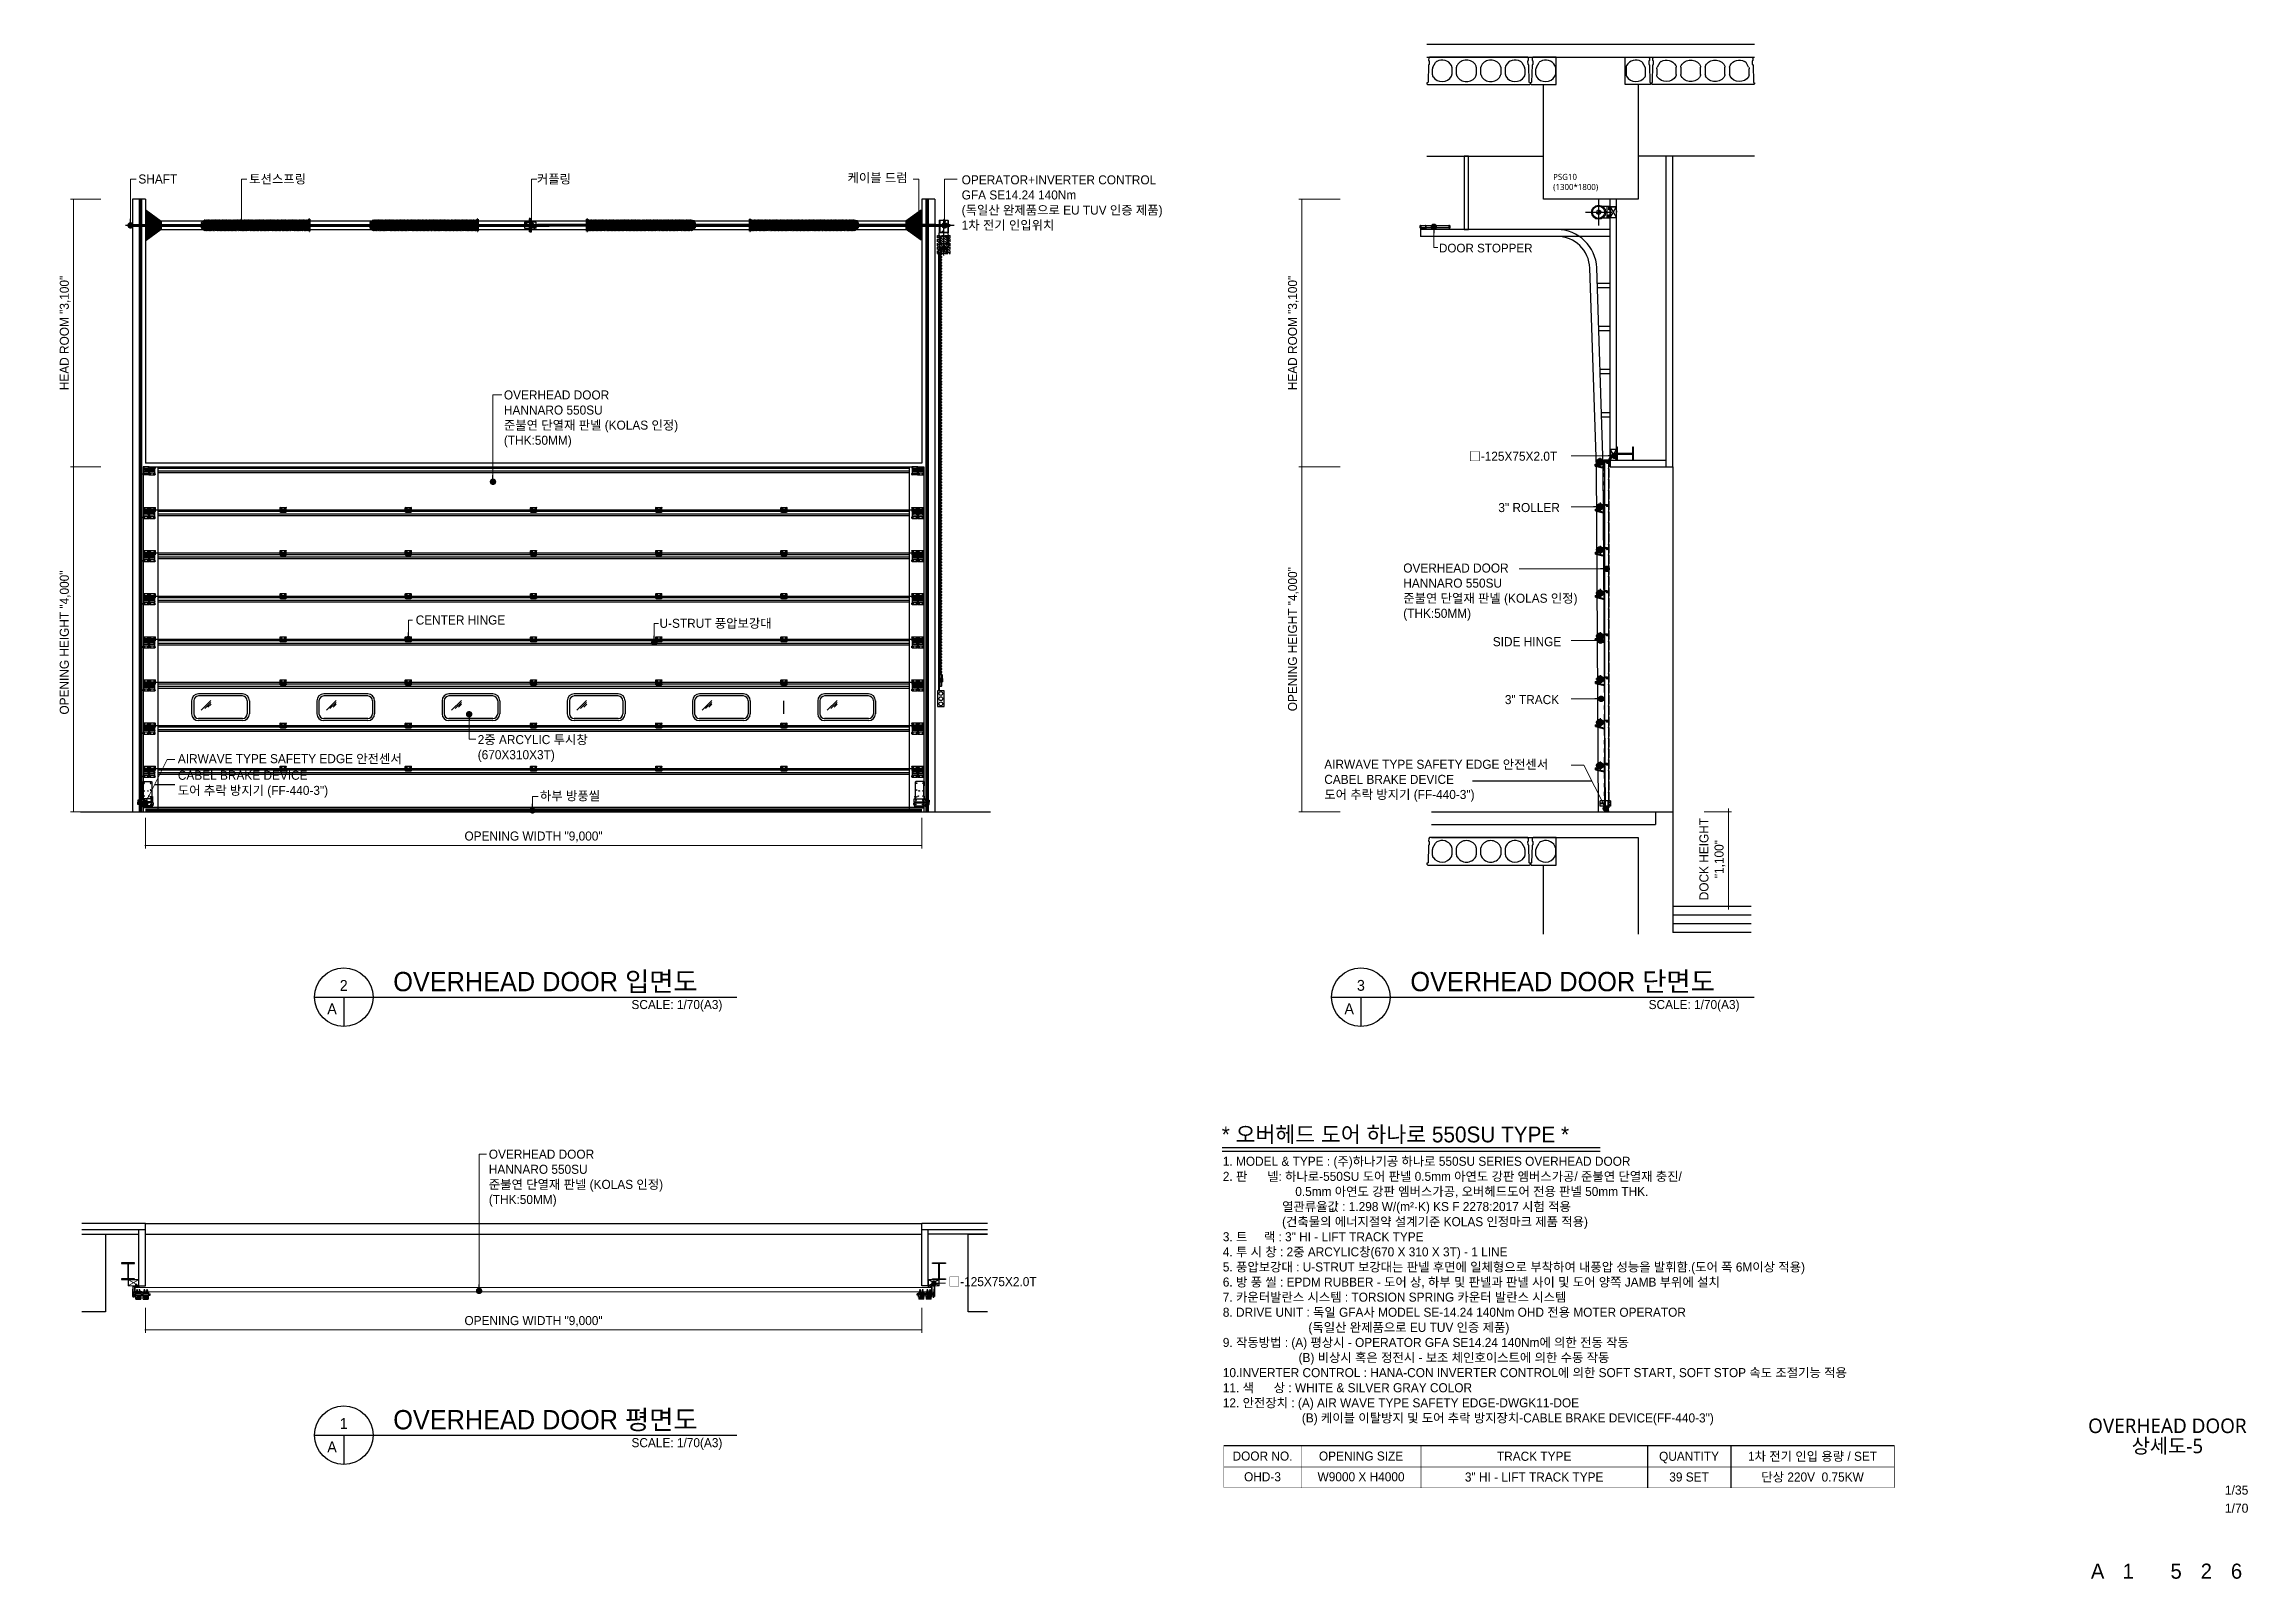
# Model space of a CAD drawing. Header units: millimetres. Extents: x 1448 to 104164, y -19509 to -89.
# Drawn here: x 49925 to 75473, y -19509 to -1713 of the extents above; entities that cross this region are included whole.
import ezdxf
from ezdxf.enums import TextEntityAlignment as Align

# ---------------------------------------------------------------- set-up
doc = ezdxf.new("R2010")
doc.units = ezdxf.units.MM
doc.header["$LTSCALE"] = 60
doc.header["$MEASUREMENT"] = 0
doc.header["$PDSIZE"] = -10
for name, pattern in [('0731_main_plan$0$form_$0$y-Landschaft$0$_$1$20120914_Verkehrsflächen_Grün$0$20120628_xref - Gammel$1$3_H-GL_F1_U3 - Default$0${ Offset Lines }', [0]), ('CEN', [62, 60, -1, 0, -1]), ('CENTERX2', [101.6, 63.5, -12.7, 12.7, -12.7]), ('CONTIN', [0]), ('DASHDOT', [1, 0.5, -0.25, 0, -0.25]), ('DASHED', [0.75, 0.5, -0.25]), ('HID', [2.5, 1.5, -1]), ('HIDDEN', [2, 1, -1])]:
    doc.linetypes.add(name, pattern=pattern)
doc.layers.get('0').update_dxf_attribs({"linetype": 'CONTINUOUS'})
doc.layers.get('Defpoints').update_dxf_attribs({"color": 171, "linetype": 'CONTINUOUS'})
for name, color, linetype in [('(주)하나기공-DIM', 7, 'CONTINUOUS'), ('(주)하나기공-TEXT', 3, 'CONTINUOUS'), ('0 그라스울패널', 7, 'CONTINUOUS'), ('07', 7, 'CONTINUOUS'), ('1', 1, 'CONTIN'), ('2', 3, 'CONTINUOUS'), ('7', 7, 'CONTINUOUS'), ('8', 8, 'CONTINUOUS'), ('BOLT', 8, 'CONTINUOUS'), ('cen', 14, 'CONTINUOUS'), ('COL', 2, 'CONTINUOUS'), ('CON', 2, 'CONTINUOUS'), ('DIM', 7, 'CONTINUOUS'), ('DOR', 4, 'CONTINUOUS'), ('ELE6', 8, 'CONTINUOUS'), ('FIN', 6, 'CONTINUOUS'), ('FIN(아스콘)', 3, 'CONTINUOUS'), ('FIN(패널-T75 글라스울)', 6, 'CONTINUOUS'), ('h COLUMN', 3, 'CONTINUOUS'), ('HID', 2, 'HIDDEN'), ('ITXT', 7, 'CONTINUOUS'), ('LC-003-002-----0', 1, 'CONTINUOUS'), ('LC-005-101-----0', 1, 'CONTINUOUS'), ('LC-006-002-RND-0', 1, 'CONTINUOUS'), ('LC-015-100-D00-0', 1, 'CONTINUOUS'), ('LC-016-005-----0', 2, 'CONTINUOUS'), ('ohdoor-1', 5, 'CONTINUOUS'), ('PANEL', 9, 'CONTINUOUS'), ('PC_SLAB', 9, 'CONTINUOUS'), ('slab - end line', 9, 'CONTINUOUS'), ('STEEL', 5, 'CONTINUOUS'), ('SYM', 7, 'CONTINUOUS'), ('TEXT', 3, 'CONTINUOUS'), ('TEXT-TITLE', 6, 'CONTINUOUS'), ('TEXT-기입', 6, 'CONTINUOUS'), ('WID', 7, 'CONTINUOUS'), ('wire-meshes', 1, 'CONTINUOUS'), ('XR-단면도$0$㈜SE&C 기둥', 2, 'CONTINUOUS'), ('도면층2', 3, 'CONTINUOUS'), ('오버헤드 FR', 7, 'CONTINUOUS')]:
    doc.layers.add(name, color=color, linetype=linetype)
doc.layers.add('가려진 것(ISO)', color=7, linetype='CONTINUOUS', lineweight=35)
doc.layers.add('가시적인 것(ISO)', color=7, linetype='CONTINUOUS', lineweight=50)
doc.styles.add('0T-OUT', font='H2GTRE.TTF')
doc.styles.add('CGS', font='cgse', dxfattribs={"bigfont": 'cgs'})
doc.styles.get("Standard").update_dxf_attribs({"font": ''})
doc.styles.add('나눔바른고딕', font='NanumBarunGothic.ttf')
doc.styles.get('Standard').set_extended_font_data('Dotum')
doc.linetypes.add('X_LINE-ORI', pattern='A,3.5,-0.5,["X",Standard,S=0.5,R=0,X=-0.175,Y=-0.25],-0.5', length=4.5)
doc.dimstyles.new('MAIN', dxfattribs={"dimtxt": 1.5, "dimasz": 0.5, "dimexe": 1, "dimexo": 2, "dimgap": 1, "dimtad": 1, "dimdec": 0, "dimdsep": 46, "dimlunit": 6, "dimtxsty": '0T-OUT', "dimblk": 'DOT', "dimcen": 2.5, "dimdle": 2, "dimclrd": 256, "dimclre": 256, "dimclrt": 3, "dimadec": 0, "dimazin": 0, "dimtfac": 1, "dimtdec": 0, "dimtix": 1, "dimtmove": 2, "dimatfit": 3, "dimldrblk": 'DOT', "dimfxl": 1, "dimtvp": 1, "dimtolj": 1, "dimtzin": 0, "dimlwd": 0, "dimlwe": 0, "dimarcsym": 0})

msp = doc.modelspace()

# ---------------------------------------------------------------- texts
at = {"layer": '(주)하나기공-TEXT', "style": '0T-OUT'}
for s, p in [('SHAFT', (51018.2, -3277.7, -83.9)), ('토션스프링', (52302.9, -3277.7, -83.9)), ('커플링', (55637.6, -3277.7, -83.9)), ('케이블 드럼', (59238.6, -3263.4, -83.9))]:
    msp.add_text(s, height=105, dxfattribs=at).set_placement(p, align=Align.MIDDLE_LEFT)
for s, p in [('CENTER HINGE', (54233.2, -8443.3, -88.9)), ('U-STRUT 풍압보강대', (57059.2, -8481.3, -23.5)), ('하부 방풍씰', (55673, -10481.6, -88.9))]:
    msp.add_text(s, height=105, dxfattribs=at).set_placement(p)
at = {"layer": '(주)하나기공-TEXT', "color": 2, "style": '0T-OUT'}
msp.add_text('* 오버헤드 도어 하나로 550SU TYPE *', height=183.75, dxfattribs=at).set_placement((63577.3, -14447, 32.2))
at = {"layer": '(주)하나기공-TEXT', "color": 0, "style": '0T-OUT'}
for s, height, p in [('DOOR NO.', 105.04, (64049.5, -18084)), ('OPENING SIZE', 105.036, (65192, -18084)), ('TRACK TYPE', 105.04, (67198.5, -18086.6)), ('QUANTITY', 105.04, (68994.1, -18086.6)), ('1차 전기 인입 용량 / SET', 105.036, (70425.8, -18086.6)), ('OHD-3', 105.04, (64049.5, -18324.3)), ('W9000 X H4000', 105.036, (65192, -18324.3)), ('3" HI - LIFT TRACK TYPE', 105.036, (67198.5, -18326.9)), ('39 SET', 105.04, (68994.1, -18326.9)), ('단상 220V  0.75KW', 105.036, (70425.8, -18326.9))]:
    msp.add_text(s, height=height, dxfattribs=at).set_placement(p, align=Align.MIDDLE_CENTER)
at = {"layer": '(주)하나기공-TEXT', "char_height": 105, "attachment_point": 1, "style": '0T-OUT'}
for s, insert in [('OPERATOR+INVERTER CONTROL\\PGFA SE14.24 140Nm\\P(독일산 완제품으로 EU TUV 인증 제품)\\P1차 전기 인입위치', (60562, -3234.9)), ('{\\fExpo M|b0|i0|c129|p18;\\H0.95833x;DOOR STOPPER}', (66095.8, -4028.3, -8.8)), ('OVERHEAD DOOR\\PHANNARO 550SU\\P준불연 단열재 판넬 (KOLAS 인정)\\P(THK:50MM)', (55255.4, -5728.9)), ('{\\fExpo M|b0|i0|c129|p18;\\H0.95833x;□}-125X75X2.0T', (66442.3, -6439.2, -97.7)), ('3" ROLLER', (66783.6, -7034.5, -165.4)), ('OVERHEAD DOOR\\PHANNARO 550SU\\P준불연 단열재 판넬 (KOLAS 인정)\\P(THK:50MM)', (65681.2, -7735.6, -97.7)), ('SIDE HINGE', (66718.9, -8589.4, -87.8)), ('3" TRACK', (66859.1, -9261, -97.7)), ('AIRWAVE TYPE SAFETY EDGE 안전센서\\P{\\H0.1x;\\P}CABEL BRAKE DEVICE\\P도어 추락 방지기 (FF-440-3")', (51475.6, -9946)), ('2중 ARCYLIC 투시창\\P(670X310X3T)', (54951.8, -9724.9, -88.9)), ('AIRWAVE TYPE SAFETY EDGE 안전센서\\PCABEL BRAKE DEVICE\\P도어 추락 방지기 (FF-440-3")', (64765.6, -10011)), ('{\\C256;OVERHEAD DOOR\\PHANNARO 550SU\\P준불연 단열재 판넬 (KOLAS 인정)\\P(THK:50MM)}', (55080.7, -14531.7, -19)), ('{\\fExpo M|b0|i0|c129|p18;\\H0.95833x;\\C256;□\\fHYGothic-Extra|b0|i0|c129|p18;\\H1.0435x;\\C3;-125X75X2.0T}', (60407.4, -16009.4, -5.1))]:
    msp.add_mtext(s, dxfattribs=dict(at, insert=insert))
at = {"insert": (63589.5, -14613.8), "char_height": 105, "width": 9806.148, "attachment_point": 1, "style": '0T-OUT'}
msp.add_mtext('\\A1;1. MODEL & TYPE : (주)하나기공 하나로 550SU SERIES OVERHEAD DOOR\\P2. 판      넬: 하나로-550SU 도어 판넬 0.5mm 아연도 강판 엠버스가공/ 준불연 단열재 충진/\\P^I^I0.5mm 아연도 강판 엠버스가공, 오버헤드도어 전용 판넬 50mm THK.\\P                  열관류율값 : 1.298 W/(m²{\\A0;\\fArial|b0|i0|c129|p34;\\H0.95833x;·\\A1;\\fHYGothic-Extra|b0|i0|c129|p18;\\H1.0435x;K) KS F 2278:2017 시험 적용}\\P{\\A0;                  (건축물의 에너지절약 설계기준 KOLAS 인정마크 제품 적용)}\\P3. 트     랙 : 3" HI - LIFT TRACK TYPE\\P4. 투 시 창 : 2중 ARCYLIC창(670 X 310 X 3T) - 1 LINE\\P5. 풍압보강대 : U-STRUT 보강대는 판넬 후면에 일체형으로 부착하여 내풍압 성능을 발휘함.(도어 폭 6M이상 적용)\\P6. 방 풍 씰 : EPDM RUBBER - 도어 상, 하부 및 판넬과 판넬 사이 및 도어 양쪽 JAMB 부위에 설치\\P7. 카운터발란스 시스템 : TORSION SPRING 카운터 발란스 시스템\\P8. DRIVE UNIT : 독일 GFA사 MODEL SE-14.24 140Nm OHD 전용 MOTER OPERATOR\\P                          (독일산 완제품으로 EU TUV 인증 제품)\\P9. 작동방법 : (A) 평상시 - OPERATOR GFA SE14.24 140Nm에 의한 전동 작동\\P^I^I (B) 비상시 혹은 정전시 - 보조 체인호이스트에 의한 수동 작동\\P10.INVERTER CONTROL : HANA-CON INVERTER CONTROL에 의한 SOFT START, SOFT STOP 속도 조절기능 적용\\P11. 색      상 : WHITE & SILVER GRAY COLOR\\P12. 안전장치 : (A) AIR WAVE TYPE SAFETY EDGE-DWGK11-DOE\\P^I^I  (B) 케이블 이탈방지 및 도어 추락 방지장치-CABLE BRAKE DEVICE(FF-440-3")', dxfattribs=at)
at = {"layer": 'Defpoints', "ltscale": 0.1, "insert": (67418.7, -3218.1), "char_height": 70, "attachment_point": 1, "style": '나눔바른고딕'}
msp.add_mtext_dynamic_manual_height_columns('PSG10\\P(1300*1800)', width=368.584, gutter_width=15000, heights=[0], dxfattribs=at)
at = {"layer": 'TEXT', "style": '0T-OUT'}
for s, p in [('OVERHEAD DOOR 입면도', (53972.7, -12694.8)), ('OVERHEAD DOOR 단면도', (65764.1, -12694.8)), ('OVERHEAD DOOR 평면도', (53972.7, -17774.6))]:
    msp.add_text(s, height=224, dxfattribs=at).set_placement(p)
for s, p in [('2', (53398.7, -12626.9)), ('3', (65190.1, -12626.9)), ('A', (53263, -12898.4)), ('A', (65054.4, -12898.4)), ('1', (53398.7, -17706.7)), ('A', (53263, -17978.2))]:
    msp.add_text(s, height=126, dxfattribs=at).set_placement(p, align=Align.MIDDLE)
for p in [(57787.8, -12796.6), (69579.2, -12796.6), (57787.8, -17876.4)]:
    msp.add_text('SCALE: 1/70(A3)', height=105, dxfattribs=at).set_placement(p, align=Align.TOP_RIGHT)
at = {"layer": 'TEXT-TITLE', "style": '나눔바른고딕'}
for s, p in [('OVERHEAD DOOR', (74539.5, -17733.3)), ('상세도-5', (74539.5, -17966.7))]:
    msp.add_text(s, height=168, dxfattribs=at).set_placement(p, align=Align.MIDDLE_CENTER)
at = {"layer": 'TEXT-기입', "style": 'CGS'}
for s, p in [('1/35', (75205.1, -18562.5)), ('1/70', (75205.1, -18772.5))]:
    msp.add_text(s, height=105, dxfattribs=at).set_placement(p, align=Align.BOTTOM_LEFT)
for s, p in [('A', (73730.7, -19418.7)), ('1', (74085.1, -19418.7)), ('5', (74640.7, -19418.7)), ('2', (74990.7, -19418.7)), ('6', (75340.7, -19418.7))]:
    msp.add_text(s, height=175, dxfattribs=at).set_placement(p, align=Align.MIDDLE_CENTER)

# ---------------------------------------------------------------- blocks, each defined once
blk = doc.blocks.new('_Dot')
at = {"color": 0, "linetype": 'ByBlock', "lineweight": -2}
blk.add_line((-0.5, 0), (-1, 0), dxfattribs=at)
at = {"color": 0, "linetype": 'ByBlock', "const_width": 0.5}
blk.add_lwpolyline([(-0.25, 0, 1), (0.25, 0, 1)], format="xyb", close=True, dxfattribs=at)
blk = doc.blocks.new('*D117')
at = {"layer": '(주)하나기공-DIM', "lineweight": 0, "ltscale": 0.5, "transparency": 16777216}
for p, q in [((51099, -10683), (51099, -11039)), ((60099, -10683), (60099, -11039)), ((60082, -11004), (51117, -11004))]:
    blk.add_line(p, q, dxfattribs=at)
at = {"layer": 'Defpoints', "color": 0, "ltscale": 0.5, "transparency": 16777216}
for p in [(51099, -10613, 84), (60099, -10613, 84), (51099, -11004)]:
    blk.add_point(p, dxfattribs=at)
at = {"layer": '(주)하나기공-DIM', "lineweight": 0, "ltscale": 0.5, "transparency": 16777216, "xscale": 17.5, "yscale": 17.5, "zscale": 17.5, "rotation": 180}
blk.add_blockref('_Dot', (51099, -11004), dxfattribs=at)
at = {"layer": '(주)하나기공-DIM', "lineweight": 0, "ltscale": 0.5, "transparency": 16777216, "xscale": 17.5, "yscale": 17.5, "zscale": 17.5}
blk.add_blockref('_Dot', (60099, -11004), dxfattribs=at)
at = {"layer": '(주)하나기공-DIM', "color": 3, "lineweight": 0, "ltscale": 0.5, "transparency": 16777216, "insert": (55599, -10905), "char_height": 105, "attachment_point": 5, "style": '0T-OUT'}
blk.add_mtext('\\A1;OPENING WIDTH "9,000"', dxfattribs=at)
blk = doc.blocks.new('*D119')
at = {"layer": '(주)하나기공-DIM', "lineweight": 0, "ltscale": 0.5, "transparency": 16777216}
for p, q in [((50581, -3513), (50232, -3513)), ((50267, -3531), (50267, -6596)), ((50581, -6613), (50232, -6613))]:
    blk.add_line(p, q, dxfattribs=at)
at = {"layer": 'Defpoints', "color": 0, "ltscale": 0.5, "transparency": 16777216}
for p in [(50651, -3513, 97), (50267, -6613), (50651, -6613, -32)]:
    blk.add_point(p, dxfattribs=at)
at = {"layer": '(주)하나기공-DIM', "lineweight": 0, "ltscale": 0.5, "transparency": 16777216, "xscale": 17.5, "yscale": 17.5, "zscale": 17.5}
for p, rotation in [((50267, -3513), 90), ((50267, -6613), 270)]:
    blk.add_blockref('_Dot', p, dxfattribs=dict(at, rotation=rotation))
at = {"layer": '(주)하나기공-DIM', "color": 3, "lineweight": 0, "ltscale": 0.5, "transparency": 16777216, "insert": (50169, -5063), "char_height": 105, "attachment_point": 5, "rotation": 90, "style": '0T-OUT'}
blk.add_mtext('\\A1;HEAD ROOM "3,100"', dxfattribs=at)
blk = doc.blocks.new('*D120')
at = {"layer": '(주)하나기공-DIM', "lineweight": 0, "ltscale": 0.5, "transparency": 16777216}
for p, q in [((50581, -6613), (50232, -6613)), ((50267, -6631), (50267, -10596)), ((50581, -10613), (50232, -10613))]:
    blk.add_line(p, q, dxfattribs=at)
at = {"layer": 'Defpoints', "color": 0, "ltscale": 0.5, "transparency": 16777216}
for p in [(50651, -6613, 65), (50267, -10613), (50651, -10613, -32)]:
    blk.add_point(p, dxfattribs=at)
at = {"layer": '(주)하나기공-DIM', "lineweight": 0, "ltscale": 0.5, "transparency": 16777216, "xscale": 17.5, "yscale": 17.5, "zscale": 17.5}
for p, rotation in [((50267, -6613), 90), ((50267, -10613), 270)]:
    blk.add_blockref('_Dot', p, dxfattribs=dict(at, rotation=rotation))
at = {"layer": '(주)하나기공-DIM', "color": 3, "lineweight": 0, "ltscale": 0.5, "transparency": 16777216, "insert": (50169, -8652), "char_height": 105, "attachment_point": 5, "rotation": 90, "style": '0T-OUT'}
blk.add_mtext('\\A1;OPENING HEIGHT "4,000"', dxfattribs=at)
blk = doc.blocks.new('추락방지기')
at = {"color": 8, "linetype": 'Continuous'}
for p, q in [((21509635, -50994787), (21509635, -50994759)), ((21509635, -50994759), (21509735, -50994759)), ((21509635, -50994759), (21509635, -50994759)), ((21509635, -50994759), (21509735, -50994759)), ((21509644, -50994737), (21509640, -50994737)), ((21509640, -50994737), (21509640, -50994759)), ((21509644, -50994737), (21509644, -50994759)), ((21509645, -50994604), (21509645, -50994733)), ((21509645, -50994733), (21509645, -50994733)), ((21509645, -50994759), (21509645, -50994733)), ((21509647, -50994768), (21509654, -50994768)), ((21509647, -50994768), (21509647, -50994774)), ((21509647, -50994774), (21509654, -50994774)), ((21509654, -50994774), (21509647, -50994774)), ((21509725, -50994597), (21509651, -50994597)), ((21509654, -50994768), (21509654, -50994774)), ((21509711, -50994768), (21509718, -50994768)), ((21509711, -50994768), (21509711, -50994774)), ((21509711, -50994774), (21509718, -50994774)), ((21509718, -50994774), (21509711, -50994774)), ((21509718, -50994768), (21509718, -50994774)), ((21509725, -50994637), (21509725, -50994597)), ((21509725, -50994597), (21509730, -50994597)), ((21509725, -50994733), (21509725, -50994637)), ((21509730, -50994637), (21509725, -50994637)), ((21509725, -50994734), (21509725, -50994733)), ((21509725, -50994734), (21509725, -50994734)), ((21509725, -50994734), (21509725, -50994759)), ((21509726, -50994759), (21509726, -50994738)), ((21509730, -50994738), (21509726, -50994738)), ((21509730, -50994637), (21509730, -50994597)), ((21509730, -50994759), (21509730, -50994738)), ((21509735, -50994759), (21509735, -50994771)), ((21509735, -50994759), (21509735, -50994759)), ((21509735, -50994771), (21509775, -50994771)), ((21509735, -50994771), (21509775, -50994771)), ((21509763, -50994773), (21509770, -50994773)), ((21509763, -50994773), (21509763, -50994780)), ((21509763, -50994780), (21509770, -50994780)), ((21509770, -50994780), (21509763, -50994780)), ((21509770, -50994773), (21509770, -50994780)), ((21509775, -50994771), (21509775, -50994787)), ((21509775, -50994771), (21509775, -50994771)), ((21509634, -50994799), (21509632, -50994799)), ((21509632, -50994799), (21509632, -50994800)), ((21509632, -50994799), (21509632, -50994812)), ((21509632, -50994811), (21509632, -50994800)), ((21509632, -50994811), (21509632, -50994812)), ((21509632, -50994812), (21509634, -50994812)), ((21509635, -50994797), (21509634, -50994797)), ((21509634, -50994811), (21509634, -50994797)), ((21509634, -50994813), (21509634, -50994811)), ((21509634, -50994813), (21509635, -50994813)), ((21509635, -50994787), (21509775, -50994787)), ((21509635, -50994791), (21509635, -50994787)), ((21509635, -50994791), (21509775, -50994791)), ((21509635, -50994791), (21509635, -50994796)), ((21509635, -50994796), (21509775, -50994796)), ((21509635, -50994796), (21509635, -50994824)), ((21509635, -50994824), (21509735, -50994824)), ((21509639, -50994824), (21509635, -50994824)), ((21509635, -50994824), (21509635, -50994824)), ((21509639, -50994824), (21509639, -50994824)), ((21509640, -50994824), (21509640, -50994825)), ((21509640, -50994825), (21509644, -50994825)), ((21509644, -50994824), (21509644, -50994825)), ((21509645, -50994825), (21509644, -50994825)), ((21509645, -50994825), (21509645, -50994824)), ((21509645, -50994825), (21509645, -50994831)), ((21509647, -50994815), (21509647, -50994809)), ((21509647, -50994809), (21509654, -50994809)), ((21509647, -50994812), (21509654, -50994812)), ((21509647, -50994815), (21509654, -50994815)), ((21509654, -50994815), (21509647, -50994815)), ((21509651, -50994837), (21509709, -50994837)), ((21509654, -50994815), (21509654, -50994809)), ((21509709, -50994837), (21509725, -50994837)), ((21509709, -50994842), (21509709, -50994837)), ((21509709, -50994842), (21509725, -50994842)), ((21509711, -50994815), (21509711, -50994809)), ((21509711, -50994809), (21509718, -50994809)), ((21509711, -50994812), (21509718, -50994812)), ((21509711, -50994815), (21509718, -50994815)), ((21509718, -50994815), (21509711, -50994815)), ((21509718, -50994815), (21509718, -50994809)), ((21509725, -50994824), (21509725, -50994825)), ((21509725, -50994825), (21509725, -50994825)), ((21509725, -50994837), (21509725, -50994825)), ((21509726, -50994825), (21509725, -50994825)), ((21509725, -50994837), (21509725, -50994842)), ((21509726, -50994825), (21509726, -50994824)), ((21509730, -50994825), (21509726, -50994825)), ((21509730, -50994825), (21509730, -50994824)), ((21509735, -50994824), (21509731, -50994824)), ((21509731, -50994824), (21509731, -50994824)), ((21509735, -50994824), (21509732, -50994825)), ((21509733, -50994825), (21509732, -50994825)), ((21509736, -50994824), (21509733, -50994825)), ((21509733, -50994825), (21509739, -50994824)), ((21509735, -50994812), (21509775, -50994812)), ((21509735, -50994824), (21509735, -50994812)), ((21509735, -50994813), (21509737, -50994813)), ((21509735, -50994824), (21509735, -50994813)), ((21509735, -50994824), (21509735, -50994824)), ((21509736, -50994824), (21509735, -50994824)), ((21509735, -50994824), (21509735, -50994824)), ((21509736, -50994824), (21509742, -50994824)), ((21509737, -50994813), (21509737, -50994812)), ((21509738, -50994824), (21509738, -50994826)), ((21509738, -50994826), (21509739, -50994826)), ((21509738, -50994826), (21509739, -50994826)), ((21509738, -50994826), (21509738, -50994826)), ((21509742, -50994824), (21509739, -50994824)), ((21509742, -50994824), (21509739, -50994824)), ((21509739, -50994826), (21509739, -50994824)), ((21509739, -50994826), (21509739, -50994826)), ((21509742, -50994824), (21509742, -50994812)), ((21509742, -50994824), (21509742, -50994826)), ((21509743, -50994824), (21509742, -50994824)), ((21509742, -50994826), (21509743, -50994826)), ((21509742, -50994826), (21509743, -50994826)), ((21509742, -50994826), (21509742, -50994826)), ((21509743, -50994824), (21509743, -50994812)), ((21509743, -50994826), (21509743, -50994824)), ((21509743, -50994826), (21509743, -50994826)), ((21509763, -50994809), (21509763, -50994803)), ((21509763, -50994803), (21509770, -50994803)), ((21509763, -50994809), (21509770, -50994809)), ((21509770, -50994809), (21509763, -50994809)), ((21509770, -50994809), (21509770, -50994803)), ((21509775, -50994787), (21509775, -50994791)), ((21509775, -50994796), (21509775, -50994791)), ((21509775, -50994812), (21509775, -50994796))]:
    blk.add_line(p, q, dxfattribs=at)
at = {"color": 8, "linetype": 'Continuous', "flags": 128}
for points in [[(21509640, -50994737), (21509640, -50994737), (21509640, -50994737), (21509640, -50994737), (21509641, -50994736), (21509642, -50994735), (21509643, -50994735), (21509644, -50994734), (21509645, -50994733)], [(21509725, -50994734), (21509727, -50994735), (21509728, -50994735), (21509729, -50994736), (21509729, -50994737), (21509730, -50994737), (21509730, -50994738)], [(21509731, -50994824), (21509731, -50994824), (21509731, -50994824), (21509731, -50994824), (21509732, -50994824), (21509732, -50994824), (21509732, -50994824), (21509732, -50994825)], [(21509735, -50994824), (21509735, -50994824), (21509735, -50994824), (21509735, -50994824), (21509735, -50994824), (21509735, -50994824), (21509735, -50994824), (21509735, -50994824), (21509735, -50994824)], [(21509739, -50994824), (21509739, -50994824), (21509739, -50994824), (21509739, -50994824), (21509739, -50994824), (21509739, -50994824), (21509739, -50994824), (21509739, -50994824), (21509739, -50994824)], [(21509742, -50994824), (21509742, -50994824), (21509742, -50994824), (21509742, -50994824), (21509742, -50994824), (21509742, -50994824), (21509742, -50994824), (21509742, -50994824), (21509742, -50994824)], [(21509742, -50994824), (21509743, -50994824), (21509743, -50994824)]]:
    blk.add_lwpolyline(points, dxfattribs=at)
at = {"color": 8, "linetype": 'Continuous'}
for centre in [(21509657, -50994613), (21509657, -50994677), (21509657, -50994741), (21509673, -50994733), (21509681, -50994685), (21509717, -50994613), (21509717, -50994685), (21509717, -50994733), (21509657, -50994829), (21509673, -50994829), (21509717, -50994829)]:
    blk.add_circle(centre, 2.72, dxfattribs=at)
for centre, radius, start, end in [((21509658, -50994737), 14.1, 163.4023, 179.9041), ((21509651, -50994604), 6.4, 90, 180), ((21509717, -50994769), 2.72, 139.9965, 180), ((21509717, -50994769), 2.72, 180, 282.9752), ((21509709, -50994738), 17.1, 1.537, 15.1566), ((21509651, -50994831), 6.4, 180, 270), ((21509745, -50994849), 25.2, 97.3136, 100.9909)]:
    blk.add_arc(centre, radius, start, end, dxfattribs=at)
blk = doc.blocks.new('vsvv')
at = {"color": 2}
for p, q in [((21487675, -50955206), (21487675, -50955272)), ((21487677, -50955204), (21487726, -50955202)), ((21487677, -50955273), (21487726, -50955275)), ((21487728, -50955165), (21487728, -50955313)), ((21487742, -50955163), (21487729, -50955163)), ((21487742, -50955314), (21487729, -50955314)), ((21487742, -50955163), (21487755, -50955163)), ((21487742, -50955314), (21487742, -50955163)), ((21487742, -50955163), (21487742, -50955314)), ((21487742, -50955314), (21487755, -50955314)), ((21487756, -50955313), (21487756, -50955165)), ((21487807, -50955204), (21487758, -50955202)), ((21487807, -50955273), (21487758, -50955275)), ((21487809, -50955272), (21487809, -50955206))]:
    blk.add_line(p, q, dxfattribs=at)
at = {"color": 7}
for p, q in [((21487688, -50955223), (21487688, -50955208)), ((21487703, -50955223), (21487703, -50955208)), ((21487781, -50955254), (21487781, -50955270)), ((21487796, -50955254), (21487796, -50955270))]:
    blk.add_line(p, q, dxfattribs=at)
blk.add_line((21487742, -50955289), (21487742, -50955189))
at = {"color": 2}
for centre, start, end in [((21487677, -50955206), 92.4596, 180), ((21487677, -50955272), 180, 267.5404), ((21487726, -50955201), 272.4596, 0), ((21487726, -50955277), 0, 87.5404), ((21487758, -50955201), 180, 267.5404), ((21487758, -50955277), 92.4596, 180), ((21487807, -50955206), 0, 87.5404), ((21487807, -50955272), 272.4596, 0)]:
    blk.add_arc(centre, 1.5, start, end, dxfattribs=at)
at = {"color": 7}
for centre, start, end in [((21487729, -50955165), 90, 180), ((21487729, -50955313), 180, 270), ((21487755, -50955165), 0, 90), ((21487755, -50955313), 270, 0)]:
    blk.add_arc(centre, 1.5, start, end, dxfattribs=at)
for centre, major_axis, start_param, end_param in [((21487696, -50955208), (-7.14, 0), 3.141593, 6.283185), ((21487696, -50955209), (-7.14, 0), 3.141593, 6.283185), ((21487696, -50955211), (-7.14, 0), 3.141593, 6.283185), ((21487696, -50955214), (-7.14, 0), 3.141593, 6.283185), ((21487696, -50955216), (-7.14, 0), 3.141593, 6.283185), ((21487696, -50955219), (-7.14, 0), 3.141593, 6.283185), ((21487696, -50955221), (-7.14, 0), 3.141593, 6.283185), ((21487696, -50955221), (7.14, 0), 3.484215, 5.940563), ((21487696, -50955219), (7.14, 0), 3.976633, 5.448063), ((21487788, -50955256), (7.14, 0), 3.141593, 6.283185), ((21487788, -50955259), (7.14, 0), 3.141593, 6.283185), ((21487788, -50955261), (7.14, 0), 3.141593, 6.283185), ((21487788, -50955264), (7.14, 0), 3.141593, 6.283185), ((21487788, -50955266), (7.14, 0), 3.141593, 6.283185), ((21487788, -50955268), (7.14, 0), 3.141593, 6.283185), ((21487788, -50955270), (7.14, 0), 3.141593, 6.283185), ((21487788, -50955256), (7.14, 0), 0.342622, 2.79897), ((21487788, -50955259), (7.14, 0), 0.83504, 2.30647)]:
    blk.add_ellipse(centre, major_axis=major_axis, ratio=0.5, start_param=start_param, end_param=end_param, dxfattribs=at)
for centre, major_axis in [((21487696, -50955223), (7.14, 0)), ((21487788, -50955254), (-7.14, 0))]:
    blk.add_ellipse(centre, major_axis=major_axis, ratio=0.5, dxfattribs=at)
for points, knots in [([(21487690, -50955205), (21487690, -50955205), (21487690, -50955205), (21487690, -50955205), (21487690, -50955206), (21487690, -50955206), (21487690, -50955206), (21487690, -50955206), (21487690, -50955206), (21487691, -50955206), (21487691, -50955206), (21487691, -50955206)], [9.2219578, 9.2219578, 9.2219578, 9.2219578, 9.3213117, 9.3213117, 9.5319283, 9.5319283, 9.7425449, 9.7425449, 9.9531615, 9.9531615, 10.0960504, 10.0960504, 10.0960504, 10.0960504]), ([(21487700, -50955209), (21487701, -50955209), (21487701, -50955209), (21487701, -50955208), (21487701, -50955208), (21487701, -50955208), (21487701, -50955208), (21487701, -50955208), (21487701, -50955208), (21487701, -50955208), (21487701, -50955208), (21487701, -50955208), (21487701, -50955207), (21487701, -50955207), (21487700, -50955207), (21487700, -50955207), (21487698, -50955206), (21487698, -50955206), (21487696, -50955206), (21487695, -50955206), (21487694, -50955206), (21487693, -50955206), (21487692, -50955207), (21487691, -50955207), (21487690, -50955207), (21487690, -50955207), (21487690, -50955208), (21487690, -50955208), (21487690, -50955208), (21487690, -50955208), (21487690, -50955208), (21487690, -50955208), (21487690, -50955208), (21487690, -50955208), (21487691, -50955209), (21487691, -50955209), (21487691, -50955209)], [5.611919, 5.611919, 5.611919, 5.611919, 5.850855, 5.850855, 6.080432, 6.080432, 6.283185, 6.283185, 6.283185, 6.477943, 6.477943, 6.6727, 6.6727, 6.867457, 6.867457, 7.253905, 7.253905, 7.640352, 7.640352, 8.026799, 8.026799, 8.413247, 8.413247, 8.799694, 8.799694, 9.060503, 9.060503, 9.321312, 9.321312, 9.531928, 9.531928, 9.742545, 9.742545, 9.953161, 9.953161, 10.09605, 10.09605, 10.09605, 10.09605]), ([(21487700, -50955211), (21487701, -50955211), (21487701, -50955211), (21487701, -50955211), (21487701, -50955211), (21487701, -50955210), (21487701, -50955210), (21487701, -50955210), (21487701, -50955210), (21487701, -50955210), (21487701, -50955210), (21487701, -50955210), (21487701, -50955210), (21487701, -50955210), (21487700, -50955209), (21487700, -50955209), (21487698, -50955209), (21487698, -50955208), (21487696, -50955208), (21487695, -50955208), (21487694, -50955208), (21487693, -50955208), (21487692, -50955209), (21487691, -50955209), (21487690, -50955210), (21487690, -50955210), (21487690, -50955210), (21487690, -50955210), (21487690, -50955210), (21487690, -50955210), (21487690, -50955210), (21487690, -50955210), (21487690, -50955211), (21487690, -50955211), (21487691, -50955211), (21487691, -50955211), (21487691, -50955211)], [5.611919, 5.611919, 5.611919, 5.611919, 5.850855, 5.850855, 6.080432, 6.080432, 6.283185, 6.283185, 6.283185, 6.477943, 6.477943, 6.6727, 6.6727, 6.867457, 6.867457, 7.253905, 7.253905, 7.640352, 7.640352, 8.026799, 8.026799, 8.413247, 8.413247, 8.799694, 8.799694, 9.060503, 9.060503, 9.321312, 9.321312, 9.531928, 9.531928, 9.742545, 9.742545, 9.953161, 9.953161, 10.09605, 10.09605, 10.09605, 10.09605]), ([(21487700, -50955214), (21487701, -50955213), (21487701, -50955213), (21487701, -50955213), (21487701, -50955213), (21487701, -50955213), (21487701, -50955213), (21487701, -50955213), (21487701, -50955213), (21487701, -50955213), (21487701, -50955212), (21487701, -50955212), (21487701, -50955212), (21487701, -50955212), (21487700, -50955212), (21487700, -50955211), (21487698, -50955211), (21487698, -50955211), (21487696, -50955211), (21487695, -50955211), (21487694, -50955211), (21487693, -50955211), (21487692, -50955211), (21487691, -50955212), (21487690, -50955212), (21487690, -50955212), (21487690, -50955212), (21487690, -50955213), (21487690, -50955213), (21487690, -50955213), (21487690, -50955213), (21487690, -50955213), (21487690, -50955213), (21487690, -50955213), (21487691, -50955213), (21487691, -50955214), (21487691, -50955214)], [5.611919, 5.611919, 5.611919, 5.611919, 5.850855, 5.850855, 6.080432, 6.080432, 6.283185, 6.283185, 6.283185, 6.477943, 6.477943, 6.6727, 6.6727, 6.867457, 6.867457, 7.253905, 7.253905, 7.640352, 7.640352, 8.026799, 8.026799, 8.413247, 8.413247, 8.799694, 8.799694, 9.060503, 9.060503, 9.321312, 9.321312, 9.531928, 9.531928, 9.742545, 9.742545, 9.953161, 9.953161, 10.09605, 10.09605, 10.09605, 10.09605]), ([(21487700, -50955216), (21487701, -50955216), (21487701, -50955216), (21487701, -50955215), (21487701, -50955215), (21487701, -50955215), (21487701, -50955215), (21487701, -50955215), (21487701, -50955215), (21487701, -50955215), (21487701, -50955215), (21487701, -50955215), (21487701, -50955215), (21487701, -50955214), (21487700, -50955214), (21487700, -50955214), (21487698, -50955213), (21487698, -50955213), (21487696, -50955213), (21487695, -50955213), (21487694, -50955213), (21487693, -50955213), (21487692, -50955214), (21487691, -50955214), (21487690, -50955214), (21487690, -50955215), (21487690, -50955215), (21487690, -50955215), (21487690, -50955215), (21487690, -50955215), (21487690, -50955215), (21487690, -50955215), (21487690, -50955215), (21487690, -50955216), (21487691, -50955216), (21487691, -50955216), (21487691, -50955216)], [5.611919, 5.611919, 5.611919, 5.611919, 5.850855, 5.850855, 6.080432, 6.080432, 6.283185, 6.283185, 6.283185, 6.477943, 6.477943, 6.6727, 6.6727, 6.867457, 6.867457, 7.253905, 7.253905, 7.640352, 7.640352, 8.026799, 8.026799, 8.413247, 8.413247, 8.799694, 8.799694, 9.060503, 9.060503, 9.321312, 9.321312, 9.531928, 9.531928, 9.742545, 9.742545, 9.953161, 9.953161, 10.09605, 10.09605, 10.09605, 10.09605]), ([(21487700, -50955218), (21487701, -50955218), (21487701, -50955218), (21487701, -50955218), (21487701, -50955218), (21487701, -50955218), (21487701, -50955218), (21487701, -50955217), (21487701, -50955217), (21487701, -50955217), (21487701, -50955217), (21487701, -50955217), (21487701, -50955217), (21487701, -50955217), (21487700, -50955216), (21487700, -50955216), (21487698, -50955216), (21487698, -50955216), (21487696, -50955215), (21487695, -50955215), (21487694, -50955216), (21487693, -50955216), (21487692, -50955216), (21487691, -50955216), (21487690, -50955217), (21487690, -50955217), (21487690, -50955217), (21487690, -50955217), (21487690, -50955217), (21487690, -50955218), (21487690, -50955218), (21487690, -50955218), (21487690, -50955218), (21487690, -50955218), (21487691, -50955218), (21487691, -50955218), (21487691, -50955218)], [5.611919, 5.611919, 5.611919, 5.611919, 5.850855, 5.850855, 6.080432, 6.080432, 6.283185, 6.283185, 6.283185, 6.477943, 6.477943, 6.6727, 6.6727, 6.867457, 6.867457, 7.253905, 7.253905, 7.640352, 7.640352, 8.026799, 8.026799, 8.413247, 8.413247, 8.799694, 8.799694, 9.060503, 9.060503, 9.321312, 9.321312, 9.531928, 9.531928, 9.742545, 9.742545, 9.953161, 9.953161, 10.09605, 10.09605, 10.09605, 10.09605]), ([(21487700, -50955221), (21487701, -50955221), (21487701, -50955221), (21487701, -50955220), (21487701, -50955220), (21487701, -50955220), (21487701, -50955220), (21487701, -50955220), (21487701, -50955220), (21487701, -50955220), (21487701, -50955220), (21487701, -50955220), (21487701, -50955219), (21487701, -50955219), (21487700, -50955219), (21487700, -50955219), (21487698, -50955218), (21487698, -50955218), (21487696, -50955218), (21487695, -50955218), (21487694, -50955218), (21487693, -50955218), (21487692, -50955219), (21487691, -50955219), (21487690, -50955219), (21487690, -50955219), (21487690, -50955220), (21487690, -50955220), (21487690, -50955220), (21487690, -50955220), (21487690, -50955220), (21487690, -50955220), (21487690, -50955220), (21487690, -50955220), (21487691, -50955221), (21487691, -50955221), (21487691, -50955221)], [5.611919, 5.611919, 5.611919, 5.611919, 5.850855, 5.850855, 6.080432, 6.080432, 6.283185, 6.283185, 6.283185, 6.477943, 6.477943, 6.6727, 6.6727, 6.867457, 6.867457, 7.253905, 7.253905, 7.640352, 7.640352, 8.026799, 8.026799, 8.413247, 8.413247, 8.799694, 8.799694, 9.060503, 9.060503, 9.321312, 9.321312, 9.531928, 9.531928, 9.742545, 9.742545, 9.953161, 9.953161, 10.09605, 10.09605, 10.09605, 10.09605]), ([(21487701, -50955222), (21487701, -50955222), (21487701, -50955222), (21487701, -50955222), (21487701, -50955222), (21487701, -50955222), (21487701, -50955222), (21487701, -50955222), (21487701, -50955222), (21487700, -50955221), (21487700, -50955221), (21487698, -50955221), (21487698, -50955220), (21487696, -50955220), (21487695, -50955220), (21487694, -50955220), (21487693, -50955220), (21487692, -50955221), (21487691, -50955221), (21487690, -50955222), (21487690, -50955222), (21487690, -50955222), (21487690, -50955222), (21487690, -50955222), (21487690, -50955222), (21487690, -50955222), (21487690, -50955222), (21487690, -50955223), (21487690, -50955223), (21487691, -50955223), (21487691, -50955223), (21487692, -50955224), (21487692, -50955224), (21487694, -50955224), (21487695, -50955224), (21487697, -50955224), (21487698, -50955224), (21487699, -50955224), (21487700, -50955224), (21487701, -50955223), (21487701, -50955223), (21487701, -50955223), (21487701, -50955223), (21487701, -50955222), (21487701, -50955222), (21487701, -50955222)], [0, 0, 0, 0, 0.048689, 0.097379, 0.194757, 0.194757, 0.389515, 0.389515, 0.584272, 0.584272, 0.970719, 0.970719, 1.357167, 1.357167, 1.743614, 1.743614, 2.130061, 2.130061, 2.516508, 2.516508, 2.777317, 2.777317, 3.038126, 3.038126, 3.248743, 3.248743, 3.45936, 3.45936, 3.669976, 3.669976, 3.880593, 3.880593, 4.31963, 4.31963, 4.758667, 4.758667, 5.197704, 5.197704, 5.565581, 5.565581, 5.850855, 5.850855, 6.080432, 6.080432, 6.283185, 6.283185, 6.283185, 6.283185]), ([(21487691, -50955221), (21487692, -50955221), (21487692, -50955222), (21487694, -50955222), (21487695, -50955222), (21487697, -50955222), (21487698, -50955222), (21487699, -50955221), (21487700, -50955221), (21487700, -50955221)], [3.935352, 3.935352, 3.935352, 3.935352, 4.31963, 4.31963, 4.758667, 4.758667, 5.197704, 5.197704, 5.489387, 5.489387, 5.489387, 5.489387]), ([(21487700, -50955206), (21487701, -50955206), (21487701, -50955206), (21487701, -50955206), (21487701, -50955206), (21487701, -50955206), (21487701, -50955206), (21487701, -50955205), (21487701, -50955205), (21487701, -50955205), (21487701, -50955205), (21487701, -50955205), (21487701, -50955205)], [5.6119187, 5.6119187, 5.6119187, 5.6119187, 5.8508549, 5.8508549, 6.0804316, 6.0804316, 6.2831853, 6.2831853, 6.2831853, 6.4779427, 6.4779427, 6.4875083, 6.4875083, 6.4875083, 6.4875083]), ([(21487783, -50955255), (21487783, -50955255), (21487783, -50955255), (21487783, -50955255), (21487783, -50955255), (21487783, -50955255), (21487783, -50955256), (21487783, -50955256), (21487783, -50955256), (21487784, -50955256), (21487784, -50955257), (21487786, -50955257), (21487786, -50955257), (21487788, -50955257), (21487789, -50955257), (21487790, -50955257), (21487791, -50955257), (21487793, -50955257), (21487793, -50955256), (21487794, -50955256), (21487794, -50955256), (21487794, -50955256), (21487794, -50955255), (21487794, -50955255), (21487794, -50955255), (21487794, -50955255), (21487794, -50955255), (21487794, -50955255), (21487794, -50955255), (21487794, -50955254), (21487793, -50955254), (21487793, -50955254), (21487792, -50955254), (21487790, -50955253), (21487789, -50955253), (21487787, -50955253), (21487786, -50955253), (21487785, -50955254), (21487784, -50955254), (21487784, -50955254), (21487783, -50955255), (21487783, -50955255), (21487783, -50955255), (21487783, -50955255), (21487783, -50955255), (21487783, -50955255)], [0, 0, 0, 0, 0.048689, 0.097379, 0.194757, 0.194757, 0.389515, 0.389515, 0.584272, 0.584272, 0.970719, 0.970719, 1.357167, 1.357167, 1.743614, 1.743614, 2.130061, 2.130061, 2.516508, 2.516508, 2.777317, 2.777317, 3.038126, 3.038126, 3.248743, 3.248743, 3.45936, 3.45936, 3.669976, 3.669976, 3.880593, 3.880593, 4.31963, 4.31963, 4.758667, 4.758667, 5.197704, 5.197704, 5.565581, 5.565581, 5.850855, 5.850855, 6.080432, 6.080432, 6.283185, 6.283185, 6.283185, 6.283185]), ([(21487784, -50955257), (21487783, -50955257), (21487783, -50955257), (21487783, -50955257), (21487783, -50955257), (21487783, -50955258), (21487783, -50955258), (21487783, -50955258), (21487783, -50955258), (21487783, -50955258), (21487783, -50955258), (21487783, -50955258), (21487783, -50955258), (21487783, -50955258), (21487784, -50955259), (21487784, -50955259), (21487786, -50955259), (21487786, -50955260), (21487788, -50955260), (21487789, -50955260), (21487790, -50955260), (21487791, -50955259), (21487793, -50955259), (21487793, -50955259), (21487794, -50955258), (21487794, -50955258), (21487794, -50955258), (21487794, -50955258), (21487794, -50955258), (21487794, -50955258), (21487794, -50955258), (21487794, -50955257), (21487794, -50955257), (21487794, -50955257), (21487794, -50955257), (21487793, -50955257), (21487793, -50955257)], [5.611919, 5.611919, 5.611919, 5.611919, 5.850855, 5.850855, 6.080432, 6.080432, 6.283185, 6.283185, 6.283185, 6.477943, 6.477943, 6.6727, 6.6727, 6.867457, 6.867457, 7.253905, 7.253905, 7.640352, 7.640352, 8.026799, 8.026799, 8.413247, 8.413247, 8.799694, 8.799694, 9.060503, 9.060503, 9.321312, 9.321312, 9.531928, 9.531928, 9.742545, 9.742545, 9.953161, 9.953161, 10.09605, 10.09605, 10.09605, 10.09605]), ([(21487784, -50955259), (21487783, -50955259), (21487783, -50955259), (21487783, -50955260), (21487783, -50955260), (21487783, -50955260), (21487783, -50955260), (21487783, -50955260), (21487783, -50955260), (21487783, -50955260), (21487783, -50955260), (21487783, -50955260), (21487783, -50955261), (21487783, -50955261), (21487784, -50955261), (21487784, -50955261), (21487786, -50955262), (21487786, -50955262), (21487788, -50955262), (21487789, -50955262), (21487790, -50955262), (21487791, -50955262), (21487793, -50955261), (21487793, -50955261), (21487794, -50955261), (21487794, -50955261), (21487794, -50955260), (21487794, -50955260), (21487794, -50955260), (21487794, -50955260), (21487794, -50955260), (21487794, -50955260), (21487794, -50955260), (21487794, -50955260), (21487794, -50955259), (21487793, -50955259), (21487793, -50955259)], [5.611919, 5.611919, 5.611919, 5.611919, 5.850855, 5.850855, 6.080432, 6.080432, 6.283185, 6.283185, 6.283185, 6.477943, 6.477943, 6.6727, 6.6727, 6.867457, 6.867457, 7.253905, 7.253905, 7.640352, 7.640352, 8.026799, 8.026799, 8.413247, 8.413247, 8.799694, 8.799694, 9.060503, 9.060503, 9.321312, 9.321312, 9.531928, 9.531928, 9.742545, 9.742545, 9.953161, 9.953161, 10.09605, 10.09605, 10.09605, 10.09605]), ([(21487784, -50955262), (21487783, -50955262), (21487783, -50955262), (21487783, -50955262), (21487783, -50955262), (21487783, -50955262), (21487783, -50955262), (21487783, -50955262), (21487783, -50955263), (21487783, -50955263), (21487783, -50955263), (21487783, -50955263), (21487783, -50955263), (21487783, -50955263), (21487784, -50955264), (21487784, -50955264), (21487786, -50955264), (21487786, -50955264), (21487788, -50955265), (21487789, -50955265), (21487790, -50955264), (21487791, -50955264), (21487793, -50955264), (21487793, -50955264), (21487794, -50955263), (21487794, -50955263), (21487794, -50955263), (21487794, -50955263), (21487794, -50955263), (21487794, -50955262), (21487794, -50955262), (21487794, -50955262), (21487794, -50955262), (21487794, -50955262), (21487794, -50955262), (21487793, -50955262), (21487793, -50955262)], [5.611919, 5.611919, 5.611919, 5.611919, 5.850855, 5.850855, 6.080432, 6.080432, 6.283185, 6.283185, 6.283185, 6.477943, 6.477943, 6.6727, 6.6727, 6.867457, 6.867457, 7.253905, 7.253905, 7.640352, 7.640352, 8.026799, 8.026799, 8.413247, 8.413247, 8.799694, 8.799694, 9.060503, 9.060503, 9.321312, 9.321312, 9.531928, 9.531928, 9.742545, 9.742545, 9.953161, 9.953161, 10.09605, 10.09605, 10.09605, 10.09605]), ([(21487784, -50955264), (21487783, -50955264), (21487783, -50955264), (21487783, -50955265), (21487783, -50955265), (21487783, -50955265), (21487783, -50955265), (21487783, -50955265), (21487783, -50955265), (21487783, -50955265), (21487783, -50955265), (21487783, -50955265), (21487783, -50955265), (21487783, -50955266), (21487784, -50955266), (21487784, -50955266), (21487786, -50955267), (21487786, -50955267), (21487788, -50955267), (21487789, -50955267), (21487790, -50955267), (21487791, -50955267), (21487793, -50955266), (21487793, -50955266), (21487794, -50955266), (21487794, -50955265), (21487794, -50955265), (21487794, -50955265), (21487794, -50955265), (21487794, -50955265), (21487794, -50955265), (21487794, -50955265), (21487794, -50955264), (21487794, -50955264), (21487794, -50955264), (21487793, -50955264), (21487793, -50955264)], [5.611919, 5.611919, 5.611919, 5.611919, 5.850855, 5.850855, 6.080432, 6.080432, 6.283185, 6.283185, 6.283185, 6.477943, 6.477943, 6.6727, 6.6727, 6.867457, 6.867457, 7.253905, 7.253905, 7.640352, 7.640352, 8.026799, 8.026799, 8.413247, 8.413247, 8.799694, 8.799694, 9.060503, 9.060503, 9.321312, 9.321312, 9.531928, 9.531928, 9.742545, 9.742545, 9.953161, 9.953161, 10.09605, 10.09605, 10.09605, 10.09605]), ([(21487784, -50955266), (21487783, -50955266), (21487783, -50955267), (21487783, -50955267), (21487783, -50955267), (21487783, -50955267), (21487783, -50955267), (21487783, -50955267), (21487783, -50955267), (21487783, -50955267), (21487783, -50955267), (21487783, -50955268), (21487783, -50955268), (21487783, -50955268), (21487784, -50955268), (21487784, -50955269), (21487786, -50955269), (21487786, -50955269), (21487788, -50955269), (21487789, -50955269), (21487790, -50955269), (21487791, -50955269), (21487793, -50955269), (21487793, -50955268), (21487794, -50955268), (21487794, -50955268), (21487794, -50955268), (21487794, -50955267), (21487794, -50955267), (21487794, -50955267), (21487794, -50955267), (21487794, -50955267), (21487794, -50955267), (21487794, -50955267), (21487794, -50955267), (21487793, -50955266), (21487793, -50955266)], [5.611919, 5.611919, 5.611919, 5.611919, 5.850855, 5.850855, 6.080432, 6.080432, 6.283185, 6.283185, 6.283185, 6.477943, 6.477943, 6.6727, 6.6727, 6.867457, 6.867457, 7.253905, 7.253905, 7.640352, 7.640352, 8.026799, 8.026799, 8.413247, 8.413247, 8.799694, 8.799694, 9.060503, 9.060503, 9.321312, 9.321312, 9.531928, 9.531928, 9.742545, 9.742545, 9.953161, 9.953161, 10.09605, 10.09605, 10.09605, 10.09605]), ([(21487784, -50955269), (21487783, -50955269), (21487783, -50955269), (21487783, -50955269), (21487783, -50955269), (21487783, -50955270), (21487783, -50955270), (21487783, -50955270), (21487783, -50955270), (21487783, -50955270), (21487783, -50955270), (21487783, -50955270), (21487783, -50955270), (21487783, -50955270), (21487784, -50955271), (21487784, -50955271), (21487786, -50955271), (21487786, -50955272), (21487788, -50955272), (21487789, -50955272), (21487790, -50955272), (21487791, -50955271), (21487793, -50955271), (21487793, -50955271), (21487794, -50955270), (21487794, -50955270), (21487794, -50955270), (21487794, -50955270), (21487794, -50955270), (21487794, -50955270), (21487794, -50955270), (21487794, -50955269), (21487794, -50955269), (21487794, -50955269), (21487794, -50955269), (21487793, -50955269), (21487793, -50955269)], [5.611919, 5.611919, 5.611919, 5.611919, 5.850855, 5.850855, 6.080432, 6.080432, 6.283185, 6.283185, 6.283185, 6.477943, 6.477943, 6.6727, 6.6727, 6.867457, 6.867457, 7.253905, 7.253905, 7.640352, 7.640352, 8.026799, 8.026799, 8.413247, 8.413247, 8.799694, 8.799694, 9.060503, 9.060503, 9.321312, 9.321312, 9.531928, 9.531928, 9.742545, 9.742545, 9.953161, 9.953161, 10.09605, 10.09605, 10.09605, 10.09605]), ([(21487784, -50955271), (21487783, -50955271), (21487783, -50955271), (21487783, -50955272), (21487783, -50955272), (21487783, -50955272), (21487783, -50955272), (21487783, -50955272), (21487783, -50955272), (21487783, -50955272), (21487783, -50955272), (21487783, -50955272), (21487783, -50955272)], [5.6119187, 5.6119187, 5.6119187, 5.6119187, 5.8508549, 5.8508549, 6.0804316, 6.0804316, 6.2831853, 6.2831853, 6.2831853, 6.4779427, 6.4779427, 6.4875083, 6.4875083, 6.4875083, 6.4875083]), ([(21487793, -50955256), (21487792, -50955256), (21487792, -50955256), (21487790, -50955256), (21487789, -50955256), (21487787, -50955256), (21487786, -50955256), (21487785, -50955256), (21487785, -50955256), (21487784, -50955256)], [3.935352, 3.935352, 3.935352, 3.935352, 4.31963, 4.31963, 4.758667, 4.758667, 5.197704, 5.197704, 5.489387, 5.489387, 5.489387, 5.489387]), ([(21487794, -50955272), (21487794, -50955272), (21487794, -50955272), (21487794, -50955272), (21487794, -50955272), (21487794, -50955272), (21487794, -50955272), (21487794, -50955272), (21487794, -50955272), (21487794, -50955271), (21487793, -50955271), (21487793, -50955271)], [9.2219578, 9.2219578, 9.2219578, 9.2219578, 9.3213117, 9.3213117, 9.5319283, 9.5319283, 9.7425449, 9.7425449, 9.9531615, 9.9531615, 10.0960504, 10.0960504, 10.0960504, 10.0960504])]:
    blk.add_open_spline(points, degree=3, knots=knots, dxfattribs=at)
at = {"layer": 'HID', "color": 7}
for centre, radius in [((21487696, -50955239), 7.14), ((21487696, -50955239), 5.64), ((21487788, -50955239), 7.14), ((21487788, -50955239), 5.64)]:
    blk.add_circle(centre, radius, dxfattribs=at)
blk = doc.blocks.new('gf')
at = {"color": 1, "linetype": 'CENTERX2'}
blk.add_line((21501236, -50950365), (21501175, -50950365), dxfattribs=at)
at = {"color": 3}
for p, q in [((21501219, -50950330), (21501182, -50950334)), ((21501182, -50950334), (21501182, -50950397)), ((21501219, -50950401), (21501182, -50950397)), ((21501185, -50950334), (21501185, -50950397)), ((21501186, -50950333), (21501186, -50950397)), ((21501192, -50950333), (21501192, -50950398)), ((21501193, -50950333), (21501193, -50950398)), ((21501199, -50950332), (21501199, -50950399)), ((21501200, -50950332), (21501200, -50950399)), ((21501206, -50950331), (21501206, -50950399)), ((21501207, -50950331), (21501207, -50950400)), ((21501213, -50950330), (21501213, -50950400)), ((21501214, -50950330), (21501214, -50950400)), ((21501219, -50950300), (21501219, -50950430)), ((21501229, -50950300), (21501219, -50950300)), ((21501229, -50950430), (21501219, -50950430)), ((21501229, -50950300), (21501229, -50950430))]:
    blk.add_line(p, q, dxfattribs=at)
blk = doc.blocks.new('bvde')
at = {"color": 1, "linetype": 'CENTERX2'}
blk.add_line((21501396, -50950346), (21501491, -50950346), dxfattribs=at)
at = {"color": 3}
for p, q in [((21501406, -50950316), (21501406, -50950326)), ((21501406, -50950316), (21501412, -50950316)), ((21501406, -50950326), (21501412, -50950326)), ((21501406, -50950367), (21501406, -50950377)), ((21501406, -50950367), (21501412, -50950367)), ((21501406, -50950377), (21501412, -50950377)), ((21501412, -50950297), (21501412, -50950316)), ((21501412, -50950297), (21501479, -50950297)), ((21501412, -50950326), (21501412, -50950367)), ((21501422, -50950334), (21501412, -50950326)), ((21501421, -50950359), (21501412, -50950367)), ((21501412, -50950377), (21501412, -50950396)), ((21501412, -50950396), (21501479, -50950396)), ((21501424, -50950297), (21501424, -50950329)), ((21501425, -50950297), (21501425, -50950329)), ((21501427, -50950297), (21501427, -50950329)), ((21501437, -50950329), (21501429, -50950332)), ((21501437, -50950364), (21501429, -50950361)), ((21501437, -50950297), (21501437, -50950396)), ((21501438, -50950297), (21501438, -50950396)), ((21501446, -50950297), (21501446, -50950396)), ((21501447, -50950297), (21501447, -50950396)), ((21501455, -50950297), (21501455, -50950396)), ((21501456, -50950297), (21501456, -50950396)), ((21501464, -50950297), (21501464, -50950396)), ((21501465, -50950297), (21501465, -50950396)), ((21501473, -50950297), (21501473, -50950396)), ((21501474, -50950297), (21501474, -50950396)), ((21501479, -50950297), (21501479, -50950396))]:
    blk.add_line(p, q, dxfattribs=at)
at = {"color": 1}
for p, q in [((21501420, -50950373), (21501420, -50950379)), ((21501420, -50950373), (21501430, -50950373)), ((21501420, -50950379), (21501430, -50950379)), ((21501421, -50950359), (21501421, -50950373)), ((21501421, -50950359), (21501422, -50950359)), ((21501421, -50950360), (21501422, -50950360)), ((21501421, -50950360), (21501422, -50950360)), ((21501421, -50950361), (21501422, -50950361)), ((21501421, -50950362), (21501422, -50950362)), ((21501421, -50950363), (21501430, -50950363)), ((21501421, -50950363), (21501423, -50950363)), ((21501421, -50950364), (21501430, -50950364)), ((21501421, -50950365), (21501430, -50950365)), ((21501421, -50950366), (21501430, -50950366)), ((21501421, -50950366), (21501430, -50950366)), ((21501421, -50950367), (21501430, -50950367)), ((21501421, -50950368), (21501430, -50950368)), ((21501421, -50950369), (21501430, -50950369)), ((21501421, -50950369), (21501430, -50950369)), ((21501421, -50950370), (21501430, -50950370)), ((21501421, -50950371), (21501430, -50950371)), ((21501421, -50950372), (21501430, -50950372)), ((21501421, -50950372), (21501430, -50950372)), ((21501427, -50950363), (21501430, -50950363)), ((21501428, -50950361), (21501430, -50950361)), ((21501428, -50950362), (21501430, -50950362)), ((21501430, -50950361), (21501430, -50950373)), ((21501430, -50950373), (21501430, -50950379))]:
    blk.add_line(p, q, dxfattribs=at)
at = {"color": 3}
blk.add_circle((21501425, -50950346), 8.5, dxfattribs=at)
for centre, radius, start, end in [((21501425, -50950346), 13, 104.9358, 255.0429), ((21501425, -50950333), 3.5, 16.8103, 196.8103), ((21501425, -50950360), 3.5, 163.4646, 343.1217)]:
    blk.add_arc(centre, radius, start, end, dxfattribs=at)
blk = doc.blocks.new('토션스프링 3')
at = {"layer": '가려진 것(ISO)', "flags": 128}
for points in [[(21461443, -50952858), (21461443, -50952858), (21461443, -50952858), (21461443, -50952858), (21461443, -50952858), (21461443, -50952858), (21461444, -50952858), (21461444, -50952858), (21461444, -50952858), (21461444, -50952859), (21461444, -50952859), (21461445, -50952859), (21461445, -50952859), (21461445, -50952860), (21461446, -50952860), (21461446, -50952860), (21461447, -50952860), (21461447, -50952860), (21461448, -50952860), (21461448, -50952860), (21461449, -50952859), (21461449, -50952859), (21461450, -50952859), (21461450, -50952859), (21461450, -50952858), (21461450, -50952858), (21461450, -50952858), (21461450, -50952858), (21461450, -50952858), (21461450, -50952858), (21461450, -50952858), (21461450, -50952858), (21461450, -50952858), (21461450, -50952858), (21461450, -50952858), (21461450, -50952858), (21461450, -50952858), (21461450, -50952858), (21461450, -50952858), (21461450, -50952859), (21461450, -50952859), (21461450, -50952859), (21461450, -50952860), (21461450, -50952860), (21461450, -50952861), (21461450, -50952861), (21461450, -50952862), (21461450, -50952862), (21461450, -50952863), (21461450, -50952863), (21461450, -50952864), (21461450, -50952864), (21461450, -50952865), (21461450, -50952866), (21461450, -50952866), (21461450, -50952867), (21461450, -50952868), (21461450, -50952868), (21461450, -50952869), (21461450, -50952870), (21461449, -50952871), (21461449, -50952872), (21461449, -50952872), (21461449, -50952873), (21461449, -50952874), (21461449, -50952875), (21461449, -50952876), (21461449, -50952877), (21461449, -50952878), (21461449, -50952879), (21461449, -50952880), (21461449, -50952881), (21461449, -50952882), (21461449, -50952883), (21461449, -50952884), (21461449, -50952885), (21461449, -50952886), (21461449, -50952887), (21461449, -50952888), (21461449, -50952889), (21461449, -50952890), (21461449, -50952891), (21461449, -50952892), (21461449, -50952894), (21461449, -50952895), (21461449, -50952896), (21461449, -50952897), (21461449, -50952898), (21461449, -50952899), (21461449, -50952901), (21461449, -50952912), (21461449, -50952913), (21461449, -50952914), (21461449, -50952916), (21461449, -50952917), (21461449, -50952918), (21461449, -50952919), (21461449, -50952920), (21461449, -50952922), (21461449, -50952923), (21461449, -50952924), (21461449, -50952925), (21461449, -50952889), (21461449, -50952890), (21461449, -50952891), (21461449, -50952892), (21461449, -50952894), (21461449, -50952895), (21461449, -50952896), (21461449, -50952897), (21461449, -50952898), (21461449, -50952900), (21461449, -50952901), (21461449, -50952912), (21461449, -50952913), (21461449, -50952914), (21461449, -50952916), (21461449, -50952917), (21461449, -50952918), (21461449, -50952919), (21461449, -50952920), (21461449, -50952921), (21461449, -50952923), (21461449, -50952924), (21461449, -50952925), (21461449, -50952926), (21461449, -50952927), (21461449, -50952928), (21461449, -50952929), (21461449, -50952930), (21461449, -50952931), (21461449, -50952932), (21461449, -50952933), (21461449, -50952934), (21461449, -50952935), (21461449, -50952936), (21461449, -50952937), (21461449, -50952938), (21461449, -50952939), (21461449, -50952940), (21461449, -50952941), (21461449, -50952942), (21461449, -50952942), (21461449, -50952943), (21461449, -50952944)], [(21461458, -50952956), (21461458, -50952956), (21461458, -50952956), (21461458, -50952956), (21461458, -50952956), (21461458, -50952956), (21461458, -50952956), (21461458, -50952955), (21461458, -50952955), (21461458, -50952955), (21461458, -50952955), (21461457, -50952955), (21461457, -50952955), (21461457, -50952954), (21461457, -50952954), (21461456, -50952954), (21461456, -50952954), (21461456, -50952954), (21461455, -50952954), (21461455, -50952954), (21461455, -50952954), (21461454, -50952954), (21461454, -50952954), (21461454, -50952954), (21461453, -50952954), (21461453, -50952954), (21461453, -50952954), (21461453, -50952955), (21461452, -50952955), (21461452, -50952955), (21461452, -50952955), (21461452, -50952955), (21461452, -50952955), (21461452, -50952956), (21461452, -50952956), (21461451, -50952956), (21461451, -50952956), (21461451, -50952956), (21461451, -50952956), (21461451, -50952956), (21461451, -50952956), (21461451, -50952956), (21461451, -50952956), (21461451, -50952956), (21461451, -50952956), (21461451, -50952956), (21461451, -50952955), (21461452, -50952955), (21461452, -50952954), (21461452, -50952954), (21461452, -50952953), (21461452, -50952953), (21461452, -50952952), (21461452, -50952951), (21461452, -50952951), (21461452, -50952950), (21461452, -50952949), (21461452, -50952948), (21461452, -50952947), (21461452, -50952946), (21461452, -50952945), (21461453, -50952944), (21461453, -50952943), (21461453, -50952942), (21461453, -50952941), (21461453, -50952940), (21461453, -50952938), (21461453, -50952937), (21461453, -50952936), (21461453, -50952935), (21461453, -50952933), (21461453, -50952932), (21461453, -50952930), (21461453, -50952929), (21461453, -50952927), (21461454, -50952926), (21461454, -50952925), (21461454, -50952923), (21461454, -50952921), (21461454, -50952920), (21461454, -50952918), (21461454, -50952917), (21461454, -50952915), (21461454, -50952914), (21461454, -50952912), (21461454, -50952900), (21461454, -50952899), (21461454, -50952897), (21461454, -50952895), (21461455, -50952894), (21461455, -50952892), (21461455, -50952890), (21461455, -50952888), (21461455, -50952925), (21461455, -50952923)], [(21461459, -50952858), (21461459, -50952858), (21461459, -50952858), (21461459, -50952858), (21461459, -50952858), (21461460, -50952858), (21461460, -50952858), (21461460, -50952858), (21461460, -50952858), (21461460, -50952859), (21461460, -50952859), (21461460, -50952859), (21461461, -50952859), (21461461, -50952859), (21461461, -50952860), (21461461, -50952860), (21461462, -50952860), (21461462, -50952860), (21461462, -50952860), (21461463, -50952860), (21461463, -50952860), (21461463, -50952860), (21461464, -50952860), (21461464, -50952860), (21461464, -50952860), (21461465, -50952859), (21461465, -50952859), (21461465, -50952859), (21461465, -50952859), (21461466, -50952859), (21461466, -50952859), (21461466, -50952858), (21461466, -50952858), (21461466, -50952858), (21461466, -50952858), (21461466, -50952858), (21461466, -50952858), (21461466, -50952858), (21461466, -50952858), (21461466, -50952858), (21461466, -50952858), (21461466, -50952858), (21461466, -50952858), (21461466, -50952858), (21461466, -50952858), (21461466, -50952858), (21461466, -50952859), (21461466, -50952859), (21461466, -50952859), (21461466, -50952860), (21461466, -50952860), (21461466, -50952861), (21461466, -50952862), (21461466, -50952862), (21461466, -50952863), (21461466, -50952864), (21461466, -50952865), (21461466, -50952866), (21461465, -50952867), (21461465, -50952868), (21461465, -50952869), (21461465, -50952870), (21461465, -50952871), (21461465, -50952872), (21461465, -50952873), (21461465, -50952874), (21461465, -50952875), (21461465, -50952877), (21461465, -50952878), (21461465, -50952879), (21461465, -50952881), (21461465, -50952882), (21461464, -50952883), (21461464, -50952885), (21461464, -50952886), (21461464, -50952888), (21461464, -50952889), (21461464, -50952891), (21461464, -50952892), (21461464, -50952894), (21461464, -50952895), (21461464, -50952897), (21461464, -50952899), (21461464, -50952900), (21461464, -50952912), (21461464, -50952914), (21461463, -50952915), (21461463, -50952917), (21461463, -50952919), (21461463, -50952920), (21461463, -50952922), (21461463, -50952924), (21461463, -50952925), (21461463, -50952889), (21461463, -50952891)], [(21461474, -50952956), (21461474, -50952956), (21461474, -50952956), (21461474, -50952956), (21461474, -50952956), (21461474, -50952956), (21461474, -50952956), (21461474, -50952955), (21461474, -50952955), (21461474, -50952955), (21461474, -50952955), (21461473, -50952955), (21461473, -50952955), (21461473, -50952954), (21461473, -50952954), (21461472, -50952954), (21461472, -50952954), (21461472, -50952954), (21461471, -50952954), (21461471, -50952954), (21461471, -50952954), (21461470, -50952954), (21461470, -50952954), (21461470, -50952954), (21461469, -50952954), (21461469, -50952954), (21461469, -50952954), (21461468, -50952955), (21461468, -50952955), (21461468, -50952955), (21461468, -50952955), (21461468, -50952955), (21461468, -50952955), (21461468, -50952956), (21461467, -50952956), (21461467, -50952956), (21461467, -50952956), (21461467, -50952956), (21461467, -50952956), (21461467, -50952956), (21461467, -50952956), (21461467, -50952956), (21461467, -50952956), (21461467, -50952956), (21461467, -50952956), (21461467, -50952956), (21461467, -50952955), (21461468, -50952955), (21461468, -50952954), (21461468, -50952954), (21461468, -50952953), (21461468, -50952953), (21461468, -50952952), (21461468, -50952951), (21461468, -50952951), (21461468, -50952950), (21461468, -50952949), (21461468, -50952948), (21461468, -50952947), (21461468, -50952946), (21461468, -50952945), (21461468, -50952944), (21461469, -50952943), (21461469, -50952942), (21461469, -50952941), (21461469, -50952940), (21461469, -50952938), (21461469, -50952937), (21461469, -50952936), (21461469, -50952935), (21461469, -50952933), (21461469, -50952932), (21461469, -50952930), (21461469, -50952929), (21461469, -50952927), (21461469, -50952926), (21461470, -50952925), (21461470, -50952923), (21461470, -50952921), (21461470, -50952920), (21461470, -50952918), (21461470, -50952917), (21461470, -50952915), (21461470, -50952914), (21461470, -50952912), (21461470, -50952900), (21461470, -50952899), (21461470, -50952897), (21461470, -50952895), (21461470, -50952894), (21461471, -50952892), (21461471, -50952890), (21461471, -50952888), (21461471, -50952925), (21461471, -50952923)], [(21461475, -50952858), (21461475, -50952858), (21461475, -50952858), (21461475, -50952858), (21461475, -50952858), (21461475, -50952858), (21461476, -50952858), (21461476, -50952858), (21461476, -50952858), (21461476, -50952859), (21461476, -50952859), (21461476, -50952859), (21461476, -50952859), (21461477, -50952859), (21461477, -50952860), (21461477, -50952860), (21461478, -50952860), (21461478, -50952860), (21461478, -50952860), (21461479, -50952860), (21461479, -50952860), (21461479, -50952860), (21461480, -50952860), (21461480, -50952860), (21461480, -50952860), (21461481, -50952859), (21461481, -50952859), (21461481, -50952859), (21461481, -50952859), (21461482, -50952859), (21461482, -50952859), (21461482, -50952858), (21461482, -50952858), (21461482, -50952858), (21461482, -50952858), (21461482, -50952858), (21461482, -50952858), (21461482, -50952858), (21461482, -50952858), (21461482, -50952858), (21461482, -50952858), (21461482, -50952858), (21461482, -50952858), (21461482, -50952858), (21461482, -50952858), (21461482, -50952858), (21461482, -50952859), (21461482, -50952859), (21461482, -50952859), (21461482, -50952860), (21461482, -50952860), (21461482, -50952861), (21461482, -50952862), (21461482, -50952862), (21461482, -50952863), (21461482, -50952864), (21461482, -50952865), (21461481, -50952866), (21461481, -50952867), (21461481, -50952868), (21461481, -50952869), (21461481, -50952870), (21461481, -50952871), (21461481, -50952872), (21461481, -50952873), (21461481, -50952874), (21461481, -50952875), (21461481, -50952877), (21461481, -50952878), (21461481, -50952879), (21461481, -50952881), (21461480, -50952882), (21461480, -50952883), (21461480, -50952885), (21461480, -50952886), (21461480, -50952888), (21461480, -50952889), (21461480, -50952891), (21461480, -50952892), (21461480, -50952894), (21461480, -50952895), (21461480, -50952897), (21461480, -50952899), (21461480, -50952900), (21461480, -50952912), (21461479, -50952914), (21461479, -50952915), (21461479, -50952917), (21461479, -50952919), (21461479, -50952920), (21461479, -50952922), (21461479, -50952924), (21461479, -50952925), (21461479, -50952889), (21461479, -50952891)], [(21461490, -50952956), (21461490, -50952956), (21461490, -50952956), (21461490, -50952956), (21461490, -50952956), (21461490, -50952956), (21461490, -50952956), (21461490, -50952955), (21461490, -50952955), (21461490, -50952955), (21461490, -50952955), (21461489, -50952955), (21461489, -50952955), (21461489, -50952954), (21461489, -50952954), (21461488, -50952954), (21461488, -50952954), (21461488, -50952954), (21461487, -50952954), (21461487, -50952954), (21461487, -50952954), (21461486, -50952954), (21461486, -50952954), (21461486, -50952954), (21461485, -50952954), (21461485, -50952954), (21461485, -50952954), (21461484, -50952955), (21461484, -50952955), (21461484, -50952955), (21461484, -50952955), (21461484, -50952955), (21461484, -50952955), (21461483, -50952956), (21461483, -50952956), (21461483, -50952956), (21461483, -50952956), (21461483, -50952956), (21461483, -50952956), (21461483, -50952956), (21461483, -50952956), (21461483, -50952956), (21461483, -50952956), (21461483, -50952956), (21461483, -50952956), (21461483, -50952956), (21461483, -50952955), (21461483, -50952955), (21461484, -50952954), (21461484, -50952954), (21461484, -50952953), (21461484, -50952953), (21461484, -50952952), (21461484, -50952951), (21461484, -50952951), (21461484, -50952950), (21461484, -50952949), (21461484, -50952948), (21461484, -50952947), (21461484, -50952946), (21461484, -50952945), (21461484, -50952944), (21461484, -50952943), (21461485, -50952942), (21461485, -50952941), (21461485, -50952940), (21461485, -50952938), (21461485, -50952937), (21461485, -50952936), (21461485, -50952935), (21461485, -50952933), (21461485, -50952932), (21461485, -50952930), (21461485, -50952929), (21461485, -50952927), (21461485, -50952926), (21461485, -50952925), (21461486, -50952923), (21461486, -50952921), (21461486, -50952920), (21461486, -50952918), (21461486, -50952917), (21461486, -50952915), (21461486, -50952914), (21461486, -50952912), (21461486, -50952900), (21461486, -50952899), (21461486, -50952897), (21461486, -50952895), (21461486, -50952894), (21461486, -50952892), (21461487, -50952890), (21461487, -50952888), (21461487, -50952925), (21461487, -50952923)], [(21461491, -50952858), (21461491, -50952858), (21461491, -50952858), (21461491, -50952858), (21461491, -50952858), (21461491, -50952858), (21461491, -50952858), (21461492, -50952858), (21461492, -50952858), (21461492, -50952859), (21461492, -50952859), (21461492, -50952859), (21461492, -50952859), (21461493, -50952859), (21461493, -50952860), (21461493, -50952860), (21461494, -50952860), (21461494, -50952860), (21461494, -50952860), (21461495, -50952860), (21461495, -50952860), (21461495, -50952860), (21461496, -50952860), (21461496, -50952860), (21461496, -50952860), (21461497, -50952859), (21461497, -50952859), (21461497, -50952859), (21461497, -50952859), (21461498, -50952859), (21461498, -50952859), (21461498, -50952858), (21461498, -50952858), (21461498, -50952858), (21461498, -50952858), (21461498, -50952858), (21461498, -50952858), (21461498, -50952858), (21461498, -50952858), (21461498, -50952858), (21461498, -50952858), (21461498, -50952858), (21461498, -50952858), (21461498, -50952858), (21461498, -50952858), (21461498, -50952858), (21461498, -50952859), (21461498, -50952859), (21461498, -50952859), (21461498, -50952860), (21461498, -50952860), (21461498, -50952861), (21461498, -50952862), (21461498, -50952862), (21461498, -50952863), (21461498, -50952864), (21461497, -50952865), (21461497, -50952866), (21461497, -50952867), (21461497, -50952868), (21461497, -50952869), (21461497, -50952870), (21461497, -50952871), (21461497, -50952872), (21461497, -50952873), (21461497, -50952874), (21461497, -50952875), (21461497, -50952877), (21461497, -50952878), (21461497, -50952879), (21461496, -50952881), (21461496, -50952882), (21461496, -50952883), (21461496, -50952885), (21461496, -50952886), (21461496, -50952888), (21461496, -50952889), (21461496, -50952891), (21461496, -50952892), (21461496, -50952894), (21461496, -50952895), (21461496, -50952897), (21461496, -50952899), (21461496, -50952900), (21461495, -50952912), (21461495, -50952914), (21461495, -50952915), (21461495, -50952917), (21461495, -50952919), (21461495, -50952920), (21461495, -50952922), (21461495, -50952924), (21461495, -50952925), (21461495, -50952889), (21461495, -50952891)], [(21461506, -50952956), (21461506, -50952956), (21461506, -50952956), (21461506, -50952956), (21461506, -50952956), (21461506, -50952956), (21461506, -50952956), (21461506, -50952955), (21461506, -50952955), (21461506, -50952955), (21461506, -50952955), (21461505, -50952955), (21461505, -50952955), (21461505, -50952954), (21461505, -50952954), (21461504, -50952954), (21461504, -50952954), (21461504, -50952954), (21461503, -50952954), (21461503, -50952954), (21461503, -50952954), (21461502, -50952954), (21461502, -50952954), (21461501, -50952954), (21461501, -50952954), (21461501, -50952954), (21461501, -50952954), (21461500, -50952955), (21461500, -50952955), (21461500, -50952955), (21461500, -50952955), (21461500, -50952955), (21461500, -50952955), (21461499, -50952956), (21461499, -50952956), (21461499, -50952956), (21461499, -50952956), (21461499, -50952956), (21461499, -50952956), (21461499, -50952956), (21461499, -50952956), (21461499, -50952956), (21461499, -50952956), (21461499, -50952956), (21461499, -50952956), (21461499, -50952956), (21461499, -50952955), (21461499, -50952955), (21461499, -50952954), (21461500, -50952954), (21461500, -50952953), (21461500, -50952953), (21461500, -50952952), (21461500, -50952951), (21461500, -50952951), (21461500, -50952950), (21461500, -50952949), (21461500, -50952948), (21461500, -50952947), (21461500, -50952946), (21461500, -50952945), (21461500, -50952944), (21461500, -50952943), (21461501, -50952942), (21461501, -50952941), (21461501, -50952940), (21461501, -50952938), (21461501, -50952937), (21461501, -50952936), (21461501, -50952935), (21461501, -50952933), (21461501, -50952932), (21461501, -50952930), (21461501, -50952929), (21461501, -50952928), (21461501, -50952926), (21461501, -50952925), (21461502, -50952923), (21461502, -50952921), (21461502, -50952920), (21461502, -50952918), (21461502, -50952917), (21461502, -50952915), (21461502, -50952914), (21461502, -50952912), (21461502, -50952900), (21461502, -50952899), (21461502, -50952897), (21461502, -50952895), (21461502, -50952894), (21461502, -50952892), (21461503, -50952890), (21461503, -50952888), (21461503, -50952925), (21461503, -50952923)], [(21461507, -50952858), (21461507, -50952858), (21461507, -50952858), (21461507, -50952858), (21461507, -50952858), (21461507, -50952858), (21461507, -50952858), (21461508, -50952858), (21461508, -50952858), (21461508, -50952859), (21461508, -50952859), (21461508, -50952859), (21461508, -50952859), (21461509, -50952859), (21461509, -50952860), (21461509, -50952860), (21461510, -50952860), (21461510, -50952860), (21461510, -50952860), (21461511, -50952860), (21461511, -50952860), (21461511, -50952860), (21461512, -50952860), (21461512, -50952860), (21461512, -50952860), (21461513, -50952859), (21461513, -50952859), (21461513, -50952859), (21461513, -50952859), (21461514, -50952859), (21461514, -50952859), (21461514, -50952858), (21461514, -50952858), (21461514, -50952858), (21461514, -50952858), (21461514, -50952858), (21461514, -50952858), (21461514, -50952858), (21461514, -50952858), (21461514, -50952858), (21461514, -50952858), (21461514, -50952858), (21461514, -50952858), (21461514, -50952858), (21461514, -50952858), (21461514, -50952858), (21461514, -50952859), (21461514, -50952859), (21461514, -50952859), (21461514, -50952860), (21461514, -50952860), (21461514, -50952861), (21461514, -50952862), (21461514, -50952862), (21461514, -50952863), (21461513, -50952864), (21461513, -50952865), (21461513, -50952866), (21461513, -50952867), (21461513, -50952868), (21461513, -50952869), (21461513, -50952870), (21461513, -50952871), (21461513, -50952872), (21461513, -50952873), (21461513, -50952874), (21461513, -50952875), (21461513, -50952877), (21461513, -50952878), (21461512, -50952879), (21461512, -50952881), (21461512, -50952882), (21461512, -50952883), (21461512, -50952885), (21461512, -50952886), (21461512, -50952888), (21461512, -50952889), (21461512, -50952891), (21461512, -50952892), (21461512, -50952894), (21461512, -50952895), (21461512, -50952897), (21461512, -50952899), (21461511, -50952900), (21461511, -50952912), (21461511, -50952914), (21461511, -50952915), (21461511, -50952917), (21461511, -50952919), (21461511, -50952920), (21461511, -50952922), (21461511, -50952924), (21461511, -50952925), (21461511, -50952889), (21461511, -50952891)], [(21461522, -50952956), (21461522, -50952956), (21461522, -50952956), (21461522, -50952956), (21461522, -50952956), (21461522, -50952956), (21461522, -50952956), (21461522, -50952955), (21461522, -50952955), (21461522, -50952955), (21461521, -50952955), (21461521, -50952955), (21461521, -50952955), (21461521, -50952954), (21461520, -50952954), (21461520, -50952954), (21461520, -50952954), (21461520, -50952954), (21461519, -50952954), (21461519, -50952954), (21461518, -50952954), (21461518, -50952954), (21461518, -50952954), (21461517, -50952954), (21461517, -50952954), (21461517, -50952954), (21461517, -50952954), (21461516, -50952955), (21461516, -50952955), (21461516, -50952955), (21461516, -50952955), (21461516, -50952955), (21461515, -50952955), (21461515, -50952956), (21461515, -50952956), (21461515, -50952956), (21461515, -50952956), (21461515, -50952956), (21461515, -50952956), (21461515, -50952956), (21461515, -50952956), (21461515, -50952956), (21461515, -50952956), (21461515, -50952956), (21461515, -50952956), (21461515, -50952956), (21461515, -50952955), (21461515, -50952955), (21461515, -50952954), (21461515, -50952954), (21461516, -50952953), (21461516, -50952953), (21461516, -50952952), (21461516, -50952951), (21461516, -50952951), (21461516, -50952950), (21461516, -50952949), (21461516, -50952948), (21461516, -50952947), (21461516, -50952946), (21461516, -50952945), (21461516, -50952944), (21461516, -50952943), (21461516, -50952942), (21461517, -50952941), (21461517, -50952940), (21461517, -50952938), (21461517, -50952937), (21461517, -50952936), (21461517, -50952935), (21461517, -50952933), (21461517, -50952932), (21461517, -50952930), (21461517, -50952929), (21461517, -50952927), (21461517, -50952926), (21461517, -50952925), (21461517, -50952923), (21461518, -50952921), (21461518, -50952920), (21461518, -50952918), (21461518, -50952917), (21461518, -50952915), (21461518, -50952914), (21461518, -50952912), (21461518, -50952900), (21461518, -50952899), (21461518, -50952897), (21461518, -50952895), (21461518, -50952894), (21461518, -50952892), (21461518, -50952890), (21461519, -50952888), (21461519, -50952925), (21461519, -50952923)], [(21461523, -50952858), (21461523, -50952858), (21461523, -50952858), (21461523, -50952858), (21461523, -50952858), (21461523, -50952858), (21461523, -50952858), (21461523, -50952858), (21461524, -50952858), (21461524, -50952859), (21461524, -50952859), (21461524, -50952859), (21461524, -50952859), (21461525, -50952859), (21461525, -50952860), (21461525, -50952860), (21461525, -50952860), (21461526, -50952860), (21461526, -50952860), (21461526, -50952860), (21461527, -50952860), (21461527, -50952860), (21461528, -50952860), (21461528, -50952860), (21461528, -50952860), (21461529, -50952859), (21461529, -50952859), (21461529, -50952859), (21461529, -50952859), (21461529, -50952859), (21461530, -50952859), (21461530, -50952858), (21461530, -50952858), (21461530, -50952858), (21461530, -50952858), (21461530, -50952858), (21461530, -50952858), (21461530, -50952858), (21461530, -50952858), (21461530, -50952858), (21461530, -50952858), (21461530, -50952858), (21461530, -50952858), (21461530, -50952858), (21461530, -50952858), (21461530, -50952858), (21461530, -50952859), (21461530, -50952859), (21461530, -50952859), (21461530, -50952860), (21461530, -50952860), (21461530, -50952861), (21461530, -50952862), (21461530, -50952862), (21461530, -50952863), (21461529, -50952864), (21461529, -50952865), (21461529, -50952866), (21461529, -50952867), (21461529, -50952868), (21461529, -50952869), (21461529, -50952870), (21461529, -50952871), (21461529, -50952872), (21461529, -50952873), (21461529, -50952874), (21461529, -50952875), (21461529, -50952877), (21461529, -50952878), (21461528, -50952879), (21461528, -50952881), (21461528, -50952882), (21461528, -50952883), (21461528, -50952885), (21461528, -50952886), (21461528, -50952888), (21461528, -50952889), (21461528, -50952891), (21461528, -50952892), (21461528, -50952894), (21461528, -50952895), (21461528, -50952897), (21461528, -50952899), (21461527, -50952900), (21461527, -50952912), (21461527, -50952914), (21461527, -50952915), (21461527, -50952917), (21461527, -50952919), (21461527, -50952920), (21461527, -50952922), (21461527, -50952924), (21461527, -50952925), (21461527, -50952889), (21461527, -50952891)], [(21461538, -50952956), (21461538, -50952956), (21461538, -50952956), (21461538, -50952956), (21461538, -50952956), (21461538, -50952956), (21461538, -50952956), (21461538, -50952955), (21461538, -50952955), (21461538, -50952955), (21461537, -50952955), (21461537, -50952955), (21461537, -50952955), (21461537, -50952954), (21461536, -50952954), (21461536, -50952954), (21461536, -50952954), (21461535, -50952954), (21461535, -50952954), (21461535, -50952954), (21461534, -50952954), (21461534, -50952954), (21461534, -50952954), (21461533, -50952954), (21461533, -50952954), (21461533, -50952954), (21461532, -50952954), (21461532, -50952955), (21461532, -50952955), (21461532, -50952955), (21461532, -50952955), (21461532, -50952955), (21461531, -50952955), (21461531, -50952956), (21461531, -50952956), (21461531, -50952956), (21461531, -50952956), (21461531, -50952956), (21461531, -50952956), (21461531, -50952956), (21461531, -50952956), (21461531, -50952956), (21461531, -50952956), (21461531, -50952956), (21461531, -50952956), (21461531, -50952956), (21461531, -50952955), (21461531, -50952955), (21461531, -50952954), (21461531, -50952954), (21461531, -50952953), (21461532, -50952953), (21461532, -50952952), (21461532, -50952951), (21461532, -50952951), (21461532, -50952950), (21461532, -50952949), (21461532, -50952948), (21461532, -50952947), (21461532, -50952946), (21461532, -50952945), (21461532, -50952944), (21461532, -50952943), (21461532, -50952942), (21461532, -50952941), (21461533, -50952940), (21461533, -50952938), (21461533, -50952937), (21461533, -50952936), (21461533, -50952935), (21461533, -50952933), (21461533, -50952932), (21461533, -50952930), (21461533, -50952929), (21461533, -50952927), (21461533, -50952926), (21461533, -50952925), (21461533, -50952923), (21461533, -50952921), (21461534, -50952920), (21461534, -50952918), (21461534, -50952917), (21461534, -50952915), (21461534, -50952914), (21461534, -50952912), (21461534, -50952900), (21461534, -50952899), (21461534, -50952897), (21461534, -50952895), (21461534, -50952894), (21461534, -50952892), (21461534, -50952890), (21461534, -50952888), (21461535, -50952925), (21461535, -50952923)], [(21461539, -50952858), (21461539, -50952858), (21461539, -50952858), (21461539, -50952858), (21461539, -50952858), (21461539, -50952858), (21461539, -50952858), (21461539, -50952858), (21461540, -50952858), (21461540, -50952859), (21461540, -50952859), (21461540, -50952859), (21461540, -50952859), (21461540, -50952859), (21461541, -50952860), (21461541, -50952860), (21461541, -50952860), (21461542, -50952860), (21461542, -50952860), (21461542, -50952860), (21461543, -50952860), (21461543, -50952860), (21461543, -50952860), (21461544, -50952860), (21461544, -50952860), (21461544, -50952859), (21461545, -50952859), (21461545, -50952859), (21461545, -50952859), (21461545, -50952859), (21461546, -50952859), (21461546, -50952858), (21461546, -50952858), (21461546, -50952858), (21461546, -50952858), (21461546, -50952858), (21461546, -50952858), (21461546, -50952858), (21461546, -50952858), (21461546, -50952858), (21461546, -50952858), (21461546, -50952858), (21461546, -50952858), (21461546, -50952858), (21461546, -50952858), (21461546, -50952858), (21461546, -50952859), (21461546, -50952859), (21461546, -50952859), (21461546, -50952860), (21461546, -50952860), (21461546, -50952861), (21461546, -50952862), (21461546, -50952862), (21461545, -50952863), (21461545, -50952864), (21461545, -50952865), (21461545, -50952866), (21461545, -50952867), (21461545, -50952868), (21461545, -50952869), (21461545, -50952870), (21461545, -50952871), (21461545, -50952872), (21461545, -50952873), (21461545, -50952874), (21461545, -50952875), (21461545, -50952877), (21461544, -50952878), (21461544, -50952879), (21461544, -50952881), (21461544, -50952882), (21461544, -50952883), (21461544, -50952885), (21461544, -50952886), (21461544, -50952888), (21461544, -50952889), (21461544, -50952891), (21461544, -50952892), (21461544, -50952894), (21461544, -50952895), (21461544, -50952897), (21461543, -50952899), (21461543, -50952900), (21461543, -50952912), (21461543, -50952914), (21461543, -50952915), (21461543, -50952917), (21461543, -50952919), (21461543, -50952920), (21461543, -50952922), (21461543, -50952924), (21461543, -50952925), (21461543, -50952889), (21461543, -50952891)], [(21461554, -50952956), (21461554, -50952956), (21461554, -50952956), (21461554, -50952956), (21461554, -50952956), (21461554, -50952956), (21461554, -50952956), (21461554, -50952955), (21461554, -50952955), (21461554, -50952955), (21461553, -50952955), (21461553, -50952955), (21461553, -50952955), (21461553, -50952954), (21461552, -50952954), (21461552, -50952954), (21461552, -50952954), (21461551, -50952954), (21461551, -50952954), (21461551, -50952954), (21461550, -50952954), (21461550, -50952954), (21461550, -50952954), (21461549, -50952954), (21461549, -50952954), (21461549, -50952954), (21461548, -50952954), (21461548, -50952955), (21461548, -50952955), (21461548, -50952955), (21461548, -50952955), (21461547, -50952955), (21461547, -50952955), (21461547, -50952956), (21461547, -50952956), (21461547, -50952956), (21461547, -50952956), (21461547, -50952956), (21461547, -50952956), (21461547, -50952956), (21461547, -50952956), (21461547, -50952956), (21461547, -50952956), (21461547, -50952956), (21461547, -50952956), (21461547, -50952956), (21461547, -50952955), (21461547, -50952955), (21461547, -50952954), (21461547, -50952954), (21461547, -50952953), (21461548, -50952953), (21461548, -50952952), (21461548, -50952951), (21461548, -50952951), (21461548, -50952950), (21461548, -50952949), (21461548, -50952948), (21461548, -50952947), (21461548, -50952946), (21461548, -50952945), (21461548, -50952944), (21461548, -50952943), (21461548, -50952942), (21461548, -50952941), (21461548, -50952940), (21461549, -50952938), (21461549, -50952937), (21461549, -50952936), (21461549, -50952935), (21461549, -50952933), (21461549, -50952932), (21461549, -50952930), (21461549, -50952929), (21461549, -50952927), (21461549, -50952926), (21461549, -50952925), (21461549, -50952923), (21461549, -50952921), (21461549, -50952920), (21461550, -50952918), (21461550, -50952917), (21461550, -50952915), (21461550, -50952914), (21461550, -50952912), (21461550, -50952900), (21461550, -50952899), (21461550, -50952897), (21461550, -50952895), (21461550, -50952894), (21461550, -50952892), (21461550, -50952890), (21461550, -50952888), (21461551, -50952925), (21461551, -50952923)], [(21461555, -50952858), (21461555, -50952858), (21461555, -50952858), (21461555, -50952858), (21461555, -50952858), (21461555, -50952858), (21461555, -50952858), (21461555, -50952858), (21461555, -50952858), (21461556, -50952859), (21461556, -50952859), (21461556, -50952859), (21461556, -50952859), (21461556, -50952859), (21461557, -50952860), (21461557, -50952860), (21461557, -50952860), (21461558, -50952860), (21461558, -50952860), (21461558, -50952860), (21461559, -50952860), (21461559, -50952860), (21461559, -50952860), (21461560, -50952860), (21461560, -50952860), (21461560, -50952859), (21461561, -50952859), (21461561, -50952859), (21461561, -50952859), (21461561, -50952859), (21461562, -50952859), (21461562, -50952858), (21461562, -50952858), (21461562, -50952858), (21461562, -50952858), (21461562, -50952858), (21461562, -50952858), (21461562, -50952858), (21461562, -50952858), (21461562, -50952858), (21461562, -50952858), (21461562, -50952858), (21461562, -50952858), (21461562, -50952858), (21461562, -50952858), (21461562, -50952858), (21461562, -50952859), (21461562, -50952859), (21461562, -50952859), (21461562, -50952860), (21461562, -50952860), (21461562, -50952861), (21461562, -50952862), (21461561, -50952862), (21461561, -50952863), (21461561, -50952864), (21461561, -50952865), (21461561, -50952866), (21461561, -50952867), (21461561, -50952868), (21461561, -50952869), (21461561, -50952870), (21461561, -50952871), (21461561, -50952872), (21461561, -50952873), (21461561, -50952874), (21461561, -50952875), (21461560, -50952877), (21461560, -50952878), (21461560, -50952879), (21461560, -50952881), (21461560, -50952882), (21461560, -50952883), (21461560, -50952885), (21461560, -50952886), (21461560, -50952888), (21461560, -50952889), (21461560, -50952891), (21461560, -50952892), (21461560, -50952894), (21461560, -50952895), (21461559, -50952897), (21461559, -50952899), (21461559, -50952900), (21461559, -50952912), (21461559, -50952914), (21461559, -50952915), (21461559, -50952917), (21461559, -50952919), (21461559, -50952920), (21461559, -50952922), (21461559, -50952924), (21461559, -50952925), (21461559, -50952889), (21461559, -50952891)], [(21461570, -50952956), (21461570, -50952956), (21461570, -50952956), (21461570, -50952956), (21461570, -50952956), (21461570, -50952956), (21461570, -50952956), (21461570, -50952955), (21461570, -50952955), (21461569, -50952955), (21461569, -50952955), (21461569, -50952955), (21461569, -50952955), (21461569, -50952954), (21461568, -50952954), (21461568, -50952954), (21461568, -50952954), (21461567, -50952954), (21461567, -50952954), (21461567, -50952954), (21461566, -50952954), (21461566, -50952954), (21461566, -50952954), (21461565, -50952954), (21461565, -50952954), (21461565, -50952954), (21461564, -50952954), (21461564, -50952955), (21461564, -50952955), (21461564, -50952955), (21461564, -50952955), (21461563, -50952955), (21461563, -50952955), (21461563, -50952956), (21461563, -50952956), (21461563, -50952956), (21461563, -50952956), (21461563, -50952956), (21461563, -50952956), (21461563, -50952956), (21461563, -50952956), (21461563, -50952956), (21461563, -50952956), (21461563, -50952956), (21461563, -50952956), (21461563, -50952956), (21461563, -50952955), (21461563, -50952955), (21461563, -50952954), (21461563, -50952954), (21461563, -50952953), (21461563, -50952953), (21461564, -50952952), (21461564, -50952951), (21461564, -50952951), (21461564, -50952950), (21461564, -50952949), (21461564, -50952948), (21461564, -50952947), (21461564, -50952946), (21461564, -50952945), (21461564, -50952944), (21461564, -50952943), (21461564, -50952942), (21461564, -50952941), (21461564, -50952940), (21461565, -50952938), (21461565, -50952937), (21461565, -50952936), (21461565, -50952935), (21461565, -50952933), (21461565, -50952932), (21461565, -50952930), (21461565, -50952929), (21461565, -50952927), (21461565, -50952926), (21461565, -50952925), (21461565, -50952923), (21461565, -50952921), (21461565, -50952920), (21461566, -50952918), (21461566, -50952917), (21461566, -50952915), (21461566, -50952914), (21461566, -50952912), (21461566, -50952900), (21461566, -50952899), (21461566, -50952897), (21461566, -50952895), (21461566, -50952894), (21461566, -50952892), (21461566, -50952890), (21461566, -50952888), (21461566, -50952925), (21461567, -50952923)], [(21461571, -50952858), (21461571, -50952858), (21461571, -50952858), (21461571, -50952858), (21461571, -50952858), (21461571, -50952858), (21461571, -50952858), (21461571, -50952858), (21461571, -50952858), (21461572, -50952859), (21461572, -50952859), (21461572, -50952859), (21461572, -50952859), (21461572, -50952859), (21461573, -50952860), (21461573, -50952860), (21461573, -50952860), (21461574, -50952860), (21461574, -50952860), (21461574, -50952860), (21461575, -50952860), (21461575, -50952860), (21461575, -50952860), (21461576, -50952860), (21461576, -50952860), (21461576, -50952859), (21461577, -50952859), (21461577, -50952859), (21461577, -50952859), (21461577, -50952859), (21461577, -50952859), (21461578, -50952858), (21461578, -50952858), (21461578, -50952858), (21461578, -50952858), (21461578, -50952858), (21461578, -50952858), (21461578, -50952858), (21461578, -50952858), (21461578, -50952858), (21461578, -50952858), (21461578, -50952858), (21461578, -50952858), (21461578, -50952858), (21461578, -50952858), (21461578, -50952858), (21461578, -50952859), (21461578, -50952859), (21461578, -50952859), (21461578, -50952860), (21461578, -50952860), (21461578, -50952861), (21461577, -50952862), (21461577, -50952862), (21461577, -50952863), (21461577, -50952864), (21461577, -50952865), (21461577, -50952866), (21461577, -50952867), (21461577, -50952868), (21461577, -50952869), (21461577, -50952870), (21461577, -50952871), (21461577, -50952872), (21461577, -50952873), (21461577, -50952874), (21461576, -50952875), (21461576, -50952877), (21461576, -50952878), (21461576, -50952879), (21461576, -50952881), (21461576, -50952882), (21461576, -50952883), (21461576, -50952885), (21461576, -50952886), (21461576, -50952888), (21461576, -50952889), (21461576, -50952891), (21461576, -50952892), (21461576, -50952894), (21461575, -50952895), (21461575, -50952897), (21461575, -50952899), (21461575, -50952900), (21461575, -50952912), (21461575, -50952914), (21461575, -50952915), (21461575, -50952917), (21461575, -50952919), (21461575, -50952920), (21461575, -50952922), (21461575, -50952924), (21461575, -50952925), (21461575, -50952889), (21461574, -50952891)], [(21461586, -50952956), (21461586, -50952956), (21461586, -50952956), (21461586, -50952956), (21461586, -50952956), (21461586, -50952956), (21461586, -50952956), (21461586, -50952955), (21461586, -50952955), (21461585, -50952955), (21461585, -50952955), (21461585, -50952955), (21461585, -50952955), (21461585, -50952954), (21461584, -50952954), (21461584, -50952954), (21461584, -50952954), (21461583, -50952954), (21461583, -50952954), (21461583, -50952954), (21461582, -50952954), (21461582, -50952954), (21461582, -50952954), (21461581, -50952954), (21461581, -50952954), (21461581, -50952954), (21461580, -50952954), (21461580, -50952955), (21461580, -50952955), (21461580, -50952955), (21461580, -50952955), (21461579, -50952955), (21461579, -50952955), (21461579, -50952956), (21461579, -50952956), (21461579, -50952956), (21461579, -50952956), (21461579, -50952956), (21461579, -50952956), (21461579, -50952956), (21461579, -50952956), (21461579, -50952956), (21461579, -50952956), (21461579, -50952956), (21461579, -50952956), (21461579, -50952956), (21461579, -50952955), (21461579, -50952955), (21461579, -50952954), (21461579, -50952954), (21461579, -50952953), (21461579, -50952953), (21461579, -50952952), (21461580, -50952951), (21461580, -50952951), (21461580, -50952950), (21461580, -50952949), (21461580, -50952948), (21461580, -50952947), (21461580, -50952946), (21461580, -50952945), (21461580, -50952944), (21461580, -50952943), (21461580, -50952942), (21461580, -50952941), (21461580, -50952940), (21461580, -50952938), (21461581, -50952937), (21461581, -50952936), (21461581, -50952935), (21461581, -50952933), (21461581, -50952932), (21461581, -50952930), (21461581, -50952929), (21461581, -50952927), (21461581, -50952926), (21461581, -50952925), (21461581, -50952923), (21461581, -50952921), (21461581, -50952920), (21461581, -50952918), (21461582, -50952917), (21461582, -50952915), (21461582, -50952914), (21461582, -50952912), (21461582, -50952900), (21461582, -50952899), (21461582, -50952897), (21461582, -50952895), (21461582, -50952894), (21461582, -50952892), (21461582, -50952890), (21461582, -50952888), (21461582, -50952925), (21461582, -50952923)], [(21461587, -50952858), (21461587, -50952858), (21461587, -50952858), (21461587, -50952858), (21461587, -50952858), (21461587, -50952858), (21461587, -50952858), (21461587, -50952858), (21461587, -50952858), (21461587, -50952859), (21461588, -50952859), (21461588, -50952859), (21461588, -50952859), (21461588, -50952859), (21461589, -50952860), (21461589, -50952860), (21461589, -50952860), (21461590, -50952860), (21461590, -50952860), (21461590, -50952860), (21461591, -50952860), (21461591, -50952860), (21461591, -50952860), (21461592, -50952860), (21461592, -50952860), (21461592, -50952859), (21461593, -50952859), (21461593, -50952859), (21461593, -50952859), (21461593, -50952859), (21461593, -50952859), (21461594, -50952858), (21461594, -50952858), (21461594, -50952858), (21461594, -50952858), (21461594, -50952858), (21461594, -50952858), (21461594, -50952858), (21461594, -50952858), (21461594, -50952858), (21461594, -50952858), (21461594, -50952858), (21461594, -50952858), (21461594, -50952858), (21461594, -50952858), (21461594, -50952858), (21461594, -50952859), (21461594, -50952859), (21461594, -50952859), (21461594, -50952860), (21461594, -50952860), (21461593, -50952861), (21461593, -50952862), (21461593, -50952862), (21461593, -50952863), (21461593, -50952864), (21461593, -50952865), (21461593, -50952866), (21461593, -50952867), (21461593, -50952868), (21461593, -50952869), (21461593, -50952870), (21461593, -50952871), (21461593, -50952872), (21461593, -50952873), (21461593, -50952874), (21461592, -50952875), (21461592, -50952877), (21461592, -50952878), (21461592, -50952879), (21461592, -50952881), (21461592, -50952882), (21461592, -50952883), (21461592, -50952885), (21461592, -50952886), (21461592, -50952888), (21461592, -50952889), (21461592, -50952891), (21461592, -50952892), (21461592, -50952894), (21461591, -50952895), (21461591, -50952897), (21461591, -50952899), (21461591, -50952900), (21461591, -50952912), (21461591, -50952914), (21461591, -50952915), (21461591, -50952917), (21461591, -50952919), (21461591, -50952920), (21461591, -50952922), (21461591, -50952924), (21461591, -50952925), (21461591, -50952889), (21461590, -50952891)], [(21461602, -50952956), (21461602, -50952956), (21461602, -50952956), (21461602, -50952956), (21461602, -50952956), (21461602, -50952956), (21461602, -50952956), (21461602, -50952955), (21461601, -50952955), (21461601, -50952955), (21461601, -50952955), (21461601, -50952955), (21461601, -50952955), (21461601, -50952954), (21461600, -50952954), (21461600, -50952954), (21461600, -50952954), (21461599, -50952954), (21461599, -50952954), (21461599, -50952954), (21461598, -50952954), (21461598, -50952954), (21461598, -50952954), (21461597, -50952954), (21461597, -50952954), (21461597, -50952954), (21461596, -50952954), (21461596, -50952955), (21461596, -50952955), (21461596, -50952955), (21461595, -50952955), (21461595, -50952955), (21461595, -50952955), (21461595, -50952956), (21461595, -50952956), (21461595, -50952956), (21461595, -50952956), (21461595, -50952956), (21461595, -50952956), (21461595, -50952956), (21461595, -50952956), (21461595, -50952956), (21461595, -50952956), (21461595, -50952956), (21461595, -50952956), (21461595, -50952956), (21461595, -50952955), (21461595, -50952955), (21461595, -50952954), (21461595, -50952954), (21461595, -50952953), (21461595, -50952953), (21461595, -50952952), (21461595, -50952951), (21461596, -50952951), (21461596, -50952950), (21461596, -50952949), (21461596, -50952948), (21461596, -50952947), (21461596, -50952946), (21461596, -50952945), (21461596, -50952944), (21461596, -50952943), (21461596, -50952942), (21461596, -50952941), (21461596, -50952940), (21461596, -50952938), (21461596, -50952937), (21461597, -50952936), (21461597, -50952935), (21461597, -50952933), (21461597, -50952932), (21461597, -50952930), (21461597, -50952929), (21461597, -50952927), (21461597, -50952926), (21461597, -50952925), (21461597, -50952923), (21461597, -50952921), (21461597, -50952920), (21461597, -50952918), (21461597, -50952917), (21461598, -50952915), (21461598, -50952914), (21461598, -50952912), (21461598, -50952900), (21461598, -50952899), (21461598, -50952897), (21461598, -50952895), (21461598, -50952894), (21461598, -50952892), (21461598, -50952890), (21461598, -50952888), (21461598, -50952925), (21461598, -50952923)], [(21461603, -50952858), (21461603, -50952858), (21461603, -50952858), (21461603, -50952858), (21461603, -50952858), (21461603, -50952858), (21461603, -50952858), (21461603, -50952858), (21461603, -50952858), (21461603, -50952859), (21461604, -50952859), (21461604, -50952859), (21461604, -50952859), (21461604, -50952859), (21461605, -50952860), (21461605, -50952860), (21461605, -50952860), (21461606, -50952860), (21461606, -50952860), (21461606, -50952860), (21461607, -50952860), (21461607, -50952860), (21461607, -50952860), (21461608, -50952860), (21461608, -50952860), (21461608, -50952859), (21461609, -50952859), (21461609, -50952859), (21461609, -50952859), (21461609, -50952859), (21461609, -50952859), (21461609, -50952858), (21461610, -50952858), (21461610, -50952858), (21461610, -50952858), (21461610, -50952858), (21461610, -50952858), (21461610, -50952858), (21461610, -50952858), (21461610, -50952858), (21461610, -50952858), (21461610, -50952858), (21461610, -50952858), (21461610, -50952858), (21461610, -50952858), (21461610, -50952858), (21461610, -50952859), (21461610, -50952859), (21461610, -50952859), (21461610, -50952860), (21461610, -50952860), (21461609, -50952861), (21461609, -50952862), (21461609, -50952862), (21461609, -50952863), (21461609, -50952864), (21461609, -50952865), (21461609, -50952866), (21461609, -50952867), (21461609, -50952868), (21461609, -50952869), (21461609, -50952870), (21461609, -50952871), (21461609, -50952872), (21461609, -50952873), (21461608, -50952874), (21461608, -50952875), (21461608, -50952877), (21461608, -50952878), (21461608, -50952879), (21461608, -50952881), (21461608, -50952882), (21461608, -50952883), (21461608, -50952885), (21461608, -50952886), (21461608, -50952888), (21461608, -50952889), (21461608, -50952891), (21461608, -50952892), (21461607, -50952894), (21461607, -50952895), (21461607, -50952897), (21461607, -50952899), (21461607, -50952900), (21461607, -50952912), (21461607, -50952914), (21461607, -50952915), (21461607, -50952917), (21461607, -50952919), (21461607, -50952920), (21461607, -50952922), (21461607, -50952924), (21461607, -50952925), (21461606, -50952889), (21461606, -50952891)], [(21461618, -50952956), (21461618, -50952956), (21461618, -50952956), (21461618, -50952956), (21461618, -50952956), (21461618, -50952956), (21461618, -50952956), (21461618, -50952955), (21461617, -50952955), (21461617, -50952955), (21461617, -50952955), (21461617, -50952955), (21461617, -50952955), (21461616, -50952954), (21461616, -50952954), (21461616, -50952954), (21461616, -50952954), (21461615, -50952954), (21461615, -50952954), (21461615, -50952954), (21461614, -50952954), (21461614, -50952954), (21461613, -50952954), (21461613, -50952954), (21461613, -50952954), (21461613, -50952954), (21461612, -50952954), (21461612, -50952955), (21461612, -50952955), (21461612, -50952955), (21461611, -50952955), (21461611, -50952955), (21461611, -50952955), (21461611, -50952956), (21461611, -50952956), (21461611, -50952956), (21461611, -50952956), (21461611, -50952956), (21461611, -50952956), (21461611, -50952956), (21461611, -50952956), (21461611, -50952956), (21461611, -50952956), (21461611, -50952956), (21461611, -50952956), (21461611, -50952956), (21461611, -50952955), (21461611, -50952955), (21461611, -50952954), (21461611, -50952954), (21461611, -50952953), (21461611, -50952953), (21461611, -50952952), (21461611, -50952951), (21461612, -50952951), (21461612, -50952950), (21461612, -50952949), (21461612, -50952948), (21461612, -50952947), (21461612, -50952946), (21461612, -50952945), (21461612, -50952944), (21461612, -50952943), (21461612, -50952942), (21461612, -50952941), (21461612, -50952940), (21461612, -50952938), (21461612, -50952937), (21461613, -50952936), (21461613, -50952935), (21461613, -50952933), (21461613, -50952932), (21461613, -50952930), (21461613, -50952929), (21461613, -50952927), (21461613, -50952926), (21461613, -50952925), (21461613, -50952923), (21461613, -50952921), (21461613, -50952920), (21461613, -50952918), (21461613, -50952917), (21461614, -50952915), (21461614, -50952914), (21461614, -50952912), (21461614, -50952900), (21461614, -50952899), (21461614, -50952897), (21461614, -50952895), (21461614, -50952894), (21461614, -50952892), (21461614, -50952890), (21461614, -50952888), (21461614, -50952925), (21461614, -50952923)], [(21461619, -50952858), (21461619, -50952858), (21461619, -50952858), (21461619, -50952858), (21461619, -50952858), (21461619, -50952858), (21461619, -50952858), (21461619, -50952858), (21461619, -50952858), (21461619, -50952859), (21461620, -50952859), (21461620, -50952859), (21461620, -50952859), (21461620, -50952859), (21461621, -50952860), (21461621, -50952860), (21461621, -50952860), (21461621, -50952860), (21461622, -50952860), (21461622, -50952860), (21461623, -50952860), (21461623, -50952860), (21461623, -50952860), (21461624, -50952860), (21461624, -50952860), (21461624, -50952859), (21461624, -50952859), (21461625, -50952859), (21461625, -50952859), (21461625, -50952859), (21461625, -50952859), (21461625, -50952858), (21461626, -50952858), (21461626, -50952858), (21461626, -50952858), (21461626, -50952858), (21461626, -50952858), (21461626, -50952858), (21461626, -50952858), (21461626, -50952858), (21461626, -50952858), (21461626, -50952858), (21461626, -50952858), (21461626, -50952858), (21461626, -50952858), (21461626, -50952858), (21461626, -50952859), (21461626, -50952859), (21461626, -50952859), (21461626, -50952860), (21461625, -50952860), (21461625, -50952861), (21461625, -50952862), (21461625, -50952862), (21461625, -50952863), (21461625, -50952864), (21461625, -50952865), (21461625, -50952866), (21461625, -50952867), (21461625, -50952868), (21461625, -50952869), (21461625, -50952870), (21461625, -50952871), (21461625, -50952872), (21461624, -50952873), (21461624, -50952874), (21461624, -50952875), (21461624, -50952877), (21461624, -50952878), (21461624, -50952879), (21461624, -50952881), (21461624, -50952882), (21461624, -50952883), (21461624, -50952885), (21461624, -50952886), (21461624, -50952888), (21461624, -50952889), (21461624, -50952891), (21461623, -50952892), (21461623, -50952894), (21461623, -50952895), (21461623, -50952897), (21461623, -50952899), (21461623, -50952900), (21461623, -50952912), (21461623, -50952914), (21461623, -50952915), (21461623, -50952917), (21461623, -50952919), (21461623, -50952920), (21461623, -50952922), (21461623, -50952924), (21461622, -50952925), (21461622, -50952889), (21461622, -50952891)], [(21461634, -50952956), (21461634, -50952956), (21461634, -50952956), (21461634, -50952956), (21461634, -50952956), (21461634, -50952956), (21461634, -50952956), (21461634, -50952955), (21461633, -50952955), (21461633, -50952955), (21461633, -50952955), (21461633, -50952955), (21461633, -50952955), (21461632, -50952954), (21461632, -50952954), (21461632, -50952954), (21461631, -50952954), (21461631, -50952954), (21461631, -50952954), (21461630, -50952954), (21461630, -50952954), (21461630, -50952954), (21461629, -50952954), (21461629, -50952954), (21461629, -50952954), (21461628, -50952954), (21461628, -50952954), (21461628, -50952955), (21461628, -50952955), (21461628, -50952955), (21461627, -50952955), (21461627, -50952955), (21461627, -50952955), (21461627, -50952956), (21461627, -50952956), (21461627, -50952956), (21461627, -50952956), (21461627, -50952956), (21461627, -50952956), (21461627, -50952956), (21461627, -50952956), (21461627, -50952956), (21461627, -50952956), (21461627, -50952956), (21461627, -50952956), (21461627, -50952956), (21461627, -50952955), (21461627, -50952955), (21461627, -50952954), (21461627, -50952954), (21461627, -50952953), (21461627, -50952953), (21461627, -50952952), (21461627, -50952951), (21461627, -50952951), (21461628, -50952950), (21461628, -50952949), (21461628, -50952948), (21461628, -50952947), (21461628, -50952946), (21461628, -50952945), (21461628, -50952944), (21461628, -50952943), (21461628, -50952942), (21461628, -50952941), (21461628, -50952940), (21461628, -50952938), (21461628, -50952937), (21461628, -50952936), (21461629, -50952935), (21461629, -50952933), (21461629, -50952932), (21461629, -50952930), (21461629, -50952929), (21461629, -50952927), (21461629, -50952926), (21461629, -50952925), (21461629, -50952923), (21461629, -50952921), (21461629, -50952920), (21461629, -50952918), (21461629, -50952917), (21461629, -50952915), (21461630, -50952914), (21461630, -50952912), (21461630, -50952900), (21461630, -50952899), (21461630, -50952897), (21461630, -50952895), (21461630, -50952894), (21461630, -50952892), (21461630, -50952890), (21461630, -50952888), (21461630, -50952925), (21461630, -50952923)], [(21461635, -50952858), (21461635, -50952858), (21461635, -50952858), (21461635, -50952858), (21461635, -50952858), (21461635, -50952858), (21461635, -50952858), (21461635, -50952858), (21461635, -50952858), (21461635, -50952859), (21461636, -50952859), (21461636, -50952859), (21461636, -50952859), (21461636, -50952859), (21461636, -50952860), (21461637, -50952860), (21461637, -50952860), (21461637, -50952860), (21461638, -50952860), (21461638, -50952860), (21461638, -50952860), (21461639, -50952860), (21461639, -50952860), (21461640, -50952860), (21461640, -50952860), (21461640, -50952859), (21461640, -50952859), (21461641, -50952859), (21461641, -50952859), (21461641, -50952859), (21461641, -50952859), (21461641, -50952858), (21461641, -50952858), (21461642, -50952858), (21461642, -50952858), (21461642, -50952858), (21461642, -50952858), (21461642, -50952858), (21461642, -50952858), (21461642, -50952858), (21461642, -50952858), (21461642, -50952858), (21461642, -50952858), (21461642, -50952858), (21461642, -50952858), (21461642, -50952858), (21461642, -50952859), (21461642, -50952859), (21461642, -50952859), (21461641, -50952860), (21461641, -50952860), (21461641, -50952861), (21461641, -50952862), (21461641, -50952862), (21461641, -50952863), (21461641, -50952864), (21461641, -50952865), (21461641, -50952866), (21461641, -50952867), (21461641, -50952868), (21461641, -50952869), (21461641, -50952870), (21461641, -50952871), (21461640, -50952872), (21461640, -50952873), (21461640, -50952874), (21461640, -50952875), (21461640, -50952877), (21461640, -50952878), (21461640, -50952879), (21461640, -50952881), (21461640, -50952882), (21461640, -50952883), (21461640, -50952885), (21461640, -50952886), (21461640, -50952888), (21461640, -50952889), (21461639, -50952891), (21461639, -50952892), (21461639, -50952894), (21461639, -50952895), (21461639, -50952897), (21461639, -50952899), (21461639, -50952900), (21461639, -50952912), (21461639, -50952914), (21461639, -50952915), (21461639, -50952917), (21461639, -50952919), (21461639, -50952920), (21461639, -50952922), (21461638, -50952924), (21461638, -50952925), (21461638, -50952889), (21461638, -50952891)], [(21461650, -50952956), (21461650, -50952956), (21461650, -50952956), (21461650, -50952956), (21461650, -50952956), (21461650, -50952956), (21461650, -50952956), (21461649, -50952955), (21461649, -50952955), (21461649, -50952955), (21461649, -50952955), (21461649, -50952955), (21461649, -50952955), (21461648, -50952954), (21461648, -50952954), (21461648, -50952954), (21461647, -50952954), (21461647, -50952954), (21461647, -50952954), (21461646, -50952954), (21461646, -50952954), (21461646, -50952954), (21461645, -50952954), (21461645, -50952954), (21461645, -50952954), (21461644, -50952954), (21461644, -50952954), (21461644, -50952955), (21461644, -50952955), (21461643, -50952955), (21461643, -50952955), (21461643, -50952955), (21461643, -50952955), (21461643, -50952956), (21461643, -50952956), (21461643, -50952956), (21461643, -50952956), (21461643, -50952956), (21461643, -50952956), (21461643, -50952956), (21461643, -50952956), (21461643, -50952956), (21461643, -50952956), (21461643, -50952956), (21461643, -50952956), (21461643, -50952956), (21461643, -50952955), (21461643, -50952955), (21461643, -50952954), (21461643, -50952954), (21461643, -50952953), (21461643, -50952953), (21461643, -50952952), (21461643, -50952951), (21461643, -50952951), (21461643, -50952950), (21461644, -50952949), (21461644, -50952948), (21461644, -50952947), (21461644, -50952946), (21461644, -50952945), (21461644, -50952944), (21461644, -50952943), (21461644, -50952942), (21461644, -50952941), (21461644, -50952940), (21461644, -50952938), (21461644, -50952937), (21461644, -50952936), (21461644, -50952935), (21461645, -50952933), (21461645, -50952932), (21461645, -50952930), (21461645, -50952929), (21461645, -50952928), (21461645, -50952926), (21461645, -50952925), (21461645, -50952923), (21461645, -50952921), (21461645, -50952920), (21461645, -50952918), (21461645, -50952917), (21461645, -50952915), (21461645, -50952914), (21461646, -50952912), (21461646, -50952900), (21461646, -50952899), (21461646, -50952897), (21461646, -50952895), (21461646, -50952894), (21461646, -50952892), (21461646, -50952890), (21461646, -50952888), (21461646, -50952925), (21461646, -50952923)], [(21461651, -50952858), (21461651, -50952858), (21461651, -50952858), (21461651, -50952858), (21461651, -50952858), (21461651, -50952858), (21461651, -50952858), (21461651, -50952858), (21461651, -50952858), (21461651, -50952859), (21461651, -50952859), (21461652, -50952859), (21461652, -50952859), (21461652, -50952859), (21461652, -50952860), (21461653, -50952860), (21461653, -50952860), (21461653, -50952860), (21461654, -50952860), (21461654, -50952860), (21461654, -50952860), (21461655, -50952860), (21461655, -50952860), (21461655, -50952860), (21461656, -50952860), (21461656, -50952859), (21461656, -50952859), (21461657, -50952859), (21461657, -50952859), (21461657, -50952859), (21461657, -50952859), (21461657, -50952858), (21461657, -50952858), (21461658, -50952858), (21461658, -50952858), (21461658, -50952858), (21461658, -50952858), (21461658, -50952858), (21461658, -50952858), (21461658, -50952858), (21461658, -50952858), (21461658, -50952858), (21461658, -50952858), (21461658, -50952858), (21461658, -50952858), (21461658, -50952858), (21461658, -50952859), (21461658, -50952859), (21461657, -50952859), (21461657, -50952860), (21461657, -50952860), (21461657, -50952861), (21461657, -50952862), (21461657, -50952862), (21461657, -50952863), (21461657, -50952864), (21461657, -50952865), (21461657, -50952866), (21461657, -50952867), (21461657, -50952868), (21461657, -50952869), (21461657, -50952870), (21461657, -50952871), (21461656, -50952872), (21461656, -50952873), (21461656, -50952874), (21461656, -50952875), (21461656, -50952877), (21461656, -50952878), (21461656, -50952879), (21461656, -50952881), (21461656, -50952882), (21461656, -50952883), (21461656, -50952885), (21461656, -50952886), (21461656, -50952888), (21461656, -50952889), (21461655, -50952891), (21461655, -50952892), (21461655, -50952894), (21461655, -50952895), (21461655, -50952897), (21461655, -50952899), (21461655, -50952900), (21461655, -50952912), (21461655, -50952914), (21461655, -50952915), (21461655, -50952917), (21461655, -50952919), (21461655, -50952920), (21461655, -50952922), (21461654, -50952924), (21461654, -50952925), (21461654, -50952889), (21461654, -50952891)], [(21461666, -50952956), (21461666, -50952956), (21461666, -50952956), (21461666, -50952956), (21461666, -50952956), (21461666, -50952956), (21461665, -50952956), (21461665, -50952955), (21461665, -50952955), (21461665, -50952955), (21461665, -50952955), (21461665, -50952955), (21461665, -50952955), (21461664, -50952954), (21461664, -50952954), (21461664, -50952954), (21461663, -50952954), (21461663, -50952954), (21461663, -50952954), (21461662, -50952954), (21461662, -50952954), (21461662, -50952954), (21461661, -50952954), (21461661, -50952954), (21461661, -50952954), (21461660, -50952954), (21461660, -50952954), (21461660, -50952955), (21461660, -50952955), (21461659, -50952955), (21461659, -50952955), (21461659, -50952955), (21461659, -50952955), (21461659, -50952956), (21461659, -50952956), (21461659, -50952956), (21461659, -50952956), (21461659, -50952956), (21461659, -50952956), (21461659, -50952956), (21461659, -50952956), (21461659, -50952956), (21461659, -50952956), (21461659, -50952956), (21461659, -50952956), (21461659, -50952956), (21461659, -50952955), (21461659, -50952955), (21461659, -50952954), (21461659, -50952954), (21461659, -50952953), (21461659, -50952953), (21461659, -50952952), (21461659, -50952951), (21461659, -50952951), (21461659, -50952950), (21461659, -50952949), (21461660, -50952948), (21461660, -50952947), (21461660, -50952946), (21461660, -50952945), (21461660, -50952944), (21461660, -50952943), (21461660, -50952942), (21461660, -50952941), (21461660, -50952940), (21461660, -50952938), (21461660, -50952937), (21461660, -50952936), (21461660, -50952935), (21461660, -50952933), (21461661, -50952932), (21461661, -50952930), (21461661, -50952929), (21461661, -50952927), (21461661, -50952926), (21461661, -50952925), (21461661, -50952923), (21461661, -50952921), (21461661, -50952920), (21461661, -50952918), (21461661, -50952917), (21461661, -50952915), (21461661, -50952914), (21461661, -50952912), (21461662, -50952900), (21461662, -50952899), (21461662, -50952897), (21461662, -50952895), (21461662, -50952894), (21461662, -50952892), (21461662, -50952890), (21461662, -50952888), (21461662, -50952925), (21461662, -50952923)], [(21461667, -50952858), (21461667, -50952858), (21461667, -50952858), (21461667, -50952858), (21461667, -50952858), (21461667, -50952858), (21461667, -50952858), (21461667, -50952858), (21461667, -50952858), (21461667, -50952859), (21461667, -50952859), (21461668, -50952859), (21461668, -50952859), (21461668, -50952859), (21461668, -50952860), (21461669, -50952860), (21461669, -50952860), (21461669, -50952860), (21461670, -50952860), (21461670, -50952860), (21461670, -50952860), (21461671, -50952860), (21461671, -50952860), (21461671, -50952860), (21461672, -50952860), (21461672, -50952859), (21461672, -50952859), (21461673, -50952859), (21461673, -50952859), (21461673, -50952859), (21461673, -50952859), (21461673, -50952858), (21461673, -50952858), (21461673, -50952858), (21461674, -50952858), (21461674, -50952858), (21461674, -50952858), (21461674, -50952858), (21461674, -50952858), (21461674, -50952858), (21461674, -50952858), (21461674, -50952858), (21461674, -50952858), (21461674, -50952858), (21461674, -50952858), (21461674, -50952858), (21461674, -50952859), (21461674, -50952859), (21461673, -50952859), (21461673, -50952860), (21461673, -50952860), (21461673, -50952861), (21461673, -50952862), (21461673, -50952862), (21461673, -50952863), (21461673, -50952864), (21461673, -50952865), (21461673, -50952866), (21461673, -50952867), (21461673, -50952868), (21461673, -50952869), (21461673, -50952870), (21461672, -50952871), (21461672, -50952872), (21461672, -50952873), (21461672, -50952874), (21461672, -50952875), (21461672, -50952877), (21461672, -50952878), (21461672, -50952879), (21461672, -50952881), (21461672, -50952882), (21461672, -50952883), (21461672, -50952885), (21461672, -50952886), (21461672, -50952888), (21461671, -50952889), (21461671, -50952891), (21461671, -50952892), (21461671, -50952894), (21461671, -50952895), (21461671, -50952897), (21461671, -50952899), (21461671, -50952900), (21461671, -50952912), (21461671, -50952914), (21461671, -50952915), (21461671, -50952917), (21461671, -50952919), (21461671, -50952920), (21461670, -50952922), (21461670, -50952924), (21461670, -50952925), (21461670, -50952889), (21461670, -50952891)], [(21461682, -50952956), (21461682, -50952956), (21461682, -50952956), (21461682, -50952956), (21461682, -50952956), (21461682, -50952956), (21461681, -50952956), (21461681, -50952955), (21461681, -50952955), (21461681, -50952955), (21461681, -50952955), (21461681, -50952955), (21461681, -50952955), (21461680, -50952954), (21461680, -50952954), (21461680, -50952954), (21461679, -50952954), (21461679, -50952954), (21461679, -50952954), (21461678, -50952954), (21461678, -50952954), (21461678, -50952954), (21461677, -50952954), (21461677, -50952954), (21461677, -50952954), (21461676, -50952954), (21461676, -50952954), (21461676, -50952955), (21461676, -50952955), (21461675, -50952955), (21461675, -50952955), (21461675, -50952955), (21461675, -50952955), (21461675, -50952956), (21461675, -50952956), (21461675, -50952956), (21461675, -50952956), (21461675, -50952956), (21461675, -50952956), (21461675, -50952956), (21461675, -50952956), (21461675, -50952956), (21461675, -50952956), (21461675, -50952956), (21461675, -50952956), (21461675, -50952956), (21461675, -50952955), (21461675, -50952955), (21461675, -50952954), (21461675, -50952954), (21461675, -50952953), (21461675, -50952953), (21461675, -50952952), (21461675, -50952951), (21461675, -50952951), (21461675, -50952950), (21461675, -50952949), (21461676, -50952948), (21461676, -50952947), (21461676, -50952946), (21461676, -50952945), (21461676, -50952944), (21461676, -50952943), (21461676, -50952942), (21461676, -50952941), (21461676, -50952940), (21461676, -50952938), (21461676, -50952937), (21461676, -50952936), (21461676, -50952935), (21461676, -50952933), (21461677, -50952932), (21461677, -50952930), (21461677, -50952929), (21461677, -50952927), (21461677, -50952926), (21461677, -50952925), (21461677, -50952923), (21461677, -50952921), (21461677, -50952920), (21461677, -50952918), (21461677, -50952917), (21461677, -50952915), (21461677, -50952914), (21461677, -50952912), (21461678, -50952900), (21461678, -50952899), (21461678, -50952897), (21461678, -50952895), (21461678, -50952894), (21461678, -50952892), (21461678, -50952890), (21461678, -50952888), (21461678, -50952925), (21461678, -50952923)], [(21461683, -50952858), (21461683, -50952858), (21461683, -50952858), (21461683, -50952858), (21461683, -50952858), (21461683, -50952858), (21461683, -50952858), (21461683, -50952858), (21461683, -50952858), (21461683, -50952859), (21461683, -50952859), (21461684, -50952859), (21461684, -50952859), (21461684, -50952859), (21461684, -50952860), (21461685, -50952860), (21461685, -50952860), (21461685, -50952860), (21461686, -50952860), (21461686, -50952860), (21461686, -50952860), (21461687, -50952860), (21461687, -50952860), (21461687, -50952860), (21461688, -50952860), (21461688, -50952859), (21461688, -50952859), (21461689, -50952859), (21461689, -50952859), (21461689, -50952859), (21461689, -50952859), (21461689, -50952858), (21461689, -50952858), (21461689, -50952858), (21461689, -50952858), (21461690, -50952858), (21461690, -50952858), (21461690, -50952858), (21461690, -50952858), (21461690, -50952858), (21461690, -50952858), (21461690, -50952858), (21461690, -50952858), (21461690, -50952858), (21461690, -50952858), (21461690, -50952858), (21461690, -50952859), (21461689, -50952859), (21461689, -50952859), (21461689, -50952860), (21461689, -50952860), (21461689, -50952861), (21461689, -50952862), (21461689, -50952862), (21461689, -50952863), (21461689, -50952864), (21461689, -50952865), (21461689, -50952866), (21461689, -50952867), (21461689, -50952868), (21461689, -50952869), (21461688, -50952870), (21461688, -50952871), (21461688, -50952872), (21461688, -50952873), (21461688, -50952874), (21461688, -50952875), (21461688, -50952877), (21461688, -50952878), (21461688, -50952879), (21461688, -50952881), (21461688, -50952882), (21461688, -50952883), (21461688, -50952885), (21461688, -50952886), (21461687, -50952888), (21461687, -50952889), (21461687, -50952891), (21461687, -50952892), (21461687, -50952894), (21461687, -50952895), (21461687, -50952897), (21461687, -50952899), (21461687, -50952900), (21461687, -50952912), (21461687, -50952914), (21461687, -50952915), (21461687, -50952917), (21461687, -50952919), (21461686, -50952920), (21461686, -50952922), (21461686, -50952924), (21461686, -50952925), (21461686, -50952889), (21461686, -50952891)], [(21461698, -50952956), (21461698, -50952956), (21461698, -50952956), (21461698, -50952956), (21461698, -50952956), (21461697, -50952956), (21461697, -50952956), (21461697, -50952955), (21461697, -50952955), (21461697, -50952955), (21461697, -50952955), (21461697, -50952955), (21461696, -50952955), (21461696, -50952954), (21461696, -50952954), (21461696, -50952954), (21461695, -50952954), (21461695, -50952954), (21461695, -50952954), (21461694, -50952954), (21461694, -50952954), (21461694, -50952954), (21461693, -50952954), (21461693, -50952954), (21461693, -50952954), (21461692, -50952954), (21461692, -50952954), (21461692, -50952955), (21461691, -50952955), (21461691, -50952955), (21461691, -50952955), (21461691, -50952955), (21461691, -50952955), (21461691, -50952956), (21461691, -50952956), (21461691, -50952956), (21461691, -50952956), (21461691, -50952956), (21461691, -50952956), (21461691, -50952956), (21461691, -50952956), (21461691, -50952956), (21461691, -50952956), (21461691, -50952956), (21461691, -50952956), (21461691, -50952956), (21461691, -50952955), (21461691, -50952955), (21461691, -50952954), (21461691, -50952954), (21461691, -50952953), (21461691, -50952953), (21461691, -50952952), (21461691, -50952951), (21461691, -50952951), (21461691, -50952950), (21461691, -50952949), (21461691, -50952948), (21461692, -50952947), (21461692, -50952946), (21461692, -50952945), (21461692, -50952944), (21461692, -50952943), (21461692, -50952942), (21461692, -50952941), (21461692, -50952940), (21461692, -50952938), (21461692, -50952937), (21461692, -50952936), (21461692, -50952935), (21461692, -50952933), (21461692, -50952932), (21461693, -50952930), (21461693, -50952929), (21461693, -50952927), (21461693, -50952926), (21461693, -50952925), (21461693, -50952923), (21461693, -50952921), (21461693, -50952920), (21461693, -50952918), (21461693, -50952917), (21461693, -50952915), (21461693, -50952914), (21461693, -50952912), (21461693, -50952900), (21461694, -50952899), (21461694, -50952897), (21461694, -50952895), (21461694, -50952894), (21461694, -50952892), (21461694, -50952890), (21461694, -50952888), (21461694, -50952925), (21461694, -50952923)], [(21461698, -50952858), (21461698, -50952858), (21461699, -50952858), (21461699, -50952858), (21461699, -50952858), (21461699, -50952858), (21461699, -50952858), (21461699, -50952858), (21461699, -50952858), (21461699, -50952859), (21461699, -50952859), (21461699, -50952859), (21461700, -50952859), (21461700, -50952859), (21461700, -50952860), (21461701, -50952860), (21461701, -50952860), (21461701, -50952860), (21461702, -50952860), (21461702, -50952860), (21461702, -50952860), (21461703, -50952860), (21461703, -50952860), (21461703, -50952860), (21461704, -50952860), (21461704, -50952859), (21461704, -50952859), (21461704, -50952859), (21461705, -50952859), (21461705, -50952859), (21461705, -50952859), (21461705, -50952858), (21461705, -50952858), (21461705, -50952858), (21461705, -50952858), (21461705, -50952858), (21461706, -50952858), (21461706, -50952858), (21461706, -50952858), (21461706, -50952858), (21461706, -50952858), (21461706, -50952858), (21461706, -50952858), (21461706, -50952858), (21461706, -50952858), (21461706, -50952858), (21461705, -50952859), (21461705, -50952859), (21461705, -50952859), (21461705, -50952860), (21461705, -50952860), (21461705, -50952861), (21461705, -50952862), (21461705, -50952862), (21461705, -50952863), (21461705, -50952864), (21461705, -50952865), (21461705, -50952866), (21461705, -50952867), (21461705, -50952868), (21461704, -50952869), (21461704, -50952870), (21461704, -50952871), (21461704, -50952872), (21461704, -50952873), (21461704, -50952874), (21461704, -50952875), (21461704, -50952877), (21461704, -50952878), (21461704, -50952879), (21461704, -50952881), (21461704, -50952882), (21461704, -50952883), (21461704, -50952885), (21461703, -50952886), (21461703, -50952888), (21461703, -50952889), (21461703, -50952891), (21461703, -50952892), (21461703, -50952894), (21461703, -50952895), (21461703, -50952897), (21461703, -50952899), (21461703, -50952900), (21461703, -50952912), (21461703, -50952914), (21461703, -50952915), (21461703, -50952917), (21461702, -50952919), (21461702, -50952920), (21461702, -50952922), (21461702, -50952924), (21461702, -50952925), (21461702, -50952889), (21461702, -50952891)], [(21461714, -50952956), (21461714, -50952956), (21461714, -50952956), (21461714, -50952956), (21461713, -50952956), (21461713, -50952956), (21461713, -50952956), (21461713, -50952955), (21461713, -50952955), (21461713, -50952955), (21461713, -50952955), (21461713, -50952955), (21461712, -50952955), (21461712, -50952954), (21461712, -50952954), (21461712, -50952954), (21461711, -50952954), (21461711, -50952954), (21461711, -50952954), (21461710, -50952954), (21461710, -50952954), (21461709, -50952954), (21461709, -50952954), (21461709, -50952954), (21461708, -50952954), (21461708, -50952954), (21461708, -50952954), (21461708, -50952955), (21461707, -50952955), (21461707, -50952955), (21461707, -50952955), (21461707, -50952955), (21461707, -50952955), (21461707, -50952956), (21461707, -50952956), (21461707, -50952956), (21461707, -50952956), (21461707, -50952956), (21461706, -50952956), (21461706, -50952956), (21461706, -50952956), (21461706, -50952956), (21461706, -50952956), (21461707, -50952956), (21461707, -50952956), (21461707, -50952956), (21461707, -50952955), (21461707, -50952955), (21461707, -50952954), (21461707, -50952954), (21461707, -50952953), (21461707, -50952953), (21461707, -50952952), (21461707, -50952951), (21461707, -50952951), (21461707, -50952950), (21461707, -50952949), (21461707, -50952948), (21461707, -50952947), (21461708, -50952946), (21461708, -50952945), (21461708, -50952944), (21461708, -50952943), (21461708, -50952942), (21461708, -50952941), (21461708, -50952940), (21461708, -50952938), (21461708, -50952937), (21461708, -50952936), (21461708, -50952935), (21461708, -50952933), (21461708, -50952932), (21461708, -50952930), (21461709, -50952929), (21461709, -50952927), (21461709, -50952926), (21461709, -50952925), (21461709, -50952923), (21461709, -50952921), (21461709, -50952920), (21461709, -50952918), (21461709, -50952917), (21461709, -50952915), (21461709, -50952914), (21461709, -50952912), (21461709, -50952900), (21461709, -50952899), (21461710, -50952897), (21461710, -50952895), (21461710, -50952894), (21461710, -50952892), (21461710, -50952890), (21461710, -50952888), (21461710, -50952925), (21461710, -50952923)], [(21461714, -50952858), (21461714, -50952858), (21461714, -50952858), (21461715, -50952858), (21461715, -50952858), (21461715, -50952858), (21461715, -50952858), (21461715, -50952858), (21461715, -50952858), (21461715, -50952859), (21461715, -50952859), (21461715, -50952859), (21461716, -50952859), (21461716, -50952859), (21461716, -50952860), (21461716, -50952860), (21461717, -50952860), (21461717, -50952860), (21461718, -50952860), (21461718, -50952860), (21461718, -50952860), (21461719, -50952860), (21461719, -50952860), (21461719, -50952860), (21461720, -50952860), (21461720, -50952859), (21461720, -50952859), (21461720, -50952859), (21461721, -50952859), (21461721, -50952859), (21461721, -50952859), (21461721, -50952858), (21461721, -50952858), (21461721, -50952858), (21461721, -50952858), (21461721, -50952858), (21461721, -50952858), (21461722, -50952858), (21461722, -50952858), (21461722, -50952858), (21461722, -50952858), (21461722, -50952858), (21461722, -50952858), (21461722, -50952858), (21461722, -50952858), (21461721, -50952858), (21461721, -50952859), (21461721, -50952859), (21461721, -50952859), (21461721, -50952860), (21461721, -50952860), (21461721, -50952861), (21461721, -50952862), (21461721, -50952862), (21461721, -50952863), (21461721, -50952864), (21461721, -50952865), (21461721, -50952866), (21461721, -50952867), (21461721, -50952868), (21461720, -50952869), (21461720, -50952870), (21461720, -50952871), (21461720, -50952872), (21461720, -50952873), (21461720, -50952874), (21461720, -50952875), (21461720, -50952877), (21461720, -50952878), (21461720, -50952879), (21461720, -50952881), (21461720, -50952882), (21461720, -50952883), (21461720, -50952885), (21461719, -50952886), (21461719, -50952888), (21461719, -50952889), (21461719, -50952891), (21461719, -50952892), (21461719, -50952894), (21461719, -50952895), (21461719, -50952897), (21461719, -50952899), (21461719, -50952900), (21461719, -50952912), (21461719, -50952914), (21461719, -50952915), (21461719, -50952917), (21461718, -50952919), (21461718, -50952920), (21461718, -50952922), (21461718, -50952924), (21461718, -50952925), (21461718, -50952889), (21461718, -50952891)], [(21461730, -50952956), (21461730, -50952956), (21461730, -50952956), (21461729, -50952956), (21461729, -50952956), (21461729, -50952956), (21461729, -50952956), (21461729, -50952955), (21461729, -50952955), (21461729, -50952955), (21461729, -50952955), (21461729, -50952955), (21461728, -50952955), (21461728, -50952954), (21461728, -50952954), (21461728, -50952954), (21461727, -50952954), (21461727, -50952954), (21461727, -50952954), (21461726, -50952954), (21461726, -50952954), (21461725, -50952954), (21461725, -50952954), (21461725, -50952954), (21461724, -50952954), (21461724, -50952954), (21461724, -50952954), (21461724, -50952955), (21461723, -50952955), (21461723, -50952955), (21461723, -50952955), (21461723, -50952955), (21461723, -50952955), (21461723, -50952956), (21461723, -50952956), (21461723, -50952956), (21461723, -50952956), (21461722, -50952956), (21461722, -50952956), (21461722, -50952956), (21461722, -50952956), (21461722, -50952956), (21461722, -50952956), (21461722, -50952956), (21461722, -50952956), (21461723, -50952956), (21461723, -50952955), (21461723, -50952955), (21461723, -50952954), (21461723, -50952954), (21461723, -50952953), (21461723, -50952953), (21461723, -50952952), (21461723, -50952951), (21461723, -50952951), (21461723, -50952950), (21461723, -50952949), (21461723, -50952948), (21461723, -50952947), (21461723, -50952946), (21461724, -50952945), (21461724, -50952944), (21461724, -50952943), (21461724, -50952942), (21461724, -50952941), (21461724, -50952940), (21461724, -50952938), (21461724, -50952937), (21461724, -50952936), (21461724, -50952935), (21461724, -50952933), (21461724, -50952932), (21461724, -50952930), (21461724, -50952929), (21461725, -50952927), (21461725, -50952926), (21461725, -50952925), (21461725, -50952923), (21461725, -50952921), (21461725, -50952920), (21461725, -50952918), (21461725, -50952917), (21461725, -50952915), (21461725, -50952914), (21461725, -50952912), (21461725, -50952900), (21461725, -50952899), (21461725, -50952897), (21461726, -50952895), (21461726, -50952894), (21461726, -50952892), (21461726, -50952890), (21461726, -50952888), (21461726, -50952925), (21461726, -50952923)], [(21461730, -50952858), (21461730, -50952858), (21461730, -50952858), (21461730, -50952858), (21461731, -50952858), (21461731, -50952858), (21461731, -50952858), (21461731, -50952858), (21461731, -50952858), (21461731, -50952859), (21461731, -50952859), (21461731, -50952859), (21461732, -50952859), (21461732, -50952859), (21461732, -50952860), (21461732, -50952860), (21461733, -50952860), (21461733, -50952860), (21461733, -50952860), (21461734, -50952860), (21461734, -50952860), (21461735, -50952860), (21461735, -50952860), (21461735, -50952860), (21461736, -50952860), (21461736, -50952859), (21461736, -50952859), (21461736, -50952859), (21461737, -50952859), (21461737, -50952859), (21461737, -50952859), (21461737, -50952858), (21461737, -50952858), (21461737, -50952858), (21461737, -50952858), (21461737, -50952858), (21461737, -50952858), (21461737, -50952858), (21461738, -50952858), (21461738, -50952858), (21461738, -50952858), (21461738, -50952858), (21461738, -50952858), (21461737, -50952858), (21461737, -50952858), (21461737, -50952858), (21461737, -50952859), (21461737, -50952859), (21461737, -50952859), (21461737, -50952860), (21461737, -50952860), (21461737, -50952861), (21461737, -50952862), (21461737, -50952862), (21461737, -50952863), (21461737, -50952864), (21461737, -50952865), (21461737, -50952866), (21461737, -50952867), (21461736, -50952868), (21461736, -50952869), (21461736, -50952870), (21461736, -50952871), (21461736, -50952872), (21461736, -50952873), (21461736, -50952874), (21461736, -50952875), (21461736, -50952877), (21461736, -50952878), (21461736, -50952879), (21461736, -50952881), (21461736, -50952882), (21461736, -50952883), (21461735, -50952885), (21461735, -50952886), (21461735, -50952888), (21461735, -50952889), (21461735, -50952891), (21461735, -50952892), (21461735, -50952894), (21461735, -50952895), (21461735, -50952897), (21461735, -50952899), (21461735, -50952900), (21461735, -50952912), (21461735, -50952914), (21461735, -50952915), (21461734, -50952917), (21461734, -50952919), (21461734, -50952920), (21461734, -50952922), (21461734, -50952924), (21461734, -50952925), (21461734, -50952889), (21461734, -50952891)], [(21461745, -50952956), (21461745, -50952956), (21461745, -50952956), (21461745, -50952956), (21461745, -50952956), (21461745, -50952956), (21461745, -50952956), (21461745, -50952955), (21461745, -50952955), (21461745, -50952955), (21461745, -50952955), (21461745, -50952955), (21461744, -50952955), (21461744, -50952954), (21461744, -50952954), (21461743, -50952954), (21461743, -50952954), (21461743, -50952954), (21461742, -50952954), (21461742, -50952954), (21461742, -50952954), (21461741, -50952954), (21461741, -50952954), (21461741, -50952954), (21461740, -50952954), (21461740, -50952954), (21461740, -50952954), (21461740, -50952955), (21461739, -50952955), (21461739, -50952955), (21461739, -50952955), (21461739, -50952955), (21461739, -50952955), (21461739, -50952956), (21461739, -50952956), (21461739, -50952956), (21461738, -50952956), (21461738, -50952956), (21461738, -50952956), (21461738, -50952956), (21461738, -50952956), (21461738, -50952956), (21461738, -50952956), (21461738, -50952956), (21461738, -50952956), (21461738, -50952956), (21461739, -50952955), (21461739, -50952955), (21461739, -50952954), (21461739, -50952954), (21461739, -50952953), (21461739, -50952953), (21461739, -50952952), (21461739, -50952951), (21461739, -50952951), (21461739, -50952950), (21461739, -50952949), (21461739, -50952948), (21461739, -50952947), (21461739, -50952946), (21461740, -50952945), (21461740, -50952944), (21461740, -50952943), (21461740, -50952942), (21461740, -50952941), (21461740, -50952940), (21461740, -50952938), (21461740, -50952937), (21461740, -50952936), (21461740, -50952935), (21461740, -50952933), (21461740, -50952932), (21461740, -50952930), (21461740, -50952929), (21461741, -50952927), (21461741, -50952926), (21461741, -50952925), (21461741, -50952923), (21461741, -50952921), (21461741, -50952920), (21461741, -50952918), (21461741, -50952917), (21461741, -50952915), (21461741, -50952914), (21461741, -50952912), (21461741, -50952900), (21461741, -50952899), (21461741, -50952897), (21461742, -50952895), (21461742, -50952894), (21461742, -50952892), (21461742, -50952890), (21461742, -50952888), (21461742, -50952925), (21461742, -50952923)], [(21461746, -50952858), (21461746, -50952858), (21461746, -50952858), (21461746, -50952858), (21461746, -50952858), (21461747, -50952858), (21461747, -50952858), (21461747, -50952858), (21461747, -50952858), (21461747, -50952859), (21461747, -50952859), (21461747, -50952859), (21461748, -50952859), (21461748, -50952859), (21461748, -50952860), (21461748, -50952860), (21461749, -50952860), (21461749, -50952860), (21461749, -50952860), (21461750, -50952860), (21461750, -50952860), (21461750, -50952860), (21461751, -50952860), (21461751, -50952860), (21461751, -50952860), (21461752, -50952859), (21461752, -50952859), (21461752, -50952859), (21461753, -50952859), (21461753, -50952859), (21461753, -50952859), (21461753, -50952858), (21461753, -50952858), (21461753, -50952858), (21461753, -50952858), (21461753, -50952858), (21461753, -50952858), (21461753, -50952858), (21461753, -50952858), (21461753, -50952858), (21461753, -50952858), (21461753, -50952858), (21461753, -50952858), (21461753, -50952858), (21461753, -50952858), (21461753, -50952858), (21461753, -50952859), (21461753, -50952859), (21461753, -50952859), (21461753, -50952860), (21461753, -50952860), (21461753, -50952861), (21461753, -50952862), (21461753, -50952862), (21461753, -50952863), (21461753, -50952864), (21461753, -50952865), (21461753, -50952866), (21461752, -50952867), (21461752, -50952868), (21461752, -50952869), (21461752, -50952870), (21461752, -50952871), (21461752, -50952872), (21461752, -50952873), (21461752, -50952874), (21461752, -50952875), (21461752, -50952877), (21461752, -50952878), (21461752, -50952879), (21461752, -50952881), (21461752, -50952882), (21461751, -50952883), (21461751, -50952885), (21461751, -50952886), (21461751, -50952888), (21461751, -50952889), (21461751, -50952891), (21461751, -50952892), (21461751, -50952894), (21461751, -50952895), (21461751, -50952897), (21461751, -50952899), (21461751, -50952900), (21461751, -50952912), (21461751, -50952914), (21461750, -50952915), (21461750, -50952917), (21461750, -50952919), (21461750, -50952920), (21461750, -50952922), (21461750, -50952924), (21461750, -50952925), (21461750, -50952889), (21461750, -50952891)], [(21461761, -50952956), (21461761, -50952956), (21461761, -50952956), (21461761, -50952956), (21461761, -50952956), (21461761, -50952956), (21461761, -50952956), (21461761, -50952955), (21461761, -50952955), (21461761, -50952955), (21461761, -50952955), (21461760, -50952955), (21461760, -50952955), (21461760, -50952954), (21461760, -50952954), (21461759, -50952954), (21461759, -50952954), (21461759, -50952954), (21461758, -50952954), (21461758, -50952954), (21461758, -50952954), (21461757, -50952954), (21461757, -50952954), (21461757, -50952954), (21461756, -50952954), (21461756, -50952954), (21461756, -50952954), (21461756, -50952955), (21461755, -50952955), (21461755, -50952955), (21461755, -50952955), (21461755, -50952955), (21461755, -50952955), (21461755, -50952956), (21461755, -50952956), (21461754, -50952956), (21461754, -50952956), (21461754, -50952956), (21461754, -50952956), (21461754, -50952956), (21461754, -50952956), (21461754, -50952956), (21461754, -50952956), (21461754, -50952956), (21461754, -50952956), (21461754, -50952956), (21461754, -50952955), (21461755, -50952955), (21461755, -50952954), (21461755, -50952954), (21461755, -50952953), (21461755, -50952953), (21461755, -50952952), (21461755, -50952951), (21461755, -50952951), (21461755, -50952950), (21461755, -50952949), (21461755, -50952948), (21461755, -50952947), (21461755, -50952946), (21461755, -50952945), (21461756, -50952944), (21461756, -50952943), (21461756, -50952942), (21461756, -50952941), (21461756, -50952940), (21461756, -50952938), (21461756, -50952937), (21461756, -50952936), (21461756, -50952935), (21461756, -50952933), (21461756, -50952932), (21461756, -50952930), (21461756, -50952929), (21461756, -50952927), (21461757, -50952926), (21461757, -50952925), (21461757, -50952923), (21461757, -50952921), (21461757, -50952920), (21461757, -50952918), (21461757, -50952917), (21461757, -50952915), (21461757, -50952914), (21461757, -50952912), (21461757, -50952900), (21461757, -50952899), (21461757, -50952897), (21461757, -50952895), (21461758, -50952894), (21461758, -50952892), (21461758, -50952890), (21461758, -50952888), (21461758, -50952925), (21461758, -50952923)], [(21461762, -50952858), (21461762, -50952858), (21461762, -50952858), (21461762, -50952858), (21461762, -50952858), (21461762, -50952858), (21461763, -50952858), (21461763, -50952858), (21461763, -50952858), (21461763, -50952859), (21461763, -50952859), (21461763, -50952859), (21461763, -50952859), (21461764, -50952859), (21461764, -50952860), (21461764, -50952860), (21461765, -50952860), (21461765, -50952860), (21461765, -50952860), (21461766, -50952860), (21461766, -50952860), (21461766, -50952860), (21461767, -50952860), (21461767, -50952860), (21461767, -50952860), (21461768, -50952859), (21461768, -50952859), (21461768, -50952859), (21461768, -50952859), (21461769, -50952859), (21461769, -50952859), (21461769, -50952858), (21461769, -50952858), (21461769, -50952858), (21461769, -50952858), (21461769, -50952858), (21461769, -50952858), (21461769, -50952858), (21461769, -50952858), (21461769, -50952858), (21461769, -50952858), (21461769, -50952858), (21461769, -50952858), (21461769, -50952858), (21461769, -50952858), (21461769, -50952858), (21461769, -50952859), (21461769, -50952859), (21461769, -50952859), (21461769, -50952860), (21461769, -50952860), (21461769, -50952861), (21461769, -50952862), (21461769, -50952862), (21461769, -50952863), (21461769, -50952864), (21461769, -50952865), (21461768, -50952866), (21461768, -50952867), (21461768, -50952868), (21461768, -50952869), (21461768, -50952870), (21461768, -50952871), (21461768, -50952872), (21461768, -50952873), (21461768, -50952874), (21461768, -50952875), (21461768, -50952877), (21461768, -50952878), (21461768, -50952879), (21461768, -50952881), (21461767, -50952882), (21461767, -50952883), (21461767, -50952885), (21461767, -50952886), (21461767, -50952888), (21461767, -50952889), (21461767, -50952891), (21461767, -50952892), (21461767, -50952894), (21461767, -50952895), (21461767, -50952897), (21461767, -50952899), (21461767, -50952900), (21461767, -50952912), (21461766, -50952914), (21461766, -50952915), (21461766, -50952917), (21461766, -50952919), (21461766, -50952920), (21461766, -50952922), (21461766, -50952924), (21461766, -50952925), (21461766, -50952889), (21461766, -50952891)], [(21461777, -50952956), (21461777, -50952956), (21461777, -50952956), (21461777, -50952956), (21461777, -50952956), (21461777, -50952956), (21461777, -50952956), (21461777, -50952955), (21461777, -50952955), (21461777, -50952955), (21461777, -50952955), (21461776, -50952955), (21461776, -50952955), (21461776, -50952954), (21461776, -50952954), (21461775, -50952954), (21461775, -50952954), (21461775, -50952954), (21461774, -50952954), (21461774, -50952954), (21461774, -50952954), (21461773, -50952954), (21461773, -50952954), (21461773, -50952954), (21461772, -50952954), (21461772, -50952954), (21461772, -50952954), (21461771, -50952955), (21461771, -50952955), (21461771, -50952955), (21461771, -50952955), (21461771, -50952955), (21461771, -50952955), (21461771, -50952956), (21461770, -50952956), (21461770, -50952956), (21461770, -50952956), (21461770, -50952956), (21461770, -50952956), (21461770, -50952956), (21461770, -50952956), (21461770, -50952956), (21461770, -50952956), (21461770, -50952956), (21461770, -50952956), (21461770, -50952956), (21461770, -50952955), (21461770, -50952955), (21461771, -50952954), (21461771, -50952954), (21461771, -50952953), (21461771, -50952953), (21461771, -50952952), (21461771, -50952951), (21461771, -50952951), (21461771, -50952950), (21461771, -50952949), (21461771, -50952948), (21461771, -50952947), (21461771, -50952946), (21461771, -50952945), (21461771, -50952944), (21461772, -50952943), (21461772, -50952942), (21461772, -50952941), (21461772, -50952940), (21461772, -50952938), (21461772, -50952937), (21461772, -50952936), (21461772, -50952935), (21461772, -50952933), (21461772, -50952932), (21461772, -50952930), (21461772, -50952929), (21461772, -50952927), (21461772, -50952926), (21461773, -50952925), (21461773, -50952923), (21461773, -50952921), (21461773, -50952920), (21461773, -50952918), (21461773, -50952917), (21461773, -50952915), (21461773, -50952914), (21461773, -50952912), (21461773, -50952900), (21461773, -50952899), (21461773, -50952897), (21461773, -50952895), (21461773, -50952894), (21461774, -50952892), (21461774, -50952890), (21461774, -50952888), (21461774, -50952925), (21461774, -50952923)], [(21461778, -50952858), (21461778, -50952858), (21461778, -50952858), (21461778, -50952858), (21461778, -50952858), (21461778, -50952858), (21461779, -50952858), (21461779, -50952858), (21461779, -50952858), (21461779, -50952859), (21461779, -50952859), (21461779, -50952859), (21461779, -50952859), (21461780, -50952859), (21461780, -50952860), (21461780, -50952860), (21461781, -50952860), (21461781, -50952860), (21461781, -50952860), (21461782, -50952860), (21461782, -50952860), (21461782, -50952860), (21461783, -50952860), (21461783, -50952860), (21461783, -50952860), (21461784, -50952859), (21461784, -50952859), (21461784, -50952859), (21461784, -50952859), (21461785, -50952859), (21461785, -50952859), (21461785, -50952858), (21461785, -50952858), (21461785, -50952858), (21461785, -50952858), (21461785, -50952858), (21461785, -50952858), (21461785, -50952858), (21461785, -50952858), (21461785, -50952858), (21461785, -50952858), (21461785, -50952858), (21461785, -50952858), (21461785, -50952858), (21461785, -50952858), (21461785, -50952858), (21461785, -50952859), (21461785, -50952859), (21461785, -50952859), (21461785, -50952860), (21461785, -50952860), (21461785, -50952861), (21461785, -50952862), (21461785, -50952862), (21461785, -50952863), (21461785, -50952864), (21461785, -50952865), (21461784, -50952866), (21461784, -50952867), (21461784, -50952868), (21461784, -50952869), (21461784, -50952870), (21461784, -50952871), (21461784, -50952872), (21461784, -50952873), (21461784, -50952874), (21461784, -50952875), (21461784, -50952877), (21461784, -50952878), (21461784, -50952879), (21461784, -50952881), (21461783, -50952882), (21461783, -50952883), (21461783, -50952885), (21461783, -50952886), (21461783, -50952888), (21461783, -50952889), (21461783, -50952891), (21461783, -50952892), (21461783, -50952894), (21461783, -50952895), (21461783, -50952897), (21461783, -50952899), (21461783, -50952900), (21461783, -50952912), (21461782, -50952914), (21461782, -50952915), (21461782, -50952917), (21461782, -50952919), (21461782, -50952920), (21461782, -50952922), (21461782, -50952924), (21461782, -50952925), (21461782, -50952889), (21461782, -50952891)], [(21461793, -50952956), (21461793, -50952956), (21461793, -50952956), (21461793, -50952956), (21461793, -50952956), (21461793, -50952956), (21461793, -50952956), (21461793, -50952955), (21461793, -50952955), (21461793, -50952955), (21461793, -50952955), (21461792, -50952955), (21461792, -50952955), (21461792, -50952954), (21461792, -50952954), (21461791, -50952954), (21461791, -50952954), (21461791, -50952954), (21461790, -50952954), (21461790, -50952954), (21461790, -50952954), (21461789, -50952954), (21461789, -50952954), (21461789, -50952954), (21461788, -50952954), (21461788, -50952954), (21461788, -50952954), (21461787, -50952955), (21461787, -50952955), (21461787, -50952955), (21461787, -50952955), (21461787, -50952955), (21461787, -50952955), (21461786, -50952956), (21461786, -50952956), (21461786, -50952956), (21461786, -50952956), (21461786, -50952956), (21461786, -50952956), (21461786, -50952956), (21461786, -50952956), (21461786, -50952956), (21461786, -50952956), (21461786, -50952956), (21461786, -50952956), (21461786, -50952956), (21461786, -50952955), (21461786, -50952955), (21461787, -50952954), (21461787, -50952954), (21461787, -50952953), (21461787, -50952953), (21461787, -50952952), (21461787, -50952951), (21461787, -50952951), (21461787, -50952950), (21461787, -50952949), (21461787, -50952948), (21461787, -50952947), (21461787, -50952946), (21461787, -50952945), (21461787, -50952944), (21461787, -50952943), (21461788, -50952942), (21461788, -50952941), (21461788, -50952940), (21461788, -50952938), (21461788, -50952937), (21461788, -50952936), (21461788, -50952935), (21461788, -50952933), (21461788, -50952932), (21461788, -50952930), (21461788, -50952929), (21461788, -50952928), (21461788, -50952926), (21461788, -50952925), (21461789, -50952923), (21461789, -50952921), (21461789, -50952920), (21461789, -50952918), (21461789, -50952917), (21461789, -50952915), (21461789, -50952914), (21461789, -50952912), (21461789, -50952900), (21461789, -50952899), (21461789, -50952897), (21461789, -50952895), (21461789, -50952894), (21461789, -50952892), (21461790, -50952890), (21461790, -50952888), (21461790, -50952925), (21461790, -50952923)], [(21461794, -50952858), (21461794, -50952858), (21461794, -50952858), (21461794, -50952858), (21461794, -50952858), (21461794, -50952858), (21461794, -50952858), (21461795, -50952858), (21461795, -50952858), (21461795, -50952859), (21461795, -50952859), (21461795, -50952859), (21461795, -50952859), (21461796, -50952859), (21461796, -50952860), (21461796, -50952860), (21461797, -50952860), (21461797, -50952860), (21461797, -50952860), (21461798, -50952860), (21461798, -50952860), (21461798, -50952860), (21461799, -50952860), (21461799, -50952860), (21461799, -50952860), (21461800, -50952859), (21461800, -50952859), (21461800, -50952859), (21461800, -50952859), (21461801, -50952859), (21461801, -50952859), (21461801, -50952858), (21461801, -50952858), (21461801, -50952858), (21461801, -50952858), (21461801, -50952858), (21461801, -50952858), (21461801, -50952858), (21461801, -50952858), (21461801, -50952858), (21461801, -50952858), (21461801, -50952858), (21461801, -50952858), (21461801, -50952858), (21461801, -50952858), (21461801, -50952858), (21461801, -50952859), (21461801, -50952859), (21461801, -50952859), (21461801, -50952860), (21461801, -50952860), (21461801, -50952861), (21461801, -50952862), (21461801, -50952862), (21461801, -50952863), (21461801, -50952864), (21461800, -50952865), (21461800, -50952866), (21461800, -50952867), (21461800, -50952868), (21461800, -50952869), (21461800, -50952870), (21461800, -50952871), (21461800, -50952872), (21461800, -50952873), (21461800, -50952874), (21461800, -50952875), (21461800, -50952877), (21461800, -50952878), (21461800, -50952879), (21461799, -50952881), (21461799, -50952882), (21461799, -50952883), (21461799, -50952885), (21461799, -50952886), (21461799, -50952888), (21461799, -50952889), (21461799, -50952891), (21461799, -50952892), (21461799, -50952894), (21461799, -50952895), (21461799, -50952897), (21461799, -50952899), (21461799, -50952900), (21461798, -50952912), (21461798, -50952914), (21461798, -50952915), (21461798, -50952917), (21461798, -50952919), (21461798, -50952920), (21461798, -50952922), (21461798, -50952924), (21461798, -50952925), (21461798, -50952889), (21461798, -50952891)], [(21461809, -50952956), (21461809, -50952956), (21461809, -50952956), (21461809, -50952956), (21461809, -50952956), (21461809, -50952956), (21461809, -50952956), (21461809, -50952955), (21461809, -50952955), (21461809, -50952955), (21461808, -50952955), (21461808, -50952955), (21461808, -50952955), (21461808, -50952954), (21461808, -50952954), (21461807, -50952954), (21461807, -50952954), (21461807, -50952954), (21461806, -50952954), (21461806, -50952954), (21461806, -50952954), (21461805, -50952954), (21461805, -50952954), (21461804, -50952954), (21461804, -50952954), (21461804, -50952954), (21461804, -50952954), (21461803, -50952955), (21461803, -50952955), (21461803, -50952955), (21461803, -50952955), (21461803, -50952955), (21461803, -50952955), (21461802, -50952956), (21461802, -50952956), (21461802, -50952956), (21461802, -50952956), (21461802, -50952956), (21461802, -50952956), (21461802, -50952956), (21461802, -50952956), (21461802, -50952956), (21461802, -50952956), (21461802, -50952956), (21461802, -50952956), (21461802, -50952956), (21461802, -50952955), (21461802, -50952955), (21461802, -50952954), (21461803, -50952954), (21461803, -50952953), (21461803, -50952953), (21461803, -50952952), (21461803, -50952951), (21461803, -50952951), (21461803, -50952950), (21461803, -50952949), (21461803, -50952948), (21461803, -50952947), (21461803, -50952946), (21461803, -50952945), (21461803, -50952944), (21461803, -50952943), (21461804, -50952942), (21461804, -50952941), (21461804, -50952940), (21461804, -50952938), (21461804, -50952937), (21461804, -50952936), (21461804, -50952935), (21461804, -50952933), (21461804, -50952932), (21461804, -50952930), (21461804, -50952929), (21461804, -50952927), (21461804, -50952926), (21461804, -50952925), (21461805, -50952923), (21461805, -50952921), (21461805, -50952920), (21461805, -50952918), (21461805, -50952917), (21461805, -50952915), (21461805, -50952914), (21461805, -50952912), (21461805, -50952900), (21461805, -50952899), (21461805, -50952897), (21461805, -50952895), (21461805, -50952894), (21461805, -50952892), (21461806, -50952890), (21461806, -50952888), (21461806, -50952925), (21461806, -50952923)], [(21461810, -50952858), (21461810, -50952858), (21461810, -50952858), (21461810, -50952858), (21461810, -50952858), (21461810, -50952858), (21461810, -50952858), (21461811, -50952858), (21461811, -50952858), (21461811, -50952859), (21461811, -50952859), (21461811, -50952859), (21461811, -50952859), (21461812, -50952859), (21461812, -50952860), (21461812, -50952860), (21461813, -50952860), (21461813, -50952860), (21461813, -50952860), (21461814, -50952860), (21461814, -50952860), (21461814, -50952860), (21461815, -50952860), (21461815, -50952860), (21461815, -50952860), (21461816, -50952859), (21461816, -50952859), (21461816, -50952859), (21461816, -50952859), (21461816, -50952859), (21461817, -50952859), (21461817, -50952858), (21461817, -50952858), (21461817, -50952858), (21461817, -50952858), (21461817, -50952858), (21461817, -50952858), (21461817, -50952858), (21461817, -50952858), (21461817, -50952858), (21461817, -50952858), (21461817, -50952858), (21461817, -50952858), (21461817, -50952858), (21461817, -50952858), (21461817, -50952858), (21461817, -50952859), (21461817, -50952859), (21461817, -50952859), (21461817, -50952860), (21461817, -50952860), (21461817, -50952861), (21461817, -50952862), (21461817, -50952862), (21461817, -50952863), (21461816, -50952864), (21461816, -50952865), (21461816, -50952866), (21461816, -50952867), (21461816, -50952868), (21461816, -50952869), (21461816, -50952870), (21461816, -50952871), (21461816, -50952872), (21461816, -50952873), (21461816, -50952874), (21461816, -50952875), (21461816, -50952877), (21461816, -50952878), (21461815, -50952879), (21461815, -50952881), (21461815, -50952882), (21461815, -50952883), (21461815, -50952885), (21461815, -50952886), (21461815, -50952888), (21461815, -50952889), (21461815, -50952891), (21461815, -50952892), (21461815, -50952894), (21461815, -50952895), (21461815, -50952897), (21461815, -50952899), (21461814, -50952900), (21461814, -50952912), (21461814, -50952914), (21461814, -50952915), (21461814, -50952917), (21461814, -50952919), (21461814, -50952920), (21461814, -50952922), (21461814, -50952924), (21461814, -50952925), (21461814, -50952889), (21461814, -50952891)], [(21461825, -50952956), (21461825, -50952956), (21461825, -50952956), (21461825, -50952956), (21461825, -50952956), (21461825, -50952956), (21461825, -50952956), (21461825, -50952955), (21461825, -50952955), (21461825, -50952955), (21461824, -50952955), (21461824, -50952955), (21461824, -50952955), (21461824, -50952954), (21461823, -50952954), (21461823, -50952954), (21461823, -50952954), (21461823, -50952954), (21461822, -50952954), (21461822, -50952954), (21461821, -50952954), (21461821, -50952954), (21461821, -50952954), (21461820, -50952954), (21461820, -50952954), (21461820, -50952954), (21461820, -50952954), (21461819, -50952955), (21461819, -50952955), (21461819, -50952955), (21461819, -50952955), (21461819, -50952955), (21461818, -50952955), (21461818, -50952956), (21461818, -50952956), (21461818, -50952956), (21461818, -50952956), (21461818, -50952956), (21461818, -50952956), (21461818, -50952956), (21461818, -50952956), (21461818, -50952956), (21461818, -50952956), (21461818, -50952956), (21461818, -50952956), (21461818, -50952956), (21461818, -50952955), (21461818, -50952955), (21461818, -50952954), (21461818, -50952954), (21461819, -50952953), (21461819, -50952953), (21461819, -50952952), (21461819, -50952951), (21461819, -50952951), (21461819, -50952950), (21461819, -50952949), (21461819, -50952948), (21461819, -50952947), (21461819, -50952946), (21461819, -50952945), (21461819, -50952944), (21461819, -50952943), (21461819, -50952942), (21461820, -50952941), (21461820, -50952940), (21461820, -50952938), (21461820, -50952937), (21461820, -50952936), (21461820, -50952935), (21461820, -50952933), (21461820, -50952932), (21461820, -50952930), (21461820, -50952929), (21461820, -50952927), (21461820, -50952926), (21461820, -50952925), (21461820, -50952923), (21461821, -50952921), (21461821, -50952920), (21461821, -50952918), (21461821, -50952917), (21461821, -50952915), (21461821, -50952914), (21461821, -50952912), (21461821, -50952900), (21461821, -50952899), (21461821, -50952897), (21461821, -50952895), (21461821, -50952894), (21461821, -50952892), (21461821, -50952890), (21461822, -50952888), (21461822, -50952925), (21461822, -50952923)], [(21461826, -50952858), (21461826, -50952858), (21461826, -50952858), (21461826, -50952858), (21461826, -50952858), (21461826, -50952858), (21461826, -50952858), (21461826, -50952858), (21461827, -50952858), (21461827, -50952859), (21461827, -50952859), (21461827, -50952859), (21461827, -50952859), (21461828, -50952859), (21461828, -50952860), (21461828, -50952860), (21461828, -50952860), (21461829, -50952860), (21461829, -50952860), (21461829, -50952860), (21461830, -50952860), (21461830, -50952860), (21461831, -50952860), (21461831, -50952860), (21461831, -50952860), (21461831, -50952859), (21461832, -50952859), (21461832, -50952859), (21461832, -50952859), (21461832, -50952859), (21461833, -50952859), (21461833, -50952858), (21461833, -50952858), (21461833, -50952858), (21461833, -50952858), (21461833, -50952858), (21461833, -50952858), (21461833, -50952858), (21461833, -50952858), (21461833, -50952858), (21461833, -50952858), (21461833, -50952858), (21461833, -50952858), (21461833, -50952858), (21461833, -50952858), (21461833, -50952858), (21461833, -50952859), (21461833, -50952859), (21461833, -50952859), (21461833, -50952860), (21461833, -50952860), (21461833, -50952861), (21461833, -50952862), (21461833, -50952862), (21461832, -50952863), (21461832, -50952864), (21461832, -50952865), (21461832, -50952866), (21461832, -50952867), (21461832, -50952868), (21461832, -50952869), (21461832, -50952870), (21461832, -50952871), (21461832, -50952872), (21461832, -50952873), (21461832, -50952874), (21461832, -50952875), (21461832, -50952877), (21461831, -50952878), (21461831, -50952879), (21461831, -50952881), (21461831, -50952882), (21461831, -50952883), (21461831, -50952885), (21461831, -50952886), (21461831, -50952888), (21461831, -50952889), (21461831, -50952891), (21461831, -50952892), (21461831, -50952894), (21461831, -50952895), (21461831, -50952897), (21461831, -50952899), (21461830, -50952900), (21461830, -50952912), (21461830, -50952914), (21461830, -50952915), (21461830, -50952917), (21461830, -50952919), (21461830, -50952920), (21461830, -50952922), (21461830, -50952924), (21461830, -50952925), (21461830, -50952889), (21461830, -50952891)], [(21461841, -50952956), (21461841, -50952956), (21461841, -50952956), (21461841, -50952956), (21461841, -50952956), (21461841, -50952956), (21461841, -50952956), (21461841, -50952955), (21461841, -50952955), (21461841, -50952955), (21461840, -50952955), (21461840, -50952955), (21461840, -50952955), (21461840, -50952954), (21461839, -50952954), (21461839, -50952954), (21461839, -50952954), (21461838, -50952954), (21461838, -50952954), (21461838, -50952954), (21461837, -50952954), (21461837, -50952954), (21461837, -50952954), (21461836, -50952954), (21461836, -50952954), (21461836, -50952954), (21461835, -50952954), (21461835, -50952955), (21461835, -50952955), (21461835, -50952955), (21461835, -50952955), (21461835, -50952955), (21461834, -50952955), (21461834, -50952956), (21461834, -50952956), (21461834, -50952956), (21461834, -50952956), (21461834, -50952956), (21461834, -50952956), (21461834, -50952956), (21461834, -50952956), (21461834, -50952956), (21461834, -50952956), (21461834, -50952956), (21461834, -50952956), (21461834, -50952956), (21461834, -50952955), (21461834, -50952955), (21461834, -50952954), (21461834, -50952954), (21461834, -50952953), (21461835, -50952953), (21461835, -50952952), (21461835, -50952951), (21461835, -50952951), (21461835, -50952950), (21461835, -50952949), (21461835, -50952948), (21461835, -50952947), (21461835, -50952946), (21461835, -50952945), (21461835, -50952944), (21461835, -50952943), (21461835, -50952942), (21461835, -50952941), (21461836, -50952940), (21461836, -50952938), (21461836, -50952937), (21461836, -50952936), (21461836, -50952935), (21461836, -50952933), (21461836, -50952932), (21461836, -50952930), (21461836, -50952929), (21461836, -50952927), (21461836, -50952926), (21461836, -50952925), (21461836, -50952923), (21461836, -50952921), (21461837, -50952920), (21461837, -50952918), (21461837, -50952917), (21461837, -50952915), (21461837, -50952914), (21461837, -50952912), (21461837, -50952900), (21461837, -50952899), (21461837, -50952897), (21461837, -50952895), (21461837, -50952894), (21461837, -50952892), (21461837, -50952890), (21461837, -50952888), (21461838, -50952925), (21461838, -50952923)], [(21461842, -50952858), (21461842, -50952858), (21461842, -50952858), (21461842, -50952858), (21461842, -50952858), (21461842, -50952858), (21461842, -50952858), (21461842, -50952858), (21461842, -50952858), (21461843, -50952859), (21461843, -50952859), (21461843, -50952859), (21461843, -50952859), (21461843, -50952859), (21461844, -50952860), (21461844, -50952860), (21461844, -50952860), (21461845, -50952860), (21461845, -50952860), (21461845, -50952860), (21461846, -50952860), (21461846, -50952860), (21461846, -50952860), (21461847, -50952860), (21461847, -50952860), (21461847, -50952859), (21461848, -50952859), (21461848, -50952859), (21461848, -50952859), (21461848, -50952859), (21461849, -50952859), (21461849, -50952858), (21461849, -50952858), (21461849, -50952858), (21461849, -50952858), (21461849, -50952858), (21461849, -50952858), (21461849, -50952858), (21461849, -50952858), (21461849, -50952858), (21461849, -50952858), (21461849, -50952858), (21461849, -50952858), (21461849, -50952858), (21461849, -50952858), (21461849, -50952858), (21461849, -50952859), (21461849, -50952859), (21461849, -50952859), (21461849, -50952860), (21461849, -50952860), (21461849, -50952861), (21461849, -50952862), (21461849, -50952862), (21461848, -50952863), (21461848, -50952864), (21461848, -50952865), (21461848, -50952866), (21461848, -50952867), (21461848, -50952868), (21461848, -50952869), (21461848, -50952870), (21461848, -50952871), (21461848, -50952872), (21461848, -50952873), (21461848, -50952874), (21461848, -50952875), (21461848, -50952877), (21461847, -50952878), (21461847, -50952879), (21461847, -50952881), (21461847, -50952882), (21461847, -50952883), (21461847, -50952885), (21461847, -50952886), (21461847, -50952888), (21461847, -50952889), (21461847, -50952891), (21461847, -50952892), (21461847, -50952894), (21461847, -50952895), (21461847, -50952897), (21461846, -50952899), (21461846, -50952900), (21461846, -50952912), (21461846, -50952914), (21461846, -50952915), (21461846, -50952917), (21461846, -50952919), (21461846, -50952920), (21461846, -50952922), (21461846, -50952924), (21461846, -50952925), (21461846, -50952889), (21461846, -50952891)], [(21461857, -50952956), (21461857, -50952956), (21461857, -50952956), (21461857, -50952956), (21461857, -50952956), (21461857, -50952956), (21461857, -50952956), (21461857, -50952955), (21461857, -50952955), (21461857, -50952955), (21461856, -50952955), (21461856, -50952955), (21461856, -50952955), (21461856, -50952954), (21461855, -50952954), (21461855, -50952954), (21461855, -50952954), (21461854, -50952954), (21461854, -50952954), (21461854, -50952954), (21461853, -50952954), (21461853, -50952954), (21461853, -50952954), (21461852, -50952954), (21461852, -50952954), (21461852, -50952954), (21461851, -50952954), (21461851, -50952955), (21461851, -50952955), (21461851, -50952955), (21461851, -50952955), (21461850, -50952955), (21461850, -50952955), (21461850, -50952956), (21461850, -50952956), (21461850, -50952956), (21461850, -50952956), (21461850, -50952956), (21461850, -50952956), (21461850, -50952956), (21461850, -50952956), (21461850, -50952956), (21461850, -50952956), (21461850, -50952956), (21461850, -50952956), (21461850, -50952956), (21461850, -50952955), (21461850, -50952955), (21461850, -50952954), (21461850, -50952954), (21461850, -50952953), (21461850, -50952953), (21461851, -50952952), (21461851, -50952951), (21461851, -50952951), (21461851, -50952950), (21461851, -50952949), (21461851, -50952948), (21461851, -50952947), (21461851, -50952946), (21461851, -50952945), (21461851, -50952944), (21461851, -50952943), (21461851, -50952942), (21461851, -50952941), (21461851, -50952940), (21461852, -50952938), (21461852, -50952937), (21461852, -50952936), (21461852, -50952935), (21461852, -50952933), (21461852, -50952932), (21461852, -50952930), (21461852, -50952929), (21461852, -50952927), (21461852, -50952926), (21461852, -50952925), (21461852, -50952923), (21461852, -50952921), (21461852, -50952920), (21461853, -50952918), (21461853, -50952917), (21461853, -50952915), (21461853, -50952914), (21461853, -50952912), (21461853, -50952900), (21461853, -50952899), (21461853, -50952897), (21461853, -50952895), (21461853, -50952894), (21461853, -50952892), (21461853, -50952890), (21461853, -50952888), (21461853, -50952925), (21461854, -50952923)], [(21461858, -50952858), (21461858, -50952858), (21461858, -50952858), (21461858, -50952858), (21461858, -50952858), (21461858, -50952858), (21461858, -50952858), (21461858, -50952858), (21461858, -50952858), (21461859, -50952859), (21461859, -50952859), (21461859, -50952859), (21461859, -50952859), (21461859, -50952859), (21461860, -50952860), (21461860, -50952860), (21461860, -50952860), (21461861, -50952860), (21461861, -50952860), (21461861, -50952860), (21461862, -50952860), (21461862, -50952860), (21461862, -50952860), (21461863, -50952860), (21461863, -50952860), (21461863, -50952859), (21461864, -50952859), (21461864, -50952859), (21461864, -50952859), (21461864, -50952859), (21461864, -50952859), (21461865, -50952858), (21461865, -50952858), (21461865, -50952858), (21461865, -50952858), (21461865, -50952858), (21461865, -50952858), (21461865, -50952858), (21461865, -50952858), (21461865, -50952858), (21461865, -50952858), (21461865, -50952858), (21461865, -50952858), (21461865, -50952858), (21461865, -50952858), (21461865, -50952858), (21461865, -50952859), (21461865, -50952859), (21461865, -50952859), (21461865, -50952860), (21461865, -50952860), (21461865, -50952861), (21461865, -50952862), (21461864, -50952862), (21461864, -50952863), (21461864, -50952864), (21461864, -50952865), (21461864, -50952866), (21461864, -50952867), (21461864, -50952868), (21461864, -50952869), (21461864, -50952870), (21461864, -50952871), (21461864, -50952872), (21461864, -50952873), (21461864, -50952874), (21461864, -50952875), (21461863, -50952877), (21461863, -50952878), (21461863, -50952879), (21461863, -50952881), (21461863, -50952882), (21461863, -50952883), (21461863, -50952885), (21461863, -50952886), (21461863, -50952888), (21461863, -50952889), (21461863, -50952891), (21461863, -50952892), (21461863, -50952894), (21461863, -50952895), (21461862, -50952897), (21461862, -50952899), (21461862, -50952900), (21461862, -50952912), (21461862, -50952914), (21461862, -50952915), (21461862, -50952917), (21461862, -50952919), (21461862, -50952920), (21461862, -50952922), (21461862, -50952924), (21461862, -50952925), (21461862, -50952889), (21461862, -50952891)], [(21461873, -50952956), (21461873, -50952956), (21461873, -50952956), (21461873, -50952956), (21461873, -50952956), (21461873, -50952956), (21461873, -50952956), (21461873, -50952955), (21461873, -50952955), (21461872, -50952955), (21461872, -50952955), (21461872, -50952955), (21461872, -50952955), (21461872, -50952954), (21461871, -50952954), (21461871, -50952954), (21461871, -50952954), (21461870, -50952954), (21461870, -50952954), (21461870, -50952954), (21461869, -50952954), (21461869, -50952954), (21461869, -50952954), (21461868, -50952954), (21461868, -50952954), (21461868, -50952954), (21461867, -50952954), (21461867, -50952955), (21461867, -50952955), (21461867, -50952955), (21461867, -50952955), (21461866, -50952955), (21461866, -50952955), (21461866, -50952956), (21461866, -50952956), (21461866, -50952956), (21461866, -50952956), (21461866, -50952956), (21461866, -50952956), (21461866, -50952956), (21461866, -50952956), (21461866, -50952956), (21461866, -50952956), (21461866, -50952956), (21461866, -50952956), (21461866, -50952956), (21461866, -50952955), (21461866, -50952955), (21461866, -50952954), (21461866, -50952954), (21461866, -50952953), (21461866, -50952953), (21461867, -50952952), (21461867, -50952951), (21461867, -50952951), (21461867, -50952950), (21461867, -50952949), (21461867, -50952948), (21461867, -50952947), (21461867, -50952946), (21461867, -50952945), (21461867, -50952944), (21461867, -50952943), (21461867, -50952942), (21461867, -50952941), (21461867, -50952940), (21461868, -50952938), (21461868, -50952937), (21461868, -50952936), (21461868, -50952935), (21461868, -50952933), (21461868, -50952932), (21461868, -50952930), (21461868, -50952929), (21461868, -50952927), (21461868, -50952926), (21461868, -50952925), (21461868, -50952923), (21461868, -50952921), (21461868, -50952920), (21461869, -50952918), (21461869, -50952917), (21461869, -50952915), (21461869, -50952914), (21461869, -50952912), (21461869, -50952900), (21461869, -50952899), (21461869, -50952897), (21461869, -50952895), (21461869, -50952894), (21461869, -50952892), (21461869, -50952890), (21461869, -50952888), (21461869, -50952925), (21461870, -50952923)], [(21461874, -50952858), (21461874, -50952858), (21461874, -50952858), (21461874, -50952858), (21461874, -50952858), (21461874, -50952858), (21461874, -50952858), (21461874, -50952858), (21461874, -50952858), (21461875, -50952859), (21461875, -50952859), (21461875, -50952859), (21461875, -50952859), (21461875, -50952859), (21461876, -50952860), (21461876, -50952860), (21461876, -50952860), (21461877, -50952860), (21461877, -50952860), (21461877, -50952860), (21461878, -50952860), (21461878, -50952860), (21461878, -50952860), (21461879, -50952860), (21461879, -50952860), (21461879, -50952859), (21461880, -50952859), (21461880, -50952859), (21461880, -50952859), (21461880, -50952859), (21461880, -50952859), (21461881, -50952858), (21461881, -50952858), (21461881, -50952858), (21461881, -50952858), (21461881, -50952858), (21461881, -50952858), (21461881, -50952858), (21461881, -50952858), (21461881, -50952858), (21461881, -50952858), (21461881, -50952858), (21461881, -50952858), (21461881, -50952858), (21461881, -50952858), (21461881, -50952858), (21461881, -50952859), (21461881, -50952859), (21461881, -50952859), (21461881, -50952860), (21461881, -50952860), (21461881, -50952861), (21461880, -50952862), (21461880, -50952862), (21461880, -50952863), (21461880, -50952864), (21461880, -50952865), (21461880, -50952866), (21461880, -50952867), (21461880, -50952868), (21461880, -50952869), (21461880, -50952870), (21461880, -50952871), (21461880, -50952872), (21461880, -50952873), (21461880, -50952874), (21461879, -50952875), (21461879, -50952877), (21461879, -50952878), (21461879, -50952879), (21461879, -50952881), (21461879, -50952882), (21461879, -50952883), (21461879, -50952885), (21461879, -50952886), (21461879, -50952888), (21461879, -50952889), (21461879, -50952891), (21461879, -50952892), (21461879, -50952894), (21461878, -50952895), (21461878, -50952897), (21461878, -50952899), (21461878, -50952900), (21461878, -50952912), (21461878, -50952914), (21461878, -50952915), (21461878, -50952917), (21461878, -50952919), (21461878, -50952920), (21461878, -50952922), (21461878, -50952924), (21461878, -50952925), (21461878, -50952889), (21461877, -50952891)], [(21461889, -50952956), (21461889, -50952956), (21461889, -50952956), (21461889, -50952956), (21461889, -50952956), (21461889, -50952956), (21461889, -50952956), (21461889, -50952955), (21461889, -50952955), (21461888, -50952955), (21461888, -50952955), (21461888, -50952955), (21461888, -50952955), (21461888, -50952954), (21461887, -50952954), (21461887, -50952954), (21461887, -50952954), (21461886, -50952954), (21461886, -50952954), (21461886, -50952954), (21461885, -50952954), (21461885, -50952954), (21461885, -50952954), (21461884, -50952954), (21461884, -50952954), (21461884, -50952954), (21461883, -50952954), (21461883, -50952955), (21461883, -50952955), (21461883, -50952955), (21461882, -50952955), (21461882, -50952955), (21461882, -50952955), (21461882, -50952956), (21461882, -50952956), (21461882, -50952956), (21461882, -50952956), (21461882, -50952956), (21461882, -50952956), (21461882, -50952956), (21461882, -50952956), (21461882, -50952956), (21461882, -50952956), (21461882, -50952956), (21461882, -50952956), (21461882, -50952956), (21461882, -50952955), (21461882, -50952955), (21461882, -50952954), (21461882, -50952954), (21461882, -50952953), (21461882, -50952953), (21461882, -50952952), (21461883, -50952951), (21461883, -50952951), (21461883, -50952950), (21461883, -50952949), (21461883, -50952948), (21461883, -50952947), (21461883, -50952946), (21461883, -50952945), (21461883, -50952944), (21461883, -50952943), (21461883, -50952942), (21461883, -50952941), (21461883, -50952940), (21461883, -50952938), (21461884, -50952937), (21461884, -50952936), (21461884, -50952935), (21461884, -50952933), (21461884, -50952932), (21461884, -50952930), (21461884, -50952929), (21461884, -50952927), (21461884, -50952926), (21461884, -50952925), (21461884, -50952923), (21461884, -50952921), (21461884, -50952920), (21461884, -50952918), (21461885, -50952917), (21461885, -50952915), (21461885, -50952914), (21461885, -50952912), (21461885, -50952900), (21461885, -50952899), (21461885, -50952897), (21461885, -50952895), (21461885, -50952894), (21461885, -50952892), (21461885, -50952890), (21461885, -50952888), (21461885, -50952925), (21461885, -50952923)], [(21461890, -50952858), (21461890, -50952858), (21461890, -50952858), (21461890, -50952858), (21461890, -50952858), (21461890, -50952858), (21461890, -50952858), (21461890, -50952858), (21461890, -50952858), (21461890, -50952859), (21461891, -50952859), (21461891, -50952859), (21461891, -50952859), (21461891, -50952859), (21461892, -50952860), (21461892, -50952860), (21461892, -50952860), (21461893, -50952860), (21461893, -50952860), (21461893, -50952860), (21461894, -50952860), (21461894, -50952860), (21461894, -50952860), (21461895, -50952860), (21461895, -50952860), (21461895, -50952859), (21461896, -50952859), (21461896, -50952859), (21461896, -50952859), (21461896, -50952859), (21461896, -50952859), (21461897, -50952858), (21461897, -50952858), (21461897, -50952858), (21461897, -50952858), (21461897, -50952858), (21461897, -50952858), (21461897, -50952858), (21461897, -50952858), (21461897, -50952858), (21461897, -50952858), (21461897, -50952858), (21461897, -50952858), (21461897, -50952858), (21461897, -50952858), (21461897, -50952858), (21461897, -50952859), (21461897, -50952859), (21461897, -50952859), (21461897, -50952860), (21461897, -50952860), (21461896, -50952861), (21461896, -50952862), (21461896, -50952862), (21461896, -50952863), (21461896, -50952864), (21461896, -50952865), (21461896, -50952866), (21461896, -50952867), (21461896, -50952868), (21461896, -50952869), (21461896, -50952870), (21461896, -50952871), (21461896, -50952872), (21461896, -50952873), (21461896, -50952874), (21461895, -50952875), (21461895, -50952877), (21461895, -50952878), (21461895, -50952879), (21461895, -50952881), (21461895, -50952882), (21461895, -50952883), (21461895, -50952885), (21461895, -50952886), (21461895, -50952888), (21461895, -50952889), (21461895, -50952891), (21461895, -50952892), (21461895, -50952894), (21461894, -50952895), (21461894, -50952897), (21461894, -50952899), (21461894, -50952900), (21461894, -50952912), (21461894, -50952914), (21461894, -50952915), (21461894, -50952917), (21461894, -50952919), (21461894, -50952920), (21461894, -50952922), (21461894, -50952924), (21461894, -50952925), (21461894, -50952889), (21461893, -50952891)], [(21461905, -50952956), (21461905, -50952956), (21461905, -50952956), (21461905, -50952956), (21461905, -50952956), (21461905, -50952956), (21461905, -50952956), (21461905, -50952955), (21461904, -50952955), (21461904, -50952955), (21461904, -50952955), (21461904, -50952955), (21461904, -50952955), (21461904, -50952954), (21461903, -50952954), (21461903, -50952954), (21461903, -50952954), (21461902, -50952954), (21461902, -50952954), (21461902, -50952954), (21461901, -50952954), (21461901, -50952954), (21461901, -50952954), (21461900, -50952954), (21461900, -50952954), (21461900, -50952954), (21461899, -50952954), (21461899, -50952955), (21461899, -50952955), (21461899, -50952955), (21461898, -50952955), (21461898, -50952955), (21461898, -50952955), (21461898, -50952956), (21461898, -50952956), (21461898, -50952956), (21461898, -50952956), (21461898, -50952956), (21461898, -50952956), (21461898, -50952956), (21461898, -50952956), (21461898, -50952956), (21461898, -50952956), (21461898, -50952956), (21461898, -50952956), (21461898, -50952956), (21461898, -50952955), (21461898, -50952955), (21461898, -50952954), (21461898, -50952954), (21461898, -50952953), (21461898, -50952953), (21461898, -50952952), (21461898, -50952951), (21461899, -50952951), (21461899, -50952950), (21461899, -50952949), (21461899, -50952948), (21461899, -50952947), (21461899, -50952946), (21461899, -50952945), (21461899, -50952944), (21461899, -50952943), (21461899, -50952942), (21461899, -50952941), (21461899, -50952940), (21461899, -50952938), (21461899, -50952937), (21461900, -50952936), (21461900, -50952935), (21461900, -50952933), (21461900, -50952932), (21461900, -50952930), (21461900, -50952929), (21461900, -50952927), (21461900, -50952926), (21461900, -50952925), (21461900, -50952923), (21461900, -50952921), (21461900, -50952920), (21461900, -50952918), (21461900, -50952917), (21461901, -50952915), (21461901, -50952914), (21461901, -50952912), (21461901, -50952900), (21461901, -50952899), (21461901, -50952897), (21461901, -50952895), (21461901, -50952894), (21461901, -50952892), (21461901, -50952890), (21461901, -50952888), (21461901, -50952925), (21461901, -50952923)], [(21461906, -50952858), (21461906, -50952858), (21461906, -50952858), (21461906, -50952858), (21461906, -50952858), (21461906, -50952858), (21461906, -50952858), (21461906, -50952858), (21461906, -50952858), (21461906, -50952859), (21461907, -50952859), (21461907, -50952859), (21461907, -50952859), (21461907, -50952859), (21461908, -50952860), (21461908, -50952860), (21461908, -50952860), (21461909, -50952860), (21461909, -50952860), (21461909, -50952860), (21461910, -50952860), (21461910, -50952860), (21461910, -50952860), (21461911, -50952860), (21461911, -50952860), (21461911, -50952859), (21461912, -50952859), (21461912, -50952859), (21461912, -50952859), (21461912, -50952859), (21461912, -50952859), (21461912, -50952858), (21461913, -50952858), (21461913, -50952858), (21461913, -50952858), (21461913, -50952858), (21461913, -50952858), (21461913, -50952858), (21461913, -50952858), (21461913, -50952858), (21461913, -50952858), (21461913, -50952858), (21461913, -50952858), (21461913, -50952858), (21461913, -50952858), (21461913, -50952858), (21461913, -50952859), (21461913, -50952859), (21461913, -50952859), (21461913, -50952860), (21461913, -50952860), (21461912, -50952861), (21461912, -50952862), (21461912, -50952862), (21461912, -50952863), (21461912, -50952864), (21461912, -50952865), (21461912, -50952866), (21461912, -50952867), (21461912, -50952868), (21461912, -50952869), (21461912, -50952870), (21461912, -50952871), (21461912, -50952872), (21461912, -50952873), (21461911, -50952874), (21461911, -50952875), (21461911, -50952877), (21461911, -50952878), (21461911, -50952879), (21461911, -50952881), (21461911, -50952882), (21461911, -50952883), (21461911, -50952885), (21461911, -50952886), (21461911, -50952888), (21461911, -50952889), (21461911, -50952891), (21461911, -50952892), (21461910, -50952894), (21461910, -50952895), (21461910, -50952897), (21461910, -50952899), (21461910, -50952900), (21461910, -50952912), (21461910, -50952914), (21461910, -50952915), (21461910, -50952917), (21461910, -50952919), (21461910, -50952920), (21461910, -50952922), (21461910, -50952924), (21461910, -50952925), (21461909, -50952889), (21461909, -50952891)], [(21461921, -50952956), (21461921, -50952956), (21461921, -50952956), (21461921, -50952956), (21461921, -50952956), (21461921, -50952956), (21461921, -50952956), (21461921, -50952955), (21461920, -50952955), (21461920, -50952955), (21461920, -50952955), (21461920, -50952955), (21461920, -50952955), (21461919, -50952954), (21461919, -50952954), (21461919, -50952954), (21461919, -50952954), (21461918, -50952954), (21461918, -50952954), (21461918, -50952954), (21461917, -50952954), (21461917, -50952954), (21461916, -50952954), (21461916, -50952954), (21461916, -50952954), (21461915, -50952954), (21461915, -50952954), (21461915, -50952955), (21461915, -50952955), (21461915, -50952955), (21461914, -50952955), (21461914, -50952955), (21461914, -50952955), (21461914, -50952956), (21461914, -50952956), (21461914, -50952956), (21461914, -50952956), (21461914, -50952956), (21461914, -50952956), (21461914, -50952956), (21461914, -50952956), (21461914, -50952956), (21461914, -50952956), (21461914, -50952956), (21461914, -50952956), (21461914, -50952956), (21461914, -50952955), (21461914, -50952955), (21461914, -50952954), (21461914, -50952954), (21461914, -50952953), (21461914, -50952953), (21461914, -50952952), (21461914, -50952951), (21461914, -50952951), (21461915, -50952950), (21461915, -50952949), (21461915, -50952948), (21461915, -50952947), (21461915, -50952946), (21461915, -50952945), (21461915, -50952944), (21461915, -50952943), (21461915, -50952942), (21461915, -50952941), (21461915, -50952940), (21461915, -50952938), (21461915, -50952937), (21461915, -50952936), (21461916, -50952935), (21461916, -50952933), (21461916, -50952932), (21461916, -50952930), (21461916, -50952929), (21461916, -50952927), (21461916, -50952926), (21461916, -50952925), (21461916, -50952923), (21461916, -50952921), (21461916, -50952920), (21461916, -50952918), (21461916, -50952917), (21461916, -50952915), (21461917, -50952914), (21461917, -50952912), (21461917, -50952900), (21461917, -50952899), (21461917, -50952897), (21461917, -50952895), (21461917, -50952894), (21461917, -50952892), (21461917, -50952890), (21461917, -50952888), (21461917, -50952925), (21461917, -50952923)], [(21461922, -50952858), (21461922, -50952858), (21461922, -50952858), (21461922, -50952858), (21461922, -50952858), (21461922, -50952858), (21461922, -50952858), (21461922, -50952858), (21461922, -50952858), (21461922, -50952859), (21461923, -50952859), (21461923, -50952859), (21461923, -50952859), (21461923, -50952859), (21461924, -50952860), (21461924, -50952860), (21461924, -50952860), (21461924, -50952860), (21461925, -50952860), (21461925, -50952860), (21461926, -50952860), (21461926, -50952860), (21461926, -50952860), (21461927, -50952860), (21461927, -50952860), (21461927, -50952859), (21461927, -50952859), (21461928, -50952859), (21461928, -50952859), (21461928, -50952859), (21461928, -50952859), (21461928, -50952858), (21461929, -50952858), (21461929, -50952858), (21461929, -50952858), (21461929, -50952858), (21461929, -50952858), (21461929, -50952858), (21461929, -50952858), (21461929, -50952858), (21461929, -50952858), (21461929, -50952858), (21461929, -50952858), (21461929, -50952858), (21461929, -50952858), (21461929, -50952858), (21461929, -50952859), (21461929, -50952859), (21461929, -50952859), (21461929, -50952860), (21461928, -50952860), (21461928, -50952861), (21461928, -50952862), (21461928, -50952862), (21461928, -50952863), (21461928, -50952864), (21461928, -50952865), (21461928, -50952866), (21461928, -50952867), (21461928, -50952868), (21461928, -50952869), (21461928, -50952870), (21461928, -50952871), (21461928, -50952872), (21461927, -50952873), (21461927, -50952874), (21461927, -50952875), (21461927, -50952877), (21461927, -50952878), (21461927, -50952879), (21461927, -50952881), (21461927, -50952882), (21461927, -50952883), (21461927, -50952885), (21461927, -50952886), (21461927, -50952888), (21461927, -50952889), (21461927, -50952891), (21461926, -50952892), (21461926, -50952894), (21461926, -50952895), (21461926, -50952897), (21461926, -50952899), (21461926, -50952900), (21461926, -50952912), (21461926, -50952914), (21461926, -50952915), (21461926, -50952917), (21461926, -50952919), (21461926, -50952920), (21461926, -50952922), (21461926, -50952924), (21461925, -50952925), (21461925, -50952889), (21461925, -50952891)], [(21461937, -50952956), (21461937, -50952956), (21461937, -50952956), (21461937, -50952956), (21461937, -50952956), (21461937, -50952956), (21461937, -50952956), (21461936, -50952955), (21461936, -50952955), (21461936, -50952955), (21461936, -50952955), (21461936, -50952955), (21461936, -50952955), (21461935, -50952954), (21461935, -50952954), (21461935, -50952954), (21461934, -50952954), (21461934, -50952954), (21461934, -50952954), (21461933, -50952954), (21461933, -50952954), (21461933, -50952954), (21461932, -50952954), (21461932, -50952954), (21461932, -50952954), (21461931, -50952954), (21461931, -50952954), (21461931, -50952955), (21461931, -50952955), (21461931, -50952955), (21461930, -50952955), (21461930, -50952955), (21461930, -50952955), (21461930, -50952956), (21461930, -50952956), (21461930, -50952956), (21461930, -50952956), (21461930, -50952956), (21461930, -50952956), (21461930, -50952956), (21461930, -50952956), (21461930, -50952956), (21461930, -50952956), (21461930, -50952956), (21461930, -50952956), (21461930, -50952956), (21461930, -50952955), (21461930, -50952955), (21461930, -50952954), (21461930, -50952954), (21461930, -50952953), (21461930, -50952953), (21461930, -50952952), (21461930, -50952951), (21461930, -50952951), (21461931, -50952950), (21461931, -50952949), (21461931, -50952948), (21461931, -50952947), (21461931, -50952946), (21461931, -50952945), (21461931, -50952944), (21461931, -50952943), (21461931, -50952942), (21461931, -50952941), (21461931, -50952940), (21461931, -50952938), (21461931, -50952937), (21461931, -50952936), (21461932, -50952935), (21461932, -50952933), (21461932, -50952932), (21461932, -50952930), (21461932, -50952929), (21461932, -50952928), (21461932, -50952926), (21461932, -50952925), (21461932, -50952923), (21461932, -50952921), (21461932, -50952920), (21461932, -50952918), (21461932, -50952917), (21461932, -50952915), (21461933, -50952914), (21461933, -50952912), (21461933, -50952900), (21461933, -50952899), (21461933, -50952897), (21461933, -50952895), (21461933, -50952894), (21461933, -50952892), (21461933, -50952890), (21461933, -50952888), (21461933, -50952925), (21461933, -50952923)], [(21461938, -50952858), (21461938, -50952858), (21461938, -50952858), (21461938, -50952858), (21461938, -50952858), (21461938, -50952858), (21461938, -50952858), (21461938, -50952858), (21461938, -50952858), (21461938, -50952859), (21461938, -50952859), (21461939, -50952859), (21461939, -50952859), (21461939, -50952859), (21461939, -50952860), (21461940, -50952860), (21461940, -50952860), (21461940, -50952860), (21461941, -50952860), (21461941, -50952860), (21461941, -50952860), (21461942, -50952860), (21461942, -50952860), (21461943, -50952860), (21461943, -50952860), (21461943, -50952859), (21461943, -50952859), (21461944, -50952859), (21461944, -50952859), (21461944, -50952859), (21461944, -50952859), (21461944, -50952858), (21461944, -50952858), (21461945, -50952858), (21461945, -50952858), (21461945, -50952858), (21461945, -50952858), (21461945, -50952858), (21461945, -50952858), (21461945, -50952858), (21461945, -50952858), (21461945, -50952858), (21461945, -50952858), (21461945, -50952858), (21461945, -50952858), (21461945, -50952858), (21461945, -50952859), (21461945, -50952859), (21461945, -50952859), (21461944, -50952860), (21461944, -50952860), (21461944, -50952861), (21461944, -50952862), (21461944, -50952862), (21461944, -50952863), (21461944, -50952864), (21461944, -50952865), (21461944, -50952866), (21461944, -50952867), (21461944, -50952868), (21461944, -50952869), (21461944, -50952870), (21461944, -50952871), (21461943, -50952872), (21461943, -50952873), (21461943, -50952874), (21461943, -50952875), (21461943, -50952877), (21461943, -50952878), (21461943, -50952879), (21461943, -50952881), (21461943, -50952882), (21461943, -50952883), (21461943, -50952885), (21461943, -50952886), (21461943, -50952888), (21461943, -50952889), (21461942, -50952891), (21461942, -50952892), (21461942, -50952894), (21461942, -50952895), (21461942, -50952897), (21461942, -50952899), (21461942, -50952900), (21461942, -50952912), (21461942, -50952914), (21461942, -50952915), (21461942, -50952917), (21461942, -50952919), (21461942, -50952920), (21461942, -50952922), (21461941, -50952924), (21461941, -50952925), (21461941, -50952889), (21461941, -50952891)], [(21461953, -50952956), (21461953, -50952956), (21461953, -50952956), (21461953, -50952956), (21461953, -50952956), (21461953, -50952956), (21461953, -50952956), (21461952, -50952955), (21461952, -50952955), (21461952, -50952955), (21461952, -50952955), (21461952, -50952955), (21461952, -50952955), (21461951, -50952954), (21461951, -50952954), (21461951, -50952954), (21461950, -50952954), (21461950, -50952954), (21461950, -50952954), (21461949, -50952954), (21461949, -50952954), (21461949, -50952954), (21461948, -50952954), (21461948, -50952954), (21461948, -50952954), (21461947, -50952954), (21461947, -50952954), (21461947, -50952955), (21461947, -50952955), (21461946, -50952955), (21461946, -50952955), (21461946, -50952955), (21461946, -50952955), (21461946, -50952956), (21461946, -50952956), (21461946, -50952956), (21461946, -50952956), (21461946, -50952956), (21461946, -50952956), (21461946, -50952956), (21461946, -50952956), (21461946, -50952956), (21461946, -50952956), (21461946, -50952956), (21461946, -50952956), (21461946, -50952956), (21461946, -50952955), (21461946, -50952955), (21461946, -50952954), (21461946, -50952954), (21461946, -50952953), (21461946, -50952953), (21461946, -50952952), (21461946, -50952951), (21461946, -50952951), (21461946, -50952950), (21461947, -50952949), (21461947, -50952948), (21461947, -50952947), (21461947, -50952946), (21461947, -50952945), (21461947, -50952944), (21461947, -50952943), (21461947, -50952942), (21461947, -50952941), (21461947, -50952940), (21461947, -50952938), (21461947, -50952937), (21461947, -50952936), (21461947, -50952935), (21461948, -50952933), (21461948, -50952932), (21461948, -50952930), (21461948, -50952929), (21461948, -50952927), (21461948, -50952926), (21461948, -50952925), (21461948, -50952923), (21461948, -50952921), (21461948, -50952920), (21461948, -50952918), (21461948, -50952917), (21461948, -50952915), (21461948, -50952914), (21461949, -50952912), (21461949, -50952900), (21461949, -50952899), (21461949, -50952897), (21461949, -50952895), (21461949, -50952894), (21461949, -50952892), (21461949, -50952890), (21461949, -50952888), (21461949, -50952925), (21461949, -50952923)], [(21461954, -50952858), (21461954, -50952858), (21461954, -50952858), (21461954, -50952858), (21461954, -50952858), (21461954, -50952858), (21461954, -50952858), (21461954, -50952858), (21461954, -50952858), (21461954, -50952859), (21461954, -50952859), (21461955, -50952859), (21461955, -50952859), (21461955, -50952859), (21461955, -50952860), (21461956, -50952860), (21461956, -50952860), (21461956, -50952860), (21461957, -50952860), (21461957, -50952860), (21461957, -50952860), (21461958, -50952860), (21461958, -50952860), (21461958, -50952860), (21461959, -50952860), (21461959, -50952859), (21461959, -50952859), (21461960, -50952859), (21461960, -50952859), (21461960, -50952859), (21461960, -50952859), (21461960, -50952858), (21461960, -50952858), (21461961, -50952858), (21461961, -50952858), (21461961, -50952858), (21461961, -50952858), (21461961, -50952858), (21461961, -50952858), (21461961, -50952858), (21461961, -50952858), (21461961, -50952858), (21461961, -50952858), (21461961, -50952858), (21461961, -50952858), (21461961, -50952858), (21461961, -50952859), (21461961, -50952859), (21461960, -50952859), (21461960, -50952860), (21461960, -50952860), (21461960, -50952861), (21461960, -50952862), (21461960, -50952862), (21461960, -50952863), (21461960, -50952864), (21461960, -50952865), (21461960, -50952866), (21461960, -50952867), (21461960, -50952868), (21461960, -50952869), (21461960, -50952870), (21461960, -50952871), (21461959, -50952872), (21461959, -50952873), (21461959, -50952874), (21461959, -50952875), (21461959, -50952877), (21461959, -50952878), (21461959, -50952879), (21461959, -50952881), (21461959, -50952882), (21461959, -50952883), (21461959, -50952885), (21461959, -50952886), (21461959, -50952888), (21461959, -50952889), (21461958, -50952891), (21461958, -50952892), (21461958, -50952894), (21461958, -50952895), (21461958, -50952897), (21461958, -50952899), (21461958, -50952900), (21461958, -50952912), (21461958, -50952914), (21461958, -50952915), (21461958, -50952917), (21461958, -50952919), (21461958, -50952920), (21461958, -50952922), (21461957, -50952924), (21461957, -50952925), (21461957, -50952889), (21461957, -50952891)], [(21461969, -50952956), (21461969, -50952956), (21461969, -50952956), (21461969, -50952956), (21461969, -50952956), (21461969, -50952956), (21461968, -50952956), (21461968, -50952955), (21461968, -50952955), (21461968, -50952955), (21461968, -50952955), (21461968, -50952955), (21461968, -50952955), (21461967, -50952954), (21461967, -50952954), (21461967, -50952954), (21461966, -50952954), (21461966, -50952954), (21461966, -50952954), (21461965, -50952954), (21461965, -50952954), (21461965, -50952954), (21461964, -50952954), (21461964, -50952954), (21461964, -50952954), (21461963, -50952954), (21461963, -50952954), (21461963, -50952955), (21461963, -50952955), (21461962, -50952955), (21461962, -50952955), (21461962, -50952955), (21461962, -50952955), (21461962, -50952956), (21461962, -50952956), (21461962, -50952956), (21461962, -50952956), (21461962, -50952956), (21461962, -50952956), (21461962, -50952956), (21461962, -50952956), (21461962, -50952956), (21461962, -50952956), (21461962, -50952956), (21461962, -50952956), (21461962, -50952956), (21461962, -50952955), (21461962, -50952955), (21461962, -50952954), (21461962, -50952954), (21461962, -50952953), (21461962, -50952953), (21461962, -50952952), (21461962, -50952951), (21461962, -50952951), (21461962, -50952950), (21461962, -50952949), (21461963, -50952948), (21461963, -50952947), (21461963, -50952946), (21461963, -50952945), (21461963, -50952944), (21461963, -50952943), (21461963, -50952942), (21461963, -50952941), (21461963, -50952940), (21461963, -50952938), (21461963, -50952937), (21461963, -50952936), (21461963, -50952935), (21461963, -50952933), (21461964, -50952932), (21461964, -50952930), (21461964, -50952929), (21461964, -50952927), (21461964, -50952926), (21461964, -50952925), (21461964, -50952923), (21461964, -50952921), (21461964, -50952920), (21461964, -50952918), (21461964, -50952917), (21461964, -50952915), (21461964, -50952914), (21461964, -50952912), (21461965, -50952900), (21461965, -50952899), (21461965, -50952897), (21461965, -50952895), (21461965, -50952894), (21461965, -50952892), (21461965, -50952890), (21461965, -50952888), (21461965, -50952925), (21461965, -50952923)], [(21461970, -50952858), (21461970, -50952858), (21461970, -50952858), (21461970, -50952858), (21461970, -50952858), (21461970, -50952858), (21461970, -50952858), (21461970, -50952858), (21461970, -50952858), (21461970, -50952859), (21461970, -50952859), (21461971, -50952859), (21461971, -50952859), (21461971, -50952859), (21461971, -50952860), (21461972, -50952860), (21461972, -50952860), (21461972, -50952860), (21461973, -50952860), (21461973, -50952860), (21461973, -50952860), (21461974, -50952860), (21461974, -50952860), (21461974, -50952860), (21461975, -50952860), (21461975, -50952859), (21461975, -50952859), (21461976, -50952859), (21461976, -50952859), (21461976, -50952859), (21461976, -50952859), (21461976, -50952858), (21461976, -50952858), (21461976, -50952858), (21461977, -50952858), (21461977, -50952858), (21461977, -50952858), (21461977, -50952858), (21461977, -50952858), (21461977, -50952858), (21461977, -50952858), (21461977, -50952858), (21461977, -50952858), (21461977, -50952858), (21461977, -50952858), (21461977, -50952858), (21461977, -50952859), (21461976, -50952859), (21461976, -50952859), (21461976, -50952860), (21461976, -50952860), (21461976, -50952861), (21461976, -50952862), (21461976, -50952862), (21461976, -50952863), (21461976, -50952864), (21461976, -50952865), (21461976, -50952866), (21461976, -50952867), (21461976, -50952868), (21461976, -50952869), (21461976, -50952870), (21461975, -50952871), (21461975, -50952872), (21461975, -50952873), (21461975, -50952874), (21461975, -50952875), (21461975, -50952877), (21461975, -50952878), (21461975, -50952879), (21461975, -50952881), (21461975, -50952882), (21461975, -50952883), (21461975, -50952885), (21461975, -50952886), (21461975, -50952888), (21461974, -50952889), (21461974, -50952891), (21461974, -50952892), (21461974, -50952894), (21461974, -50952895), (21461974, -50952897), (21461974, -50952899), (21461974, -50952900), (21461974, -50952912), (21461974, -50952914), (21461974, -50952915), (21461974, -50952917), (21461974, -50952919), (21461974, -50952920), (21461973, -50952922), (21461973, -50952924), (21461973, -50952925), (21461973, -50952889), (21461973, -50952891)], [(21461985, -50952956), (21461985, -50952956), (21461985, -50952956), (21461985, -50952956), (21461985, -50952956), (21461984, -50952956), (21461984, -50952956), (21461984, -50952955), (21461984, -50952955), (21461984, -50952955), (21461984, -50952955), (21461984, -50952955), (21461983, -50952955), (21461983, -50952954), (21461983, -50952954), (21461983, -50952954), (21461982, -50952954), (21461982, -50952954), (21461982, -50952954), (21461981, -50952954), (21461981, -50952954), (21461981, -50952954), (21461980, -50952954), (21461980, -50952954), (21461980, -50952954), (21461979, -50952954), (21461979, -50952954), (21461979, -50952955), (21461979, -50952955), (21461978, -50952955), (21461978, -50952955), (21461978, -50952955), (21461978, -50952955), (21461978, -50952956), (21461978, -50952956), (21461978, -50952956), (21461978, -50952956), (21461978, -50952956), (21461978, -50952956), (21461978, -50952956), (21461978, -50952956), (21461978, -50952956), (21461978, -50952956), (21461978, -50952956), (21461978, -50952956), (21461978, -50952956), (21461978, -50952955), (21461978, -50952955), (21461978, -50952954), (21461978, -50952954), (21461978, -50952953), (21461978, -50952953), (21461978, -50952952), (21461978, -50952951), (21461978, -50952951), (21461978, -50952950), (21461978, -50952949), (21461978, -50952948), (21461979, -50952947), (21461979, -50952946), (21461979, -50952945), (21461979, -50952944), (21461979, -50952943), (21461979, -50952942), (21461979, -50952941), (21461979, -50952940), (21461979, -50952938), (21461979, -50952937), (21461979, -50952936), (21461979, -50952935), (21461979, -50952933), (21461979, -50952932), (21461980, -50952930), (21461980, -50952929), (21461980, -50952927), (21461980, -50952926), (21461980, -50952925), (21461980, -50952923), (21461980, -50952921), (21461980, -50952920), (21461980, -50952918), (21461980, -50952917), (21461980, -50952915), (21461980, -50952914), (21461980, -50952912), (21461980, -50952900), (21461981, -50952899), (21461981, -50952897), (21461981, -50952895), (21461981, -50952894), (21461981, -50952892), (21461981, -50952890), (21461981, -50952888), (21461981, -50952925), (21461981, -50952923)], [(21461986, -50952858), (21461986, -50952858), (21461986, -50952858), (21461986, -50952858), (21461986, -50952858), (21461986, -50952858), (21461986, -50952858), (21461986, -50952858), (21461986, -50952858), (21461986, -50952859), (21461986, -50952859), (21461987, -50952859), (21461987, -50952859), (21461987, -50952859), (21461987, -50952860), (21461988, -50952860), (21461988, -50952860), (21461988, -50952860), (21461989, -50952860), (21461989, -50952860), (21461989, -50952860), (21461990, -50952860), (21461990, -50952860), (21461990, -50952860), (21461991, -50952860), (21461991, -50952859), (21461991, -50952859), (21461991, -50952859), (21461992, -50952859), (21461992, -50952859), (21461992, -50952859), (21461992, -50952858), (21461992, -50952858), (21461992, -50952858), (21461992, -50952858), (21461993, -50952858), (21461993, -50952858), (21461993, -50952858), (21461993, -50952858), (21461993, -50952858), (21461993, -50952858), (21461993, -50952858), (21461993, -50952858), (21461993, -50952858), (21461993, -50952858), (21461993, -50952858), (21461993, -50952859), (21461992, -50952859), (21461992, -50952859), (21461992, -50952860), (21461992, -50952860), (21461992, -50952861), (21461992, -50952862), (21461992, -50952862), (21461992, -50952863), (21461992, -50952864), (21461992, -50952865), (21461992, -50952866), (21461992, -50952867), (21461992, -50952868), (21461992, -50952869), (21461991, -50952870), (21461991, -50952871), (21461991, -50952872), (21461991, -50952873), (21461991, -50952874), (21461991, -50952875), (21461991, -50952877), (21461991, -50952878), (21461991, -50952879), (21461991, -50952881), (21461991, -50952882), (21461991, -50952883), (21461991, -50952885), (21461991, -50952886), (21461990, -50952888), (21461990, -50952889), (21461990, -50952891), (21461990, -50952892), (21461990, -50952894), (21461990, -50952895), (21461990, -50952897), (21461990, -50952899), (21461990, -50952900), (21461990, -50952912), (21461990, -50952914), (21461990, -50952915), (21461990, -50952917), (21461990, -50952919), (21461989, -50952920), (21461989, -50952922), (21461989, -50952924), (21461989, -50952925), (21461989, -50952889), (21461989, -50952891)], [(21462001, -50952956), (21462001, -50952956), (21462001, -50952956), (21462001, -50952956), (21462001, -50952956), (21462000, -50952956), (21462000, -50952956), (21462000, -50952955), (21462000, -50952955), (21462000, -50952955), (21462000, -50952955), (21462000, -50952955), (21461999, -50952955), (21461999, -50952954), (21461999, -50952954), (21461999, -50952954), (21461998, -50952954), (21461998, -50952954), (21461998, -50952954), (21461997, -50952954), (21461997, -50952954), (21461997, -50952954), (21461996, -50952954), (21461996, -50952954), (21461996, -50952954), (21461995, -50952954), (21461995, -50952954), (21461995, -50952955), (21461994, -50952955), (21461994, -50952955), (21461994, -50952955), (21461994, -50952955), (21461994, -50952955), (21461994, -50952956), (21461994, -50952956), (21461994, -50952956), (21461994, -50952956), (21461994, -50952956), (21461994, -50952956), (21461994, -50952956), (21461994, -50952956), (21461994, -50952956), (21461994, -50952956), (21461994, -50952956), (21461994, -50952956), (21461994, -50952956), (21461994, -50952955), (21461994, -50952955), (21461994, -50952954), (21461994, -50952954), (21461994, -50952953), (21461994, -50952953), (21461994, -50952952), (21461994, -50952951), (21461994, -50952951), (21461994, -50952950), (21461994, -50952949), (21461994, -50952948), (21461995, -50952947), (21461995, -50952946), (21461995, -50952945), (21461995, -50952944), (21461995, -50952943), (21461995, -50952942), (21461995, -50952941), (21461995, -50952940), (21461995, -50952938), (21461995, -50952937), (21461995, -50952936), (21461995, -50952935), (21461995, -50952933), (21461995, -50952932), (21461996, -50952930), (21461996, -50952929), (21461996, -50952927), (21461996, -50952926), (21461996, -50952925), (21461996, -50952923), (21461996, -50952921), (21461996, -50952920), (21461996, -50952918), (21461996, -50952917), (21461996, -50952915), (21461996, -50952914), (21461996, -50952912), (21461996, -50952900), (21461997, -50952899), (21461997, -50952897), (21461997, -50952895), (21461997, -50952894), (21461997, -50952892), (21461997, -50952890), (21461997, -50952888), (21461997, -50952925), (21461997, -50952923)], [(21462001, -50952858), (21462001, -50952858), (21462002, -50952858), (21462002, -50952858), (21462002, -50952858), (21462002, -50952858), (21462002, -50952858), (21462002, -50952858), (21462002, -50952858), (21462002, -50952859), (21462002, -50952859), (21462002, -50952859), (21462003, -50952859), (21462003, -50952859), (21462003, -50952860), (21462004, -50952860), (21462004, -50952860), (21462004, -50952860), (21462005, -50952860), (21462005, -50952860), (21462005, -50952860), (21462006, -50952860), (21462006, -50952860), (21462006, -50952860), (21462007, -50952860), (21462007, -50952859), (21462007, -50952859), (21462007, -50952859), (21462008, -50952859), (21462008, -50952859), (21462008, -50952859), (21462008, -50952858), (21462008, -50952858), (21462008, -50952858), (21462008, -50952858), (21462008, -50952858), (21462009, -50952858), (21462009, -50952858), (21462009, -50952858), (21462009, -50952858), (21462009, -50952858), (21462009, -50952858), (21462009, -50952858), (21462009, -50952858), (21462009, -50952858), (21462009, -50952858), (21462008, -50952859), (21462008, -50952859), (21462008, -50952859), (21462008, -50952860), (21462008, -50952860), (21462008, -50952861), (21462008, -50952862), (21462008, -50952862), (21462008, -50952863), (21462008, -50952864), (21462008, -50952865), (21462008, -50952866), (21462008, -50952867), (21462008, -50952868), (21462007, -50952869), (21462007, -50952870), (21462007, -50952871), (21462007, -50952872), (21462007, -50952873), (21462007, -50952874), (21462007, -50952875), (21462007, -50952877), (21462007, -50952878), (21462007, -50952879), (21462007, -50952881), (21462007, -50952882), (21462007, -50952883), (21462007, -50952885), (21462006, -50952886), (21462006, -50952888), (21462006, -50952889), (21462006, -50952891), (21462006, -50952892), (21462006, -50952894), (21462006, -50952895), (21462006, -50952897), (21462006, -50952899), (21462006, -50952900), (21462006, -50952912), (21462006, -50952914), (21462006, -50952915), (21462006, -50952917), (21462005, -50952919), (21462005, -50952920), (21462005, -50952922), (21462005, -50952924), (21462005, -50952925), (21462005, -50952889), (21462005, -50952891)], [(21462017, -50952956), (21462017, -50952956), (21462017, -50952956), (21462017, -50952956), (21462016, -50952956), (21462016, -50952956), (21462016, -50952956), (21462016, -50952955), (21462016, -50952955), (21462016, -50952955), (21462016, -50952955), (21462016, -50952955), (21462015, -50952955), (21462015, -50952954), (21462015, -50952954), (21462015, -50952954), (21462014, -50952954), (21462014, -50952954), (21462014, -50952954), (21462013, -50952954), (21462013, -50952954), (21462012, -50952954), (21462012, -50952954), (21462012, -50952954), (21462011, -50952954), (21462011, -50952954), (21462011, -50952954), (21462011, -50952955), (21462010, -50952955), (21462010, -50952955), (21462010, -50952955), (21462010, -50952955), (21462010, -50952955), (21462010, -50952956), (21462010, -50952956), (21462010, -50952956), (21462010, -50952956), (21462010, -50952956), (21462009, -50952956), (21462009, -50952956), (21462009, -50952956), (21462009, -50952956), (21462009, -50952956), (21462010, -50952956), (21462010, -50952956), (21462010, -50952956), (21462010, -50952955), (21462010, -50952955), (21462010, -50952954), (21462010, -50952954), (21462010, -50952953), (21462010, -50952953), (21462010, -50952952), (21462010, -50952951), (21462010, -50952951), (21462010, -50952950), (21462010, -50952949), (21462010, -50952948), (21462010, -50952947), (21462011, -50952946), (21462011, -50952945), (21462011, -50952944), (21462011, -50952943), (21462011, -50952942), (21462011, -50952941), (21462011, -50952940), (21462011, -50952938), (21462011, -50952937), (21462011, -50952936), (21462011, -50952935), (21462011, -50952933), (21462011, -50952932), (21462011, -50952930), (21462012, -50952929), (21462012, -50952927), (21462012, -50952926), (21462012, -50952925), (21462012, -50952923), (21462012, -50952921), (21462012, -50952920), (21462012, -50952918), (21462012, -50952917), (21462012, -50952915), (21462012, -50952914), (21462012, -50952912), (21462012, -50952900), (21462012, -50952899), (21462013, -50952897), (21462013, -50952895), (21462013, -50952894), (21462013, -50952892), (21462013, -50952890), (21462013, -50952888), (21462013, -50952925), (21462013, -50952923)], [(21462017, -50952858), (21462017, -50952858), (21462017, -50952858), (21462018, -50952858), (21462018, -50952858), (21462018, -50952858), (21462018, -50952858), (21462018, -50952858), (21462018, -50952858), (21462018, -50952859), (21462018, -50952859), (21462018, -50952859), (21462019, -50952859), (21462019, -50952859), (21462019, -50952860), (21462019, -50952860), (21462020, -50952860), (21462020, -50952860), (21462020, -50952860), (21462021, -50952860), (21462021, -50952860), (21462022, -50952860), (21462022, -50952860), (21462022, -50952860), (21462023, -50952860), (21462023, -50952859), (21462023, -50952859), (21462023, -50952859), (21462024, -50952859), (21462024, -50952859), (21462024, -50952859), (21462024, -50952858), (21462024, -50952858), (21462024, -50952858), (21462024, -50952858), (21462024, -50952858), (21462024, -50952858), (21462025, -50952858), (21462025, -50952858), (21462025, -50952858), (21462025, -50952858), (21462025, -50952858), (21462025, -50952858), (21462025, -50952858), (21462025, -50952858), (21462024, -50952858), (21462024, -50952859), (21462024, -50952859), (21462024, -50952859), (21462024, -50952860), (21462024, -50952860), (21462024, -50952861), (21462024, -50952862), (21462024, -50952862), (21462024, -50952863), (21462024, -50952864), (21462024, -50952865), (21462024, -50952866), (21462024, -50952867), (21462023, -50952868), (21462023, -50952869), (21462023, -50952870), (21462023, -50952871), (21462023, -50952872), (21462023, -50952873), (21462023, -50952874), (21462023, -50952875), (21462023, -50952877), (21462023, -50952878), (21462023, -50952879), (21462023, -50952881), (21462023, -50952882), (21462023, -50952883), (21462023, -50952885), (21462022, -50952886), (21462022, -50952888), (21462022, -50952889), (21462022, -50952891), (21462022, -50952892), (21462022, -50952894), (21462022, -50952895), (21462022, -50952897), (21462022, -50952899), (21462022, -50952900), (21462022, -50952912), (21462022, -50952914), (21462022, -50952915), (21462022, -50952917), (21462021, -50952919), (21462021, -50952920), (21462021, -50952922), (21462021, -50952924), (21462021, -50952925), (21462021, -50952889), (21462021, -50952891)], [(21462033, -50952956), (21462033, -50952956), (21462033, -50952956), (21462032, -50952956), (21462032, -50952956), (21462032, -50952956), (21462032, -50952956), (21462032, -50952955), (21462032, -50952955), (21462032, -50952955), (21462032, -50952955), (21462032, -50952955), (21462031, -50952955), (21462031, -50952954), (21462031, -50952954), (21462030, -50952954), (21462030, -50952954), (21462030, -50952954), (21462029, -50952954), (21462029, -50952954), (21462029, -50952954), (21462028, -50952954), (21462028, -50952954), (21462028, -50952954), (21462027, -50952954), (21462027, -50952954), (21462027, -50952954), (21462027, -50952955), (21462026, -50952955), (21462026, -50952955), (21462026, -50952955), (21462026, -50952955), (21462026, -50952955), (21462026, -50952956), (21462026, -50952956), (21462026, -50952956), (21462026, -50952956), (21462025, -50952956), (21462025, -50952956), (21462025, -50952956), (21462025, -50952956), (21462025, -50952956), (21462025, -50952956), (21462025, -50952956), (21462025, -50952956), (21462026, -50952956), (21462026, -50952955), (21462026, -50952955), (21462026, -50952954), (21462026, -50952954), (21462026, -50952953), (21462026, -50952953), (21462026, -50952952), (21462026, -50952951), (21462026, -50952951), (21462026, -50952950), (21462026, -50952949), (21462026, -50952948), (21462026, -50952947), (21462026, -50952946), (21462027, -50952945), (21462027, -50952944), (21462027, -50952943), (21462027, -50952942), (21462027, -50952941), (21462027, -50952940), (21462027, -50952938), (21462027, -50952937), (21462027, -50952936), (21462027, -50952935), (21462027, -50952933), (21462027, -50952932), (21462027, -50952930), (21462027, -50952929), (21462028, -50952927), (21462028, -50952926), (21462028, -50952925), (21462028, -50952923), (21462028, -50952921), (21462028, -50952920), (21462028, -50952918), (21462028, -50952917), (21462028, -50952915), (21462028, -50952914), (21462028, -50952912), (21462028, -50952900), (21462028, -50952899), (21462028, -50952897), (21462029, -50952895), (21462029, -50952894), (21462029, -50952892), (21462029, -50952890), (21462029, -50952888), (21462029, -50952925), (21462029, -50952923)], [(21462033, -50952858), (21462033, -50952858), (21462033, -50952858), (21462033, -50952858), (21462034, -50952858), (21462034, -50952858), (21462034, -50952858), (21462034, -50952858), (21462034, -50952858), (21462034, -50952859), (21462034, -50952859), (21462034, -50952859), (21462035, -50952859), (21462035, -50952859), (21462035, -50952860), (21462035, -50952860), (21462036, -50952860), (21462036, -50952860), (21462036, -50952860), (21462037, -50952860), (21462037, -50952860), (21462038, -50952860), (21462038, -50952860), (21462038, -50952860), (21462039, -50952860), (21462039, -50952859), (21462039, -50952859), (21462039, -50952859), (21462040, -50952859), (21462040, -50952859), (21462040, -50952859), (21462040, -50952858), (21462040, -50952858), (21462040, -50952858), (21462040, -50952858), (21462040, -50952858), (21462040, -50952858), (21462040, -50952858), (21462041, -50952858), (21462041, -50952858), (21462041, -50952858), (21462041, -50952858), (21462040, -50952858), (21462040, -50952858), (21462040, -50952858), (21462040, -50952858), (21462040, -50952859), (21462040, -50952859), (21462040, -50952859), (21462040, -50952860), (21462040, -50952860), (21462040, -50952861), (21462040, -50952862), (21462040, -50952862), (21462040, -50952863), (21462040, -50952864), (21462040, -50952865), (21462040, -50952866), (21462040, -50952867), (21462039, -50952868), (21462039, -50952869), (21462039, -50952870), (21462039, -50952871), (21462039, -50952872), (21462039, -50952873), (21462039, -50952874), (21462039, -50952875), (21462039, -50952877), (21462039, -50952878), (21462039, -50952879), (21462039, -50952881), (21462039, -50952882), (21462039, -50952883), (21462038, -50952885), (21462038, -50952886), (21462038, -50952888), (21462038, -50952889), (21462038, -50952891), (21462038, -50952892), (21462038, -50952894), (21462038, -50952895), (21462038, -50952897), (21462038, -50952899), (21462038, -50952900), (21462038, -50952912), (21462038, -50952914), (21462038, -50952915), (21462037, -50952917), (21462037, -50952919), (21462037, -50952920), (21462037, -50952922), (21462037, -50952924), (21462037, -50952925), (21462037, -50952889), (21462037, -50952891)], [(21462048, -50952956), (21462048, -50952956), (21462048, -50952956), (21462048, -50952956), (21462048, -50952956), (21462048, -50952956), (21462048, -50952956), (21462048, -50952955), (21462048, -50952955), (21462048, -50952955), (21462048, -50952955), (21462048, -50952955), (21462047, -50952955), (21462047, -50952954), (21462047, -50952954), (21462046, -50952954), (21462046, -50952954), (21462046, -50952954), (21462045, -50952954), (21462045, -50952954), (21462045, -50952954), (21462044, -50952954), (21462044, -50952954), (21462044, -50952954), (21462043, -50952954), (21462043, -50952954), (21462043, -50952954), (21462043, -50952955), (21462042, -50952955), (21462042, -50952955), (21462042, -50952955), (21462042, -50952955), (21462042, -50952955), (21462042, -50952956), (21462042, -50952956), (21462041, -50952956), (21462041, -50952956), (21462041, -50952956), (21462041, -50952956), (21462041, -50952956), (21462041, -50952956), (21462041, -50952956), (21462041, -50952956), (21462041, -50952956), (21462041, -50952956), (21462041, -50952956), (21462042, -50952955), (21462042, -50952955), (21462042, -50952954), (21462042, -50952954), (21462042, -50952953), (21462042, -50952953), (21462042, -50952952), (21462042, -50952951), (21462042, -50952951), (21462042, -50952950), (21462042, -50952949), (21462042, -50952948), (21462042, -50952947), (21462042, -50952946), (21462042, -50952945), (21462043, -50952944), (21462043, -50952943), (21462043, -50952942), (21462043, -50952941), (21462043, -50952940), (21462043, -50952938), (21462043, -50952937), (21462043, -50952936), (21462043, -50952935), (21462043, -50952933), (21462043, -50952932), (21462043, -50952930), (21462043, -50952929), (21462043, -50952927), (21462044, -50952926), (21462044, -50952925), (21462044, -50952923), (21462044, -50952921), (21462044, -50952920), (21462044, -50952918), (21462044, -50952917), (21462044, -50952915), (21462044, -50952914), (21462044, -50952912), (21462044, -50952900), (21462044, -50952899), (21462044, -50952897), (21462044, -50952895), (21462045, -50952894), (21462045, -50952892), (21462045, -50952890), (21462045, -50952888), (21462045, -50952925), (21462045, -50952923)], [(21462049, -50952858), (21462049, -50952858), (21462049, -50952858), (21462049, -50952858), (21462049, -50952858), (21462050, -50952858), (21462050, -50952858), (21462050, -50952858), (21462050, -50952858), (21462050, -50952859), (21462050, -50952859), (21462050, -50952859), (21462051, -50952859), (21462051, -50952859), (21462051, -50952860), (21462051, -50952860), (21462052, -50952860), (21462052, -50952860), (21462052, -50952860), (21462053, -50952860), (21462053, -50952860), (21462053, -50952860), (21462054, -50952860), (21462054, -50952860), (21462054, -50952860), (21462055, -50952859), (21462055, -50952859), (21462055, -50952859), (21462056, -50952859), (21462056, -50952859), (21462056, -50952859), (21462056, -50952858), (21462056, -50952858), (21462056, -50952858), (21462056, -50952858), (21462056, -50952858), (21462056, -50952858), (21462056, -50952858), (21462056, -50952858), (21462056, -50952858), (21462056, -50952858), (21462056, -50952858), (21462056, -50952858), (21462056, -50952858), (21462056, -50952858), (21462056, -50952858), (21462056, -50952859), (21462056, -50952859), (21462056, -50952859), (21462056, -50952860), (21462056, -50952860), (21462056, -50952861), (21462056, -50952862), (21462056, -50952862), (21462056, -50952863), (21462056, -50952864), (21462056, -50952865), (21462056, -50952866), (21462055, -50952867), (21462055, -50952868), (21462055, -50952869), (21462055, -50952870), (21462055, -50952871), (21462055, -50952872), (21462055, -50952873), (21462055, -50952874), (21462055, -50952875), (21462055, -50952877), (21462055, -50952878), (21462055, -50952879), (21462055, -50952881), (21462055, -50952882), (21462054, -50952883), (21462054, -50952885), (21462054, -50952886), (21462054, -50952888), (21462054, -50952889), (21462054, -50952891), (21462054, -50952892), (21462054, -50952894), (21462054, -50952895), (21462054, -50952897), (21462054, -50952899), (21462054, -50952900), (21462054, -50952912), (21462054, -50952914), (21462053, -50952915), (21462053, -50952917), (21462053, -50952919), (21462053, -50952920), (21462053, -50952922), (21462053, -50952924), (21462053, -50952925), (21462053, -50952889), (21462053, -50952891)], [(21462064, -50952956), (21462064, -50952956), (21462064, -50952956), (21462064, -50952956), (21462064, -50952956), (21462064, -50952956), (21462064, -50952956), (21462064, -50952955), (21462064, -50952955), (21462064, -50952955), (21462064, -50952955), (21462063, -50952955), (21462063, -50952955), (21462063, -50952954), (21462063, -50952954), (21462062, -50952954), (21462062, -50952954), (21462062, -50952954), (21462061, -50952954), (21462061, -50952954), (21462061, -50952954), (21462060, -50952954), (21462060, -50952954), (21462060, -50952954), (21462059, -50952954), (21462059, -50952954), (21462059, -50952954), (21462058, -50952955), (21462058, -50952955), (21462058, -50952955), (21462058, -50952955), (21462058, -50952955), (21462058, -50952955), (21462058, -50952956), (21462058, -50952956), (21462057, -50952956), (21462057, -50952956), (21462057, -50952956), (21462057, -50952956), (21462057, -50952956), (21462057, -50952956), (21462057, -50952956), (21462057, -50952956), (21462057, -50952956), (21462057, -50952956), (21462057, -50952956), (21462057, -50952955), (21462058, -50952955), (21462058, -50952954), (21462058, -50952954), (21462058, -50952953), (21462058, -50952953), (21462058, -50952952), (21462058, -50952951), (21462058, -50952951), (21462058, -50952950), (21462058, -50952949), (21462058, -50952948), (21462058, -50952947), (21462058, -50952946), (21462058, -50952945), (21462059, -50952944), (21462059, -50952943), (21462059, -50952942), (21462059, -50952941), (21462059, -50952940), (21462059, -50952938), (21462059, -50952937), (21462059, -50952936), (21462059, -50952935), (21462059, -50952933), (21462059, -50952932), (21462059, -50952930), (21462059, -50952929), (21462059, -50952927), (21462060, -50952926), (21462060, -50952925), (21462060, -50952923), (21462060, -50952921), (21462060, -50952920), (21462060, -50952918), (21462060, -50952917), (21462060, -50952915), (21462060, -50952914), (21462060, -50952912), (21462060, -50952900), (21462060, -50952899), (21462060, -50952897), (21462060, -50952895), (21462061, -50952894), (21462061, -50952892), (21462061, -50952890), (21462061, -50952888), (21462061, -50952925), (21462061, -50952923)], [(21462065, -50952858), (21462065, -50952858), (21462065, -50952858), (21462065, -50952858), (21462065, -50952858), (21462065, -50952858), (21462066, -50952858), (21462066, -50952858), (21462066, -50952858), (21462066, -50952859), (21462066, -50952859), (21462066, -50952859), (21462066, -50952859), (21462067, -50952859), (21462067, -50952860), (21462067, -50952860), (21462068, -50952860), (21462068, -50952860), (21462068, -50952860), (21462069, -50952860), (21462069, -50952860), (21462069, -50952860), (21462070, -50952860), (21462070, -50952860), (21462070, -50952860), (21462071, -50952859), (21462071, -50952859), (21462071, -50952859), (21462071, -50952859), (21462072, -50952859), (21462072, -50952859), (21462072, -50952858), (21462072, -50952858), (21462072, -50952858), (21462072, -50952858), (21462072, -50952858), (21462072, -50952858), (21462072, -50952858), (21462072, -50952858), (21462072, -50952858), (21462072, -50952858), (21462072, -50952858), (21462072, -50952858), (21462072, -50952858), (21462072, -50952858), (21462072, -50952858), (21462072, -50952859), (21462072, -50952859), (21462072, -50952859), (21462072, -50952860), (21462072, -50952860), (21462072, -50952861), (21462072, -50952862), (21462072, -50952862), (21462072, -50952863), (21462072, -50952864), (21462072, -50952865), (21462071, -50952866), (21462071, -50952867), (21462071, -50952868), (21462071, -50952869), (21462071, -50952870), (21462071, -50952871), (21462071, -50952872), (21462071, -50952873), (21462071, -50952874), (21462071, -50952875), (21462071, -50952877), (21462071, -50952878), (21462071, -50952879), (21462071, -50952881), (21462070, -50952882), (21462070, -50952883), (21462070, -50952885), (21462070, -50952886), (21462070, -50952888), (21462070, -50952889), (21462070, -50952891), (21462070, -50952892), (21462070, -50952894), (21462070, -50952895), (21462070, -50952897), (21462070, -50952899), (21462070, -50952900), (21462070, -50952912), (21462069, -50952914), (21462069, -50952915), (21462069, -50952917), (21462069, -50952919), (21462069, -50952920), (21462069, -50952922), (21462069, -50952924), (21462069, -50952925), (21462069, -50952889), (21462069, -50952891)], [(21462080, -50952956), (21462080, -50952956), (21462080, -50952956), (21462080, -50952956), (21462080, -50952956), (21462080, -50952956), (21462080, -50952956), (21462080, -50952955), (21462080, -50952955), (21462080, -50952955), (21462080, -50952955), (21462079, -50952955), (21462079, -50952955), (21462079, -50952954), (21462079, -50952954), (21462078, -50952954), (21462078, -50952954), (21462078, -50952954), (21462077, -50952954), (21462077, -50952954), (21462077, -50952954), (21462076, -50952954), (21462076, -50952954), (21462076, -50952954), (21462075, -50952954), (21462075, -50952954), (21462075, -50952954), (21462074, -50952955), (21462074, -50952955), (21462074, -50952955), (21462074, -50952955), (21462074, -50952955), (21462074, -50952955), (21462074, -50952956), (21462073, -50952956), (21462073, -50952956), (21462073, -50952956), (21462073, -50952956), (21462073, -50952956), (21462073, -50952956), (21462073, -50952956), (21462073, -50952956), (21462073, -50952956), (21462073, -50952956), (21462073, -50952956), (21462073, -50952956), (21462073, -50952955), (21462073, -50952955), (21462074, -50952954), (21462074, -50952954), (21462074, -50952953), (21462074, -50952953), (21462074, -50952952), (21462074, -50952951), (21462074, -50952951), (21462074, -50952950), (21462074, -50952949), (21462074, -50952948), (21462074, -50952947), (21462074, -50952946), (21462074, -50952945), (21462074, -50952944), (21462075, -50952943), (21462075, -50952942), (21462075, -50952941), (21462075, -50952940), (21462075, -50952938), (21462075, -50952937), (21462075, -50952936), (21462075, -50952935), (21462075, -50952933), (21462075, -50952932), (21462075, -50952930), (21462075, -50952929), (21462075, -50952928), (21462075, -50952926), (21462076, -50952925), (21462076, -50952923), (21462076, -50952921), (21462076, -50952920), (21462076, -50952918), (21462076, -50952917), (21462076, -50952915), (21462076, -50952914), (21462076, -50952912), (21462076, -50952900), (21462076, -50952899), (21462076, -50952897), (21462076, -50952895), (21462076, -50952894), (21462077, -50952892), (21462077, -50952890), (21462077, -50952888), (21462077, -50952925), (21462077, -50952923)], [(21462081, -50952858), (21462081, -50952858), (21462081, -50952858), (21462081, -50952858), (21462081, -50952858), (21462081, -50952858), (21462082, -50952858), (21462082, -50952858), (21462082, -50952858), (21462082, -50952859), (21462082, -50952859), (21462082, -50952859), (21462082, -50952859), (21462083, -50952859), (21462083, -50952860), (21462083, -50952860), (21462084, -50952860), (21462084, -50952860), (21462084, -50952860), (21462085, -50952860), (21462085, -50952860), (21462085, -50952860), (21462086, -50952860), (21462086, -50952860), (21462086, -50952860), (21462087, -50952859), (21462087, -50952859), (21462087, -50952859), (21462087, -50952859), (21462088, -50952859), (21462088, -50952859), (21462088, -50952858), (21462088, -50952858), (21462088, -50952858), (21462088, -50952858), (21462088, -50952858), (21462088, -50952858), (21462088, -50952858), (21462088, -50952858), (21462088, -50952858), (21462088, -50952858), (21462088, -50952858), (21462088, -50952858), (21462088, -50952858), (21462088, -50952858), (21462088, -50952858), (21462088, -50952859), (21462088, -50952859), (21462088, -50952859), (21462088, -50952860), (21462088, -50952860), (21462088, -50952861), (21462088, -50952862), (21462088, -50952862), (21462088, -50952863), (21462088, -50952864), (21462088, -50952865), (21462087, -50952866), (21462087, -50952867), (21462087, -50952868), (21462087, -50952869), (21462087, -50952870), (21462087, -50952871), (21462087, -50952872), (21462087, -50952873), (21462087, -50952874), (21462087, -50952875), (21462087, -50952877), (21462087, -50952878), (21462087, -50952879), (21462087, -50952881), (21462086, -50952882), (21462086, -50952883), (21462086, -50952885), (21462086, -50952886), (21462086, -50952888), (21462086, -50952889), (21462086, -50952891), (21462086, -50952892), (21462086, -50952894), (21462086, -50952895), (21462086, -50952897), (21462086, -50952899), (21462086, -50952900), (21462086, -50952912), (21462085, -50952914), (21462085, -50952915), (21462085, -50952917), (21462085, -50952919), (21462085, -50952920), (21462085, -50952922), (21462085, -50952924), (21462085, -50952925), (21462085, -50952889), (21462085, -50952891)], [(21462096, -50952956), (21462096, -50952956), (21462096, -50952956), (21462096, -50952956), (21462096, -50952956), (21462096, -50952956), (21462096, -50952956), (21462096, -50952955), (21462096, -50952955), (21462096, -50952955), (21462096, -50952955), (21462095, -50952955), (21462095, -50952955), (21462095, -50952954), (21462095, -50952954), (21462094, -50952954), (21462094, -50952954), (21462094, -50952954), (21462093, -50952954), (21462093, -50952954), (21462093, -50952954), (21462092, -50952954), (21462092, -50952954), (21462092, -50952954), (21462091, -50952954), (21462091, -50952954), (21462091, -50952954), (21462090, -50952955), (21462090, -50952955), (21462090, -50952955), (21462090, -50952955), (21462090, -50952955), (21462090, -50952955), (21462089, -50952956), (21462089, -50952956), (21462089, -50952956), (21462089, -50952956), (21462089, -50952956), (21462089, -50952956), (21462089, -50952956), (21462089, -50952956), (21462089, -50952956), (21462089, -50952956), (21462089, -50952956), (21462089, -50952956), (21462089, -50952956), (21462089, -50952955), (21462089, -50952955), (21462089, -50952954), (21462090, -50952954), (21462090, -50952953), (21462090, -50952953), (21462090, -50952952), (21462090, -50952951), (21462090, -50952951), (21462090, -50952950), (21462090, -50952949), (21462090, -50952948), (21462090, -50952947), (21462090, -50952946), (21462090, -50952945), (21462090, -50952944), (21462090, -50952943), (21462091, -50952942), (21462091, -50952941), (21462091, -50952940), (21462091, -50952938), (21462091, -50952937), (21462091, -50952936), (21462091, -50952935), (21462091, -50952933), (21462091, -50952932), (21462091, -50952930), (21462091, -50952929), (21462091, -50952927), (21462091, -50952926), (21462091, -50952925), (21462092, -50952923), (21462092, -50952921), (21462092, -50952920), (21462092, -50952918), (21462092, -50952917), (21462092, -50952915), (21462092, -50952914), (21462092, -50952912), (21462092, -50952900), (21462092, -50952899), (21462092, -50952897), (21462092, -50952895), (21462092, -50952894), (21462092, -50952892), (21462093, -50952890), (21462093, -50952888), (21462093, -50952925), (21462093, -50952923)], [(21462097, -50952858), (21462097, -50952858), (21462097, -50952858), (21462097, -50952858), (21462097, -50952858), (21462097, -50952858), (21462097, -50952858), (21462098, -50952858), (21462098, -50952858), (21462098, -50952859), (21462098, -50952859), (21462098, -50952859), (21462098, -50952859), (21462099, -50952859), (21462099, -50952860), (21462099, -50952860), (21462100, -50952860), (21462100, -50952860), (21462100, -50952860), (21462101, -50952860), (21462101, -50952860), (21462101, -50952860), (21462102, -50952860), (21462102, -50952860), (21462102, -50952860), (21462103, -50952859), (21462103, -50952859), (21462103, -50952859), (21462103, -50952859), (21462104, -50952859), (21462104, -50952859), (21462104, -50952858), (21462104, -50952858), (21462104, -50952858), (21462104, -50952858), (21462104, -50952858), (21462104, -50952858), (21462104, -50952858), (21462104, -50952858), (21462104, -50952858), (21462104, -50952858), (21462104, -50952858), (21462104, -50952858), (21462104, -50952858), (21462104, -50952858), (21462104, -50952858), (21462104, -50952859), (21462104, -50952859), (21462104, -50952859), (21462104, -50952860), (21462104, -50952860), (21462104, -50952861), (21462104, -50952862), (21462104, -50952862), (21462104, -50952863), (21462104, -50952864), (21462103, -50952865), (21462103, -50952866), (21462103, -50952867), (21462103, -50952868), (21462103, -50952869), (21462103, -50952870), (21462103, -50952871), (21462103, -50952872), (21462103, -50952873), (21462103, -50952874), (21462103, -50952875), (21462103, -50952877), (21462103, -50952878), (21462103, -50952879), (21462102, -50952881), (21462102, -50952882), (21462102, -50952883), (21462102, -50952885), (21462102, -50952886), (21462102, -50952888), (21462102, -50952889), (21462102, -50952891), (21462102, -50952892), (21462102, -50952894), (21462102, -50952895), (21462102, -50952897), (21462102, -50952899), (21462102, -50952900), (21462101, -50952912), (21462101, -50952914), (21462101, -50952915), (21462101, -50952917), (21462101, -50952919), (21462101, -50952920), (21462101, -50952922), (21462101, -50952924), (21462101, -50952925), (21462101, -50952889), (21462101, -50952891)], [(21462112, -50952956), (21462112, -50952956), (21462112, -50952956), (21462112, -50952956), (21462112, -50952956), (21462112, -50952956), (21462112, -50952956), (21462112, -50952955), (21462112, -50952955), (21462112, -50952955), (21462111, -50952955), (21462111, -50952955), (21462111, -50952955), (21462111, -50952954), (21462111, -50952954), (21462110, -50952954), (21462110, -50952954), (21462110, -50952954), (21462109, -50952954), (21462109, -50952954), (21462109, -50952954), (21462108, -50952954), (21462108, -50952954), (21462107, -50952954), (21462107, -50952954), (21462107, -50952954), (21462107, -50952954), (21462106, -50952955), (21462106, -50952955), (21462106, -50952955), (21462106, -50952955), (21462106, -50952955), (21462105, -50952955), (21462105, -50952956), (21462105, -50952956), (21462105, -50952956), (21462105, -50952956), (21462105, -50952956), (21462105, -50952956), (21462105, -50952956), (21462105, -50952956), (21462105, -50952956), (21462105, -50952956), (21462105, -50952956), (21462105, -50952956), (21462105, -50952956), (21462105, -50952955), (21462105, -50952955), (21462105, -50952954), (21462105, -50952954), (21462106, -50952953), (21462106, -50952953), (21462106, -50952952), (21462106, -50952951), (21462106, -50952951), (21462106, -50952950), (21462106, -50952949), (21462106, -50952948), (21462106, -50952947), (21462106, -50952946), (21462106, -50952945), (21462106, -50952944), (21462106, -50952943), (21462106, -50952942), (21462107, -50952941), (21462107, -50952940), (21462107, -50952938), (21462107, -50952937), (21462107, -50952936), (21462107, -50952935), (21462107, -50952933), (21462107, -50952932), (21462107, -50952930), (21462107, -50952929), (21462107, -50952927), (21462107, -50952926), (21462107, -50952925), (21462107, -50952923), (21462108, -50952921), (21462108, -50952920), (21462108, -50952918), (21462108, -50952917), (21462108, -50952915), (21462108, -50952914), (21462108, -50952912), (21462108, -50952900), (21462108, -50952899), (21462108, -50952897), (21462108, -50952895), (21462108, -50952894), (21462108, -50952892), (21462108, -50952890), (21462109, -50952888), (21462109, -50952925), (21462109, -50952923)], [(21462113, -50952858), (21462113, -50952858), (21462113, -50952858), (21462113, -50952858), (21462113, -50952858), (21462113, -50952858), (21462113, -50952858), (21462113, -50952858), (21462114, -50952858), (21462114, -50952859), (21462114, -50952859), (21462114, -50952859), (21462114, -50952859), (21462115, -50952859), (21462115, -50952860), (21462115, -50952860), (21462115, -50952860), (21462116, -50952860), (21462116, -50952860), (21462117, -50952860), (21462117, -50952860), (21462117, -50952860), (21462118, -50952860), (21462118, -50952860), (21462118, -50952860), (21462119, -50952859), (21462119, -50952859), (21462119, -50952859), (21462119, -50952859), (21462119, -50952859), (21462120, -50952859), (21462120, -50952858), (21462120, -50952858), (21462120, -50952858), (21462120, -50952858), (21462120, -50952858), (21462120, -50952858), (21462120, -50952858), (21462120, -50952858), (21462120, -50952858), (21462120, -50952858), (21462120, -50952858), (21462120, -50952858), (21462120, -50952858), (21462120, -50952858), (21462120, -50952858), (21462120, -50952859), (21462120, -50952859), (21462120, -50952859), (21462120, -50952860), (21462120, -50952860), (21462120, -50952861), (21462120, -50952862), (21462120, -50952862), (21462120, -50952863), (21462119, -50952864), (21462119, -50952865), (21462119, -50952866), (21462119, -50952867), (21462119, -50952868), (21462119, -50952869), (21462119, -50952870), (21462119, -50952871), (21462119, -50952872), (21462119, -50952873), (21462119, -50952874), (21462119, -50952875), (21462119, -50952877), (21462119, -50952878), (21462118, -50952879), (21462118, -50952881), (21462118, -50952882), (21462118, -50952883), (21462118, -50952885), (21462118, -50952886), (21462118, -50952888), (21462118, -50952889), (21462118, -50952891), (21462118, -50952892), (21462118, -50952894), (21462118, -50952895), (21462118, -50952897), (21462118, -50952899), (21462117, -50952900), (21462117, -50952912), (21462117, -50952914), (21462117, -50952915), (21462117, -50952917), (21462117, -50952919), (21462117, -50952920), (21462117, -50952922), (21462117, -50952924), (21462117, -50952925), (21462117, -50952889), (21462117, -50952891)], [(21462128, -50952956), (21462128, -50952956), (21462128, -50952956), (21462128, -50952956), (21462128, -50952956), (21462128, -50952956), (21462128, -50952956), (21462128, -50952955), (21462128, -50952955), (21462128, -50952955), (21462127, -50952955), (21462127, -50952955), (21462127, -50952955), (21462127, -50952954), (21462126, -50952954), (21462126, -50952954), (21462126, -50952954), (21462126, -50952954), (21462125, -50952954), (21462125, -50952954), (21462124, -50952954), (21462124, -50952954), (21462124, -50952954), (21462123, -50952954), (21462123, -50952954), (21462123, -50952954), (21462123, -50952954), (21462122, -50952955), (21462122, -50952955), (21462122, -50952955), (21462122, -50952955), (21462122, -50952955), (21462121, -50952955), (21462121, -50952956), (21462121, -50952956), (21462121, -50952956), (21462121, -50952956), (21462121, -50952956), (21462121, -50952956), (21462121, -50952956), (21462121, -50952956), (21462121, -50952956), (21462121, -50952956), (21462121, -50952956), (21462121, -50952956), (21462121, -50952956), (21462121, -50952955), (21462121, -50952955), (21462121, -50952954), (21462121, -50952954), (21462122, -50952953), (21462122, -50952953), (21462122, -50952952), (21462122, -50952951), (21462122, -50952951), (21462122, -50952950), (21462122, -50952949), (21462122, -50952948), (21462122, -50952947), (21462122, -50952946), (21462122, -50952945), (21462122, -50952944), (21462122, -50952943), (21462122, -50952942), (21462123, -50952941), (21462123, -50952940), (21462123, -50952938), (21462123, -50952937), (21462123, -50952936), (21462123, -50952935), (21462123, -50952933), (21462123, -50952932), (21462123, -50952930), (21462123, -50952929), (21462123, -50952927), (21462123, -50952926), (21462123, -50952925), (21462123, -50952923), (21462124, -50952921), (21462124, -50952920), (21462124, -50952918), (21462124, -50952917), (21462124, -50952915), (21462124, -50952914), (21462124, -50952912), (21462124, -50952900), (21462124, -50952899), (21462124, -50952897), (21462124, -50952895), (21462124, -50952894), (21462124, -50952892), (21462124, -50952890), (21462125, -50952888), (21462125, -50952925), (21462125, -50952923)], [(21462129, -50952858), (21462129, -50952858), (21462129, -50952858), (21462129, -50952858), (21462129, -50952858), (21462129, -50952858), (21462129, -50952858), (21462129, -50952858), (21462130, -50952858), (21462130, -50952859), (21462130, -50952859), (21462130, -50952859), (21462130, -50952859), (21462131, -50952859), (21462131, -50952860), (21462131, -50952860), (21462131, -50952860), (21462132, -50952860), (21462132, -50952860), (21462132, -50952860), (21462133, -50952860), (21462133, -50952860), (21462134, -50952860), (21462134, -50952860), (21462134, -50952860), (21462134, -50952859), (21462135, -50952859), (21462135, -50952859), (21462135, -50952859), (21462135, -50952859), (21462136, -50952859), (21462136, -50952858), (21462136, -50952858), (21462136, -50952858), (21462136, -50952858), (21462136, -50952858), (21462136, -50952858), (21462136, -50952858), (21462136, -50952858), (21462136, -50952858), (21462136, -50952858), (21462136, -50952858), (21462136, -50952858), (21462136, -50952858), (21462136, -50952858), (21462136, -50952858), (21462136, -50952859), (21462136, -50952859), (21462136, -50952859), (21462136, -50952860), (21462136, -50952860), (21462136, -50952861), (21462136, -50952862), (21462136, -50952862), (21462135, -50952863), (21462135, -50952864), (21462135, -50952865), (21462135, -50952866), (21462135, -50952867), (21462135, -50952868), (21462135, -50952869), (21462135, -50952870), (21462135, -50952871), (21462135, -50952872), (21462135, -50952873), (21462135, -50952874), (21462135, -50952875), (21462135, -50952877), (21462134, -50952878), (21462134, -50952879), (21462134, -50952881), (21462134, -50952882), (21462134, -50952883), (21462134, -50952885), (21462134, -50952886), (21462134, -50952888), (21462134, -50952889), (21462134, -50952891), (21462134, -50952892), (21462134, -50952894), (21462134, -50952895), (21462134, -50952897), (21462133, -50952899), (21462133, -50952900), (21462133, -50952912), (21462133, -50952914), (21462133, -50952915), (21462133, -50952917), (21462133, -50952919), (21462133, -50952920), (21462133, -50952922), (21462133, -50952924), (21462133, -50952925), (21462133, -50952889), (21462133, -50952891)], [(21462144, -50952956), (21462144, -50952956), (21462144, -50952956), (21462144, -50952956), (21462144, -50952956), (21462144, -50952956), (21462144, -50952956), (21462144, -50952955), (21462144, -50952955), (21462144, -50952955), (21462143, -50952955), (21462143, -50952955), (21462143, -50952955), (21462143, -50952954), (21462142, -50952954), (21462142, -50952954), (21462142, -50952954), (21462141, -50952954), (21462141, -50952954), (21462141, -50952954), (21462140, -50952954), (21462140, -50952954), (21462140, -50952954), (21462139, -50952954), (21462139, -50952954), (21462139, -50952954), (21462138, -50952954), (21462138, -50952955), (21462138, -50952955), (21462138, -50952955), (21462138, -50952955), (21462138, -50952955), (21462137, -50952955), (21462137, -50952956), (21462137, -50952956), (21462137, -50952956), (21462137, -50952956), (21462137, -50952956), (21462137, -50952956), (21462137, -50952956), (21462137, -50952956), (21462137, -50952956), (21462137, -50952956), (21462137, -50952956), (21462137, -50952956), (21462137, -50952956), (21462137, -50952955), (21462137, -50952955), (21462137, -50952954), (21462137, -50952954), (21462137, -50952953), (21462138, -50952953), (21462138, -50952952), (21462138, -50952951), (21462138, -50952951), (21462138, -50952950), (21462138, -50952949), (21462138, -50952948), (21462138, -50952947), (21462138, -50952946), (21462138, -50952945), (21462138, -50952944), (21462138, -50952943), (21462138, -50952942), (21462138, -50952941), (21462139, -50952940), (21462139, -50952938), (21462139, -50952937), (21462139, -50952936), (21462139, -50952935), (21462139, -50952933), (21462139, -50952932), (21462139, -50952930), (21462139, -50952929), (21462139, -50952927), (21462139, -50952926), (21462139, -50952925), (21462139, -50952923), (21462139, -50952921), (21462140, -50952920), (21462140, -50952918), (21462140, -50952917), (21462140, -50952915), (21462140, -50952914), (21462140, -50952912), (21462140, -50952900), (21462140, -50952899), (21462140, -50952897), (21462140, -50952895), (21462140, -50952894), (21462140, -50952892), (21462140, -50952890), (21462140, -50952888), (21462141, -50952925), (21462141, -50952923)], [(21462145, -50952858), (21462145, -50952858), (21462145, -50952858), (21462145, -50952858), (21462145, -50952858), (21462145, -50952858), (21462145, -50952858), (21462145, -50952858), (21462145, -50952858), (21462146, -50952859), (21462146, -50952859), (21462146, -50952859), (21462146, -50952859), (21462146, -50952859), (21462147, -50952860), (21462147, -50952860), (21462147, -50952860), (21462148, -50952860), (21462148, -50952860), (21462148, -50952860), (21462149, -50952860), (21462149, -50952860), (21462149, -50952860), (21462150, -50952860), (21462150, -50952860), (21462150, -50952859), (21462151, -50952859), (21462151, -50952859), (21462151, -50952859), (21462151, -50952859), (21462152, -50952859), (21462152, -50952858), (21462152, -50952858), (21462152, -50952858), (21462152, -50952858), (21462152, -50952858), (21462152, -50952858), (21462152, -50952858), (21462152, -50952858), (21462152, -50952858), (21462152, -50952858), (21462152, -50952858), (21462152, -50952858), (21462152, -50952858), (21462152, -50952858), (21462152, -50952858), (21462152, -50952859), (21462152, -50952859), (21462152, -50952859), (21462152, -50952860), (21462152, -50952860), (21462152, -50952861), (21462152, -50952862), (21462152, -50952862), (21462151, -50952863), (21462151, -50952864), (21462151, -50952865), (21462151, -50952866), (21462151, -50952867), (21462151, -50952868), (21462151, -50952869), (21462151, -50952870), (21462151, -50952871), (21462151, -50952872), (21462151, -50952873), (21462151, -50952874), (21462151, -50952875), (21462151, -50952877), (21462150, -50952878), (21462150, -50952879), (21462150, -50952881), (21462150, -50952882), (21462150, -50952883), (21462150, -50952885), (21462150, -50952886), (21462150, -50952888), (21462150, -50952889), (21462150, -50952891), (21462150, -50952892), (21462150, -50952894), (21462150, -50952895), (21462150, -50952897), (21462149, -50952899), (21462149, -50952900), (21462149, -50952912), (21462149, -50952914), (21462149, -50952915), (21462149, -50952917), (21462149, -50952919), (21462149, -50952920), (21462149, -50952922), (21462149, -50952924), (21462149, -50952925), (21462149, -50952889), (21462149, -50952891)], [(21462160, -50952956), (21462160, -50952956), (21462160, -50952956), (21462160, -50952956), (21462160, -50952956), (21462160, -50952956), (21462160, -50952956), (21462160, -50952955), (21462160, -50952955), (21462159, -50952955), (21462159, -50952955), (21462159, -50952955), (21462159, -50952955), (21462159, -50952954), (21462158, -50952954), (21462158, -50952954), (21462158, -50952954), (21462157, -50952954), (21462157, -50952954), (21462157, -50952954), (21462156, -50952954), (21462156, -50952954), (21462156, -50952954), (21462155, -50952954), (21462155, -50952954), (21462155, -50952954), (21462154, -50952954), (21462154, -50952955), (21462154, -50952955), (21462154, -50952955), (21462154, -50952955), (21462153, -50952955), (21462153, -50952955), (21462153, -50952956), (21462153, -50952956), (21462153, -50952956), (21462153, -50952956), (21462153, -50952956), (21462153, -50952956), (21462153, -50952956), (21462153, -50952956), (21462153, -50952956), (21462153, -50952956), (21462153, -50952956), (21462153, -50952956), (21462153, -50952956), (21462153, -50952955), (21462153, -50952955), (21462153, -50952954), (21462153, -50952954), (21462153, -50952953), (21462153, -50952953), (21462154, -50952952), (21462154, -50952951), (21462154, -50952951), (21462154, -50952950), (21462154, -50952949), (21462154, -50952948), (21462154, -50952947), (21462154, -50952946), (21462154, -50952945), (21462154, -50952944), (21462154, -50952943), (21462154, -50952942), (21462154, -50952941), (21462154, -50952940), (21462155, -50952938), (21462155, -50952937), (21462155, -50952936), (21462155, -50952935), (21462155, -50952933), (21462155, -50952932), (21462155, -50952930), (21462155, -50952929), (21462155, -50952927), (21462155, -50952926), (21462155, -50952925), (21462155, -50952923), (21462155, -50952921), (21462155, -50952920), (21462156, -50952918), (21462156, -50952917), (21462156, -50952915), (21462156, -50952914), (21462156, -50952912), (21462156, -50952900), (21462156, -50952899), (21462156, -50952897), (21462156, -50952895), (21462156, -50952894), (21462156, -50952892), (21462156, -50952890), (21462156, -50952888), (21462156, -50952925), (21462157, -50952923)], [(21462161, -50952858), (21462161, -50952858), (21462161, -50952858), (21462161, -50952858), (21462161, -50952858), (21462161, -50952858), (21462161, -50952858), (21462161, -50952858), (21462161, -50952858), (21462162, -50952859), (21462162, -50952859), (21462162, -50952859), (21462162, -50952859), (21462162, -50952859), (21462163, -50952860), (21462163, -50952860), (21462163, -50952860), (21462164, -50952860), (21462164, -50952860), (21462164, -50952860), (21462165, -50952860), (21462165, -50952860), (21462165, -50952860), (21462166, -50952860), (21462166, -50952860), (21462166, -50952859), (21462167, -50952859), (21462167, -50952859), (21462167, -50952859), (21462167, -50952859), (21462167, -50952859), (21462168, -50952858), (21462168, -50952858), (21462168, -50952858), (21462168, -50952858), (21462168, -50952858), (21462168, -50952858), (21462168, -50952858), (21462168, -50952858), (21462168, -50952858), (21462168, -50952858), (21462168, -50952858), (21462168, -50952858), (21462168, -50952858), (21462168, -50952858), (21462168, -50952858), (21462168, -50952859), (21462168, -50952859), (21462168, -50952859), (21462168, -50952860), (21462168, -50952860), (21462168, -50952861), (21462168, -50952862), (21462167, -50952862), (21462167, -50952863), (21462167, -50952864), (21462167, -50952865), (21462167, -50952866), (21462167, -50952867), (21462167, -50952868), (21462167, -50952869), (21462167, -50952870), (21462167, -50952871), (21462167, -50952872), (21462167, -50952873), (21462167, -50952874), (21462167, -50952875), (21462166, -50952877), (21462166, -50952878), (21462166, -50952879), (21462166, -50952881), (21462166, -50952882), (21462166, -50952883), (21462166, -50952885), (21462166, -50952886), (21462166, -50952888), (21462166, -50952889), (21462166, -50952891), (21462166, -50952892), (21462166, -50952894), (21462166, -50952895), (21462165, -50952897), (21462165, -50952899), (21462165, -50952900), (21462165, -50952912), (21462165, -50952914), (21462165, -50952915), (21462165, -50952917), (21462165, -50952919), (21462165, -50952920), (21462165, -50952922), (21462165, -50952924), (21462165, -50952925), (21462165, -50952889), (21462165, -50952891)], [(21462176, -50952956), (21462176, -50952956), (21462176, -50952956), (21462176, -50952956), (21462176, -50952956), (21462176, -50952956), (21462176, -50952956), (21462176, -50952955), (21462176, -50952955), (21462175, -50952955), (21462175, -50952955), (21462175, -50952955), (21462175, -50952955), (21462175, -50952954), (21462174, -50952954), (21462174, -50952954), (21462174, -50952954), (21462173, -50952954), (21462173, -50952954), (21462173, -50952954), (21462172, -50952954), (21462172, -50952954), (21462172, -50952954), (21462171, -50952954), (21462171, -50952954), (21462171, -50952954), (21462170, -50952954), (21462170, -50952955), (21462170, -50952955), (21462170, -50952955), (21462170, -50952955), (21462169, -50952955), (21462169, -50952955), (21462169, -50952956), (21462169, -50952956), (21462169, -50952956), (21462169, -50952956), (21462169, -50952956), (21462169, -50952956), (21462169, -50952956), (21462169, -50952956), (21462169, -50952956), (21462169, -50952956), (21462169, -50952956), (21462169, -50952956), (21462169, -50952956), (21462169, -50952955), (21462169, -50952955), (21462169, -50952954), (21462169, -50952954), (21462169, -50952953), (21462169, -50952953), (21462170, -50952952), (21462170, -50952951), (21462170, -50952951), (21462170, -50952950), (21462170, -50952949), (21462170, -50952948), (21462170, -50952947), (21462170, -50952946), (21462170, -50952945), (21462170, -50952944), (21462170, -50952943), (21462170, -50952942), (21462170, -50952941), (21462170, -50952940), (21462170, -50952938), (21462171, -50952937), (21462171, -50952936), (21462171, -50952935), (21462171, -50952933), (21462171, -50952932), (21462171, -50952930), (21462171, -50952929), (21462171, -50952927), (21462171, -50952926), (21462171, -50952925), (21462171, -50952923), (21462171, -50952921), (21462171, -50952920), (21462171, -50952918), (21462172, -50952917), (21462172, -50952915), (21462172, -50952914), (21462172, -50952912), (21462172, -50952900), (21462172, -50952899), (21462172, -50952897), (21462172, -50952895), (21462172, -50952894), (21462172, -50952892), (21462172, -50952890), (21462172, -50952888), (21462172, -50952925), (21462172, -50952923)], [(21462177, -50952858), (21462177, -50952858), (21462177, -50952858), (21462177, -50952858), (21462177, -50952858), (21462177, -50952858), (21462177, -50952858), (21462177, -50952858), (21462177, -50952858), (21462178, -50952859), (21462178, -50952859), (21462178, -50952859), (21462178, -50952859), (21462178, -50952859), (21462179, -50952860), (21462179, -50952860), (21462179, -50952860), (21462180, -50952860), (21462180, -50952860), (21462180, -50952860), (21462181, -50952860), (21462181, -50952860), (21462181, -50952860), (21462182, -50952860), (21462182, -50952860), (21462182, -50952859), (21462183, -50952859), (21462183, -50952859), (21462183, -50952859), (21462183, -50952859), (21462183, -50952859), (21462184, -50952858), (21462184, -50952858), (21462184, -50952858), (21462184, -50952858), (21462184, -50952858), (21462184, -50952858), (21462184, -50952858), (21462184, -50952858), (21462184, -50952858), (21462184, -50952858), (21462184, -50952858), (21462184, -50952858), (21462184, -50952858), (21462184, -50952858), (21462184, -50952858), (21462184, -50952859), (21462184, -50952859), (21462184, -50952859), (21462184, -50952860), (21462184, -50952860), (21462184, -50952861), (21462183, -50952862), (21462183, -50952862), (21462183, -50952863), (21462183, -50952864), (21462183, -50952865), (21462183, -50952866), (21462183, -50952867), (21462183, -50952868), (21462183, -50952869), (21462183, -50952870), (21462183, -50952871), (21462183, -50952872), (21462183, -50952873), (21462183, -50952874), (21462182, -50952875), (21462182, -50952877), (21462182, -50952878), (21462182, -50952879), (21462182, -50952881), (21462182, -50952882), (21462182, -50952883), (21462182, -50952885), (21462182, -50952886), (21462182, -50952888), (21462182, -50952889), (21462182, -50952891), (21462182, -50952892), (21462182, -50952894), (21462181, -50952895), (21462181, -50952897), (21462181, -50952899), (21462181, -50952900), (21462181, -50952912), (21462181, -50952914), (21462181, -50952915), (21462181, -50952917), (21462181, -50952919), (21462181, -50952920), (21462181, -50952922), (21462181, -50952924), (21462181, -50952925), (21462181, -50952889), (21462180, -50952891)], [(21462192, -50952956), (21462192, -50952956), (21462192, -50952956), (21462192, -50952956), (21462192, -50952956), (21462192, -50952956), (21462192, -50952956), (21462192, -50952955), (21462192, -50952955), (21462191, -50952955), (21462191, -50952955), (21462191, -50952955), (21462191, -50952955), (21462191, -50952954), (21462190, -50952954), (21462190, -50952954), (21462190, -50952954), (21462189, -50952954), (21462189, -50952954), (21462189, -50952954), (21462188, -50952954), (21462188, -50952954), (21462188, -50952954), (21462187, -50952954), (21462187, -50952954), (21462187, -50952954), (21462186, -50952954), (21462186, -50952955), (21462186, -50952955), (21462186, -50952955), (21462185, -50952955), (21462185, -50952955), (21462185, -50952955), (21462185, -50952956), (21462185, -50952956), (21462185, -50952956), (21462185, -50952956), (21462185, -50952956), (21462185, -50952956), (21462185, -50952956), (21462185, -50952956), (21462185, -50952956), (21462185, -50952956), (21462185, -50952956), (21462185, -50952956), (21462185, -50952956), (21462185, -50952955), (21462185, -50952955), (21462185, -50952954), (21462185, -50952954), (21462185, -50952953), (21462185, -50952953), (21462185, -50952952), (21462186, -50952951), (21462186, -50952951), (21462186, -50952950), (21462186, -50952949), (21462186, -50952948), (21462186, -50952947), (21462186, -50952946), (21462186, -50952945), (21462186, -50952944), (21462186, -50952943), (21462186, -50952942), (21462186, -50952941), (21462186, -50952940), (21462186, -50952938), (21462187, -50952937), (21462187, -50952936), (21462187, -50952935), (21462187, -50952933), (21462187, -50952932), (21462187, -50952930), (21462187, -50952929), (21462187, -50952927), (21462187, -50952926), (21462187, -50952925), (21462187, -50952923), (21462187, -50952921), (21462187, -50952920), (21462187, -50952918), (21462188, -50952917), (21462188, -50952915), (21462188, -50952914), (21462188, -50952912), (21462188, -50952900), (21462188, -50952899), (21462188, -50952897), (21462188, -50952895), (21462188, -50952894), (21462188, -50952892), (21462188, -50952890), (21462188, -50952888), (21462188, -50952925), (21462188, -50952923)], [(21462193, -50952858), (21462193, -50952858), (21462193, -50952858), (21462193, -50952858), (21462193, -50952858), (21462193, -50952858), (21462193, -50952858), (21462193, -50952858), (21462193, -50952858), (21462193, -50952859), (21462194, -50952859), (21462194, -50952859), (21462194, -50952859), (21462194, -50952859), (21462195, -50952860), (21462195, -50952860), (21462195, -50952860), (21462196, -50952860), (21462196, -50952860), (21462196, -50952860), (21462197, -50952860), (21462197, -50952860), (21462197, -50952860), (21462198, -50952860), (21462198, -50952860), (21462198, -50952859), (21462199, -50952859), (21462199, -50952859), (21462199, -50952859), (21462199, -50952859), (21462199, -50952859), (21462200, -50952858), (21462200, -50952858), (21462200, -50952858), (21462200, -50952858), (21462200, -50952858), (21462200, -50952858), (21462200, -50952858), (21462200, -50952858), (21462200, -50952858), (21462200, -50952858), (21462200, -50952858), (21462200, -50952858), (21462200, -50952858), (21462200, -50952858), (21462200, -50952858), (21462200, -50952859), (21462200, -50952859), (21462200, -50952859), (21462200, -50952860), (21462200, -50952860), (21462199, -50952861), (21462199, -50952862), (21462199, -50952862), (21462199, -50952863), (21462199, -50952864), (21462199, -50952865), (21462199, -50952866), (21462199, -50952867), (21462199, -50952868), (21462199, -50952869), (21462199, -50952870), (21462199, -50952871), (21462199, -50952872), (21462199, -50952873), (21462198, -50952874), (21462198, -50952875), (21462198, -50952877), (21462198, -50952878), (21462198, -50952879), (21462198, -50952881), (21462198, -50952882), (21462198, -50952883), (21462198, -50952885), (21462198, -50952886), (21462198, -50952888), (21462198, -50952889), (21462198, -50952891), (21462198, -50952892), (21462197, -50952894), (21462197, -50952895), (21462197, -50952897), (21462197, -50952899), (21462197, -50952900), (21462197, -50952912), (21462197, -50952914), (21462197, -50952915), (21462197, -50952917), (21462197, -50952919), (21462197, -50952920), (21462197, -50952922), (21462197, -50952924), (21462197, -50952925), (21462196, -50952889), (21462196, -50952891)], [(21462208, -50952956), (21462208, -50952956), (21462208, -50952956), (21462208, -50952956), (21462208, -50952956), (21462208, -50952956), (21462208, -50952956), (21462208, -50952955), (21462207, -50952955), (21462207, -50952955), (21462207, -50952955), (21462207, -50952955), (21462207, -50952955), (21462206, -50952954), (21462206, -50952954), (21462206, -50952954), (21462206, -50952954), (21462205, -50952954), (21462205, -50952954), (21462205, -50952954), (21462204, -50952954), (21462204, -50952954), (21462203, -50952954), (21462203, -50952954), (21462203, -50952954), (21462203, -50952954), (21462202, -50952954), (21462202, -50952955), (21462202, -50952955), (21462202, -50952955), (21462201, -50952955), (21462201, -50952955), (21462201, -50952955), (21462201, -50952956), (21462201, -50952956), (21462201, -50952956), (21462201, -50952956), (21462201, -50952956), (21462201, -50952956), (21462201, -50952956), (21462201, -50952956), (21462201, -50952956), (21462201, -50952956), (21462201, -50952956), (21462201, -50952956), (21462201, -50952956), (21462201, -50952955), (21462201, -50952955), (21462201, -50952954), (21462201, -50952954), (21462201, -50952953), (21462201, -50952953), (21462201, -50952952), (21462201, -50952951), (21462202, -50952951), (21462202, -50952950), (21462202, -50952949), (21462202, -50952948), (21462202, -50952947), (21462202, -50952946), (21462202, -50952945), (21462202, -50952944), (21462202, -50952943), (21462202, -50952942), (21462202, -50952941), (21462202, -50952940), (21462202, -50952938), (21462202, -50952937), (21462203, -50952936), (21462203, -50952935), (21462203, -50952933), (21462203, -50952932), (21462203, -50952930), (21462203, -50952929), (21462203, -50952927), (21462203, -50952926), (21462203, -50952925), (21462203, -50952923), (21462203, -50952921), (21462203, -50952920), (21462203, -50952918), (21462203, -50952917), (21462204, -50952915), (21462204, -50952914), (21462204, -50952912), (21462204, -50952900), (21462204, -50952899), (21462204, -50952897), (21462204, -50952895), (21462204, -50952894), (21462204, -50952892), (21462204, -50952890), (21462204, -50952888), (21462204, -50952925), (21462204, -50952923)], [(21462209, -50952858), (21462209, -50952858), (21462209, -50952858), (21462209, -50952858), (21462209, -50952858), (21462209, -50952858), (21462209, -50952858), (21462209, -50952858), (21462209, -50952858), (21462209, -50952859), (21462210, -50952859), (21462210, -50952859), (21462210, -50952859), (21462210, -50952859), (21462211, -50952860), (21462211, -50952860), (21462211, -50952860), (21462212, -50952860), (21462212, -50952860), (21462212, -50952860), (21462213, -50952860), (21462213, -50952860), (21462213, -50952860), (21462214, -50952860), (21462214, -50952860), (21462214, -50952859), (21462214, -50952859), (21462215, -50952859), (21462215, -50952859), (21462215, -50952859), (21462215, -50952859), (21462215, -50952858), (21462216, -50952858), (21462216, -50952858), (21462216, -50952858), (21462216, -50952858), (21462216, -50952858), (21462216, -50952858), (21462216, -50952858), (21462216, -50952858), (21462216, -50952858), (21462216, -50952858), (21462216, -50952858), (21462216, -50952858), (21462216, -50952858), (21462216, -50952858), (21462216, -50952859), (21462216, -50952859), (21462216, -50952859), (21462216, -50952860), (21462215, -50952860), (21462215, -50952861), (21462215, -50952862), (21462215, -50952862), (21462215, -50952863), (21462215, -50952864), (21462215, -50952865), (21462215, -50952866), (21462215, -50952867), (21462215, -50952868), (21462215, -50952869), (21462215, -50952870), (21462215, -50952871), (21462215, -50952872), (21462215, -50952873), (21462214, -50952874), (21462214, -50952875), (21462214, -50952877), (21462214, -50952878), (21462214, -50952879), (21462214, -50952881), (21462214, -50952882), (21462214, -50952883), (21462214, -50952885), (21462214, -50952886), (21462214, -50952888), (21462214, -50952889), (21462214, -50952891), (21462214, -50952892), (21462213, -50952894), (21462213, -50952895), (21462213, -50952897), (21462213, -50952899), (21462213, -50952900), (21462213, -50952912), (21462213, -50952914), (21462213, -50952915), (21462213, -50952917), (21462213, -50952919), (21462213, -50952920), (21462213, -50952922), (21462213, -50952924), (21462213, -50952925), (21462212, -50952889), (21462212, -50952891)], [(21462224, -50952956), (21462224, -50952956), (21462224, -50952956), (21462224, -50952956), (21462224, -50952956), (21462224, -50952956), (21462224, -50952956), (21462224, -50952955), (21462223, -50952955), (21462223, -50952955), (21462223, -50952955), (21462223, -50952955), (21462223, -50952955), (21462222, -50952954), (21462222, -50952954), (21462222, -50952954), (21462222, -50952954), (21462221, -50952954), (21462221, -50952954), (21462220, -50952954), (21462220, -50952954), (21462220, -50952954), (21462219, -50952954), (21462219, -50952954), (21462219, -50952954), (21462218, -50952954), (21462218, -50952954), (21462218, -50952955), (21462218, -50952955), (21462218, -50952955), (21462217, -50952955), (21462217, -50952955), (21462217, -50952955), (21462217, -50952956), (21462217, -50952956), (21462217, -50952956), (21462217, -50952956), (21462217, -50952956), (21462217, -50952956), (21462217, -50952956), (21462217, -50952956), (21462217, -50952956), (21462217, -50952956), (21462217, -50952956), (21462217, -50952956), (21462217, -50952956), (21462217, -50952955), (21462217, -50952955), (21462217, -50952954), (21462217, -50952954), (21462217, -50952953), (21462217, -50952953), (21462217, -50952952), (21462217, -50952951), (21462217, -50952951), (21462218, -50952950), (21462218, -50952949), (21462218, -50952948), (21462218, -50952947), (21462218, -50952946), (21462218, -50952945), (21462218, -50952944), (21462218, -50952943), (21462218, -50952942), (21462218, -50952941), (21462218, -50952940), (21462218, -50952938), (21462218, -50952937), (21462218, -50952936), (21462219, -50952935), (21462219, -50952933), (21462219, -50952932), (21462219, -50952930), (21462219, -50952929), (21462219, -50952928), (21462219, -50952926), (21462219, -50952925), (21462219, -50952923), (21462219, -50952921), (21462219, -50952920), (21462219, -50952918), (21462219, -50952917), (21462219, -50952915), (21462220, -50952914), (21462220, -50952912), (21462220, -50952900), (21462220, -50952899), (21462220, -50952897), (21462220, -50952895), (21462220, -50952894), (21462220, -50952892), (21462220, -50952890), (21462220, -50952888), (21462220, -50952925), (21462220, -50952923)], [(21462225, -50952858), (21462225, -50952858), (21462225, -50952858), (21462225, -50952858), (21462225, -50952858), (21462225, -50952858), (21462225, -50952858), (21462225, -50952858), (21462225, -50952858), (21462225, -50952859), (21462226, -50952859), (21462226, -50952859), (21462226, -50952859), (21462226, -50952859), (21462226, -50952860), (21462227, -50952860), (21462227, -50952860), (21462227, -50952860), (21462228, -50952860), (21462228, -50952860), (21462229, -50952860), (21462229, -50952860), (21462229, -50952860), (21462230, -50952860), (21462230, -50952860), (21462230, -50952859), (21462230, -50952859), (21462231, -50952859), (21462231, -50952859), (21462231, -50952859), (21462231, -50952859), (21462231, -50952858), (21462232, -50952858), (21462232, -50952858), (21462232, -50952858), (21462232, -50952858), (21462232, -50952858), (21462232, -50952858), (21462232, -50952858), (21462232, -50952858), (21462232, -50952858), (21462232, -50952858), (21462232, -50952858), (21462232, -50952858), (21462232, -50952858), (21462232, -50952858), (21462232, -50952859), (21462232, -50952859), (21462232, -50952859), (21462232, -50952860), (21462231, -50952860), (21462231, -50952861), (21462231, -50952862), (21462231, -50952862), (21462231, -50952863), (21462231, -50952864), (21462231, -50952865), (21462231, -50952866), (21462231, -50952867), (21462231, -50952868), (21462231, -50952869), (21462231, -50952870), (21462231, -50952871), (21462231, -50952872), (21462230, -50952873), (21462230, -50952874), (21462230, -50952875), (21462230, -50952877), (21462230, -50952878), (21462230, -50952879), (21462230, -50952881), (21462230, -50952882), (21462230, -50952883), (21462230, -50952885), (21462230, -50952886), (21462230, -50952888), (21462230, -50952889), (21462230, -50952891), (21462229, -50952892), (21462229, -50952894), (21462229, -50952895), (21462229, -50952897), (21462229, -50952899), (21462229, -50952900), (21462229, -50952912), (21462229, -50952914), (21462229, -50952915), (21462229, -50952917), (21462229, -50952919), (21462229, -50952920), (21462229, -50952922), (21462229, -50952924), (21462228, -50952925), (21462228, -50952889), (21462228, -50952891)], [(21462240, -50952956), (21462240, -50952956), (21462240, -50952956), (21462240, -50952956), (21462240, -50952956), (21462240, -50952956), (21462240, -50952956), (21462239, -50952955), (21462239, -50952955), (21462239, -50952955), (21462239, -50952955), (21462239, -50952955), (21462239, -50952955), (21462238, -50952954), (21462238, -50952954), (21462238, -50952954), (21462237, -50952954), (21462237, -50952954), (21462237, -50952954), (21462236, -50952954), (21462236, -50952954), (21462236, -50952954), (21462235, -50952954), (21462235, -50952954), (21462235, -50952954), (21462234, -50952954), (21462234, -50952954), (21462234, -50952955), (21462234, -50952955), (21462233, -50952955), (21462233, -50952955), (21462233, -50952955), (21462233, -50952955), (21462233, -50952956), (21462233, -50952956), (21462233, -50952956), (21462233, -50952956), (21462233, -50952956), (21462233, -50952956), (21462233, -50952956), (21462233, -50952956), (21462233, -50952956), (21462233, -50952956), (21462233, -50952956), (21462233, -50952956), (21462233, -50952956), (21462233, -50952955), (21462233, -50952955), (21462233, -50952954), (21462233, -50952954), (21462233, -50952953), (21462233, -50952953), (21462233, -50952952), (21462233, -50952951), (21462233, -50952951), (21462234, -50952950), (21462234, -50952949), (21462234, -50952948), (21462234, -50952947), (21462234, -50952946), (21462234, -50952945), (21462234, -50952944), (21462234, -50952943), (21462234, -50952942), (21462234, -50952941), (21462234, -50952940), (21462234, -50952938), (21462234, -50952937), (21462234, -50952936), (21462234, -50952935), (21462235, -50952933), (21462235, -50952932), (21462235, -50952930), (21462235, -50952929), (21462235, -50952927), (21462235, -50952926), (21462235, -50952925), (21462235, -50952923), (21462235, -50952921), (21462235, -50952920), (21462235, -50952918), (21462235, -50952917), (21462235, -50952915), (21462235, -50952914), (21462236, -50952912), (21462236, -50952900), (21462236, -50952899), (21462236, -50952897), (21462236, -50952895), (21462236, -50952894), (21462236, -50952892), (21462236, -50952890), (21462236, -50952888), (21462236, -50952925), (21462236, -50952923)], [(21462241, -50952858), (21462241, -50952858), (21462241, -50952858), (21462241, -50952858), (21462241, -50952858), (21462241, -50952858), (21462241, -50952858), (21462241, -50952858), (21462241, -50952858), (21462241, -50952859), (21462241, -50952859), (21462242, -50952859), (21462242, -50952859), (21462242, -50952859), (21462242, -50952860), (21462243, -50952860), (21462243, -50952860), (21462243, -50952860), (21462244, -50952860), (21462244, -50952860), (21462244, -50952860), (21462245, -50952860), (21462245, -50952860), (21462246, -50952860), (21462246, -50952860), (21462246, -50952859), (21462246, -50952859), (21462247, -50952859), (21462247, -50952859), (21462247, -50952859), (21462247, -50952859), (21462247, -50952858), (21462247, -50952858), (21462248, -50952858), (21462248, -50952858), (21462248, -50952858), (21462248, -50952858), (21462248, -50952858), (21462248, -50952858), (21462248, -50952858), (21462248, -50952858), (21462248, -50952858), (21462248, -50952858), (21462248, -50952858), (21462248, -50952858), (21462248, -50952858), (21462248, -50952859), (21462248, -50952859), (21462248, -50952859), (21462247, -50952860), (21462247, -50952860), (21462247, -50952861), (21462247, -50952862), (21462247, -50952862), (21462247, -50952863), (21462247, -50952864), (21462247, -50952865), (21462247, -50952866), (21462247, -50952867), (21462247, -50952868), (21462247, -50952869), (21462247, -50952870), (21462247, -50952871), (21462246, -50952872), (21462246, -50952873), (21462246, -50952874), (21462246, -50952875), (21462246, -50952877), (21462246, -50952878), (21462246, -50952879), (21462246, -50952881), (21462246, -50952882), (21462246, -50952883), (21462246, -50952885), (21462246, -50952886), (21462246, -50952888), (21462246, -50952889), (21462245, -50952891), (21462245, -50952892), (21462245, -50952894), (21462245, -50952895), (21462245, -50952897), (21462245, -50952899), (21462245, -50952900), (21462245, -50952912), (21462245, -50952914), (21462245, -50952915), (21462245, -50952917), (21462245, -50952919), (21462245, -50952920), (21462245, -50952922), (21462244, -50952924), (21462244, -50952925), (21462244, -50952889), (21462244, -50952891)], [(21462256, -50952956), (21462256, -50952956), (21462256, -50952956), (21462256, -50952956), (21462256, -50952956), (21462256, -50952956), (21462256, -50952956), (21462255, -50952955), (21462255, -50952955), (21462255, -50952955), (21462255, -50952955), (21462255, -50952955), (21462255, -50952955), (21462254, -50952954), (21462254, -50952954), (21462254, -50952954), (21462253, -50952954), (21462253, -50952954), (21462253, -50952954), (21462252, -50952954), (21462252, -50952954), (21462252, -50952954), (21462251, -50952954), (21462251, -50952954), (21462251, -50952954), (21462250, -50952954), (21462250, -50952954), (21462250, -50952955), (21462250, -50952955), (21462249, -50952955), (21462249, -50952955), (21462249, -50952955), (21462249, -50952955), (21462249, -50952956), (21462249, -50952956), (21462249, -50952956), (21462249, -50952956), (21462249, -50952956), (21462249, -50952956), (21462249, -50952956), (21462249, -50952956), (21462249, -50952956), (21462249, -50952956), (21462249, -50952956), (21462249, -50952956), (21462249, -50952956), (21462249, -50952955), (21462249, -50952955), (21462249, -50952954), (21462249, -50952954), (21462249, -50952953), (21462249, -50952953), (21462249, -50952952), (21462249, -50952951), (21462249, -50952951), (21462249, -50952950), (21462250, -50952949), (21462250, -50952948), (21462250, -50952947), (21462250, -50952946), (21462250, -50952945), (21462250, -50952944), (21462250, -50952943), (21462250, -50952942), (21462250, -50952941), (21462250, -50952940), (21462250, -50952938), (21462250, -50952937), (21462250, -50952936), (21462250, -50952935), (21462251, -50952933), (21462251, -50952932), (21462251, -50952930), (21462251, -50952929), (21462251, -50952927), (21462251, -50952926), (21462251, -50952925), (21462251, -50952923), (21462251, -50952921), (21462251, -50952920), (21462251, -50952918), (21462251, -50952917), (21462251, -50952915), (21462251, -50952914), (21462252, -50952912), (21462252, -50952900), (21462252, -50952899), (21462252, -50952897), (21462252, -50952895), (21462252, -50952894), (21462252, -50952892), (21462252, -50952890), (21462252, -50952888), (21462252, -50952925), (21462252, -50952923)], [(21462257, -50952858), (21462257, -50952858), (21462257, -50952858), (21462257, -50952858), (21462257, -50952858), (21462257, -50952858), (21462257, -50952858), (21462257, -50952858), (21462257, -50952858), (21462257, -50952859), (21462257, -50952859), (21462258, -50952859), (21462258, -50952859), (21462258, -50952859), (21462258, -50952860), (21462259, -50952860), (21462259, -50952860), (21462259, -50952860), (21462260, -50952860), (21462260, -50952860), (21462260, -50952860), (21462261, -50952860), (21462261, -50952860), (21462261, -50952860), (21462262, -50952860), (21462262, -50952859), (21462262, -50952859), (21462263, -50952859), (21462263, -50952859), (21462263, -50952859), (21462263, -50952859), (21462263, -50952858), (21462263, -50952858), (21462264, -50952858), (21462264, -50952858), (21462264, -50952858), (21462264, -50952858), (21462264, -50952858), (21462264, -50952858), (21462264, -50952858), (21462264, -50952858), (21462264, -50952858), (21462264, -50952858), (21462264, -50952858), (21462264, -50952858), (21462264, -50952858), (21462264, -50952859), (21462264, -50952859), (21462263, -50952859), (21462263, -50952860), (21462263, -50952860), (21462263, -50952861), (21462263, -50952862), (21462263, -50952862), (21462263, -50952863), (21462263, -50952864), (21462263, -50952865), (21462263, -50952866), (21462263, -50952867), (21462263, -50952868), (21462263, -50952869), (21462263, -50952870), (21462262, -50952871), (21462262, -50952872), (21462262, -50952873), (21462262, -50952874), (21462262, -50952875), (21462262, -50952877), (21462262, -50952878), (21462262, -50952879), (21462262, -50952881), (21462262, -50952882), (21462262, -50952883), (21462262, -50952885), (21462262, -50952886), (21462262, -50952888), (21462261, -50952889), (21462261, -50952891), (21462261, -50952892), (21462261, -50952894), (21462261, -50952895), (21462261, -50952897), (21462261, -50952899), (21462261, -50952900), (21462261, -50952912), (21462261, -50952914), (21462261, -50952915), (21462261, -50952917), (21462261, -50952919), (21462261, -50952920), (21462260, -50952922), (21462260, -50952924), (21462260, -50952925), (21462260, -50952889), (21462260, -50952891)], [(21462272, -50952956), (21462272, -50952956), (21462272, -50952956), (21462272, -50952956), (21462272, -50952956), (21462272, -50952956), (21462271, -50952956), (21462271, -50952955), (21462271, -50952955), (21462271, -50952955), (21462271, -50952955), (21462271, -50952955), (21462271, -50952955), (21462270, -50952954), (21462270, -50952954), (21462270, -50952954), (21462269, -50952954), (21462269, -50952954), (21462269, -50952954), (21462268, -50952954), (21462268, -50952954), (21462268, -50952954), (21462267, -50952954), (21462267, -50952954), (21462267, -50952954), (21462266, -50952954), (21462266, -50952954), (21462266, -50952955), (21462266, -50952955), (21462265, -50952955), (21462265, -50952955), (21462265, -50952955), (21462265, -50952955), (21462265, -50952956), (21462265, -50952956), (21462265, -50952956), (21462265, -50952956), (21462265, -50952956), (21462265, -50952956), (21462265, -50952956), (21462265, -50952956), (21462265, -50952956), (21462265, -50952956), (21462265, -50952956), (21462265, -50952956), (21462265, -50952956), (21462265, -50952955), (21462265, -50952955), (21462265, -50952954), (21462265, -50952954), (21462265, -50952953), (21462265, -50952953), (21462265, -50952952), (21462265, -50952951), (21462265, -50952951), (21462265, -50952950), (21462265, -50952949), (21462266, -50952948), (21462266, -50952947), (21462266, -50952946), (21462266, -50952945), (21462266, -50952944), (21462266, -50952943), (21462266, -50952942), (21462266, -50952941), (21462266, -50952940), (21462266, -50952938), (21462266, -50952937), (21462266, -50952936), (21462266, -50952935), (21462266, -50952933), (21462267, -50952932), (21462267, -50952930), (21462267, -50952929), (21462267, -50952927), (21462267, -50952926), (21462267, -50952925), (21462267, -50952923), (21462267, -50952921), (21462267, -50952920), (21462267, -50952918), (21462267, -50952917), (21462267, -50952915), (21462267, -50952914), (21462267, -50952912), (21462268, -50952900), (21462268, -50952899), (21462268, -50952897), (21462268, -50952895), (21462268, -50952894), (21462268, -50952892), (21462268, -50952890), (21462268, -50952888), (21462268, -50952925), (21462268, -50952923)], [(21462273, -50952858), (21462273, -50952858), (21462273, -50952858), (21462273, -50952858), (21462273, -50952858), (21462273, -50952858), (21462273, -50952858), (21462273, -50952858), (21462273, -50952858), (21462273, -50952859), (21462273, -50952859), (21462274, -50952859), (21462274, -50952859), (21462274, -50952859), (21462274, -50952860), (21462275, -50952860), (21462275, -50952860), (21462275, -50952860), (21462276, -50952860), (21462276, -50952860), (21462276, -50952860), (21462277, -50952860), (21462277, -50952860), (21462277, -50952860), (21462278, -50952860), (21462278, -50952859), (21462278, -50952859), (21462279, -50952859), (21462279, -50952859), (21462279, -50952859), (21462279, -50952859), (21462279, -50952858), (21462279, -50952858), (21462279, -50952858), (21462280, -50952858), (21462280, -50952858), (21462280, -50952858), (21462280, -50952858), (21462280, -50952858), (21462280, -50952858), (21462280, -50952858), (21462280, -50952858), (21462280, -50952858), (21462280, -50952858), (21462280, -50952858), (21462280, -50952858), (21462280, -50952859), (21462279, -50952859), (21462279, -50952859), (21462279, -50952860), (21462279, -50952860), (21462279, -50952861), (21462279, -50952862), (21462279, -50952862), (21462279, -50952863), (21462279, -50952864), (21462279, -50952865), (21462279, -50952866), (21462279, -50952867), (21462279, -50952868), (21462279, -50952869), (21462279, -50952870), (21462278, -50952871), (21462278, -50952872), (21462278, -50952873), (21462278, -50952874), (21462278, -50952875), (21462278, -50952877), (21462278, -50952878), (21462278, -50952879), (21462278, -50952881), (21462278, -50952882), (21462278, -50952883), (21462278, -50952885), (21462278, -50952886), (21462278, -50952888), (21462277, -50952889), (21462277, -50952891), (21462277, -50952892), (21462277, -50952894), (21462277, -50952895), (21462277, -50952897), (21462277, -50952899), (21462277, -50952900), (21462277, -50952912), (21462277, -50952914), (21462277, -50952915), (21462277, -50952917), (21462277, -50952919), (21462277, -50952920), (21462276, -50952922), (21462276, -50952924), (21462276, -50952925), (21462276, -50952889), (21462276, -50952891)], [(21462288, -50952956), (21462288, -50952956), (21462288, -50952956), (21462288, -50952956), (21462288, -50952956), (21462287, -50952956), (21462287, -50952956), (21462287, -50952955), (21462287, -50952955), (21462287, -50952955), (21462287, -50952955), (21462287, -50952955), (21462286, -50952955), (21462286, -50952954), (21462286, -50952954), (21462286, -50952954), (21462285, -50952954), (21462285, -50952954), (21462285, -50952954), (21462284, -50952954), (21462284, -50952954), (21462284, -50952954), (21462283, -50952954), (21462283, -50952954), (21462283, -50952954), (21462282, -50952954), (21462282, -50952954), (21462282, -50952955), (21462282, -50952955), (21462281, -50952955), (21462281, -50952955), (21462281, -50952955), (21462281, -50952955), (21462281, -50952956), (21462281, -50952956), (21462281, -50952956), (21462281, -50952956), (21462281, -50952956), (21462281, -50952956), (21462281, -50952956), (21462281, -50952956), (21462281, -50952956), (21462281, -50952956), (21462281, -50952956), (21462281, -50952956), (21462281, -50952956), (21462281, -50952955), (21462281, -50952955), (21462281, -50952954), (21462281, -50952954), (21462281, -50952953), (21462281, -50952953), (21462281, -50952952), (21462281, -50952951), (21462281, -50952951), (21462281, -50952950), (21462281, -50952949), (21462281, -50952948), (21462282, -50952947), (21462282, -50952946), (21462282, -50952945), (21462282, -50952944), (21462282, -50952943), (21462282, -50952942), (21462282, -50952941), (21462282, -50952940), (21462282, -50952938), (21462282, -50952937), (21462282, -50952936), (21462282, -50952935), (21462282, -50952933), (21462282, -50952932), (21462283, -50952930), (21462283, -50952929), (21462283, -50952927), (21462283, -50952926), (21462283, -50952925), (21462283, -50952923), (21462283, -50952921), (21462283, -50952920), (21462283, -50952918), (21462283, -50952917), (21462283, -50952915), (21462283, -50952914), (21462283, -50952912), (21462283, -50952900), (21462284, -50952899), (21462284, -50952897), (21462284, -50952895), (21462284, -50952894), (21462284, -50952892), (21462284, -50952890), (21462284, -50952888), (21462284, -50952925), (21462284, -50952923)], [(21462289, -50952858), (21462289, -50952858), (21462289, -50952858), (21462289, -50952858), (21462289, -50952858), (21462289, -50952858), (21462289, -50952858), (21462289, -50952858), (21462289, -50952858), (21462289, -50952859), (21462289, -50952859), (21462290, -50952859), (21462290, -50952859), (21462290, -50952859), (21462290, -50952860), (21462291, -50952860), (21462291, -50952860), (21462291, -50952860), (21462292, -50952860), (21462292, -50952860), (21462292, -50952860), (21462293, -50952860), (21462293, -50952860), (21462293, -50952860), (21462294, -50952860), (21462294, -50952859), (21462294, -50952859), (21462294, -50952859), (21462295, -50952859), (21462295, -50952859), (21462295, -50952859), (21462295, -50952858), (21462295, -50952858), (21462295, -50952858), (21462295, -50952858), (21462296, -50952858), (21462296, -50952858), (21462296, -50952858), (21462296, -50952858), (21462296, -50952858), (21462296, -50952858), (21462296, -50952858), (21462296, -50952858), (21462296, -50952858), (21462296, -50952858), (21462296, -50952858), (21462295, -50952859), (21462295, -50952859), (21462295, -50952859), (21462295, -50952860), (21462295, -50952860), (21462295, -50952861), (21462295, -50952862), (21462295, -50952862), (21462295, -50952863), (21462295, -50952864), (21462295, -50952865), (21462295, -50952866), (21462295, -50952867), (21462295, -50952868), (21462295, -50952869), (21462294, -50952870), (21462294, -50952871), (21462294, -50952872), (21462294, -50952873), (21462294, -50952874), (21462294, -50952875), (21462294, -50952877), (21462294, -50952878), (21462294, -50952879), (21462294, -50952881), (21462294, -50952882), (21462294, -50952883), (21462294, -50952885), (21462294, -50952886), (21462293, -50952888), (21462293, -50952889), (21462293, -50952891), (21462293, -50952892), (21462293, -50952894), (21462293, -50952895), (21462293, -50952897), (21462293, -50952899), (21462293, -50952900), (21462293, -50952912), (21462293, -50952914), (21462293, -50952915), (21462293, -50952917), (21462293, -50952919), (21462292, -50952920), (21462292, -50952922), (21462292, -50952924), (21462292, -50952925), (21462292, -50952889), (21462292, -50952891)], [(21462304, -50952956), (21462304, -50952956), (21462304, -50952956), (21462304, -50952956), (21462303, -50952956), (21462303, -50952956), (21462303, -50952956), (21462303, -50952955), (21462303, -50952955), (21462303, -50952955), (21462303, -50952955), (21462303, -50952955), (21462302, -50952955), (21462302, -50952954), (21462302, -50952954), (21462302, -50952954), (21462301, -50952954), (21462301, -50952954), (21462301, -50952954), (21462300, -50952954), (21462300, -50952954), (21462300, -50952954), (21462299, -50952954), (21462299, -50952954), (21462299, -50952954), (21462298, -50952954), (21462298, -50952954), (21462298, -50952955), (21462297, -50952955), (21462297, -50952955), (21462297, -50952955), (21462297, -50952955), (21462297, -50952955), (21462297, -50952956), (21462297, -50952956), (21462297, -50952956), (21462297, -50952956), (21462297, -50952956), (21462297, -50952956), (21462297, -50952956), (21462297, -50952956), (21462297, -50952956), (21462297, -50952956), (21462297, -50952956), (21462297, -50952956), (21462297, -50952956), (21462297, -50952955), (21462297, -50952955), (21462297, -50952954), (21462297, -50952954), (21462297, -50952953), (21462297, -50952953), (21462297, -50952952), (21462297, -50952951), (21462297, -50952951), (21462297, -50952950), (21462297, -50952949), (21462297, -50952948), (21462298, -50952947), (21462298, -50952946), (21462298, -50952945), (21462298, -50952944), (21462298, -50952943), (21462298, -50952942), (21462298, -50952941), (21462298, -50952940), (21462298, -50952938), (21462298, -50952937), (21462298, -50952936), (21462298, -50952935), (21462298, -50952933), (21462298, -50952932), (21462299, -50952930), (21462299, -50952929), (21462299, -50952927), (21462299, -50952926), (21462299, -50952925), (21462299, -50952923), (21462299, -50952921), (21462299, -50952920), (21462299, -50952918), (21462299, -50952917), (21462299, -50952915), (21462299, -50952914), (21462299, -50952912), (21462299, -50952900), (21462300, -50952899), (21462300, -50952897), (21462300, -50952895), (21462300, -50952894), (21462300, -50952892), (21462300, -50952890), (21462300, -50952888), (21462300, -50952925), (21462300, -50952923)], [(21462304, -50952858), (21462304, -50952858), (21462305, -50952858), (21462305, -50952858), (21462305, -50952858), (21462305, -50952858), (21462305, -50952858), (21462305, -50952858), (21462305, -50952858), (21462305, -50952859), (21462305, -50952859), (21462305, -50952859), (21462306, -50952859), (21462306, -50952859), (21462306, -50952860), (21462307, -50952860), (21462307, -50952860), (21462307, -50952860), (21462308, -50952860), (21462308, -50952860), (21462308, -50952860), (21462309, -50952860), (21462309, -50952860), (21462309, -50952860), (21462310, -50952860), (21462310, -50952859), (21462310, -50952859), (21462310, -50952859), (21462311, -50952859), (21462311, -50952859), (21462311, -50952859), (21462311, -50952858), (21462311, -50952858), (21462311, -50952858), (21462311, -50952858), (21462311, -50952858), (21462312, -50952858), (21462312, -50952858), (21462312, -50952858), (21462312, -50952858), (21462312, -50952858), (21462312, -50952858), (21462312, -50952858), (21462312, -50952858), (21462312, -50952858), (21462311, -50952858), (21462311, -50952859), (21462311, -50952859), (21462311, -50952859), (21462311, -50952860), (21462311, -50952860), (21462311, -50952861), (21462311, -50952862), (21462311, -50952862), (21462311, -50952863), (21462311, -50952864), (21462311, -50952865), (21462311, -50952866), (21462311, -50952867), (21462311, -50952868), (21462310, -50952869), (21462310, -50952870), (21462310, -50952871), (21462310, -50952872), (21462310, -50952873), (21462310, -50952874), (21462310, -50952875), (21462310, -50952877), (21462310, -50952878), (21462310, -50952879), (21462310, -50952881), (21462310, -50952882), (21462310, -50952883), (21462310, -50952885), (21462309, -50952886), (21462309, -50952888), (21462309, -50952889), (21462309, -50952891), (21462309, -50952892), (21462309, -50952894), (21462309, -50952895), (21462309, -50952897), (21462309, -50952899), (21462309, -50952900), (21462309, -50952912), (21462309, -50952914), (21462309, -50952915), (21462309, -50952917), (21462308, -50952919), (21462308, -50952920), (21462308, -50952922), (21462308, -50952924), (21462308, -50952925), (21462308, -50952889), (21462308, -50952891)], [(21462320, -50952956), (21462320, -50952956), (21462320, -50952956), (21462320, -50952956), (21462319, -50952956), (21462319, -50952956), (21462319, -50952956), (21462319, -50952955), (21462319, -50952955), (21462319, -50952955), (21462319, -50952955), (21462319, -50952955), (21462318, -50952955), (21462318, -50952954), (21462318, -50952954), (21462318, -50952954), (21462317, -50952954), (21462317, -50952954), (21462317, -50952954), (21462316, -50952954), (21462316, -50952954), (21462315, -50952954), (21462315, -50952954), (21462315, -50952954), (21462314, -50952954), (21462314, -50952954), (21462314, -50952954), (21462314, -50952955), (21462313, -50952955), (21462313, -50952955), (21462313, -50952955), (21462313, -50952955), (21462313, -50952955), (21462313, -50952956), (21462313, -50952956), (21462313, -50952956), (21462313, -50952956), (21462312, -50952956), (21462312, -50952956), (21462312, -50952956), (21462312, -50952956), (21462312, -50952956), (21462312, -50952956), (21462312, -50952956), (21462313, -50952956), (21462313, -50952956), (21462313, -50952955), (21462313, -50952955), (21462313, -50952954), (21462313, -50952954), (21462313, -50952953), (21462313, -50952953), (21462313, -50952952), (21462313, -50952951), (21462313, -50952951), (21462313, -50952950), (21462313, -50952949), (21462313, -50952948), (21462313, -50952947), (21462314, -50952946), (21462314, -50952945), (21462314, -50952944), (21462314, -50952943), (21462314, -50952942), (21462314, -50952941), (21462314, -50952940), (21462314, -50952938), (21462314, -50952937), (21462314, -50952936), (21462314, -50952935), (21462314, -50952933), (21462314, -50952932), (21462314, -50952930), (21462315, -50952929), (21462315, -50952927), (21462315, -50952926), (21462315, -50952925), (21462315, -50952923), (21462315, -50952921), (21462315, -50952920), (21462315, -50952918), (21462315, -50952917), (21462315, -50952915), (21462315, -50952914), (21462315, -50952912), (21462315, -50952900), (21462315, -50952899), (21462316, -50952897), (21462316, -50952895), (21462316, -50952894), (21462316, -50952892), (21462316, -50952890), (21462316, -50952888), (21462316, -50952925), (21462316, -50952923)], [(21462320, -50952858), (21462320, -50952858), (21462320, -50952858), (21462320, -50952858), (21462321, -50952858), (21462321, -50952858), (21462321, -50952858), (21462321, -50952858), (21462321, -50952858), (21462321, -50952859), (21462321, -50952859), (21462321, -50952859), (21462322, -50952859), (21462322, -50952859), (21462322, -50952860), (21462322, -50952860), (21462323, -50952860), (21462323, -50952860), (21462323, -50952860), (21462324, -50952860), (21462324, -50952860), (21462325, -50952860), (21462325, -50952860), (21462325, -50952860), (21462326, -50952860), (21462326, -50952859), (21462326, -50952859), (21462326, -50952859), (21462327, -50952859), (21462327, -50952859), (21462327, -50952859), (21462327, -50952858), (21462327, -50952858), (21462327, -50952858), (21462327, -50952858), (21462327, -50952858), (21462327, -50952858), (21462328, -50952858), (21462328, -50952858), (21462328, -50952858), (21462328, -50952858), (21462328, -50952858), (21462328, -50952858), (21462328, -50952858), (21462327, -50952858), (21462327, -50952858), (21462327, -50952859), (21462327, -50952859), (21462327, -50952859), (21462327, -50952860), (21462327, -50952860), (21462327, -50952861), (21462327, -50952862), (21462327, -50952862), (21462327, -50952863), (21462327, -50952864), (21462327, -50952865), (21462327, -50952866), (21462327, -50952867), (21462326, -50952868), (21462326, -50952869), (21462326, -50952870), (21462326, -50952871), (21462326, -50952872), (21462326, -50952873), (21462326, -50952874), (21462326, -50952875), (21462326, -50952877), (21462326, -50952878), (21462326, -50952879), (21462326, -50952881), (21462326, -50952882), (21462326, -50952883), (21462325, -50952885), (21462325, -50952886), (21462325, -50952888), (21462325, -50952889), (21462325, -50952891), (21462325, -50952892), (21462325, -50952894), (21462325, -50952895), (21462325, -50952897), (21462325, -50952899), (21462325, -50952900), (21462325, -50952912), (21462325, -50952914), (21462325, -50952915), (21462324, -50952917), (21462324, -50952919), (21462324, -50952920), (21462324, -50952922), (21462324, -50952924), (21462324, -50952925), (21462324, -50952889), (21462324, -50952891)], [(21462336, -50952956), (21462336, -50952956), (21462336, -50952956), (21462335, -50952956), (21462335, -50952956), (21462335, -50952956), (21462335, -50952956), (21462335, -50952955), (21462335, -50952955), (21462335, -50952955), (21462335, -50952955), (21462335, -50952955), (21462334, -50952955), (21462334, -50952954), (21462334, -50952954), (21462333, -50952954), (21462333, -50952954), (21462333, -50952954), (21462332, -50952954), (21462332, -50952954), (21462332, -50952954), (21462331, -50952954), (21462331, -50952954), (21462331, -50952954), (21462330, -50952954), (21462330, -50952954), (21462330, -50952954), (21462330, -50952955), (21462329, -50952955), (21462329, -50952955), (21462329, -50952955), (21462329, -50952955), (21462329, -50952955), (21462329, -50952956), (21462329, -50952956), (21462329, -50952956), (21462328, -50952956), (21462328, -50952956), (21462328, -50952956), (21462328, -50952956), (21462328, -50952956), (21462328, -50952956), (21462328, -50952956), (21462328, -50952956), (21462328, -50952956), (21462329, -50952956), (21462329, -50952955), (21462329, -50952955), (21462329, -50952954), (21462329, -50952954), (21462329, -50952953), (21462329, -50952953), (21462329, -50952952), (21462329, -50952951), (21462329, -50952951), (21462329, -50952950), (21462329, -50952949), (21462329, -50952948), (21462329, -50952947), (21462329, -50952946), (21462330, -50952945), (21462330, -50952944), (21462330, -50952943), (21462330, -50952942), (21462330, -50952941), (21462330, -50952940), (21462330, -50952938), (21462330, -50952937), (21462330, -50952936), (21462330, -50952935), (21462330, -50952933), (21462330, -50952932), (21462330, -50952930), (21462330, -50952929), (21462331, -50952927), (21462331, -50952926), (21462331, -50952925), (21462331, -50952923), (21462331, -50952921), (21462331, -50952920), (21462331, -50952918), (21462331, -50952917), (21462331, -50952915), (21462331, -50952914), (21462331, -50952912), (21462331, -50952900), (21462331, -50952899), (21462331, -50952897), (21462332, -50952895), (21462332, -50952894), (21462332, -50952892), (21462332, -50952890), (21462332, -50952888), (21462332, -50952925), (21462332, -50952923)], [(21462336, -50952858), (21462336, -50952858), (21462336, -50952858), (21462336, -50952858), (21462337, -50952858), (21462337, -50952858), (21462337, -50952858), (21462337, -50952858), (21462337, -50952858), (21462337, -50952859), (21462337, -50952859), (21462337, -50952859), (21462338, -50952859), (21462338, -50952859), (21462338, -50952860), (21462338, -50952860), (21462339, -50952860), (21462339, -50952860), (21462339, -50952860), (21462340, -50952860), (21462340, -50952860), (21462340, -50952860), (21462341, -50952860), (21462341, -50952860), (21462341, -50952860), (21462342, -50952859), (21462342, -50952859), (21462342, -50952859), (21462343, -50952859), (21462343, -50952859), (21462343, -50952859), (21462343, -50952858), (21462343, -50952858), (21462343, -50952858), (21462343, -50952858), (21462343, -50952858), (21462343, -50952858), (21462343, -50952858), (21462343, -50952858), (21462343, -50952858), (21462343, -50952858), (21462343, -50952858), (21462343, -50952858), (21462343, -50952858), (21462343, -50952858), (21462343, -50952858), (21462343, -50952859), (21462343, -50952859), (21462343, -50952859), (21462343, -50952860), (21462343, -50952860), (21462343, -50952861), (21462343, -50952862), (21462343, -50952862), (21462343, -50952863), (21462343, -50952864), (21462343, -50952865), (21462343, -50952866), (21462343, -50952867), (21462342, -50952868), (21462342, -50952869), (21462342, -50952870), (21462342, -50952871), (21462342, -50952872), (21462342, -50952873), (21462342, -50952874), (21462342, -50952875), (21462342, -50952877), (21462342, -50952878), (21462342, -50952879), (21462342, -50952881), (21462342, -50952882), (21462342, -50952883), (21462341, -50952885), (21462341, -50952886), (21462341, -50952888), (21462341, -50952889), (21462341, -50952891), (21462341, -50952892), (21462341, -50952894), (21462341, -50952895), (21462341, -50952897), (21462341, -50952899), (21462341, -50952900), (21462341, -50952912), (21462341, -50952914), (21462341, -50952915), (21462340, -50952917), (21462340, -50952919), (21462340, -50952920), (21462340, -50952922), (21462340, -50952924), (21462340, -50952925), (21462340, -50952889), (21462340, -50952891)], [(21462351, -50952956), (21462351, -50952956), (21462351, -50952956), (21462351, -50952956), (21462351, -50952956), (21462351, -50952956), (21462351, -50952956), (21462351, -50952955), (21462351, -50952955), (21462351, -50952955), (21462351, -50952955), (21462350, -50952955), (21462350, -50952955), (21462350, -50952954), (21462350, -50952954), (21462349, -50952954), (21462349, -50952954), (21462349, -50952954), (21462348, -50952954), (21462348, -50952954), (21462348, -50952954), (21462347, -50952954), (21462347, -50952954), (21462347, -50952954), (21462346, -50952954), (21462346, -50952954), (21462346, -50952954), (21462346, -50952955), (21462345, -50952955), (21462345, -50952955), (21462345, -50952955), (21462345, -50952955), (21462345, -50952955), (21462345, -50952956), (21462345, -50952956), (21462344, -50952956), (21462344, -50952956), (21462344, -50952956), (21462344, -50952956), (21462344, -50952956), (21462344, -50952956), (21462344, -50952956), (21462344, -50952956), (21462344, -50952956), (21462344, -50952956), (21462344, -50952956), (21462345, -50952955), (21462345, -50952955), (21462345, -50952954), (21462345, -50952954), (21462345, -50952953), (21462345, -50952953), (21462345, -50952952), (21462345, -50952951), (21462345, -50952951), (21462345, -50952950), (21462345, -50952949), (21462345, -50952948), (21462345, -50952947), (21462345, -50952946), (21462345, -50952945), (21462346, -50952944), (21462346, -50952943), (21462346, -50952942), (21462346, -50952941), (21462346, -50952940), (21462346, -50952938), (21462346, -50952937), (21462346, -50952936), (21462346, -50952935), (21462346, -50952933), (21462346, -50952932), (21462346, -50952930), (21462346, -50952929), (21462346, -50952927), (21462347, -50952926), (21462347, -50952925), (21462347, -50952923), (21462347, -50952921), (21462347, -50952920), (21462347, -50952918), (21462347, -50952917), (21462347, -50952915), (21462347, -50952914), (21462347, -50952912), (21462347, -50952900), (21462347, -50952899), (21462347, -50952897), (21462347, -50952895), (21462348, -50952894), (21462348, -50952892), (21462348, -50952890), (21462348, -50952888), (21462348, -50952925), (21462348, -50952923)], [(21462352, -50952858), (21462352, -50952858), (21462352, -50952858), (21462352, -50952858), (21462352, -50952858), (21462353, -50952858), (21462353, -50952858), (21462353, -50952858), (21462353, -50952858), (21462353, -50952859), (21462353, -50952859), (21462353, -50952859), (21462354, -50952859), (21462354, -50952859), (21462354, -50952860), (21462354, -50952860), (21462355, -50952860), (21462355, -50952860), (21462355, -50952860), (21462356, -50952860), (21462356, -50952860), (21462356, -50952860), (21462357, -50952860), (21462357, -50952860), (21462357, -50952860), (21462358, -50952859), (21462358, -50952859), (21462358, -50952859), (21462358, -50952859), (21462359, -50952859), (21462359, -50952859), (21462359, -50952858), (21462359, -50952858), (21462359, -50952858), (21462359, -50952858), (21462359, -50952858), (21462359, -50952858), (21462359, -50952858), (21462359, -50952858), (21462359, -50952858), (21462359, -50952858), (21462359, -50952858), (21462359, -50952858), (21462359, -50952858), (21462359, -50952858), (21462359, -50952858), (21462359, -50952859), (21462359, -50952859), (21462359, -50952859), (21462359, -50952860), (21462359, -50952860), (21462359, -50952861), (21462359, -50952862), (21462359, -50952862), (21462359, -50952863), (21462359, -50952864), (21462359, -50952865), (21462359, -50952866), (21462358, -50952867), (21462358, -50952868), (21462358, -50952869), (21462358, -50952870), (21462358, -50952871), (21462358, -50952872), (21462358, -50952873), (21462358, -50952874), (21462358, -50952875), (21462358, -50952877), (21462358, -50952878), (21462358, -50952879), (21462358, -50952881), (21462358, -50952882), (21462357, -50952883), (21462357, -50952885), (21462357, -50952886), (21462357, -50952888), (21462357, -50952889), (21462357, -50952891), (21462357, -50952892), (21462357, -50952894), (21462357, -50952895), (21462357, -50952897), (21462357, -50952899), (21462357, -50952900), (21462357, -50952912), (21462357, -50952914), (21462356, -50952915), (21462356, -50952917), (21462356, -50952919), (21462356, -50952920), (21462356, -50952922), (21462356, -50952924), (21462356, -50952925), (21462356, -50952889), (21462356, -50952891)], [(21462367, -50952956), (21462367, -50952956), (21462367, -50952956), (21462367, -50952956), (21462367, -50952956), (21462367, -50952956), (21462367, -50952956), (21462367, -50952955), (21462367, -50952955), (21462367, -50952955), (21462367, -50952955), (21462366, -50952955), (21462366, -50952955), (21462366, -50952954), (21462366, -50952954), (21462365, -50952954), (21462365, -50952954), (21462365, -50952954), (21462364, -50952954), (21462364, -50952954), (21462364, -50952954), (21462363, -50952954), (21462363, -50952954), (21462363, -50952954), (21462362, -50952954), (21462362, -50952954), (21462362, -50952954), (21462361, -50952955), (21462361, -50952955), (21462361, -50952955), (21462361, -50952955), (21462361, -50952955), (21462361, -50952955), (21462361, -50952956), (21462360, -50952956), (21462360, -50952956), (21462360, -50952956), (21462360, -50952956), (21462360, -50952956), (21462360, -50952956), (21462360, -50952956), (21462360, -50952956), (21462360, -50952956), (21462360, -50952956), (21462360, -50952956), (21462360, -50952956), (21462360, -50952955), (21462361, -50952955), (21462361, -50952954), (21462361, -50952954), (21462361, -50952953), (21462361, -50952953), (21462361, -50952952), (21462361, -50952951), (21462361, -50952951), (21462361, -50952950), (21462361, -50952949), (21462361, -50952948), (21462361, -50952947), (21462361, -50952946), (21462361, -50952945), (21462362, -50952944), (21462362, -50952943), (21462362, -50952942), (21462362, -50952941), (21462362, -50952940), (21462362, -50952938), (21462362, -50952937), (21462362, -50952936), (21462362, -50952935), (21462362, -50952933), (21462362, -50952932), (21462362, -50952930), (21462362, -50952929), (21462362, -50952928), (21462363, -50952926), (21462363, -50952925), (21462363, -50952923), (21462363, -50952921), (21462363, -50952920), (21462363, -50952918), (21462363, -50952917), (21462363, -50952915), (21462363, -50952914), (21462363, -50952912), (21462363, -50952900), (21462363, -50952899), (21462363, -50952897), (21462363, -50952895), (21462364, -50952894), (21462364, -50952892), (21462364, -50952890), (21462364, -50952888), (21462364, -50952925), (21462364, -50952923)], [(21462368, -50952858), (21462368, -50952858), (21462368, -50952858), (21462368, -50952858), (21462368, -50952858), (21462368, -50952858), (21462369, -50952858), (21462369, -50952858), (21462369, -50952858), (21462369, -50952859), (21462369, -50952859), (21462369, -50952859), (21462369, -50952859), (21462370, -50952859), (21462370, -50952860), (21462370, -50952860), (21462371, -50952860), (21462371, -50952860), (21462371, -50952860), (21462372, -50952860), (21462372, -50952860), (21462372, -50952860), (21462373, -50952860), (21462373, -50952860), (21462373, -50952860), (21462374, -50952859), (21462374, -50952859), (21462374, -50952859), (21462374, -50952859), (21462375, -50952859), (21462375, -50952859), (21462375, -50952858), (21462375, -50952858), (21462375, -50952858), (21462375, -50952858), (21462375, -50952858), (21462375, -50952858), (21462375, -50952858), (21462375, -50952858), (21462375, -50952858), (21462375, -50952858), (21462375, -50952858), (21462375, -50952858), (21462375, -50952858), (21462375, -50952858), (21462375, -50952858), (21462375, -50952859), (21462375, -50952859), (21462375, -50952859), (21462375, -50952860), (21462375, -50952860), (21462375, -50952861), (21462375, -50952862), (21462375, -50952862), (21462375, -50952863), (21462375, -50952864), (21462375, -50952865), (21462374, -50952866), (21462374, -50952867), (21462374, -50952868), (21462374, -50952869), (21462374, -50952870), (21462374, -50952871), (21462374, -50952872), (21462374, -50952873), (21462374, -50952874), (21462374, -50952875), (21462374, -50952877), (21462374, -50952878), (21462374, -50952879), (21462374, -50952881), (21462373, -50952882), (21462373, -50952883), (21462373, -50952885), (21462373, -50952886), (21462373, -50952888), (21462373, -50952889), (21462373, -50952891), (21462373, -50952892), (21462373, -50952894), (21462373, -50952895), (21462373, -50952897), (21462373, -50952899), (21462373, -50952900), (21462373, -50952912), (21462372, -50952914), (21462372, -50952915), (21462372, -50952917), (21462372, -50952919), (21462372, -50952920), (21462372, -50952922), (21462372, -50952924), (21462372, -50952925), (21462372, -50952889), (21462372, -50952891)], [(21462383, -50952956), (21462383, -50952956), (21462383, -50952956), (21462383, -50952956), (21462383, -50952956), (21462383, -50952956), (21462383, -50952956), (21462383, -50952955), (21462383, -50952955), (21462383, -50952955), (21462383, -50952955), (21462382, -50952955), (21462382, -50952955), (21462382, -50952954), (21462382, -50952954), (21462381, -50952954), (21462381, -50952954), (21462381, -50952954), (21462380, -50952954), (21462380, -50952954), (21462380, -50952954), (21462379, -50952954), (21462379, -50952954), (21462379, -50952954), (21462378, -50952954), (21462378, -50952954), (21462378, -50952954), (21462377, -50952955), (21462377, -50952955), (21462377, -50952955), (21462377, -50952955), (21462377, -50952955), (21462377, -50952955), (21462377, -50952956), (21462376, -50952956), (21462376, -50952956), (21462376, -50952956), (21462376, -50952956), (21462376, -50952956), (21462376, -50952956), (21462376, -50952956), (21462376, -50952956), (21462376, -50952956), (21462376, -50952956), (21462376, -50952956), (21462376, -50952956), (21462376, -50952955), (21462376, -50952955), (21462377, -50952954), (21462377, -50952954), (21462377, -50952953), (21462377, -50952953), (21462377, -50952952), (21462377, -50952951), (21462377, -50952951), (21462377, -50952950), (21462377, -50952949), (21462377, -50952948), (21462377, -50952947), (21462377, -50952946), (21462377, -50952945), (21462377, -50952944), (21462378, -50952943), (21462378, -50952942), (21462378, -50952941), (21462378, -50952940), (21462378, -50952938), (21462378, -50952937), (21462378, -50952936), (21462378, -50952935), (21462378, -50952933), (21462378, -50952932), (21462378, -50952930), (21462378, -50952929), (21462378, -50952927), (21462378, -50952926), (21462379, -50952925), (21462379, -50952923), (21462379, -50952921), (21462379, -50952920), (21462379, -50952918), (21462379, -50952917), (21462379, -50952915), (21462379, -50952914), (21462379, -50952912), (21462379, -50952900), (21462379, -50952899), (21462379, -50952897), (21462379, -50952895), (21462379, -50952894), (21462380, -50952892), (21462380, -50952890), (21462380, -50952888), (21462380, -50952925), (21462380, -50952923)], [(21462384, -50952858), (21462384, -50952858), (21462384, -50952858), (21462384, -50952858), (21462384, -50952858), (21462384, -50952858), (21462384, -50952858), (21462385, -50952858), (21462385, -50952858), (21462385, -50952859), (21462385, -50952859), (21462385, -50952859), (21462385, -50952859), (21462386, -50952859), (21462386, -50952860), (21462386, -50952860), (21462387, -50952860), (21462387, -50952860), (21462387, -50952860), (21462388, -50952860), (21462388, -50952860), (21462388, -50952860), (21462389, -50952860), (21462389, -50952860), (21462389, -50952860), (21462390, -50952859), (21462390, -50952859), (21462390, -50952859), (21462390, -50952859), (21462391, -50952859), (21462391, -50952859), (21462391, -50952858), (21462391, -50952858), (21462391, -50952858), (21462391, -50952858), (21462391, -50952858), (21462391, -50952858), (21462391, -50952858), (21462391, -50952858), (21462391, -50952858), (21462391, -50952858), (21462391, -50952858), (21462391, -50952858), (21462391, -50952858), (21462391, -50952858), (21462391, -50952858), (21462391, -50952859), (21462391, -50952859), (21462391, -50952859), (21462391, -50952860), (21462391, -50952860), (21462391, -50952861), (21462391, -50952862), (21462391, -50952862), (21462391, -50952863), (21462391, -50952864), (21462390, -50952865), (21462390, -50952866), (21462390, -50952867), (21462390, -50952868), (21462390, -50952869), (21462390, -50952870), (21462390, -50952871), (21462390, -50952872), (21462390, -50952873), (21462390, -50952874), (21462390, -50952875), (21462390, -50952877), (21462390, -50952878), (21462390, -50952879), (21462389, -50952881), (21462389, -50952882), (21462389, -50952883), (21462389, -50952885), (21462389, -50952886), (21462389, -50952888), (21462389, -50952889), (21462389, -50952891), (21462389, -50952892), (21462389, -50952894), (21462389, -50952895), (21462389, -50952897), (21462389, -50952899), (21462389, -50952900), (21462388, -50952912), (21462388, -50952914), (21462388, -50952915), (21462388, -50952917), (21462388, -50952919), (21462388, -50952920), (21462388, -50952922), (21462388, -50952924), (21462388, -50952925), (21462388, -50952889), (21462388, -50952891)], [(21462399, -50952956), (21462399, -50952956), (21462399, -50952956), (21462399, -50952956), (21462399, -50952956), (21462399, -50952956), (21462399, -50952956), (21462399, -50952955), (21462399, -50952955), (21462399, -50952955), (21462399, -50952955), (21462398, -50952955), (21462398, -50952955), (21462398, -50952954), (21462398, -50952954), (21462397, -50952954), (21462397, -50952954), (21462397, -50952954), (21462396, -50952954), (21462396, -50952954), (21462396, -50952954), (21462395, -50952954), (21462395, -50952954), (21462395, -50952954), (21462394, -50952954), (21462394, -50952954), (21462394, -50952954), (21462393, -50952955), (21462393, -50952955), (21462393, -50952955), (21462393, -50952955), (21462393, -50952955), (21462393, -50952955), (21462392, -50952956), (21462392, -50952956), (21462392, -50952956), (21462392, -50952956), (21462392, -50952956), (21462392, -50952956), (21462392, -50952956), (21462392, -50952956), (21462392, -50952956), (21462392, -50952956), (21462392, -50952956), (21462392, -50952956), (21462392, -50952956), (21462392, -50952955), (21462392, -50952955), (21462392, -50952954), (21462393, -50952954), (21462393, -50952953), (21462393, -50952953), (21462393, -50952952), (21462393, -50952951), (21462393, -50952951), (21462393, -50952950), (21462393, -50952949), (21462393, -50952948), (21462393, -50952947), (21462393, -50952946), (21462393, -50952945), (21462393, -50952944), (21462393, -50952943), (21462394, -50952942), (21462394, -50952941), (21462394, -50952940), (21462394, -50952938), (21462394, -50952937), (21462394, -50952936), (21462394, -50952935), (21462394, -50952933), (21462394, -50952932), (21462394, -50952930), (21462394, -50952929), (21462394, -50952927), (21462394, -50952926), (21462394, -50952925), (21462395, -50952923), (21462395, -50952921), (21462395, -50952920), (21462395, -50952918), (21462395, -50952917), (21462395, -50952915), (21462395, -50952914), (21462395, -50952912), (21462395, -50952900), (21462395, -50952899), (21462395, -50952897), (21462395, -50952895), (21462395, -50952894), (21462395, -50952892), (21462396, -50952890), (21462396, -50952888), (21462396, -50952925), (21462396, -50952923)], [(21462400, -50952858), (21462400, -50952858), (21462400, -50952858), (21462400, -50952858), (21462400, -50952858), (21462400, -50952858), (21462400, -50952858), (21462401, -50952858), (21462401, -50952858), (21462401, -50952859), (21462401, -50952859), (21462401, -50952859), (21462401, -50952859), (21462402, -50952859), (21462402, -50952860), (21462402, -50952860), (21462403, -50952860), (21462403, -50952860), (21462403, -50952860), (21462404, -50952860), (21462404, -50952860), (21462404, -50952860), (21462405, -50952860), (21462405, -50952860), (21462405, -50952860), (21462406, -50952859), (21462406, -50952859), (21462406, -50952859), (21462406, -50952859), (21462407, -50952859), (21462407, -50952859), (21462407, -50952858), (21462407, -50952858), (21462407, -50952858), (21462407, -50952858), (21462407, -50952858), (21462407, -50952858), (21462407, -50952858), (21462407, -50952858), (21462407, -50952858), (21462407, -50952858), (21462407, -50952858), (21462407, -50952858), (21462407, -50952858), (21462407, -50952858), (21462407, -50952858), (21462407, -50952859), (21462407, -50952859), (21462407, -50952859), (21462407, -50952860), (21462407, -50952860), (21462407, -50952861), (21462407, -50952862), (21462407, -50952862), (21462407, -50952863), (21462407, -50952864), (21462406, -50952865), (21462406, -50952866), (21462406, -50952867), (21462406, -50952868), (21462406, -50952869), (21462406, -50952870), (21462406, -50952871), (21462406, -50952872), (21462406, -50952873), (21462406, -50952874), (21462406, -50952875), (21462406, -50952877), (21462406, -50952878), (21462406, -50952879), (21462405, -50952881), (21462405, -50952882), (21462405, -50952883), (21462405, -50952885), (21462405, -50952886), (21462405, -50952888), (21462405, -50952889), (21462405, -50952891), (21462405, -50952892), (21462405, -50952894), (21462405, -50952895), (21462405, -50952897), (21462405, -50952899), (21462405, -50952900), (21462404, -50952912), (21462404, -50952914), (21462404, -50952915), (21462404, -50952917), (21462404, -50952919), (21462404, -50952920), (21462404, -50952922), (21462404, -50952924), (21462404, -50952925), (21462404, -50952889), (21462404, -50952891)], [(21462415, -50952956), (21462415, -50952956), (21462415, -50952956), (21462415, -50952956), (21462415, -50952956), (21462415, -50952956), (21462415, -50952956), (21462415, -50952955), (21462415, -50952955), (21462415, -50952955), (21462414, -50952955), (21462414, -50952955), (21462414, -50952955), (21462414, -50952954), (21462414, -50952954), (21462413, -50952954), (21462413, -50952954), (21462413, -50952954), (21462412, -50952954), (21462412, -50952954), (21462412, -50952954), (21462411, -50952954), (21462411, -50952954), (21462410, -50952954), (21462410, -50952954), (21462410, -50952954), (21462410, -50952954), (21462409, -50952955), (21462409, -50952955), (21462409, -50952955), (21462409, -50952955), (21462409, -50952955), (21462408, -50952955), (21462408, -50952956), (21462408, -50952956), (21462408, -50952956), (21462408, -50952956), (21462408, -50952956), (21462408, -50952956), (21462408, -50952956), (21462408, -50952956), (21462408, -50952956), (21462408, -50952956), (21462408, -50952956), (21462408, -50952956), (21462408, -50952956), (21462408, -50952955), (21462408, -50952955), (21462408, -50952954), (21462408, -50952954), (21462409, -50952953), (21462409, -50952953), (21462409, -50952952), (21462409, -50952951), (21462409, -50952951), (21462409, -50952950), (21462409, -50952949), (21462409, -50952948), (21462409, -50952947), (21462409, -50952946), (21462409, -50952945), (21462409, -50952944), (21462409, -50952943), (21462409, -50952942), (21462410, -50952941), (21462410, -50952940), (21462410, -50952938), (21462410, -50952937), (21462410, -50952936), (21462410, -50952935), (21462410, -50952933), (21462410, -50952932), (21462410, -50952930), (21462410, -50952929), (21462410, -50952927), (21462410, -50952926), (21462410, -50952925), (21462410, -50952923), (21462411, -50952921), (21462411, -50952920), (21462411, -50952918), (21462411, -50952917), (21462411, -50952915), (21462411, -50952914), (21462411, -50952912), (21462411, -50952900), (21462411, -50952899), (21462411, -50952897), (21462411, -50952895), (21462411, -50952894), (21462411, -50952892), (21462411, -50952890), (21462412, -50952888), (21462412, -50952925), (21462412, -50952923)], [(21462416, -50952858), (21462416, -50952858), (21462416, -50952858), (21462416, -50952858), (21462416, -50952858), (21462416, -50952858), (21462416, -50952858), (21462416, -50952858), (21462417, -50952858), (21462417, -50952859), (21462417, -50952859), (21462417, -50952859), (21462417, -50952859), (21462418, -50952859), (21462418, -50952860), (21462418, -50952860), (21462418, -50952860), (21462419, -50952860), (21462419, -50952860), (21462420, -50952860), (21462420, -50952860), (21462420, -50952860), (21462421, -50952860), (21462421, -50952860), (21462421, -50952860), (21462422, -50952859), (21462422, -50952859), (21462422, -50952859), (21462422, -50952859), (21462422, -50952859), (21462423, -50952859), (21462423, -50952858), (21462423, -50952858), (21462423, -50952858), (21462423, -50952858), (21462423, -50952858), (21462423, -50952858), (21462423, -50952858), (21462423, -50952858), (21462423, -50952858), (21462423, -50952858), (21462423, -50952858), (21462423, -50952858), (21462423, -50952858), (21462423, -50952858), (21462423, -50952858), (21462423, -50952859), (21462423, -50952859), (21462423, -50952859), (21462423, -50952860), (21462423, -50952860), (21462423, -50952861), (21462423, -50952862), (21462423, -50952862), (21462423, -50952863), (21462422, -50952864), (21462422, -50952865), (21462422, -50952866), (21462422, -50952867), (21462422, -50952868), (21462422, -50952869), (21462422, -50952870), (21462422, -50952871), (21462422, -50952872), (21462422, -50952873), (21462422, -50952874), (21462422, -50952875), (21462422, -50952877), (21462422, -50952878), (21462421, -50952879), (21462421, -50952881), (21462421, -50952882), (21462421, -50952883), (21462421, -50952885), (21462421, -50952886), (21462421, -50952888), (21462421, -50952889), (21462421, -50952891), (21462421, -50952892), (21462421, -50952894), (21462421, -50952895), (21462421, -50952897), (21462421, -50952899), (21462420, -50952900), (21462420, -50952912), (21462420, -50952914), (21462420, -50952915), (21462420, -50952917), (21462420, -50952919), (21462420, -50952920), (21462420, -50952922), (21462420, -50952924), (21462420, -50952925), (21462420, -50952889), (21462420, -50952891)], [(21462431, -50952956), (21462431, -50952956), (21462431, -50952956), (21462431, -50952956), (21462431, -50952956), (21462431, -50952956), (21462431, -50952956), (21462431, -50952955), (21462431, -50952955), (21462431, -50952955), (21462430, -50952955), (21462430, -50952955), (21462430, -50952955), (21462430, -50952954), (21462429, -50952954), (21462429, -50952954), (21462429, -50952954), (21462429, -50952954), (21462428, -50952954), (21462428, -50952954), (21462427, -50952954), (21462427, -50952954), (21462427, -50952954), (21462426, -50952954), (21462426, -50952954), (21462426, -50952954), (21462426, -50952954), (21462425, -50952955), (21462425, -50952955), (21462425, -50952955), (21462425, -50952955), (21462425, -50952955), (21462424, -50952955), (21462424, -50952956), (21462424, -50952956), (21462424, -50952956), (21462424, -50952956), (21462424, -50952956), (21462424, -50952956), (21462424, -50952956), (21462424, -50952956), (21462424, -50952956), (21462424, -50952956), (21462424, -50952956), (21462424, -50952956), (21462424, -50952956), (21462424, -50952955), (21462424, -50952955), (21462424, -50952954), (21462424, -50952954), (21462425, -50952953), (21462425, -50952953), (21462425, -50952952), (21462425, -50952951), (21462425, -50952951), (21462425, -50952950), (21462425, -50952949), (21462425, -50952948), (21462425, -50952947), (21462425, -50952946), (21462425, -50952945), (21462425, -50952944), (21462425, -50952943), (21462425, -50952942), (21462426, -50952941), (21462426, -50952940), (21462426, -50952938), (21462426, -50952937), (21462426, -50952936), (21462426, -50952935), (21462426, -50952933), (21462426, -50952932), (21462426, -50952930), (21462426, -50952929), (21462426, -50952927), (21462426, -50952926), (21462426, -50952925), (21462426, -50952923), (21462427, -50952921), (21462427, -50952920), (21462427, -50952918), (21462427, -50952917), (21462427, -50952915), (21462427, -50952914), (21462427, -50952912), (21462427, -50952900), (21462427, -50952899), (21462427, -50952897), (21462427, -50952895), (21462427, -50952894), (21462427, -50952892), (21462427, -50952890), (21462428, -50952888), (21462428, -50952925), (21462428, -50952923)], [(21462432, -50952858), (21462432, -50952858), (21462432, -50952858), (21462432, -50952858), (21462432, -50952858), (21462432, -50952858), (21462432, -50952858), (21462432, -50952858), (21462433, -50952858), (21462433, -50952859), (21462433, -50952859), (21462433, -50952859), (21462433, -50952859), (21462434, -50952859), (21462434, -50952860), (21462434, -50952860), (21462434, -50952860), (21462435, -50952860), (21462435, -50952860), (21462435, -50952860), (21462436, -50952860), (21462436, -50952860), (21462437, -50952860), (21462437, -50952860), (21462437, -50952860), (21462437, -50952859), (21462438, -50952859), (21462438, -50952859), (21462438, -50952859), (21462438, -50952859), (21462439, -50952859), (21462439, -50952858), (21462439, -50952858), (21462439, -50952858), (21462439, -50952858), (21462439, -50952858), (21462439, -50952858), (21462439, -50952858), (21462439, -50952858), (21462439, -50952858), (21462439, -50952858), (21462439, -50952858), (21462439, -50952858), (21462439, -50952858), (21462439, -50952858), (21462439, -50952858), (21462439, -50952859), (21462439, -50952859), (21462439, -50952859), (21462439, -50952860), (21462439, -50952860), (21462439, -50952861), (21462439, -50952862), (21462439, -50952862), (21462438, -50952863), (21462438, -50952864), (21462438, -50952865), (21462438, -50952866), (21462438, -50952867), (21462438, -50952868), (21462438, -50952869), (21462438, -50952870), (21462438, -50952871), (21462438, -50952872), (21462438, -50952873), (21462438, -50952874), (21462438, -50952875), (21462438, -50952877), (21462437, -50952878), (21462437, -50952879), (21462437, -50952881), (21462437, -50952882), (21462437, -50952883), (21462437, -50952885), (21462437, -50952886), (21462437, -50952888), (21462437, -50952889), (21462437, -50952891), (21462437, -50952892), (21462437, -50952894), (21462437, -50952895), (21462437, -50952897), (21462436, -50952899), (21462436, -50952900), (21462436, -50952912), (21462436, -50952914), (21462436, -50952915), (21462436, -50952917), (21462436, -50952919), (21462436, -50952920), (21462436, -50952922), (21462436, -50952924), (21462436, -50952925), (21462436, -50952889), (21462436, -50952891)], [(21462447, -50952956), (21462447, -50952956), (21462447, -50952956), (21462447, -50952956), (21462447, -50952956), (21462447, -50952956), (21462447, -50952956), (21462447, -50952955), (21462447, -50952955), (21462447, -50952955), (21462446, -50952955), (21462446, -50952955), (21462446, -50952955), (21462446, -50952954), (21462445, -50952954), (21462445, -50952954), (21462445, -50952954), (21462444, -50952954), (21462444, -50952954), (21462444, -50952954), (21462443, -50952954), (21462443, -50952954), (21462443, -50952954), (21462442, -50952954), (21462442, -50952954), (21462442, -50952954), (21462441, -50952954), (21462441, -50952955), (21462441, -50952955), (21462441, -50952955), (21462441, -50952955), (21462440, -50952955), (21462440, -50952955), (21462440, -50952956), (21462440, -50952956), (21462440, -50952956), (21462440, -50952956), (21462440, -50952956), (21462440, -50952956), (21462440, -50952956), (21462440, -50952956), (21462440, -50952956), (21462440, -50952956), (21462440, -50952956), (21462440, -50952956), (21462440, -50952956), (21462440, -50952955), (21462440, -50952955), (21462440, -50952954), (21462440, -50952954), (21462440, -50952953), (21462441, -50952953), (21462441, -50952952), (21462441, -50952951), (21462441, -50952951), (21462441, -50952950), (21462441, -50952949), (21462441, -50952948), (21462441, -50952947), (21462441, -50952946), (21462441, -50952945), (21462441, -50952944), (21462441, -50952943), (21462441, -50952942), (21462441, -50952941), (21462442, -50952940), (21462442, -50952938), (21462442, -50952937), (21462442, -50952936), (21462442, -50952935), (21462442, -50952933), (21462442, -50952932), (21462442, -50952930), (21462442, -50952929), (21462442, -50952927), (21462442, -50952926), (21462442, -50952925), (21462442, -50952923), (21462442, -50952921), (21462443, -50952920), (21462443, -50952918), (21462443, -50952917), (21462443, -50952915), (21462443, -50952914), (21462443, -50952912), (21462443, -50952900), (21462443, -50952899), (21462443, -50952897), (21462443, -50952895), (21462443, -50952894), (21462443, -50952892), (21462443, -50952890), (21462443, -50952888), (21462444, -50952925), (21462444, -50952923)], [(21462448, -50952858), (21462448, -50952858), (21462448, -50952858), (21462448, -50952858), (21462448, -50952858), (21462448, -50952858), (21462448, -50952858), (21462448, -50952858), (21462448, -50952858), (21462449, -50952859), (21462449, -50952859), (21462449, -50952859), (21462449, -50952859), (21462449, -50952859), (21462450, -50952860), (21462450, -50952860), (21462450, -50952860), (21462451, -50952860), (21462451, -50952860), (21462451, -50952860), (21462452, -50952860), (21462452, -50952860), (21462452, -50952860), (21462453, -50952860), (21462453, -50952860), (21462453, -50952859), (21462454, -50952859), (21462454, -50952859), (21462454, -50952859), (21462454, -50952859), (21462455, -50952859), (21462455, -50952858), (21462455, -50952858), (21462455, -50952858), (21462455, -50952858), (21462455, -50952858), (21462455, -50952858), (21462455, -50952858), (21462455, -50952858), (21462455, -50952858), (21462455, -50952858), (21462455, -50952858), (21462455, -50952858), (21462455, -50952858), (21462455, -50952858), (21462455, -50952858), (21462455, -50952859), (21462455, -50952859), (21462455, -50952859), (21462455, -50952860), (21462455, -50952860), (21462455, -50952861), (21462455, -50952862), (21462454, -50952862), (21462454, -50952863), (21462454, -50952864), (21462454, -50952865), (21462454, -50952866), (21462454, -50952867), (21462454, -50952868), (21462454, -50952869), (21462454, -50952870), (21462454, -50952871), (21462454, -50952872), (21462454, -50952873), (21462454, -50952874), (21462454, -50952875), (21462453, -50952877), (21462453, -50952878), (21462453, -50952879), (21462453, -50952881), (21462453, -50952882), (21462453, -50952883), (21462453, -50952885), (21462453, -50952886), (21462453, -50952888), (21462453, -50952889), (21462453, -50952891), (21462453, -50952892), (21462453, -50952894), (21462453, -50952895), (21462452, -50952897), (21462452, -50952899), (21462452, -50952900), (21462452, -50952912), (21462452, -50952914), (21462452, -50952915), (21462452, -50952917), (21462452, -50952919), (21462452, -50952920), (21462452, -50952922), (21462452, -50952924), (21462452, -50952925), (21462452, -50952889), (21462452, -50952891)], [(21462463, -50952956), (21462463, -50952956), (21462463, -50952956), (21462463, -50952956), (21462463, -50952956), (21462463, -50952956), (21462463, -50952956), (21462463, -50952955), (21462463, -50952955), (21462462, -50952955), (21462462, -50952955), (21462462, -50952955), (21462462, -50952955), (21462462, -50952954), (21462461, -50952954), (21462461, -50952954), (21462461, -50952954), (21462460, -50952954), (21462460, -50952954), (21462460, -50952954), (21462459, -50952954), (21462459, -50952954), (21462459, -50952954), (21462458, -50952954), (21462458, -50952954), (21462458, -50952954), (21462457, -50952954), (21462457, -50952955), (21462457, -50952955), (21462457, -50952955), (21462457, -50952955), (21462456, -50952955), (21462456, -50952955), (21462456, -50952956), (21462456, -50952956), (21462456, -50952956), (21462456, -50952956), (21462456, -50952956), (21462456, -50952956), (21462456, -50952956), (21462456, -50952956), (21462456, -50952956), (21462456, -50952956), (21462456, -50952956), (21462456, -50952956), (21462456, -50952956), (21462456, -50952955), (21462456, -50952955), (21462456, -50952954), (21462456, -50952954), (21462456, -50952953), (21462456, -50952953), (21462457, -50952952), (21462457, -50952951), (21462457, -50952951), (21462457, -50952950), (21462457, -50952949), (21462457, -50952948), (21462457, -50952947), (21462457, -50952946), (21462457, -50952945), (21462457, -50952944), (21462457, -50952943), (21462457, -50952942), (21462457, -50952941), (21462457, -50952940), (21462458, -50952938), (21462458, -50952937), (21462458, -50952936), (21462458, -50952935), (21462458, -50952933), (21462458, -50952932), (21462458, -50952930), (21462458, -50952929), (21462458, -50952927), (21462458, -50952926), (21462458, -50952925), (21462458, -50952923), (21462458, -50952921), (21462458, -50952920), (21462459, -50952918), (21462459, -50952917), (21462459, -50952915), (21462459, -50952914), (21462459, -50952912), (21462459, -50952900), (21462459, -50952899), (21462459, -50952897), (21462459, -50952895), (21462459, -50952894), (21462459, -50952892), (21462459, -50952890), (21462459, -50952888), (21462459, -50952925), (21462460, -50952923)], [(21462464, -50952858), (21462464, -50952858), (21462464, -50952858), (21462464, -50952858), (21462464, -50952858), (21462464, -50952858), (21462464, -50952858), (21462464, -50952858), (21462464, -50952858), (21462465, -50952859), (21462465, -50952859), (21462465, -50952859), (21462465, -50952859), (21462465, -50952859), (21462466, -50952860), (21462466, -50952860), (21462466, -50952860), (21462467, -50952860), (21462467, -50952860), (21462467, -50952860), (21462468, -50952860), (21462468, -50952860), (21462468, -50952860), (21462469, -50952860), (21462469, -50952860), (21462469, -50952859), (21462470, -50952859), (21462470, -50952859), (21462470, -50952859), (21462470, -50952859), (21462470, -50952859), (21462471, -50952858), (21462471, -50952858), (21462471, -50952858), (21462471, -50952858), (21462471, -50952858), (21462471, -50952858), (21462471, -50952858), (21462471, -50952858), (21462471, -50952858), (21462471, -50952858), (21462471, -50952858), (21462471, -50952858), (21462471, -50952858), (21462471, -50952858), (21462471, -50952858), (21462471, -50952859), (21462471, -50952859), (21462471, -50952859), (21462471, -50952860), (21462471, -50952860), (21462471, -50952861), (21462471, -50952862), (21462470, -50952862), (21462470, -50952863), (21462470, -50952864), (21462470, -50952865), (21462470, -50952866), (21462470, -50952867), (21462470, -50952868), (21462470, -50952869), (21462470, -50952870), (21462470, -50952871), (21462470, -50952872), (21462470, -50952873), (21462470, -50952874), (21462470, -50952875), (21462469, -50952877), (21462469, -50952878), (21462469, -50952879), (21462469, -50952881), (21462469, -50952882), (21462469, -50952883), (21462469, -50952885), (21462469, -50952886), (21462469, -50952888), (21462469, -50952889), (21462469, -50952891), (21462469, -50952892), (21462469, -50952894), (21462469, -50952895), (21462468, -50952897), (21462468, -50952899), (21462468, -50952900), (21462468, -50952912), (21462468, -50952914), (21462468, -50952915), (21462468, -50952917), (21462468, -50952919), (21462468, -50952920), (21462468, -50952922), (21462468, -50952924), (21462468, -50952925), (21462468, -50952889), (21462468, -50952891)], [(21462479, -50952956), (21462479, -50952956), (21462479, -50952956), (21462479, -50952956), (21462479, -50952956), (21462479, -50952956), (21462479, -50952956), (21462479, -50952955), (21462479, -50952955), (21462478, -50952955), (21462478, -50952955), (21462478, -50952955), (21462478, -50952955), (21462478, -50952954), (21462477, -50952954), (21462477, -50952954), (21462477, -50952954), (21462476, -50952954), (21462476, -50952954), (21462476, -50952954), (21462475, -50952954), (21462475, -50952954), (21462475, -50952954), (21462474, -50952954), (21462474, -50952954), (21462474, -50952954), (21462473, -50952954), (21462473, -50952955), (21462473, -50952955), (21462473, -50952955), (21462473, -50952955), (21462472, -50952955), (21462472, -50952955), (21462472, -50952956), (21462472, -50952956), (21462472, -50952956), (21462472, -50952956), (21462472, -50952956), (21462472, -50952956), (21462472, -50952956), (21462472, -50952956), (21462472, -50952956), (21462472, -50952956), (21462472, -50952956), (21462472, -50952956), (21462472, -50952956), (21462472, -50952955), (21462472, -50952955), (21462472, -50952954), (21462472, -50952954), (21462472, -50952953), (21462472, -50952953), (21462472, -50952952), (21462473, -50952951), (21462473, -50952951), (21462473, -50952950), (21462473, -50952949), (21462473, -50952948), (21462473, -50952947), (21462473, -50952946), (21462473, -50952945), (21462473, -50952944), (21462473, -50952943), (21462473, -50952942), (21462473, -50952941), (21462473, -50952940), (21462473, -50952938), (21462474, -50952937), (21462474, -50952936), (21462474, -50952935), (21462474, -50952933), (21462474, -50952932), (21462474, -50952930), (21462474, -50952929), (21462474, -50952927), (21462474, -50952926), (21462474, -50952925), (21462474, -50952923), (21462474, -50952921), (21462474, -50952920), (21462474, -50952918), (21462475, -50952917), (21462475, -50952915), (21462475, -50952914), (21462475, -50952912), (21462475, -50952900), (21462475, -50952899), (21462475, -50952897), (21462475, -50952895), (21462475, -50952894), (21462475, -50952892), (21462475, -50952890), (21462475, -50952888), (21462475, -50952925), (21462475, -50952923)], [(21462480, -50952858), (21462480, -50952858), (21462480, -50952858), (21462480, -50952858), (21462480, -50952858), (21462480, -50952858), (21462480, -50952858), (21462480, -50952858), (21462480, -50952858), (21462481, -50952859), (21462481, -50952859), (21462481, -50952859), (21462481, -50952859), (21462481, -50952859), (21462482, -50952860), (21462482, -50952860), (21462482, -50952860), (21462483, -50952860), (21462483, -50952860), (21462483, -50952860), (21462484, -50952860), (21462484, -50952860), (21462484, -50952860), (21462485, -50952860), (21462485, -50952860), (21462485, -50952859), (21462486, -50952859), (21462486, -50952859), (21462486, -50952859), (21462486, -50952859), (21462486, -50952859), (21462487, -50952858), (21462487, -50952858), (21462487, -50952858), (21462487, -50952858), (21462487, -50952858), (21462487, -50952858), (21462487, -50952858), (21462487, -50952858), (21462487, -50952858), (21462487, -50952858), (21462487, -50952858), (21462487, -50952858), (21462487, -50952858), (21462487, -50952858), (21462487, -50952858), (21462487, -50952859), (21462487, -50952859), (21462487, -50952859), (21462487, -50952860), (21462487, -50952860), (21462487, -50952861), (21462486, -50952862), (21462486, -50952862), (21462486, -50952863), (21462486, -50952864), (21462486, -50952865), (21462486, -50952866), (21462486, -50952867), (21462486, -50952868), (21462486, -50952869), (21462486, -50952870), (21462486, -50952871), (21462486, -50952872), (21462486, -50952873), (21462486, -50952874), (21462485, -50952875), (21462485, -50952877), (21462485, -50952878), (21462485, -50952879), (21462485, -50952881), (21462485, -50952882), (21462485, -50952883), (21462485, -50952885), (21462485, -50952886), (21462485, -50952888), (21462485, -50952889), (21462485, -50952891), (21462485, -50952892), (21462485, -50952894), (21462484, -50952895), (21462484, -50952897), (21462484, -50952899), (21462484, -50952900), (21462484, -50952912), (21462484, -50952914), (21462484, -50952915), (21462484, -50952917), (21462484, -50952919), (21462484, -50952920), (21462484, -50952922), (21462484, -50952924), (21462484, -50952925), (21462484, -50952889), (21462483, -50952891)], [(21462495, -50952956), (21462495, -50952956), (21462495, -50952956), (21462495, -50952956), (21462495, -50952956), (21462495, -50952956), (21462495, -50952956), (21462495, -50952955), (21462495, -50952955), (21462494, -50952955), (21462494, -50952955), (21462494, -50952955), (21462494, -50952955), (21462494, -50952954), (21462493, -50952954), (21462493, -50952954), (21462493, -50952954), (21462492, -50952954), (21462492, -50952954), (21462492, -50952954), (21462491, -50952954), (21462491, -50952954), (21462491, -50952954), (21462490, -50952954), (21462490, -50952954), (21462490, -50952954), (21462489, -50952954), (21462489, -50952955), (21462489, -50952955), (21462489, -50952955), (21462488, -50952955), (21462488, -50952955), (21462488, -50952955), (21462488, -50952956), (21462488, -50952956), (21462488, -50952956), (21462488, -50952956), (21462488, -50952956), (21462488, -50952956), (21462488, -50952956), (21462488, -50952956), (21462488, -50952956), (21462488, -50952956), (21462488, -50952956), (21462488, -50952956), (21462488, -50952956), (21462488, -50952955), (21462488, -50952955), (21462488, -50952954), (21462488, -50952954), (21462488, -50952953), (21462488, -50952953), (21462488, -50952952), (21462489, -50952951), (21462489, -50952951), (21462489, -50952950), (21462489, -50952949), (21462489, -50952948), (21462489, -50952947), (21462489, -50952946), (21462489, -50952945), (21462489, -50952944), (21462489, -50952943), (21462489, -50952942), (21462489, -50952941), (21462489, -50952940), (21462489, -50952938), (21462489, -50952937), (21462490, -50952936), (21462490, -50952935), (21462490, -50952933), (21462490, -50952932), (21462490, -50952930), (21462490, -50952929), (21462490, -50952927), (21462490, -50952926), (21462490, -50952925), (21462490, -50952923), (21462490, -50952921), (21462490, -50952920), (21462490, -50952918), (21462491, -50952917), (21462491, -50952915), (21462491, -50952914), (21462491, -50952912), (21462491, -50952900), (21462491, -50952899), (21462491, -50952897), (21462491, -50952895), (21462491, -50952894), (21462491, -50952892), (21462491, -50952890), (21462491, -50952888), (21462491, -50952925), (21462491, -50952923)], [(21462496, -50952858), (21462496, -50952858), (21462496, -50952858), (21462496, -50952858), (21462496, -50952858), (21462496, -50952858), (21462496, -50952858), (21462496, -50952858), (21462496, -50952858), (21462496, -50952859), (21462497, -50952859), (21462497, -50952859), (21462497, -50952859), (21462497, -50952859), (21462498, -50952860), (21462498, -50952860), (21462498, -50952860), (21462499, -50952860), (21462499, -50952860), (21462499, -50952860), (21462500, -50952860), (21462500, -50952860), (21462500, -50952860), (21462501, -50952860), (21462501, -50952860), (21462501, -50952859), (21462502, -50952859), (21462502, -50952859), (21462502, -50952859), (21462502, -50952859), (21462502, -50952859), (21462503, -50952858), (21462503, -50952858), (21462503, -50952858), (21462503, -50952858), (21462503, -50952858), (21462503, -50952858), (21462503, -50952858), (21462503, -50952858), (21462503, -50952858), (21462503, -50952858), (21462503, -50952858), (21462503, -50952858), (21462503, -50952858), (21462503, -50952858), (21462503, -50952858), (21462503, -50952859), (21462503, -50952859), (21462503, -50952859), (21462503, -50952860), (21462503, -50952860), (21462502, -50952861), (21462502, -50952862), (21462502, -50952862), (21462502, -50952863), (21462502, -50952864), (21462502, -50952865), (21462502, -50952866), (21462502, -50952867), (21462502, -50952868), (21462502, -50952869), (21462502, -50952870), (21462502, -50952871), (21462502, -50952872), (21462502, -50952873), (21462501, -50952874), (21462501, -50952875), (21462501, -50952877), (21462501, -50952878), (21462501, -50952879), (21462501, -50952881), (21462501, -50952882), (21462501, -50952883), (21462501, -50952885), (21462501, -50952886), (21462501, -50952888), (21462501, -50952889), (21462501, -50952891), (21462501, -50952892), (21462500, -50952894), (21462500, -50952895), (21462500, -50952897), (21462500, -50952899), (21462500, -50952900), (21462500, -50952912), (21462500, -50952914), (21462500, -50952915), (21462500, -50952917), (21462500, -50952919), (21462500, -50952920), (21462500, -50952922), (21462500, -50952924), (21462500, -50952925), (21462499, -50952889), (21462499, -50952891)], [(21462511, -50952956), (21462511, -50952956), (21462511, -50952956), (21462511, -50952956), (21462511, -50952956), (21462511, -50952956), (21462511, -50952956), (21462511, -50952955), (21462510, -50952955), (21462510, -50952955), (21462510, -50952955), (21462510, -50952955), (21462510, -50952955), (21462509, -50952954), (21462509, -50952954), (21462509, -50952954), (21462509, -50952954), (21462508, -50952954), (21462508, -50952954), (21462508, -50952954), (21462507, -50952954), (21462507, -50952954), (21462506, -50952954), (21462506, -50952954), (21462506, -50952954), (21462506, -50952954), (21462505, -50952954), (21462505, -50952955), (21462505, -50952955), (21462505, -50952955), (21462504, -50952955), (21462504, -50952955), (21462504, -50952955), (21462504, -50952956), (21462504, -50952956), (21462504, -50952956), (21462504, -50952956), (21462504, -50952956), (21462504, -50952956), (21462504, -50952956), (21462504, -50952956), (21462504, -50952956), (21462504, -50952956), (21462504, -50952956), (21462504, -50952956), (21462504, -50952956), (21462504, -50952955), (21462504, -50952955), (21462504, -50952954), (21462504, -50952954), (21462504, -50952953), (21462504, -50952953), (21462504, -50952952), (21462504, -50952951), (21462505, -50952951), (21462505, -50952950), (21462505, -50952949), (21462505, -50952948), (21462505, -50952947), (21462505, -50952946), (21462505, -50952945), (21462505, -50952944), (21462505, -50952943), (21462505, -50952942), (21462505, -50952941), (21462505, -50952940), (21462505, -50952938), (21462505, -50952937), (21462506, -50952936), (21462506, -50952935), (21462506, -50952933), (21462506, -50952932), (21462506, -50952930), (21462506, -50952929), (21462506, -50952928), (21462506, -50952926), (21462506, -50952925), (21462506, -50952923), (21462506, -50952921), (21462506, -50952920), (21462506, -50952918), (21462506, -50952917), (21462507, -50952915), (21462507, -50952914), (21462507, -50952912), (21462507, -50952900), (21462507, -50952899), (21462507, -50952897), (21462507, -50952895), (21462507, -50952894), (21462507, -50952892), (21462507, -50952890), (21462507, -50952888), (21462507, -50952925), (21462507, -50952923)], [(21462512, -50952858), (21462512, -50952858), (21462512, -50952858), (21462512, -50952858), (21462512, -50952858), (21462512, -50952858), (21462512, -50952858), (21462512, -50952858), (21462512, -50952858), (21462512, -50952859), (21462513, -50952859), (21462513, -50952859), (21462513, -50952859), (21462513, -50952859), (21462514, -50952860), (21462514, -50952860), (21462514, -50952860), (21462514, -50952860), (21462515, -50952860), (21462515, -50952860), (21462516, -50952860), (21462516, -50952860), (21462516, -50952860), (21462517, -50952860), (21462517, -50952860), (21462517, -50952859), (21462517, -50952859), (21462518, -50952859), (21462518, -50952859), (21462518, -50952859), (21462518, -50952859), (21462518, -50952858), (21462519, -50952858), (21462519, -50952858), (21462519, -50952858), (21462519, -50952858), (21462519, -50952858), (21462519, -50952858), (21462519, -50952858), (21462519, -50952858), (21462519, -50952858), (21462519, -50952858), (21462519, -50952858), (21462519, -50952858), (21462519, -50952858), (21462519, -50952858), (21462519, -50952859), (21462519, -50952859), (21462519, -50952859), (21462519, -50952860), (21462518, -50952860), (21462518, -50952861), (21462518, -50952862), (21462518, -50952862), (21462518, -50952863), (21462518, -50952864), (21462518, -50952865), (21462518, -50952866), (21462518, -50952867), (21462518, -50952868), (21462518, -50952869), (21462518, -50952870), (21462518, -50952871), (21462518, -50952872), (21462518, -50952873), (21462517, -50952874), (21462517, -50952875), (21462517, -50952877), (21462517, -50952878), (21462517, -50952879), (21462517, -50952881), (21462517, -50952882), (21462517, -50952883), (21462517, -50952885), (21462517, -50952886), (21462517, -50952888), (21462517, -50952889), (21462517, -50952891), (21462517, -50952892), (21462516, -50952894), (21462516, -50952895), (21462516, -50952897), (21462516, -50952899), (21462516, -50952900), (21462516, -50952912), (21462516, -50952914), (21462516, -50952915), (21462516, -50952917), (21462516, -50952919), (21462516, -50952920), (21462516, -50952922), (21462516, -50952924), (21462515, -50952925), (21462515, -50952889), (21462515, -50952891)], [(21462527, -50952956), (21462527, -50952956), (21462527, -50952956), (21462527, -50952956), (21462527, -50952956), (21462527, -50952956), (21462527, -50952956), (21462527, -50952955), (21462526, -50952955), (21462526, -50952955), (21462526, -50952955), (21462526, -50952955), (21462526, -50952955), (21462525, -50952954), (21462525, -50952954), (21462525, -50952954), (21462525, -50952954), (21462524, -50952954), (21462524, -50952954), (21462523, -50952954), (21462523, -50952954), (21462523, -50952954), (21462522, -50952954), (21462522, -50952954), (21462522, -50952954), (21462521, -50952954), (21462521, -50952954), (21462521, -50952955), (21462521, -50952955), (21462521, -50952955), (21462520, -50952955), (21462520, -50952955), (21462520, -50952955), (21462520, -50952956), (21462520, -50952956), (21462520, -50952956), (21462520, -50952956), (21462520, -50952956), (21462520, -50952956), (21462520, -50952956), (21462520, -50952956), (21462520, -50952956), (21462520, -50952956), (21462520, -50952956), (21462520, -50952956), (21462520, -50952956), (21462520, -50952955), (21462520, -50952955), (21462520, -50952954), (21462520, -50952954), (21462520, -50952953), (21462520, -50952953), (21462520, -50952952), (21462520, -50952951), (21462520, -50952951), (21462521, -50952950), (21462521, -50952949), (21462521, -50952948), (21462521, -50952947), (21462521, -50952946), (21462521, -50952945), (21462521, -50952944), (21462521, -50952943), (21462521, -50952942), (21462521, -50952941), (21462521, -50952940), (21462521, -50952938), (21462521, -50952937), (21462521, -50952936), (21462522, -50952935), (21462522, -50952933), (21462522, -50952932), (21462522, -50952930), (21462522, -50952929), (21462522, -50952927), (21462522, -50952926), (21462522, -50952925), (21462522, -50952923), (21462522, -50952921), (21462522, -50952920), (21462522, -50952918), (21462522, -50952917), (21462522, -50952915), (21462523, -50952914), (21462523, -50952912), (21462523, -50952900), (21462523, -50952899), (21462523, -50952897), (21462523, -50952895), (21462523, -50952894), (21462523, -50952892), (21462523, -50952890), (21462523, -50952888), (21462523, -50952925), (21462523, -50952923)], [(21462528, -50952858), (21462528, -50952858), (21462528, -50952858), (21462528, -50952858), (21462528, -50952858), (21462528, -50952858), (21462528, -50952858), (21462528, -50952858), (21462528, -50952858), (21462528, -50952859), (21462529, -50952859), (21462529, -50952859), (21462529, -50952859), (21462529, -50952859), (21462529, -50952860), (21462530, -50952860), (21462530, -50952860), (21462530, -50952860), (21462531, -50952860), (21462531, -50952860), (21462532, -50952860), (21462532, -50952860), (21462532, -50952860), (21462533, -50952860), (21462533, -50952860), (21462533, -50952859), (21462533, -50952859), (21462534, -50952859), (21462534, -50952859), (21462534, -50952859), (21462534, -50952859), (21462534, -50952858), (21462535, -50952858), (21462535, -50952858), (21462535, -50952858), (21462535, -50952858), (21462535, -50952858), (21462535, -50952858), (21462535, -50952858), (21462535, -50952858), (21462535, -50952858), (21462535, -50952858), (21462535, -50952858), (21462535, -50952858), (21462535, -50952858), (21462535, -50952858), (21462535, -50952859), (21462535, -50952859), (21462535, -50952859), (21462535, -50952860), (21462534, -50952860), (21462534, -50952861), (21462534, -50952862), (21462534, -50952862), (21462534, -50952863), (21462534, -50952864), (21462534, -50952865), (21462534, -50952866), (21462534, -50952867), (21462534, -50952868), (21462534, -50952869), (21462534, -50952870), (21462534, -50952871), (21462534, -50952872), (21462533, -50952873), (21462533, -50952874), (21462533, -50952875), (21462533, -50952877), (21462533, -50952878), (21462533, -50952879), (21462533, -50952881), (21462533, -50952882), (21462533, -50952883), (21462533, -50952885), (21462533, -50952886), (21462533, -50952888), (21462533, -50952889), (21462533, -50952891), (21462532, -50952892), (21462532, -50952894), (21462532, -50952895), (21462532, -50952897), (21462532, -50952899), (21462532, -50952900), (21462532, -50952912), (21462532, -50952914), (21462532, -50952915), (21462532, -50952917), (21462532, -50952919), (21462532, -50952920), (21462532, -50952922), (21462532, -50952924), (21462531, -50952925), (21462531, -50952889), (21462531, -50952891)], [(21462543, -50952956), (21462543, -50952956), (21462543, -50952956), (21462543, -50952956), (21462543, -50952956), (21462543, -50952956), (21462543, -50952956), (21462542, -50952955), (21462542, -50952955), (21462542, -50952955), (21462542, -50952955), (21462542, -50952955), (21462542, -50952955), (21462541, -50952954), (21462541, -50952954), (21462541, -50952954), (21462540, -50952954), (21462540, -50952954), (21462540, -50952954), (21462539, -50952954), (21462539, -50952954), (21462539, -50952954), (21462538, -50952954), (21462538, -50952954), (21462538, -50952954), (21462537, -50952954), (21462537, -50952954), (21462537, -50952955), (21462537, -50952955), (21462536, -50952955), (21462536, -50952955), (21462536, -50952955), (21462536, -50952955), (21462536, -50952956), (21462536, -50952956), (21462536, -50952956), (21462536, -50952956), (21462536, -50952956), (21462536, -50952956), (21462536, -50952956), (21462536, -50952956), (21462536, -50952956), (21462536, -50952956), (21462536, -50952956), (21462536, -50952956), (21462536, -50952956), (21462536, -50952955), (21462536, -50952955), (21462536, -50952954), (21462536, -50952954), (21462536, -50952953), (21462536, -50952953), (21462536, -50952952), (21462536, -50952951), (21462536, -50952951), (21462536, -50952950), (21462537, -50952949), (21462537, -50952948), (21462537, -50952947), (21462537, -50952946), (21462537, -50952945), (21462537, -50952944), (21462537, -50952943), (21462537, -50952942), (21462537, -50952941), (21462537, -50952940), (21462537, -50952938), (21462537, -50952937), (21462537, -50952936), (21462537, -50952935), (21462538, -50952933), (21462538, -50952932), (21462538, -50952930), (21462538, -50952929), (21462538, -50952927), (21462538, -50952926), (21462538, -50952925), (21462538, -50952923), (21462538, -50952921), (21462538, -50952920), (21462538, -50952918), (21462538, -50952917), (21462538, -50952915), (21462538, -50952914), (21462539, -50952912), (21462539, -50952900), (21462539, -50952899), (21462539, -50952897), (21462539, -50952895), (21462539, -50952894), (21462539, -50952892), (21462539, -50952890), (21462539, -50952888), (21462539, -50952925), (21462539, -50952923)], [(21462544, -50952858), (21462544, -50952858), (21462544, -50952858), (21462544, -50952858), (21462544, -50952858), (21462544, -50952858), (21462544, -50952858), (21462544, -50952858), (21462544, -50952858), (21462544, -50952859), (21462544, -50952859), (21462545, -50952859), (21462545, -50952859), (21462545, -50952859), (21462545, -50952860), (21462546, -50952860), (21462546, -50952860), (21462546, -50952860), (21462547, -50952860), (21462547, -50952860), (21462547, -50952860), (21462548, -50952860), (21462548, -50952860), (21462548, -50952860), (21462549, -50952860), (21462549, -50952859), (21462549, -50952859), (21462550, -50952859), (21462550, -50952859), (21462550, -50952859), (21462550, -50952859), (21462550, -50952858), (21462550, -50952858), (21462551, -50952858), (21462551, -50952858), (21462551, -50952858), (21462551, -50952858), (21462551, -50952858), (21462551, -50952858), (21462551, -50952858), (21462551, -50952858), (21462551, -50952858), (21462551, -50952858), (21462551, -50952858), (21462551, -50952858), (21462551, -50952858), (21462551, -50952859), (21462551, -50952859), (21462551, -50952859), (21462550, -50952860), (21462550, -50952860), (21462550, -50952861), (21462550, -50952862), (21462550, -50952862), (21462550, -50952863), (21462550, -50952864), (21462550, -50952865), (21462550, -50952866), (21462550, -50952867), (21462550, -50952868), (21462550, -50952869), (21462550, -50952870), (21462550, -50952871), (21462549, -50952872), (21462549, -50952873), (21462549, -50952874), (21462549, -50952875), (21462549, -50952877), (21462549, -50952878), (21462549, -50952879), (21462549, -50952881), (21462549, -50952882), (21462549, -50952883), (21462549, -50952885), (21462549, -50952886), (21462549, -50952888), (21462549, -50952889), (21462548, -50952891), (21462548, -50952892), (21462548, -50952894), (21462548, -50952895), (21462548, -50952897), (21462548, -50952899), (21462548, -50952900), (21462548, -50952912), (21462548, -50952914), (21462548, -50952915), (21462548, -50952917), (21462548, -50952919), (21462548, -50952920), (21462548, -50952922), (21462547, -50952924), (21462547, -50952925), (21462547, -50952889), (21462547, -50952891)], [(21462559, -50952956), (21462559, -50952956), (21462559, -50952956), (21462559, -50952956), (21462559, -50952956), (21462559, -50952956), (21462559, -50952956), (21462558, -50952955), (21462558, -50952955), (21462558, -50952955), (21462558, -50952955), (21462558, -50952955), (21462558, -50952955), (21462557, -50952954), (21462557, -50952954), (21462557, -50952954), (21462556, -50952954), (21462556, -50952954), (21462556, -50952954), (21462555, -50952954), (21462555, -50952954), (21462555, -50952954), (21462554, -50952954), (21462554, -50952954), (21462554, -50952954), (21462553, -50952954), (21462553, -50952954), (21462553, -50952955), (21462553, -50952955), (21462552, -50952955), (21462552, -50952955), (21462552, -50952955), (21462552, -50952955), (21462552, -50952956), (21462552, -50952956), (21462552, -50952956), (21462552, -50952956), (21462552, -50952956), (21462552, -50952956), (21462552, -50952956), (21462552, -50952956), (21462552, -50952956), (21462552, -50952956), (21462552, -50952956), (21462552, -50952956), (21462552, -50952956), (21462552, -50952955), (21462552, -50952955), (21462552, -50952954), (21462552, -50952954), (21462552, -50952953), (21462552, -50952953), (21462552, -50952952), (21462552, -50952951), (21462552, -50952951), (21462552, -50952950), (21462553, -50952949), (21462553, -50952948), (21462553, -50952947), (21462553, -50952946), (21462553, -50952945), (21462553, -50952944), (21462553, -50952943), (21462553, -50952942), (21462553, -50952941), (21462553, -50952940), (21462553, -50952938), (21462553, -50952937), (21462553, -50952936), (21462553, -50952935), (21462554, -50952933), (21462554, -50952932), (21462554, -50952930), (21462554, -50952929), (21462554, -50952927), (21462554, -50952926), (21462554, -50952925), (21462554, -50952923), (21462554, -50952921), (21462554, -50952920), (21462554, -50952918), (21462554, -50952917), (21462554, -50952915), (21462554, -50952914), (21462555, -50952912), (21462555, -50952900), (21462555, -50952899), (21462555, -50952897), (21462555, -50952895), (21462555, -50952894), (21462555, -50952892), (21462555, -50952890), (21462555, -50952888), (21462555, -50952925), (21462555, -50952923)], [(21462560, -50952858), (21462560, -50952858), (21462560, -50952858), (21462560, -50952858), (21462560, -50952858), (21462560, -50952858), (21462560, -50952858), (21462560, -50952858), (21462560, -50952858), (21462560, -50952859), (21462560, -50952859), (21462561, -50952859), (21462561, -50952859), (21462561, -50952859), (21462561, -50952860), (21462562, -50952860), (21462562, -50952860), (21462562, -50952860), (21462563, -50952860), (21462563, -50952860), (21462563, -50952860), (21462564, -50952860), (21462564, -50952860), (21462564, -50952860), (21462565, -50952860), (21462565, -50952859), (21462565, -50952859), (21462566, -50952859), (21462566, -50952859), (21462566, -50952859), (21462566, -50952859), (21462566, -50952858), (21462566, -50952858), (21462566, -50952858), (21462567, -50952858), (21462567, -50952858), (21462567, -50952858), (21462567, -50952858), (21462567, -50952858), (21462567, -50952858), (21462567, -50952858), (21462567, -50952858), (21462567, -50952858), (21462567, -50952858), (21462567, -50952858), (21462567, -50952858), (21462567, -50952859), (21462567, -50952859), (21462566, -50952859), (21462566, -50952860), (21462566, -50952860), (21462566, -50952861), (21462566, -50952862), (21462566, -50952862), (21462566, -50952863), (21462566, -50952864), (21462566, -50952865), (21462566, -50952866), (21462566, -50952867), (21462566, -50952868), (21462566, -50952869), (21462566, -50952870), (21462565, -50952871), (21462565, -50952872), (21462565, -50952873), (21462565, -50952874), (21462565, -50952875), (21462565, -50952877), (21462565, -50952878), (21462565, -50952879), (21462565, -50952881), (21462565, -50952882), (21462565, -50952883), (21462565, -50952885), (21462565, -50952886), (21462565, -50952888), (21462564, -50952889), (21462564, -50952891), (21462564, -50952892), (21462564, -50952894), (21462564, -50952895), (21462564, -50952897), (21462564, -50952899), (21462564, -50952900), (21462564, -50952912), (21462564, -50952914), (21462564, -50952915), (21462564, -50952917), (21462564, -50952919), (21462564, -50952920), (21462563, -50952922), (21462563, -50952924), (21462563, -50952925), (21462563, -50952889), (21462563, -50952891)], [(21462575, -50952956), (21462575, -50952956), (21462575, -50952956), (21462575, -50952956), (21462575, -50952956), (21462575, -50952956), (21462574, -50952956), (21462574, -50952955), (21462574, -50952955), (21462574, -50952955), (21462574, -50952955), (21462574, -50952955), (21462574, -50952955), (21462573, -50952954), (21462573, -50952954), (21462573, -50952954), (21462572, -50952954), (21462572, -50952954), (21462572, -50952954), (21462571, -50952954), (21462571, -50952954), (21462571, -50952954), (21462570, -50952954), (21462570, -50952954), (21462570, -50952954), (21462569, -50952954), (21462569, -50952954), (21462569, -50952955), (21462569, -50952955), (21462568, -50952955), (21462568, -50952955), (21462568, -50952955), (21462568, -50952955), (21462568, -50952956), (21462568, -50952956), (21462568, -50952956), (21462568, -50952956), (21462568, -50952956), (21462568, -50952956), (21462568, -50952956), (21462568, -50952956), (21462568, -50952956), (21462568, -50952956), (21462568, -50952956), (21462568, -50952956), (21462568, -50952956), (21462568, -50952955), (21462568, -50952955), (21462568, -50952954), (21462568, -50952954), (21462568, -50952953), (21462568, -50952953), (21462568, -50952952), (21462568, -50952951), (21462568, -50952951), (21462568, -50952950), (21462568, -50952949), (21462569, -50952948), (21462569, -50952947), (21462569, -50952946), (21462569, -50952945), (21462569, -50952944), (21462569, -50952943), (21462569, -50952942), (21462569, -50952941), (21462569, -50952940), (21462569, -50952938), (21462569, -50952937), (21462569, -50952936), (21462569, -50952935), (21462569, -50952933), (21462570, -50952932), (21462570, -50952930), (21462570, -50952929), (21462570, -50952927), (21462570, -50952926), (21462570, -50952925), (21462570, -50952923), (21462570, -50952921), (21462570, -50952920), (21462570, -50952918), (21462570, -50952917), (21462570, -50952915), (21462570, -50952914), (21462570, -50952912), (21462571, -50952900), (21462571, -50952899), (21462571, -50952897), (21462571, -50952895), (21462571, -50952894), (21462571, -50952892), (21462571, -50952890), (21462571, -50952888), (21462571, -50952925), (21462571, -50952923)], [(21462576, -50952858), (21462576, -50952858), (21462576, -50952858), (21462576, -50952858), (21462576, -50952858), (21462576, -50952858), (21462576, -50952858), (21462576, -50952858), (21462576, -50952858), (21462576, -50952859), (21462576, -50952859), (21462577, -50952859), (21462577, -50952859), (21462577, -50952859), (21462577, -50952860), (21462578, -50952860), (21462578, -50952860), (21462578, -50952860), (21462579, -50952860), (21462579, -50952860), (21462579, -50952860), (21462580, -50952860), (21462580, -50952860), (21462580, -50952860), (21462581, -50952860), (21462581, -50952859), (21462581, -50952859), (21462582, -50952859), (21462582, -50952859), (21462582, -50952859), (21462582, -50952859), (21462582, -50952858), (21462582, -50952858), (21462582, -50952858), (21462583, -50952858), (21462583, -50952858), (21462583, -50952858), (21462583, -50952858), (21462583, -50952858), (21462583, -50952858), (21462583, -50952858), (21462583, -50952858), (21462583, -50952858), (21462583, -50952858), (21462583, -50952858), (21462583, -50952858), (21462583, -50952859), (21462582, -50952859), (21462582, -50952859), (21462582, -50952860), (21462582, -50952860), (21462582, -50952861), (21462582, -50952862), (21462582, -50952862), (21462582, -50952863), (21462582, -50952864), (21462582, -50952865), (21462582, -50952866), (21462582, -50952867), (21462582, -50952868), (21462582, -50952869), (21462582, -50952870), (21462581, -50952871), (21462581, -50952872), (21462581, -50952873), (21462581, -50952874), (21462581, -50952875), (21462581, -50952877), (21462581, -50952878), (21462581, -50952879), (21462581, -50952881), (21462581, -50952882), (21462581, -50952883), (21462581, -50952885), (21462581, -50952886), (21462581, -50952888), (21462580, -50952889), (21462580, -50952891), (21462580, -50952892), (21462580, -50952894), (21462580, -50952895), (21462580, -50952897), (21462580, -50952899), (21462580, -50952900), (21462580, -50952912), (21462580, -50952914), (21462580, -50952915), (21462580, -50952917), (21462580, -50952919), (21462580, -50952920), (21462579, -50952922), (21462579, -50952924), (21462579, -50952925), (21462579, -50952889), (21462579, -50952891)], [(21462591, -50952956), (21462591, -50952956), (21462591, -50952956), (21462591, -50952956), (21462591, -50952956), (21462590, -50952956), (21462590, -50952956), (21462590, -50952955), (21462590, -50952955), (21462590, -50952955), (21462590, -50952955), (21462590, -50952955), (21462589, -50952955), (21462589, -50952954), (21462589, -50952954), (21462589, -50952954), (21462588, -50952954), (21462588, -50952954), (21462588, -50952954), (21462587, -50952954), (21462587, -50952954), (21462587, -50952954), (21462586, -50952954), (21462586, -50952954), (21462586, -50952954), (21462585, -50952954), (21462585, -50952954), (21462585, -50952955), (21462585, -50952955), (21462584, -50952955), (21462584, -50952955), (21462584, -50952955), (21462584, -50952955), (21462584, -50952956), (21462584, -50952956), (21462584, -50952956), (21462584, -50952956), (21462584, -50952956), (21462584, -50952956), (21462584, -50952956), (21462584, -50952956), (21462584, -50952956), (21462584, -50952956), (21462584, -50952956), (21462584, -50952956), (21462584, -50952956), (21462584, -50952955), (21462584, -50952955), (21462584, -50952954), (21462584, -50952954), (21462584, -50952953), (21462584, -50952953), (21462584, -50952952), (21462584, -50952951), (21462584, -50952951), (21462584, -50952950), (21462584, -50952949), (21462584, -50952948), (21462585, -50952947), (21462585, -50952946), (21462585, -50952945), (21462585, -50952944), (21462585, -50952943), (21462585, -50952942), (21462585, -50952941), (21462585, -50952940), (21462585, -50952938), (21462585, -50952937), (21462585, -50952936), (21462585, -50952935), (21462585, -50952933), (21462585, -50952932), (21462586, -50952930), (21462586, -50952929), (21462586, -50952927), (21462586, -50952926), (21462586, -50952925), (21462586, -50952923), (21462586, -50952921), (21462586, -50952920), (21462586, -50952918), (21462586, -50952917), (21462586, -50952915), (21462586, -50952914), (21462586, -50952912), (21462586, -50952900), (21462587, -50952899), (21462587, -50952897), (21462587, -50952895), (21462587, -50952894), (21462587, -50952892), (21462587, -50952890), (21462587, -50952888), (21462587, -50952925), (21462587, -50952923)], [(21462592, -50952858), (21462592, -50952858), (21462592, -50952858), (21462592, -50952858), (21462592, -50952858), (21462592, -50952858), (21462592, -50952858), (21462592, -50952858), (21462592, -50952858), (21462592, -50952859), (21462592, -50952859), (21462592, -50952859), (21462593, -50952859), (21462593, -50952859), (21462593, -50952860), (21462594, -50952860), (21462594, -50952860), (21462594, -50952860), (21462595, -50952860), (21462595, -50952860), (21462595, -50952860), (21462596, -50952860), (21462596, -50952860), (21462596, -50952860), (21462597, -50952860), (21462597, -50952859), (21462597, -50952859), (21462597, -50952859), (21462598, -50952859), (21462598, -50952859), (21462598, -50952859), (21462598, -50952858), (21462598, -50952858), (21462598, -50952858), (21462598, -50952858), (21462599, -50952858), (21462599, -50952858), (21462599, -50952858), (21462599, -50952858), (21462599, -50952858), (21462599, -50952858), (21462599, -50952858), (21462599, -50952858), (21462599, -50952858), (21462599, -50952858), (21462599, -50952858), (21462598, -50952859), (21462598, -50952859), (21462598, -50952859), (21462598, -50952860), (21462598, -50952860), (21462598, -50952861), (21462598, -50952862), (21462598, -50952862), (21462598, -50952863), (21462598, -50952864), (21462598, -50952865), (21462598, -50952866), (21462598, -50952867), (21462598, -50952868), (21462598, -50952869), (21462597, -50952870), (21462597, -50952871), (21462597, -50952872), (21462597, -50952873), (21462597, -50952874), (21462597, -50952875), (21462597, -50952877), (21462597, -50952878), (21462597, -50952879), (21462597, -50952881), (21462597, -50952882), (21462597, -50952883), (21462597, -50952885), (21462597, -50952886), (21462596, -50952888), (21462596, -50952889), (21462596, -50952891), (21462596, -50952892), (21462596, -50952894), (21462596, -50952895), (21462596, -50952897), (21462596, -50952899), (21462596, -50952900), (21462596, -50952912), (21462596, -50952914), (21462596, -50952915), (21462596, -50952917), (21462596, -50952919), (21462595, -50952920), (21462595, -50952922), (21462595, -50952924), (21462595, -50952925), (21462595, -50952889), (21462595, -50952891)], [(21462607, -50952956), (21462607, -50952956), (21462607, -50952956), (21462607, -50952956), (21462606, -50952956), (21462606, -50952956), (21462606, -50952956), (21462606, -50952955), (21462606, -50952955), (21462606, -50952955), (21462606, -50952955), (21462606, -50952955), (21462605, -50952955), (21462605, -50952954), (21462605, -50952954), (21462605, -50952954), (21462604, -50952954), (21462604, -50952954), (21462604, -50952954), (21462603, -50952954), (21462603, -50952954), (21462603, -50952954), (21462602, -50952954), (21462602, -50952954), (21462602, -50952954), (21462601, -50952954), (21462601, -50952954), (21462601, -50952955), (21462600, -50952955), (21462600, -50952955), (21462600, -50952955), (21462600, -50952955), (21462600, -50952955), (21462600, -50952956), (21462600, -50952956), (21462600, -50952956), (21462600, -50952956), (21462600, -50952956), (21462599, -50952956), (21462599, -50952956), (21462599, -50952956), (21462599, -50952956), (21462600, -50952956), (21462600, -50952956), (21462600, -50952956), (21462600, -50952956), (21462600, -50952955), (21462600, -50952955), (21462600, -50952954), (21462600, -50952954), (21462600, -50952953), (21462600, -50952953), (21462600, -50952952), (21462600, -50952951), (21462600, -50952951), (21462600, -50952950), (21462600, -50952949), (21462600, -50952948), (21462600, -50952947), (21462601, -50952946), (21462601, -50952945), (21462601, -50952944), (21462601, -50952943), (21462601, -50952942), (21462601, -50952941), (21462601, -50952940), (21462601, -50952938), (21462601, -50952937), (21462601, -50952936), (21462601, -50952935), (21462601, -50952933), (21462601, -50952932), (21462601, -50952930), (21462602, -50952929), (21462602, -50952927), (21462602, -50952926), (21462602, -50952925), (21462602, -50952923), (21462602, -50952921), (21462602, -50952920), (21462602, -50952918), (21462602, -50952917), (21462602, -50952915), (21462602, -50952914), (21462602, -50952912), (21462602, -50952900), (21462602, -50952899), (21462603, -50952897), (21462603, -50952895), (21462603, -50952894), (21462603, -50952892), (21462603, -50952890), (21462603, -50952888), (21462603, -50952925), (21462603, -50952923)], [(21462607, -50952858), (21462607, -50952858), (21462607, -50952858), (21462608, -50952858), (21462608, -50952858), (21462608, -50952858), (21462608, -50952858), (21462608, -50952858), (21462608, -50952858), (21462608, -50952859), (21462608, -50952859), (21462608, -50952859), (21462609, -50952859), (21462609, -50952859), (21462609, -50952860), (21462610, -50952860), (21462610, -50952860), (21462610, -50952860), (21462611, -50952860), (21462611, -50952860), (21462611, -50952860), (21462612, -50952860), (21462612, -50952860), (21462612, -50952860), (21462613, -50952860), (21462613, -50952859), (21462613, -50952859), (21462613, -50952859), (21462614, -50952859), (21462614, -50952859), (21462614, -50952859), (21462614, -50952858), (21462614, -50952858), (21462614, -50952858), (21462614, -50952858), (21462614, -50952858), (21462615, -50952858), (21462615, -50952858), (21462615, -50952858), (21462615, -50952858), (21462615, -50952858), (21462615, -50952858), (21462615, -50952858), (21462615, -50952858), (21462615, -50952858), (21462614, -50952858), (21462614, -50952859), (21462614, -50952859), (21462614, -50952859), (21462614, -50952860), (21462614, -50952860), (21462614, -50952861), (21462614, -50952862), (21462614, -50952862), (21462614, -50952863), (21462614, -50952864), (21462614, -50952865), (21462614, -50952866), (21462614, -50952867), (21462614, -50952868), (21462613, -50952869), (21462613, -50952870), (21462613, -50952871), (21462613, -50952872), (21462613, -50952873), (21462613, -50952874), (21462613, -50952875), (21462613, -50952877), (21462613, -50952878), (21462613, -50952879), (21462613, -50952881), (21462613, -50952882), (21462613, -50952883), (21462613, -50952885), (21462612, -50952886), (21462612, -50952888), (21462612, -50952889), (21462612, -50952891), (21462612, -50952892), (21462612, -50952894), (21462612, -50952895), (21462612, -50952897), (21462612, -50952899), (21462612, -50952900), (21462612, -50952912), (21462612, -50952914), (21462612, -50952915), (21462612, -50952917), (21462611, -50952919), (21462611, -50952920), (21462611, -50952922), (21462611, -50952924), (21462611, -50952925), (21462611, -50952889), (21462611, -50952891)], [(21462623, -50952956), (21462623, -50952956), (21462623, -50952956), (21462623, -50952956), (21462622, -50952956), (21462622, -50952956), (21462622, -50952956), (21462622, -50952955), (21462622, -50952955), (21462622, -50952955), (21462622, -50952955), (21462622, -50952955), (21462621, -50952955), (21462621, -50952954), (21462621, -50952954), (21462621, -50952954), (21462620, -50952954), (21462620, -50952954), (21462620, -50952954), (21462619, -50952954), (21462619, -50952954), (21462618, -50952954), (21462618, -50952954), (21462618, -50952954), (21462617, -50952954), (21462617, -50952954), (21462617, -50952954), (21462617, -50952955), (21462616, -50952955), (21462616, -50952955), (21462616, -50952955), (21462616, -50952955), (21462616, -50952955), (21462616, -50952956), (21462616, -50952956), (21462616, -50952956), (21462616, -50952956), (21462615, -50952956), (21462615, -50952956), (21462615, -50952956), (21462615, -50952956), (21462615, -50952956), (21462615, -50952956), (21462615, -50952956), (21462616, -50952956), (21462616, -50952956), (21462616, -50952955), (21462616, -50952955), (21462616, -50952954), (21462616, -50952954), (21462616, -50952953), (21462616, -50952953), (21462616, -50952952), (21462616, -50952951), (21462616, -50952951), (21462616, -50952950), (21462616, -50952949), (21462616, -50952948), (21462616, -50952947), (21462617, -50952946), (21462617, -50952945), (21462617, -50952944), (21462617, -50952943), (21462617, -50952942), (21462617, -50952941), (21462617, -50952940), (21462617, -50952938), (21462617, -50952937), (21462617, -50952936), (21462617, -50952935), (21462617, -50952933), (21462617, -50952932), (21462617, -50952930), (21462618, -50952929), (21462618, -50952927), (21462618, -50952926), (21462618, -50952925), (21462618, -50952923), (21462618, -50952921), (21462618, -50952920), (21462618, -50952918), (21462618, -50952917), (21462618, -50952915), (21462618, -50952914), (21462618, -50952912), (21462618, -50952900), (21462618, -50952899), (21462619, -50952897), (21462619, -50952895), (21462619, -50952894), (21462619, -50952892), (21462619, -50952890), (21462619, -50952888), (21462619, -50952925), (21462619, -50952923)], [(21462623, -50952858), (21462623, -50952858), (21462623, -50952858), (21462623, -50952858), (21462624, -50952858), (21462624, -50952858), (21462624, -50952858), (21462624, -50952858), (21462624, -50952858), (21462624, -50952859), (21462624, -50952859), (21462624, -50952859), (21462625, -50952859), (21462625, -50952859), (21462625, -50952860), (21462625, -50952860), (21462626, -50952860), (21462626, -50952860), (21462626, -50952860), (21462627, -50952860), (21462627, -50952860), (21462628, -50952860), (21462628, -50952860), (21462628, -50952860), (21462629, -50952860), (21462629, -50952859), (21462629, -50952859), (21462629, -50952859), (21462630, -50952859), (21462630, -50952859), (21462630, -50952859), (21462630, -50952858), (21462630, -50952858), (21462630, -50952858), (21462630, -50952858), (21462630, -50952858), (21462630, -50952858), (21462631, -50952858), (21462631, -50952858), (21462631, -50952858), (21462631, -50952858), (21462631, -50952858), (21462631, -50952858), (21462631, -50952858), (21462630, -50952858), (21462630, -50952858), (21462630, -50952859), (21462630, -50952859), (21462630, -50952859), (21462630, -50952860), (21462630, -50952860), (21462630, -50952861), (21462630, -50952862), (21462630, -50952862), (21462630, -50952863), (21462630, -50952864), (21462630, -50952865), (21462630, -50952866), (21462630, -50952867), (21462629, -50952868), (21462629, -50952869), (21462629, -50952870), (21462629, -50952871), (21462629, -50952872), (21462629, -50952873), (21462629, -50952874), (21462629, -50952875), (21462629, -50952877), (21462629, -50952878), (21462629, -50952879), (21462629, -50952881), (21462629, -50952882), (21462629, -50952883), (21462628, -50952885), (21462628, -50952886), (21462628, -50952888), (21462628, -50952889), (21462628, -50952891), (21462628, -50952892), (21462628, -50952894), (21462628, -50952895), (21462628, -50952897), (21462628, -50952899), (21462628, -50952900), (21462628, -50952912), (21462628, -50952914), (21462628, -50952915), (21462627, -50952917), (21462627, -50952919), (21462627, -50952920), (21462627, -50952922), (21462627, -50952924), (21462627, -50952925), (21462627, -50952889), (21462627, -50952891)], [(21462639, -50952956), (21462639, -50952956), (21462638, -50952956), (21462638, -50952956), (21462638, -50952956), (21462638, -50952956), (21462638, -50952956), (21462638, -50952955), (21462638, -50952955), (21462638, -50952955), (21462638, -50952955), (21462638, -50952955), (21462637, -50952955), (21462637, -50952954), (21462637, -50952954), (21462636, -50952954), (21462636, -50952954), (21462636, -50952954), (21462635, -50952954), (21462635, -50952954), (21462635, -50952954), (21462634, -50952954), (21462634, -50952954), (21462634, -50952954), (21462633, -50952954), (21462633, -50952954), (21462633, -50952954), (21462633, -50952955), (21462632, -50952955), (21462632, -50952955), (21462632, -50952955), (21462632, -50952955), (21462632, -50952955), (21462632, -50952956), (21462632, -50952956), (21462632, -50952956), (21462631, -50952956), (21462631, -50952956), (21462631, -50952956), (21462631, -50952956), (21462631, -50952956), (21462631, -50952956), (21462631, -50952956), (21462631, -50952956), (21462631, -50952956), (21462632, -50952956), (21462632, -50952955), (21462632, -50952955), (21462632, -50952954), (21462632, -50952954), (21462632, -50952953), (21462632, -50952953), (21462632, -50952952), (21462632, -50952951), (21462632, -50952951), (21462632, -50952950), (21462632, -50952949), (21462632, -50952948), (21462632, -50952947), (21462632, -50952946), (21462633, -50952945), (21462633, -50952944), (21462633, -50952943), (21462633, -50952942), (21462633, -50952941), (21462633, -50952940), (21462633, -50952938), (21462633, -50952937), (21462633, -50952936), (21462633, -50952935), (21462633, -50952933), (21462633, -50952932), (21462633, -50952930), (21462633, -50952929), (21462634, -50952927), (21462634, -50952926), (21462634, -50952925), (21462634, -50952923), (21462634, -50952921), (21462634, -50952920), (21462634, -50952918), (21462634, -50952917), (21462634, -50952915), (21462634, -50952914), (21462634, -50952912), (21462634, -50952900), (21462634, -50952899), (21462634, -50952897), (21462635, -50952895), (21462635, -50952894), (21462635, -50952892), (21462635, -50952890), (21462635, -50952888), (21462635, -50952925), (21462635, -50952923)], [(21462639, -50952858), (21462639, -50952858), (21462639, -50952858), (21462639, -50952858), (21462639, -50952858), (21462639, -50952858), (21462640, -50952858), (21462640, -50952858), (21462640, -50952858), (21462640, -50952859), (21462640, -50952859), (21462641, -50952859), (21462641, -50952859), (21462641, -50952860), (21462642, -50952860), (21462642, -50952860), (21462643, -50952860), (21462643, -50952860), (21462644, -50952860), (21462644, -50952860), (21462645, -50952859), (21462645, -50952859), (21462646, -50952859), (21462646, -50952859), (21462646, -50952858), (21462646, -50952858), (21462646, -50952858), (21462646, -50952858), (21462646, -50952858), (21462646, -50952858), (21462646, -50952858), (21462646, -50952858), (21462646, -50952858), (21462646, -50952858), (21462646, -50952858), (21462646, -50952858), (21462646, -50952858), (21462646, -50952858), (21462646, -50952859), (21462646, -50952859), (21462646, -50952859), (21462646, -50952859), (21462646, -50952860), (21462646, -50952860), (21462646, -50952861), (21462646, -50952861), (21462646, -50952862), (21462646, -50952862), (21462646, -50952863), (21462646, -50952863), (21462646, -50952864), (21462646, -50952864), (21462646, -50952865), (21462646, -50952866), (21462646, -50952866), (21462645, -50952867), (21462645, -50952868), (21462645, -50952868), (21462645, -50952869), (21462645, -50952870), (21462645, -50952871), (21462645, -50952872), (21462645, -50952872), (21462645, -50952873), (21462645, -50952874), (21462645, -50952875), (21462645, -50952876), (21462645, -50952877), (21462645, -50952878), (21462645, -50952879), (21462645, -50952880), (21462645, -50952881), (21462645, -50952882), (21462645, -50952883), (21462644, -50952884), (21462644, -50952885), (21462644, -50952886), (21462644, -50952887), (21462644, -50952888), (21462644, -50952889), (21462644, -50952890), (21462644, -50952891), (21462644, -50952892), (21462644, -50952894), (21462644, -50952895), (21462644, -50952896), (21462644, -50952897), (21462644, -50952898), (21462644, -50952899), (21462644, -50952901), (21462644, -50952912), (21462644, -50952913), (21462644, -50952914), (21462643, -50952915), (21462643, -50952917), (21462643, -50952918), (21462643, -50952919), (21462643, -50952920), (21462643, -50952922), (21462643, -50952923), (21462643, -50952924), (21462643, -50952925), (21462643, -50952888), (21462643, -50952890), (21462643, -50952891), (21462643, -50952892), (21462643, -50952893), (21462643, -50952895), (21462643, -50952896), (21462643, -50952897), (21462643, -50952898), (21462643, -50952900), (21462642, -50952901), (21462642, -50952912), (21462642, -50952913), (21462642, -50952914), (21462642, -50952916), (21462642, -50952917), (21462642, -50952918), (21462642, -50952919), (21462642, -50952920), (21462642, -50952921), (21462642, -50952922), (21462642, -50952924), (21462642, -50952925), (21462642, -50952926), (21462642, -50952927), (21462642, -50952928), (21462642, -50952929), (21462642, -50952930), (21462642, -50952931), (21462642, -50952932), (21462641, -50952933), (21462641, -50952934), (21462641, -50952935), (21462641, -50952936), (21462641, -50952937), (21462641, -50952938), (21462641, -50952939), (21462641, -50952940), (21462641, -50952941), (21462641, -50952942), (21462641, -50952942), (21462641, -50952943), (21462641, -50952944)]]:
    blk.add_lwpolyline(points, dxfattribs=at)
at = {"layer": '가려진 것(ISO)'}
blk.add_arc((21462645, -50952958), 4.1, 0, 180, dxfattribs=at)
at = {"layer": '가시적인 것(ISO)'}
blk.add_line((21461449, -50952944), (21461449, -50952958), dxfattribs=at)
at = {"layer": '가시적인 것(ISO)', "flags": 128}
for points in [[(21461441, -50952958), (21461441, -50952958), (21461441, -50952958), (21461441, -50952958), (21461441, -50952957), (21461441, -50952957), (21461441, -50952957), (21461441, -50952957), (21461441, -50952956), (21461441, -50952956), (21461441, -50952956), (21461441, -50952955), (21461441, -50952955), (21461441, -50952954), (21461441, -50952954), (21461441, -50952953), (21461441, -50952953), (21461441, -50952952), (21461441, -50952952), (21461441, -50952951), (21461441, -50952950), (21461441, -50952949), (21461441, -50952949), (21461441, -50952948), (21461441, -50952947), (21461441, -50952946), (21461441, -50952945), (21461441, -50952944), (21461441, -50952944), (21461441, -50952943), (21461441, -50952942), (21461441, -50952941), (21461441, -50952940), (21461441, -50952938), (21461441, -50952937), (21461441, -50952936), (21461441, -50952935), (21461441, -50952934), (21461441, -50952933), (21461441, -50952932), (21461441, -50952930), (21461441, -50952929), (21461441, -50952928), (21461441, -50952927), (21461441, -50952925), (21461441, -50952924), (21461441, -50952923), (21461441, -50952921), (21461441, -50952920), (21461441, -50952919), (21461441, -50952917), (21461441, -50952916), (21461441, -50952914), (21461441, -50952913), (21461441, -50952912), (21461441, -50952900), (21461441, -50952899), (21461441, -50952897), (21461441, -50952896), (21461441, -50952894), (21461441, -50952893), (21461441, -50952891), (21461441, -50952890), (21461441, -50952889), (21461441, -50952925), (21461441, -50952924), (21461441, -50952922), (21461441, -50952921), (21461441, -50952919), (21461441, -50952918), (21461441, -50952916), (21461441, -50952915), (21461441, -50952914), (21461441, -50952912), (21461441, -50952901), (21461441, -50952899), (21461441, -50952898), (21461441, -50952896), (21461441, -50952895), (21461441, -50952894), (21461441, -50952892), (21461441, -50952891), (21461441, -50952890), (21461441, -50952888), (21461441, -50952887), (21461441, -50952886), (21461441, -50952885), (21461441, -50952883), (21461441, -50952882), (21461441, -50952881), (21461441, -50952880), (21461441, -50952879), (21461441, -50952877), (21461441, -50952876), (21461441, -50952875), (21461441, -50952874), (21461441, -50952873), (21461441, -50952872), (21461441, -50952871), (21461441, -50952870), (21461441, -50952869), (21461441, -50952868), (21461441, -50952867), (21461441, -50952866), (21461442, -50952866), (21461442, -50952865), (21461442, -50952864), (21461442, -50952863), (21461442, -50952863), (21461442, -50952862), (21461442, -50952861), (21461442, -50952861), (21461442, -50952860), (21461442, -50952859), (21461442, -50952859), (21461442, -50952858), (21461442, -50952858), (21461442, -50952858), (21461442, -50952857), (21461442, -50952857), (21461442, -50952856), (21461443, -50952855), (21461443, -50952855), (21461443, -50952855), (21461443, -50952854), (21461443, -50952854), (21461443, -50952854), (21461443, -50952854), (21461444, -50952853), (21461444, -50952853), (21461444, -50952853), (21461444, -50952853), (21461444, -50952853), (21461445, -50952853), (21461445, -50952852), (21461445, -50952852), (21461445, -50952852), (21461446, -50952852), (21461446, -50952852), (21461446, -50952852), (21461446, -50952852), (21461447, -50952852), (21461447, -50952852), (21461447, -50952852), (21461448, -50952852), (21461448, -50952852), (21461448, -50952852), (21461449, -50952852), (21461449, -50952852), (21461449, -50952852), (21461449, -50952853), (21461450, -50952853), (21461450, -50952853), (21461450, -50952853), (21461450, -50952853), (21461450, -50952853), (21461451, -50952854), (21461451, -50952854), (21461451, -50952854), (21461451, -50952855), (21461451, -50952855), (21461451, -50952855), (21461451, -50952856), (21461452, -50952857), (21461452, -50952857), (21461452, -50952858), (21461452, -50952858), (21461452, -50952859), (21461452, -50952859), (21461452, -50952860), (21461452, -50952860), (21461452, -50952861), (21461452, -50952861), (21461452, -50952862), (21461452, -50952863), (21461452, -50952863), (21461452, -50952864), (21461452, -50952865), (21461453, -50952866), (21461453, -50952867), (21461453, -50952867), (21461453, -50952868), (21461453, -50952869), (21461453, -50952870), (21461453, -50952871), (21461453, -50952872), (21461453, -50952873), (21461453, -50952874), (21461453, -50952875), (21461453, -50952876), (21461453, -50952878), (21461453, -50952879), (21461453, -50952880), (21461453, -50952881), (21461454, -50952882), (21461454, -50952884), (21461454, -50952885), (21461454, -50952886), (21461454, -50952887), (21461454, -50952889), (21461454, -50952890), (21461454, -50952891), (21461454, -50952893), (21461454, -50952894), (21461454, -50952895), (21461454, -50952897), (21461454, -50952898), (21461454, -50952899), (21461454, -50952901), (21461454, -50952912), (21461454, -50952914), (21461455, -50952915), (21461455, -50952917), (21461455, -50952918), (21461455, -50952919), (21461455, -50952921), (21461455, -50952922), (21461455, -50952924), (21461455, -50952925), (21461455, -50952889), (21461455, -50952890), (21461455, -50952892), (21461455, -50952893), (21461455, -50952895), (21461455, -50952896), (21461455, -50952898), (21461455, -50952899), (21461456, -50952900), (21461456, -50952912), (21461456, -50952913), (21461456, -50952915), (21461456, -50952916), (21461456, -50952917), (21461456, -50952919), (21461456, -50952920), (21461456, -50952921), (21461456, -50952923), (21461456, -50952924), (21461456, -50952925), (21461456, -50952927), (21461456, -50952928), (21461456, -50952929), (21461456, -50952930), (21461457, -50952932), (21461457, -50952933), (21461457, -50952934), (21461457, -50952935), (21461457, -50952936), (21461457, -50952937), (21461457, -50952939), (21461457, -50952940), (21461457, -50952941), (21461457, -50952942), (21461457, -50952943), (21461457, -50952944), (21461457, -50952944), (21461457, -50952945), (21461457, -50952946), (21461457, -50952947), (21461458, -50952948), (21461458, -50952949), (21461458, -50952949), (21461458, -50952950), (21461458, -50952951), (21461458, -50952951), (21461458, -50952952), (21461458, -50952953), (21461458, -50952953), (21461458, -50952954), (21461458, -50952954), (21461458, -50952954), (21461458, -50952955), (21461458, -50952955), (21461458, -50952955), (21461458, -50952956), (21461458, -50952956), (21461458, -50952956), (21461458, -50952956), (21461458, -50952956)], [(21461463, -50952891), (21461463, -50952893), (21461463, -50952895), (21461463, -50952897), (21461462, -50952899), (21461462, -50952911), (21461462, -50952913), (21461462, -50952916), (21461462, -50952918), (21461462, -50952920), (21461462, -50952922), (21461462, -50952924), (21461462, -50952926), (21461462, -50952927), (21461462, -50952929), (21461461, -50952931), (21461461, -50952933), (21461461, -50952935), (21461461, -50952936), (21461461, -50952938), (21461461, -50952940), (21461461, -50952941), (21461461, -50952943), (21461461, -50952944), (21461461, -50952945), (21461461, -50952947), (21461460, -50952948), (21461460, -50952949), (21461460, -50952950), (21461460, -50952951), (21461460, -50952952), (21461460, -50952953), (21461460, -50952954), (21461460, -50952955), (21461460, -50952956), (21461460, -50952956), (21461460, -50952957), (21461459, -50952958), (21461459, -50952958), (21461459, -50952959), (21461459, -50952959), (21461459, -50952959), (21461459, -50952959), (21461459, -50952960), (21461459, -50952960), (21461458, -50952960), (21461458, -50952960), (21461458, -50952961), (21461458, -50952961), (21461457, -50952961), (21461457, -50952961), (21461457, -50952962), (21461456, -50952962), (21461456, -50952962), (21461456, -50952962), (21461455, -50952962), (21461455, -50952962), (21461454, -50952962), (21461454, -50952962), (21461453, -50952962), (21461453, -50952961), (21461453, -50952961), (21461452, -50952961), (21461452, -50952961), (21461452, -50952960), (21461451, -50952960), (21461451, -50952960), (21461451, -50952960), (21461451, -50952960), (21461451, -50952959), (21461451, -50952959), (21461451, -50952959), (21461451, -50952958), (21461451, -50952958), (21461450, -50952958), (21461450, -50952957), (21461450, -50952956), (21461450, -50952956), (21461450, -50952955), (21461450, -50952954), (21461450, -50952953), (21461450, -50952953), (21461450, -50952952), (21461450, -50952950), (21461449, -50952949), (21461449, -50952948), (21461449, -50952947), (21461449, -50952946), (21461449, -50952944), (21461449, -50952943), (21461449, -50952941), (21461449, -50952940), (21461449, -50952938), (21461449, -50952937), (21461448, -50952935), (21461448, -50952933), (21461448, -50952931), (21461448, -50952930), (21461448, -50952928), (21461448, -50952926), (21461448, -50952924), (21461448, -50952922), (21461448, -50952920), (21461448, -50952918), (21461448, -50952916), (21461447, -50952914), (21461447, -50952912), (21461447, -50952900), (21461447, -50952897), (21461447, -50952895), (21461447, -50952893), (21461447, -50952891), (21461447, -50952889), (21461447, -50952925), (21461447, -50952923), (21461447, -50952920), (21461446, -50952918), (21461446, -50952916), (21461446, -50952914), (21461446, -50952912), (21461446, -50952900), (21461446, -50952898), (21461446, -50952896), (21461446, -50952894), (21461446, -50952892), (21461446, -50952890), (21461446, -50952888), (21461445, -50952886), (21461445, -50952884), (21461445, -50952882), (21461445, -50952880), (21461445, -50952879), (21461445, -50952877), (21461445, -50952876), (21461445, -50952875), (21461445, -50952874), (21461445, -50952872), (21461445, -50952871), (21461445, -50952870), (21461444, -50952868), (21461444, -50952868), (21461444, -50952867), (21461444, -50952866), (21461444, -50952866), (21461444, -50952865), (21461444, -50952865), (21461444, -50952864), (21461444, -50952863), (21461444, -50952863), (21461444, -50952862), (21461444, -50952862), (21461444, -50952861), (21461444, -50952861), (21461444, -50952860), (21461444, -50952860), (21461444, -50952860), (21461444, -50952859), (21461444, -50952859), (21461444, -50952859), (21461444, -50952859), (21461443, -50952858), (21461443, -50952858), (21461443, -50952858), (21461443, -50952858), (21461443, -50952858), (21461443, -50952858), (21461443, -50952858)], [(21461455, -50952923), (21461455, -50952921), (21461455, -50952919), (21461455, -50952917), (21461455, -50952914), (21461455, -50952912), (21461455, -50952900), (21461456, -50952898), (21461456, -50952896), (21461456, -50952894), (21461456, -50952892), (21461456, -50952890), (21461456, -50952888), (21461456, -50952886), (21461456, -50952884), (21461456, -50952883), (21461456, -50952881), (21461456, -50952879), (21461457, -50952877), (21461457, -50952876), (21461457, -50952874), (21461457, -50952873), (21461457, -50952871), (21461457, -50952870), (21461457, -50952868), (21461457, -50952867), (21461457, -50952866), (21461457, -50952865), (21461457, -50952863), (21461458, -50952862), (21461458, -50952861), (21461458, -50952860), (21461458, -50952860), (21461458, -50952859), (21461458, -50952858), (21461458, -50952857), (21461458, -50952857), (21461458, -50952856), (21461458, -50952856), (21461459, -50952855), (21461459, -50952855), (21461459, -50952854), (21461459, -50952854), (21461459, -50952854), (21461459, -50952854), (21461459, -50952854), (21461460, -50952853), (21461460, -50952853), (21461460, -50952853), (21461460, -50952853), (21461461, -50952852), (21461461, -50952852), (21461461, -50952852), (21461462, -50952852), (21461462, -50952852), (21461463, -50952852), (21461463, -50952852), (21461464, -50952852), (21461464, -50952852), (21461464, -50952852), (21461465, -50952852), (21461465, -50952853), (21461466, -50952853), (21461466, -50952853), (21461466, -50952853), (21461466, -50952853), (21461466, -50952854), (21461467, -50952854), (21461467, -50952854), (21461467, -50952854), (21461467, -50952855), (21461467, -50952855), (21461467, -50952855), (21461467, -50952856), (21461467, -50952856), (21461467, -50952857), (21461468, -50952857), (21461468, -50952858), (21461468, -50952859), (21461468, -50952859), (21461468, -50952860), (21461468, -50952861), (21461468, -50952862), (21461468, -50952863), (21461468, -50952864), (21461468, -50952866), (21461469, -50952867), (21461469, -50952868), (21461469, -50952869), (21461469, -50952871), (21461469, -50952872), (21461469, -50952874), (21461469, -50952875), (21461469, -50952877), (21461469, -50952879), (21461469, -50952881), (21461469, -50952882), (21461470, -50952884), (21461470, -50952886), (21461470, -50952888), (21461470, -50952890), (21461470, -50952892), (21461470, -50952894), (21461470, -50952896), (21461470, -50952898), (21461470, -50952900), (21461470, -50952912), (21461470, -50952914), (21461471, -50952916), (21461471, -50952918), (21461471, -50952921), (21461471, -50952923), (21461471, -50952925), (21461471, -50952889), (21461471, -50952891), (21461471, -50952893), (21461471, -50952896), (21461471, -50952898), (21461471, -50952900), (21461472, -50952912), (21461472, -50952914), (21461472, -50952916), (21461472, -50952918), (21461472, -50952920), (21461472, -50952922), (21461472, -50952924), (21461472, -50952926), (21461472, -50952928), (21461472, -50952930), (21461472, -50952932), (21461473, -50952933), (21461473, -50952935), (21461473, -50952937), (21461473, -50952938), (21461473, -50952938), (21461473, -50952940), (21461473, -50952941), (21461473, -50952943), (21461473, -50952944), (21461473, -50952946), (21461473, -50952946), (21461473, -50952947), (21461473, -50952947), (21461473, -50952948), (21461474, -50952949), (21461474, -50952949), (21461474, -50952950), (21461474, -50952950), (21461474, -50952951), (21461474, -50952951), (21461474, -50952952), (21461474, -50952952), (21461474, -50952952), (21461474, -50952953), (21461474, -50952953), (21461474, -50952954), (21461474, -50952954), (21461474, -50952954), (21461474, -50952955), (21461474, -50952955), (21461474, -50952955), (21461474, -50952955), (21461474, -50952956), (21461474, -50952956), (21461474, -50952956), (21461474, -50952956), (21461474, -50952956), (21461474, -50952956)], [(21461479, -50952891), (21461479, -50952893), (21461479, -50952895), (21461479, -50952897), (21461478, -50952899), (21461478, -50952911), (21461478, -50952913), (21461478, -50952916), (21461478, -50952918), (21461478, -50952920), (21461478, -50952922), (21461478, -50952924), (21461478, -50952926), (21461478, -50952927), (21461478, -50952929), (21461477, -50952931), (21461477, -50952933), (21461477, -50952935), (21461477, -50952936), (21461477, -50952938), (21461477, -50952940), (21461477, -50952941), (21461477, -50952943), (21461477, -50952944), (21461477, -50952945), (21461477, -50952947), (21461476, -50952948), (21461476, -50952949), (21461476, -50952950), (21461476, -50952951), (21461476, -50952952), (21461476, -50952953), (21461476, -50952954), (21461476, -50952955), (21461476, -50952956), (21461476, -50952956), (21461475, -50952957), (21461475, -50952958), (21461475, -50952958), (21461475, -50952959), (21461475, -50952959), (21461475, -50952959), (21461475, -50952959), (21461475, -50952960), (21461475, -50952960), (21461474, -50952960), (21461474, -50952960), (21461474, -50952961), (21461474, -50952961), (21461473, -50952961), (21461473, -50952961), (21461473, -50952962), (21461472, -50952962), (21461472, -50952962), (21461471, -50952962), (21461471, -50952962), (21461471, -50952962), (21461470, -50952962), (21461470, -50952962), (21461469, -50952962), (21461469, -50952961), (21461468, -50952961), (21461468, -50952961), (21461468, -50952961), (21461468, -50952960), (21461467, -50952960), (21461467, -50952960), (21461467, -50952960), (21461467, -50952960), (21461467, -50952959), (21461467, -50952959), (21461467, -50952959), (21461467, -50952958), (21461466, -50952958), (21461466, -50952958), (21461466, -50952957), (21461466, -50952956), (21461466, -50952956), (21461466, -50952955), (21461466, -50952954), (21461466, -50952953), (21461466, -50952953), (21461466, -50952952), (21461465, -50952950), (21461465, -50952949), (21461465, -50952948), (21461465, -50952947), (21461465, -50952946), (21461465, -50952944), (21461465, -50952943), (21461465, -50952941), (21461465, -50952940), (21461465, -50952938), (21461465, -50952937), (21461464, -50952935), (21461464, -50952933), (21461464, -50952931), (21461464, -50952930), (21461464, -50952928), (21461464, -50952926), (21461464, -50952924), (21461464, -50952922), (21461464, -50952920), (21461464, -50952918), (21461464, -50952916), (21461463, -50952914), (21461463, -50952912), (21461463, -50952900), (21461463, -50952897), (21461463, -50952895), (21461463, -50952893), (21461463, -50952891), (21461463, -50952889), (21461463, -50952925), (21461463, -50952923), (21461463, -50952920), (21461462, -50952918), (21461462, -50952916), (21461462, -50952914), (21461462, -50952912), (21461462, -50952900), (21461462, -50952898), (21461462, -50952896), (21461462, -50952894), (21461462, -50952892), (21461462, -50952890), (21461462, -50952888), (21461461, -50952886), (21461461, -50952884), (21461461, -50952882), (21461461, -50952880), (21461461, -50952879), (21461461, -50952878), (21461461, -50952877), (21461461, -50952875), (21461461, -50952874), (21461461, -50952872), (21461461, -50952871), (21461461, -50952870), (21461460, -50952868), (21461460, -50952868), (21461460, -50952867), (21461460, -50952866), (21461460, -50952866), (21461460, -50952865), (21461460, -50952865), (21461460, -50952864), (21461460, -50952863), (21461460, -50952863), (21461460, -50952862), (21461460, -50952862), (21461460, -50952861), (21461460, -50952861), (21461460, -50952860), (21461460, -50952860), (21461460, -50952860), (21461460, -50952859), (21461460, -50952859), (21461460, -50952859), (21461459, -50952859), (21461459, -50952858), (21461459, -50952858), (21461459, -50952858), (21461459, -50952858), (21461459, -50952858), (21461459, -50952858), (21461459, -50952858)], [(21461471, -50952923), (21461471, -50952921), (21461471, -50952919), (21461471, -50952917), (21461471, -50952914), (21461471, -50952912), (21461471, -50952900), (21461471, -50952898), (21461472, -50952896), (21461472, -50952894), (21461472, -50952892), (21461472, -50952890), (21461472, -50952888), (21461472, -50952886), (21461472, -50952884), (21461472, -50952883), (21461472, -50952881), (21461472, -50952879), (21461472, -50952877), (21461473, -50952876), (21461473, -50952874), (21461473, -50952873), (21461473, -50952871), (21461473, -50952870), (21461473, -50952868), (21461473, -50952867), (21461473, -50952866), (21461473, -50952865), (21461473, -50952863), (21461474, -50952862), (21461474, -50952861), (21461474, -50952860), (21461474, -50952860), (21461474, -50952859), (21461474, -50952858), (21461474, -50952857), (21461474, -50952857), (21461474, -50952856), (21461474, -50952856), (21461475, -50952855), (21461475, -50952855), (21461475, -50952854), (21461475, -50952854), (21461475, -50952854), (21461475, -50952854), (21461475, -50952854), (21461475, -50952853), (21461476, -50952853), (21461476, -50952853), (21461476, -50952853), (21461477, -50952852), (21461477, -50952852), (21461477, -50952852), (21461478, -50952852), (21461478, -50952852), (21461479, -50952852), (21461479, -50952852), (21461480, -50952852), (21461480, -50952852), (21461480, -50952852), (21461481, -50952852), (21461481, -50952853), (21461482, -50952853), (21461482, -50952853), (21461482, -50952853), (21461482, -50952853), (21461482, -50952854), (21461483, -50952854), (21461483, -50952854), (21461483, -50952854), (21461483, -50952855), (21461483, -50952855), (21461483, -50952855), (21461483, -50952856), (21461483, -50952856), (21461483, -50952857), (21461484, -50952857), (21461484, -50952858), (21461484, -50952859), (21461484, -50952859), (21461484, -50952860), (21461484, -50952861), (21461484, -50952862), (21461484, -50952863), (21461484, -50952864), (21461484, -50952866), (21461484, -50952867), (21461485, -50952868), (21461485, -50952869), (21461485, -50952871), (21461485, -50952872), (21461485, -50952874), (21461485, -50952875), (21461485, -50952877), (21461485, -50952879), (21461485, -50952881), (21461485, -50952882), (21461485, -50952884), (21461486, -50952886), (21461486, -50952888), (21461486, -50952890), (21461486, -50952892), (21461486, -50952894), (21461486, -50952896), (21461486, -50952898), (21461486, -50952900), (21461486, -50952912), (21461486, -50952914), (21461486, -50952916), (21461487, -50952918), (21461487, -50952921), (21461487, -50952923), (21461487, -50952925), (21461487, -50952889), (21461487, -50952891), (21461487, -50952893), (21461487, -50952896), (21461487, -50952898), (21461487, -50952900), (21461488, -50952912), (21461488, -50952914), (21461488, -50952916), (21461488, -50952918), (21461488, -50952920), (21461488, -50952922), (21461488, -50952924), (21461488, -50952926), (21461488, -50952928), (21461488, -50952930), (21461488, -50952932), (21461489, -50952933), (21461489, -50952935), (21461489, -50952937), (21461489, -50952938), (21461489, -50952938), (21461489, -50952940), (21461489, -50952941), (21461489, -50952943), (21461489, -50952944), (21461489, -50952946), (21461489, -50952946), (21461489, -50952947), (21461489, -50952947), (21461489, -50952948), (21461489, -50952949), (21461490, -50952949), (21461490, -50952950), (21461490, -50952950), (21461490, -50952951), (21461490, -50952951), (21461490, -50952952), (21461490, -50952952), (21461490, -50952952), (21461490, -50952953), (21461490, -50952953), (21461490, -50952954), (21461490, -50952954), (21461490, -50952954), (21461490, -50952955), (21461490, -50952955), (21461490, -50952955), (21461490, -50952955), (21461490, -50952956), (21461490, -50952956), (21461490, -50952956), (21461490, -50952956), (21461490, -50952956), (21461490, -50952956)], [(21461495, -50952891), (21461495, -50952893), (21461495, -50952895), (21461494, -50952897), (21461494, -50952899), (21461494, -50952911), (21461494, -50952913), (21461494, -50952916), (21461494, -50952918), (21461494, -50952920), (21461494, -50952922), (21461494, -50952924), (21461494, -50952926), (21461494, -50952927), (21461493, -50952929), (21461493, -50952931), (21461493, -50952933), (21461493, -50952935), (21461493, -50952936), (21461493, -50952938), (21461493, -50952940), (21461493, -50952941), (21461493, -50952943), (21461493, -50952944), (21461493, -50952945), (21461492, -50952947), (21461492, -50952948), (21461492, -50952949), (21461492, -50952950), (21461492, -50952951), (21461492, -50952952), (21461492, -50952953), (21461492, -50952954), (21461492, -50952955), (21461492, -50952956), (21461492, -50952956), (21461491, -50952957), (21461491, -50952958), (21461491, -50952958), (21461491, -50952959), (21461491, -50952959), (21461491, -50952959), (21461491, -50952959), (21461491, -50952960), (21461490, -50952960), (21461490, -50952960), (21461490, -50952960), (21461490, -50952961), (21461490, -50952961), (21461489, -50952961), (21461489, -50952961), (21461489, -50952962), (21461488, -50952962), (21461488, -50952962), (21461487, -50952962), (21461487, -50952962), (21461486, -50952962), (21461486, -50952962), (21461486, -50952962), (21461485, -50952962), (21461485, -50952961), (21461484, -50952961), (21461484, -50952961), (21461484, -50952961), (21461484, -50952960), (21461483, -50952960), (21461483, -50952960), (21461483, -50952960), (21461483, -50952960), (21461483, -50952959), (21461483, -50952959), (21461483, -50952959), (21461483, -50952958), (21461482, -50952958), (21461482, -50952958), (21461482, -50952957), (21461482, -50952956), (21461482, -50952956), (21461482, -50952955), (21461482, -50952954), (21461482, -50952953), (21461482, -50952953), (21461481, -50952952), (21461481, -50952950), (21461481, -50952949), (21461481, -50952948), (21461481, -50952947), (21461481, -50952946), (21461481, -50952944), (21461481, -50952943), (21461481, -50952941), (21461481, -50952940), (21461481, -50952938), (21461480, -50952937), (21461480, -50952935), (21461480, -50952933), (21461480, -50952931), (21461480, -50952930), (21461480, -50952928), (21461480, -50952926), (21461480, -50952924), (21461480, -50952922), (21461480, -50952920), (21461480, -50952918), (21461479, -50952916), (21461479, -50952914), (21461479, -50952912), (21461479, -50952900), (21461479, -50952897), (21461479, -50952895), (21461479, -50952893), (21461479, -50952891), (21461479, -50952889), (21461479, -50952925), (21461479, -50952923), (21461478, -50952920), (21461478, -50952918), (21461478, -50952916), (21461478, -50952914), (21461478, -50952912), (21461478, -50952900), (21461478, -50952898), (21461478, -50952896), (21461478, -50952894), (21461478, -50952892), (21461478, -50952890), (21461477, -50952888), (21461477, -50952886), (21461477, -50952884), (21461477, -50952882), (21461477, -50952880), (21461477, -50952879), (21461477, -50952878), (21461477, -50952877), (21461477, -50952875), (21461477, -50952874), (21461477, -50952872), (21461477, -50952871), (21461476, -50952870), (21461476, -50952868), (21461476, -50952868), (21461476, -50952867), (21461476, -50952866), (21461476, -50952866), (21461476, -50952865), (21461476, -50952865), (21461476, -50952864), (21461476, -50952863), (21461476, -50952863), (21461476, -50952862), (21461476, -50952862), (21461476, -50952861), (21461476, -50952861), (21461476, -50952860), (21461476, -50952860), (21461476, -50952860), (21461476, -50952859), (21461476, -50952859), (21461475, -50952859), (21461475, -50952859), (21461475, -50952858), (21461475, -50952858), (21461475, -50952858), (21461475, -50952858), (21461475, -50952858), (21461475, -50952858), (21461475, -50952858)], [(21461487, -50952923), (21461487, -50952921), (21461487, -50952919), (21461487, -50952917), (21461487, -50952914), (21461487, -50952912), (21461487, -50952900), (21461487, -50952898), (21461488, -50952896), (21461488, -50952894), (21461488, -50952892), (21461488, -50952890), (21461488, -50952888), (21461488, -50952886), (21461488, -50952884), (21461488, -50952883), (21461488, -50952881), (21461488, -50952879), (21461488, -50952877), (21461489, -50952876), (21461489, -50952874), (21461489, -50952873), (21461489, -50952871), (21461489, -50952870), (21461489, -50952868), (21461489, -50952867), (21461489, -50952866), (21461489, -50952865), (21461489, -50952863), (21461489, -50952862), (21461490, -50952861), (21461490, -50952860), (21461490, -50952860), (21461490, -50952859), (21461490, -50952858), (21461490, -50952857), (21461490, -50952857), (21461490, -50952856), (21461490, -50952856), (21461491, -50952855), (21461491, -50952855), (21461491, -50952854), (21461491, -50952854), (21461491, -50952854), (21461491, -50952854), (21461491, -50952854), (21461491, -50952853), (21461492, -50952853), (21461492, -50952853), (21461492, -50952853), (21461492, -50952852), (21461493, -50952852), (21461493, -50952852), (21461494, -50952852), (21461494, -50952852), (21461495, -50952852), (21461495, -50952852), (21461496, -50952852), (21461496, -50952852), (21461496, -50952852), (21461497, -50952852), (21461497, -50952853), (21461497, -50952853), (21461498, -50952853), (21461498, -50952853), (21461498, -50952853), (21461498, -50952854), (21461498, -50952854), (21461499, -50952854), (21461499, -50952854), (21461499, -50952855), (21461499, -50952855), (21461499, -50952855), (21461499, -50952856), (21461499, -50952856), (21461499, -50952857), (21461499, -50952857), (21461500, -50952858), (21461500, -50952859), (21461500, -50952859), (21461500, -50952860), (21461500, -50952861), (21461500, -50952862), (21461500, -50952863), (21461500, -50952864), (21461500, -50952866), (21461500, -50952867), (21461501, -50952868), (21461501, -50952869), (21461501, -50952871), (21461501, -50952872), (21461501, -50952874), (21461501, -50952875), (21461501, -50952877), (21461501, -50952879), (21461501, -50952881), (21461501, -50952882), (21461501, -50952884), (21461502, -50952886), (21461502, -50952888), (21461502, -50952890), (21461502, -50952892), (21461502, -50952894), (21461502, -50952896), (21461502, -50952898), (21461502, -50952900), (21461502, -50952912), (21461502, -50952914), (21461502, -50952916), (21461503, -50952918), (21461503, -50952921), (21461503, -50952923), (21461503, -50952925), (21461503, -50952889), (21461503, -50952891), (21461503, -50952893), (21461503, -50952896), (21461503, -50952898), (21461503, -50952900), (21461503, -50952912), (21461504, -50952914), (21461504, -50952916), (21461504, -50952918), (21461504, -50952920), (21461504, -50952922), (21461504, -50952924), (21461504, -50952926), (21461504, -50952928), (21461504, -50952930), (21461504, -50952932), (21461504, -50952933), (21461505, -50952935), (21461505, -50952937), (21461505, -50952938), (21461505, -50952938), (21461505, -50952940), (21461505, -50952941), (21461505, -50952943), (21461505, -50952944), (21461505, -50952946), (21461505, -50952946), (21461505, -50952947), (21461505, -50952947), (21461505, -50952948), (21461505, -50952949), (21461505, -50952949), (21461506, -50952950), (21461506, -50952950), (21461506, -50952951), (21461506, -50952951), (21461506, -50952952), (21461506, -50952952), (21461506, -50952952), (21461506, -50952953), (21461506, -50952953), (21461506, -50952954), (21461506, -50952954), (21461506, -50952954), (21461506, -50952955), (21461506, -50952955), (21461506, -50952955), (21461506, -50952955), (21461506, -50952956), (21461506, -50952956), (21461506, -50952956), (21461506, -50952956), (21461506, -50952956), (21461506, -50952956)], [(21461511, -50952891), (21461511, -50952893), (21461511, -50952895), (21461510, -50952897), (21461510, -50952899), (21461510, -50952911), (21461510, -50952913), (21461510, -50952916), (21461510, -50952918), (21461510, -50952920), (21461510, -50952922), (21461510, -50952924), (21461510, -50952926), (21461510, -50952927), (21461509, -50952929), (21461509, -50952931), (21461509, -50952933), (21461509, -50952935), (21461509, -50952936), (21461509, -50952938), (21461509, -50952940), (21461509, -50952941), (21461509, -50952943), (21461509, -50952944), (21461509, -50952945), (21461508, -50952947), (21461508, -50952948), (21461508, -50952949), (21461508, -50952950), (21461508, -50952951), (21461508, -50952952), (21461508, -50952953), (21461508, -50952954), (21461508, -50952955), (21461508, -50952956), (21461507, -50952956), (21461507, -50952957), (21461507, -50952958), (21461507, -50952958), (21461507, -50952959), (21461507, -50952959), (21461507, -50952959), (21461507, -50952959), (21461507, -50952960), (21461506, -50952960), (21461506, -50952960), (21461506, -50952960), (21461506, -50952961), (21461506, -50952961), (21461505, -50952961), (21461505, -50952961), (21461505, -50952962), (21461504, -50952962), (21461504, -50952962), (21461503, -50952962), (21461503, -50952962), (21461502, -50952962), (21461502, -50952962), (21461502, -50952962), (21461501, -50952962), (21461501, -50952961), (21461500, -50952961), (21461500, -50952961), (21461500, -50952961), (21461500, -50952960), (21461499, -50952960), (21461499, -50952960), (21461499, -50952960), (21461499, -50952960), (21461499, -50952959), (21461499, -50952959), (21461499, -50952959), (21461498, -50952958), (21461498, -50952958), (21461498, -50952958), (21461498, -50952957), (21461498, -50952956), (21461498, -50952956), (21461498, -50952955), (21461498, -50952954), (21461498, -50952953), (21461498, -50952953), (21461497, -50952952), (21461497, -50952950), (21461497, -50952949), (21461497, -50952948), (21461497, -50952947), (21461497, -50952946), (21461497, -50952944), (21461497, -50952943), (21461497, -50952941), (21461497, -50952940), (21461497, -50952938), (21461496, -50952937), (21461496, -50952935), (21461496, -50952933), (21461496, -50952931), (21461496, -50952930), (21461496, -50952928), (21461496, -50952926), (21461496, -50952924), (21461496, -50952922), (21461496, -50952920), (21461496, -50952918), (21461495, -50952916), (21461495, -50952914), (21461495, -50952912), (21461495, -50952900), (21461495, -50952897), (21461495, -50952895), (21461495, -50952893), (21461495, -50952891), (21461495, -50952889), (21461495, -50952925), (21461494, -50952923), (21461494, -50952920), (21461494, -50952918), (21461494, -50952916), (21461494, -50952914), (21461494, -50952912), (21461494, -50952900), (21461494, -50952898), (21461494, -50952896), (21461494, -50952894), (21461494, -50952892), (21461493, -50952890), (21461493, -50952888), (21461493, -50952886), (21461493, -50952884), (21461493, -50952882), (21461493, -50952880), (21461493, -50952879), (21461493, -50952878), (21461493, -50952877), (21461493, -50952875), (21461493, -50952874), (21461493, -50952872), (21461492, -50952871), (21461492, -50952870), (21461492, -50952868), (21461492, -50952868), (21461492, -50952867), (21461492, -50952866), (21461492, -50952866), (21461492, -50952865), (21461492, -50952865), (21461492, -50952864), (21461492, -50952864), (21461492, -50952863), (21461492, -50952863), (21461492, -50952862), (21461492, -50952862), (21461492, -50952861), (21461492, -50952861), (21461492, -50952860), (21461492, -50952860), (21461492, -50952860), (21461491, -50952859), (21461491, -50952859), (21461491, -50952859), (21461491, -50952859), (21461491, -50952858), (21461491, -50952858), (21461491, -50952858), (21461491, -50952858), (21461491, -50952858), (21461491, -50952858), (21461491, -50952858)], [(21461503, -50952923), (21461503, -50952921), (21461503, -50952919), (21461503, -50952917), (21461503, -50952914), (21461503, -50952912), (21461503, -50952900), (21461503, -50952898), (21461503, -50952896), (21461504, -50952894), (21461504, -50952892), (21461504, -50952890), (21461504, -50952888), (21461504, -50952886), (21461504, -50952884), (21461504, -50952883), (21461504, -50952881), (21461504, -50952879), (21461504, -50952877), (21461504, -50952876), (21461505, -50952874), (21461505, -50952873), (21461505, -50952871), (21461505, -50952870), (21461505, -50952868), (21461505, -50952867), (21461505, -50952866), (21461505, -50952865), (21461505, -50952863), (21461505, -50952862), (21461505, -50952861), (21461506, -50952860), (21461506, -50952860), (21461506, -50952859), (21461506, -50952858), (21461506, -50952857), (21461506, -50952857), (21461506, -50952856), (21461506, -50952856), (21461506, -50952855), (21461507, -50952855), (21461507, -50952854), (21461507, -50952854), (21461507, -50952854), (21461507, -50952854), (21461507, -50952854), (21461507, -50952853), (21461508, -50952853), (21461508, -50952853), (21461508, -50952853), (21461508, -50952852), (21461509, -50952852), (21461509, -50952852), (21461510, -50952852), (21461510, -50952852), (21461511, -50952852), (21461511, -50952852), (21461511, -50952852), (21461512, -50952852), (21461512, -50952852), (21461513, -50952852), (21461513, -50952853), (21461513, -50952853), (21461514, -50952853), (21461514, -50952853), (21461514, -50952853), (21461514, -50952854), (21461514, -50952854), (21461515, -50952854), (21461515, -50952854), (21461515, -50952855), (21461515, -50952855), (21461515, -50952855), (21461515, -50952856), (21461515, -50952856), (21461515, -50952857), (21461515, -50952857), (21461516, -50952858), (21461516, -50952859), (21461516, -50952859), (21461516, -50952860), (21461516, -50952861), (21461516, -50952862), (21461516, -50952863), (21461516, -50952864), (21461516, -50952866), (21461516, -50952867), (21461516, -50952868), (21461517, -50952869), (21461517, -50952871), (21461517, -50952872), (21461517, -50952874), (21461517, -50952875), (21461517, -50952877), (21461517, -50952879), (21461517, -50952881), (21461517, -50952882), (21461517, -50952884), (21461517, -50952886), (21461518, -50952888), (21461518, -50952890), (21461518, -50952892), (21461518, -50952894), (21461518, -50952896), (21461518, -50952898), (21461518, -50952900), (21461518, -50952912), (21461518, -50952914), (21461518, -50952916), (21461518, -50952918), (21461519, -50952921), (21461519, -50952923), (21461519, -50952925), (21461519, -50952889), (21461519, -50952891), (21461519, -50952893), (21461519, -50952896), (21461519, -50952898), (21461519, -50952900), (21461519, -50952912), (21461519, -50952914), (21461520, -50952916), (21461520, -50952918), (21461520, -50952920), (21461520, -50952922), (21461520, -50952924), (21461520, -50952926), (21461520, -50952928), (21461520, -50952930), (21461520, -50952932), (21461520, -50952933), (21461520, -50952935), (21461521, -50952937), (21461521, -50952938), (21461521, -50952940), (21461521, -50952941), (21461521, -50952943), (21461521, -50952944), (21461521, -50952946), (21461521, -50952946), (21461521, -50952947), (21461521, -50952947), (21461521, -50952948), (21461521, -50952949), (21461521, -50952949), (21461521, -50952950), (21461521, -50952950), (21461522, -50952951), (21461522, -50952951), (21461522, -50952952), (21461522, -50952952), (21461522, -50952952), (21461522, -50952953), (21461522, -50952953), (21461522, -50952954), (21461522, -50952954), (21461522, -50952954), (21461522, -50952955), (21461522, -50952955), (21461522, -50952955), (21461522, -50952955), (21461522, -50952956), (21461522, -50952956), (21461522, -50952956), (21461522, -50952956), (21461522, -50952956), (21461522, -50952956)], [(21461527, -50952891), (21461527, -50952893), (21461526, -50952895), (21461526, -50952897), (21461526, -50952899), (21461526, -50952911), (21461526, -50952913), (21461526, -50952916), (21461526, -50952918), (21461526, -50952920), (21461526, -50952922), (21461526, -50952924), (21461526, -50952926), (21461525, -50952927), (21461525, -50952929), (21461525, -50952931), (21461525, -50952933), (21461525, -50952935), (21461525, -50952936), (21461525, -50952938), (21461525, -50952940), (21461525, -50952941), (21461525, -50952943), (21461525, -50952944), (21461524, -50952945), (21461524, -50952947), (21461524, -50952948), (21461524, -50952949), (21461524, -50952950), (21461524, -50952951), (21461524, -50952952), (21461524, -50952953), (21461524, -50952954), (21461524, -50952955), (21461524, -50952956), (21461523, -50952956), (21461523, -50952957), (21461523, -50952958), (21461523, -50952958), (21461523, -50952959), (21461523, -50952959), (21461523, -50952959), (21461522, -50952960), (21461522, -50952960), (21461522, -50952960), (21461522, -50952960), (21461522, -50952961), (21461522, -50952961), (21461521, -50952961), (21461521, -50952961), (21461521, -50952962), (21461520, -50952962), (21461520, -50952962), (21461519, -50952962), (21461519, -50952962), (21461518, -50952962), (21461518, -50952962), (21461517, -50952962), (21461517, -50952962), (21461517, -50952961), (21461516, -50952961), (21461516, -50952961), (21461516, -50952961), (21461515, -50952960), (21461515, -50952960), (21461515, -50952960), (21461515, -50952960), (21461515, -50952960), (21461515, -50952959), (21461515, -50952959), (21461514, -50952959), (21461514, -50952958), (21461514, -50952958), (21461514, -50952958), (21461514, -50952957), (21461514, -50952956), (21461514, -50952956), (21461514, -50952955), (21461514, -50952954), (21461514, -50952953), (21461513, -50952953), (21461513, -50952952), (21461513, -50952950), (21461513, -50952949), (21461513, -50952948), (21461513, -50952947), (21461513, -50952946), (21461513, -50952944), (21461513, -50952943), (21461513, -50952941), (21461513, -50952940), (21461512, -50952938), (21461512, -50952937), (21461512, -50952935), (21461512, -50952933), (21461512, -50952931), (21461512, -50952930), (21461512, -50952928), (21461512, -50952926), (21461512, -50952924), (21461512, -50952922), (21461512, -50952920), (21461511, -50952918), (21461511, -50952916), (21461511, -50952914), (21461511, -50952912), (21461511, -50952900), (21461511, -50952897), (21461511, -50952895), (21461511, -50952893), (21461511, -50952891), (21461511, -50952889), (21461511, -50952925), (21461510, -50952923), (21461510, -50952920), (21461510, -50952918), (21461510, -50952916), (21461510, -50952914), (21461510, -50952912), (21461510, -50952900), (21461510, -50952898), (21461510, -50952896), (21461510, -50952894), (21461510, -50952892), (21461509, -50952890), (21461509, -50952888), (21461509, -50952886), (21461509, -50952884), (21461509, -50952882), (21461509, -50952880), (21461509, -50952879), (21461509, -50952878), (21461509, -50952877), (21461509, -50952875), (21461509, -50952874), (21461509, -50952872), (21461508, -50952871), (21461508, -50952870), (21461508, -50952868), (21461508, -50952868), (21461508, -50952867), (21461508, -50952866), (21461508, -50952866), (21461508, -50952865), (21461508, -50952865), (21461508, -50952864), (21461508, -50952864), (21461508, -50952863), (21461508, -50952863), (21461508, -50952862), (21461508, -50952862), (21461508, -50952861), (21461508, -50952861), (21461508, -50952860), (21461508, -50952860), (21461507, -50952860), (21461507, -50952859), (21461507, -50952859), (21461507, -50952859), (21461507, -50952859), (21461507, -50952858), (21461507, -50952858), (21461507, -50952858), (21461507, -50952858), (21461507, -50952858), (21461507, -50952858), (21461507, -50952858)], [(21461519, -50952923), (21461519, -50952921), (21461519, -50952919), (21461519, -50952917), (21461519, -50952914), (21461519, -50952912), (21461519, -50952900), (21461519, -50952898), (21461519, -50952896), (21461520, -50952894), (21461520, -50952892), (21461520, -50952890), (21461520, -50952888), (21461520, -50952886), (21461520, -50952884), (21461520, -50952883), (21461520, -50952881), (21461520, -50952879), (21461520, -50952877), (21461520, -50952876), (21461520, -50952874), (21461521, -50952873), (21461521, -50952871), (21461521, -50952870), (21461521, -50952868), (21461521, -50952867), (21461521, -50952866), (21461521, -50952865), (21461521, -50952863), (21461521, -50952862), (21461521, -50952861), (21461522, -50952860), (21461522, -50952860), (21461522, -50952859), (21461522, -50952858), (21461522, -50952857), (21461522, -50952857), (21461522, -50952856), (21461522, -50952856), (21461522, -50952855), (21461523, -50952855), (21461523, -50952854), (21461523, -50952854), (21461523, -50952854), (21461523, -50952854), (21461523, -50952854), (21461523, -50952853), (21461524, -50952853), (21461524, -50952853), (21461524, -50952853), (21461524, -50952852), (21461525, -50952852), (21461525, -50952852), (21461526, -50952852), (21461526, -50952852), (21461526, -50952852), (21461527, -50952852), (21461527, -50952852), (21461528, -50952852), (21461528, -50952852), (21461529, -50952852), (21461529, -50952853), (21461529, -50952853), (21461530, -50952853), (21461530, -50952853), (21461530, -50952853), (21461530, -50952854), (21461530, -50952854), (21461530, -50952854), (21461531, -50952854), (21461531, -50952855), (21461531, -50952855), (21461531, -50952855), (21461531, -50952856), (21461531, -50952856), (21461531, -50952857), (21461531, -50952857), (21461531, -50952858), (21461532, -50952859), (21461532, -50952859), (21461532, -50952860), (21461532, -50952861), (21461532, -50952862), (21461532, -50952863), (21461532, -50952864), (21461532, -50952866), (21461532, -50952867), (21461532, -50952868), (21461532, -50952869), (21461533, -50952871), (21461533, -50952872), (21461533, -50952874), (21461533, -50952875), (21461533, -50952877), (21461533, -50952879), (21461533, -50952881), (21461533, -50952882), (21461533, -50952884), (21461533, -50952886), (21461534, -50952888), (21461534, -50952890), (21461534, -50952892), (21461534, -50952894), (21461534, -50952896), (21461534, -50952898), (21461534, -50952900), (21461534, -50952912), (21461534, -50952914), (21461534, -50952916), (21461534, -50952918), (21461535, -50952921), (21461535, -50952923), (21461535, -50952925), (21461535, -50952889), (21461535, -50952891), (21461535, -50952893), (21461535, -50952896), (21461535, -50952898), (21461535, -50952900), (21461535, -50952912), (21461535, -50952914), (21461536, -50952916), (21461536, -50952918), (21461536, -50952920), (21461536, -50952922), (21461536, -50952924), (21461536, -50952926), (21461536, -50952928), (21461536, -50952930), (21461536, -50952932), (21461536, -50952933), (21461536, -50952935), (21461537, -50952937), (21461537, -50952938), (21461537, -50952938), (21461537, -50952940), (21461537, -50952941), (21461537, -50952943), (21461537, -50952944), (21461537, -50952946), (21461537, -50952946), (21461537, -50952947), (21461537, -50952947), (21461537, -50952948), (21461537, -50952949), (21461537, -50952949), (21461537, -50952950), (21461537, -50952950), (21461537, -50952951), (21461538, -50952951), (21461538, -50952952), (21461538, -50952952), (21461538, -50952952), (21461538, -50952953), (21461538, -50952953), (21461538, -50952954), (21461538, -50952954), (21461538, -50952954), (21461538, -50952955), (21461538, -50952955), (21461538, -50952955), (21461538, -50952955), (21461538, -50952956), (21461538, -50952956), (21461538, -50952956), (21461538, -50952956), (21461538, -50952956), (21461538, -50952956)], [(21461543, -50952891), (21461543, -50952893), (21461542, -50952895), (21461542, -50952897), (21461542, -50952899), (21461542, -50952911), (21461542, -50952913), (21461542, -50952916), (21461542, -50952918), (21461542, -50952920), (21461542, -50952922), (21461542, -50952924), (21461541, -50952926), (21461541, -50952927), (21461541, -50952929), (21461541, -50952931), (21461541, -50952933), (21461541, -50952935), (21461541, -50952936), (21461541, -50952938), (21461541, -50952940), (21461541, -50952941), (21461541, -50952943), (21461540, -50952944), (21461540, -50952945), (21461540, -50952947), (21461540, -50952948), (21461540, -50952949), (21461540, -50952950), (21461540, -50952951), (21461540, -50952952), (21461540, -50952953), (21461540, -50952954), (21461540, -50952955), (21461539, -50952956), (21461539, -50952956), (21461539, -50952957), (21461539, -50952958), (21461539, -50952958), (21461539, -50952959), (21461539, -50952959), (21461539, -50952959), (21461539, -50952959), (21461538, -50952960), (21461538, -50952960), (21461538, -50952960), (21461538, -50952960), (21461538, -50952961), (21461538, -50952961), (21461537, -50952961), (21461537, -50952961), (21461537, -50952962), (21461536, -50952962), (21461536, -50952962), (21461535, -50952962), (21461535, -50952962), (21461534, -50952962), (21461534, -50952962), (21461533, -50952962), (21461533, -50952962), (21461533, -50952961), (21461532, -50952961), (21461532, -50952961), (21461532, -50952961), (21461531, -50952960), (21461531, -50952960), (21461531, -50952960), (21461531, -50952960), (21461531, -50952960), (21461531, -50952959), (21461531, -50952959), (21461530, -50952959), (21461530, -50952958), (21461530, -50952958), (21461530, -50952957), (21461530, -50952956), (21461530, -50952956), (21461530, -50952955), (21461530, -50952954), (21461530, -50952953), (21461529, -50952953), (21461529, -50952952), (21461529, -50952950), (21461529, -50952949), (21461529, -50952948), (21461529, -50952947), (21461529, -50952946), (21461529, -50952944), (21461529, -50952943), (21461529, -50952941), (21461528, -50952940), (21461528, -50952938), (21461528, -50952937), (21461528, -50952935), (21461528, -50952933), (21461528, -50952931), (21461528, -50952930), (21461528, -50952928), (21461528, -50952926), (21461528, -50952924), (21461528, -50952922), (21461527, -50952920), (21461527, -50952918), (21461527, -50952916), (21461527, -50952914), (21461527, -50952912), (21461527, -50952900), (21461527, -50952897), (21461527, -50952895), (21461527, -50952893), (21461527, -50952891), (21461527, -50952889), (21461526, -50952925), (21461526, -50952923), (21461526, -50952920), (21461526, -50952918), (21461526, -50952916), (21461526, -50952914), (21461526, -50952912), (21461526, -50952900), (21461526, -50952898), (21461526, -50952896), (21461526, -50952894), (21461525, -50952892), (21461525, -50952890), (21461525, -50952888), (21461525, -50952886), (21461525, -50952884), (21461525, -50952882), (21461525, -50952880), (21461525, -50952879), (21461525, -50952877), (21461525, -50952875), (21461525, -50952874), (21461524, -50952872), (21461524, -50952871), (21461524, -50952869), (21461524, -50952869), (21461524, -50952868), (21461524, -50952868), (21461524, -50952867), (21461524, -50952866), (21461524, -50952866), (21461524, -50952865), (21461524, -50952865), (21461524, -50952864), (21461524, -50952864), (21461524, -50952863), (21461524, -50952863), (21461524, -50952862), (21461524, -50952862), (21461524, -50952861), (21461524, -50952861), (21461524, -50952860), (21461523, -50952860), (21461523, -50952860), (21461523, -50952859), (21461523, -50952859), (21461523, -50952859), (21461523, -50952859), (21461523, -50952858), (21461523, -50952858), (21461523, -50952858), (21461523, -50952858), (21461523, -50952858), (21461523, -50952858), (21461523, -50952858)], [(21461535, -50952923), (21461535, -50952921), (21461535, -50952919), (21461535, -50952917), (21461535, -50952914), (21461535, -50952912), (21461535, -50952900), (21461535, -50952898), (21461535, -50952896), (21461535, -50952894), (21461536, -50952892), (21461536, -50952890), (21461536, -50952888), (21461536, -50952886), (21461536, -50952884), (21461536, -50952883), (21461536, -50952881), (21461536, -50952879), (21461536, -50952877), (21461536, -50952876), (21461536, -50952874), (21461537, -50952873), (21461537, -50952871), (21461537, -50952870), (21461537, -50952868), (21461537, -50952867), (21461537, -50952866), (21461537, -50952865), (21461537, -50952863), (21461537, -50952862), (21461537, -50952861), (21461537, -50952860), (21461538, -50952860), (21461538, -50952859), (21461538, -50952858), (21461538, -50952857), (21461538, -50952857), (21461538, -50952856), (21461538, -50952856), (21461538, -50952855), (21461538, -50952855), (21461539, -50952854), (21461539, -50952854), (21461539, -50952854), (21461539, -50952854), (21461539, -50952854), (21461539, -50952853), (21461539, -50952853), (21461540, -50952853), (21461540, -50952853), (21461540, -50952852), (21461541, -50952852), (21461541, -50952852), (21461542, -50952852), (21461542, -50952852), (21461542, -50952852), (21461543, -50952852), (21461543, -50952852), (21461544, -50952852), (21461544, -50952852), (21461545, -50952852), (21461545, -50952853), (21461545, -50952853), (21461546, -50952853), (21461546, -50952853), (21461546, -50952853), (21461546, -50952854), (21461546, -50952854), (21461546, -50952854), (21461547, -50952854), (21461547, -50952855), (21461547, -50952855), (21461547, -50952855), (21461547, -50952856), (21461547, -50952856), (21461547, -50952857), (21461547, -50952857), (21461547, -50952858), (21461548, -50952859), (21461548, -50952859), (21461548, -50952860), (21461548, -50952861), (21461548, -50952862), (21461548, -50952863), (21461548, -50952864), (21461548, -50952866), (21461548, -50952867), (21461548, -50952868), (21461548, -50952869), (21461549, -50952871), (21461549, -50952872), (21461549, -50952874), (21461549, -50952875), (21461549, -50952877), (21461549, -50952879), (21461549, -50952881), (21461549, -50952882), (21461549, -50952884), (21461549, -50952886), (21461549, -50952888), (21461550, -50952890), (21461550, -50952892), (21461550, -50952894), (21461550, -50952896), (21461550, -50952898), (21461550, -50952900), (21461550, -50952912), (21461550, -50952914), (21461550, -50952916), (21461550, -50952918), (21461550, -50952921), (21461551, -50952923), (21461551, -50952925), (21461551, -50952889), (21461551, -50952891), (21461551, -50952893), (21461551, -50952896), (21461551, -50952898), (21461551, -50952900), (21461551, -50952912), (21461551, -50952914), (21461551, -50952916), (21461552, -50952918), (21461552, -50952920), (21461552, -50952922), (21461552, -50952924), (21461552, -50952926), (21461552, -50952928), (21461552, -50952930), (21461552, -50952932), (21461552, -50952933), (21461552, -50952935), (21461552, -50952937), (21461553, -50952938), (21461553, -50952938), (21461553, -50952940), (21461553, -50952941), (21461553, -50952943), (21461553, -50952944), (21461553, -50952946), (21461553, -50952946), (21461553, -50952947), (21461553, -50952947), (21461553, -50952948), (21461553, -50952949), (21461553, -50952949), (21461553, -50952950), (21461553, -50952950), (21461553, -50952951), (21461553, -50952951), (21461554, -50952952), (21461554, -50952952), (21461554, -50952952), (21461554, -50952953), (21461554, -50952953), (21461554, -50952954), (21461554, -50952954), (21461554, -50952954), (21461554, -50952955), (21461554, -50952955), (21461554, -50952955), (21461554, -50952955), (21461554, -50952956), (21461554, -50952956), (21461554, -50952956), (21461554, -50952956), (21461554, -50952956), (21461554, -50952956)], [(21461559, -50952891), (21461558, -50952893), (21461558, -50952895), (21461558, -50952897), (21461558, -50952899), (21461558, -50952911), (21461558, -50952913), (21461558, -50952916), (21461558, -50952918), (21461558, -50952920), (21461558, -50952922), (21461558, -50952924), (21461557, -50952926), (21461557, -50952927), (21461557, -50952929), (21461557, -50952931), (21461557, -50952933), (21461557, -50952935), (21461557, -50952936), (21461557, -50952938), (21461557, -50952940), (21461557, -50952941), (21461557, -50952943), (21461556, -50952944), (21461556, -50952945), (21461556, -50952947), (21461556, -50952948), (21461556, -50952949), (21461556, -50952950), (21461556, -50952951), (21461556, -50952952), (21461556, -50952953), (21461556, -50952954), (21461556, -50952955), (21461555, -50952956), (21461555, -50952956), (21461555, -50952957), (21461555, -50952958), (21461555, -50952958), (21461555, -50952959), (21461555, -50952959), (21461555, -50952959), (21461554, -50952959), (21461554, -50952960), (21461554, -50952960), (21461554, -50952960), (21461554, -50952960), (21461554, -50952961), (21461553, -50952961), (21461553, -50952961), (21461553, -50952961), (21461552, -50952962), (21461552, -50952962), (21461552, -50952962), (21461551, -50952962), (21461551, -50952962), (21461550, -50952962), (21461550, -50952962), (21461549, -50952962), (21461549, -50952962), (21461549, -50952961), (21461548, -50952961), (21461548, -50952961), (21461548, -50952961), (21461547, -50952960), (21461547, -50952960), (21461547, -50952960), (21461547, -50952960), (21461547, -50952960), (21461547, -50952959), (21461547, -50952959), (21461546, -50952959), (21461546, -50952958), (21461546, -50952958), (21461546, -50952958), (21461546, -50952957), (21461546, -50952956), (21461546, -50952956), (21461546, -50952955), (21461546, -50952954), (21461545, -50952953), (21461545, -50952953), (21461545, -50952952), (21461545, -50952950), (21461545, -50952949), (21461545, -50952948), (21461545, -50952947), (21461545, -50952946), (21461545, -50952944), (21461545, -50952943), (21461545, -50952941), (21461544, -50952940), (21461544, -50952938), (21461544, -50952937), (21461544, -50952935), (21461544, -50952933), (21461544, -50952931), (21461544, -50952930), (21461544, -50952928), (21461544, -50952926), (21461544, -50952924), (21461544, -50952922), (21461543, -50952920), (21461543, -50952918), (21461543, -50952916), (21461543, -50952914), (21461543, -50952912), (21461543, -50952900), (21461543, -50952897), (21461543, -50952895), (21461543, -50952893), (21461543, -50952891), (21461543, -50952889), (21461542, -50952925), (21461542, -50952923), (21461542, -50952920), (21461542, -50952918), (21461542, -50952916), (21461542, -50952914), (21461542, -50952912), (21461542, -50952900), (21461542, -50952898), (21461542, -50952896), (21461542, -50952894), (21461541, -50952892), (21461541, -50952890), (21461541, -50952888), (21461541, -50952886), (21461541, -50952884), (21461541, -50952882), (21461541, -50952880), (21461541, -50952879), (21461541, -50952878), (21461541, -50952877), (21461541, -50952876), (21461541, -50952875), (21461541, -50952874), (21461540, -50952872), (21461540, -50952871), (21461540, -50952870), (21461540, -50952868), (21461540, -50952868), (21461540, -50952867), (21461540, -50952866), (21461540, -50952866), (21461540, -50952865), (21461540, -50952865), (21461540, -50952864), (21461540, -50952863), (21461540, -50952863), (21461540, -50952862), (21461540, -50952862), (21461540, -50952861), (21461540, -50952861), (21461539, -50952860), (21461539, -50952860), (21461539, -50952860), (21461539, -50952859), (21461539, -50952859), (21461539, -50952859), (21461539, -50952859), (21461539, -50952858), (21461539, -50952858), (21461539, -50952858), (21461539, -50952858), (21461539, -50952858), (21461539, -50952858), (21461539, -50952858)], [(21461551, -50952923), (21461551, -50952921), (21461551, -50952919), (21461551, -50952917), (21461551, -50952914), (21461551, -50952912), (21461551, -50952900), (21461551, -50952898), (21461551, -50952896), (21461551, -50952894), (21461551, -50952892), (21461552, -50952890), (21461552, -50952888), (21461552, -50952886), (21461552, -50952884), (21461552, -50952883), (21461552, -50952881), (21461552, -50952879), (21461552, -50952877), (21461552, -50952876), (21461552, -50952874), (21461552, -50952873), (21461553, -50952871), (21461553, -50952870), (21461553, -50952868), (21461553, -50952867), (21461553, -50952866), (21461553, -50952865), (21461553, -50952863), (21461553, -50952862), (21461553, -50952861), (21461553, -50952860), (21461554, -50952860), (21461554, -50952859), (21461554, -50952858), (21461554, -50952857), (21461554, -50952857), (21461554, -50952856), (21461554, -50952856), (21461554, -50952855), (21461554, -50952855), (21461555, -50952854), (21461555, -50952854), (21461555, -50952854), (21461555, -50952854), (21461555, -50952854), (21461555, -50952853), (21461555, -50952853), (21461556, -50952853), (21461556, -50952853), (21461556, -50952852), (21461557, -50952852), (21461557, -50952852), (21461557, -50952852), (21461558, -50952852), (21461558, -50952852), (21461559, -50952852), (21461559, -50952852), (21461560, -50952852), (21461560, -50952852), (21461561, -50952852), (21461561, -50952853), (21461561, -50952853), (21461562, -50952853), (21461562, -50952853), (21461562, -50952853), (21461562, -50952854), (21461562, -50952854), (21461562, -50952854), (21461562, -50952854), (21461563, -50952855), (21461563, -50952855), (21461563, -50952855), (21461563, -50952856), (21461563, -50952856), (21461563, -50952857), (21461563, -50952857), (21461563, -50952858), (21461563, -50952859), (21461564, -50952859), (21461564, -50952860), (21461564, -50952861), (21461564, -50952862), (21461564, -50952863), (21461564, -50952864), (21461564, -50952866), (21461564, -50952867), (21461564, -50952868), (21461564, -50952869), (21461564, -50952871), (21461565, -50952872), (21461565, -50952874), (21461565, -50952875), (21461565, -50952877), (21461565, -50952879), (21461565, -50952881), (21461565, -50952882), (21461565, -50952884), (21461565, -50952886), (21461565, -50952888), (21461565, -50952890), (21461566, -50952892), (21461566, -50952894), (21461566, -50952896), (21461566, -50952898), (21461566, -50952900), (21461566, -50952912), (21461566, -50952914), (21461566, -50952916), (21461566, -50952918), (21461566, -50952921), (21461567, -50952923), (21461567, -50952925), (21461567, -50952889), (21461567, -50952891), (21461567, -50952893), (21461567, -50952896), (21461567, -50952898), (21461567, -50952900), (21461567, -50952912), (21461567, -50952914), (21461567, -50952916), (21461568, -50952918), (21461568, -50952920), (21461568, -50952922), (21461568, -50952924), (21461568, -50952926), (21461568, -50952928), (21461568, -50952930), (21461568, -50952932), (21461568, -50952933), (21461568, -50952935), (21461568, -50952937), (21461568, -50952938), (21461569, -50952938), (21461569, -50952940), (21461569, -50952941), (21461569, -50952943), (21461569, -50952944), (21461569, -50952946), (21461569, -50952946), (21461569, -50952947), (21461569, -50952947), (21461569, -50952948), (21461569, -50952949), (21461569, -50952949), (21461569, -50952950), (21461569, -50952950), (21461569, -50952951), (21461569, -50952951), (21461569, -50952952), (21461570, -50952952), (21461570, -50952952), (21461570, -50952953), (21461570, -50952953), (21461570, -50952954), (21461570, -50952954), (21461570, -50952954), (21461570, -50952955), (21461570, -50952955), (21461570, -50952955), (21461570, -50952955), (21461570, -50952956), (21461570, -50952956), (21461570, -50952956), (21461570, -50952956), (21461570, -50952956), (21461570, -50952956)], [(21461574, -50952891), (21461574, -50952893), (21461574, -50952895), (21461574, -50952897), (21461574, -50952899), (21461574, -50952911), (21461574, -50952913), (21461574, -50952916), (21461574, -50952918), (21461574, -50952920), (21461574, -50952922), (21461573, -50952924), (21461573, -50952926), (21461573, -50952927), (21461573, -50952929), (21461573, -50952931), (21461573, -50952933), (21461573, -50952935), (21461573, -50952936), (21461573, -50952938), (21461573, -50952940), (21461573, -50952941), (21461572, -50952943), (21461572, -50952944), (21461572, -50952945), (21461572, -50952947), (21461572, -50952948), (21461572, -50952949), (21461572, -50952950), (21461572, -50952951), (21461572, -50952952), (21461572, -50952953), (21461572, -50952954), (21461571, -50952955), (21461571, -50952956), (21461571, -50952956), (21461571, -50952957), (21461571, -50952958), (21461571, -50952958), (21461571, -50952959), (21461571, -50952959), (21461571, -50952959), (21461570, -50952959), (21461570, -50952960), (21461570, -50952960), (21461570, -50952960), (21461570, -50952960), (21461570, -50952961), (21461569, -50952961), (21461569, -50952961), (21461569, -50952961), (21461568, -50952962), (21461568, -50952962), (21461568, -50952962), (21461567, -50952962), (21461567, -50952962), (21461566, -50952962), (21461566, -50952962), (21461565, -50952962), (21461565, -50952962), (21461564, -50952961), (21461564, -50952961), (21461564, -50952961), (21461564, -50952961), (21461563, -50952960), (21461563, -50952960), (21461563, -50952960), (21461563, -50952960), (21461563, -50952960), (21461563, -50952959), (21461562, -50952959), (21461562, -50952959), (21461562, -50952958), (21461562, -50952958), (21461562, -50952958), (21461562, -50952957), (21461562, -50952956), (21461562, -50952956), (21461562, -50952955), (21461562, -50952954), (21461561, -50952953), (21461561, -50952953), (21461561, -50952952), (21461561, -50952950), (21461561, -50952949), (21461561, -50952948), (21461561, -50952947), (21461561, -50952946), (21461561, -50952944), (21461561, -50952943), (21461560, -50952941), (21461560, -50952940), (21461560, -50952938), (21461560, -50952937), (21461560, -50952935), (21461560, -50952933), (21461560, -50952931), (21461560, -50952930), (21461560, -50952928), (21461560, -50952926), (21461560, -50952924), (21461559, -50952922), (21461559, -50952920), (21461559, -50952918), (21461559, -50952916), (21461559, -50952914), (21461559, -50952912), (21461559, -50952900), (21461559, -50952897), (21461559, -50952895), (21461559, -50952893), (21461559, -50952891), (21461558, -50952889), (21461558, -50952925), (21461558, -50952923), (21461558, -50952920), (21461558, -50952918), (21461558, -50952916), (21461558, -50952914), (21461558, -50952912), (21461558, -50952900), (21461558, -50952898), (21461558, -50952896), (21461557, -50952894), (21461557, -50952892), (21461557, -50952890), (21461557, -50952888), (21461557, -50952886), (21461557, -50952884), (21461557, -50952882), (21461557, -50952880), (21461557, -50952879), (21461557, -50952878), (21461557, -50952877), (21461557, -50952875), (21461556, -50952874), (21461556, -50952872), (21461556, -50952871), (21461556, -50952870), (21461556, -50952868), (21461556, -50952868), (21461556, -50952867), (21461556, -50952866), (21461556, -50952866), (21461556, -50952865), (21461556, -50952865), (21461556, -50952864), (21461556, -50952863), (21461556, -50952863), (21461556, -50952862), (21461556, -50952862), (21461556, -50952861), (21461555, -50952861), (21461555, -50952860), (21461555, -50952860), (21461555, -50952860), (21461555, -50952859), (21461555, -50952859), (21461555, -50952859), (21461555, -50952859), (21461555, -50952858), (21461555, -50952858), (21461555, -50952858), (21461555, -50952858), (21461555, -50952858), (21461555, -50952858), (21461555, -50952858)], [(21461567, -50952923), (21461567, -50952921), (21461567, -50952919), (21461567, -50952917), (21461567, -50952914), (21461567, -50952912), (21461567, -50952900), (21461567, -50952898), (21461567, -50952896), (21461567, -50952894), (21461567, -50952892), (21461568, -50952890), (21461568, -50952888), (21461568, -50952886), (21461568, -50952884), (21461568, -50952883), (21461568, -50952881), (21461568, -50952879), (21461568, -50952877), (21461568, -50952876), (21461568, -50952874), (21461568, -50952873), (21461569, -50952871), (21461569, -50952870), (21461569, -50952868), (21461569, -50952867), (21461569, -50952866), (21461569, -50952865), (21461569, -50952863), (21461569, -50952862), (21461569, -50952861), (21461569, -50952860), (21461569, -50952860), (21461570, -50952859), (21461570, -50952858), (21461570, -50952857), (21461570, -50952857), (21461570, -50952856), (21461570, -50952856), (21461570, -50952855), (21461570, -50952855), (21461571, -50952854), (21461571, -50952854), (21461571, -50952854), (21461571, -50952854), (21461571, -50952854), (21461571, -50952853), (21461571, -50952853), (21461572, -50952853), (21461572, -50952853), (21461572, -50952852), (21461573, -50952852), (21461573, -50952852), (21461573, -50952852), (21461574, -50952852), (21461574, -50952852), (21461575, -50952852), (21461575, -50952852), (21461576, -50952852), (21461576, -50952852), (21461577, -50952852), (21461577, -50952853), (21461577, -50952853), (21461577, -50952853), (21461578, -50952853), (21461578, -50952853), (21461578, -50952854), (21461578, -50952854), (21461578, -50952854), (21461578, -50952854), (21461579, -50952855), (21461579, -50952855), (21461579, -50952855), (21461579, -50952856), (21461579, -50952856), (21461579, -50952857), (21461579, -50952857), (21461579, -50952858), (21461579, -50952859), (21461580, -50952859), (21461580, -50952860), (21461580, -50952861), (21461580, -50952862), (21461580, -50952863), (21461580, -50952864), (21461580, -50952866), (21461580, -50952867), (21461580, -50952868), (21461580, -50952869), (21461580, -50952871), (21461581, -50952872), (21461581, -50952874), (21461581, -50952875), (21461581, -50952877), (21461581, -50952879), (21461581, -50952881), (21461581, -50952882), (21461581, -50952884), (21461581, -50952886), (21461581, -50952888), (21461581, -50952890), (21461582, -50952892), (21461582, -50952894), (21461582, -50952896), (21461582, -50952898), (21461582, -50952900), (21461582, -50952912), (21461582, -50952914), (21461582, -50952916), (21461582, -50952918), (21461582, -50952921), (21461582, -50952923), (21461583, -50952925), (21461583, -50952889), (21461583, -50952891), (21461583, -50952893), (21461583, -50952896), (21461583, -50952898), (21461583, -50952900), (21461583, -50952912), (21461583, -50952914), (21461583, -50952916), (21461583, -50952918), (21461584, -50952920), (21461584, -50952922), (21461584, -50952924), (21461584, -50952926), (21461584, -50952928), (21461584, -50952930), (21461584, -50952932), (21461584, -50952933), (21461584, -50952935), (21461584, -50952937), (21461584, -50952938), (21461584, -50952938), (21461585, -50952940), (21461585, -50952941), (21461585, -50952943), (21461585, -50952944), (21461585, -50952946), (21461585, -50952946), (21461585, -50952947), (21461585, -50952947), (21461585, -50952948), (21461585, -50952949), (21461585, -50952949), (21461585, -50952950), (21461585, -50952950), (21461585, -50952951), (21461585, -50952951), (21461585, -50952952), (21461585, -50952952), (21461586, -50952952), (21461586, -50952953), (21461586, -50952953), (21461586, -50952954), (21461586, -50952954), (21461586, -50952954), (21461586, -50952955), (21461586, -50952955), (21461586, -50952955), (21461586, -50952955), (21461586, -50952956), (21461586, -50952956), (21461586, -50952956), (21461586, -50952956), (21461586, -50952956), (21461586, -50952956)], [(21461590, -50952891), (21461590, -50952893), (21461590, -50952895), (21461590, -50952897), (21461590, -50952899), (21461590, -50952911), (21461590, -50952913), (21461590, -50952916), (21461590, -50952918), (21461590, -50952920), (21461590, -50952922), (21461589, -50952924), (21461589, -50952926), (21461589, -50952927), (21461589, -50952929), (21461589, -50952931), (21461589, -50952933), (21461589, -50952935), (21461589, -50952936), (21461589, -50952938), (21461589, -50952940), (21461589, -50952941), (21461588, -50952943), (21461588, -50952944), (21461588, -50952945), (21461588, -50952947), (21461588, -50952948), (21461588, -50952949), (21461588, -50952950), (21461588, -50952951), (21461588, -50952952), (21461588, -50952953), (21461587, -50952954), (21461587, -50952955), (21461587, -50952956), (21461587, -50952956), (21461587, -50952957), (21461587, -50952958), (21461587, -50952958), (21461587, -50952959), (21461587, -50952959), (21461586, -50952959), (21461586, -50952959), (21461586, -50952960), (21461586, -50952960), (21461586, -50952960), (21461586, -50952960), (21461586, -50952961), (21461585, -50952961), (21461585, -50952961), (21461585, -50952961), (21461584, -50952962), (21461584, -50952962), (21461584, -50952962), (21461583, -50952962), (21461583, -50952962), (21461582, -50952962), (21461582, -50952962), (21461581, -50952962), (21461581, -50952962), (21461580, -50952961), (21461580, -50952961), (21461580, -50952961), (21461579, -50952961), (21461579, -50952960), (21461579, -50952960), (21461579, -50952960), (21461579, -50952960), (21461579, -50952960), (21461579, -50952959), (21461578, -50952959), (21461578, -50952959), (21461578, -50952958), (21461578, -50952958), (21461578, -50952958), (21461578, -50952957), (21461578, -50952956), (21461578, -50952956), (21461578, -50952955), (21461577, -50952954), (21461577, -50952953), (21461577, -50952953), (21461577, -50952952), (21461577, -50952950), (21461577, -50952949), (21461577, -50952948), (21461577, -50952947), (21461577, -50952946), (21461577, -50952944), (21461577, -50952943), (21461576, -50952941), (21461576, -50952940), (21461576, -50952938), (21461576, -50952937), (21461576, -50952935), (21461576, -50952933), (21461576, -50952931), (21461576, -50952930), (21461576, -50952928), (21461576, -50952926), (21461576, -50952924), (21461575, -50952922), (21461575, -50952920), (21461575, -50952918), (21461575, -50952916), (21461575, -50952914), (21461575, -50952912), (21461575, -50952900), (21461575, -50952897), (21461575, -50952895), (21461575, -50952893), (21461575, -50952891), (21461574, -50952889), (21461574, -50952925), (21461574, -50952923), (21461574, -50952920), (21461574, -50952918), (21461574, -50952916), (21461574, -50952914), (21461574, -50952912), (21461574, -50952900), (21461574, -50952898), (21461574, -50952896), (21461573, -50952894), (21461573, -50952892), (21461573, -50952890), (21461573, -50952888), (21461573, -50952886), (21461573, -50952884), (21461573, -50952882), (21461573, -50952880), (21461573, -50952879), (21461573, -50952878), (21461573, -50952877), (21461572, -50952875), (21461572, -50952874), (21461572, -50952872), (21461572, -50952871), (21461572, -50952870), (21461572, -50952868), (21461572, -50952868), (21461572, -50952867), (21461572, -50952866), (21461572, -50952866), (21461572, -50952865), (21461572, -50952865), (21461572, -50952864), (21461572, -50952863), (21461572, -50952863), (21461572, -50952862), (21461571, -50952862), (21461571, -50952861), (21461571, -50952861), (21461571, -50952860), (21461571, -50952860), (21461571, -50952860), (21461571, -50952859), (21461571, -50952859), (21461571, -50952859), (21461571, -50952859), (21461571, -50952858), (21461571, -50952858), (21461571, -50952858), (21461571, -50952858), (21461571, -50952858), (21461571, -50952858), (21461571, -50952858)], [(21461582, -50952923), (21461583, -50952921), (21461583, -50952919), (21461583, -50952917), (21461583, -50952914), (21461583, -50952912), (21461583, -50952900), (21461583, -50952898), (21461583, -50952896), (21461583, -50952894), (21461583, -50952892), (21461583, -50952890), (21461584, -50952888), (21461584, -50952886), (21461584, -50952884), (21461584, -50952883), (21461584, -50952881), (21461584, -50952879), (21461584, -50952877), (21461584, -50952876), (21461584, -50952874), (21461584, -50952873), (21461584, -50952871), (21461585, -50952870), (21461585, -50952868), (21461585, -50952867), (21461585, -50952866), (21461585, -50952865), (21461585, -50952863), (21461585, -50952862), (21461585, -50952861), (21461585, -50952860), (21461585, -50952860), (21461586, -50952859), (21461586, -50952858), (21461586, -50952857), (21461586, -50952857), (21461586, -50952856), (21461586, -50952856), (21461586, -50952855), (21461586, -50952855), (21461586, -50952854), (21461587, -50952854), (21461587, -50952854), (21461587, -50952854), (21461587, -50952854), (21461587, -50952853), (21461587, -50952853), (21461588, -50952853), (21461588, -50952853), (21461588, -50952852), (21461589, -50952852), (21461589, -50952852), (21461589, -50952852), (21461590, -50952852), (21461590, -50952852), (21461591, -50952852), (21461591, -50952852), (21461592, -50952852), (21461592, -50952852), (21461592, -50952852), (21461593, -50952853), (21461593, -50952853), (21461593, -50952853), (21461594, -50952853), (21461594, -50952853), (21461594, -50952854), (21461594, -50952854), (21461594, -50952854), (21461594, -50952854), (21461595, -50952855), (21461595, -50952855), (21461595, -50952855), (21461595, -50952856), (21461595, -50952856), (21461595, -50952857), (21461595, -50952857), (21461595, -50952858), (21461595, -50952859), (21461595, -50952859), (21461596, -50952860), (21461596, -50952861), (21461596, -50952862), (21461596, -50952863), (21461596, -50952864), (21461596, -50952866), (21461596, -50952867), (21461596, -50952868), (21461596, -50952869), (21461596, -50952871), (21461596, -50952872), (21461597, -50952874), (21461597, -50952875), (21461597, -50952877), (21461597, -50952879), (21461597, -50952881), (21461597, -50952882), (21461597, -50952884), (21461597, -50952886), (21461597, -50952888), (21461597, -50952890), (21461597, -50952892), (21461598, -50952894), (21461598, -50952896), (21461598, -50952898), (21461598, -50952900), (21461598, -50952912), (21461598, -50952914), (21461598, -50952916), (21461598, -50952918), (21461598, -50952921), (21461598, -50952923), (21461598, -50952925), (21461599, -50952889), (21461599, -50952891), (21461599, -50952893), (21461599, -50952896), (21461599, -50952898), (21461599, -50952900), (21461599, -50952912), (21461599, -50952914), (21461599, -50952916), (21461599, -50952918), (21461599, -50952920), (21461600, -50952922), (21461600, -50952924), (21461600, -50952926), (21461600, -50952928), (21461600, -50952930), (21461600, -50952932), (21461600, -50952933), (21461600, -50952935), (21461600, -50952937), (21461600, -50952938), (21461600, -50952938), (21461601, -50952940), (21461601, -50952941), (21461601, -50952943), (21461601, -50952944), (21461601, -50952946), (21461601, -50952946), (21461601, -50952947), (21461601, -50952947), (21461601, -50952948), (21461601, -50952949), (21461601, -50952949), (21461601, -50952950), (21461601, -50952950), (21461601, -50952951), (21461601, -50952951), (21461601, -50952952), (21461601, -50952952), (21461601, -50952952), (21461601, -50952953), (21461602, -50952953), (21461602, -50952954), (21461602, -50952954), (21461602, -50952954), (21461602, -50952955), (21461602, -50952955), (21461602, -50952955), (21461602, -50952955), (21461602, -50952956), (21461602, -50952956), (21461602, -50952956), (21461602, -50952956), (21461602, -50952956), (21461602, -50952956)], [(21461606, -50952891), (21461606, -50952893), (21461606, -50952895), (21461606, -50952897), (21461606, -50952899), (21461606, -50952911), (21461606, -50952913), (21461606, -50952916), (21461606, -50952918), (21461606, -50952920), (21461605, -50952922), (21461605, -50952924), (21461605, -50952926), (21461605, -50952927), (21461605, -50952929), (21461605, -50952931), (21461605, -50952933), (21461605, -50952935), (21461605, -50952936), (21461605, -50952938), (21461605, -50952940), (21461604, -50952941), (21461604, -50952943), (21461604, -50952944), (21461604, -50952945), (21461604, -50952947), (21461604, -50952948), (21461604, -50952949), (21461604, -50952950), (21461604, -50952951), (21461604, -50952952), (21461604, -50952953), (21461603, -50952954), (21461603, -50952955), (21461603, -50952956), (21461603, -50952956), (21461603, -50952957), (21461603, -50952958), (21461603, -50952958), (21461603, -50952959), (21461603, -50952959), (21461602, -50952959), (21461602, -50952959), (21461602, -50952960), (21461602, -50952960), (21461602, -50952960), (21461602, -50952960), (21461602, -50952961), (21461601, -50952961), (21461601, -50952961), (21461601, -50952961), (21461600, -50952962), (21461600, -50952962), (21461599, -50952962), (21461599, -50952962), (21461599, -50952962), (21461598, -50952962), (21461598, -50952962), (21461597, -50952962), (21461597, -50952962), (21461596, -50952961), (21461596, -50952961), (21461596, -50952961), (21461595, -50952961), (21461595, -50952960), (21461595, -50952960), (21461595, -50952960), (21461595, -50952960), (21461595, -50952960), (21461594, -50952959), (21461594, -50952959), (21461594, -50952959), (21461594, -50952958), (21461594, -50952958), (21461594, -50952958), (21461594, -50952957), (21461594, -50952956), (21461594, -50952956), (21461593, -50952955), (21461593, -50952954), (21461593, -50952953), (21461593, -50952953), (21461593, -50952952), (21461593, -50952950), (21461593, -50952949), (21461593, -50952948), (21461593, -50952947), (21461593, -50952946), (21461593, -50952944), (21461592, -50952943), (21461592, -50952941), (21461592, -50952940), (21461592, -50952938), (21461592, -50952937), (21461592, -50952935), (21461592, -50952933), (21461592, -50952931), (21461592, -50952930), (21461592, -50952928), (21461592, -50952926), (21461591, -50952924), (21461591, -50952922), (21461591, -50952920), (21461591, -50952918), (21461591, -50952916), (21461591, -50952914), (21461591, -50952912), (21461591, -50952900), (21461591, -50952897), (21461591, -50952895), (21461591, -50952893), (21461590, -50952891), (21461590, -50952889), (21461590, -50952925), (21461590, -50952923), (21461590, -50952920), (21461590, -50952918), (21461590, -50952916), (21461590, -50952914), (21461590, -50952912), (21461590, -50952900), (21461590, -50952898), (21461589, -50952896), (21461589, -50952894), (21461589, -50952892), (21461589, -50952890), (21461589, -50952888), (21461589, -50952886), (21461589, -50952884), (21461589, -50952882), (21461589, -50952880), (21461589, -50952879), (21461589, -50952878), (21461589, -50952877), (21461588, -50952875), (21461588, -50952874), (21461588, -50952872), (21461588, -50952871), (21461588, -50952870), (21461588, -50952868), (21461588, -50952868), (21461588, -50952867), (21461588, -50952866), (21461588, -50952866), (21461588, -50952865), (21461588, -50952865), (21461588, -50952864), (21461588, -50952863), (21461588, -50952863), (21461587, -50952862), (21461587, -50952862), (21461587, -50952861), (21461587, -50952861), (21461587, -50952860), (21461587, -50952860), (21461587, -50952860), (21461587, -50952859), (21461587, -50952859), (21461587, -50952859), (21461587, -50952859), (21461587, -50952858), (21461587, -50952858), (21461587, -50952858), (21461587, -50952858), (21461587, -50952858), (21461587, -50952858), (21461587, -50952858)], [(21461598, -50952923), (21461599, -50952921), (21461599, -50952919), (21461599, -50952917), (21461599, -50952914), (21461599, -50952912), (21461599, -50952900), (21461599, -50952898), (21461599, -50952896), (21461599, -50952894), (21461599, -50952892), (21461599, -50952890), (21461600, -50952888), (21461600, -50952886), (21461600, -50952884), (21461600, -50952883), (21461600, -50952881), (21461600, -50952879), (21461600, -50952877), (21461600, -50952876), (21461600, -50952874), (21461600, -50952873), (21461600, -50952871), (21461601, -50952870), (21461601, -50952868), (21461601, -50952867), (21461601, -50952866), (21461601, -50952865), (21461601, -50952863), (21461601, -50952862), (21461601, -50952861), (21461601, -50952860), (21461601, -50952860), (21461601, -50952859), (21461602, -50952858), (21461602, -50952857), (21461602, -50952857), (21461602, -50952856), (21461602, -50952856), (21461602, -50952855), (21461602, -50952855), (21461602, -50952854), (21461602, -50952854), (21461603, -50952854), (21461603, -50952854), (21461603, -50952854), (21461603, -50952853), (21461603, -50952853), (21461603, -50952853), (21461604, -50952853), (21461604, -50952852), (21461604, -50952852), (21461605, -50952852), (21461605, -50952852), (21461606, -50952852), (21461606, -50952852), (21461607, -50952852), (21461607, -50952852), (21461608, -50952852), (21461608, -50952852), (21461608, -50952852), (21461609, -50952853), (21461609, -50952853), (21461609, -50952853), (21461610, -50952853), (21461610, -50952853), (21461610, -50952854), (21461610, -50952854), (21461610, -50952854), (21461610, -50952854), (21461610, -50952855), (21461611, -50952855), (21461611, -50952855), (21461611, -50952856), (21461611, -50952856), (21461611, -50952857), (21461611, -50952857), (21461611, -50952858), (21461611, -50952859), (21461611, -50952859), (21461611, -50952860), (21461612, -50952861), (21461612, -50952862), (21461612, -50952863), (21461612, -50952864), (21461612, -50952866), (21461612, -50952867), (21461612, -50952868), (21461612, -50952869), (21461612, -50952871), (21461612, -50952872), (21461613, -50952874), (21461613, -50952875), (21461613, -50952877), (21461613, -50952879), (21461613, -50952881), (21461613, -50952882), (21461613, -50952884), (21461613, -50952886), (21461613, -50952888), (21461613, -50952890), (21461613, -50952892), (21461614, -50952894), (21461614, -50952896), (21461614, -50952898), (21461614, -50952900), (21461614, -50952912), (21461614, -50952914), (21461614, -50952916), (21461614, -50952918), (21461614, -50952921), (21461614, -50952923), (21461614, -50952925), (21461615, -50952889), (21461615, -50952891), (21461615, -50952893), (21461615, -50952896), (21461615, -50952898), (21461615, -50952900), (21461615, -50952912), (21461615, -50952914), (21461615, -50952916), (21461615, -50952918), (21461615, -50952920), (21461616, -50952922), (21461616, -50952924), (21461616, -50952926), (21461616, -50952928), (21461616, -50952930), (21461616, -50952932), (21461616, -50952933), (21461616, -50952935), (21461616, -50952937), (21461616, -50952938), (21461616, -50952938), (21461616, -50952940), (21461617, -50952941), (21461617, -50952943), (21461617, -50952944), (21461617, -50952946), (21461617, -50952946), (21461617, -50952947), (21461617, -50952947), (21461617, -50952948), (21461617, -50952949), (21461617, -50952949), (21461617, -50952950), (21461617, -50952950), (21461617, -50952951), (21461617, -50952951), (21461617, -50952952), (21461617, -50952952), (21461617, -50952952), (21461617, -50952953), (21461617, -50952953), (21461618, -50952954), (21461618, -50952954), (21461618, -50952954), (21461618, -50952955), (21461618, -50952955), (21461618, -50952955), (21461618, -50952955), (21461618, -50952956), (21461618, -50952956), (21461618, -50952956), (21461618, -50952956), (21461618, -50952956), (21461618, -50952956)], [(21461622, -50952891), (21461622, -50952893), (21461622, -50952895), (21461622, -50952897), (21461622, -50952899), (21461622, -50952911), (21461622, -50952913), (21461622, -50952916), (21461622, -50952918), (21461622, -50952920), (21461621, -50952922), (21461621, -50952924), (21461621, -50952926), (21461621, -50952927), (21461621, -50952929), (21461621, -50952931), (21461621, -50952933), (21461621, -50952935), (21461621, -50952936), (21461621, -50952938), (21461621, -50952940), (21461620, -50952941), (21461620, -50952943), (21461620, -50952944), (21461620, -50952945), (21461620, -50952947), (21461620, -50952948), (21461620, -50952949), (21461620, -50952950), (21461620, -50952951), (21461620, -50952952), (21461619, -50952953), (21461619, -50952954), (21461619, -50952955), (21461619, -50952956), (21461619, -50952956), (21461619, -50952957), (21461619, -50952958), (21461619, -50952958), (21461619, -50952959), (21461618, -50952959), (21461618, -50952959), (21461618, -50952959), (21461618, -50952960), (21461618, -50952960), (21461618, -50952960), (21461618, -50952960), (21461617, -50952961), (21461617, -50952961), (21461617, -50952961), (21461617, -50952961), (21461616, -50952962), (21461616, -50952962), (21461615, -50952962), (21461615, -50952962), (21461615, -50952962), (21461614, -50952962), (21461614, -50952962), (21461613, -50952962), (21461613, -50952962), (21461612, -50952961), (21461612, -50952961), (21461612, -50952961), (21461611, -50952961), (21461611, -50952960), (21461611, -50952960), (21461611, -50952960), (21461611, -50952960), (21461611, -50952960), (21461610, -50952959), (21461610, -50952959), (21461610, -50952959), (21461610, -50952958), (21461610, -50952958), (21461610, -50952958), (21461610, -50952957), (21461610, -50952956), (21461610, -50952956), (21461609, -50952955), (21461609, -50952954), (21461609, -50952953), (21461609, -50952953), (21461609, -50952952), (21461609, -50952950), (21461609, -50952949), (21461609, -50952948), (21461609, -50952947), (21461609, -50952946), (21461609, -50952944), (21461608, -50952943), (21461608, -50952941), (21461608, -50952940), (21461608, -50952938), (21461608, -50952937), (21461608, -50952935), (21461608, -50952933), (21461608, -50952931), (21461608, -50952930), (21461608, -50952928), (21461608, -50952926), (21461607, -50952924), (21461607, -50952922), (21461607, -50952920), (21461607, -50952918), (21461607, -50952916), (21461607, -50952914), (21461607, -50952912), (21461607, -50952900), (21461607, -50952897), (21461607, -50952895), (21461606, -50952893), (21461606, -50952891), (21461606, -50952889), (21461606, -50952925), (21461606, -50952923), (21461606, -50952920), (21461606, -50952918), (21461606, -50952916), (21461606, -50952914), (21461606, -50952912), (21461606, -50952900), (21461605, -50952898), (21461605, -50952896), (21461605, -50952894), (21461605, -50952892), (21461605, -50952890), (21461605, -50952888), (21461605, -50952886), (21461605, -50952884), (21461605, -50952882), (21461605, -50952880), (21461605, -50952879), (21461605, -50952878), (21461604, -50952877), (21461604, -50952875), (21461604, -50952874), (21461604, -50952872), (21461604, -50952871), (21461604, -50952870), (21461604, -50952868), (21461604, -50952868), (21461604, -50952867), (21461604, -50952866), (21461604, -50952866), (21461604, -50952865), (21461604, -50952865), (21461604, -50952864), (21461604, -50952863), (21461603, -50952863), (21461603, -50952862), (21461603, -50952862), (21461603, -50952861), (21461603, -50952861), (21461603, -50952860), (21461603, -50952860), (21461603, -50952860), (21461603, -50952859), (21461603, -50952859), (21461603, -50952859), (21461603, -50952859), (21461603, -50952858), (21461603, -50952858), (21461603, -50952858), (21461603, -50952858), (21461603, -50952858), (21461603, -50952858), (21461603, -50952858)], [(21461614, -50952923), (21461614, -50952921), (21461615, -50952919), (21461615, -50952917), (21461615, -50952914), (21461615, -50952912), (21461615, -50952900), (21461615, -50952898), (21461615, -50952896), (21461615, -50952894), (21461615, -50952892), (21461615, -50952890), (21461615, -50952888), (21461616, -50952886), (21461616, -50952884), (21461616, -50952883), (21461616, -50952881), (21461616, -50952879), (21461616, -50952877), (21461616, -50952876), (21461616, -50952874), (21461616, -50952873), (21461616, -50952871), (21461616, -50952870), (21461617, -50952868), (21461617, -50952867), (21461617, -50952866), (21461617, -50952865), (21461617, -50952863), (21461617, -50952862), (21461617, -50952861), (21461617, -50952860), (21461617, -50952860), (21461617, -50952859), (21461617, -50952858), (21461618, -50952857), (21461618, -50952857), (21461618, -50952856), (21461618, -50952856), (21461618, -50952855), (21461618, -50952855), (21461618, -50952854), (21461618, -50952854), (21461619, -50952854), (21461619, -50952854), (21461619, -50952854), (21461619, -50952853), (21461619, -50952853), (21461619, -50952853), (21461620, -50952853), (21461620, -50952852), (21461620, -50952852), (21461621, -50952852), (21461621, -50952852), (21461622, -50952852), (21461622, -50952852), (21461623, -50952852), (21461623, -50952852), (21461624, -50952852), (21461624, -50952852), (21461624, -50952852), (21461625, -50952853), (21461625, -50952853), (21461625, -50952853), (21461626, -50952853), (21461626, -50952853), (21461626, -50952854), (21461626, -50952854), (21461626, -50952854), (21461626, -50952854), (21461626, -50952855), (21461627, -50952855), (21461627, -50952855), (21461627, -50952856), (21461627, -50952856), (21461627, -50952857), (21461627, -50952857), (21461627, -50952858), (21461627, -50952859), (21461627, -50952859), (21461627, -50952860), (21461628, -50952861), (21461628, -50952862), (21461628, -50952863), (21461628, -50952864), (21461628, -50952866), (21461628, -50952867), (21461628, -50952868), (21461628, -50952869), (21461628, -50952871), (21461628, -50952872), (21461628, -50952874), (21461629, -50952875), (21461629, -50952877), (21461629, -50952879), (21461629, -50952881), (21461629, -50952882), (21461629, -50952884), (21461629, -50952886), (21461629, -50952888), (21461629, -50952890), (21461629, -50952892), (21461629, -50952894), (21461630, -50952896), (21461630, -50952898), (21461630, -50952900), (21461630, -50952912), (21461630, -50952914), (21461630, -50952916), (21461630, -50952918), (21461630, -50952921), (21461630, -50952923), (21461630, -50952925), (21461630, -50952889), (21461631, -50952891), (21461631, -50952893), (21461631, -50952896), (21461631, -50952898), (21461631, -50952900), (21461631, -50952912), (21461631, -50952914), (21461631, -50952916), (21461631, -50952918), (21461631, -50952920), (21461631, -50952922), (21461632, -50952924), (21461632, -50952926), (21461632, -50952928), (21461632, -50952930), (21461632, -50952932), (21461632, -50952933), (21461632, -50952935), (21461632, -50952937), (21461632, -50952938), (21461632, -50952938), (21461632, -50952940), (21461632, -50952941), (21461633, -50952943), (21461633, -50952944), (21461633, -50952946), (21461633, -50952946), (21461633, -50952947), (21461633, -50952947), (21461633, -50952948), (21461633, -50952949), (21461633, -50952949), (21461633, -50952950), (21461633, -50952950), (21461633, -50952951), (21461633, -50952951), (21461633, -50952952), (21461633, -50952952), (21461633, -50952952), (21461633, -50952953), (21461633, -50952953), (21461633, -50952954), (21461634, -50952954), (21461634, -50952954), (21461634, -50952955), (21461634, -50952955), (21461634, -50952955), (21461634, -50952955), (21461634, -50952956), (21461634, -50952956), (21461634, -50952956), (21461634, -50952956), (21461634, -50952956), (21461634, -50952956)], [(21461638, -50952891), (21461638, -50952893), (21461638, -50952895), (21461638, -50952897), (21461638, -50952899), (21461638, -50952911), (21461638, -50952913), (21461638, -50952916), (21461638, -50952918), (21461637, -50952920), (21461637, -50952922), (21461637, -50952924), (21461637, -50952926), (21461637, -50952927), (21461637, -50952929), (21461637, -50952931), (21461637, -50952933), (21461637, -50952935), (21461637, -50952936), (21461637, -50952938), (21461636, -50952940), (21461636, -50952941), (21461636, -50952943), (21461636, -50952944), (21461636, -50952945), (21461636, -50952947), (21461636, -50952948), (21461636, -50952949), (21461636, -50952950), (21461636, -50952951), (21461636, -50952952), (21461635, -50952953), (21461635, -50952954), (21461635, -50952955), (21461635, -50952956), (21461635, -50952956), (21461635, -50952957), (21461635, -50952958), (21461635, -50952958), (21461635, -50952959), (21461634, -50952959), (21461634, -50952959), (21461634, -50952959), (21461634, -50952960), (21461634, -50952960), (21461634, -50952960), (21461634, -50952960), (21461633, -50952961), (21461633, -50952961), (21461633, -50952961), (21461633, -50952961), (21461632, -50952962), (21461632, -50952962), (21461631, -50952962), (21461631, -50952962), (21461630, -50952962), (21461630, -50952962), (21461630, -50952962), (21461629, -50952962), (21461629, -50952962), (21461628, -50952961), (21461628, -50952961), (21461628, -50952961), (21461627, -50952961), (21461627, -50952960), (21461627, -50952960), (21461627, -50952960), (21461627, -50952960), (21461626, -50952960), (21461626, -50952959), (21461626, -50952959), (21461626, -50952959), (21461626, -50952958), (21461626, -50952958), (21461626, -50952958), (21461626, -50952957), (21461626, -50952956), (21461625, -50952956), (21461625, -50952955), (21461625, -50952954), (21461625, -50952953), (21461625, -50952953), (21461625, -50952952), (21461625, -50952950), (21461625, -50952949), (21461625, -50952948), (21461625, -50952947), (21461625, -50952946), (21461624, -50952944), (21461624, -50952943), (21461624, -50952941), (21461624, -50952940), (21461624, -50952938), (21461624, -50952937), (21461624, -50952935), (21461624, -50952933), (21461624, -50952931), (21461624, -50952930), (21461624, -50952928), (21461623, -50952926), (21461623, -50952924), (21461623, -50952922), (21461623, -50952920), (21461623, -50952918), (21461623, -50952916), (21461623, -50952914), (21461623, -50952912), (21461623, -50952900), (21461623, -50952897), (21461623, -50952895), (21461622, -50952893), (21461622, -50952891), (21461622, -50952889), (21461622, -50952925), (21461622, -50952923), (21461622, -50952920), (21461622, -50952918), (21461622, -50952916), (21461622, -50952914), (21461622, -50952912), (21461622, -50952900), (21461621, -50952898), (21461621, -50952896), (21461621, -50952894), (21461621, -50952892), (21461621, -50952890), (21461621, -50952888), (21461621, -50952886), (21461621, -50952884), (21461621, -50952882), (21461621, -50952880), (21461621, -50952879), (21461620, -50952878), (21461620, -50952877), (21461620, -50952875), (21461620, -50952874), (21461620, -50952872), (21461620, -50952871), (21461620, -50952870), (21461620, -50952868), (21461620, -50952868), (21461620, -50952867), (21461620, -50952866), (21461620, -50952866), (21461620, -50952865), (21461620, -50952865), (21461620, -50952864), (21461619, -50952863), (21461619, -50952863), (21461619, -50952862), (21461619, -50952862), (21461619, -50952861), (21461619, -50952861), (21461619, -50952860), (21461619, -50952860), (21461619, -50952860), (21461619, -50952859), (21461619, -50952859), (21461619, -50952859), (21461619, -50952859), (21461619, -50952858), (21461619, -50952858), (21461619, -50952858), (21461619, -50952858), (21461619, -50952858), (21461619, -50952858), (21461619, -50952858)], [(21461630, -50952923), (21461630, -50952921), (21461630, -50952919), (21461631, -50952917), (21461631, -50952914), (21461631, -50952912), (21461631, -50952900), (21461631, -50952898), (21461631, -50952896), (21461631, -50952894), (21461631, -50952892), (21461631, -50952890), (21461631, -50952888), (21461631, -50952886), (21461632, -50952884), (21461632, -50952883), (21461632, -50952881), (21461632, -50952879), (21461632, -50952877), (21461632, -50952876), (21461632, -50952874), (21461632, -50952873), (21461632, -50952871), (21461632, -50952870), (21461633, -50952868), (21461633, -50952867), (21461633, -50952866), (21461633, -50952865), (21461633, -50952863), (21461633, -50952862), (21461633, -50952861), (21461633, -50952860), (21461633, -50952860), (21461633, -50952859), (21461633, -50952858), (21461634, -50952857), (21461634, -50952857), (21461634, -50952856), (21461634, -50952856), (21461634, -50952855), (21461634, -50952855), (21461634, -50952854), (21461634, -50952854), (21461634, -50952854), (21461635, -50952854), (21461635, -50952854), (21461635, -50952853), (21461635, -50952853), (21461635, -50952853), (21461636, -50952853), (21461636, -50952852), (21461636, -50952852), (21461637, -50952852), (21461637, -50952852), (21461638, -50952852), (21461638, -50952852), (21461639, -50952852), (21461639, -50952852), (21461639, -50952852), (21461640, -50952852), (21461640, -50952852), (21461641, -50952853), (21461641, -50952853), (21461641, -50952853), (21461641, -50952853), (21461642, -50952853), (21461642, -50952854), (21461642, -50952854), (21461642, -50952854), (21461642, -50952854), (21461642, -50952855), (21461642, -50952855), (21461643, -50952855), (21461643, -50952856), (21461643, -50952856), (21461643, -50952857), (21461643, -50952857), (21461643, -50952858), (21461643, -50952859), (21461643, -50952859), (21461643, -50952860), (21461643, -50952861), (21461644, -50952862), (21461644, -50952863), (21461644, -50952864), (21461644, -50952866), (21461644, -50952867), (21461644, -50952868), (21461644, -50952869), (21461644, -50952871), (21461644, -50952872), (21461644, -50952874), (21461644, -50952875), (21461645, -50952877), (21461645, -50952879), (21461645, -50952881), (21461645, -50952882), (21461645, -50952884), (21461645, -50952886), (21461645, -50952888), (21461645, -50952890), (21461645, -50952892), (21461645, -50952894), (21461646, -50952896), (21461646, -50952898), (21461646, -50952900), (21461646, -50952912), (21461646, -50952914), (21461646, -50952916), (21461646, -50952918), (21461646, -50952921), (21461646, -50952923), (21461646, -50952925), (21461646, -50952889), (21461647, -50952891), (21461647, -50952893), (21461647, -50952896), (21461647, -50952898), (21461647, -50952900), (21461647, -50952912), (21461647, -50952914), (21461647, -50952916), (21461647, -50952918), (21461647, -50952920), (21461647, -50952922), (21461648, -50952924), (21461648, -50952926), (21461648, -50952928), (21461648, -50952930), (21461648, -50952932), (21461648, -50952933), (21461648, -50952935), (21461648, -50952937), (21461648, -50952938), (21461648, -50952938), (21461648, -50952940), (21461648, -50952941), (21461649, -50952943), (21461649, -50952944), (21461649, -50952946), (21461649, -50952946), (21461649, -50952947), (21461649, -50952947), (21461649, -50952948), (21461649, -50952949), (21461649, -50952949), (21461649, -50952950), (21461649, -50952950), (21461649, -50952951), (21461649, -50952951), (21461649, -50952952), (21461649, -50952952), (21461649, -50952952), (21461649, -50952953), (21461649, -50952953), (21461649, -50952954), (21461649, -50952954), (21461650, -50952954), (21461650, -50952955), (21461650, -50952955), (21461650, -50952955), (21461650, -50952955), (21461650, -50952956), (21461650, -50952956), (21461650, -50952956), (21461650, -50952956), (21461650, -50952956), (21461650, -50952956)], [(21461654, -50952891), (21461654, -50952893), (21461654, -50952895), (21461654, -50952897), (21461654, -50952899), (21461654, -50952911), (21461654, -50952913), (21461654, -50952916), (21461653, -50952918), (21461653, -50952920), (21461653, -50952922), (21461653, -50952924), (21461653, -50952926), (21461653, -50952927), (21461653, -50952929), (21461653, -50952931), (21461653, -50952933), (21461653, -50952935), (21461653, -50952936), (21461652, -50952938), (21461652, -50952940), (21461652, -50952941), (21461652, -50952943), (21461652, -50952944), (21461652, -50952945), (21461652, -50952947), (21461652, -50952948), (21461652, -50952949), (21461652, -50952950), (21461652, -50952951), (21461651, -50952952), (21461651, -50952953), (21461651, -50952954), (21461651, -50952955), (21461651, -50952956), (21461651, -50952956), (21461651, -50952957), (21461651, -50952958), (21461651, -50952958), (21461650, -50952959), (21461650, -50952959), (21461650, -50952959), (21461650, -50952959), (21461650, -50952960), (21461650, -50952960), (21461650, -50952960), (21461650, -50952960), (21461649, -50952961), (21461649, -50952961), (21461649, -50952961), (21461649, -50952961), (21461648, -50952962), (21461648, -50952962), (21461647, -50952962), (21461647, -50952962), (21461646, -50952962), (21461646, -50952962), (21461645, -50952962), (21461645, -50952962), (21461645, -50952962), (21461644, -50952961), (21461644, -50952961), (21461644, -50952961), (21461643, -50952961), (21461643, -50952960), (21461643, -50952960), (21461643, -50952960), (21461643, -50952960), (21461642, -50952960), (21461642, -50952959), (21461642, -50952959), (21461642, -50952959), (21461642, -50952958), (21461642, -50952958), (21461642, -50952958), (21461642, -50952957), (21461642, -50952956), (21461641, -50952956), (21461641, -50952955), (21461641, -50952954), (21461641, -50952953), (21461641, -50952953), (21461641, -50952952), (21461641, -50952950), (21461641, -50952949), (21461641, -50952948), (21461641, -50952947), (21461640, -50952946), (21461640, -50952944), (21461640, -50952943), (21461640, -50952941), (21461640, -50952940), (21461640, -50952938), (21461640, -50952937), (21461640, -50952935), (21461640, -50952933), (21461640, -50952931), (21461640, -50952930), (21461639, -50952928), (21461639, -50952926), (21461639, -50952924), (21461639, -50952922), (21461639, -50952920), (21461639, -50952918), (21461639, -50952916), (21461639, -50952914), (21461639, -50952912), (21461639, -50952900), (21461639, -50952897), (21461638, -50952895), (21461638, -50952893), (21461638, -50952891), (21461638, -50952889), (21461638, -50952925), (21461638, -50952923), (21461638, -50952920), (21461638, -50952918), (21461638, -50952916), (21461638, -50952914), (21461638, -50952912), (21461637, -50952900), (21461637, -50952898), (21461637, -50952896), (21461637, -50952894), (21461637, -50952892), (21461637, -50952890), (21461637, -50952888), (21461637, -50952886), (21461637, -50952884), (21461637, -50952882), (21461637, -50952880), (21461636, -50952879), (21461636, -50952878), (21461636, -50952877), (21461636, -50952875), (21461636, -50952874), (21461636, -50952872), (21461636, -50952871), (21461636, -50952870), (21461636, -50952868), (21461636, -50952868), (21461636, -50952867), (21461636, -50952866), (21461636, -50952866), (21461636, -50952865), (21461636, -50952865), (21461636, -50952864), (21461635, -50952864), (21461635, -50952863), (21461635, -50952863), (21461635, -50952862), (21461635, -50952862), (21461635, -50952861), (21461635, -50952861), (21461635, -50952860), (21461635, -50952860), (21461635, -50952860), (21461635, -50952859), (21461635, -50952859), (21461635, -50952859), (21461635, -50952859), (21461635, -50952858), (21461635, -50952858), (21461635, -50952858), (21461635, -50952858), (21461635, -50952858), (21461635, -50952858), (21461635, -50952858)], [(21461646, -50952923), (21461646, -50952921), (21461646, -50952919), (21461647, -50952917), (21461647, -50952914), (21461647, -50952912), (21461647, -50952900), (21461647, -50952898), (21461647, -50952896), (21461647, -50952894), (21461647, -50952892), (21461647, -50952890), (21461647, -50952888), (21461647, -50952886), (21461648, -50952884), (21461648, -50952883), (21461648, -50952881), (21461648, -50952879), (21461648, -50952877), (21461648, -50952876), (21461648, -50952874), (21461648, -50952873), (21461648, -50952871), (21461648, -50952870), (21461648, -50952868), (21461649, -50952867), (21461649, -50952866), (21461649, -50952865), (21461649, -50952863), (21461649, -50952862), (21461649, -50952861), (21461649, -50952860), (21461649, -50952860), (21461649, -50952859), (21461649, -50952858), (21461649, -50952857), (21461650, -50952857), (21461650, -50952856), (21461650, -50952856), (21461650, -50952855), (21461650, -50952855), (21461650, -50952854), (21461650, -50952854), (21461650, -50952854), (21461651, -50952854), (21461651, -50952854), (21461651, -50952853), (21461651, -50952853), (21461651, -50952853), (21461652, -50952853), (21461652, -50952852), (21461652, -50952852), (21461653, -50952852), (21461653, -50952852), (21461654, -50952852), (21461654, -50952852), (21461655, -50952852), (21461655, -50952852), (21461655, -50952852), (21461656, -50952852), (21461656, -50952852), (21461657, -50952853), (21461657, -50952853), (21461657, -50952853), (21461657, -50952853), (21461658, -50952853), (21461658, -50952854), (21461658, -50952854), (21461658, -50952854), (21461658, -50952854), (21461658, -50952855), (21461658, -50952855), (21461659, -50952855), (21461659, -50952856), (21461659, -50952856), (21461659, -50952857), (21461659, -50952857), (21461659, -50952858), (21461659, -50952859), (21461659, -50952859), (21461659, -50952860), (21461659, -50952861), (21461660, -50952862), (21461660, -50952863), (21461660, -50952864), (21461660, -50952866), (21461660, -50952867), (21461660, -50952868), (21461660, -50952869), (21461660, -50952871), (21461660, -50952872), (21461660, -50952874), (21461660, -50952875), (21461661, -50952877), (21461661, -50952879), (21461661, -50952881), (21461661, -50952882), (21461661, -50952884), (21461661, -50952886), (21461661, -50952888), (21461661, -50952890), (21461661, -50952892), (21461661, -50952894), (21461661, -50952896), (21461662, -50952898), (21461662, -50952900), (21461662, -50952912), (21461662, -50952914), (21461662, -50952916), (21461662, -50952918), (21461662, -50952921), (21461662, -50952923), (21461662, -50952925), (21461662, -50952889), (21461662, -50952891), (21461663, -50952893), (21461663, -50952896), (21461663, -50952898), (21461663, -50952900), (21461663, -50952912), (21461663, -50952914), (21461663, -50952916), (21461663, -50952918), (21461663, -50952920), (21461663, -50952922), (21461663, -50952924), (21461664, -50952926), (21461664, -50952928), (21461664, -50952930), (21461664, -50952932), (21461664, -50952933), (21461664, -50952935), (21461664, -50952937), (21461664, -50952938), (21461664, -50952940), (21461664, -50952941), (21461664, -50952943), (21461665, -50952944), (21461665, -50952946), (21461665, -50952946), (21461665, -50952947), (21461665, -50952947), (21461665, -50952948), (21461665, -50952949), (21461665, -50952949), (21461665, -50952950), (21461665, -50952950), (21461665, -50952951), (21461665, -50952951), (21461665, -50952952), (21461665, -50952952), (21461665, -50952952), (21461665, -50952953), (21461665, -50952953), (21461665, -50952954), (21461665, -50952954), (21461665, -50952954), (21461665, -50952955), (21461666, -50952955), (21461666, -50952955), (21461666, -50952955), (21461666, -50952956), (21461666, -50952956), (21461666, -50952956), (21461666, -50952956), (21461666, -50952956), (21461666, -50952956)], [(21461670, -50952891), (21461670, -50952893), (21461670, -50952895), (21461670, -50952897), (21461670, -50952899), (21461670, -50952911), (21461670, -50952913), (21461670, -50952916), (21461669, -50952918), (21461669, -50952920), (21461669, -50952922), (21461669, -50952924), (21461669, -50952926), (21461669, -50952927), (21461669, -50952929), (21461669, -50952931), (21461669, -50952933), (21461669, -50952935), (21461669, -50952936), (21461668, -50952938), (21461668, -50952940), (21461668, -50952941), (21461668, -50952943), (21461668, -50952944), (21461668, -50952945), (21461668, -50952947), (21461668, -50952948), (21461668, -50952949), (21461668, -50952950), (21461668, -50952951), (21461667, -50952952), (21461667, -50952953), (21461667, -50952954), (21461667, -50952955), (21461667, -50952956), (21461667, -50952956), (21461667, -50952957), (21461667, -50952958), (21461667, -50952958), (21461666, -50952959), (21461666, -50952959), (21461666, -50952959), (21461666, -50952960), (21461666, -50952960), (21461666, -50952960), (21461666, -50952960), (21461665, -50952961), (21461665, -50952961), (21461665, -50952961), (21461664, -50952961), (21461664, -50952962), (21461664, -50952962), (21461663, -50952962), (21461663, -50952962), (21461662, -50952962), (21461662, -50952962), (21461661, -50952962), (21461661, -50952962), (21461661, -50952962), (21461660, -50952961), (21461660, -50952961), (21461660, -50952961), (21461659, -50952961), (21461659, -50952960), (21461659, -50952960), (21461659, -50952960), (21461658, -50952960), (21461658, -50952960), (21461658, -50952959), (21461658, -50952959), (21461658, -50952959), (21461658, -50952958), (21461658, -50952958), (21461658, -50952958), (21461658, -50952957), (21461657, -50952956), (21461657, -50952956), (21461657, -50952955), (21461657, -50952954), (21461657, -50952953), (21461657, -50952953), (21461657, -50952952), (21461657, -50952950), (21461657, -50952949), (21461657, -50952948), (21461657, -50952947), (21461656, -50952946), (21461656, -50952944), (21461656, -50952943), (21461656, -50952941), (21461656, -50952940), (21461656, -50952938), (21461656, -50952937), (21461656, -50952935), (21461656, -50952933), (21461656, -50952931), (21461656, -50952930), (21461655, -50952928), (21461655, -50952926), (21461655, -50952924), (21461655, -50952922), (21461655, -50952920), (21461655, -50952918), (21461655, -50952916), (21461655, -50952914), (21461655, -50952912), (21461655, -50952900), (21461655, -50952897), (21461654, -50952895), (21461654, -50952893), (21461654, -50952891), (21461654, -50952889), (21461654, -50952925), (21461654, -50952923), (21461654, -50952920), (21461654, -50952918), (21461654, -50952916), (21461654, -50952914), (21461654, -50952912), (21461653, -50952900), (21461653, -50952898), (21461653, -50952896), (21461653, -50952894), (21461653, -50952892), (21461653, -50952890), (21461653, -50952888), (21461653, -50952886), (21461653, -50952884), (21461653, -50952882), (21461653, -50952880), (21461652, -50952879), (21461652, -50952878), (21461652, -50952877), (21461652, -50952875), (21461652, -50952874), (21461652, -50952872), (21461652, -50952871), (21461652, -50952870), (21461652, -50952868), (21461652, -50952868), (21461652, -50952867), (21461652, -50952866), (21461652, -50952866), (21461652, -50952865), (21461652, -50952865), (21461651, -50952864), (21461651, -50952864), (21461651, -50952863), (21461651, -50952863), (21461651, -50952862), (21461651, -50952862), (21461651, -50952861), (21461651, -50952861), (21461651, -50952860), (21461651, -50952860), (21461651, -50952860), (21461651, -50952859), (21461651, -50952859), (21461651, -50952859), (21461651, -50952859), (21461651, -50952858), (21461651, -50952858), (21461651, -50952858), (21461651, -50952858), (21461651, -50952858), (21461651, -50952858), (21461651, -50952858)], [(21461662, -50952923), (21461662, -50952921), (21461662, -50952919), (21461662, -50952917), (21461663, -50952914), (21461663, -50952912), (21461663, -50952900), (21461663, -50952898), (21461663, -50952896), (21461663, -50952894), (21461663, -50952892), (21461663, -50952890), (21461663, -50952888), (21461663, -50952886), (21461663, -50952884), (21461664, -50952883), (21461664, -50952881), (21461664, -50952879), (21461664, -50952877), (21461664, -50952876), (21461664, -50952874), (21461664, -50952873), (21461664, -50952871), (21461664, -50952870), (21461664, -50952868), (21461664, -50952867), (21461665, -50952866), (21461665, -50952865), (21461665, -50952863), (21461665, -50952862), (21461665, -50952861), (21461665, -50952860), (21461665, -50952860), (21461665, -50952859), (21461665, -50952858), (21461665, -50952857), (21461666, -50952857), (21461666, -50952856), (21461666, -50952856), (21461666, -50952855), (21461666, -50952855), (21461666, -50952854), (21461666, -50952854), (21461666, -50952854), (21461667, -50952854), (21461667, -50952854), (21461667, -50952853), (21461667, -50952853), (21461667, -50952853), (21461668, -50952853), (21461668, -50952852), (21461668, -50952852), (21461669, -50952852), (21461669, -50952852), (21461670, -50952852), (21461670, -50952852), (21461670, -50952852), (21461671, -50952852), (21461671, -50952852), (21461672, -50952852), (21461672, -50952852), (21461673, -50952853), (21461673, -50952853), (21461673, -50952853), (21461673, -50952853), (21461674, -50952853), (21461674, -50952854), (21461674, -50952854), (21461674, -50952854), (21461674, -50952854), (21461674, -50952855), (21461674, -50952855), (21461674, -50952855), (21461675, -50952856), (21461675, -50952856), (21461675, -50952857), (21461675, -50952857), (21461675, -50952858), (21461675, -50952859), (21461675, -50952859), (21461675, -50952860), (21461675, -50952861), (21461675, -50952862), (21461676, -50952863), (21461676, -50952864), (21461676, -50952866), (21461676, -50952867), (21461676, -50952868), (21461676, -50952869), (21461676, -50952871), (21461676, -50952872), (21461676, -50952874), (21461676, -50952875), (21461676, -50952877), (21461677, -50952879), (21461677, -50952881), (21461677, -50952882), (21461677, -50952884), (21461677, -50952886), (21461677, -50952888), (21461677, -50952890), (21461677, -50952892), (21461677, -50952894), (21461677, -50952896), (21461677, -50952898), (21461678, -50952900), (21461678, -50952912), (21461678, -50952914), (21461678, -50952916), (21461678, -50952918), (21461678, -50952921), (21461678, -50952923), (21461678, -50952925), (21461678, -50952889), (21461678, -50952891), (21461678, -50952893), (21461679, -50952896), (21461679, -50952898), (21461679, -50952900), (21461679, -50952912), (21461679, -50952914), (21461679, -50952916), (21461679, -50952918), (21461679, -50952920), (21461679, -50952922), (21461679, -50952924), (21461680, -50952926), (21461680, -50952928), (21461680, -50952930), (21461680, -50952932), (21461680, -50952933), (21461680, -50952935), (21461680, -50952937), (21461680, -50952938), (21461680, -50952938), (21461680, -50952940), (21461680, -50952941), (21461680, -50952943), (21461681, -50952944), (21461681, -50952946), (21461681, -50952946), (21461681, -50952947), (21461681, -50952947), (21461681, -50952948), (21461681, -50952949), (21461681, -50952949), (21461681, -50952950), (21461681, -50952950), (21461681, -50952951), (21461681, -50952951), (21461681, -50952952), (21461681, -50952952), (21461681, -50952952), (21461681, -50952953), (21461681, -50952953), (21461681, -50952954), (21461681, -50952954), (21461681, -50952954), (21461681, -50952955), (21461681, -50952955), (21461682, -50952955), (21461682, -50952955), (21461682, -50952956), (21461682, -50952956), (21461682, -50952956), (21461682, -50952956), (21461682, -50952956), (21461682, -50952956)], [(21461686, -50952891), (21461686, -50952893), (21461686, -50952895), (21461686, -50952897), (21461686, -50952899), (21461686, -50952911), (21461686, -50952913), (21461685, -50952916), (21461685, -50952918), (21461685, -50952920), (21461685, -50952922), (21461685, -50952924), (21461685, -50952926), (21461685, -50952927), (21461685, -50952929), (21461685, -50952931), (21461685, -50952933), (21461685, -50952935), (21461684, -50952936), (21461684, -50952938), (21461684, -50952940), (21461684, -50952941), (21461684, -50952943), (21461684, -50952944), (21461684, -50952945), (21461684, -50952947), (21461684, -50952948), (21461684, -50952949), (21461684, -50952950), (21461683, -50952951), (21461683, -50952952), (21461683, -50952953), (21461683, -50952954), (21461683, -50952955), (21461683, -50952956), (21461683, -50952956), (21461683, -50952957), (21461683, -50952958), (21461683, -50952958), (21461682, -50952959), (21461682, -50952959), (21461682, -50952959), (21461682, -50952959), (21461682, -50952960), (21461682, -50952960), (21461682, -50952960), (21461681, -50952960), (21461681, -50952961), (21461681, -50952961), (21461681, -50952961), (21461680, -50952961), (21461680, -50952962), (21461680, -50952962), (21461679, -50952962), (21461679, -50952962), (21461678, -50952962), (21461678, -50952962), (21461677, -50952962), (21461677, -50952962), (21461677, -50952962), (21461676, -50952961), (21461676, -50952961), (21461675, -50952961), (21461675, -50952961), (21461675, -50952960), (21461675, -50952960), (21461675, -50952960), (21461674, -50952960), (21461674, -50952960), (21461674, -50952959), (21461674, -50952959), (21461674, -50952959), (21461674, -50952958), (21461674, -50952958), (21461674, -50952957), (21461673, -50952956), (21461673, -50952956), (21461673, -50952955), (21461673, -50952954), (21461673, -50952953), (21461673, -50952953), (21461673, -50952952), (21461673, -50952950), (21461673, -50952949), (21461673, -50952948), (21461672, -50952947), (21461672, -50952946), (21461672, -50952944), (21461672, -50952943), (21461672, -50952941), (21461672, -50952940), (21461672, -50952938), (21461672, -50952937), (21461672, -50952935), (21461672, -50952933), (21461672, -50952931), (21461671, -50952930), (21461671, -50952928), (21461671, -50952926), (21461671, -50952924), (21461671, -50952922), (21461671, -50952920), (21461671, -50952918), (21461671, -50952916), (21461671, -50952914), (21461671, -50952912), (21461671, -50952900), (21461670, -50952897), (21461670, -50952895), (21461670, -50952893), (21461670, -50952891), (21461670, -50952889), (21461670, -50952925), (21461670, -50952923), (21461670, -50952920), (21461670, -50952918), (21461670, -50952916), (21461670, -50952914), (21461669, -50952912), (21461669, -50952900), (21461669, -50952898), (21461669, -50952896), (21461669, -50952894), (21461669, -50952892), (21461669, -50952890), (21461669, -50952888), (21461669, -50952886), (21461669, -50952884), (21461669, -50952882), (21461668, -50952880), (21461668, -50952879), (21461668, -50952877), (21461668, -50952875), (21461668, -50952874), (21461668, -50952872), (21461668, -50952871), (21461668, -50952869), (21461668, -50952869), (21461668, -50952868), (21461668, -50952868), (21461668, -50952867), (21461668, -50952866), (21461668, -50952866), (21461667, -50952865), (21461667, -50952865), (21461667, -50952864), (21461667, -50952864), (21461667, -50952863), (21461667, -50952863), (21461667, -50952862), (21461667, -50952862), (21461667, -50952861), (21461667, -50952861), (21461667, -50952860), (21461667, -50952860), (21461667, -50952860), (21461667, -50952859), (21461667, -50952859), (21461667, -50952859), (21461667, -50952859), (21461667, -50952858), (21461667, -50952858), (21461667, -50952858), (21461667, -50952858), (21461667, -50952858), (21461667, -50952858), (21461667, -50952858)], [(21461678, -50952923), (21461678, -50952921), (21461678, -50952919), (21461678, -50952917), (21461679, -50952914), (21461679, -50952912), (21461679, -50952900), (21461679, -50952898), (21461679, -50952896), (21461679, -50952894), (21461679, -50952892), (21461679, -50952890), (21461679, -50952888), (21461679, -50952886), (21461679, -50952884), (21461680, -50952883), (21461680, -50952881), (21461680, -50952879), (21461680, -50952877), (21461680, -50952876), (21461680, -50952874), (21461680, -50952873), (21461680, -50952871), (21461680, -50952870), (21461680, -50952868), (21461680, -50952867), (21461681, -50952866), (21461681, -50952865), (21461681, -50952863), (21461681, -50952862), (21461681, -50952861), (21461681, -50952860), (21461681, -50952860), (21461681, -50952859), (21461681, -50952858), (21461681, -50952857), (21461681, -50952857), (21461682, -50952856), (21461682, -50952856), (21461682, -50952855), (21461682, -50952855), (21461682, -50952854), (21461682, -50952854), (21461682, -50952854), (21461682, -50952854), (21461683, -50952854), (21461683, -50952853), (21461683, -50952853), (21461683, -50952853), (21461684, -50952853), (21461684, -50952852), (21461684, -50952852), (21461685, -50952852), (21461685, -50952852), (21461686, -50952852), (21461686, -50952852), (21461686, -50952852), (21461687, -50952852), (21461687, -50952852), (21461688, -50952852), (21461688, -50952852), (21461689, -50952853), (21461689, -50952853), (21461689, -50952853), (21461689, -50952853), (21461690, -50952853), (21461690, -50952854), (21461690, -50952854), (21461690, -50952854), (21461690, -50952854), (21461690, -50952855), (21461690, -50952855), (21461690, -50952855), (21461690, -50952856), (21461691, -50952856), (21461691, -50952857), (21461691, -50952857), (21461691, -50952858), (21461691, -50952859), (21461691, -50952859), (21461691, -50952860), (21461691, -50952861), (21461691, -50952862), (21461692, -50952863), (21461692, -50952864), (21461692, -50952866), (21461692, -50952867), (21461692, -50952868), (21461692, -50952869), (21461692, -50952871), (21461692, -50952872), (21461692, -50952874), (21461692, -50952875), (21461692, -50952877), (21461693, -50952879), (21461693, -50952881), (21461693, -50952882), (21461693, -50952884), (21461693, -50952886), (21461693, -50952888), (21461693, -50952890), (21461693, -50952892), (21461693, -50952894), (21461693, -50952896), (21461693, -50952898), (21461694, -50952900), (21461694, -50952912), (21461694, -50952914), (21461694, -50952916), (21461694, -50952918), (21461694, -50952921), (21461694, -50952923), (21461694, -50952925), (21461694, -50952889), (21461694, -50952891), (21461694, -50952893), (21461695, -50952896), (21461695, -50952898), (21461695, -50952900), (21461695, -50952912), (21461695, -50952914), (21461695, -50952916), (21461695, -50952918), (21461695, -50952920), (21461695, -50952922), (21461695, -50952924), (21461695, -50952926), (21461696, -50952928), (21461696, -50952930), (21461696, -50952932), (21461696, -50952933), (21461696, -50952935), (21461696, -50952937), (21461696, -50952938), (21461696, -50952938), (21461696, -50952940), (21461696, -50952941), (21461696, -50952943), (21461696, -50952944), (21461697, -50952946), (21461697, -50952946), (21461697, -50952947), (21461697, -50952947), (21461697, -50952948), (21461697, -50952949), (21461697, -50952949), (21461697, -50952950), (21461697, -50952950), (21461697, -50952951), (21461697, -50952951), (21461697, -50952952), (21461697, -50952952), (21461697, -50952952), (21461697, -50952953), (21461697, -50952953), (21461697, -50952954), (21461697, -50952954), (21461697, -50952954), (21461697, -50952955), (21461697, -50952955), (21461697, -50952955), (21461698, -50952955), (21461698, -50952956), (21461698, -50952956), (21461698, -50952956), (21461698, -50952956), (21461698, -50952956), (21461698, -50952956)], [(21461702, -50952891), (21461702, -50952893), (21461702, -50952895), (21461702, -50952897), (21461702, -50952899), (21461702, -50952911), (21461702, -50952913), (21461701, -50952916), (21461701, -50952918), (21461701, -50952920), (21461701, -50952922), (21461701, -50952924), (21461701, -50952926), (21461701, -50952927), (21461701, -50952929), (21461701, -50952931), (21461701, -50952933), (21461701, -50952935), (21461700, -50952936), (21461700, -50952938), (21461700, -50952940), (21461700, -50952941), (21461700, -50952943), (21461700, -50952944), (21461700, -50952945), (21461700, -50952947), (21461700, -50952948), (21461700, -50952949), (21461699, -50952950), (21461699, -50952951), (21461699, -50952952), (21461699, -50952953), (21461699, -50952954), (21461699, -50952955), (21461699, -50952956), (21461699, -50952956), (21461699, -50952957), (21461699, -50952958), (21461698, -50952958), (21461698, -50952959), (21461698, -50952959), (21461698, -50952959), (21461698, -50952959), (21461698, -50952960), (21461698, -50952960), (21461698, -50952960), (21461697, -50952960), (21461697, -50952961), (21461697, -50952961), (21461697, -50952961), (21461696, -50952961), (21461696, -50952962), (21461696, -50952962), (21461695, -50952962), (21461695, -50952962), (21461694, -50952962), (21461694, -50952962), (21461693, -50952962), (21461693, -50952962), (21461692, -50952962), (21461692, -50952961), (21461692, -50952961), (21461691, -50952961), (21461691, -50952961), (21461691, -50952960), (21461691, -50952960), (21461691, -50952960), (21461690, -50952960), (21461690, -50952960), (21461690, -50952959), (21461690, -50952959), (21461690, -50952959), (21461690, -50952958), (21461690, -50952958), (21461690, -50952958), (21461689, -50952957), (21461689, -50952956), (21461689, -50952956), (21461689, -50952955), (21461689, -50952954), (21461689, -50952953), (21461689, -50952953), (21461689, -50952952), (21461689, -50952950), (21461689, -50952949), (21461689, -50952948), (21461688, -50952947), (21461688, -50952946), (21461688, -50952944), (21461688, -50952943), (21461688, -50952941), (21461688, -50952940), (21461688, -50952938), (21461688, -50952937), (21461688, -50952935), (21461688, -50952933), (21461688, -50952931), (21461687, -50952930), (21461687, -50952928), (21461687, -50952926), (21461687, -50952924), (21461687, -50952922), (21461687, -50952920), (21461687, -50952918), (21461687, -50952916), (21461687, -50952914), (21461687, -50952912), (21461687, -50952900), (21461686, -50952897), (21461686, -50952895), (21461686, -50952893), (21461686, -50952891), (21461686, -50952889), (21461686, -50952925), (21461686, -50952923), (21461686, -50952920), (21461686, -50952918), (21461686, -50952916), (21461685, -50952914), (21461685, -50952912), (21461685, -50952900), (21461685, -50952898), (21461685, -50952896), (21461685, -50952894), (21461685, -50952892), (21461685, -50952890), (21461685, -50952888), (21461685, -50952886), (21461685, -50952884), (21461684, -50952882), (21461684, -50952880), (21461684, -50952879), (21461684, -50952878), (21461684, -50952877), (21461684, -50952876), (21461684, -50952875), (21461684, -50952874), (21461684, -50952872), (21461684, -50952871), (21461684, -50952870), (21461684, -50952868), (21461684, -50952868), (21461684, -50952867), (21461684, -50952866), (21461683, -50952866), (21461683, -50952865), (21461683, -50952865), (21461683, -50952864), (21461683, -50952863), (21461683, -50952863), (21461683, -50952862), (21461683, -50952862), (21461683, -50952861), (21461683, -50952861), (21461683, -50952860), (21461683, -50952860), (21461683, -50952860), (21461683, -50952859), (21461683, -50952859), (21461683, -50952859), (21461683, -50952859), (21461683, -50952858), (21461683, -50952858), (21461683, -50952858), (21461683, -50952858), (21461683, -50952858), (21461683, -50952858), (21461683, -50952858)], [(21461694, -50952923), (21461694, -50952921), (21461694, -50952919), (21461694, -50952917), (21461694, -50952914), (21461695, -50952912), (21461695, -50952900), (21461695, -50952898), (21461695, -50952896), (21461695, -50952894), (21461695, -50952892), (21461695, -50952890), (21461695, -50952888), (21461695, -50952886), (21461695, -50952884), (21461695, -50952883), (21461696, -50952881), (21461696, -50952879), (21461696, -50952877), (21461696, -50952876), (21461696, -50952874), (21461696, -50952873), (21461696, -50952871), (21461696, -50952870), (21461696, -50952868), (21461696, -50952867), (21461696, -50952866), (21461697, -50952865), (21461697, -50952863), (21461697, -50952862), (21461697, -50952861), (21461697, -50952860), (21461697, -50952860), (21461697, -50952859), (21461697, -50952858), (21461697, -50952857), (21461697, -50952857), (21461698, -50952856), (21461698, -50952856), (21461698, -50952855), (21461698, -50952855), (21461698, -50952854), (21461698, -50952854), (21461698, -50952854), (21461698, -50952854), (21461699, -50952854), (21461699, -50952853), (21461699, -50952853), (21461699, -50952853), (21461699, -50952853), (21461700, -50952852), (21461700, -50952852), (21461701, -50952852), (21461701, -50952852), (21461701, -50952852), (21461702, -50952852), (21461702, -50952852), (21461703, -50952852), (21461703, -50952852), (21461704, -50952852), (21461704, -50952852), (21461704, -50952853), (21461705, -50952853), (21461705, -50952853), (21461705, -50952853), (21461705, -50952853), (21461706, -50952854), (21461706, -50952854), (21461706, -50952854), (21461706, -50952854), (21461706, -50952855), (21461706, -50952855), (21461706, -50952855), (21461706, -50952856), (21461707, -50952856), (21461707, -50952857), (21461707, -50952857), (21461707, -50952858), (21461707, -50952859), (21461707, -50952859), (21461707, -50952860), (21461707, -50952861), (21461707, -50952862), (21461707, -50952863), (21461708, -50952864), (21461708, -50952866), (21461708, -50952867), (21461708, -50952868), (21461708, -50952869), (21461708, -50952871), (21461708, -50952872), (21461708, -50952874), (21461708, -50952875), (21461708, -50952877), (21461708, -50952879), (21461709, -50952881), (21461709, -50952882), (21461709, -50952884), (21461709, -50952886), (21461709, -50952888), (21461709, -50952890), (21461709, -50952892), (21461709, -50952894), (21461709, -50952896), (21461709, -50952898), (21461709, -50952900), (21461710, -50952912), (21461710, -50952914), (21461710, -50952916), (21461710, -50952918), (21461710, -50952921), (21461710, -50952923), (21461710, -50952925), (21461710, -50952889), (21461710, -50952891), (21461710, -50952893), (21461710, -50952896), (21461711, -50952898), (21461711, -50952900), (21461711, -50952912), (21461711, -50952914), (21461711, -50952916), (21461711, -50952918), (21461711, -50952920), (21461711, -50952922), (21461711, -50952924), (21461711, -50952926), (21461711, -50952928), (21461712, -50952930), (21461712, -50952932), (21461712, -50952933), (21461712, -50952935), (21461712, -50952937), (21461712, -50952938), (21461712, -50952938), (21461712, -50952940), (21461712, -50952941), (21461712, -50952943), (21461712, -50952944), (21461712, -50952946), (21461713, -50952946), (21461713, -50952947), (21461713, -50952947), (21461713, -50952948), (21461713, -50952949), (21461713, -50952949), (21461713, -50952950), (21461713, -50952950), (21461713, -50952951), (21461713, -50952951), (21461713, -50952952), (21461713, -50952952), (21461713, -50952952), (21461713, -50952953), (21461713, -50952953), (21461713, -50952954), (21461713, -50952954), (21461713, -50952954), (21461713, -50952955), (21461713, -50952955), (21461713, -50952955), (21461713, -50952955), (21461713, -50952956), (21461714, -50952956), (21461714, -50952956), (21461714, -50952956), (21461714, -50952956), (21461714, -50952956)], [(21461718, -50952891), (21461718, -50952893), (21461718, -50952895), (21461718, -50952897), (21461718, -50952899), (21461718, -50952911), (21461717, -50952913), (21461717, -50952916), (21461717, -50952918), (21461717, -50952920), (21461717, -50952922), (21461717, -50952924), (21461717, -50952926), (21461717, -50952927), (21461717, -50952929), (21461717, -50952931), (21461717, -50952933), (21461716, -50952935), (21461716, -50952936), (21461716, -50952938), (21461716, -50952940), (21461716, -50952941), (21461716, -50952943), (21461716, -50952944), (21461716, -50952945), (21461716, -50952947), (21461716, -50952948), (21461716, -50952949), (21461715, -50952950), (21461715, -50952951), (21461715, -50952952), (21461715, -50952953), (21461715, -50952954), (21461715, -50952955), (21461715, -50952956), (21461715, -50952956), (21461715, -50952957), (21461715, -50952958), (21461714, -50952958), (21461714, -50952959), (21461714, -50952959), (21461714, -50952959), (21461714, -50952959), (21461714, -50952960), (21461714, -50952960), (21461714, -50952960), (21461713, -50952960), (21461713, -50952961), (21461713, -50952961), (21461713, -50952961), (21461712, -50952961), (21461712, -50952962), (21461712, -50952962), (21461711, -50952962), (21461711, -50952962), (21461710, -50952962), (21461710, -50952962), (21461709, -50952962), (21461709, -50952962), (21461708, -50952962), (21461708, -50952961), (21461708, -50952961), (21461707, -50952961), (21461707, -50952961), (21461707, -50952960), (21461707, -50952960), (21461706, -50952960), (21461706, -50952960), (21461706, -50952960), (21461706, -50952959), (21461706, -50952959), (21461706, -50952959), (21461706, -50952958), (21461706, -50952958), (21461706, -50952958), (21461705, -50952957), (21461705, -50952956), (21461705, -50952956), (21461705, -50952955), (21461705, -50952954), (21461705, -50952953), (21461705, -50952953), (21461705, -50952952), (21461705, -50952950), (21461705, -50952949), (21461704, -50952948), (21461704, -50952947), (21461704, -50952946), (21461704, -50952944), (21461704, -50952943), (21461704, -50952941), (21461704, -50952940), (21461704, -50952938), (21461704, -50952937), (21461704, -50952935), (21461704, -50952933), (21461703, -50952931), (21461703, -50952930), (21461703, -50952928), (21461703, -50952926), (21461703, -50952924), (21461703, -50952922), (21461703, -50952920), (21461703, -50952918), (21461703, -50952916), (21461703, -50952914), (21461703, -50952912), (21461702, -50952900), (21461702, -50952897), (21461702, -50952895), (21461702, -50952893), (21461702, -50952891), (21461702, -50952889), (21461702, -50952925), (21461702, -50952923), (21461702, -50952920), (21461702, -50952918), (21461702, -50952916), (21461701, -50952914), (21461701, -50952912), (21461701, -50952900), (21461701, -50952898), (21461701, -50952896), (21461701, -50952894), (21461701, -50952892), (21461701, -50952890), (21461701, -50952888), (21461701, -50952886), (21461701, -50952884), (21461700, -50952882), (21461700, -50952880), (21461700, -50952879), (21461700, -50952878), (21461700, -50952877), (21461700, -50952875), (21461700, -50952874), (21461700, -50952872), (21461700, -50952871), (21461700, -50952870), (21461700, -50952868), (21461700, -50952868), (21461700, -50952867), (21461699, -50952866), (21461699, -50952866), (21461699, -50952865), (21461699, -50952865), (21461699, -50952864), (21461699, -50952863), (21461699, -50952863), (21461699, -50952862), (21461699, -50952862), (21461699, -50952861), (21461699, -50952861), (21461699, -50952860), (21461699, -50952860), (21461699, -50952860), (21461699, -50952859), (21461699, -50952859), (21461699, -50952859), (21461699, -50952859), (21461699, -50952858), (21461699, -50952858), (21461699, -50952858), (21461699, -50952858), (21461699, -50952858), (21461698, -50952858), (21461698, -50952858)], [(21461710, -50952923), (21461710, -50952921), (21461710, -50952919), (21461710, -50952917), (21461710, -50952914), (21461710, -50952912), (21461711, -50952900), (21461711, -50952898), (21461711, -50952896), (21461711, -50952894), (21461711, -50952892), (21461711, -50952890), (21461711, -50952888), (21461711, -50952886), (21461711, -50952884), (21461711, -50952883), (21461712, -50952881), (21461712, -50952879), (21461712, -50952877), (21461712, -50952876), (21461712, -50952874), (21461712, -50952873), (21461712, -50952871), (21461712, -50952870), (21461712, -50952868), (21461712, -50952867), (21461712, -50952866), (21461713, -50952865), (21461713, -50952863), (21461713, -50952862), (21461713, -50952861), (21461713, -50952860), (21461713, -50952860), (21461713, -50952859), (21461713, -50952858), (21461713, -50952857), (21461713, -50952857), (21461713, -50952856), (21461714, -50952856), (21461714, -50952855), (21461714, -50952855), (21461714, -50952854), (21461714, -50952854), (21461714, -50952854), (21461714, -50952854), (21461714, -50952854), (21461715, -50952853), (21461715, -50952853), (21461715, -50952853), (21461715, -50952853), (21461716, -50952852), (21461716, -50952852), (21461717, -50952852), (21461717, -50952852), (21461717, -50952852), (21461718, -50952852), (21461718, -50952852), (21461719, -50952852), (21461719, -50952852), (21461720, -50952852), (21461720, -50952852), (21461720, -50952853), (21461721, -50952853), (21461721, -50952853), (21461721, -50952853), (21461721, -50952853), (21461722, -50952854), (21461722, -50952854), (21461722, -50952854), (21461722, -50952854), (21461722, -50952855), (21461722, -50952855), (21461722, -50952855), (21461722, -50952856), (21461723, -50952856), (21461723, -50952857), (21461723, -50952857), (21461723, -50952858), (21461723, -50952859), (21461723, -50952859), (21461723, -50952860), (21461723, -50952861), (21461723, -50952862), (21461723, -50952863), (21461723, -50952864), (21461724, -50952866), (21461724, -50952867), (21461724, -50952868), (21461724, -50952869), (21461724, -50952871), (21461724, -50952872), (21461724, -50952874), (21461724, -50952875), (21461724, -50952877), (21461724, -50952879), (21461725, -50952881), (21461725, -50952882), (21461725, -50952884), (21461725, -50952886), (21461725, -50952888), (21461725, -50952890), (21461725, -50952892), (21461725, -50952894), (21461725, -50952896), (21461725, -50952898), (21461725, -50952900), (21461726, -50952912), (21461726, -50952914), (21461726, -50952916), (21461726, -50952918), (21461726, -50952921), (21461726, -50952923), (21461726, -50952925), (21461726, -50952889), (21461726, -50952891), (21461726, -50952893), (21461726, -50952896), (21461727, -50952898), (21461727, -50952900), (21461727, -50952912), (21461727, -50952914), (21461727, -50952916), (21461727, -50952918), (21461727, -50952920), (21461727, -50952922), (21461727, -50952924), (21461727, -50952926), (21461727, -50952928), (21461728, -50952930), (21461728, -50952932), (21461728, -50952933), (21461728, -50952935), (21461728, -50952937), (21461728, -50952938), (21461728, -50952938), (21461728, -50952940), (21461728, -50952941), (21461728, -50952943), (21461728, -50952944), (21461728, -50952946), (21461728, -50952946), (21461729, -50952947), (21461729, -50952947), (21461729, -50952948), (21461729, -50952949), (21461729, -50952949), (21461729, -50952950), (21461729, -50952950), (21461729, -50952951), (21461729, -50952951), (21461729, -50952952), (21461729, -50952952), (21461729, -50952952), (21461729, -50952953), (21461729, -50952953), (21461729, -50952954), (21461729, -50952954), (21461729, -50952954), (21461729, -50952955), (21461729, -50952955), (21461729, -50952955), (21461729, -50952955), (21461729, -50952956), (21461729, -50952956), (21461730, -50952956), (21461730, -50952956), (21461730, -50952956), (21461730, -50952956)], [(21461734, -50952891), (21461734, -50952893), (21461734, -50952895), (21461734, -50952897), (21461734, -50952899), (21461734, -50952911), (21461733, -50952913), (21461733, -50952916), (21461733, -50952918), (21461733, -50952920), (21461733, -50952922), (21461733, -50952924), (21461733, -50952926), (21461733, -50952927), (21461733, -50952929), (21461733, -50952931), (21461732, -50952933), (21461732, -50952935), (21461732, -50952936), (21461732, -50952938), (21461732, -50952940), (21461732, -50952941), (21461732, -50952943), (21461732, -50952944), (21461732, -50952945), (21461732, -50952947), (21461732, -50952948), (21461731, -50952949), (21461731, -50952950), (21461731, -50952951), (21461731, -50952952), (21461731, -50952953), (21461731, -50952954), (21461731, -50952955), (21461731, -50952956), (21461731, -50952956), (21461731, -50952957), (21461731, -50952958), (21461730, -50952958), (21461730, -50952959), (21461730, -50952959), (21461730, -50952959), (21461730, -50952959), (21461730, -50952960), (21461730, -50952960), (21461730, -50952960), (21461729, -50952960), (21461729, -50952961), (21461729, -50952961), (21461729, -50952961), (21461728, -50952961), (21461728, -50952962), (21461727, -50952962), (21461727, -50952962), (21461727, -50952962), (21461726, -50952962), (21461726, -50952962), (21461725, -50952962), (21461725, -50952962), (21461724, -50952962), (21461724, -50952961), (21461724, -50952961), (21461723, -50952961), (21461723, -50952961), (21461723, -50952960), (21461723, -50952960), (21461722, -50952960), (21461722, -50952960), (21461722, -50952960), (21461722, -50952959), (21461722, -50952959), (21461722, -50952959), (21461722, -50952958), (21461722, -50952958), (21461721, -50952958), (21461721, -50952957), (21461721, -50952956), (21461721, -50952956), (21461721, -50952955), (21461721, -50952954), (21461721, -50952953), (21461721, -50952953), (21461721, -50952952), (21461721, -50952950), (21461721, -50952949), (21461720, -50952948), (21461720, -50952947), (21461720, -50952946), (21461720, -50952944), (21461720, -50952943), (21461720, -50952941), (21461720, -50952940), (21461720, -50952938), (21461720, -50952937), (21461720, -50952935), (21461719, -50952933), (21461719, -50952931), (21461719, -50952930), (21461719, -50952928), (21461719, -50952926), (21461719, -50952924), (21461719, -50952922), (21461719, -50952920), (21461719, -50952918), (21461719, -50952916), (21461719, -50952914), (21461718, -50952912), (21461718, -50952900), (21461718, -50952897), (21461718, -50952895), (21461718, -50952893), (21461718, -50952891), (21461718, -50952889), (21461718, -50952925), (21461718, -50952923), (21461718, -50952920), (21461718, -50952918), (21461717, -50952916), (21461717, -50952914), (21461717, -50952912), (21461717, -50952900), (21461717, -50952898), (21461717, -50952896), (21461717, -50952894), (21461717, -50952892), (21461717, -50952890), (21461717, -50952888), (21461717, -50952886), (21461716, -50952884), (21461716, -50952882), (21461716, -50952880), (21461716, -50952879), (21461716, -50952878), (21461716, -50952877), (21461716, -50952875), (21461716, -50952874), (21461716, -50952872), (21461716, -50952871), (21461716, -50952870), (21461716, -50952868), (21461716, -50952868), (21461715, -50952867), (21461715, -50952866), (21461715, -50952866), (21461715, -50952865), (21461715, -50952865), (21461715, -50952864), (21461715, -50952863), (21461715, -50952863), (21461715, -50952862), (21461715, -50952862), (21461715, -50952861), (21461715, -50952861), (21461715, -50952860), (21461715, -50952860), (21461715, -50952860), (21461715, -50952859), (21461715, -50952859), (21461715, -50952859), (21461715, -50952859), (21461715, -50952858), (21461715, -50952858), (21461715, -50952858), (21461714, -50952858), (21461714, -50952858), (21461714, -50952858), (21461714, -50952858)], [(21461726, -50952923), (21461726, -50952921), (21461726, -50952919), (21461726, -50952917), (21461726, -50952914), (21461726, -50952912), (21461727, -50952900), (21461727, -50952898), (21461727, -50952896), (21461727, -50952894), (21461727, -50952892), (21461727, -50952890), (21461727, -50952888), (21461727, -50952886), (21461727, -50952884), (21461727, -50952883), (21461727, -50952881), (21461728, -50952879), (21461728, -50952877), (21461728, -50952876), (21461728, -50952874), (21461728, -50952873), (21461728, -50952871), (21461728, -50952870), (21461728, -50952868), (21461728, -50952867), (21461728, -50952866), (21461728, -50952865), (21461729, -50952863), (21461729, -50952862), (21461729, -50952861), (21461729, -50952860), (21461729, -50952860), (21461729, -50952859), (21461729, -50952858), (21461729, -50952857), (21461729, -50952857), (21461729, -50952856), (21461730, -50952856), (21461730, -50952855), (21461730, -50952855), (21461730, -50952854), (21461730, -50952854), (21461730, -50952854), (21461730, -50952854), (21461730, -50952854), (21461731, -50952853), (21461731, -50952853), (21461731, -50952853), (21461731, -50952853), (21461732, -50952852), (21461732, -50952852), (21461732, -50952852), (21461733, -50952852), (21461733, -50952852), (21461734, -50952852), (21461734, -50952852), (21461735, -50952852), (21461735, -50952852), (21461736, -50952852), (21461736, -50952852), (21461736, -50952853), (21461737, -50952853), (21461737, -50952853), (21461737, -50952853), (21461737, -50952853), (21461738, -50952854), (21461738, -50952854), (21461738, -50952854), (21461738, -50952854), (21461738, -50952855), (21461738, -50952855), (21461738, -50952855), (21461738, -50952856), (21461738, -50952856), (21461739, -50952857), (21461739, -50952857), (21461739, -50952858), (21461739, -50952859), (21461739, -50952859), (21461739, -50952860), (21461739, -50952861), (21461739, -50952862), (21461739, -50952863), (21461739, -50952864), (21461740, -50952866), (21461740, -50952867), (21461740, -50952868), (21461740, -50952869), (21461740, -50952871), (21461740, -50952872), (21461740, -50952874), (21461740, -50952875), (21461740, -50952877), (21461740, -50952879), (21461740, -50952881), (21461741, -50952882), (21461741, -50952884), (21461741, -50952886), (21461741, -50952888), (21461741, -50952890), (21461741, -50952892), (21461741, -50952894), (21461741, -50952896), (21461741, -50952898), (21461741, -50952900), (21461741, -50952912), (21461742, -50952914), (21461742, -50952916), (21461742, -50952918), (21461742, -50952921), (21461742, -50952923), (21461742, -50952925), (21461742, -50952889), (21461742, -50952891), (21461742, -50952893), (21461742, -50952896), (21461742, -50952898), (21461743, -50952900), (21461743, -50952912), (21461743, -50952914), (21461743, -50952916), (21461743, -50952918), (21461743, -50952920), (21461743, -50952922), (21461743, -50952924), (21461743, -50952926), (21461743, -50952928), (21461743, -50952930), (21461744, -50952932), (21461744, -50952933), (21461744, -50952935), (21461744, -50952937), (21461744, -50952938), (21461744, -50952938), (21461744, -50952940), (21461744, -50952941), (21461744, -50952943), (21461744, -50952944), (21461744, -50952946), (21461744, -50952946), (21461744, -50952947), (21461745, -50952947), (21461745, -50952948), (21461745, -50952949), (21461745, -50952949), (21461745, -50952950), (21461745, -50952950), (21461745, -50952951), (21461745, -50952951), (21461745, -50952952), (21461745, -50952952), (21461745, -50952952), (21461745, -50952953), (21461745, -50952953), (21461745, -50952954), (21461745, -50952954), (21461745, -50952954), (21461745, -50952955), (21461745, -50952955), (21461745, -50952955), (21461745, -50952955), (21461745, -50952956), (21461745, -50952956), (21461745, -50952956), (21461745, -50952956), (21461745, -50952956), (21461745, -50952956)], [(21461750, -50952891), (21461750, -50952893), (21461750, -50952895), (21461750, -50952897), (21461750, -50952899), (21461749, -50952911), (21461749, -50952913), (21461749, -50952916), (21461749, -50952918), (21461749, -50952920), (21461749, -50952922), (21461749, -50952924), (21461749, -50952926), (21461749, -50952927), (21461749, -50952929), (21461749, -50952931), (21461748, -50952933), (21461748, -50952935), (21461748, -50952936), (21461748, -50952938), (21461748, -50952940), (21461748, -50952941), (21461748, -50952943), (21461748, -50952944), (21461748, -50952945), (21461748, -50952947), (21461748, -50952948), (21461747, -50952949), (21461747, -50952950), (21461747, -50952951), (21461747, -50952952), (21461747, -50952953), (21461747, -50952954), (21461747, -50952955), (21461747, -50952956), (21461747, -50952956), (21461747, -50952957), (21461746, -50952958), (21461746, -50952958), (21461746, -50952959), (21461746, -50952959), (21461746, -50952959), (21461746, -50952959), (21461746, -50952960), (21461746, -50952960), (21461745, -50952960), (21461745, -50952960), (21461745, -50952961), (21461745, -50952961), (21461745, -50952961), (21461744, -50952961), (21461744, -50952962), (21461743, -50952962), (21461743, -50952962), (21461743, -50952962), (21461742, -50952962), (21461742, -50952962), (21461741, -50952962), (21461741, -50952962), (21461740, -50952962), (21461740, -50952961), (21461740, -50952961), (21461739, -50952961), (21461739, -50952961), (21461739, -50952960), (21461739, -50952960), (21461738, -50952960), (21461738, -50952960), (21461738, -50952960), (21461738, -50952959), (21461738, -50952959), (21461738, -50952959), (21461738, -50952958), (21461738, -50952958), (21461737, -50952958), (21461737, -50952957), (21461737, -50952956), (21461737, -50952956), (21461737, -50952955), (21461737, -50952954), (21461737, -50952953), (21461737, -50952953), (21461737, -50952952), (21461737, -50952950), (21461736, -50952949), (21461736, -50952948), (21461736, -50952947), (21461736, -50952946), (21461736, -50952944), (21461736, -50952943), (21461736, -50952941), (21461736, -50952940), (21461736, -50952938), (21461736, -50952937), (21461736, -50952935), (21461735, -50952933), (21461735, -50952931), (21461735, -50952930), (21461735, -50952928), (21461735, -50952926), (21461735, -50952924), (21461735, -50952922), (21461735, -50952920), (21461735, -50952918), (21461735, -50952916), (21461735, -50952914), (21461734, -50952912), (21461734, -50952900), (21461734, -50952897), (21461734, -50952895), (21461734, -50952893), (21461734, -50952891), (21461734, -50952889), (21461734, -50952925), (21461734, -50952923), (21461734, -50952920), (21461734, -50952918), (21461733, -50952916), (21461733, -50952914), (21461733, -50952912), (21461733, -50952900), (21461733, -50952898), (21461733, -50952896), (21461733, -50952894), (21461733, -50952892), (21461733, -50952890), (21461733, -50952888), (21461733, -50952886), (21461732, -50952884), (21461732, -50952882), (21461732, -50952880), (21461732, -50952879), (21461732, -50952878), (21461732, -50952877), (21461732, -50952875), (21461732, -50952874), (21461732, -50952872), (21461732, -50952871), (21461732, -50952870), (21461732, -50952868), (21461731, -50952868), (21461731, -50952867), (21461731, -50952866), (21461731, -50952866), (21461731, -50952865), (21461731, -50952865), (21461731, -50952864), (21461731, -50952863), (21461731, -50952863), (21461731, -50952862), (21461731, -50952862), (21461731, -50952861), (21461731, -50952861), (21461731, -50952860), (21461731, -50952860), (21461731, -50952860), (21461731, -50952859), (21461731, -50952859), (21461731, -50952859), (21461731, -50952859), (21461731, -50952858), (21461731, -50952858), (21461730, -50952858), (21461730, -50952858), (21461730, -50952858), (21461730, -50952858), (21461730, -50952858)], [(21461742, -50952923), (21461742, -50952921), (21461742, -50952919), (21461742, -50952917), (21461742, -50952914), (21461742, -50952912), (21461742, -50952900), (21461743, -50952898), (21461743, -50952896), (21461743, -50952894), (21461743, -50952892), (21461743, -50952890), (21461743, -50952888), (21461743, -50952886), (21461743, -50952884), (21461743, -50952883), (21461743, -50952881), (21461743, -50952879), (21461744, -50952877), (21461744, -50952876), (21461744, -50952874), (21461744, -50952873), (21461744, -50952871), (21461744, -50952870), (21461744, -50952868), (21461744, -50952867), (21461744, -50952866), (21461744, -50952865), (21461745, -50952863), (21461745, -50952862), (21461745, -50952861), (21461745, -50952860), (21461745, -50952860), (21461745, -50952859), (21461745, -50952858), (21461745, -50952857), (21461745, -50952857), (21461745, -50952856), (21461746, -50952856), (21461746, -50952855), (21461746, -50952855), (21461746, -50952854), (21461746, -50952854), (21461746, -50952854), (21461746, -50952854), (21461746, -50952854), (21461747, -50952853), (21461747, -50952853), (21461747, -50952853), (21461747, -50952853), (21461748, -50952852), (21461748, -50952852), (21461748, -50952852), (21461749, -50952852), (21461749, -50952852), (21461750, -50952852), (21461750, -50952852), (21461751, -50952852), (21461751, -50952852), (21461752, -50952852), (21461752, -50952852), (21461752, -50952853), (21461753, -50952853), (21461753, -50952853), (21461753, -50952853), (21461753, -50952853), (21461753, -50952854), (21461754, -50952854), (21461754, -50952854), (21461754, -50952854), (21461754, -50952855), (21461754, -50952855), (21461754, -50952855), (21461754, -50952856), (21461754, -50952856), (21461755, -50952857), (21461755, -50952857), (21461755, -50952858), (21461755, -50952859), (21461755, -50952859), (21461755, -50952860), (21461755, -50952861), (21461755, -50952862), (21461755, -50952863), (21461755, -50952864), (21461755, -50952866), (21461756, -50952867), (21461756, -50952868), (21461756, -50952869), (21461756, -50952871), (21461756, -50952872), (21461756, -50952874), (21461756, -50952875), (21461756, -50952877), (21461756, -50952879), (21461756, -50952881), (21461756, -50952882), (21461757, -50952884), (21461757, -50952886), (21461757, -50952888), (21461757, -50952890), (21461757, -50952892), (21461757, -50952894), (21461757, -50952896), (21461757, -50952898), (21461757, -50952900), (21461757, -50952912), (21461758, -50952914), (21461758, -50952916), (21461758, -50952918), (21461758, -50952921), (21461758, -50952923), (21461758, -50952925), (21461758, -50952889), (21461758, -50952891), (21461758, -50952893), (21461758, -50952896), (21461758, -50952898), (21461759, -50952900), (21461759, -50952912), (21461759, -50952914), (21461759, -50952916), (21461759, -50952918), (21461759, -50952920), (21461759, -50952922), (21461759, -50952924), (21461759, -50952926), (21461759, -50952928), (21461759, -50952930), (21461760, -50952932), (21461760, -50952933), (21461760, -50952935), (21461760, -50952937), (21461760, -50952938), (21461760, -50952938), (21461760, -50952940), (21461760, -50952941), (21461760, -50952943), (21461760, -50952944), (21461760, -50952946), (21461760, -50952946), (21461760, -50952947), (21461760, -50952947), (21461761, -50952948), (21461761, -50952949), (21461761, -50952949), (21461761, -50952950), (21461761, -50952950), (21461761, -50952951), (21461761, -50952951), (21461761, -50952952), (21461761, -50952952), (21461761, -50952952), (21461761, -50952953), (21461761, -50952953), (21461761, -50952954), (21461761, -50952954), (21461761, -50952954), (21461761, -50952955), (21461761, -50952955), (21461761, -50952955), (21461761, -50952955), (21461761, -50952956), (21461761, -50952956), (21461761, -50952956), (21461761, -50952956), (21461761, -50952956), (21461761, -50952956)], [(21461766, -50952891), (21461766, -50952893), (21461766, -50952895), (21461766, -50952897), (21461765, -50952899), (21461765, -50952911), (21461765, -50952913), (21461765, -50952916), (21461765, -50952918), (21461765, -50952920), (21461765, -50952922), (21461765, -50952924), (21461765, -50952926), (21461765, -50952927), (21461765, -50952929), (21461764, -50952931), (21461764, -50952933), (21461764, -50952935), (21461764, -50952936), (21461764, -50952938), (21461764, -50952940), (21461764, -50952941), (21461764, -50952943), (21461764, -50952944), (21461764, -50952945), (21461764, -50952947), (21461763, -50952948), (21461763, -50952949), (21461763, -50952950), (21461763, -50952951), (21461763, -50952952), (21461763, -50952953), (21461763, -50952954), (21461763, -50952955), (21461763, -50952956), (21461763, -50952956), (21461763, -50952957), (21461762, -50952958), (21461762, -50952958), (21461762, -50952959), (21461762, -50952959), (21461762, -50952959), (21461762, -50952959), (21461762, -50952960), (21461762, -50952960), (21461761, -50952960), (21461761, -50952960), (21461761, -50952961), (21461761, -50952961), (21461760, -50952961), (21461760, -50952961), (21461760, -50952962), (21461759, -50952962), (21461759, -50952962), (21461758, -50952962), (21461758, -50952962), (21461758, -50952962), (21461757, -50952962), (21461757, -50952962), (21461756, -50952962), (21461756, -50952961), (21461756, -50952961), (21461755, -50952961), (21461755, -50952961), (21461755, -50952960), (21461754, -50952960), (21461754, -50952960), (21461754, -50952960), (21461754, -50952960), (21461754, -50952959), (21461754, -50952959), (21461754, -50952959), (21461754, -50952958), (21461754, -50952958), (21461753, -50952958), (21461753, -50952957), (21461753, -50952956), (21461753, -50952956), (21461753, -50952955), (21461753, -50952954), (21461753, -50952953), (21461753, -50952953), (21461753, -50952952), (21461752, -50952950), (21461752, -50952949), (21461752, -50952948), (21461752, -50952947), (21461752, -50952946), (21461752, -50952944), (21461752, -50952943), (21461752, -50952941), (21461752, -50952940), (21461752, -50952938), (21461752, -50952937), (21461751, -50952935), (21461751, -50952933), (21461751, -50952931), (21461751, -50952930), (21461751, -50952928), (21461751, -50952926), (21461751, -50952924), (21461751, -50952922), (21461751, -50952920), (21461751, -50952918), (21461751, -50952916), (21461750, -50952914), (21461750, -50952912), (21461750, -50952900), (21461750, -50952897), (21461750, -50952895), (21461750, -50952893), (21461750, -50952891), (21461750, -50952889), (21461750, -50952925), (21461750, -50952923), (21461750, -50952920), (21461749, -50952918), (21461749, -50952916), (21461749, -50952914), (21461749, -50952912), (21461749, -50952900), (21461749, -50952898), (21461749, -50952896), (21461749, -50952894), (21461749, -50952892), (21461749, -50952890), (21461749, -50952888), (21461748, -50952886), (21461748, -50952884), (21461748, -50952882), (21461748, -50952880), (21461748, -50952879), (21461748, -50952878), (21461748, -50952877), (21461748, -50952875), (21461748, -50952874), (21461748, -50952872), (21461748, -50952871), (21461748, -50952870), (21461747, -50952868), (21461747, -50952868), (21461747, -50952867), (21461747, -50952866), (21461747, -50952866), (21461747, -50952865), (21461747, -50952865), (21461747, -50952864), (21461747, -50952863), (21461747, -50952863), (21461747, -50952862), (21461747, -50952862), (21461747, -50952861), (21461747, -50952861), (21461747, -50952860), (21461747, -50952860), (21461747, -50952860), (21461747, -50952859), (21461747, -50952859), (21461747, -50952859), (21461747, -50952859), (21461746, -50952858), (21461746, -50952858), (21461746, -50952858), (21461746, -50952858), (21461746, -50952858), (21461746, -50952858), (21461746, -50952858)], [(21461758, -50952923), (21461758, -50952921), (21461758, -50952919), (21461758, -50952917), (21461758, -50952914), (21461758, -50952912), (21461758, -50952900), (21461759, -50952898), (21461759, -50952896), (21461759, -50952894), (21461759, -50952892), (21461759, -50952890), (21461759, -50952888), (21461759, -50952886), (21461759, -50952884), (21461759, -50952883), (21461759, -50952881), (21461759, -50952879), (21461760, -50952877), (21461760, -50952876), (21461760, -50952874), (21461760, -50952873), (21461760, -50952871), (21461760, -50952870), (21461760, -50952868), (21461760, -50952867), (21461760, -50952866), (21461760, -50952865), (21461760, -50952863), (21461761, -50952862), (21461761, -50952861), (21461761, -50952860), (21461761, -50952860), (21461761, -50952859), (21461761, -50952858), (21461761, -50952857), (21461761, -50952857), (21461761, -50952856), (21461761, -50952856), (21461762, -50952855), (21461762, -50952855), (21461762, -50952854), (21461762, -50952854), (21461762, -50952854), (21461762, -50952854), (21461762, -50952854), (21461763, -50952853), (21461763, -50952853), (21461763, -50952853), (21461763, -50952853), (21461764, -50952852), (21461764, -50952852), (21461764, -50952852), (21461765, -50952852), (21461765, -50952852), (21461766, -50952852), (21461766, -50952852), (21461767, -50952852), (21461767, -50952852), (21461767, -50952852), (21461768, -50952852), (21461768, -50952853), (21461769, -50952853), (21461769, -50952853), (21461769, -50952853), (21461769, -50952853), (21461769, -50952854), (21461770, -50952854), (21461770, -50952854), (21461770, -50952854), (21461770, -50952855), (21461770, -50952855), (21461770, -50952855), (21461770, -50952856), (21461770, -50952856), (21461770, -50952857), (21461771, -50952857), (21461771, -50952858), (21461771, -50952859), (21461771, -50952859), (21461771, -50952860), (21461771, -50952861), (21461771, -50952862), (21461771, -50952863), (21461771, -50952864), (21461771, -50952866), (21461772, -50952867), (21461772, -50952868), (21461772, -50952869), (21461772, -50952871), (21461772, -50952872), (21461772, -50952874), (21461772, -50952875), (21461772, -50952877), (21461772, -50952879), (21461772, -50952881), (21461772, -50952882), (21461773, -50952884), (21461773, -50952886), (21461773, -50952888), (21461773, -50952890), (21461773, -50952892), (21461773, -50952894), (21461773, -50952896), (21461773, -50952898), (21461773, -50952900), (21461773, -50952912), (21461773, -50952914), (21461774, -50952916), (21461774, -50952918), (21461774, -50952921), (21461774, -50952923), (21461774, -50952925), (21461774, -50952889), (21461774, -50952891), (21461774, -50952893), (21461774, -50952896), (21461774, -50952898), (21461774, -50952900), (21461775, -50952912), (21461775, -50952914), (21461775, -50952916), (21461775, -50952918), (21461775, -50952920), (21461775, -50952922), (21461775, -50952924), (21461775, -50952926), (21461775, -50952928), (21461775, -50952930), (21461775, -50952932), (21461776, -50952933), (21461776, -50952935), (21461776, -50952937), (21461776, -50952938), (21461776, -50952938), (21461776, -50952940), (21461776, -50952941), (21461776, -50952943), (21461776, -50952944), (21461776, -50952946), (21461776, -50952946), (21461776, -50952947), (21461776, -50952947), (21461776, -50952948), (21461777, -50952949), (21461777, -50952949), (21461777, -50952950), (21461777, -50952950), (21461777, -50952951), (21461777, -50952951), (21461777, -50952952), (21461777, -50952952), (21461777, -50952952), (21461777, -50952953), (21461777, -50952953), (21461777, -50952954), (21461777, -50952954), (21461777, -50952954), (21461777, -50952955), (21461777, -50952955), (21461777, -50952955), (21461777, -50952955), (21461777, -50952956), (21461777, -50952956), (21461777, -50952956), (21461777, -50952956), (21461777, -50952956), (21461777, -50952956)], [(21461782, -50952891), (21461782, -50952893), (21461782, -50952895), (21461782, -50952897), (21461781, -50952899), (21461781, -50952911), (21461781, -50952913), (21461781, -50952916), (21461781, -50952918), (21461781, -50952920), (21461781, -50952922), (21461781, -50952924), (21461781, -50952926), (21461781, -50952927), (21461781, -50952929), (21461780, -50952931), (21461780, -50952933), (21461780, -50952935), (21461780, -50952936), (21461780, -50952938), (21461780, -50952940), (21461780, -50952941), (21461780, -50952943), (21461780, -50952944), (21461780, -50952945), (21461780, -50952947), (21461779, -50952948), (21461779, -50952949), (21461779, -50952950), (21461779, -50952951), (21461779, -50952952), (21461779, -50952953), (21461779, -50952954), (21461779, -50952955), (21461779, -50952956), (21461779, -50952956), (21461778, -50952957), (21461778, -50952958), (21461778, -50952958), (21461778, -50952959), (21461778, -50952959), (21461778, -50952959), (21461778, -50952959), (21461778, -50952960), (21461777, -50952960), (21461777, -50952960), (21461777, -50952960), (21461777, -50952961), (21461777, -50952961), (21461776, -50952961), (21461776, -50952961), (21461776, -50952962), (21461775, -50952962), (21461775, -50952962), (21461774, -50952962), (21461774, -50952962), (21461774, -50952962), (21461773, -50952962), (21461773, -50952962), (21461772, -50952962), (21461772, -50952961), (21461771, -50952961), (21461771, -50952961), (21461771, -50952961), (21461771, -50952960), (21461770, -50952960), (21461770, -50952960), (21461770, -50952960), (21461770, -50952960), (21461770, -50952959), (21461770, -50952959), (21461770, -50952959), (21461770, -50952958), (21461769, -50952958), (21461769, -50952958), (21461769, -50952957), (21461769, -50952956), (21461769, -50952956), (21461769, -50952955), (21461769, -50952954), (21461769, -50952953), (21461769, -50952953), (21461769, -50952952), (21461768, -50952950), (21461768, -50952949), (21461768, -50952948), (21461768, -50952947), (21461768, -50952946), (21461768, -50952944), (21461768, -50952943), (21461768, -50952941), (21461768, -50952940), (21461768, -50952938), (21461768, -50952937), (21461767, -50952935), (21461767, -50952933), (21461767, -50952931), (21461767, -50952930), (21461767, -50952928), (21461767, -50952926), (21461767, -50952924), (21461767, -50952922), (21461767, -50952920), (21461767, -50952918), (21461767, -50952916), (21461766, -50952914), (21461766, -50952912), (21461766, -50952900), (21461766, -50952897), (21461766, -50952895), (21461766, -50952893), (21461766, -50952891), (21461766, -50952889), (21461766, -50952925), (21461766, -50952923), (21461766, -50952920), (21461765, -50952918), (21461765, -50952916), (21461765, -50952914), (21461765, -50952912), (21461765, -50952900), (21461765, -50952898), (21461765, -50952896), (21461765, -50952894), (21461765, -50952892), (21461765, -50952890), (21461764, -50952888), (21461764, -50952886), (21461764, -50952884), (21461764, -50952882), (21461764, -50952880), (21461764, -50952879), (21461764, -50952878), (21461764, -50952877), (21461764, -50952875), (21461764, -50952874), (21461764, -50952872), (21461764, -50952871), (21461763, -50952870), (21461763, -50952868), (21461763, -50952868), (21461763, -50952867), (21461763, -50952866), (21461763, -50952866), (21461763, -50952865), (21461763, -50952865), (21461763, -50952864), (21461763, -50952863), (21461763, -50952863), (21461763, -50952862), (21461763, -50952862), (21461763, -50952861), (21461763, -50952861), (21461763, -50952860), (21461763, -50952860), (21461763, -50952860), (21461763, -50952859), (21461763, -50952859), (21461763, -50952859), (21461762, -50952859), (21461762, -50952858), (21461762, -50952858), (21461762, -50952858), (21461762, -50952858), (21461762, -50952858), (21461762, -50952858), (21461762, -50952858)], [(21461774, -50952923), (21461774, -50952921), (21461774, -50952919), (21461774, -50952917), (21461774, -50952914), (21461774, -50952912), (21461774, -50952900), (21461774, -50952898), (21461775, -50952896), (21461775, -50952894), (21461775, -50952892), (21461775, -50952890), (21461775, -50952888), (21461775, -50952886), (21461775, -50952884), (21461775, -50952883), (21461775, -50952881), (21461775, -50952879), (21461775, -50952877), (21461776, -50952876), (21461776, -50952874), (21461776, -50952873), (21461776, -50952871), (21461776, -50952870), (21461776, -50952868), (21461776, -50952867), (21461776, -50952866), (21461776, -50952865), (21461776, -50952863), (21461776, -50952862), (21461777, -50952861), (21461777, -50952860), (21461777, -50952860), (21461777, -50952859), (21461777, -50952858), (21461777, -50952857), (21461777, -50952857), (21461777, -50952856), (21461777, -50952856), (21461778, -50952855), (21461778, -50952855), (21461778, -50952854), (21461778, -50952854), (21461778, -50952854), (21461778, -50952854), (21461778, -50952854), (21461778, -50952853), (21461779, -50952853), (21461779, -50952853), (21461779, -50952853), (21461780, -50952852), (21461780, -50952852), (21461780, -50952852), (21461781, -50952852), (21461781, -50952852), (21461782, -50952852), (21461782, -50952852), (21461783, -50952852), (21461783, -50952852), (21461783, -50952852), (21461784, -50952852), (21461784, -50952853), (21461785, -50952853), (21461785, -50952853), (21461785, -50952853), (21461785, -50952853), (21461785, -50952854), (21461786, -50952854), (21461786, -50952854), (21461786, -50952854), (21461786, -50952855), (21461786, -50952855), (21461786, -50952855), (21461786, -50952856), (21461786, -50952856), (21461786, -50952857), (21461787, -50952857), (21461787, -50952858), (21461787, -50952859), (21461787, -50952859), (21461787, -50952860), (21461787, -50952861), (21461787, -50952862), (21461787, -50952863), (21461787, -50952864), (21461787, -50952866), (21461787, -50952867), (21461788, -50952868), (21461788, -50952869), (21461788, -50952871), (21461788, -50952872), (21461788, -50952874), (21461788, -50952875), (21461788, -50952877), (21461788, -50952879), (21461788, -50952881), (21461788, -50952882), (21461788, -50952884), (21461789, -50952886), (21461789, -50952888), (21461789, -50952890), (21461789, -50952892), (21461789, -50952894), (21461789, -50952896), (21461789, -50952898), (21461789, -50952900), (21461789, -50952912), (21461789, -50952914), (21461789, -50952916), (21461790, -50952918), (21461790, -50952921), (21461790, -50952923), (21461790, -50952925), (21461790, -50952889), (21461790, -50952891), (21461790, -50952893), (21461790, -50952896), (21461790, -50952898), (21461790, -50952900), (21461790, -50952912), (21461791, -50952914), (21461791, -50952916), (21461791, -50952918), (21461791, -50952920), (21461791, -50952922), (21461791, -50952924), (21461791, -50952926), (21461791, -50952928), (21461791, -50952930), (21461791, -50952932), (21461792, -50952933), (21461792, -50952935), (21461792, -50952937), (21461792, -50952938), (21461792, -50952938), (21461792, -50952940), (21461792, -50952941), (21461792, -50952943), (21461792, -50952944), (21461792, -50952946), (21461792, -50952946), (21461792, -50952947), (21461792, -50952947), (21461792, -50952948), (21461792, -50952949), (21461793, -50952949), (21461793, -50952950), (21461793, -50952950), (21461793, -50952951), (21461793, -50952951), (21461793, -50952952), (21461793, -50952952), (21461793, -50952952), (21461793, -50952953), (21461793, -50952953), (21461793, -50952954), (21461793, -50952954), (21461793, -50952954), (21461793, -50952955), (21461793, -50952955), (21461793, -50952955), (21461793, -50952955), (21461793, -50952956), (21461793, -50952956), (21461793, -50952956), (21461793, -50952956), (21461793, -50952956), (21461793, -50952956)], [(21461798, -50952891), (21461798, -50952893), (21461798, -50952895), (21461797, -50952897), (21461797, -50952899), (21461797, -50952911), (21461797, -50952913), (21461797, -50952916), (21461797, -50952918), (21461797, -50952920), (21461797, -50952922), (21461797, -50952924), (21461797, -50952926), (21461797, -50952927), (21461796, -50952929), (21461796, -50952931), (21461796, -50952933), (21461796, -50952935), (21461796, -50952936), (21461796, -50952938), (21461796, -50952940), (21461796, -50952941), (21461796, -50952943), (21461796, -50952944), (21461796, -50952945), (21461795, -50952947), (21461795, -50952948), (21461795, -50952949), (21461795, -50952950), (21461795, -50952951), (21461795, -50952952), (21461795, -50952953), (21461795, -50952954), (21461795, -50952955), (21461795, -50952956), (21461795, -50952956), (21461794, -50952957), (21461794, -50952958), (21461794, -50952958), (21461794, -50952959), (21461794, -50952959), (21461794, -50952959), (21461794, -50952959), (21461794, -50952960), (21461793, -50952960), (21461793, -50952960), (21461793, -50952960), (21461793, -50952961), (21461793, -50952961), (21461792, -50952961), (21461792, -50952961), (21461792, -50952962), (21461791, -50952962), (21461791, -50952962), (21461790, -50952962), (21461790, -50952962), (21461789, -50952962), (21461789, -50952962), (21461789, -50952962), (21461788, -50952962), (21461788, -50952961), (21461787, -50952961), (21461787, -50952961), (21461787, -50952961), (21461787, -50952960), (21461786, -50952960), (21461786, -50952960), (21461786, -50952960), (21461786, -50952960), (21461786, -50952959), (21461786, -50952959), (21461786, -50952959), (21461785, -50952958), (21461785, -50952958), (21461785, -50952958), (21461785, -50952957), (21461785, -50952956), (21461785, -50952956), (21461785, -50952955), (21461785, -50952954), (21461785, -50952953), (21461785, -50952953), (21461784, -50952952), (21461784, -50952950), (21461784, -50952949), (21461784, -50952948), (21461784, -50952947), (21461784, -50952946), (21461784, -50952944), (21461784, -50952943), (21461784, -50952941), (21461784, -50952940), (21461784, -50952938), (21461783, -50952937), (21461783, -50952935), (21461783, -50952933), (21461783, -50952931), (21461783, -50952930), (21461783, -50952928), (21461783, -50952926), (21461783, -50952924), (21461783, -50952922), (21461783, -50952920), (21461783, -50952918), (21461782, -50952916), (21461782, -50952914), (21461782, -50952912), (21461782, -50952900), (21461782, -50952897), (21461782, -50952895), (21461782, -50952893), (21461782, -50952891), (21461782, -50952889), (21461782, -50952925), (21461782, -50952923), (21461781, -50952920), (21461781, -50952918), (21461781, -50952916), (21461781, -50952914), (21461781, -50952912), (21461781, -50952900), (21461781, -50952898), (21461781, -50952896), (21461781, -50952894), (21461781, -50952892), (21461781, -50952890), (21461780, -50952888), (21461780, -50952886), (21461780, -50952884), (21461780, -50952882), (21461780, -50952880), (21461780, -50952879), (21461780, -50952878), (21461780, -50952877), (21461780, -50952875), (21461780, -50952874), (21461780, -50952872), (21461780, -50952871), (21461779, -50952870), (21461779, -50952868), (21461779, -50952868), (21461779, -50952867), (21461779, -50952866), (21461779, -50952866), (21461779, -50952865), (21461779, -50952865), (21461779, -50952864), (21461779, -50952864), (21461779, -50952863), (21461779, -50952863), (21461779, -50952862), (21461779, -50952862), (21461779, -50952861), (21461779, -50952861), (21461779, -50952860), (21461779, -50952860), (21461779, -50952860), (21461779, -50952859), (21461778, -50952859), (21461778, -50952859), (21461778, -50952859), (21461778, -50952858), (21461778, -50952858), (21461778, -50952858), (21461778, -50952858), (21461778, -50952858), (21461778, -50952858), (21461778, -50952858)], [(21461790, -50952923), (21461790, -50952921), (21461790, -50952919), (21461790, -50952917), (21461790, -50952914), (21461790, -50952912), (21461790, -50952900), (21461790, -50952898), (21461791, -50952896), (21461791, -50952894), (21461791, -50952892), (21461791, -50952890), (21461791, -50952888), (21461791, -50952886), (21461791, -50952884), (21461791, -50952883), (21461791, -50952881), (21461791, -50952879), (21461791, -50952877), (21461792, -50952876), (21461792, -50952874), (21461792, -50952873), (21461792, -50952871), (21461792, -50952870), (21461792, -50952868), (21461792, -50952867), (21461792, -50952866), (21461792, -50952865), (21461792, -50952863), (21461792, -50952862), (21461793, -50952861), (21461793, -50952860), (21461793, -50952860), (21461793, -50952859), (21461793, -50952858), (21461793, -50952857), (21461793, -50952857), (21461793, -50952856), (21461793, -50952856), (21461794, -50952855), (21461794, -50952855), (21461794, -50952854), (21461794, -50952854), (21461794, -50952854), (21461794, -50952854), (21461794, -50952854), (21461794, -50952853), (21461795, -50952853), (21461795, -50952853), (21461795, -50952853), (21461795, -50952852), (21461796, -50952852), (21461796, -50952852), (21461797, -50952852), (21461797, -50952852), (21461798, -50952852), (21461798, -50952852), (21461799, -50952852), (21461799, -50952852), (21461799, -50952852), (21461800, -50952852), (21461800, -50952853), (21461800, -50952853), (21461801, -50952853), (21461801, -50952853), (21461801, -50952853), (21461801, -50952854), (21461801, -50952854), (21461802, -50952854), (21461802, -50952854), (21461802, -50952855), (21461802, -50952855), (21461802, -50952855), (21461802, -50952856), (21461802, -50952856), (21461802, -50952857), (21461802, -50952857), (21461803, -50952858), (21461803, -50952859), (21461803, -50952859), (21461803, -50952860), (21461803, -50952861), (21461803, -50952862), (21461803, -50952863), (21461803, -50952864), (21461803, -50952866), (21461803, -50952867), (21461804, -50952868), (21461804, -50952869), (21461804, -50952871), (21461804, -50952872), (21461804, -50952874), (21461804, -50952875), (21461804, -50952877), (21461804, -50952879), (21461804, -50952881), (21461804, -50952882), (21461804, -50952884), (21461805, -50952886), (21461805, -50952888), (21461805, -50952890), (21461805, -50952892), (21461805, -50952894), (21461805, -50952896), (21461805, -50952898), (21461805, -50952900), (21461805, -50952912), (21461805, -50952914), (21461805, -50952916), (21461806, -50952918), (21461806, -50952921), (21461806, -50952923), (21461806, -50952925), (21461806, -50952889), (21461806, -50952891), (21461806, -50952893), (21461806, -50952896), (21461806, -50952898), (21461806, -50952900), (21461806, -50952912), (21461807, -50952914), (21461807, -50952916), (21461807, -50952918), (21461807, -50952920), (21461807, -50952922), (21461807, -50952924), (21461807, -50952926), (21461807, -50952928), (21461807, -50952930), (21461807, -50952932), (21461807, -50952933), (21461808, -50952935), (21461808, -50952937), (21461808, -50952938), (21461808, -50952940), (21461808, -50952941), (21461808, -50952943), (21461808, -50952944), (21461808, -50952946), (21461808, -50952946), (21461808, -50952947), (21461808, -50952947), (21461808, -50952948), (21461808, -50952949), (21461808, -50952949), (21461808, -50952950), (21461809, -50952950), (21461809, -50952951), (21461809, -50952951), (21461809, -50952952), (21461809, -50952952), (21461809, -50952952), (21461809, -50952953), (21461809, -50952953), (21461809, -50952954), (21461809, -50952954), (21461809, -50952954), (21461809, -50952955), (21461809, -50952955), (21461809, -50952955), (21461809, -50952955), (21461809, -50952956), (21461809, -50952956), (21461809, -50952956), (21461809, -50952956), (21461809, -50952956), (21461809, -50952956)], [(21461814, -50952891), (21461814, -50952893), (21461814, -50952895), (21461813, -50952897), (21461813, -50952899), (21461813, -50952911), (21461813, -50952913), (21461813, -50952916), (21461813, -50952918), (21461813, -50952920), (21461813, -50952922), (21461813, -50952924), (21461813, -50952926), (21461813, -50952927), (21461812, -50952929), (21461812, -50952931), (21461812, -50952933), (21461812, -50952935), (21461812, -50952936), (21461812, -50952938), (21461812, -50952940), (21461812, -50952941), (21461812, -50952943), (21461812, -50952944), (21461811, -50952945), (21461811, -50952947), (21461811, -50952948), (21461811, -50952949), (21461811, -50952950), (21461811, -50952951), (21461811, -50952952), (21461811, -50952953), (21461811, -50952954), (21461811, -50952955), (21461811, -50952956), (21461810, -50952956), (21461810, -50952957), (21461810, -50952958), (21461810, -50952958), (21461810, -50952959), (21461810, -50952959), (21461810, -50952959), (21461810, -50952960), (21461809, -50952960), (21461809, -50952960), (21461809, -50952960), (21461809, -50952961), (21461809, -50952961), (21461808, -50952961), (21461808, -50952961), (21461808, -50952962), (21461807, -50952962), (21461807, -50952962), (21461806, -50952962), (21461806, -50952962), (21461805, -50952962), (21461805, -50952962), (21461805, -50952962), (21461804, -50952962), (21461804, -50952961), (21461803, -50952961), (21461803, -50952961), (21461803, -50952961), (21461803, -50952960), (21461802, -50952960), (21461802, -50952960), (21461802, -50952960), (21461802, -50952960), (21461802, -50952959), (21461802, -50952959), (21461802, -50952959), (21461801, -50952958), (21461801, -50952958), (21461801, -50952958), (21461801, -50952957), (21461801, -50952956), (21461801, -50952956), (21461801, -50952955), (21461801, -50952954), (21461801, -50952953), (21461801, -50952953), (21461800, -50952952), (21461800, -50952950), (21461800, -50952949), (21461800, -50952948), (21461800, -50952947), (21461800, -50952946), (21461800, -50952944), (21461800, -50952943), (21461800, -50952941), (21461800, -50952940), (21461800, -50952938), (21461799, -50952937), (21461799, -50952935), (21461799, -50952933), (21461799, -50952931), (21461799, -50952930), (21461799, -50952928), (21461799, -50952926), (21461799, -50952924), (21461799, -50952922), (21461799, -50952920), (21461798, -50952918), (21461798, -50952916), (21461798, -50952914), (21461798, -50952912), (21461798, -50952900), (21461798, -50952897), (21461798, -50952895), (21461798, -50952893), (21461798, -50952891), (21461798, -50952889), (21461798, -50952925), (21461797, -50952923), (21461797, -50952920), (21461797, -50952918), (21461797, -50952916), (21461797, -50952914), (21461797, -50952912), (21461797, -50952900), (21461797, -50952898), (21461797, -50952896), (21461797, -50952894), (21461797, -50952892), (21461796, -50952890), (21461796, -50952888), (21461796, -50952886), (21461796, -50952884), (21461796, -50952882), (21461796, -50952880), (21461796, -50952879), (21461796, -50952878), (21461796, -50952877), (21461796, -50952875), (21461796, -50952874), (21461796, -50952872), (21461795, -50952871), (21461795, -50952870), (21461795, -50952868), (21461795, -50952868), (21461795, -50952867), (21461795, -50952866), (21461795, -50952866), (21461795, -50952865), (21461795, -50952865), (21461795, -50952864), (21461795, -50952864), (21461795, -50952863), (21461795, -50952863), (21461795, -50952862), (21461795, -50952862), (21461795, -50952861), (21461795, -50952861), (21461795, -50952860), (21461795, -50952860), (21461795, -50952860), (21461794, -50952859), (21461794, -50952859), (21461794, -50952859), (21461794, -50952859), (21461794, -50952858), (21461794, -50952858), (21461794, -50952858), (21461794, -50952858), (21461794, -50952858), (21461794, -50952858), (21461794, -50952858)], [(21461806, -50952923), (21461806, -50952921), (21461806, -50952919), (21461806, -50952917), (21461806, -50952914), (21461806, -50952912), (21461806, -50952900), (21461806, -50952898), (21461806, -50952896), (21461807, -50952894), (21461807, -50952892), (21461807, -50952890), (21461807, -50952888), (21461807, -50952886), (21461807, -50952884), (21461807, -50952883), (21461807, -50952881), (21461807, -50952879), (21461807, -50952877), (21461807, -50952876), (21461808, -50952874), (21461808, -50952873), (21461808, -50952871), (21461808, -50952870), (21461808, -50952868), (21461808, -50952867), (21461808, -50952866), (21461808, -50952865), (21461808, -50952863), (21461808, -50952862), (21461808, -50952861), (21461809, -50952860), (21461809, -50952860), (21461809, -50952859), (21461809, -50952858), (21461809, -50952857), (21461809, -50952857), (21461809, -50952856), (21461809, -50952856), (21461809, -50952855), (21461810, -50952855), (21461810, -50952854), (21461810, -50952854), (21461810, -50952854), (21461810, -50952854), (21461810, -50952854), (21461810, -50952853), (21461811, -50952853), (21461811, -50952853), (21461811, -50952853), (21461811, -50952852), (21461812, -50952852), (21461812, -50952852), (21461813, -50952852), (21461813, -50952852), (21461814, -50952852), (21461814, -50952852), (21461814, -50952852), (21461815, -50952852), (21461815, -50952852), (21461816, -50952852), (21461816, -50952853), (21461816, -50952853), (21461817, -50952853), (21461817, -50952853), (21461817, -50952853), (21461817, -50952854), (21461817, -50952854), (21461818, -50952854), (21461818, -50952854), (21461818, -50952855), (21461818, -50952855), (21461818, -50952855), (21461818, -50952856), (21461818, -50952856), (21461818, -50952857), (21461818, -50952857), (21461819, -50952858), (21461819, -50952859), (21461819, -50952859), (21461819, -50952860), (21461819, -50952861), (21461819, -50952862), (21461819, -50952863), (21461819, -50952864), (21461819, -50952866), (21461819, -50952867), (21461819, -50952868), (21461820, -50952869), (21461820, -50952871), (21461820, -50952872), (21461820, -50952874), (21461820, -50952875), (21461820, -50952877), (21461820, -50952879), (21461820, -50952881), (21461820, -50952882), (21461820, -50952884), (21461820, -50952886), (21461821, -50952888), (21461821, -50952890), (21461821, -50952892), (21461821, -50952894), (21461821, -50952896), (21461821, -50952898), (21461821, -50952900), (21461821, -50952912), (21461821, -50952914), (21461821, -50952916), (21461821, -50952918), (21461822, -50952921), (21461822, -50952923), (21461822, -50952925), (21461822, -50952889), (21461822, -50952891), (21461822, -50952893), (21461822, -50952896), (21461822, -50952898), (21461822, -50952900), (21461822, -50952912), (21461822, -50952914), (21461823, -50952916), (21461823, -50952918), (21461823, -50952920), (21461823, -50952922), (21461823, -50952924), (21461823, -50952926), (21461823, -50952928), (21461823, -50952930), (21461823, -50952932), (21461823, -50952933), (21461823, -50952935), (21461824, -50952937), (21461824, -50952938), (21461824, -50952938), (21461824, -50952940), (21461824, -50952941), (21461824, -50952943), (21461824, -50952944), (21461824, -50952946), (21461824, -50952946), (21461824, -50952947), (21461824, -50952947), (21461824, -50952948), (21461824, -50952949), (21461824, -50952949), (21461824, -50952950), (21461824, -50952950), (21461825, -50952951), (21461825, -50952951), (21461825, -50952952), (21461825, -50952952), (21461825, -50952952), (21461825, -50952953), (21461825, -50952953), (21461825, -50952954), (21461825, -50952954), (21461825, -50952954), (21461825, -50952955), (21461825, -50952955), (21461825, -50952955), (21461825, -50952955), (21461825, -50952956), (21461825, -50952956), (21461825, -50952956), (21461825, -50952956), (21461825, -50952956), (21461825, -50952956)], [(21461830, -50952891), (21461830, -50952893), (21461829, -50952895), (21461829, -50952897), (21461829, -50952899), (21461829, -50952911), (21461829, -50952913), (21461829, -50952916), (21461829, -50952918), (21461829, -50952920), (21461829, -50952922), (21461829, -50952924), (21461829, -50952926), (21461828, -50952927), (21461828, -50952929), (21461828, -50952931), (21461828, -50952933), (21461828, -50952935), (21461828, -50952936), (21461828, -50952938), (21461828, -50952940), (21461828, -50952941), (21461828, -50952943), (21461828, -50952944), (21461827, -50952945), (21461827, -50952947), (21461827, -50952948), (21461827, -50952949), (21461827, -50952950), (21461827, -50952951), (21461827, -50952952), (21461827, -50952953), (21461827, -50952954), (21461827, -50952955), (21461827, -50952956), (21461826, -50952956), (21461826, -50952957), (21461826, -50952958), (21461826, -50952958), (21461826, -50952959), (21461826, -50952959), (21461826, -50952959), (21461826, -50952959), (21461825, -50952960), (21461825, -50952960), (21461825, -50952960), (21461825, -50952960), (21461825, -50952961), (21461825, -50952961), (21461824, -50952961), (21461824, -50952961), (21461824, -50952962), (21461823, -50952962), (21461823, -50952962), (21461822, -50952962), (21461822, -50952962), (21461821, -50952962), (21461821, -50952962), (21461820, -50952962), (21461820, -50952962), (21461820, -50952961), (21461819, -50952961), (21461819, -50952961), (21461819, -50952961), (21461818, -50952960), (21461818, -50952960), (21461818, -50952960), (21461818, -50952960), (21461818, -50952960), (21461818, -50952959), (21461818, -50952959), (21461817, -50952959), (21461817, -50952958), (21461817, -50952958), (21461817, -50952957), (21461817, -50952956), (21461817, -50952956), (21461817, -50952955), (21461817, -50952954), (21461817, -50952953), (21461816, -50952953), (21461816, -50952952), (21461816, -50952950), (21461816, -50952949), (21461816, -50952948), (21461816, -50952947), (21461816, -50952946), (21461816, -50952944), (21461816, -50952943), (21461816, -50952941), (21461816, -50952940), (21461815, -50952938), (21461815, -50952937), (21461815, -50952935), (21461815, -50952933), (21461815, -50952931), (21461815, -50952930), (21461815, -50952928), (21461815, -50952926), (21461815, -50952924), (21461815, -50952922), (21461815, -50952920), (21461814, -50952918), (21461814, -50952916), (21461814, -50952914), (21461814, -50952912), (21461814, -50952900), (21461814, -50952897), (21461814, -50952895), (21461814, -50952893), (21461814, -50952891), (21461814, -50952889), (21461814, -50952925), (21461813, -50952923), (21461813, -50952920), (21461813, -50952918), (21461813, -50952916), (21461813, -50952914), (21461813, -50952912), (21461813, -50952900), (21461813, -50952898), (21461813, -50952896), (21461813, -50952894), (21461813, -50952892), (21461812, -50952890), (21461812, -50952888), (21461812, -50952886), (21461812, -50952884), (21461812, -50952882), (21461812, -50952880), (21461812, -50952879), (21461812, -50952877), (21461812, -50952875), (21461812, -50952874), (21461812, -50952872), (21461811, -50952871), (21461811, -50952869), (21461811, -50952869), (21461811, -50952868), (21461811, -50952868), (21461811, -50952867), (21461811, -50952866), (21461811, -50952866), (21461811, -50952865), (21461811, -50952865), (21461811, -50952864), (21461811, -50952864), (21461811, -50952863), (21461811, -50952863), (21461811, -50952862), (21461811, -50952862), (21461811, -50952861), (21461811, -50952861), (21461811, -50952860), (21461811, -50952860), (21461810, -50952860), (21461810, -50952859), (21461810, -50952859), (21461810, -50952859), (21461810, -50952859), (21461810, -50952858), (21461810, -50952858), (21461810, -50952858), (21461810, -50952858), (21461810, -50952858), (21461810, -50952858), (21461810, -50952858)], [(21461822, -50952923), (21461822, -50952921), (21461822, -50952919), (21461822, -50952917), (21461822, -50952914), (21461822, -50952912), (21461822, -50952900), (21461822, -50952898), (21461822, -50952896), (21461822, -50952894), (21461823, -50952892), (21461823, -50952890), (21461823, -50952888), (21461823, -50952886), (21461823, -50952884), (21461823, -50952883), (21461823, -50952881), (21461823, -50952879), (21461823, -50952877), (21461823, -50952876), (21461823, -50952874), (21461824, -50952873), (21461824, -50952871), (21461824, -50952870), (21461824, -50952868), (21461824, -50952867), (21461824, -50952866), (21461824, -50952865), (21461824, -50952863), (21461824, -50952862), (21461824, -50952861), (21461825, -50952860), (21461825, -50952860), (21461825, -50952859), (21461825, -50952858), (21461825, -50952857), (21461825, -50952857), (21461825, -50952856), (21461825, -50952856), (21461825, -50952855), (21461826, -50952855), (21461826, -50952854), (21461826, -50952854), (21461826, -50952854), (21461826, -50952854), (21461826, -50952854), (21461826, -50952853), (21461827, -50952853), (21461827, -50952853), (21461827, -50952853), (21461827, -50952852), (21461828, -50952852), (21461828, -50952852), (21461829, -50952852), (21461829, -50952852), (21461829, -50952852), (21461830, -50952852), (21461830, -50952852), (21461831, -50952852), (21461831, -50952852), (21461832, -50952852), (21461832, -50952853), (21461832, -50952853), (21461833, -50952853), (21461833, -50952853), (21461833, -50952853), (21461833, -50952854), (21461833, -50952854), (21461833, -50952854), (21461834, -50952854), (21461834, -50952855), (21461834, -50952855), (21461834, -50952855), (21461834, -50952856), (21461834, -50952856), (21461834, -50952857), (21461834, -50952857), (21461834, -50952858), (21461835, -50952859), (21461835, -50952859), (21461835, -50952860), (21461835, -50952861), (21461835, -50952862), (21461835, -50952863), (21461835, -50952864), (21461835, -50952866), (21461835, -50952867), (21461835, -50952868), (21461835, -50952869), (21461836, -50952871), (21461836, -50952872), (21461836, -50952874), (21461836, -50952875), (21461836, -50952877), (21461836, -50952879), (21461836, -50952881), (21461836, -50952882), (21461836, -50952884), (21461836, -50952886), (21461837, -50952888), (21461837, -50952890), (21461837, -50952892), (21461837, -50952894), (21461837, -50952896), (21461837, -50952898), (21461837, -50952900), (21461837, -50952912), (21461837, -50952914), (21461837, -50952916), (21461837, -50952918), (21461838, -50952921), (21461838, -50952923), (21461838, -50952925), (21461838, -50952889), (21461838, -50952891), (21461838, -50952893), (21461838, -50952896), (21461838, -50952898), (21461838, -50952900), (21461838, -50952912), (21461838, -50952914), (21461839, -50952916), (21461839, -50952918), (21461839, -50952920), (21461839, -50952922), (21461839, -50952924), (21461839, -50952926), (21461839, -50952928), (21461839, -50952930), (21461839, -50952932), (21461839, -50952933), (21461839, -50952935), (21461840, -50952937), (21461840, -50952938), (21461840, -50952938), (21461840, -50952940), (21461840, -50952941), (21461840, -50952943), (21461840, -50952944), (21461840, -50952946), (21461840, -50952946), (21461840, -50952947), (21461840, -50952947), (21461840, -50952948), (21461840, -50952949), (21461840, -50952949), (21461840, -50952950), (21461840, -50952950), (21461840, -50952951), (21461841, -50952951), (21461841, -50952952), (21461841, -50952952), (21461841, -50952952), (21461841, -50952953), (21461841, -50952953), (21461841, -50952954), (21461841, -50952954), (21461841, -50952954), (21461841, -50952955), (21461841, -50952955), (21461841, -50952955), (21461841, -50952955), (21461841, -50952956), (21461841, -50952956), (21461841, -50952956), (21461841, -50952956), (21461841, -50952956), (21461841, -50952956)], [(21461846, -50952891), (21461845, -50952893), (21461845, -50952895), (21461845, -50952897), (21461845, -50952899), (21461845, -50952911), (21461845, -50952913), (21461845, -50952916), (21461845, -50952918), (21461845, -50952920), (21461845, -50952922), (21461845, -50952924), (21461844, -50952926), (21461844, -50952927), (21461844, -50952929), (21461844, -50952931), (21461844, -50952933), (21461844, -50952935), (21461844, -50952936), (21461844, -50952938), (21461844, -50952940), (21461844, -50952941), (21461844, -50952943), (21461843, -50952944), (21461843, -50952945), (21461843, -50952947), (21461843, -50952948), (21461843, -50952949), (21461843, -50952950), (21461843, -50952951), (21461843, -50952952), (21461843, -50952953), (21461843, -50952954), (21461843, -50952955), (21461842, -50952956), (21461842, -50952956), (21461842, -50952957), (21461842, -50952958), (21461842, -50952958), (21461842, -50952959), (21461842, -50952959), (21461842, -50952959), (21461842, -50952959), (21461841, -50952960), (21461841, -50952960), (21461841, -50952960), (21461841, -50952960), (21461841, -50952961), (21461841, -50952961), (21461840, -50952961), (21461840, -50952961), (21461840, -50952962), (21461839, -50952962), (21461839, -50952962), (21461838, -50952962), (21461838, -50952962), (21461837, -50952962), (21461837, -50952962), (21461836, -50952962), (21461836, -50952962), (21461836, -50952961), (21461835, -50952961), (21461835, -50952961), (21461835, -50952961), (21461834, -50952960), (21461834, -50952960), (21461834, -50952960), (21461834, -50952960), (21461834, -50952960), (21461834, -50952959), (21461834, -50952959), (21461833, -50952959), (21461833, -50952958), (21461833, -50952958), (21461833, -50952958), (21461833, -50952957), (21461833, -50952956), (21461833, -50952956), (21461833, -50952955), (21461833, -50952954), (21461833, -50952953), (21461832, -50952953), (21461832, -50952952), (21461832, -50952950), (21461832, -50952949), (21461832, -50952948), (21461832, -50952947), (21461832, -50952946), (21461832, -50952944), (21461832, -50952943), (21461832, -50952941), (21461831, -50952940), (21461831, -50952938), (21461831, -50952937), (21461831, -50952935), (21461831, -50952933), (21461831, -50952931), (21461831, -50952930), (21461831, -50952928), (21461831, -50952926), (21461831, -50952924), (21461831, -50952922), (21461830, -50952920), (21461830, -50952918), (21461830, -50952916), (21461830, -50952914), (21461830, -50952912), (21461830, -50952900), (21461830, -50952897), (21461830, -50952895), (21461830, -50952893), (21461830, -50952891), (21461830, -50952889), (21461829, -50952925), (21461829, -50952923), (21461829, -50952920), (21461829, -50952918), (21461829, -50952916), (21461829, -50952914), (21461829, -50952912), (21461829, -50952900), (21461829, -50952898), (21461829, -50952896), (21461829, -50952894), (21461828, -50952892), (21461828, -50952890), (21461828, -50952888), (21461828, -50952886), (21461828, -50952884), (21461828, -50952882), (21461828, -50952880), (21461828, -50952879), (21461828, -50952878), (21461828, -50952877), (21461828, -50952876), (21461828, -50952875), (21461828, -50952874), (21461827, -50952872), (21461827, -50952871), (21461827, -50952870), (21461827, -50952868), (21461827, -50952868), (21461827, -50952867), (21461827, -50952866), (21461827, -50952866), (21461827, -50952865), (21461827, -50952865), (21461827, -50952864), (21461827, -50952863), (21461827, -50952863), (21461827, -50952862), (21461827, -50952862), (21461827, -50952861), (21461827, -50952861), (21461827, -50952860), (21461826, -50952860), (21461826, -50952860), (21461826, -50952859), (21461826, -50952859), (21461826, -50952859), (21461826, -50952859), (21461826, -50952858), (21461826, -50952858), (21461826, -50952858), (21461826, -50952858), (21461826, -50952858), (21461826, -50952858), (21461826, -50952858)], [(21461838, -50952923), (21461838, -50952921), (21461838, -50952919), (21461838, -50952917), (21461838, -50952914), (21461838, -50952912), (21461838, -50952900), (21461838, -50952898), (21461838, -50952896), (21461838, -50952894), (21461839, -50952892), (21461839, -50952890), (21461839, -50952888), (21461839, -50952886), (21461839, -50952884), (21461839, -50952883), (21461839, -50952881), (21461839, -50952879), (21461839, -50952877), (21461839, -50952876), (21461839, -50952874), (21461840, -50952873), (21461840, -50952871), (21461840, -50952870), (21461840, -50952868), (21461840, -50952867), (21461840, -50952866), (21461840, -50952865), (21461840, -50952863), (21461840, -50952862), (21461840, -50952861), (21461840, -50952860), (21461841, -50952860), (21461841, -50952859), (21461841, -50952858), (21461841, -50952857), (21461841, -50952857), (21461841, -50952856), (21461841, -50952856), (21461841, -50952855), (21461841, -50952855), (21461842, -50952854), (21461842, -50952854), (21461842, -50952854), (21461842, -50952854), (21461842, -50952854), (21461842, -50952853), (21461842, -50952853), (21461843, -50952853), (21461843, -50952853), (21461843, -50952852), (21461844, -50952852), (21461844, -50952852), (21461845, -50952852), (21461845, -50952852), (21461845, -50952852), (21461846, -50952852), (21461846, -50952852), (21461847, -50952852), (21461847, -50952852), (21461848, -50952852), (21461848, -50952853), (21461848, -50952853), (21461849, -50952853), (21461849, -50952853), (21461849, -50952853), (21461849, -50952854), (21461849, -50952854), (21461849, -50952854), (21461850, -50952854), (21461850, -50952855), (21461850, -50952855), (21461850, -50952855), (21461850, -50952856), (21461850, -50952856), (21461850, -50952857), (21461850, -50952857), (21461850, -50952858), (21461850, -50952859), (21461851, -50952859), (21461851, -50952860), (21461851, -50952861), (21461851, -50952862), (21461851, -50952863), (21461851, -50952864), (21461851, -50952866), (21461851, -50952867), (21461851, -50952868), (21461851, -50952869), (21461852, -50952871), (21461852, -50952872), (21461852, -50952874), (21461852, -50952875), (21461852, -50952877), (21461852, -50952879), (21461852, -50952881), (21461852, -50952882), (21461852, -50952884), (21461852, -50952886), (21461852, -50952888), (21461853, -50952890), (21461853, -50952892), (21461853, -50952894), (21461853, -50952896), (21461853, -50952898), (21461853, -50952900), (21461853, -50952912), (21461853, -50952914), (21461853, -50952916), (21461853, -50952918), (21461853, -50952921), (21461854, -50952923), (21461854, -50952925), (21461854, -50952889), (21461854, -50952891), (21461854, -50952893), (21461854, -50952896), (21461854, -50952898), (21461854, -50952900), (21461854, -50952912), (21461854, -50952914), (21461854, -50952916), (21461855, -50952918), (21461855, -50952920), (21461855, -50952922), (21461855, -50952924), (21461855, -50952926), (21461855, -50952928), (21461855, -50952930), (21461855, -50952932), (21461855, -50952933), (21461855, -50952935), (21461855, -50952937), (21461856, -50952938), (21461856, -50952938), (21461856, -50952940), (21461856, -50952941), (21461856, -50952943), (21461856, -50952944), (21461856, -50952946), (21461856, -50952946), (21461856, -50952947), (21461856, -50952947), (21461856, -50952948), (21461856, -50952949), (21461856, -50952949), (21461856, -50952950), (21461856, -50952950), (21461856, -50952951), (21461856, -50952951), (21461857, -50952952), (21461857, -50952952), (21461857, -50952952), (21461857, -50952953), (21461857, -50952953), (21461857, -50952954), (21461857, -50952954), (21461857, -50952954), (21461857, -50952955), (21461857, -50952955), (21461857, -50952955), (21461857, -50952955), (21461857, -50952956), (21461857, -50952956), (21461857, -50952956), (21461857, -50952956), (21461857, -50952956), (21461857, -50952956)], [(21461862, -50952891), (21461861, -50952893), (21461861, -50952895), (21461861, -50952897), (21461861, -50952899), (21461861, -50952911), (21461861, -50952913), (21461861, -50952916), (21461861, -50952918), (21461861, -50952920), (21461861, -50952922), (21461861, -50952924), (21461860, -50952926), (21461860, -50952927), (21461860, -50952929), (21461860, -50952931), (21461860, -50952933), (21461860, -50952935), (21461860, -50952936), (21461860, -50952938), (21461860, -50952940), (21461860, -50952941), (21461860, -50952943), (21461859, -50952944), (21461859, -50952945), (21461859, -50952947), (21461859, -50952948), (21461859, -50952949), (21461859, -50952950), (21461859, -50952951), (21461859, -50952952), (21461859, -50952953), (21461859, -50952954), (21461858, -50952955), (21461858, -50952956), (21461858, -50952956), (21461858, -50952957), (21461858, -50952958), (21461858, -50952958), (21461858, -50952959), (21461858, -50952959), (21461858, -50952959), (21461857, -50952959), (21461857, -50952960), (21461857, -50952960), (21461857, -50952960), (21461857, -50952960), (21461857, -50952961), (21461856, -50952961), (21461856, -50952961), (21461856, -50952961), (21461855, -50952962), (21461855, -50952962), (21461855, -50952962), (21461854, -50952962), (21461854, -50952962), (21461853, -50952962), (21461853, -50952962), (21461852, -50952962), (21461852, -50952962), (21461852, -50952961), (21461851, -50952961), (21461851, -50952961), (21461851, -50952961), (21461850, -50952960), (21461850, -50952960), (21461850, -50952960), (21461850, -50952960), (21461850, -50952960), (21461850, -50952959), (21461849, -50952959), (21461849, -50952959), (21461849, -50952958), (21461849, -50952958), (21461849, -50952958), (21461849, -50952957), (21461849, -50952956), (21461849, -50952956), (21461849, -50952955), (21461849, -50952954), (21461848, -50952953), (21461848, -50952953), (21461848, -50952952), (21461848, -50952950), (21461848, -50952949), (21461848, -50952948), (21461848, -50952947), (21461848, -50952946), (21461848, -50952944), (21461848, -50952943), (21461848, -50952941), (21461847, -50952940), (21461847, -50952938), (21461847, -50952937), (21461847, -50952935), (21461847, -50952933), (21461847, -50952931), (21461847, -50952930), (21461847, -50952928), (21461847, -50952926), (21461847, -50952924), (21461847, -50952922), (21461846, -50952920), (21461846, -50952918), (21461846, -50952916), (21461846, -50952914), (21461846, -50952912), (21461846, -50952900), (21461846, -50952897), (21461846, -50952895), (21461846, -50952893), (21461846, -50952891), (21461846, -50952889), (21461845, -50952925), (21461845, -50952923), (21461845, -50952920), (21461845, -50952918), (21461845, -50952916), (21461845, -50952914), (21461845, -50952912), (21461845, -50952900), (21461845, -50952898), (21461845, -50952896), (21461845, -50952894), (21461844, -50952892), (21461844, -50952890), (21461844, -50952888), (21461844, -50952886), (21461844, -50952884), (21461844, -50952882), (21461844, -50952880), (21461844, -50952879), (21461844, -50952878), (21461844, -50952877), (21461844, -50952875), (21461844, -50952874), (21461843, -50952872), (21461843, -50952871), (21461843, -50952870), (21461843, -50952868), (21461843, -50952868), (21461843, -50952867), (21461843, -50952866), (21461843, -50952866), (21461843, -50952865), (21461843, -50952865), (21461843, -50952864), (21461843, -50952863), (21461843, -50952863), (21461843, -50952862), (21461843, -50952862), (21461843, -50952861), (21461842, -50952861), (21461842, -50952860), (21461842, -50952860), (21461842, -50952860), (21461842, -50952859), (21461842, -50952859), (21461842, -50952859), (21461842, -50952859), (21461842, -50952858), (21461842, -50952858), (21461842, -50952858), (21461842, -50952858), (21461842, -50952858), (21461842, -50952858), (21461842, -50952858)], [(21461854, -50952923), (21461854, -50952921), (21461854, -50952919), (21461854, -50952917), (21461854, -50952914), (21461854, -50952912), (21461854, -50952900), (21461854, -50952898), (21461854, -50952896), (21461854, -50952894), (21461854, -50952892), (21461855, -50952890), (21461855, -50952888), (21461855, -50952886), (21461855, -50952884), (21461855, -50952883), (21461855, -50952881), (21461855, -50952879), (21461855, -50952877), (21461855, -50952876), (21461855, -50952874), (21461855, -50952873), (21461856, -50952871), (21461856, -50952870), (21461856, -50952868), (21461856, -50952867), (21461856, -50952866), (21461856, -50952865), (21461856, -50952863), (21461856, -50952862), (21461856, -50952861), (21461856, -50952860), (21461857, -50952860), (21461857, -50952859), (21461857, -50952858), (21461857, -50952857), (21461857, -50952857), (21461857, -50952856), (21461857, -50952856), (21461857, -50952855), (21461857, -50952855), (21461858, -50952854), (21461858, -50952854), (21461858, -50952854), (21461858, -50952854), (21461858, -50952854), (21461858, -50952853), (21461858, -50952853), (21461859, -50952853), (21461859, -50952853), (21461859, -50952852), (21461860, -50952852), (21461860, -50952852), (21461860, -50952852), (21461861, -50952852), (21461861, -50952852), (21461862, -50952852), (21461862, -50952852), (21461863, -50952852), (21461863, -50952852), (21461864, -50952852), (21461864, -50952853), (21461864, -50952853), (21461865, -50952853), (21461865, -50952853), (21461865, -50952853), (21461865, -50952854), (21461865, -50952854), (21461865, -50952854), (21461865, -50952854), (21461866, -50952855), (21461866, -50952855), (21461866, -50952855), (21461866, -50952856), (21461866, -50952856), (21461866, -50952857), (21461866, -50952857), (21461866, -50952858), (21461866, -50952859), (21461867, -50952859), (21461867, -50952860), (21461867, -50952861), (21461867, -50952862), (21461867, -50952863), (21461867, -50952864), (21461867, -50952866), (21461867, -50952867), (21461867, -50952868), (21461867, -50952869), (21461867, -50952871), (21461868, -50952872), (21461868, -50952874), (21461868, -50952875), (21461868, -50952877), (21461868, -50952879), (21461868, -50952881), (21461868, -50952882), (21461868, -50952884), (21461868, -50952886), (21461868, -50952888), (21461868, -50952890), (21461869, -50952892), (21461869, -50952894), (21461869, -50952896), (21461869, -50952898), (21461869, -50952900), (21461869, -50952912), (21461869, -50952914), (21461869, -50952916), (21461869, -50952918), (21461869, -50952921), (21461869, -50952923), (21461870, -50952925), (21461870, -50952889), (21461870, -50952891), (21461870, -50952893), (21461870, -50952896), (21461870, -50952898), (21461870, -50952900), (21461870, -50952912), (21461870, -50952914), (21461870, -50952916), (21461871, -50952918), (21461871, -50952920), (21461871, -50952922), (21461871, -50952924), (21461871, -50952926), (21461871, -50952928), (21461871, -50952930), (21461871, -50952932), (21461871, -50952933), (21461871, -50952935), (21461871, -50952937), (21461871, -50952938), (21461872, -50952938), (21461872, -50952940), (21461872, -50952941), (21461872, -50952943), (21461872, -50952944), (21461872, -50952946), (21461872, -50952946), (21461872, -50952947), (21461872, -50952947), (21461872, -50952948), (21461872, -50952949), (21461872, -50952949), (21461872, -50952950), (21461872, -50952950), (21461872, -50952951), (21461872, -50952951), (21461872, -50952952), (21461873, -50952952), (21461873, -50952952), (21461873, -50952953), (21461873, -50952953), (21461873, -50952954), (21461873, -50952954), (21461873, -50952954), (21461873, -50952955), (21461873, -50952955), (21461873, -50952955), (21461873, -50952955), (21461873, -50952956), (21461873, -50952956), (21461873, -50952956), (21461873, -50952956), (21461873, -50952956), (21461873, -50952956)], [(21461877, -50952891), (21461877, -50952893), (21461877, -50952895), (21461877, -50952897), (21461877, -50952899), (21461877, -50952911), (21461877, -50952913), (21461877, -50952916), (21461877, -50952918), (21461877, -50952920), (21461877, -50952922), (21461876, -50952924), (21461876, -50952926), (21461876, -50952927), (21461876, -50952929), (21461876, -50952931), (21461876, -50952933), (21461876, -50952935), (21461876, -50952936), (21461876, -50952938), (21461876, -50952940), (21461876, -50952941), (21461875, -50952943), (21461875, -50952944), (21461875, -50952945), (21461875, -50952947), (21461875, -50952948), (21461875, -50952949), (21461875, -50952950), (21461875, -50952951), (21461875, -50952952), (21461875, -50952953), (21461875, -50952954), (21461874, -50952955), (21461874, -50952956), (21461874, -50952956), (21461874, -50952957), (21461874, -50952958), (21461874, -50952958), (21461874, -50952959), (21461874, -50952959), (21461873, -50952959), (21461873, -50952959), (21461873, -50952960), (21461873, -50952960), (21461873, -50952960), (21461873, -50952960), (21461873, -50952961), (21461872, -50952961), (21461872, -50952961), (21461872, -50952961), (21461871, -50952962), (21461871, -50952962), (21461871, -50952962), (21461870, -50952962), (21461870, -50952962), (21461869, -50952962), (21461869, -50952962), (21461868, -50952962), (21461868, -50952962), (21461867, -50952961), (21461867, -50952961), (21461867, -50952961), (21461867, -50952961), (21461866, -50952960), (21461866, -50952960), (21461866, -50952960), (21461866, -50952960), (21461866, -50952960), (21461866, -50952959), (21461865, -50952959), (21461865, -50952959), (21461865, -50952958), (21461865, -50952958), (21461865, -50952958), (21461865, -50952957), (21461865, -50952956), (21461865, -50952956), (21461865, -50952955), (21461864, -50952954), (21461864, -50952953), (21461864, -50952953), (21461864, -50952952), (21461864, -50952950), (21461864, -50952949), (21461864, -50952948), (21461864, -50952947), (21461864, -50952946), (21461864, -50952944), (21461864, -50952943), (21461863, -50952941), (21461863, -50952940), (21461863, -50952938), (21461863, -50952937), (21461863, -50952935), (21461863, -50952933), (21461863, -50952931), (21461863, -50952930), (21461863, -50952928), (21461863, -50952926), (21461863, -50952924), (21461862, -50952922), (21461862, -50952920), (21461862, -50952918), (21461862, -50952916), (21461862, -50952914), (21461862, -50952912), (21461862, -50952900), (21461862, -50952897), (21461862, -50952895), (21461862, -50952893), (21461862, -50952891), (21461861, -50952889), (21461861, -50952925), (21461861, -50952923), (21461861, -50952920), (21461861, -50952918), (21461861, -50952916), (21461861, -50952914), (21461861, -50952912), (21461861, -50952900), (21461861, -50952898), (21461861, -50952896), (21461860, -50952894), (21461860, -50952892), (21461860, -50952890), (21461860, -50952888), (21461860, -50952886), (21461860, -50952884), (21461860, -50952882), (21461860, -50952880), (21461860, -50952879), (21461860, -50952878), (21461860, -50952877), (21461860, -50952875), (21461859, -50952874), (21461859, -50952872), (21461859, -50952871), (21461859, -50952870), (21461859, -50952868), (21461859, -50952868), (21461859, -50952867), (21461859, -50952866), (21461859, -50952866), (21461859, -50952865), (21461859, -50952865), (21461859, -50952864), (21461859, -50952863), (21461859, -50952863), (21461859, -50952862), (21461859, -50952862), (21461858, -50952861), (21461858, -50952861), (21461858, -50952860), (21461858, -50952860), (21461858, -50952860), (21461858, -50952859), (21461858, -50952859), (21461858, -50952859), (21461858, -50952859), (21461858, -50952858), (21461858, -50952858), (21461858, -50952858), (21461858, -50952858), (21461858, -50952858), (21461858, -50952858), (21461858, -50952858)], [(21461870, -50952923), (21461870, -50952921), (21461870, -50952919), (21461870, -50952917), (21461870, -50952914), (21461870, -50952912), (21461870, -50952900), (21461870, -50952898), (21461870, -50952896), (21461870, -50952894), (21461870, -50952892), (21461871, -50952890), (21461871, -50952888), (21461871, -50952886), (21461871, -50952884), (21461871, -50952883), (21461871, -50952881), (21461871, -50952879), (21461871, -50952877), (21461871, -50952876), (21461871, -50952874), (21461871, -50952873), (21461872, -50952871), (21461872, -50952870), (21461872, -50952868), (21461872, -50952867), (21461872, -50952866), (21461872, -50952865), (21461872, -50952863), (21461872, -50952862), (21461872, -50952861), (21461872, -50952860), (21461872, -50952860), (21461873, -50952859), (21461873, -50952858), (21461873, -50952857), (21461873, -50952857), (21461873, -50952856), (21461873, -50952856), (21461873, -50952855), (21461873, -50952855), (21461874, -50952854), (21461874, -50952854), (21461874, -50952854), (21461874, -50952854), (21461874, -50952854), (21461874, -50952853), (21461874, -50952853), (21461875, -50952853), (21461875, -50952853), (21461875, -50952852), (21461876, -50952852), (21461876, -50952852), (21461876, -50952852), (21461877, -50952852), (21461877, -50952852), (21461878, -50952852), (21461878, -50952852), (21461879, -50952852), (21461879, -50952852), (21461880, -50952852), (21461880, -50952853), (21461880, -50952853), (21461880, -50952853), (21461881, -50952853), (21461881, -50952853), (21461881, -50952854), (21461881, -50952854), (21461881, -50952854), (21461881, -50952854), (21461882, -50952855), (21461882, -50952855), (21461882, -50952855), (21461882, -50952856), (21461882, -50952856), (21461882, -50952857), (21461882, -50952857), (21461882, -50952858), (21461882, -50952859), (21461882, -50952859), (21461883, -50952860), (21461883, -50952861), (21461883, -50952862), (21461883, -50952863), (21461883, -50952864), (21461883, -50952866), (21461883, -50952867), (21461883, -50952868), (21461883, -50952869), (21461883, -50952871), (21461884, -50952872), (21461884, -50952874), (21461884, -50952875), (21461884, -50952877), (21461884, -50952879), (21461884, -50952881), (21461884, -50952882), (21461884, -50952884), (21461884, -50952886), (21461884, -50952888), (21461884, -50952890), (21461885, -50952892), (21461885, -50952894), (21461885, -50952896), (21461885, -50952898), (21461885, -50952900), (21461885, -50952912), (21461885, -50952914), (21461885, -50952916), (21461885, -50952918), (21461885, -50952921), (21461885, -50952923), (21461886, -50952925), (21461886, -50952889), (21461886, -50952891), (21461886, -50952893), (21461886, -50952896), (21461886, -50952898), (21461886, -50952900), (21461886, -50952912), (21461886, -50952914), (21461886, -50952916), (21461886, -50952918), (21461887, -50952920), (21461887, -50952922), (21461887, -50952924), (21461887, -50952926), (21461887, -50952928), (21461887, -50952930), (21461887, -50952932), (21461887, -50952933), (21461887, -50952935), (21461887, -50952937), (21461887, -50952938), (21461887, -50952938), (21461888, -50952940), (21461888, -50952941), (21461888, -50952943), (21461888, -50952944), (21461888, -50952946), (21461888, -50952946), (21461888, -50952947), (21461888, -50952947), (21461888, -50952948), (21461888, -50952949), (21461888, -50952949), (21461888, -50952950), (21461888, -50952950), (21461888, -50952951), (21461888, -50952951), (21461888, -50952952), (21461888, -50952952), (21461888, -50952952), (21461889, -50952953), (21461889, -50952953), (21461889, -50952954), (21461889, -50952954), (21461889, -50952954), (21461889, -50952955), (21461889, -50952955), (21461889, -50952955), (21461889, -50952955), (21461889, -50952956), (21461889, -50952956), (21461889, -50952956), (21461889, -50952956), (21461889, -50952956), (21461889, -50952956)], [(21461893, -50952891), (21461893, -50952893), (21461893, -50952895), (21461893, -50952897), (21461893, -50952899), (21461893, -50952911), (21461893, -50952913), (21461893, -50952916), (21461893, -50952918), (21461893, -50952920), (21461893, -50952922), (21461892, -50952924), (21461892, -50952926), (21461892, -50952927), (21461892, -50952929), (21461892, -50952931), (21461892, -50952933), (21461892, -50952935), (21461892, -50952936), (21461892, -50952938), (21461892, -50952940), (21461892, -50952941), (21461891, -50952943), (21461891, -50952944), (21461891, -50952945), (21461891, -50952947), (21461891, -50952948), (21461891, -50952949), (21461891, -50952950), (21461891, -50952951), (21461891, -50952952), (21461891, -50952953), (21461890, -50952954), (21461890, -50952955), (21461890, -50952956), (21461890, -50952956), (21461890, -50952957), (21461890, -50952958), (21461890, -50952958), (21461890, -50952959), (21461890, -50952959), (21461889, -50952959), (21461889, -50952959), (21461889, -50952960), (21461889, -50952960), (21461889, -50952960), (21461889, -50952960), (21461889, -50952961), (21461888, -50952961), (21461888, -50952961), (21461888, -50952961), (21461887, -50952962), (21461887, -50952962), (21461887, -50952962), (21461886, -50952962), (21461886, -50952962), (21461885, -50952962), (21461885, -50952962), (21461884, -50952962), (21461884, -50952962), (21461883, -50952961), (21461883, -50952961), (21461883, -50952961), (21461882, -50952961), (21461882, -50952960), (21461882, -50952960), (21461882, -50952960), (21461882, -50952960), (21461882, -50952960), (21461882, -50952959), (21461881, -50952959), (21461881, -50952959), (21461881, -50952958), (21461881, -50952958), (21461881, -50952958), (21461881, -50952957), (21461881, -50952956), (21461881, -50952956), (21461881, -50952955), (21461880, -50952954), (21461880, -50952953), (21461880, -50952953), (21461880, -50952952), (21461880, -50952950), (21461880, -50952949), (21461880, -50952948), (21461880, -50952947), (21461880, -50952946), (21461880, -50952944), (21461880, -50952943), (21461879, -50952941), (21461879, -50952940), (21461879, -50952938), (21461879, -50952937), (21461879, -50952935), (21461879, -50952933), (21461879, -50952931), (21461879, -50952930), (21461879, -50952928), (21461879, -50952926), (21461879, -50952924), (21461878, -50952922), (21461878, -50952920), (21461878, -50952918), (21461878, -50952916), (21461878, -50952914), (21461878, -50952912), (21461878, -50952900), (21461878, -50952897), (21461878, -50952895), (21461878, -50952893), (21461877, -50952891), (21461877, -50952889), (21461877, -50952925), (21461877, -50952923), (21461877, -50952920), (21461877, -50952918), (21461877, -50952916), (21461877, -50952914), (21461877, -50952912), (21461877, -50952900), (21461877, -50952898), (21461876, -50952896), (21461876, -50952894), (21461876, -50952892), (21461876, -50952890), (21461876, -50952888), (21461876, -50952886), (21461876, -50952884), (21461876, -50952882), (21461876, -50952880), (21461876, -50952879), (21461876, -50952878), (21461876, -50952877), (21461875, -50952875), (21461875, -50952874), (21461875, -50952872), (21461875, -50952871), (21461875, -50952870), (21461875, -50952868), (21461875, -50952868), (21461875, -50952867), (21461875, -50952866), (21461875, -50952866), (21461875, -50952865), (21461875, -50952865), (21461875, -50952864), (21461875, -50952863), (21461875, -50952863), (21461875, -50952862), (21461874, -50952862), (21461874, -50952861), (21461874, -50952861), (21461874, -50952860), (21461874, -50952860), (21461874, -50952860), (21461874, -50952859), (21461874, -50952859), (21461874, -50952859), (21461874, -50952859), (21461874, -50952858), (21461874, -50952858), (21461874, -50952858), (21461874, -50952858), (21461874, -50952858), (21461874, -50952858), (21461874, -50952858)], [(21461885, -50952923), (21461886, -50952921), (21461886, -50952919), (21461886, -50952917), (21461886, -50952914), (21461886, -50952912), (21461886, -50952900), (21461886, -50952898), (21461886, -50952896), (21461886, -50952894), (21461886, -50952892), (21461886, -50952890), (21461887, -50952888), (21461887, -50952886), (21461887, -50952884), (21461887, -50952883), (21461887, -50952881), (21461887, -50952879), (21461887, -50952877), (21461887, -50952876), (21461887, -50952874), (21461887, -50952873), (21461887, -50952871), (21461888, -50952870), (21461888, -50952868), (21461888, -50952867), (21461888, -50952866), (21461888, -50952865), (21461888, -50952863), (21461888, -50952862), (21461888, -50952861), (21461888, -50952860), (21461888, -50952860), (21461888, -50952859), (21461889, -50952858), (21461889, -50952857), (21461889, -50952857), (21461889, -50952856), (21461889, -50952856), (21461889, -50952855), (21461889, -50952855), (21461889, -50952854), (21461890, -50952854), (21461890, -50952854), (21461890, -50952854), (21461890, -50952854), (21461890, -50952853), (21461890, -50952853), (21461891, -50952853), (21461891, -50952853), (21461891, -50952852), (21461892, -50952852), (21461892, -50952852), (21461892, -50952852), (21461893, -50952852), (21461893, -50952852), (21461894, -50952852), (21461894, -50952852), (21461895, -50952852), (21461895, -50952852), (21461895, -50952852), (21461896, -50952853), (21461896, -50952853), (21461896, -50952853), (21461897, -50952853), (21461897, -50952853), (21461897, -50952854), (21461897, -50952854), (21461897, -50952854), (21461897, -50952854), (21461898, -50952855), (21461898, -50952855), (21461898, -50952855), (21461898, -50952856), (21461898, -50952856), (21461898, -50952857), (21461898, -50952857), (21461898, -50952858), (21461898, -50952859), (21461898, -50952859), (21461899, -50952860), (21461899, -50952861), (21461899, -50952862), (21461899, -50952863), (21461899, -50952864), (21461899, -50952866), (21461899, -50952867), (21461899, -50952868), (21461899, -50952869), (21461899, -50952871), (21461899, -50952872), (21461900, -50952874), (21461900, -50952875), (21461900, -50952877), (21461900, -50952879), (21461900, -50952881), (21461900, -50952882), (21461900, -50952884), (21461900, -50952886), (21461900, -50952888), (21461900, -50952890), (21461900, -50952892), (21461901, -50952894), (21461901, -50952896), (21461901, -50952898), (21461901, -50952900), (21461901, -50952912), (21461901, -50952914), (21461901, -50952916), (21461901, -50952918), (21461901, -50952921), (21461901, -50952923), (21461901, -50952925), (21461902, -50952889), (21461902, -50952891), (21461902, -50952893), (21461902, -50952896), (21461902, -50952898), (21461902, -50952900), (21461902, -50952912), (21461902, -50952914), (21461902, -50952916), (21461902, -50952918), (21461902, -50952920), (21461903, -50952922), (21461903, -50952924), (21461903, -50952926), (21461903, -50952928), (21461903, -50952930), (21461903, -50952932), (21461903, -50952933), (21461903, -50952935), (21461903, -50952937), (21461903, -50952938), (21461903, -50952938), (21461903, -50952940), (21461904, -50952941), (21461904, -50952943), (21461904, -50952944), (21461904, -50952946), (21461904, -50952946), (21461904, -50952947), (21461904, -50952947), (21461904, -50952948), (21461904, -50952949), (21461904, -50952949), (21461904, -50952950), (21461904, -50952950), (21461904, -50952951), (21461904, -50952951), (21461904, -50952952), (21461904, -50952952), (21461904, -50952952), (21461904, -50952953), (21461905, -50952953), (21461905, -50952954), (21461905, -50952954), (21461905, -50952954), (21461905, -50952955), (21461905, -50952955), (21461905, -50952955), (21461905, -50952955), (21461905, -50952956), (21461905, -50952956), (21461905, -50952956), (21461905, -50952956), (21461905, -50952956), (21461905, -50952956)], [(21461909, -50952891), (21461909, -50952893), (21461909, -50952895), (21461909, -50952897), (21461909, -50952899), (21461909, -50952911), (21461909, -50952913), (21461909, -50952916), (21461909, -50952918), (21461909, -50952920), (21461908, -50952922), (21461908, -50952924), (21461908, -50952926), (21461908, -50952927), (21461908, -50952929), (21461908, -50952931), (21461908, -50952933), (21461908, -50952935), (21461908, -50952936), (21461908, -50952938), (21461908, -50952940), (21461907, -50952941), (21461907, -50952943), (21461907, -50952944), (21461907, -50952945), (21461907, -50952947), (21461907, -50952948), (21461907, -50952949), (21461907, -50952950), (21461907, -50952951), (21461907, -50952952), (21461907, -50952953), (21461906, -50952954), (21461906, -50952955), (21461906, -50952956), (21461906, -50952956), (21461906, -50952957), (21461906, -50952958), (21461906, -50952958), (21461906, -50952959), (21461906, -50952959), (21461905, -50952959), (21461905, -50952959), (21461905, -50952960), (21461905, -50952960), (21461905, -50952960), (21461905, -50952960), (21461905, -50952961), (21461904, -50952961), (21461904, -50952961), (21461904, -50952961), (21461903, -50952962), (21461903, -50952962), (21461902, -50952962), (21461902, -50952962), (21461902, -50952962), (21461901, -50952962), (21461901, -50952962), (21461900, -50952962), (21461900, -50952962), (21461899, -50952961), (21461899, -50952961), (21461899, -50952961), (21461898, -50952961), (21461898, -50952960), (21461898, -50952960), (21461898, -50952960), (21461898, -50952960), (21461898, -50952960), (21461897, -50952959), (21461897, -50952959), (21461897, -50952959), (21461897, -50952958), (21461897, -50952958), (21461897, -50952958), (21461897, -50952957), (21461897, -50952956), (21461897, -50952956), (21461896, -50952955), (21461896, -50952954), (21461896, -50952953), (21461896, -50952953), (21461896, -50952952), (21461896, -50952950), (21461896, -50952949), (21461896, -50952948), (21461896, -50952947), (21461896, -50952946), (21461896, -50952944), (21461895, -50952943), (21461895, -50952941), (21461895, -50952940), (21461895, -50952938), (21461895, -50952937), (21461895, -50952935), (21461895, -50952933), (21461895, -50952931), (21461895, -50952930), (21461895, -50952928), (21461895, -50952926), (21461894, -50952924), (21461894, -50952922), (21461894, -50952920), (21461894, -50952918), (21461894, -50952916), (21461894, -50952914), (21461894, -50952912), (21461894, -50952900), (21461894, -50952897), (21461894, -50952895), (21461894, -50952893), (21461893, -50952891), (21461893, -50952889), (21461893, -50952925), (21461893, -50952923), (21461893, -50952920), (21461893, -50952918), (21461893, -50952916), (21461893, -50952914), (21461893, -50952912), (21461893, -50952900), (21461893, -50952898), (21461892, -50952896), (21461892, -50952894), (21461892, -50952892), (21461892, -50952890), (21461892, -50952888), (21461892, -50952886), (21461892, -50952884), (21461892, -50952882), (21461892, -50952880), (21461892, -50952879), (21461892, -50952878), (21461892, -50952877), (21461891, -50952875), (21461891, -50952874), (21461891, -50952872), (21461891, -50952871), (21461891, -50952870), (21461891, -50952868), (21461891, -50952868), (21461891, -50952867), (21461891, -50952866), (21461891, -50952866), (21461891, -50952865), (21461891, -50952865), (21461891, -50952864), (21461891, -50952863), (21461891, -50952863), (21461890, -50952862), (21461890, -50952862), (21461890, -50952861), (21461890, -50952861), (21461890, -50952860), (21461890, -50952860), (21461890, -50952860), (21461890, -50952859), (21461890, -50952859), (21461890, -50952859), (21461890, -50952859), (21461890, -50952858), (21461890, -50952858), (21461890, -50952858), (21461890, -50952858), (21461890, -50952858), (21461890, -50952858), (21461890, -50952858)], [(21461901, -50952923), (21461901, -50952921), (21461902, -50952919), (21461902, -50952917), (21461902, -50952914), (21461902, -50952912), (21461902, -50952900), (21461902, -50952898), (21461902, -50952896), (21461902, -50952894), (21461902, -50952892), (21461902, -50952890), (21461903, -50952888), (21461903, -50952886), (21461903, -50952884), (21461903, -50952883), (21461903, -50952881), (21461903, -50952879), (21461903, -50952877), (21461903, -50952876), (21461903, -50952874), (21461903, -50952873), (21461903, -50952871), (21461904, -50952870), (21461904, -50952868), (21461904, -50952867), (21461904, -50952866), (21461904, -50952865), (21461904, -50952863), (21461904, -50952862), (21461904, -50952861), (21461904, -50952860), (21461904, -50952860), (21461904, -50952859), (21461905, -50952858), (21461905, -50952857), (21461905, -50952857), (21461905, -50952856), (21461905, -50952856), (21461905, -50952855), (21461905, -50952855), (21461905, -50952854), (21461905, -50952854), (21461906, -50952854), (21461906, -50952854), (21461906, -50952854), (21461906, -50952853), (21461906, -50952853), (21461906, -50952853), (21461907, -50952853), (21461907, -50952852), (21461907, -50952852), (21461908, -50952852), (21461908, -50952852), (21461909, -50952852), (21461909, -50952852), (21461910, -50952852), (21461910, -50952852), (21461911, -50952852), (21461911, -50952852), (21461911, -50952852), (21461912, -50952853), (21461912, -50952853), (21461912, -50952853), (21461913, -50952853), (21461913, -50952853), (21461913, -50952854), (21461913, -50952854), (21461913, -50952854), (21461913, -50952854), (21461913, -50952855), (21461914, -50952855), (21461914, -50952855), (21461914, -50952856), (21461914, -50952856), (21461914, -50952857), (21461914, -50952857), (21461914, -50952858), (21461914, -50952859), (21461914, -50952859), (21461914, -50952860), (21461915, -50952861), (21461915, -50952862), (21461915, -50952863), (21461915, -50952864), (21461915, -50952866), (21461915, -50952867), (21461915, -50952868), (21461915, -50952869), (21461915, -50952871), (21461915, -50952872), (21461915, -50952874), (21461916, -50952875), (21461916, -50952877), (21461916, -50952879), (21461916, -50952881), (21461916, -50952882), (21461916, -50952884), (21461916, -50952886), (21461916, -50952888), (21461916, -50952890), (21461916, -50952892), (21461917, -50952894), (21461917, -50952896), (21461917, -50952898), (21461917, -50952900), (21461917, -50952912), (21461917, -50952914), (21461917, -50952916), (21461917, -50952918), (21461917, -50952921), (21461917, -50952923), (21461917, -50952925), (21461918, -50952889), (21461918, -50952891), (21461918, -50952893), (21461918, -50952896), (21461918, -50952898), (21461918, -50952900), (21461918, -50952912), (21461918, -50952914), (21461918, -50952916), (21461918, -50952918), (21461918, -50952920), (21461919, -50952922), (21461919, -50952924), (21461919, -50952926), (21461919, -50952928), (21461919, -50952930), (21461919, -50952932), (21461919, -50952933), (21461919, -50952935), (21461919, -50952937), (21461919, -50952938), (21461919, -50952938), (21461919, -50952940), (21461920, -50952941), (21461920, -50952943), (21461920, -50952944), (21461920, -50952946), (21461920, -50952946), (21461920, -50952947), (21461920, -50952947), (21461920, -50952948), (21461920, -50952949), (21461920, -50952949), (21461920, -50952950), (21461920, -50952950), (21461920, -50952951), (21461920, -50952951), (21461920, -50952952), (21461920, -50952952), (21461920, -50952952), (21461920, -50952953), (21461920, -50952953), (21461921, -50952954), (21461921, -50952954), (21461921, -50952954), (21461921, -50952955), (21461921, -50952955), (21461921, -50952955), (21461921, -50952955), (21461921, -50952956), (21461921, -50952956), (21461921, -50952956), (21461921, -50952956), (21461921, -50952956), (21461921, -50952956)], [(21461925, -50952891), (21461925, -50952893), (21461925, -50952895), (21461925, -50952897), (21461925, -50952899), (21461925, -50952911), (21461925, -50952913), (21461925, -50952916), (21461925, -50952918), (21461924, -50952920), (21461924, -50952922), (21461924, -50952924), (21461924, -50952926), (21461924, -50952927), (21461924, -50952929), (21461924, -50952931), (21461924, -50952933), (21461924, -50952935), (21461924, -50952936), (21461924, -50952938), (21461923, -50952940), (21461923, -50952941), (21461923, -50952943), (21461923, -50952944), (21461923, -50952945), (21461923, -50952947), (21461923, -50952948), (21461923, -50952949), (21461923, -50952950), (21461923, -50952951), (21461923, -50952952), (21461922, -50952953), (21461922, -50952954), (21461922, -50952955), (21461922, -50952956), (21461922, -50952956), (21461922, -50952957), (21461922, -50952958), (21461922, -50952958), (21461922, -50952959), (21461921, -50952959), (21461921, -50952959), (21461921, -50952959), (21461921, -50952960), (21461921, -50952960), (21461921, -50952960), (21461921, -50952960), (21461920, -50952961), (21461920, -50952961), (21461920, -50952961), (21461920, -50952961), (21461919, -50952962), (21461919, -50952962), (21461918, -50952962), (21461918, -50952962), (21461918, -50952962), (21461917, -50952962), (21461917, -50952962), (21461916, -50952962), (21461916, -50952962), (21461915, -50952961), (21461915, -50952961), (21461915, -50952961), (21461914, -50952961), (21461914, -50952960), (21461914, -50952960), (21461914, -50952960), (21461914, -50952960), (21461914, -50952960), (21461913, -50952959), (21461913, -50952959), (21461913, -50952959), (21461913, -50952958), (21461913, -50952958), (21461913, -50952958), (21461913, -50952957), (21461913, -50952956), (21461913, -50952956), (21461912, -50952955), (21461912, -50952954), (21461912, -50952953), (21461912, -50952953), (21461912, -50952952), (21461912, -50952950), (21461912, -50952949), (21461912, -50952948), (21461912, -50952947), (21461912, -50952946), (21461912, -50952944), (21461911, -50952943), (21461911, -50952941), (21461911, -50952940), (21461911, -50952938), (21461911, -50952937), (21461911, -50952935), (21461911, -50952933), (21461911, -50952931), (21461911, -50952930), (21461911, -50952928), (21461910, -50952926), (21461910, -50952924), (21461910, -50952922), (21461910, -50952920), (21461910, -50952918), (21461910, -50952916), (21461910, -50952914), (21461910, -50952912), (21461910, -50952900), (21461910, -50952897), (21461910, -50952895), (21461909, -50952893), (21461909, -50952891), (21461909, -50952889), (21461909, -50952925), (21461909, -50952923), (21461909, -50952920), (21461909, -50952918), (21461909, -50952916), (21461909, -50952914), (21461909, -50952912), (21461909, -50952900), (21461908, -50952898), (21461908, -50952896), (21461908, -50952894), (21461908, -50952892), (21461908, -50952890), (21461908, -50952888), (21461908, -50952886), (21461908, -50952884), (21461908, -50952882), (21461908, -50952880), (21461908, -50952879), (21461908, -50952878), (21461907, -50952877), (21461907, -50952875), (21461907, -50952874), (21461907, -50952872), (21461907, -50952871), (21461907, -50952870), (21461907, -50952868), (21461907, -50952868), (21461907, -50952867), (21461907, -50952866), (21461907, -50952866), (21461907, -50952865), (21461907, -50952865), (21461907, -50952864), (21461907, -50952863), (21461906, -50952863), (21461906, -50952862), (21461906, -50952862), (21461906, -50952861), (21461906, -50952861), (21461906, -50952860), (21461906, -50952860), (21461906, -50952860), (21461906, -50952859), (21461906, -50952859), (21461906, -50952859), (21461906, -50952859), (21461906, -50952858), (21461906, -50952858), (21461906, -50952858), (21461906, -50952858), (21461906, -50952858), (21461906, -50952858), (21461906, -50952858)], [(21461917, -50952923), (21461917, -50952921), (21461918, -50952919), (21461918, -50952917), (21461918, -50952914), (21461918, -50952912), (21461918, -50952900), (21461918, -50952898), (21461918, -50952896), (21461918, -50952894), (21461918, -50952892), (21461918, -50952890), (21461918, -50952888), (21461919, -50952886), (21461919, -50952884), (21461919, -50952883), (21461919, -50952881), (21461919, -50952879), (21461919, -50952877), (21461919, -50952876), (21461919, -50952874), (21461919, -50952873), (21461919, -50952871), (21461919, -50952870), (21461920, -50952868), (21461920, -50952867), (21461920, -50952866), (21461920, -50952865), (21461920, -50952863), (21461920, -50952862), (21461920, -50952861), (21461920, -50952860), (21461920, -50952860), (21461920, -50952859), (21461920, -50952858), (21461921, -50952857), (21461921, -50952857), (21461921, -50952856), (21461921, -50952856), (21461921, -50952855), (21461921, -50952855), (21461921, -50952854), (21461921, -50952854), (21461922, -50952854), (21461922, -50952854), (21461922, -50952854), (21461922, -50952853), (21461922, -50952853), (21461922, -50952853), (21461923, -50952853), (21461923, -50952852), (21461923, -50952852), (21461924, -50952852), (21461924, -50952852), (21461925, -50952852), (21461925, -50952852), (21461926, -50952852), (21461926, -50952852), (21461927, -50952852), (21461927, -50952852), (21461927, -50952852), (21461928, -50952853), (21461928, -50952853), (21461928, -50952853), (21461929, -50952853), (21461929, -50952853), (21461929, -50952854), (21461929, -50952854), (21461929, -50952854), (21461929, -50952854), (21461929, -50952855), (21461930, -50952855), (21461930, -50952855), (21461930, -50952856), (21461930, -50952856), (21461930, -50952857), (21461930, -50952857), (21461930, -50952858), (21461930, -50952859), (21461930, -50952859), (21461930, -50952860), (21461931, -50952861), (21461931, -50952862), (21461931, -50952863), (21461931, -50952864), (21461931, -50952866), (21461931, -50952867), (21461931, -50952868), (21461931, -50952869), (21461931, -50952871), (21461931, -50952872), (21461931, -50952874), (21461932, -50952875), (21461932, -50952877), (21461932, -50952879), (21461932, -50952881), (21461932, -50952882), (21461932, -50952884), (21461932, -50952886), (21461932, -50952888), (21461932, -50952890), (21461932, -50952892), (21461932, -50952894), (21461933, -50952896), (21461933, -50952898), (21461933, -50952900), (21461933, -50952912), (21461933, -50952914), (21461933, -50952916), (21461933, -50952918), (21461933, -50952921), (21461933, -50952923), (21461933, -50952925), (21461933, -50952889), (21461934, -50952891), (21461934, -50952893), (21461934, -50952896), (21461934, -50952898), (21461934, -50952900), (21461934, -50952912), (21461934, -50952914), (21461934, -50952916), (21461934, -50952918), (21461934, -50952920), (21461934, -50952922), (21461935, -50952924), (21461935, -50952926), (21461935, -50952928), (21461935, -50952930), (21461935, -50952932), (21461935, -50952933), (21461935, -50952935), (21461935, -50952937), (21461935, -50952938), (21461935, -50952938), (21461935, -50952940), (21461935, -50952941), (21461936, -50952943), (21461936, -50952944), (21461936, -50952946), (21461936, -50952946), (21461936, -50952947), (21461936, -50952947), (21461936, -50952948), (21461936, -50952949), (21461936, -50952949), (21461936, -50952950), (21461936, -50952950), (21461936, -50952951), (21461936, -50952951), (21461936, -50952952), (21461936, -50952952), (21461936, -50952952), (21461936, -50952953), (21461936, -50952953), (21461936, -50952954), (21461937, -50952954), (21461937, -50952954), (21461937, -50952955), (21461937, -50952955), (21461937, -50952955), (21461937, -50952955), (21461937, -50952956), (21461937, -50952956), (21461937, -50952956), (21461937, -50952956), (21461937, -50952956), (21461937, -50952956)], [(21461941, -50952891), (21461941, -50952893), (21461941, -50952895), (21461941, -50952897), (21461941, -50952899), (21461941, -50952911), (21461941, -50952913), (21461941, -50952916), (21461941, -50952918), (21461940, -50952920), (21461940, -50952922), (21461940, -50952924), (21461940, -50952926), (21461940, -50952927), (21461940, -50952929), (21461940, -50952931), (21461940, -50952933), (21461940, -50952935), (21461940, -50952936), (21461940, -50952938), (21461939, -50952940), (21461939, -50952941), (21461939, -50952943), (21461939, -50952944), (21461939, -50952945), (21461939, -50952947), (21461939, -50952948), (21461939, -50952949), (21461939, -50952950), (21461939, -50952951), (21461939, -50952952), (21461938, -50952953), (21461938, -50952954), (21461938, -50952955), (21461938, -50952956), (21461938, -50952956), (21461938, -50952957), (21461938, -50952958), (21461938, -50952958), (21461938, -50952959), (21461937, -50952959), (21461937, -50952959), (21461937, -50952959), (21461937, -50952960), (21461937, -50952960), (21461937, -50952960), (21461937, -50952960), (21461936, -50952961), (21461936, -50952961), (21461936, -50952961), (21461936, -50952961), (21461935, -50952962), (21461935, -50952962), (21461934, -50952962), (21461934, -50952962), (21461933, -50952962), (21461933, -50952962), (21461933, -50952962), (21461932, -50952962), (21461932, -50952962), (21461931, -50952961), (21461931, -50952961), (21461931, -50952961), (21461930, -50952961), (21461930, -50952960), (21461930, -50952960), (21461930, -50952960), (21461930, -50952960), (21461929, -50952960), (21461929, -50952959), (21461929, -50952959), (21461929, -50952959), (21461929, -50952958), (21461929, -50952958), (21461929, -50952958), (21461929, -50952957), (21461929, -50952956), (21461928, -50952956), (21461928, -50952955), (21461928, -50952954), (21461928, -50952953), (21461928, -50952953), (21461928, -50952952), (21461928, -50952950), (21461928, -50952949), (21461928, -50952948), (21461928, -50952947), (21461928, -50952946), (21461927, -50952944), (21461927, -50952943), (21461927, -50952941), (21461927, -50952940), (21461927, -50952938), (21461927, -50952937), (21461927, -50952935), (21461927, -50952933), (21461927, -50952931), (21461927, -50952930), (21461927, -50952928), (21461926, -50952926), (21461926, -50952924), (21461926, -50952922), (21461926, -50952920), (21461926, -50952918), (21461926, -50952916), (21461926, -50952914), (21461926, -50952912), (21461926, -50952900), (21461926, -50952897), (21461926, -50952895), (21461925, -50952893), (21461925, -50952891), (21461925, -50952889), (21461925, -50952925), (21461925, -50952923), (21461925, -50952920), (21461925, -50952918), (21461925, -50952916), (21461925, -50952914), (21461925, -50952912), (21461925, -50952900), (21461924, -50952898), (21461924, -50952896), (21461924, -50952894), (21461924, -50952892), (21461924, -50952890), (21461924, -50952888), (21461924, -50952886), (21461924, -50952884), (21461924, -50952882), (21461924, -50952880), (21461924, -50952879), (21461923, -50952878), (21461923, -50952877), (21461923, -50952875), (21461923, -50952874), (21461923, -50952872), (21461923, -50952871), (21461923, -50952870), (21461923, -50952868), (21461923, -50952868), (21461923, -50952867), (21461923, -50952866), (21461923, -50952866), (21461923, -50952865), (21461923, -50952865), (21461923, -50952864), (21461923, -50952864), (21461922, -50952863), (21461922, -50952863), (21461922, -50952862), (21461922, -50952862), (21461922, -50952861), (21461922, -50952861), (21461922, -50952860), (21461922, -50952860), (21461922, -50952860), (21461922, -50952859), (21461922, -50952859), (21461922, -50952859), (21461922, -50952859), (21461922, -50952858), (21461922, -50952858), (21461922, -50952858), (21461922, -50952858), (21461922, -50952858), (21461922, -50952858), (21461922, -50952858)], [(21461933, -50952923), (21461933, -50952921), (21461933, -50952919), (21461934, -50952917), (21461934, -50952914), (21461934, -50952912), (21461934, -50952900), (21461934, -50952898), (21461934, -50952896), (21461934, -50952894), (21461934, -50952892), (21461934, -50952890), (21461934, -50952888), (21461934, -50952886), (21461935, -50952884), (21461935, -50952883), (21461935, -50952881), (21461935, -50952879), (21461935, -50952877), (21461935, -50952876), (21461935, -50952874), (21461935, -50952873), (21461935, -50952871), (21461935, -50952870), (21461935, -50952868), (21461936, -50952867), (21461936, -50952866), (21461936, -50952865), (21461936, -50952863), (21461936, -50952862), (21461936, -50952861), (21461936, -50952860), (21461936, -50952860), (21461936, -50952859), (21461936, -50952858), (21461937, -50952857), (21461937, -50952857), (21461937, -50952856), (21461937, -50952856), (21461937, -50952855), (21461937, -50952855), (21461937, -50952854), (21461937, -50952854), (21461937, -50952854), (21461938, -50952854), (21461938, -50952854), (21461938, -50952853), (21461938, -50952853), (21461938, -50952853), (21461939, -50952853), (21461939, -50952852), (21461939, -50952852), (21461940, -50952852), (21461940, -50952852), (21461941, -50952852), (21461941, -50952852), (21461942, -50952852), (21461942, -50952852), (21461942, -50952852), (21461943, -50952852), (21461943, -50952852), (21461944, -50952853), (21461944, -50952853), (21461944, -50952853), (21461944, -50952853), (21461945, -50952853), (21461945, -50952854), (21461945, -50952854), (21461945, -50952854), (21461945, -50952854), (21461945, -50952855), (21461945, -50952855), (21461946, -50952855), (21461946, -50952856), (21461946, -50952856), (21461946, -50952857), (21461946, -50952857), (21461946, -50952858), (21461946, -50952859), (21461946, -50952859), (21461946, -50952860), (21461946, -50952861), (21461947, -50952862), (21461947, -50952863), (21461947, -50952864), (21461947, -50952866), (21461947, -50952867), (21461947, -50952868), (21461947, -50952869), (21461947, -50952871), (21461947, -50952872), (21461947, -50952874), (21461947, -50952875), (21461948, -50952877), (21461948, -50952879), (21461948, -50952881), (21461948, -50952882), (21461948, -50952884), (21461948, -50952886), (21461948, -50952888), (21461948, -50952890), (21461948, -50952892), (21461948, -50952894), (21461948, -50952896), (21461949, -50952898), (21461949, -50952900), (21461949, -50952912), (21461949, -50952914), (21461949, -50952916), (21461949, -50952918), (21461949, -50952921), (21461949, -50952923), (21461949, -50952925), (21461949, -50952889), (21461950, -50952891), (21461950, -50952893), (21461950, -50952896), (21461950, -50952898), (21461950, -50952900), (21461950, -50952912), (21461950, -50952914), (21461950, -50952916), (21461950, -50952918), (21461950, -50952920), (21461950, -50952922), (21461951, -50952924), (21461951, -50952926), (21461951, -50952928), (21461951, -50952930), (21461951, -50952932), (21461951, -50952933), (21461951, -50952935), (21461951, -50952937), (21461951, -50952938), (21461951, -50952940), (21461951, -50952941), (21461952, -50952943), (21461952, -50952944), (21461952, -50952946), (21461952, -50952946), (21461952, -50952947), (21461952, -50952947), (21461952, -50952948), (21461952, -50952949), (21461952, -50952949), (21461952, -50952950), (21461952, -50952950), (21461952, -50952951), (21461952, -50952951), (21461952, -50952952), (21461952, -50952952), (21461952, -50952952), (21461952, -50952953), (21461952, -50952953), (21461952, -50952954), (21461952, -50952954), (21461952, -50952954), (21461953, -50952955), (21461953, -50952955), (21461953, -50952955), (21461953, -50952955), (21461953, -50952956), (21461953, -50952956), (21461953, -50952956), (21461953, -50952956), (21461953, -50952956), (21461953, -50952956)], [(21461957, -50952891), (21461957, -50952893), (21461957, -50952895), (21461957, -50952897), (21461957, -50952899), (21461957, -50952911), (21461957, -50952913), (21461957, -50952916), (21461956, -50952918), (21461956, -50952920), (21461956, -50952922), (21461956, -50952924), (21461956, -50952926), (21461956, -50952927), (21461956, -50952929), (21461956, -50952931), (21461956, -50952933), (21461956, -50952935), (21461956, -50952936), (21461955, -50952938), (21461955, -50952940), (21461955, -50952941), (21461955, -50952943), (21461955, -50952944), (21461955, -50952945), (21461955, -50952947), (21461955, -50952948), (21461955, -50952949), (21461955, -50952950), (21461955, -50952951), (21461954, -50952952), (21461954, -50952953), (21461954, -50952954), (21461954, -50952955), (21461954, -50952956), (21461954, -50952956), (21461954, -50952957), (21461954, -50952958), (21461954, -50952958), (21461953, -50952959), (21461953, -50952959), (21461953, -50952959), (21461953, -50952960), (21461953, -50952960), (21461953, -50952960), (21461953, -50952960), (21461952, -50952961), (21461952, -50952961), (21461952, -50952961), (21461952, -50952961), (21461951, -50952962), (21461951, -50952962), (21461950, -50952962), (21461950, -50952962), (21461949, -50952962), (21461949, -50952962), (21461948, -50952962), (21461948, -50952962), (21461948, -50952962), (21461947, -50952961), (21461947, -50952961), (21461947, -50952961), (21461946, -50952961), (21461946, -50952960), (21461946, -50952960), (21461946, -50952960), (21461946, -50952960), (21461945, -50952960), (21461945, -50952959), (21461945, -50952959), (21461945, -50952959), (21461945, -50952958), (21461945, -50952958), (21461945, -50952958), (21461945, -50952957), (21461945, -50952956), (21461944, -50952956), (21461944, -50952955), (21461944, -50952954), (21461944, -50952953), (21461944, -50952953), (21461944, -50952952), (21461944, -50952950), (21461944, -50952949), (21461944, -50952948), (21461944, -50952947), (21461943, -50952946), (21461943, -50952944), (21461943, -50952943), (21461943, -50952941), (21461943, -50952940), (21461943, -50952938), (21461943, -50952937), (21461943, -50952935), (21461943, -50952933), (21461943, -50952931), (21461943, -50952930), (21461942, -50952928), (21461942, -50952926), (21461942, -50952924), (21461942, -50952922), (21461942, -50952920), (21461942, -50952918), (21461942, -50952916), (21461942, -50952914), (21461942, -50952912), (21461942, -50952900), (21461942, -50952897), (21461941, -50952895), (21461941, -50952893), (21461941, -50952891), (21461941, -50952889), (21461941, -50952925), (21461941, -50952923), (21461941, -50952920), (21461941, -50952918), (21461941, -50952916), (21461941, -50952914), (21461941, -50952912), (21461940, -50952900), (21461940, -50952898), (21461940, -50952896), (21461940, -50952894), (21461940, -50952892), (21461940, -50952890), (21461940, -50952888), (21461940, -50952886), (21461940, -50952884), (21461940, -50952882), (21461940, -50952880), (21461939, -50952879), (21461939, -50952878), (21461939, -50952877), (21461939, -50952875), (21461939, -50952874), (21461939, -50952872), (21461939, -50952871), (21461939, -50952870), (21461939, -50952868), (21461939, -50952868), (21461939, -50952867), (21461939, -50952866), (21461939, -50952866), (21461939, -50952865), (21461939, -50952865), (21461938, -50952864), (21461938, -50952864), (21461938, -50952863), (21461938, -50952863), (21461938, -50952862), (21461938, -50952862), (21461938, -50952861), (21461938, -50952861), (21461938, -50952860), (21461938, -50952860), (21461938, -50952860), (21461938, -50952859), (21461938, -50952859), (21461938, -50952859), (21461938, -50952859), (21461938, -50952858), (21461938, -50952858), (21461938, -50952858), (21461938, -50952858), (21461938, -50952858), (21461938, -50952858), (21461938, -50952858)], [(21461949, -50952923), (21461949, -50952921), (21461949, -50952919), (21461950, -50952917), (21461950, -50952914), (21461950, -50952912), (21461950, -50952900), (21461950, -50952898), (21461950, -50952896), (21461950, -50952894), (21461950, -50952892), (21461950, -50952890), (21461950, -50952888), (21461950, -50952886), (21461951, -50952884), (21461951, -50952883), (21461951, -50952881), (21461951, -50952879), (21461951, -50952877), (21461951, -50952876), (21461951, -50952874), (21461951, -50952873), (21461951, -50952871), (21461951, -50952870), (21461951, -50952868), (21461952, -50952867), (21461952, -50952866), (21461952, -50952865), (21461952, -50952863), (21461952, -50952862), (21461952, -50952861), (21461952, -50952860), (21461952, -50952860), (21461952, -50952859), (21461952, -50952858), (21461952, -50952857), (21461953, -50952857), (21461953, -50952856), (21461953, -50952856), (21461953, -50952855), (21461953, -50952855), (21461953, -50952854), (21461953, -50952854), (21461953, -50952854), (21461954, -50952854), (21461954, -50952854), (21461954, -50952853), (21461954, -50952853), (21461954, -50952853), (21461955, -50952853), (21461955, -50952852), (21461955, -50952852), (21461956, -50952852), (21461956, -50952852), (21461957, -50952852), (21461957, -50952852), (21461958, -50952852), (21461958, -50952852), (21461958, -50952852), (21461959, -50952852), (21461959, -50952852), (21461960, -50952853), (21461960, -50952853), (21461960, -50952853), (21461960, -50952853), (21461961, -50952853), (21461961, -50952854), (21461961, -50952854), (21461961, -50952854), (21461961, -50952854), (21461961, -50952855), (21461961, -50952855), (21461962, -50952855), (21461962, -50952856), (21461962, -50952856), (21461962, -50952857), (21461962, -50952857), (21461962, -50952858), (21461962, -50952859), (21461962, -50952859), (21461962, -50952860), (21461962, -50952861), (21461963, -50952862), (21461963, -50952863), (21461963, -50952864), (21461963, -50952866), (21461963, -50952867), (21461963, -50952868), (21461963, -50952869), (21461963, -50952871), (21461963, -50952872), (21461963, -50952874), (21461963, -50952875), (21461964, -50952877), (21461964, -50952879), (21461964, -50952881), (21461964, -50952882), (21461964, -50952884), (21461964, -50952886), (21461964, -50952888), (21461964, -50952890), (21461964, -50952892), (21461964, -50952894), (21461964, -50952896), (21461965, -50952898), (21461965, -50952900), (21461965, -50952912), (21461965, -50952914), (21461965, -50952916), (21461965, -50952918), (21461965, -50952921), (21461965, -50952923), (21461965, -50952925), (21461965, -50952889), (21461965, -50952891), (21461966, -50952893), (21461966, -50952896), (21461966, -50952898), (21461966, -50952900), (21461966, -50952912), (21461966, -50952914), (21461966, -50952916), (21461966, -50952918), (21461966, -50952920), (21461966, -50952922), (21461966, -50952924), (21461967, -50952926), (21461967, -50952928), (21461967, -50952930), (21461967, -50952932), (21461967, -50952933), (21461967, -50952935), (21461967, -50952937), (21461967, -50952938), (21461967, -50952938), (21461967, -50952940), (21461967, -50952941), (21461967, -50952943), (21461968, -50952944), (21461968, -50952946), (21461968, -50952946), (21461968, -50952947), (21461968, -50952947), (21461968, -50952948), (21461968, -50952949), (21461968, -50952949), (21461968, -50952950), (21461968, -50952950), (21461968, -50952951), (21461968, -50952951), (21461968, -50952952), (21461968, -50952952), (21461968, -50952952), (21461968, -50952953), (21461968, -50952953), (21461968, -50952954), (21461968, -50952954), (21461968, -50952954), (21461968, -50952955), (21461969, -50952955), (21461969, -50952955), (21461969, -50952955), (21461969, -50952956), (21461969, -50952956), (21461969, -50952956), (21461969, -50952956), (21461969, -50952956), (21461969, -50952956)], [(21461973, -50952891), (21461973, -50952893), (21461973, -50952895), (21461973, -50952897), (21461973, -50952899), (21461973, -50952911), (21461973, -50952913), (21461973, -50952916), (21461972, -50952918), (21461972, -50952920), (21461972, -50952922), (21461972, -50952924), (21461972, -50952926), (21461972, -50952927), (21461972, -50952929), (21461972, -50952931), (21461972, -50952933), (21461972, -50952935), (21461972, -50952936), (21461971, -50952938), (21461971, -50952940), (21461971, -50952941), (21461971, -50952943), (21461971, -50952944), (21461971, -50952945), (21461971, -50952947), (21461971, -50952948), (21461971, -50952949), (21461971, -50952950), (21461971, -50952951), (21461970, -50952952), (21461970, -50952953), (21461970, -50952954), (21461970, -50952955), (21461970, -50952956), (21461970, -50952956), (21461970, -50952957), (21461970, -50952958), (21461970, -50952958), (21461969, -50952959), (21461969, -50952959), (21461969, -50952959), (21461969, -50952959), (21461969, -50952960), (21461969, -50952960), (21461969, -50952960), (21461969, -50952960), (21461968, -50952961), (21461968, -50952961), (21461968, -50952961), (21461967, -50952961), (21461967, -50952962), (21461967, -50952962), (21461966, -50952962), (21461966, -50952962), (21461965, -50952962), (21461965, -50952962), (21461964, -50952962), (21461964, -50952962), (21461964, -50952962), (21461963, -50952961), (21461963, -50952961), (21461962, -50952961), (21461962, -50952961), (21461962, -50952960), (21461962, -50952960), (21461962, -50952960), (21461961, -50952960), (21461961, -50952960), (21461961, -50952959), (21461961, -50952959), (21461961, -50952959), (21461961, -50952958), (21461961, -50952958), (21461961, -50952957), (21461960, -50952956), (21461960, -50952956), (21461960, -50952955), (21461960, -50952954), (21461960, -50952953), (21461960, -50952953), (21461960, -50952952), (21461960, -50952950), (21461960, -50952949), (21461960, -50952948), (21461960, -50952947), (21461959, -50952946), (21461959, -50952944), (21461959, -50952943), (21461959, -50952941), (21461959, -50952940), (21461959, -50952938), (21461959, -50952937), (21461959, -50952935), (21461959, -50952933), (21461959, -50952931), (21461959, -50952930), (21461958, -50952928), (21461958, -50952926), (21461958, -50952924), (21461958, -50952922), (21461958, -50952920), (21461958, -50952918), (21461958, -50952916), (21461958, -50952914), (21461958, -50952912), (21461958, -50952900), (21461958, -50952897), (21461957, -50952895), (21461957, -50952893), (21461957, -50952891), (21461957, -50952889), (21461957, -50952925), (21461957, -50952923), (21461957, -50952920), (21461957, -50952918), (21461957, -50952916), (21461957, -50952914), (21461956, -50952912), (21461956, -50952900), (21461956, -50952898), (21461956, -50952896), (21461956, -50952894), (21461956, -50952892), (21461956, -50952890), (21461956, -50952888), (21461956, -50952886), (21461956, -50952884), (21461956, -50952882), (21461955, -50952880), (21461955, -50952879), (21461955, -50952877), (21461955, -50952875), (21461955, -50952874), (21461955, -50952872), (21461955, -50952871), (21461955, -50952869), (21461955, -50952869), (21461955, -50952868), (21461955, -50952868), (21461955, -50952867), (21461955, -50952866), (21461955, -50952866), (21461955, -50952865), (21461954, -50952865), (21461954, -50952864), (21461954, -50952864), (21461954, -50952863), (21461954, -50952863), (21461954, -50952862), (21461954, -50952862), (21461954, -50952861), (21461954, -50952861), (21461954, -50952860), (21461954, -50952860), (21461954, -50952860), (21461954, -50952859), (21461954, -50952859), (21461954, -50952859), (21461954, -50952859), (21461954, -50952858), (21461954, -50952858), (21461954, -50952858), (21461954, -50952858), (21461954, -50952858), (21461954, -50952858), (21461954, -50952858)], [(21461965, -50952923), (21461965, -50952921), (21461965, -50952919), (21461965, -50952917), (21461966, -50952914), (21461966, -50952912), (21461966, -50952900), (21461966, -50952898), (21461966, -50952896), (21461966, -50952894), (21461966, -50952892), (21461966, -50952890), (21461966, -50952888), (21461966, -50952886), (21461966, -50952884), (21461967, -50952883), (21461967, -50952881), (21461967, -50952879), (21461967, -50952877), (21461967, -50952876), (21461967, -50952874), (21461967, -50952873), (21461967, -50952871), (21461967, -50952870), (21461967, -50952868), (21461967, -50952867), (21461968, -50952866), (21461968, -50952865), (21461968, -50952863), (21461968, -50952862), (21461968, -50952861), (21461968, -50952860), (21461968, -50952860), (21461968, -50952859), (21461968, -50952858), (21461968, -50952857), (21461969, -50952857), (21461969, -50952856), (21461969, -50952856), (21461969, -50952855), (21461969, -50952855), (21461969, -50952854), (21461969, -50952854), (21461969, -50952854), (21461969, -50952854), (21461970, -50952854), (21461970, -50952853), (21461970, -50952853), (21461970, -50952853), (21461971, -50952853), (21461971, -50952852), (21461971, -50952852), (21461972, -50952852), (21461972, -50952852), (21461973, -50952852), (21461973, -50952852), (21461973, -50952852), (21461974, -50952852), (21461974, -50952852), (21461975, -50952852), (21461975, -50952852), (21461976, -50952853), (21461976, -50952853), (21461976, -50952853), (21461976, -50952853), (21461977, -50952853), (21461977, -50952854), (21461977, -50952854), (21461977, -50952854), (21461977, -50952854), (21461977, -50952855), (21461977, -50952855), (21461977, -50952855), (21461978, -50952856), (21461978, -50952856), (21461978, -50952857), (21461978, -50952857), (21461978, -50952858), (21461978, -50952859), (21461978, -50952859), (21461978, -50952860), (21461978, -50952861), (21461978, -50952862), (21461979, -50952863), (21461979, -50952864), (21461979, -50952866), (21461979, -50952867), (21461979, -50952868), (21461979, -50952869), (21461979, -50952871), (21461979, -50952872), (21461979, -50952874), (21461979, -50952875), (21461979, -50952877), (21461980, -50952879), (21461980, -50952881), (21461980, -50952882), (21461980, -50952884), (21461980, -50952886), (21461980, -50952888), (21461980, -50952890), (21461980, -50952892), (21461980, -50952894), (21461980, -50952896), (21461980, -50952898), (21461981, -50952900), (21461981, -50952912), (21461981, -50952914), (21461981, -50952916), (21461981, -50952918), (21461981, -50952921), (21461981, -50952923), (21461981, -50952925), (21461981, -50952889), (21461981, -50952891), (21461981, -50952893), (21461982, -50952896), (21461982, -50952898), (21461982, -50952900), (21461982, -50952912), (21461982, -50952914), (21461982, -50952916), (21461982, -50952918), (21461982, -50952920), (21461982, -50952922), (21461982, -50952924), (21461982, -50952926), (21461983, -50952928), (21461983, -50952930), (21461983, -50952932), (21461983, -50952933), (21461983, -50952935), (21461983, -50952937), (21461983, -50952938), (21461983, -50952938), (21461983, -50952940), (21461983, -50952941), (21461983, -50952943), (21461983, -50952944), (21461984, -50952946), (21461984, -50952946), (21461984, -50952947), (21461984, -50952947), (21461984, -50952948), (21461984, -50952949), (21461984, -50952949), (21461984, -50952950), (21461984, -50952950), (21461984, -50952951), (21461984, -50952951), (21461984, -50952952), (21461984, -50952952), (21461984, -50952952), (21461984, -50952953), (21461984, -50952953), (21461984, -50952954), (21461984, -50952954), (21461984, -50952954), (21461984, -50952955), (21461984, -50952955), (21461985, -50952955), (21461985, -50952955), (21461985, -50952956), (21461985, -50952956), (21461985, -50952956), (21461985, -50952956), (21461985, -50952956), (21461985, -50952956)], [(21461989, -50952891), (21461989, -50952893), (21461989, -50952895), (21461989, -50952897), (21461989, -50952899), (21461989, -50952911), (21461989, -50952913), (21461988, -50952916), (21461988, -50952918), (21461988, -50952920), (21461988, -50952922), (21461988, -50952924), (21461988, -50952926), (21461988, -50952927), (21461988, -50952929), (21461988, -50952931), (21461988, -50952933), (21461988, -50952935), (21461987, -50952936), (21461987, -50952938), (21461987, -50952940), (21461987, -50952941), (21461987, -50952943), (21461987, -50952944), (21461987, -50952945), (21461987, -50952947), (21461987, -50952948), (21461987, -50952949), (21461987, -50952950), (21461986, -50952951), (21461986, -50952952), (21461986, -50952953), (21461986, -50952954), (21461986, -50952955), (21461986, -50952956), (21461986, -50952956), (21461986, -50952957), (21461986, -50952958), (21461986, -50952958), (21461985, -50952959), (21461985, -50952959), (21461985, -50952959), (21461985, -50952959), (21461985, -50952960), (21461985, -50952960), (21461985, -50952960), (21461984, -50952960), (21461984, -50952961), (21461984, -50952961), (21461984, -50952961), (21461983, -50952961), (21461983, -50952962), (21461983, -50952962), (21461982, -50952962), (21461982, -50952962), (21461981, -50952962), (21461981, -50952962), (21461980, -50952962), (21461980, -50952962), (21461980, -50952962), (21461979, -50952961), (21461979, -50952961), (21461978, -50952961), (21461978, -50952961), (21461978, -50952960), (21461978, -50952960), (21461978, -50952960), (21461977, -50952960), (21461977, -50952960), (21461977, -50952959), (21461977, -50952959), (21461977, -50952959), (21461977, -50952958), (21461977, -50952958), (21461977, -50952958), (21461977, -50952957), (21461976, -50952956), (21461976, -50952956), (21461976, -50952955), (21461976, -50952954), (21461976, -50952953), (21461976, -50952953), (21461976, -50952952), (21461976, -50952950), (21461976, -50952949), (21461976, -50952948), (21461975, -50952947), (21461975, -50952946), (21461975, -50952944), (21461975, -50952943), (21461975, -50952941), (21461975, -50952940), (21461975, -50952938), (21461975, -50952937), (21461975, -50952935), (21461975, -50952933), (21461975, -50952931), (21461974, -50952930), (21461974, -50952928), (21461974, -50952926), (21461974, -50952924), (21461974, -50952922), (21461974, -50952920), (21461974, -50952918), (21461974, -50952916), (21461974, -50952914), (21461974, -50952912), (21461974, -50952900), (21461973, -50952897), (21461973, -50952895), (21461973, -50952893), (21461973, -50952891), (21461973, -50952889), (21461973, -50952925), (21461973, -50952923), (21461973, -50952920), (21461973, -50952918), (21461973, -50952916), (21461973, -50952914), (21461972, -50952912), (21461972, -50952900), (21461972, -50952898), (21461972, -50952896), (21461972, -50952894), (21461972, -50952892), (21461972, -50952890), (21461972, -50952888), (21461972, -50952886), (21461972, -50952884), (21461972, -50952882), (21461971, -50952880), (21461971, -50952879), (21461971, -50952878), (21461971, -50952877), (21461971, -50952876), (21461971, -50952875), (21461971, -50952874), (21461971, -50952872), (21461971, -50952871), (21461971, -50952870), (21461971, -50952868), (21461971, -50952868), (21461971, -50952867), (21461971, -50952866), (21461971, -50952866), (21461970, -50952865), (21461970, -50952865), (21461970, -50952864), (21461970, -50952863), (21461970, -50952863), (21461970, -50952862), (21461970, -50952862), (21461970, -50952861), (21461970, -50952861), (21461970, -50952860), (21461970, -50952860), (21461970, -50952860), (21461970, -50952859), (21461970, -50952859), (21461970, -50952859), (21461970, -50952859), (21461970, -50952858), (21461970, -50952858), (21461970, -50952858), (21461970, -50952858), (21461970, -50952858), (21461970, -50952858), (21461970, -50952858)], [(21461981, -50952923), (21461981, -50952921), (21461981, -50952919), (21461981, -50952917), (21461982, -50952914), (21461982, -50952912), (21461982, -50952900), (21461982, -50952898), (21461982, -50952896), (21461982, -50952894), (21461982, -50952892), (21461982, -50952890), (21461982, -50952888), (21461982, -50952886), (21461982, -50952884), (21461983, -50952883), (21461983, -50952881), (21461983, -50952879), (21461983, -50952877), (21461983, -50952876), (21461983, -50952874), (21461983, -50952873), (21461983, -50952871), (21461983, -50952870), (21461983, -50952868), (21461983, -50952867), (21461984, -50952866), (21461984, -50952865), (21461984, -50952863), (21461984, -50952862), (21461984, -50952861), (21461984, -50952860), (21461984, -50952860), (21461984, -50952859), (21461984, -50952858), (21461984, -50952857), (21461984, -50952857), (21461985, -50952856), (21461985, -50952856), (21461985, -50952855), (21461985, -50952855), (21461985, -50952854), (21461985, -50952854), (21461985, -50952854), (21461985, -50952854), (21461986, -50952854), (21461986, -50952853), (21461986, -50952853), (21461986, -50952853), (21461987, -50952853), (21461987, -50952852), (21461987, -50952852), (21461988, -50952852), (21461988, -50952852), (21461988, -50952852), (21461989, -50952852), (21461989, -50952852), (21461990, -50952852), (21461990, -50952852), (21461991, -50952852), (21461991, -50952852), (21461991, -50952853), (21461992, -50952853), (21461992, -50952853), (21461992, -50952853), (21461993, -50952853), (21461993, -50952854), (21461993, -50952854), (21461993, -50952854), (21461993, -50952854), (21461993, -50952855), (21461993, -50952855), (21461993, -50952855), (21461993, -50952856), (21461994, -50952856), (21461994, -50952857), (21461994, -50952857), (21461994, -50952858), (21461994, -50952859), (21461994, -50952859), (21461994, -50952860), (21461994, -50952861), (21461994, -50952862), (21461995, -50952863), (21461995, -50952864), (21461995, -50952866), (21461995, -50952867), (21461995, -50952868), (21461995, -50952869), (21461995, -50952871), (21461995, -50952872), (21461995, -50952874), (21461995, -50952875), (21461995, -50952877), (21461996, -50952879), (21461996, -50952881), (21461996, -50952882), (21461996, -50952884), (21461996, -50952886), (21461996, -50952888), (21461996, -50952890), (21461996, -50952892), (21461996, -50952894), (21461996, -50952896), (21461996, -50952898), (21461997, -50952900), (21461997, -50952912), (21461997, -50952914), (21461997, -50952916), (21461997, -50952918), (21461997, -50952921), (21461997, -50952923), (21461997, -50952925), (21461997, -50952889), (21461997, -50952891), (21461997, -50952893), (21461998, -50952896), (21461998, -50952898), (21461998, -50952900), (21461998, -50952912), (21461998, -50952914), (21461998, -50952916), (21461998, -50952918), (21461998, -50952920), (21461998, -50952922), (21461998, -50952924), (21461998, -50952926), (21461999, -50952928), (21461999, -50952930), (21461999, -50952932), (21461999, -50952933), (21461999, -50952935), (21461999, -50952937), (21461999, -50952938), (21461999, -50952938), (21461999, -50952940), (21461999, -50952941), (21461999, -50952943), (21461999, -50952944), (21462000, -50952946), (21462000, -50952946), (21462000, -50952947), (21462000, -50952947), (21462000, -50952948), (21462000, -50952949), (21462000, -50952949), (21462000, -50952950), (21462000, -50952950), (21462000, -50952951), (21462000, -50952951), (21462000, -50952952), (21462000, -50952952), (21462000, -50952952), (21462000, -50952953), (21462000, -50952953), (21462000, -50952954), (21462000, -50952954), (21462000, -50952954), (21462000, -50952955), (21462000, -50952955), (21462000, -50952955), (21462001, -50952955), (21462001, -50952956), (21462001, -50952956), (21462001, -50952956), (21462001, -50952956), (21462001, -50952956), (21462001, -50952956)], [(21462005, -50952891), (21462005, -50952893), (21462005, -50952895), (21462005, -50952897), (21462005, -50952899), (21462005, -50952911), (21462005, -50952913), (21462004, -50952916), (21462004, -50952918), (21462004, -50952920), (21462004, -50952922), (21462004, -50952924), (21462004, -50952926), (21462004, -50952927), (21462004, -50952929), (21462004, -50952931), (21462004, -50952933), (21462004, -50952935), (21462003, -50952936), (21462003, -50952938), (21462003, -50952940), (21462003, -50952941), (21462003, -50952943), (21462003, -50952944), (21462003, -50952945), (21462003, -50952947), (21462003, -50952948), (21462003, -50952949), (21462002, -50952950), (21462002, -50952951), (21462002, -50952952), (21462002, -50952953), (21462002, -50952954), (21462002, -50952955), (21462002, -50952956), (21462002, -50952956), (21462002, -50952957), (21462002, -50952958), (21462001, -50952958), (21462001, -50952959), (21462001, -50952959), (21462001, -50952959), (21462001, -50952959), (21462001, -50952960), (21462001, -50952960), (21462001, -50952960), (21462000, -50952960), (21462000, -50952961), (21462000, -50952961), (21462000, -50952961), (21461999, -50952961), (21461999, -50952962), (21461999, -50952962), (21461998, -50952962), (21461998, -50952962), (21461997, -50952962), (21461997, -50952962), (21461996, -50952962), (21461996, -50952962), (21461995, -50952962), (21461995, -50952961), (21461995, -50952961), (21461994, -50952961), (21461994, -50952961), (21461994, -50952960), (21461994, -50952960), (21461994, -50952960), (21461993, -50952960), (21461993, -50952960), (21461993, -50952959), (21461993, -50952959), (21461993, -50952959), (21461993, -50952958), (21461993, -50952958), (21461993, -50952958), (21461992, -50952957), (21461992, -50952956), (21461992, -50952956), (21461992, -50952955), (21461992, -50952954), (21461992, -50952953), (21461992, -50952953), (21461992, -50952952), (21461992, -50952950), (21461992, -50952949), (21461992, -50952948), (21461991, -50952947), (21461991, -50952946), (21461991, -50952944), (21461991, -50952943), (21461991, -50952941), (21461991, -50952940), (21461991, -50952938), (21461991, -50952937), (21461991, -50952935), (21461991, -50952933), (21461991, -50952931), (21461990, -50952930), (21461990, -50952928), (21461990, -50952926), (21461990, -50952924), (21461990, -50952922), (21461990, -50952920), (21461990, -50952918), (21461990, -50952916), (21461990, -50952914), (21461990, -50952912), (21461989, -50952900), (21461989, -50952897), (21461989, -50952895), (21461989, -50952893), (21461989, -50952891), (21461989, -50952889), (21461989, -50952925), (21461989, -50952923), (21461989, -50952920), (21461989, -50952918), (21461989, -50952916), (21461988, -50952914), (21461988, -50952912), (21461988, -50952900), (21461988, -50952898), (21461988, -50952896), (21461988, -50952894), (21461988, -50952892), (21461988, -50952890), (21461988, -50952888), (21461988, -50952886), (21461988, -50952884), (21461987, -50952882), (21461987, -50952880), (21461987, -50952879), (21461987, -50952878), (21461987, -50952877), (21461987, -50952875), (21461987, -50952874), (21461987, -50952872), (21461987, -50952871), (21461987, -50952870), (21461987, -50952868), (21461987, -50952868), (21461987, -50952867), (21461987, -50952866), (21461986, -50952866), (21461986, -50952865), (21461986, -50952865), (21461986, -50952864), (21461986, -50952863), (21461986, -50952863), (21461986, -50952862), (21461986, -50952862), (21461986, -50952861), (21461986, -50952861), (21461986, -50952860), (21461986, -50952860), (21461986, -50952860), (21461986, -50952859), (21461986, -50952859), (21461986, -50952859), (21461986, -50952859), (21461986, -50952858), (21461986, -50952858), (21461986, -50952858), (21461986, -50952858), (21461986, -50952858), (21461986, -50952858), (21461986, -50952858)], [(21461997, -50952923), (21461997, -50952921), (21461997, -50952919), (21461997, -50952917), (21461997, -50952914), (21461998, -50952912), (21461998, -50952900), (21461998, -50952898), (21461998, -50952896), (21461998, -50952894), (21461998, -50952892), (21461998, -50952890), (21461998, -50952888), (21461998, -50952886), (21461998, -50952884), (21461998, -50952883), (21461999, -50952881), (21461999, -50952879), (21461999, -50952877), (21461999, -50952876), (21461999, -50952874), (21461999, -50952873), (21461999, -50952871), (21461999, -50952870), (21461999, -50952868), (21461999, -50952867), (21461999, -50952866), (21462000, -50952865), (21462000, -50952863), (21462000, -50952862), (21462000, -50952861), (21462000, -50952860), (21462000, -50952860), (21462000, -50952859), (21462000, -50952858), (21462000, -50952857), (21462000, -50952857), (21462001, -50952856), (21462001, -50952856), (21462001, -50952855), (21462001, -50952855), (21462001, -50952854), (21462001, -50952854), (21462001, -50952854), (21462001, -50952854), (21462002, -50952854), (21462002, -50952853), (21462002, -50952853), (21462002, -50952853), (21462002, -50952853), (21462003, -50952852), (21462003, -50952852), (21462004, -50952852), (21462004, -50952852), (21462004, -50952852), (21462005, -50952852), (21462005, -50952852), (21462006, -50952852), (21462006, -50952852), (21462007, -50952852), (21462007, -50952852), (21462007, -50952853), (21462008, -50952853), (21462008, -50952853), (21462008, -50952853), (21462008, -50952853), (21462009, -50952854), (21462009, -50952854), (21462009, -50952854), (21462009, -50952854), (21462009, -50952855), (21462009, -50952855), (21462009, -50952855), (21462009, -50952856), (21462010, -50952856), (21462010, -50952857), (21462010, -50952857), (21462010, -50952858), (21462010, -50952859), (21462010, -50952859), (21462010, -50952860), (21462010, -50952861), (21462010, -50952862), (21462010, -50952863), (21462011, -50952864), (21462011, -50952866), (21462011, -50952867), (21462011, -50952868), (21462011, -50952869), (21462011, -50952871), (21462011, -50952872), (21462011, -50952874), (21462011, -50952875), (21462011, -50952877), (21462011, -50952879), (21462012, -50952881), (21462012, -50952882), (21462012, -50952884), (21462012, -50952886), (21462012, -50952888), (21462012, -50952890), (21462012, -50952892), (21462012, -50952894), (21462012, -50952896), (21462012, -50952898), (21462012, -50952900), (21462013, -50952912), (21462013, -50952914), (21462013, -50952916), (21462013, -50952918), (21462013, -50952921), (21462013, -50952923), (21462013, -50952925), (21462013, -50952889), (21462013, -50952891), (21462013, -50952893), (21462013, -50952896), (21462014, -50952898), (21462014, -50952900), (21462014, -50952912), (21462014, -50952914), (21462014, -50952916), (21462014, -50952918), (21462014, -50952920), (21462014, -50952922), (21462014, -50952924), (21462014, -50952926), (21462014, -50952928), (21462015, -50952930), (21462015, -50952932), (21462015, -50952933), (21462015, -50952935), (21462015, -50952937), (21462015, -50952938), (21462015, -50952938), (21462015, -50952940), (21462015, -50952941), (21462015, -50952943), (21462015, -50952944), (21462015, -50952946), (21462016, -50952946), (21462016, -50952947), (21462016, -50952947), (21462016, -50952948), (21462016, -50952949), (21462016, -50952949), (21462016, -50952950), (21462016, -50952950), (21462016, -50952951), (21462016, -50952951), (21462016, -50952952), (21462016, -50952952), (21462016, -50952952), (21462016, -50952953), (21462016, -50952953), (21462016, -50952954), (21462016, -50952954), (21462016, -50952954), (21462016, -50952955), (21462016, -50952955), (21462016, -50952955), (21462016, -50952955), (21462016, -50952956), (21462017, -50952956), (21462017, -50952956), (21462017, -50952956), (21462017, -50952956), (21462017, -50952956)], [(21462021, -50952891), (21462021, -50952893), (21462021, -50952895), (21462021, -50952897), (21462021, -50952899), (21462021, -50952911), (21462020, -50952913), (21462020, -50952916), (21462020, -50952918), (21462020, -50952920), (21462020, -50952922), (21462020, -50952924), (21462020, -50952926), (21462020, -50952927), (21462020, -50952929), (21462020, -50952931), (21462020, -50952933), (21462019, -50952935), (21462019, -50952936), (21462019, -50952938), (21462019, -50952940), (21462019, -50952941), (21462019, -50952943), (21462019, -50952944), (21462019, -50952945), (21462019, -50952947), (21462019, -50952948), (21462019, -50952949), (21462018, -50952950), (21462018, -50952951), (21462018, -50952952), (21462018, -50952953), (21462018, -50952954), (21462018, -50952955), (21462018, -50952956), (21462018, -50952956), (21462018, -50952957), (21462018, -50952958), (21462017, -50952958), (21462017, -50952959), (21462017, -50952959), (21462017, -50952959), (21462017, -50952959), (21462017, -50952960), (21462017, -50952960), (21462017, -50952960), (21462016, -50952960), (21462016, -50952961), (21462016, -50952961), (21462016, -50952961), (21462015, -50952961), (21462015, -50952962), (21462015, -50952962), (21462014, -50952962), (21462014, -50952962), (21462013, -50952962), (21462013, -50952962), (21462012, -50952962), (21462012, -50952962), (21462011, -50952962), (21462011, -50952961), (21462011, -50952961), (21462010, -50952961), (21462010, -50952961), (21462010, -50952960), (21462010, -50952960), (21462009, -50952960), (21462009, -50952960), (21462009, -50952960), (21462009, -50952959), (21462009, -50952959), (21462009, -50952959), (21462009, -50952958), (21462009, -50952958), (21462009, -50952958), (21462008, -50952957), (21462008, -50952956), (21462008, -50952956), (21462008, -50952955), (21462008, -50952954), (21462008, -50952953), (21462008, -50952953), (21462008, -50952952), (21462008, -50952950), (21462008, -50952949), (21462007, -50952948), (21462007, -50952947), (21462007, -50952946), (21462007, -50952944), (21462007, -50952943), (21462007, -50952941), (21462007, -50952940), (21462007, -50952938), (21462007, -50952937), (21462007, -50952935), (21462007, -50952933), (21462006, -50952931), (21462006, -50952930), (21462006, -50952928), (21462006, -50952926), (21462006, -50952924), (21462006, -50952922), (21462006, -50952920), (21462006, -50952918), (21462006, -50952916), (21462006, -50952914), (21462006, -50952912), (21462005, -50952900), (21462005, -50952897), (21462005, -50952895), (21462005, -50952893), (21462005, -50952891), (21462005, -50952889), (21462005, -50952925), (21462005, -50952923), (21462005, -50952920), (21462005, -50952918), (21462005, -50952916), (21462004, -50952914), (21462004, -50952912), (21462004, -50952900), (21462004, -50952898), (21462004, -50952896), (21462004, -50952894), (21462004, -50952892), (21462004, -50952890), (21462004, -50952888), (21462004, -50952886), (21462004, -50952884), (21462003, -50952882), (21462003, -50952880), (21462003, -50952879), (21462003, -50952878), (21462003, -50952877), (21462003, -50952875), (21462003, -50952874), (21462003, -50952872), (21462003, -50952871), (21462003, -50952870), (21462003, -50952868), (21462003, -50952868), (21462003, -50952867), (21462002, -50952866), (21462002, -50952866), (21462002, -50952865), (21462002, -50952865), (21462002, -50952864), (21462002, -50952863), (21462002, -50952863), (21462002, -50952862), (21462002, -50952862), (21462002, -50952861), (21462002, -50952861), (21462002, -50952860), (21462002, -50952860), (21462002, -50952860), (21462002, -50952859), (21462002, -50952859), (21462002, -50952859), (21462002, -50952859), (21462002, -50952858), (21462002, -50952858), (21462002, -50952858), (21462002, -50952858), (21462002, -50952858), (21462001, -50952858), (21462001, -50952858)], [(21462013, -50952923), (21462013, -50952921), (21462013, -50952919), (21462013, -50952917), (21462013, -50952914), (21462013, -50952912), (21462014, -50952900), (21462014, -50952898), (21462014, -50952896), (21462014, -50952894), (21462014, -50952892), (21462014, -50952890), (21462014, -50952888), (21462014, -50952886), (21462014, -50952884), (21462014, -50952883), (21462014, -50952881), (21462015, -50952879), (21462015, -50952877), (21462015, -50952876), (21462015, -50952874), (21462015, -50952873), (21462015, -50952871), (21462015, -50952870), (21462015, -50952868), (21462015, -50952867), (21462015, -50952866), (21462016, -50952865), (21462016, -50952863), (21462016, -50952862), (21462016, -50952861), (21462016, -50952860), (21462016, -50952860), (21462016, -50952859), (21462016, -50952858), (21462016, -50952857), (21462016, -50952857), (21462016, -50952856), (21462017, -50952856), (21462017, -50952855), (21462017, -50952855), (21462017, -50952854), (21462017, -50952854), (21462017, -50952854), (21462017, -50952854), (21462017, -50952854), (21462018, -50952853), (21462018, -50952853), (21462018, -50952853), (21462018, -50952853), (21462019, -50952852), (21462019, -50952852), (21462020, -50952852), (21462020, -50952852), (21462020, -50952852), (21462021, -50952852), (21462021, -50952852), (21462022, -50952852), (21462022, -50952852), (21462023, -50952852), (21462023, -50952852), (21462023, -50952853), (21462024, -50952853), (21462024, -50952853), (21462024, -50952853), (21462024, -50952853), (21462025, -50952854), (21462025, -50952854), (21462025, -50952854), (21462025, -50952854), (21462025, -50952855), (21462025, -50952855), (21462025, -50952855), (21462025, -50952856), (21462025, -50952856), (21462026, -50952857), (21462026, -50952857), (21462026, -50952858), (21462026, -50952859), (21462026, -50952859), (21462026, -50952860), (21462026, -50952861), (21462026, -50952862), (21462026, -50952863), (21462026, -50952864), (21462027, -50952866), (21462027, -50952867), (21462027, -50952868), (21462027, -50952869), (21462027, -50952871), (21462027, -50952872), (21462027, -50952874), (21462027, -50952875), (21462027, -50952877), (21462027, -50952879), (21462027, -50952881), (21462028, -50952882), (21462028, -50952884), (21462028, -50952886), (21462028, -50952888), (21462028, -50952890), (21462028, -50952892), (21462028, -50952894), (21462028, -50952896), (21462028, -50952898), (21462028, -50952900), (21462029, -50952912), (21462029, -50952914), (21462029, -50952916), (21462029, -50952918), (21462029, -50952921), (21462029, -50952923), (21462029, -50952925), (21462029, -50952889), (21462029, -50952891), (21462029, -50952893), (21462029, -50952896), (21462030, -50952898), (21462030, -50952900), (21462030, -50952912), (21462030, -50952914), (21462030, -50952916), (21462030, -50952918), (21462030, -50952920), (21462030, -50952922), (21462030, -50952924), (21462030, -50952926), (21462030, -50952928), (21462031, -50952930), (21462031, -50952932), (21462031, -50952933), (21462031, -50952935), (21462031, -50952937), (21462031, -50952938), (21462031, -50952938), (21462031, -50952940), (21462031, -50952941), (21462031, -50952943), (21462031, -50952944), (21462031, -50952946), (21462031, -50952946), (21462032, -50952947), (21462032, -50952947), (21462032, -50952948), (21462032, -50952949), (21462032, -50952949), (21462032, -50952950), (21462032, -50952950), (21462032, -50952951), (21462032, -50952951), (21462032, -50952952), (21462032, -50952952), (21462032, -50952952), (21462032, -50952953), (21462032, -50952953), (21462032, -50952954), (21462032, -50952954), (21462032, -50952954), (21462032, -50952955), (21462032, -50952955), (21462032, -50952955), (21462032, -50952955), (21462032, -50952956), (21462032, -50952956), (21462032, -50952956), (21462033, -50952956), (21462033, -50952956), (21462033, -50952956)], [(21462037, -50952891), (21462037, -50952893), (21462037, -50952895), (21462037, -50952897), (21462037, -50952899), (21462036, -50952911), (21462036, -50952913), (21462036, -50952916), (21462036, -50952918), (21462036, -50952920), (21462036, -50952922), (21462036, -50952924), (21462036, -50952926), (21462036, -50952927), (21462036, -50952929), (21462036, -50952931), (21462035, -50952933), (21462035, -50952935), (21462035, -50952936), (21462035, -50952938), (21462035, -50952940), (21462035, -50952941), (21462035, -50952943), (21462035, -50952944), (21462035, -50952945), (21462035, -50952947), (21462035, -50952948), (21462034, -50952949), (21462034, -50952950), (21462034, -50952951), (21462034, -50952952), (21462034, -50952953), (21462034, -50952954), (21462034, -50952955), (21462034, -50952956), (21462034, -50952956), (21462034, -50952957), (21462033, -50952958), (21462033, -50952958), (21462033, -50952959), (21462033, -50952959), (21462033, -50952959), (21462033, -50952959), (21462033, -50952960), (21462033, -50952960), (21462032, -50952960), (21462032, -50952960), (21462032, -50952961), (21462032, -50952961), (21462032, -50952961), (21462031, -50952961), (21462031, -50952962), (21462030, -50952962), (21462030, -50952962), (21462030, -50952962), (21462029, -50952962), (21462029, -50952962), (21462028, -50952962), (21462028, -50952962), (21462027, -50952962), (21462027, -50952961), (21462027, -50952961), (21462026, -50952961), (21462026, -50952961), (21462026, -50952960), (21462026, -50952960), (21462025, -50952960), (21462025, -50952960), (21462025, -50952960), (21462025, -50952959), (21462025, -50952959), (21462025, -50952959), (21462025, -50952958), (21462025, -50952958), (21462024, -50952958), (21462024, -50952957), (21462024, -50952956), (21462024, -50952956), (21462024, -50952955), (21462024, -50952954), (21462024, -50952953), (21462024, -50952953), (21462024, -50952952), (21462024, -50952950), (21462023, -50952949), (21462023, -50952948), (21462023, -50952947), (21462023, -50952946), (21462023, -50952944), (21462023, -50952943), (21462023, -50952941), (21462023, -50952940), (21462023, -50952938), (21462023, -50952937), (21462023, -50952935), (21462022, -50952933), (21462022, -50952931), (21462022, -50952930), (21462022, -50952928), (21462022, -50952926), (21462022, -50952924), (21462022, -50952922), (21462022, -50952920), (21462022, -50952918), (21462022, -50952916), (21462022, -50952914), (21462021, -50952912), (21462021, -50952900), (21462021, -50952897), (21462021, -50952895), (21462021, -50952893), (21462021, -50952891), (21462021, -50952889), (21462021, -50952925), (21462021, -50952923), (21462021, -50952920), (21462021, -50952918), (21462020, -50952916), (21462020, -50952914), (21462020, -50952912), (21462020, -50952900), (21462020, -50952898), (21462020, -50952896), (21462020, -50952894), (21462020, -50952892), (21462020, -50952890), (21462020, -50952888), (21462020, -50952886), (21462019, -50952884), (21462019, -50952882), (21462019, -50952880), (21462019, -50952879), (21462019, -50952878), (21462019, -50952877), (21462019, -50952875), (21462019, -50952874), (21462019, -50952872), (21462019, -50952871), (21462019, -50952870), (21462019, -50952868), (21462019, -50952868), (21462018, -50952867), (21462018, -50952866), (21462018, -50952866), (21462018, -50952865), (21462018, -50952865), (21462018, -50952864), (21462018, -50952863), (21462018, -50952863), (21462018, -50952862), (21462018, -50952862), (21462018, -50952861), (21462018, -50952861), (21462018, -50952860), (21462018, -50952860), (21462018, -50952860), (21462018, -50952859), (21462018, -50952859), (21462018, -50952859), (21462018, -50952859), (21462018, -50952858), (21462018, -50952858), (21462018, -50952858), (21462017, -50952858), (21462017, -50952858), (21462017, -50952858), (21462017, -50952858)], [(21462029, -50952923), (21462029, -50952921), (21462029, -50952919), (21462029, -50952917), (21462029, -50952914), (21462029, -50952912), (21462030, -50952900), (21462030, -50952898), (21462030, -50952896), (21462030, -50952894), (21462030, -50952892), (21462030, -50952890), (21462030, -50952888), (21462030, -50952886), (21462030, -50952884), (21462030, -50952883), (21462030, -50952881), (21462031, -50952879), (21462031, -50952877), (21462031, -50952876), (21462031, -50952874), (21462031, -50952873), (21462031, -50952871), (21462031, -50952870), (21462031, -50952868), (21462031, -50952867), (21462031, -50952866), (21462031, -50952865), (21462032, -50952863), (21462032, -50952862), (21462032, -50952861), (21462032, -50952860), (21462032, -50952860), (21462032, -50952859), (21462032, -50952858), (21462032, -50952857), (21462032, -50952857), (21462032, -50952856), (21462033, -50952856), (21462033, -50952855), (21462033, -50952855), (21462033, -50952854), (21462033, -50952854), (21462033, -50952854), (21462033, -50952854), (21462033, -50952854), (21462034, -50952853), (21462034, -50952853), (21462034, -50952853), (21462034, -50952853), (21462035, -50952852), (21462035, -50952852), (21462035, -50952852), (21462036, -50952852), (21462036, -50952852), (21462037, -50952852), (21462037, -50952852), (21462038, -50952852), (21462038, -50952852), (21462039, -50952852), (21462039, -50952852), (21462039, -50952853), (21462040, -50952853), (21462040, -50952853), (21462040, -50952853), (21462040, -50952853), (21462041, -50952854), (21462041, -50952854), (21462041, -50952854), (21462041, -50952854), (21462041, -50952855), (21462041, -50952855), (21462041, -50952855), (21462041, -50952856), (21462041, -50952856), (21462042, -50952857), (21462042, -50952857), (21462042, -50952858), (21462042, -50952859), (21462042, -50952859), (21462042, -50952860), (21462042, -50952861), (21462042, -50952862), (21462042, -50952863), (21462042, -50952864), (21462043, -50952866), (21462043, -50952867), (21462043, -50952868), (21462043, -50952869), (21462043, -50952871), (21462043, -50952872), (21462043, -50952874), (21462043, -50952875), (21462043, -50952877), (21462043, -50952879), (21462043, -50952881), (21462044, -50952882), (21462044, -50952884), (21462044, -50952886), (21462044, -50952888), (21462044, -50952890), (21462044, -50952892), (21462044, -50952894), (21462044, -50952896), (21462044, -50952898), (21462044, -50952900), (21462044, -50952912), (21462045, -50952914), (21462045, -50952916), (21462045, -50952918), (21462045, -50952921), (21462045, -50952923), (21462045, -50952925), (21462045, -50952889), (21462045, -50952891), (21462045, -50952893), (21462045, -50952896), (21462045, -50952898), (21462046, -50952900), (21462046, -50952912), (21462046, -50952914), (21462046, -50952916), (21462046, -50952918), (21462046, -50952920), (21462046, -50952922), (21462046, -50952924), (21462046, -50952926), (21462046, -50952928), (21462046, -50952930), (21462047, -50952932), (21462047, -50952933), (21462047, -50952935), (21462047, -50952937), (21462047, -50952938), (21462047, -50952938), (21462047, -50952940), (21462047, -50952941), (21462047, -50952943), (21462047, -50952944), (21462047, -50952946), (21462047, -50952946), (21462047, -50952947), (21462048, -50952947), (21462048, -50952948), (21462048, -50952949), (21462048, -50952949), (21462048, -50952950), (21462048, -50952950), (21462048, -50952951), (21462048, -50952951), (21462048, -50952952), (21462048, -50952952), (21462048, -50952952), (21462048, -50952953), (21462048, -50952953), (21462048, -50952954), (21462048, -50952954), (21462048, -50952954), (21462048, -50952955), (21462048, -50952955), (21462048, -50952955), (21462048, -50952955), (21462048, -50952956), (21462048, -50952956), (21462048, -50952956), (21462048, -50952956), (21462048, -50952956), (21462048, -50952956)], [(21462053, -50952891), (21462053, -50952893), (21462053, -50952895), (21462053, -50952897), (21462053, -50952899), (21462052, -50952911), (21462052, -50952913), (21462052, -50952916), (21462052, -50952918), (21462052, -50952920), (21462052, -50952922), (21462052, -50952924), (21462052, -50952926), (21462052, -50952927), (21462052, -50952929), (21462052, -50952931), (21462051, -50952933), (21462051, -50952935), (21462051, -50952936), (21462051, -50952938), (21462051, -50952940), (21462051, -50952941), (21462051, -50952943), (21462051, -50952944), (21462051, -50952945), (21462051, -50952947), (21462051, -50952948), (21462050, -50952949), (21462050, -50952950), (21462050, -50952951), (21462050, -50952952), (21462050, -50952953), (21462050, -50952954), (21462050, -50952955), (21462050, -50952956), (21462050, -50952956), (21462050, -50952957), (21462049, -50952958), (21462049, -50952958), (21462049, -50952959), (21462049, -50952959), (21462049, -50952959), (21462049, -50952959), (21462049, -50952960), (21462049, -50952960), (21462048, -50952960), (21462048, -50952960), (21462048, -50952961), (21462048, -50952961), (21462048, -50952961), (21462047, -50952961), (21462047, -50952962), (21462046, -50952962), (21462046, -50952962), (21462046, -50952962), (21462045, -50952962), (21462045, -50952962), (21462044, -50952962), (21462044, -50952962), (21462043, -50952962), (21462043, -50952961), (21462043, -50952961), (21462042, -50952961), (21462042, -50952961), (21462042, -50952960), (21462042, -50952960), (21462041, -50952960), (21462041, -50952960), (21462041, -50952960), (21462041, -50952959), (21462041, -50952959), (21462041, -50952959), (21462041, -50952958), (21462041, -50952958), (21462040, -50952958), (21462040, -50952957), (21462040, -50952956), (21462040, -50952956), (21462040, -50952955), (21462040, -50952954), (21462040, -50952953), (21462040, -50952953), (21462040, -50952952), (21462040, -50952950), (21462039, -50952949), (21462039, -50952948), (21462039, -50952947), (21462039, -50952946), (21462039, -50952944), (21462039, -50952943), (21462039, -50952941), (21462039, -50952940), (21462039, -50952938), (21462039, -50952937), (21462039, -50952935), (21462038, -50952933), (21462038, -50952931), (21462038, -50952930), (21462038, -50952928), (21462038, -50952926), (21462038, -50952924), (21462038, -50952922), (21462038, -50952920), (21462038, -50952918), (21462038, -50952916), (21462038, -50952914), (21462037, -50952912), (21462037, -50952900), (21462037, -50952897), (21462037, -50952895), (21462037, -50952893), (21462037, -50952891), (21462037, -50952889), (21462037, -50952925), (21462037, -50952923), (21462037, -50952920), (21462037, -50952918), (21462036, -50952916), (21462036, -50952914), (21462036, -50952912), (21462036, -50952900), (21462036, -50952898), (21462036, -50952896), (21462036, -50952894), (21462036, -50952892), (21462036, -50952890), (21462036, -50952888), (21462036, -50952886), (21462035, -50952884), (21462035, -50952882), (21462035, -50952880), (21462035, -50952879), (21462035, -50952878), (21462035, -50952877), (21462035, -50952875), (21462035, -50952874), (21462035, -50952872), (21462035, -50952871), (21462035, -50952870), (21462034, -50952868), (21462034, -50952868), (21462034, -50952867), (21462034, -50952866), (21462034, -50952866), (21462034, -50952865), (21462034, -50952865), (21462034, -50952864), (21462034, -50952863), (21462034, -50952863), (21462034, -50952862), (21462034, -50952862), (21462034, -50952861), (21462034, -50952861), (21462034, -50952860), (21462034, -50952860), (21462034, -50952860), (21462034, -50952859), (21462034, -50952859), (21462034, -50952859), (21462034, -50952859), (21462034, -50952858), (21462033, -50952858), (21462033, -50952858), (21462033, -50952858), (21462033, -50952858), (21462033, -50952858), (21462033, -50952858)], [(21462045, -50952923), (21462045, -50952921), (21462045, -50952919), (21462045, -50952917), (21462045, -50952914), (21462045, -50952912), (21462045, -50952900), (21462046, -50952898), (21462046, -50952896), (21462046, -50952894), (21462046, -50952892), (21462046, -50952890), (21462046, -50952888), (21462046, -50952886), (21462046, -50952884), (21462046, -50952883), (21462046, -50952881), (21462046, -50952879), (21462047, -50952877), (21462047, -50952876), (21462047, -50952874), (21462047, -50952873), (21462047, -50952871), (21462047, -50952870), (21462047, -50952868), (21462047, -50952867), (21462047, -50952866), (21462047, -50952865), (21462047, -50952863), (21462048, -50952862), (21462048, -50952861), (21462048, -50952860), (21462048, -50952860), (21462048, -50952859), (21462048, -50952858), (21462048, -50952857), (21462048, -50952857), (21462048, -50952856), (21462049, -50952856), (21462049, -50952855), (21462049, -50952855), (21462049, -50952854), (21462049, -50952854), (21462049, -50952854), (21462049, -50952854), (21462049, -50952854), (21462050, -50952853), (21462050, -50952853), (21462050, -50952853), (21462050, -50952853), (21462051, -50952852), (21462051, -50952852), (21462051, -50952852), (21462052, -50952852), (21462052, -50952852), (21462053, -50952852), (21462053, -50952852), (21462054, -50952852), (21462054, -50952852), (21462055, -50952852), (21462055, -50952852), (21462055, -50952853), (21462056, -50952853), (21462056, -50952853), (21462056, -50952853), (21462056, -50952853), (21462056, -50952854), (21462057, -50952854), (21462057, -50952854), (21462057, -50952854), (21462057, -50952855), (21462057, -50952855), (21462057, -50952855), (21462057, -50952856), (21462057, -50952856), (21462058, -50952857), (21462058, -50952857), (21462058, -50952858), (21462058, -50952859), (21462058, -50952859), (21462058, -50952860), (21462058, -50952861), (21462058, -50952862), (21462058, -50952863), (21462058, -50952864), (21462058, -50952866), (21462059, -50952867), (21462059, -50952868), (21462059, -50952869), (21462059, -50952871), (21462059, -50952872), (21462059, -50952874), (21462059, -50952875), (21462059, -50952877), (21462059, -50952879), (21462059, -50952881), (21462059, -50952882), (21462060, -50952884), (21462060, -50952886), (21462060, -50952888), (21462060, -50952890), (21462060, -50952892), (21462060, -50952894), (21462060, -50952896), (21462060, -50952898), (21462060, -50952900), (21462060, -50952912), (21462060, -50952914), (21462061, -50952916), (21462061, -50952918), (21462061, -50952921), (21462061, -50952923), (21462061, -50952925), (21462061, -50952889), (21462061, -50952891), (21462061, -50952893), (21462061, -50952896), (21462061, -50952898), (21462061, -50952900), (21462062, -50952912), (21462062, -50952914), (21462062, -50952916), (21462062, -50952918), (21462062, -50952920), (21462062, -50952922), (21462062, -50952924), (21462062, -50952926), (21462062, -50952928), (21462062, -50952930), (21462063, -50952932), (21462063, -50952933), (21462063, -50952935), (21462063, -50952937), (21462063, -50952938), (21462063, -50952938), (21462063, -50952940), (21462063, -50952941), (21462063, -50952943), (21462063, -50952944), (21462063, -50952946), (21462063, -50952946), (21462063, -50952947), (21462063, -50952947), (21462064, -50952948), (21462064, -50952949), (21462064, -50952949), (21462064, -50952950), (21462064, -50952950), (21462064, -50952951), (21462064, -50952951), (21462064, -50952952), (21462064, -50952952), (21462064, -50952952), (21462064, -50952953), (21462064, -50952953), (21462064, -50952954), (21462064, -50952954), (21462064, -50952954), (21462064, -50952955), (21462064, -50952955), (21462064, -50952955), (21462064, -50952955), (21462064, -50952956), (21462064, -50952956), (21462064, -50952956), (21462064, -50952956), (21462064, -50952956), (21462064, -50952956)], [(21462069, -50952891), (21462069, -50952893), (21462069, -50952895), (21462069, -50952897), (21462068, -50952899), (21462068, -50952911), (21462068, -50952913), (21462068, -50952916), (21462068, -50952918), (21462068, -50952920), (21462068, -50952922), (21462068, -50952924), (21462068, -50952926), (21462068, -50952927), (21462068, -50952929), (21462067, -50952931), (21462067, -50952933), (21462067, -50952935), (21462067, -50952936), (21462067, -50952938), (21462067, -50952940), (21462067, -50952941), (21462067, -50952943), (21462067, -50952944), (21462067, -50952945), (21462067, -50952947), (21462066, -50952948), (21462066, -50952949), (21462066, -50952950), (21462066, -50952951), (21462066, -50952952), (21462066, -50952953), (21462066, -50952954), (21462066, -50952955), (21462066, -50952956), (21462066, -50952956), (21462065, -50952957), (21462065, -50952958), (21462065, -50952958), (21462065, -50952959), (21462065, -50952959), (21462065, -50952959), (21462065, -50952959), (21462065, -50952960), (21462065, -50952960), (21462064, -50952960), (21462064, -50952960), (21462064, -50952961), (21462064, -50952961), (21462063, -50952961), (21462063, -50952961), (21462063, -50952962), (21462062, -50952962), (21462062, -50952962), (21462061, -50952962), (21462061, -50952962), (21462061, -50952962), (21462060, -50952962), (21462060, -50952962), (21462059, -50952962), (21462059, -50952961), (21462058, -50952961), (21462058, -50952961), (21462058, -50952961), (21462058, -50952960), (21462057, -50952960), (21462057, -50952960), (21462057, -50952960), (21462057, -50952960), (21462057, -50952959), (21462057, -50952959), (21462057, -50952959), (21462057, -50952958), (21462057, -50952958), (21462056, -50952958), (21462056, -50952957), (21462056, -50952956), (21462056, -50952956), (21462056, -50952955), (21462056, -50952954), (21462056, -50952953), (21462056, -50952953), (21462056, -50952952), (21462055, -50952950), (21462055, -50952949), (21462055, -50952948), (21462055, -50952947), (21462055, -50952946), (21462055, -50952944), (21462055, -50952943), (21462055, -50952941), (21462055, -50952940), (21462055, -50952938), (21462055, -50952937), (21462054, -50952935), (21462054, -50952933), (21462054, -50952931), (21462054, -50952930), (21462054, -50952928), (21462054, -50952926), (21462054, -50952924), (21462054, -50952922), (21462054, -50952920), (21462054, -50952918), (21462054, -50952916), (21462053, -50952914), (21462053, -50952912), (21462053, -50952900), (21462053, -50952897), (21462053, -50952895), (21462053, -50952893), (21462053, -50952891), (21462053, -50952889), (21462053, -50952925), (21462053, -50952923), (21462053, -50952920), (21462052, -50952918), (21462052, -50952916), (21462052, -50952914), (21462052, -50952912), (21462052, -50952900), (21462052, -50952898), (21462052, -50952896), (21462052, -50952894), (21462052, -50952892), (21462052, -50952890), (21462052, -50952888), (21462051, -50952886), (21462051, -50952884), (21462051, -50952882), (21462051, -50952880), (21462051, -50952879), (21462051, -50952878), (21462051, -50952877), (21462051, -50952875), (21462051, -50952874), (21462051, -50952872), (21462051, -50952871), (21462051, -50952870), (21462050, -50952868), (21462050, -50952868), (21462050, -50952867), (21462050, -50952866), (21462050, -50952866), (21462050, -50952865), (21462050, -50952865), (21462050, -50952864), (21462050, -50952863), (21462050, -50952863), (21462050, -50952862), (21462050, -50952862), (21462050, -50952861), (21462050, -50952861), (21462050, -50952860), (21462050, -50952860), (21462050, -50952860), (21462050, -50952859), (21462050, -50952859), (21462050, -50952859), (21462050, -50952859), (21462049, -50952858), (21462049, -50952858), (21462049, -50952858), (21462049, -50952858), (21462049, -50952858), (21462049, -50952858), (21462049, -50952858)], [(21462061, -50952923), (21462061, -50952921), (21462061, -50952919), (21462061, -50952917), (21462061, -50952914), (21462061, -50952912), (21462061, -50952900), (21462062, -50952898), (21462062, -50952896), (21462062, -50952894), (21462062, -50952892), (21462062, -50952890), (21462062, -50952888), (21462062, -50952886), (21462062, -50952884), (21462062, -50952883), (21462062, -50952881), (21462062, -50952879), (21462063, -50952877), (21462063, -50952876), (21462063, -50952874), (21462063, -50952873), (21462063, -50952871), (21462063, -50952870), (21462063, -50952868), (21462063, -50952867), (21462063, -50952866), (21462063, -50952865), (21462063, -50952863), (21462064, -50952862), (21462064, -50952861), (21462064, -50952860), (21462064, -50952860), (21462064, -50952859), (21462064, -50952858), (21462064, -50952857), (21462064, -50952857), (21462064, -50952856), (21462064, -50952856), (21462065, -50952855), (21462065, -50952855), (21462065, -50952854), (21462065, -50952854), (21462065, -50952854), (21462065, -50952854), (21462065, -50952854), (21462065, -50952853), (21462066, -50952853), (21462066, -50952853), (21462066, -50952853), (21462067, -50952852), (21462067, -50952852), (21462067, -50952852), (21462068, -50952852), (21462068, -50952852), (21462069, -50952852), (21462069, -50952852), (21462070, -50952852), (21462070, -50952852), (21462070, -50952852), (21462071, -50952852), (21462071, -50952853), (21462072, -50952853), (21462072, -50952853), (21462072, -50952853), (21462072, -50952853), (21462072, -50952854), (21462073, -50952854), (21462073, -50952854), (21462073, -50952854), (21462073, -50952855), (21462073, -50952855), (21462073, -50952855), (21462073, -50952856), (21462073, -50952856), (21462073, -50952857), (21462074, -50952857), (21462074, -50952858), (21462074, -50952859), (21462074, -50952859), (21462074, -50952860), (21462074, -50952861), (21462074, -50952862), (21462074, -50952863), (21462074, -50952864), (21462074, -50952866), (21462075, -50952867), (21462075, -50952868), (21462075, -50952869), (21462075, -50952871), (21462075, -50952872), (21462075, -50952874), (21462075, -50952875), (21462075, -50952877), (21462075, -50952879), (21462075, -50952881), (21462075, -50952882), (21462076, -50952884), (21462076, -50952886), (21462076, -50952888), (21462076, -50952890), (21462076, -50952892), (21462076, -50952894), (21462076, -50952896), (21462076, -50952898), (21462076, -50952900), (21462076, -50952912), (21462076, -50952914), (21462077, -50952916), (21462077, -50952918), (21462077, -50952921), (21462077, -50952923), (21462077, -50952925), (21462077, -50952889), (21462077, -50952891), (21462077, -50952893), (21462077, -50952896), (21462077, -50952898), (21462077, -50952900), (21462078, -50952912), (21462078, -50952914), (21462078, -50952916), (21462078, -50952918), (21462078, -50952920), (21462078, -50952922), (21462078, -50952924), (21462078, -50952926), (21462078, -50952928), (21462078, -50952930), (21462078, -50952932), (21462079, -50952933), (21462079, -50952935), (21462079, -50952937), (21462079, -50952938), (21462079, -50952938), (21462079, -50952940), (21462079, -50952941), (21462079, -50952943), (21462079, -50952944), (21462079, -50952946), (21462079, -50952946), (21462079, -50952947), (21462079, -50952947), (21462079, -50952948), (21462080, -50952949), (21462080, -50952949), (21462080, -50952950), (21462080, -50952950), (21462080, -50952951), (21462080, -50952951), (21462080, -50952952), (21462080, -50952952), (21462080, -50952952), (21462080, -50952953), (21462080, -50952953), (21462080, -50952954), (21462080, -50952954), (21462080, -50952954), (21462080, -50952955), (21462080, -50952955), (21462080, -50952955), (21462080, -50952955), (21462080, -50952956), (21462080, -50952956), (21462080, -50952956), (21462080, -50952956), (21462080, -50952956), (21462080, -50952956)], [(21462085, -50952891), (21462085, -50952893), (21462085, -50952895), (21462085, -50952897), (21462084, -50952899), (21462084, -50952911), (21462084, -50952913), (21462084, -50952916), (21462084, -50952918), (21462084, -50952920), (21462084, -50952922), (21462084, -50952924), (21462084, -50952926), (21462084, -50952927), (21462084, -50952929), (21462083, -50952931), (21462083, -50952933), (21462083, -50952935), (21462083, -50952936), (21462083, -50952938), (21462083, -50952940), (21462083, -50952941), (21462083, -50952943), (21462083, -50952944), (21462083, -50952945), (21462082, -50952947), (21462082, -50952948), (21462082, -50952949), (21462082, -50952950), (21462082, -50952951), (21462082, -50952952), (21462082, -50952953), (21462082, -50952954), (21462082, -50952955), (21462082, -50952956), (21462082, -50952956), (21462081, -50952957), (21462081, -50952958), (21462081, -50952958), (21462081, -50952959), (21462081, -50952959), (21462081, -50952959), (21462081, -50952959), (21462081, -50952960), (21462080, -50952960), (21462080, -50952960), (21462080, -50952960), (21462080, -50952961), (21462080, -50952961), (21462079, -50952961), (21462079, -50952961), (21462079, -50952962), (21462078, -50952962), (21462078, -50952962), (21462077, -50952962), (21462077, -50952962), (21462077, -50952962), (21462076, -50952962), (21462076, -50952962), (21462075, -50952962), (21462075, -50952961), (21462074, -50952961), (21462074, -50952961), (21462074, -50952961), (21462074, -50952960), (21462073, -50952960), (21462073, -50952960), (21462073, -50952960), (21462073, -50952960), (21462073, -50952959), (21462073, -50952959), (21462073, -50952959), (21462073, -50952958), (21462072, -50952958), (21462072, -50952958), (21462072, -50952957), (21462072, -50952956), (21462072, -50952956), (21462072, -50952955), (21462072, -50952954), (21462072, -50952953), (21462072, -50952953), (21462072, -50952952), (21462071, -50952950), (21462071, -50952949), (21462071, -50952948), (21462071, -50952947), (21462071, -50952946), (21462071, -50952944), (21462071, -50952943), (21462071, -50952941), (21462071, -50952940), (21462071, -50952938), (21462071, -50952937), (21462070, -50952935), (21462070, -50952933), (21462070, -50952931), (21462070, -50952930), (21462070, -50952928), (21462070, -50952926), (21462070, -50952924), (21462070, -50952922), (21462070, -50952920), (21462070, -50952918), (21462070, -50952916), (21462069, -50952914), (21462069, -50952912), (21462069, -50952900), (21462069, -50952897), (21462069, -50952895), (21462069, -50952893), (21462069, -50952891), (21462069, -50952889), (21462069, -50952925), (21462069, -50952923), (21462068, -50952920), (21462068, -50952918), (21462068, -50952916), (21462068, -50952914), (21462068, -50952912), (21462068, -50952900), (21462068, -50952898), (21462068, -50952896), (21462068, -50952894), (21462068, -50952892), (21462068, -50952890), (21462067, -50952888), (21462067, -50952886), (21462067, -50952884), (21462067, -50952882), (21462067, -50952880), (21462067, -50952879), (21462067, -50952878), (21462067, -50952877), (21462067, -50952875), (21462067, -50952874), (21462067, -50952872), (21462067, -50952871), (21462066, -50952870), (21462066, -50952868), (21462066, -50952868), (21462066, -50952867), (21462066, -50952866), (21462066, -50952866), (21462066, -50952865), (21462066, -50952865), (21462066, -50952864), (21462066, -50952864), (21462066, -50952863), (21462066, -50952863), (21462066, -50952862), (21462066, -50952862), (21462066, -50952861), (21462066, -50952861), (21462066, -50952860), (21462066, -50952860), (21462066, -50952860), (21462066, -50952859), (21462066, -50952859), (21462065, -50952859), (21462065, -50952859), (21462065, -50952858), (21462065, -50952858), (21462065, -50952858), (21462065, -50952858), (21462065, -50952858), (21462065, -50952858), (21462065, -50952858)], [(21462077, -50952923), (21462077, -50952921), (21462077, -50952919), (21462077, -50952917), (21462077, -50952914), (21462077, -50952912), (21462077, -50952900), (21462077, -50952898), (21462078, -50952896), (21462078, -50952894), (21462078, -50952892), (21462078, -50952890), (21462078, -50952888), (21462078, -50952886), (21462078, -50952884), (21462078, -50952883), (21462078, -50952881), (21462078, -50952879), (21462078, -50952877), (21462079, -50952876), (21462079, -50952874), (21462079, -50952873), (21462079, -50952871), (21462079, -50952870), (21462079, -50952868), (21462079, -50952867), (21462079, -50952866), (21462079, -50952865), (21462079, -50952863), (21462079, -50952862), (21462080, -50952861), (21462080, -50952860), (21462080, -50952860), (21462080, -50952859), (21462080, -50952858), (21462080, -50952857), (21462080, -50952857), (21462080, -50952856), (21462080, -50952856), (21462081, -50952855), (21462081, -50952855), (21462081, -50952854), (21462081, -50952854), (21462081, -50952854), (21462081, -50952854), (21462081, -50952854), (21462081, -50952853), (21462082, -50952853), (21462082, -50952853), (21462082, -50952853), (21462083, -50952852), (21462083, -50952852), (21462083, -50952852), (21462084, -50952852), (21462084, -50952852), (21462085, -50952852), (21462085, -50952852), (21462086, -50952852), (21462086, -50952852), (21462086, -50952852), (21462087, -50952852), (21462087, -50952853), (21462088, -50952853), (21462088, -50952853), (21462088, -50952853), (21462088, -50952853), (21462088, -50952854), (21462089, -50952854), (21462089, -50952854), (21462089, -50952854), (21462089, -50952855), (21462089, -50952855), (21462089, -50952855), (21462089, -50952856), (21462089, -50952856), (21462089, -50952857), (21462090, -50952857), (21462090, -50952858), (21462090, -50952859), (21462090, -50952859), (21462090, -50952860), (21462090, -50952861), (21462090, -50952862), (21462090, -50952863), (21462090, -50952864), (21462090, -50952866), (21462090, -50952867), (21462091, -50952868), (21462091, -50952869), (21462091, -50952871), (21462091, -50952872), (21462091, -50952874), (21462091, -50952875), (21462091, -50952877), (21462091, -50952879), (21462091, -50952881), (21462091, -50952882), (21462091, -50952884), (21462092, -50952886), (21462092, -50952888), (21462092, -50952890), (21462092, -50952892), (21462092, -50952894), (21462092, -50952896), (21462092, -50952898), (21462092, -50952900), (21462092, -50952912), (21462092, -50952914), (21462092, -50952916), (21462093, -50952918), (21462093, -50952921), (21462093, -50952923), (21462093, -50952925), (21462093, -50952889), (21462093, -50952891), (21462093, -50952893), (21462093, -50952896), (21462093, -50952898), (21462093, -50952900), (21462093, -50952912), (21462094, -50952914), (21462094, -50952916), (21462094, -50952918), (21462094, -50952920), (21462094, -50952922), (21462094, -50952924), (21462094, -50952926), (21462094, -50952928), (21462094, -50952930), (21462094, -50952932), (21462094, -50952933), (21462095, -50952935), (21462095, -50952937), (21462095, -50952938), (21462095, -50952940), (21462095, -50952941), (21462095, -50952943), (21462095, -50952944), (21462095, -50952946), (21462095, -50952946), (21462095, -50952947), (21462095, -50952947), (21462095, -50952948), (21462095, -50952949), (21462095, -50952949), (21462096, -50952950), (21462096, -50952950), (21462096, -50952951), (21462096, -50952951), (21462096, -50952952), (21462096, -50952952), (21462096, -50952952), (21462096, -50952953), (21462096, -50952953), (21462096, -50952954), (21462096, -50952954), (21462096, -50952954), (21462096, -50952955), (21462096, -50952955), (21462096, -50952955), (21462096, -50952955), (21462096, -50952956), (21462096, -50952956), (21462096, -50952956), (21462096, -50952956), (21462096, -50952956), (21462096, -50952956)], [(21462101, -50952891), (21462101, -50952893), (21462101, -50952895), (21462100, -50952897), (21462100, -50952899), (21462100, -50952911), (21462100, -50952913), (21462100, -50952916), (21462100, -50952918), (21462100, -50952920), (21462100, -50952922), (21462100, -50952924), (21462100, -50952926), (21462100, -50952927), (21462099, -50952929), (21462099, -50952931), (21462099, -50952933), (21462099, -50952935), (21462099, -50952936), (21462099, -50952938), (21462099, -50952940), (21462099, -50952941), (21462099, -50952943), (21462099, -50952944), (21462099, -50952945), (21462098, -50952947), (21462098, -50952948), (21462098, -50952949), (21462098, -50952950), (21462098, -50952951), (21462098, -50952952), (21462098, -50952953), (21462098, -50952954), (21462098, -50952955), (21462098, -50952956), (21462097, -50952956), (21462097, -50952957), (21462097, -50952958), (21462097, -50952958), (21462097, -50952959), (21462097, -50952959), (21462097, -50952959), (21462097, -50952960), (21462096, -50952960), (21462096, -50952960), (21462096, -50952960), (21462096, -50952961), (21462096, -50952961), (21462095, -50952961), (21462095, -50952961), (21462095, -50952962), (21462094, -50952962), (21462094, -50952962), (21462093, -50952962), (21462093, -50952962), (21462092, -50952962), (21462092, -50952962), (21462092, -50952962), (21462091, -50952962), (21462091, -50952961), (21462090, -50952961), (21462090, -50952961), (21462090, -50952961), (21462090, -50952960), (21462089, -50952960), (21462089, -50952960), (21462089, -50952960), (21462089, -50952960), (21462089, -50952959), (21462089, -50952959), (21462089, -50952959), (21462088, -50952958), (21462088, -50952958), (21462088, -50952958), (21462088, -50952957), (21462088, -50952956), (21462088, -50952956), (21462088, -50952955), (21462088, -50952954), (21462088, -50952953), (21462088, -50952953), (21462087, -50952952), (21462087, -50952950), (21462087, -50952949), (21462087, -50952948), (21462087, -50952947), (21462087, -50952946), (21462087, -50952944), (21462087, -50952943), (21462087, -50952941), (21462087, -50952940), (21462087, -50952938), (21462086, -50952937), (21462086, -50952935), (21462086, -50952933), (21462086, -50952931), (21462086, -50952930), (21462086, -50952928), (21462086, -50952926), (21462086, -50952924), (21462086, -50952922), (21462086, -50952920), (21462086, -50952918), (21462085, -50952916), (21462085, -50952914), (21462085, -50952912), (21462085, -50952900), (21462085, -50952897), (21462085, -50952895), (21462085, -50952893), (21462085, -50952891), (21462085, -50952889), (21462085, -50952925), (21462085, -50952923), (21462084, -50952920), (21462084, -50952918), (21462084, -50952916), (21462084, -50952914), (21462084, -50952912), (21462084, -50952900), (21462084, -50952898), (21462084, -50952896), (21462084, -50952894), (21462084, -50952892), (21462084, -50952890), (21462083, -50952888), (21462083, -50952886), (21462083, -50952884), (21462083, -50952882), (21462083, -50952880), (21462083, -50952879), (21462083, -50952878), (21462083, -50952877), (21462083, -50952875), (21462083, -50952874), (21462083, -50952872), (21462083, -50952871), (21462082, -50952870), (21462082, -50952868), (21462082, -50952868), (21462082, -50952867), (21462082, -50952866), (21462082, -50952866), (21462082, -50952865), (21462082, -50952865), (21462082, -50952864), (21462082, -50952864), (21462082, -50952863), (21462082, -50952863), (21462082, -50952862), (21462082, -50952862), (21462082, -50952861), (21462082, -50952861), (21462082, -50952860), (21462082, -50952860), (21462082, -50952860), (21462082, -50952859), (21462081, -50952859), (21462081, -50952859), (21462081, -50952859), (21462081, -50952858), (21462081, -50952858), (21462081, -50952858), (21462081, -50952858), (21462081, -50952858), (21462081, -50952858), (21462081, -50952858)], [(21462093, -50952923), (21462093, -50952921), (21462093, -50952919), (21462093, -50952917), (21462093, -50952914), (21462093, -50952912), (21462093, -50952900), (21462093, -50952898), (21462093, -50952896), (21462094, -50952894), (21462094, -50952892), (21462094, -50952890), (21462094, -50952888), (21462094, -50952886), (21462094, -50952884), (21462094, -50952883), (21462094, -50952881), (21462094, -50952879), (21462094, -50952877), (21462095, -50952876), (21462095, -50952874), (21462095, -50952873), (21462095, -50952871), (21462095, -50952870), (21462095, -50952868), (21462095, -50952867), (21462095, -50952866), (21462095, -50952865), (21462095, -50952863), (21462095, -50952862), (21462096, -50952861), (21462096, -50952860), (21462096, -50952860), (21462096, -50952859), (21462096, -50952858), (21462096, -50952857), (21462096, -50952857), (21462096, -50952856), (21462096, -50952856), (21462097, -50952855), (21462097, -50952855), (21462097, -50952854), (21462097, -50952854), (21462097, -50952854), (21462097, -50952854), (21462097, -50952854), (21462097, -50952853), (21462098, -50952853), (21462098, -50952853), (21462098, -50952853), (21462098, -50952852), (21462099, -50952852), (21462099, -50952852), (21462100, -50952852), (21462100, -50952852), (21462101, -50952852), (21462101, -50952852), (21462102, -50952852), (21462102, -50952852), (21462102, -50952852), (21462103, -50952852), (21462103, -50952853), (21462103, -50952853), (21462104, -50952853), (21462104, -50952853), (21462104, -50952853), (21462104, -50952854), (21462104, -50952854), (21462105, -50952854), (21462105, -50952854), (21462105, -50952855), (21462105, -50952855), (21462105, -50952855), (21462105, -50952856), (21462105, -50952856), (21462105, -50952857), (21462105, -50952857), (21462106, -50952858), (21462106, -50952859), (21462106, -50952859), (21462106, -50952860), (21462106, -50952861), (21462106, -50952862), (21462106, -50952863), (21462106, -50952864), (21462106, -50952866), (21462106, -50952867), (21462106, -50952868), (21462107, -50952869), (21462107, -50952871), (21462107, -50952872), (21462107, -50952874), (21462107, -50952875), (21462107, -50952877), (21462107, -50952879), (21462107, -50952881), (21462107, -50952882), (21462107, -50952884), (21462107, -50952886), (21462108, -50952888), (21462108, -50952890), (21462108, -50952892), (21462108, -50952894), (21462108, -50952896), (21462108, -50952898), (21462108, -50952900), (21462108, -50952912), (21462108, -50952914), (21462108, -50952916), (21462109, -50952918), (21462109, -50952921), (21462109, -50952923), (21462109, -50952925), (21462109, -50952889), (21462109, -50952891), (21462109, -50952893), (21462109, -50952896), (21462109, -50952898), (21462109, -50952900), (21462109, -50952912), (21462110, -50952914), (21462110, -50952916), (21462110, -50952918), (21462110, -50952920), (21462110, -50952922), (21462110, -50952924), (21462110, -50952926), (21462110, -50952928), (21462110, -50952930), (21462110, -50952932), (21462110, -50952933), (21462111, -50952935), (21462111, -50952937), (21462111, -50952938), (21462111, -50952938), (21462111, -50952940), (21462111, -50952941), (21462111, -50952943), (21462111, -50952944), (21462111, -50952946), (21462111, -50952946), (21462111, -50952947), (21462111, -50952947), (21462111, -50952948), (21462111, -50952949), (21462111, -50952949), (21462111, -50952950), (21462112, -50952950), (21462112, -50952951), (21462112, -50952951), (21462112, -50952952), (21462112, -50952952), (21462112, -50952952), (21462112, -50952953), (21462112, -50952953), (21462112, -50952954), (21462112, -50952954), (21462112, -50952954), (21462112, -50952955), (21462112, -50952955), (21462112, -50952955), (21462112, -50952955), (21462112, -50952956), (21462112, -50952956), (21462112, -50952956), (21462112, -50952956), (21462112, -50952956), (21462112, -50952956)], [(21462117, -50952891), (21462117, -50952893), (21462117, -50952895), (21462116, -50952897), (21462116, -50952899), (21462116, -50952911), (21462116, -50952913), (21462116, -50952916), (21462116, -50952918), (21462116, -50952920), (21462116, -50952922), (21462116, -50952924), (21462116, -50952926), (21462115, -50952927), (21462115, -50952929), (21462115, -50952931), (21462115, -50952933), (21462115, -50952935), (21462115, -50952936), (21462115, -50952938), (21462115, -50952940), (21462115, -50952941), (21462115, -50952943), (21462115, -50952944), (21462114, -50952945), (21462114, -50952947), (21462114, -50952948), (21462114, -50952949), (21462114, -50952950), (21462114, -50952951), (21462114, -50952952), (21462114, -50952953), (21462114, -50952954), (21462114, -50952955), (21462114, -50952956), (21462113, -50952956), (21462113, -50952957), (21462113, -50952958), (21462113, -50952958), (21462113, -50952959), (21462113, -50952959), (21462113, -50952959), (21462113, -50952959), (21462113, -50952960), (21462112, -50952960), (21462112, -50952960), (21462112, -50952960), (21462112, -50952961), (21462112, -50952961), (21462111, -50952961), (21462111, -50952961), (21462111, -50952962), (21462110, -50952962), (21462110, -50952962), (21462109, -50952962), (21462109, -50952962), (21462108, -50952962), (21462108, -50952962), (21462107, -50952962), (21462107, -50952962), (21462107, -50952961), (21462106, -50952961), (21462106, -50952961), (21462106, -50952961), (21462105, -50952960), (21462105, -50952960), (21462105, -50952960), (21462105, -50952960), (21462105, -50952960), (21462105, -50952959), (21462105, -50952959), (21462105, -50952959), (21462104, -50952958), (21462104, -50952958), (21462104, -50952957), (21462104, -50952956), (21462104, -50952956), (21462104, -50952955), (21462104, -50952954), (21462104, -50952953), (21462104, -50952953), (21462103, -50952952), (21462103, -50952950), (21462103, -50952949), (21462103, -50952948), (21462103, -50952947), (21462103, -50952946), (21462103, -50952944), (21462103, -50952943), (21462103, -50952941), (21462103, -50952940), (21462102, -50952938), (21462102, -50952937), (21462102, -50952935), (21462102, -50952933), (21462102, -50952931), (21462102, -50952930), (21462102, -50952928), (21462102, -50952926), (21462102, -50952924), (21462102, -50952922), (21462102, -50952920), (21462101, -50952918), (21462101, -50952916), (21462101, -50952914), (21462101, -50952912), (21462101, -50952900), (21462101, -50952897), (21462101, -50952895), (21462101, -50952893), (21462101, -50952891), (21462101, -50952889), (21462101, -50952925), (21462100, -50952923), (21462100, -50952920), (21462100, -50952918), (21462100, -50952916), (21462100, -50952914), (21462100, -50952912), (21462100, -50952900), (21462100, -50952898), (21462100, -50952896), (21462100, -50952894), (21462100, -50952892), (21462099, -50952890), (21462099, -50952888), (21462099, -50952886), (21462099, -50952884), (21462099, -50952882), (21462099, -50952880), (21462099, -50952879), (21462099, -50952877), (21462099, -50952875), (21462099, -50952874), (21462099, -50952872), (21462098, -50952871), (21462098, -50952869), (21462098, -50952869), (21462098, -50952868), (21462098, -50952868), (21462098, -50952867), (21462098, -50952866), (21462098, -50952866), (21462098, -50952865), (21462098, -50952865), (21462098, -50952864), (21462098, -50952864), (21462098, -50952863), (21462098, -50952863), (21462098, -50952862), (21462098, -50952862), (21462098, -50952861), (21462098, -50952861), (21462098, -50952860), (21462098, -50952860), (21462098, -50952860), (21462097, -50952859), (21462097, -50952859), (21462097, -50952859), (21462097, -50952859), (21462097, -50952858), (21462097, -50952858), (21462097, -50952858), (21462097, -50952858), (21462097, -50952858), (21462097, -50952858), (21462097, -50952858)], [(21462109, -50952923), (21462109, -50952921), (21462109, -50952919), (21462109, -50952917), (21462109, -50952914), (21462109, -50952912), (21462109, -50952900), (21462109, -50952898), (21462109, -50952896), (21462110, -50952894), (21462110, -50952892), (21462110, -50952890), (21462110, -50952888), (21462110, -50952886), (21462110, -50952884), (21462110, -50952883), (21462110, -50952881), (21462110, -50952879), (21462110, -50952877), (21462110, -50952876), (21462111, -50952874), (21462111, -50952873), (21462111, -50952871), (21462111, -50952870), (21462111, -50952868), (21462111, -50952867), (21462111, -50952866), (21462111, -50952865), (21462111, -50952863), (21462111, -50952862), (21462111, -50952861), (21462112, -50952860), (21462112, -50952860), (21462112, -50952859), (21462112, -50952858), (21462112, -50952857), (21462112, -50952857), (21462112, -50952856), (21462112, -50952856), (21462112, -50952855), (21462113, -50952855), (21462113, -50952854), (21462113, -50952854), (21462113, -50952854), (21462113, -50952854), (21462113, -50952854), (21462113, -50952853), (21462114, -50952853), (21462114, -50952853), (21462114, -50952853), (21462114, -50952852), (21462115, -50952852), (21462115, -50952852), (21462116, -50952852), (21462116, -50952852), (21462117, -50952852), (21462117, -50952852), (21462117, -50952852), (21462118, -50952852), (21462118, -50952852), (21462119, -50952852), (21462119, -50952853), (21462119, -50952853), (21462120, -50952853), (21462120, -50952853), (21462120, -50952853), (21462120, -50952854), (21462120, -50952854), (21462121, -50952854), (21462121, -50952854), (21462121, -50952855), (21462121, -50952855), (21462121, -50952855), (21462121, -50952856), (21462121, -50952856), (21462121, -50952857), (21462121, -50952857), (21462122, -50952858), (21462122, -50952859), (21462122, -50952859), (21462122, -50952860), (21462122, -50952861), (21462122, -50952862), (21462122, -50952863), (21462122, -50952864), (21462122, -50952866), (21462122, -50952867), (21462122, -50952868), (21462123, -50952869), (21462123, -50952871), (21462123, -50952872), (21462123, -50952874), (21462123, -50952875), (21462123, -50952877), (21462123, -50952879), (21462123, -50952881), (21462123, -50952882), (21462123, -50952884), (21462123, -50952886), (21462124, -50952888), (21462124, -50952890), (21462124, -50952892), (21462124, -50952894), (21462124, -50952896), (21462124, -50952898), (21462124, -50952900), (21462124, -50952912), (21462124, -50952914), (21462124, -50952916), (21462124, -50952918), (21462125, -50952921), (21462125, -50952923), (21462125, -50952925), (21462125, -50952889), (21462125, -50952891), (21462125, -50952893), (21462125, -50952896), (21462125, -50952898), (21462125, -50952900), (21462125, -50952912), (21462125, -50952914), (21462126, -50952916), (21462126, -50952918), (21462126, -50952920), (21462126, -50952922), (21462126, -50952924), (21462126, -50952926), (21462126, -50952928), (21462126, -50952930), (21462126, -50952932), (21462126, -50952933), (21462126, -50952935), (21462127, -50952937), (21462127, -50952938), (21462127, -50952938), (21462127, -50952940), (21462127, -50952941), (21462127, -50952943), (21462127, -50952944), (21462127, -50952946), (21462127, -50952946), (21462127, -50952947), (21462127, -50952947), (21462127, -50952948), (21462127, -50952949), (21462127, -50952949), (21462127, -50952950), (21462127, -50952950), (21462128, -50952951), (21462128, -50952951), (21462128, -50952952), (21462128, -50952952), (21462128, -50952952), (21462128, -50952953), (21462128, -50952953), (21462128, -50952954), (21462128, -50952954), (21462128, -50952954), (21462128, -50952955), (21462128, -50952955), (21462128, -50952955), (21462128, -50952955), (21462128, -50952956), (21462128, -50952956), (21462128, -50952956), (21462128, -50952956), (21462128, -50952956), (21462128, -50952956)], [(21462133, -50952891), (21462133, -50952893), (21462132, -50952895), (21462132, -50952897), (21462132, -50952899), (21462132, -50952911), (21462132, -50952913), (21462132, -50952916), (21462132, -50952918), (21462132, -50952920), (21462132, -50952922), (21462132, -50952924), (21462132, -50952926), (21462131, -50952927), (21462131, -50952929), (21462131, -50952931), (21462131, -50952933), (21462131, -50952935), (21462131, -50952936), (21462131, -50952938), (21462131, -50952940), (21462131, -50952941), (21462131, -50952943), (21462131, -50952944), (21462130, -50952945), (21462130, -50952947), (21462130, -50952948), (21462130, -50952949), (21462130, -50952950), (21462130, -50952951), (21462130, -50952952), (21462130, -50952953), (21462130, -50952954), (21462130, -50952955), (21462129, -50952956), (21462129, -50952956), (21462129, -50952957), (21462129, -50952958), (21462129, -50952958), (21462129, -50952959), (21462129, -50952959), (21462129, -50952959), (21462129, -50952959), (21462128, -50952960), (21462128, -50952960), (21462128, -50952960), (21462128, -50952960), (21462128, -50952961), (21462128, -50952961), (21462127, -50952961), (21462127, -50952961), (21462127, -50952962), (21462126, -50952962), (21462126, -50952962), (21462125, -50952962), (21462125, -50952962), (21462124, -50952962), (21462124, -50952962), (21462123, -50952962), (21462123, -50952962), (21462123, -50952961), (21462122, -50952961), (21462122, -50952961), (21462122, -50952961), (21462121, -50952960), (21462121, -50952960), (21462121, -50952960), (21462121, -50952960), (21462121, -50952960), (21462121, -50952959), (21462121, -50952959), (21462120, -50952959), (21462120, -50952958), (21462120, -50952958), (21462120, -50952958), (21462120, -50952957), (21462120, -50952956), (21462120, -50952956), (21462120, -50952955), (21462120, -50952954), (21462120, -50952953), (21462119, -50952953), (21462119, -50952952), (21462119, -50952950), (21462119, -50952949), (21462119, -50952948), (21462119, -50952947), (21462119, -50952946), (21462119, -50952944), (21462119, -50952943), (21462119, -50952941), (21462119, -50952940), (21462118, -50952938), (21462118, -50952937), (21462118, -50952935), (21462118, -50952933), (21462118, -50952931), (21462118, -50952930), (21462118, -50952928), (21462118, -50952926), (21462118, -50952924), (21462118, -50952922), (21462118, -50952920), (21462117, -50952918), (21462117, -50952916), (21462117, -50952914), (21462117, -50952912), (21462117, -50952900), (21462117, -50952897), (21462117, -50952895), (21462117, -50952893), (21462117, -50952891), (21462117, -50952889), (21462117, -50952925), (21462116, -50952923), (21462116, -50952920), (21462116, -50952918), (21462116, -50952916), (21462116, -50952914), (21462116, -50952912), (21462116, -50952900), (21462116, -50952898), (21462116, -50952896), (21462116, -50952894), (21462116, -50952892), (21462115, -50952890), (21462115, -50952888), (21462115, -50952886), (21462115, -50952884), (21462115, -50952882), (21462115, -50952880), (21462115, -50952879), (21462115, -50952878), (21462115, -50952877), (21462115, -50952876), (21462115, -50952875), (21462115, -50952874), (21462115, -50952872), (21462114, -50952871), (21462114, -50952870), (21462114, -50952868), (21462114, -50952868), (21462114, -50952867), (21462114, -50952866), (21462114, -50952866), (21462114, -50952865), (21462114, -50952865), (21462114, -50952864), (21462114, -50952863), (21462114, -50952863), (21462114, -50952862), (21462114, -50952862), (21462114, -50952861), (21462114, -50952861), (21462114, -50952860), (21462114, -50952860), (21462113, -50952860), (21462113, -50952859), (21462113, -50952859), (21462113, -50952859), (21462113, -50952859), (21462113, -50952858), (21462113, -50952858), (21462113, -50952858), (21462113, -50952858), (21462113, -50952858), (21462113, -50952858), (21462113, -50952858)], [(21462125, -50952923), (21462125, -50952921), (21462125, -50952919), (21462125, -50952917), (21462125, -50952914), (21462125, -50952912), (21462125, -50952900), (21462125, -50952898), (21462125, -50952896), (21462125, -50952894), (21462126, -50952892), (21462126, -50952890), (21462126, -50952888), (21462126, -50952886), (21462126, -50952884), (21462126, -50952883), (21462126, -50952881), (21462126, -50952879), (21462126, -50952877), (21462126, -50952876), (21462126, -50952874), (21462127, -50952873), (21462127, -50952871), (21462127, -50952870), (21462127, -50952868), (21462127, -50952867), (21462127, -50952866), (21462127, -50952865), (21462127, -50952863), (21462127, -50952862), (21462127, -50952861), (21462128, -50952860), (21462128, -50952860), (21462128, -50952859), (21462128, -50952858), (21462128, -50952857), (21462128, -50952857), (21462128, -50952856), (21462128, -50952856), (21462128, -50952855), (21462129, -50952855), (21462129, -50952854), (21462129, -50952854), (21462129, -50952854), (21462129, -50952854), (21462129, -50952854), (21462129, -50952853), (21462129, -50952853), (21462130, -50952853), (21462130, -50952853), (21462130, -50952852), (21462131, -50952852), (21462131, -50952852), (21462132, -50952852), (21462132, -50952852), (21462132, -50952852), (21462133, -50952852), (21462133, -50952852), (21462134, -50952852), (21462134, -50952852), (21462135, -50952852), (21462135, -50952853), (21462135, -50952853), (21462136, -50952853), (21462136, -50952853), (21462136, -50952853), (21462136, -50952854), (21462136, -50952854), (21462136, -50952854), (21462137, -50952854), (21462137, -50952855), (21462137, -50952855), (21462137, -50952855), (21462137, -50952856), (21462137, -50952856), (21462137, -50952857), (21462137, -50952857), (21462137, -50952858), (21462138, -50952859), (21462138, -50952859), (21462138, -50952860), (21462138, -50952861), (21462138, -50952862), (21462138, -50952863), (21462138, -50952864), (21462138, -50952866), (21462138, -50952867), (21462138, -50952868), (21462138, -50952869), (21462139, -50952871), (21462139, -50952872), (21462139, -50952874), (21462139, -50952875), (21462139, -50952877), (21462139, -50952879), (21462139, -50952881), (21462139, -50952882), (21462139, -50952884), (21462139, -50952886), (21462139, -50952888), (21462140, -50952890), (21462140, -50952892), (21462140, -50952894), (21462140, -50952896), (21462140, -50952898), (21462140, -50952900), (21462140, -50952912), (21462140, -50952914), (21462140, -50952916), (21462140, -50952918), (21462140, -50952921), (21462141, -50952923), (21462141, -50952925), (21462141, -50952889), (21462141, -50952891), (21462141, -50952893), (21462141, -50952896), (21462141, -50952898), (21462141, -50952900), (21462141, -50952912), (21462141, -50952914), (21462142, -50952916), (21462142, -50952918), (21462142, -50952920), (21462142, -50952922), (21462142, -50952924), (21462142, -50952926), (21462142, -50952928), (21462142, -50952930), (21462142, -50952932), (21462142, -50952933), (21462142, -50952935), (21462143, -50952937), (21462143, -50952938), (21462143, -50952938), (21462143, -50952940), (21462143, -50952941), (21462143, -50952943), (21462143, -50952944), (21462143, -50952946), (21462143, -50952946), (21462143, -50952947), (21462143, -50952947), (21462143, -50952948), (21462143, -50952949), (21462143, -50952949), (21462143, -50952950), (21462143, -50952950), (21462143, -50952951), (21462144, -50952951), (21462144, -50952952), (21462144, -50952952), (21462144, -50952952), (21462144, -50952953), (21462144, -50952953), (21462144, -50952954), (21462144, -50952954), (21462144, -50952954), (21462144, -50952955), (21462144, -50952955), (21462144, -50952955), (21462144, -50952955), (21462144, -50952956), (21462144, -50952956), (21462144, -50952956), (21462144, -50952956), (21462144, -50952956), (21462144, -50952956)], [(21462149, -50952891), (21462148, -50952893), (21462148, -50952895), (21462148, -50952897), (21462148, -50952899), (21462148, -50952911), (21462148, -50952913), (21462148, -50952916), (21462148, -50952918), (21462148, -50952920), (21462148, -50952922), (21462148, -50952924), (21462147, -50952926), (21462147, -50952927), (21462147, -50952929), (21462147, -50952931), (21462147, -50952933), (21462147, -50952935), (21462147, -50952936), (21462147, -50952938), (21462147, -50952940), (21462147, -50952941), (21462147, -50952943), (21462146, -50952944), (21462146, -50952945), (21462146, -50952947), (21462146, -50952948), (21462146, -50952949), (21462146, -50952950), (21462146, -50952951), (21462146, -50952952), (21462146, -50952953), (21462146, -50952954), (21462146, -50952955), (21462145, -50952956), (21462145, -50952956), (21462145, -50952957), (21462145, -50952958), (21462145, -50952958), (21462145, -50952959), (21462145, -50952959), (21462145, -50952959), (21462145, -50952959), (21462144, -50952960), (21462144, -50952960), (21462144, -50952960), (21462144, -50952960), (21462144, -50952961), (21462143, -50952961), (21462143, -50952961), (21462143, -50952961), (21462143, -50952962), (21462142, -50952962), (21462142, -50952962), (21462141, -50952962), (21462141, -50952962), (21462140, -50952962), (21462140, -50952962), (21462139, -50952962), (21462139, -50952962), (21462139, -50952961), (21462138, -50952961), (21462138, -50952961), (21462138, -50952961), (21462137, -50952960), (21462137, -50952960), (21462137, -50952960), (21462137, -50952960), (21462137, -50952960), (21462137, -50952959), (21462137, -50952959), (21462136, -50952959), (21462136, -50952958), (21462136, -50952958), (21462136, -50952958), (21462136, -50952957), (21462136, -50952956), (21462136, -50952956), (21462136, -50952955), (21462136, -50952954), (21462135, -50952953), (21462135, -50952953), (21462135, -50952952), (21462135, -50952950), (21462135, -50952949), (21462135, -50952948), (21462135, -50952947), (21462135, -50952946), (21462135, -50952944), (21462135, -50952943), (21462135, -50952941), (21462134, -50952940), (21462134, -50952938), (21462134, -50952937), (21462134, -50952935), (21462134, -50952933), (21462134, -50952931), (21462134, -50952930), (21462134, -50952928), (21462134, -50952926), (21462134, -50952924), (21462134, -50952922), (21462133, -50952920), (21462133, -50952918), (21462133, -50952916), (21462133, -50952914), (21462133, -50952912), (21462133, -50952900), (21462133, -50952897), (21462133, -50952895), (21462133, -50952893), (21462133, -50952891), (21462133, -50952889), (21462132, -50952925), (21462132, -50952923), (21462132, -50952920), (21462132, -50952918), (21462132, -50952916), (21462132, -50952914), (21462132, -50952912), (21462132, -50952900), (21462132, -50952898), (21462132, -50952896), (21462132, -50952894), (21462131, -50952892), (21462131, -50952890), (21462131, -50952888), (21462131, -50952886), (21462131, -50952884), (21462131, -50952882), (21462131, -50952880), (21462131, -50952879), (21462131, -50952878), (21462131, -50952877), (21462131, -50952875), (21462131, -50952874), (21462130, -50952872), (21462130, -50952871), (21462130, -50952870), (21462130, -50952868), (21462130, -50952868), (21462130, -50952867), (21462130, -50952866), (21462130, -50952866), (21462130, -50952865), (21462130, -50952865), (21462130, -50952864), (21462130, -50952863), (21462130, -50952863), (21462130, -50952862), (21462130, -50952862), (21462130, -50952861), (21462130, -50952861), (21462129, -50952860), (21462129, -50952860), (21462129, -50952860), (21462129, -50952859), (21462129, -50952859), (21462129, -50952859), (21462129, -50952859), (21462129, -50952858), (21462129, -50952858), (21462129, -50952858), (21462129, -50952858), (21462129, -50952858), (21462129, -50952858), (21462129, -50952858)], [(21462141, -50952923), (21462141, -50952921), (21462141, -50952919), (21462141, -50952917), (21462141, -50952914), (21462141, -50952912), (21462141, -50952900), (21462141, -50952898), (21462141, -50952896), (21462141, -50952894), (21462142, -50952892), (21462142, -50952890), (21462142, -50952888), (21462142, -50952886), (21462142, -50952884), (21462142, -50952883), (21462142, -50952881), (21462142, -50952879), (21462142, -50952877), (21462142, -50952876), (21462142, -50952874), (21462143, -50952873), (21462143, -50952871), (21462143, -50952870), (21462143, -50952868), (21462143, -50952867), (21462143, -50952866), (21462143, -50952865), (21462143, -50952863), (21462143, -50952862), (21462143, -50952861), (21462143, -50952860), (21462144, -50952860), (21462144, -50952859), (21462144, -50952858), (21462144, -50952857), (21462144, -50952857), (21462144, -50952856), (21462144, -50952856), (21462144, -50952855), (21462144, -50952855), (21462145, -50952854), (21462145, -50952854), (21462145, -50952854), (21462145, -50952854), (21462145, -50952854), (21462145, -50952853), (21462145, -50952853), (21462146, -50952853), (21462146, -50952853), (21462146, -50952852), (21462147, -50952852), (21462147, -50952852), (21462148, -50952852), (21462148, -50952852), (21462148, -50952852), (21462149, -50952852), (21462149, -50952852), (21462150, -50952852), (21462150, -50952852), (21462151, -50952852), (21462151, -50952853), (21462151, -50952853), (21462152, -50952853), (21462152, -50952853), (21462152, -50952853), (21462152, -50952854), (21462152, -50952854), (21462152, -50952854), (21462153, -50952854), (21462153, -50952855), (21462153, -50952855), (21462153, -50952855), (21462153, -50952856), (21462153, -50952856), (21462153, -50952857), (21462153, -50952857), (21462153, -50952858), (21462153, -50952859), (21462154, -50952859), (21462154, -50952860), (21462154, -50952861), (21462154, -50952862), (21462154, -50952863), (21462154, -50952864), (21462154, -50952866), (21462154, -50952867), (21462154, -50952868), (21462154, -50952869), (21462155, -50952871), (21462155, -50952872), (21462155, -50952874), (21462155, -50952875), (21462155, -50952877), (21462155, -50952879), (21462155, -50952881), (21462155, -50952882), (21462155, -50952884), (21462155, -50952886), (21462155, -50952888), (21462156, -50952890), (21462156, -50952892), (21462156, -50952894), (21462156, -50952896), (21462156, -50952898), (21462156, -50952900), (21462156, -50952912), (21462156, -50952914), (21462156, -50952916), (21462156, -50952918), (21462156, -50952921), (21462157, -50952923), (21462157, -50952925), (21462157, -50952889), (21462157, -50952891), (21462157, -50952893), (21462157, -50952896), (21462157, -50952898), (21462157, -50952900), (21462157, -50952912), (21462157, -50952914), (21462157, -50952916), (21462158, -50952918), (21462158, -50952920), (21462158, -50952922), (21462158, -50952924), (21462158, -50952926), (21462158, -50952928), (21462158, -50952930), (21462158, -50952932), (21462158, -50952933), (21462158, -50952935), (21462158, -50952937), (21462159, -50952938), (21462159, -50952938), (21462159, -50952940), (21462159, -50952941), (21462159, -50952943), (21462159, -50952944), (21462159, -50952946), (21462159, -50952946), (21462159, -50952947), (21462159, -50952947), (21462159, -50952948), (21462159, -50952949), (21462159, -50952949), (21462159, -50952950), (21462159, -50952950), (21462159, -50952951), (21462159, -50952951), (21462159, -50952952), (21462160, -50952952), (21462160, -50952952), (21462160, -50952953), (21462160, -50952953), (21462160, -50952954), (21462160, -50952954), (21462160, -50952954), (21462160, -50952955), (21462160, -50952955), (21462160, -50952955), (21462160, -50952955), (21462160, -50952956), (21462160, -50952956), (21462160, -50952956), (21462160, -50952956), (21462160, -50952956), (21462160, -50952956)], [(21462165, -50952891), (21462164, -50952893), (21462164, -50952895), (21462164, -50952897), (21462164, -50952899), (21462164, -50952911), (21462164, -50952913), (21462164, -50952916), (21462164, -50952918), (21462164, -50952920), (21462164, -50952922), (21462164, -50952924), (21462163, -50952926), (21462163, -50952927), (21462163, -50952929), (21462163, -50952931), (21462163, -50952933), (21462163, -50952935), (21462163, -50952936), (21462163, -50952938), (21462163, -50952940), (21462163, -50952941), (21462163, -50952943), (21462162, -50952944), (21462162, -50952945), (21462162, -50952947), (21462162, -50952948), (21462162, -50952949), (21462162, -50952950), (21462162, -50952951), (21462162, -50952952), (21462162, -50952953), (21462162, -50952954), (21462161, -50952955), (21462161, -50952956), (21462161, -50952956), (21462161, -50952957), (21462161, -50952958), (21462161, -50952958), (21462161, -50952959), (21462161, -50952959), (21462161, -50952959), (21462160, -50952959), (21462160, -50952960), (21462160, -50952960), (21462160, -50952960), (21462160, -50952960), (21462160, -50952961), (21462159, -50952961), (21462159, -50952961), (21462159, -50952961), (21462158, -50952962), (21462158, -50952962), (21462158, -50952962), (21462157, -50952962), (21462157, -50952962), (21462156, -50952962), (21462156, -50952962), (21462155, -50952962), (21462155, -50952962), (21462155, -50952961), (21462154, -50952961), (21462154, -50952961), (21462154, -50952961), (21462153, -50952960), (21462153, -50952960), (21462153, -50952960), (21462153, -50952960), (21462153, -50952960), (21462153, -50952959), (21462152, -50952959), (21462152, -50952959), (21462152, -50952958), (21462152, -50952958), (21462152, -50952958), (21462152, -50952957), (21462152, -50952956), (21462152, -50952956), (21462152, -50952955), (21462152, -50952954), (21462151, -50952953), (21462151, -50952953), (21462151, -50952952), (21462151, -50952950), (21462151, -50952949), (21462151, -50952948), (21462151, -50952947), (21462151, -50952946), (21462151, -50952944), (21462151, -50952943), (21462151, -50952941), (21462150, -50952940), (21462150, -50952938), (21462150, -50952937), (21462150, -50952935), (21462150, -50952933), (21462150, -50952931), (21462150, -50952930), (21462150, -50952928), (21462150, -50952926), (21462150, -50952924), (21462150, -50952922), (21462149, -50952920), (21462149, -50952918), (21462149, -50952916), (21462149, -50952914), (21462149, -50952912), (21462149, -50952900), (21462149, -50952897), (21462149, -50952895), (21462149, -50952893), (21462149, -50952891), (21462149, -50952889), (21462148, -50952925), (21462148, -50952923), (21462148, -50952920), (21462148, -50952918), (21462148, -50952916), (21462148, -50952914), (21462148, -50952912), (21462148, -50952900), (21462148, -50952898), (21462148, -50952896), (21462147, -50952894), (21462147, -50952892), (21462147, -50952890), (21462147, -50952888), (21462147, -50952886), (21462147, -50952884), (21462147, -50952882), (21462147, -50952880), (21462147, -50952879), (21462147, -50952878), (21462147, -50952877), (21462147, -50952875), (21462146, -50952874), (21462146, -50952872), (21462146, -50952871), (21462146, -50952870), (21462146, -50952868), (21462146, -50952868), (21462146, -50952867), (21462146, -50952866), (21462146, -50952866), (21462146, -50952865), (21462146, -50952865), (21462146, -50952864), (21462146, -50952863), (21462146, -50952863), (21462146, -50952862), (21462146, -50952862), (21462146, -50952861), (21462145, -50952861), (21462145, -50952860), (21462145, -50952860), (21462145, -50952860), (21462145, -50952859), (21462145, -50952859), (21462145, -50952859), (21462145, -50952859), (21462145, -50952858), (21462145, -50952858), (21462145, -50952858), (21462145, -50952858), (21462145, -50952858), (21462145, -50952858), (21462145, -50952858)], [(21462157, -50952923), (21462157, -50952921), (21462157, -50952919), (21462157, -50952917), (21462157, -50952914), (21462157, -50952912), (21462157, -50952900), (21462157, -50952898), (21462157, -50952896), (21462157, -50952894), (21462157, -50952892), (21462158, -50952890), (21462158, -50952888), (21462158, -50952886), (21462158, -50952884), (21462158, -50952883), (21462158, -50952881), (21462158, -50952879), (21462158, -50952877), (21462158, -50952876), (21462158, -50952874), (21462158, -50952873), (21462159, -50952871), (21462159, -50952870), (21462159, -50952868), (21462159, -50952867), (21462159, -50952866), (21462159, -50952865), (21462159, -50952863), (21462159, -50952862), (21462159, -50952861), (21462159, -50952860), (21462159, -50952860), (21462160, -50952859), (21462160, -50952858), (21462160, -50952857), (21462160, -50952857), (21462160, -50952856), (21462160, -50952856), (21462160, -50952855), (21462160, -50952855), (21462161, -50952854), (21462161, -50952854), (21462161, -50952854), (21462161, -50952854), (21462161, -50952854), (21462161, -50952853), (21462161, -50952853), (21462162, -50952853), (21462162, -50952853), (21462162, -50952852), (21462163, -50952852), (21462163, -50952852), (21462163, -50952852), (21462164, -50952852), (21462164, -50952852), (21462165, -50952852), (21462165, -50952852), (21462166, -50952852), (21462166, -50952852), (21462167, -50952852), (21462167, -50952853), (21462167, -50952853), (21462168, -50952853), (21462168, -50952853), (21462168, -50952853), (21462168, -50952854), (21462168, -50952854), (21462168, -50952854), (21462168, -50952854), (21462169, -50952855), (21462169, -50952855), (21462169, -50952855), (21462169, -50952856), (21462169, -50952856), (21462169, -50952857), (21462169, -50952857), (21462169, -50952858), (21462169, -50952859), (21462170, -50952859), (21462170, -50952860), (21462170, -50952861), (21462170, -50952862), (21462170, -50952863), (21462170, -50952864), (21462170, -50952866), (21462170, -50952867), (21462170, -50952868), (21462170, -50952869), (21462170, -50952871), (21462171, -50952872), (21462171, -50952874), (21462171, -50952875), (21462171, -50952877), (21462171, -50952879), (21462171, -50952881), (21462171, -50952882), (21462171, -50952884), (21462171, -50952886), (21462171, -50952888), (21462171, -50952890), (21462172, -50952892), (21462172, -50952894), (21462172, -50952896), (21462172, -50952898), (21462172, -50952900), (21462172, -50952912), (21462172, -50952914), (21462172, -50952916), (21462172, -50952918), (21462172, -50952921), (21462172, -50952923), (21462173, -50952925), (21462173, -50952889), (21462173, -50952891), (21462173, -50952893), (21462173, -50952896), (21462173, -50952898), (21462173, -50952900), (21462173, -50952912), (21462173, -50952914), (21462173, -50952916), (21462173, -50952918), (21462174, -50952920), (21462174, -50952922), (21462174, -50952924), (21462174, -50952926), (21462174, -50952928), (21462174, -50952930), (21462174, -50952932), (21462174, -50952933), (21462174, -50952935), (21462174, -50952937), (21462174, -50952938), (21462174, -50952938), (21462175, -50952940), (21462175, -50952941), (21462175, -50952943), (21462175, -50952944), (21462175, -50952946), (21462175, -50952946), (21462175, -50952947), (21462175, -50952947), (21462175, -50952948), (21462175, -50952949), (21462175, -50952949), (21462175, -50952950), (21462175, -50952950), (21462175, -50952951), (21462175, -50952951), (21462175, -50952952), (21462175, -50952952), (21462176, -50952952), (21462176, -50952953), (21462176, -50952953), (21462176, -50952954), (21462176, -50952954), (21462176, -50952954), (21462176, -50952955), (21462176, -50952955), (21462176, -50952955), (21462176, -50952955), (21462176, -50952956), (21462176, -50952956), (21462176, -50952956), (21462176, -50952956), (21462176, -50952956), (21462176, -50952956)], [(21462180, -50952891), (21462180, -50952893), (21462180, -50952895), (21462180, -50952897), (21462180, -50952899), (21462180, -50952911), (21462180, -50952913), (21462180, -50952916), (21462180, -50952918), (21462180, -50952920), (21462180, -50952922), (21462179, -50952924), (21462179, -50952926), (21462179, -50952927), (21462179, -50952929), (21462179, -50952931), (21462179, -50952933), (21462179, -50952935), (21462179, -50952936), (21462179, -50952938), (21462179, -50952940), (21462179, -50952941), (21462178, -50952943), (21462178, -50952944), (21462178, -50952945), (21462178, -50952947), (21462178, -50952948), (21462178, -50952949), (21462178, -50952950), (21462178, -50952951), (21462178, -50952952), (21462178, -50952953), (21462178, -50952954), (21462177, -50952955), (21462177, -50952956), (21462177, -50952956), (21462177, -50952957), (21462177, -50952958), (21462177, -50952958), (21462177, -50952959), (21462177, -50952959), (21462176, -50952959), (21462176, -50952959), (21462176, -50952960), (21462176, -50952960), (21462176, -50952960), (21462176, -50952960), (21462176, -50952961), (21462175, -50952961), (21462175, -50952961), (21462175, -50952961), (21462174, -50952962), (21462174, -50952962), (21462174, -50952962), (21462173, -50952962), (21462173, -50952962), (21462172, -50952962), (21462172, -50952962), (21462171, -50952962), (21462171, -50952962), (21462170, -50952961), (21462170, -50952961), (21462170, -50952961), (21462170, -50952961), (21462169, -50952960), (21462169, -50952960), (21462169, -50952960), (21462169, -50952960), (21462169, -50952960), (21462169, -50952959), (21462168, -50952959), (21462168, -50952959), (21462168, -50952958), (21462168, -50952958), (21462168, -50952958), (21462168, -50952957), (21462168, -50952956), (21462168, -50952956), (21462168, -50952955), (21462167, -50952954), (21462167, -50952953), (21462167, -50952953), (21462167, -50952952), (21462167, -50952950), (21462167, -50952949), (21462167, -50952948), (21462167, -50952947), (21462167, -50952946), (21462167, -50952944), (21462167, -50952943), (21462166, -50952941), (21462166, -50952940), (21462166, -50952938), (21462166, -50952937), (21462166, -50952935), (21462166, -50952933), (21462166, -50952931), (21462166, -50952930), (21462166, -50952928), (21462166, -50952926), (21462166, -50952924), (21462165, -50952922), (21462165, -50952920), (21462165, -50952918), (21462165, -50952916), (21462165, -50952914), (21462165, -50952912), (21462165, -50952900), (21462165, -50952897), (21462165, -50952895), (21462165, -50952893), (21462165, -50952891), (21462164, -50952889), (21462164, -50952925), (21462164, -50952923), (21462164, -50952920), (21462164, -50952918), (21462164, -50952916), (21462164, -50952914), (21462164, -50952912), (21462164, -50952900), (21462164, -50952898), (21462164, -50952896), (21462163, -50952894), (21462163, -50952892), (21462163, -50952890), (21462163, -50952888), (21462163, -50952886), (21462163, -50952884), (21462163, -50952882), (21462163, -50952880), (21462163, -50952879), (21462163, -50952878), (21462163, -50952877), (21462163, -50952875), (21462162, -50952874), (21462162, -50952872), (21462162, -50952871), (21462162, -50952870), (21462162, -50952868), (21462162, -50952868), (21462162, -50952867), (21462162, -50952866), (21462162, -50952866), (21462162, -50952865), (21462162, -50952865), (21462162, -50952864), (21462162, -50952863), (21462162, -50952863), (21462162, -50952862), (21462162, -50952862), (21462161, -50952861), (21462161, -50952861), (21462161, -50952860), (21462161, -50952860), (21462161, -50952860), (21462161, -50952859), (21462161, -50952859), (21462161, -50952859), (21462161, -50952859), (21462161, -50952858), (21462161, -50952858), (21462161, -50952858), (21462161, -50952858), (21462161, -50952858), (21462161, -50952858), (21462161, -50952858)], [(21462172, -50952923), (21462173, -50952921), (21462173, -50952919), (21462173, -50952917), (21462173, -50952914), (21462173, -50952912), (21462173, -50952900), (21462173, -50952898), (21462173, -50952896), (21462173, -50952894), (21462173, -50952892), (21462174, -50952890), (21462174, -50952888), (21462174, -50952886), (21462174, -50952884), (21462174, -50952883), (21462174, -50952881), (21462174, -50952879), (21462174, -50952877), (21462174, -50952876), (21462174, -50952874), (21462174, -50952873), (21462175, -50952871), (21462175, -50952870), (21462175, -50952868), (21462175, -50952867), (21462175, -50952866), (21462175, -50952865), (21462175, -50952863), (21462175, -50952862), (21462175, -50952861), (21462175, -50952860), (21462175, -50952860), (21462176, -50952859), (21462176, -50952858), (21462176, -50952857), (21462176, -50952857), (21462176, -50952856), (21462176, -50952856), (21462176, -50952855), (21462176, -50952855), (21462176, -50952854), (21462177, -50952854), (21462177, -50952854), (21462177, -50952854), (21462177, -50952854), (21462177, -50952853), (21462177, -50952853), (21462178, -50952853), (21462178, -50952853), (21462178, -50952852), (21462179, -50952852), (21462179, -50952852), (21462179, -50952852), (21462180, -50952852), (21462180, -50952852), (21462181, -50952852), (21462181, -50952852), (21462182, -50952852), (21462182, -50952852), (21462182, -50952852), (21462183, -50952853), (21462183, -50952853), (21462183, -50952853), (21462184, -50952853), (21462184, -50952853), (21462184, -50952854), (21462184, -50952854), (21462184, -50952854), (21462184, -50952854), (21462185, -50952855), (21462185, -50952855), (21462185, -50952855), (21462185, -50952856), (21462185, -50952856), (21462185, -50952857), (21462185, -50952857), (21462185, -50952858), (21462185, -50952859), (21462185, -50952859), (21462186, -50952860), (21462186, -50952861), (21462186, -50952862), (21462186, -50952863), (21462186, -50952864), (21462186, -50952866), (21462186, -50952867), (21462186, -50952868), (21462186, -50952869), (21462186, -50952871), (21462187, -50952872), (21462187, -50952874), (21462187, -50952875), (21462187, -50952877), (21462187, -50952879), (21462187, -50952881), (21462187, -50952882), (21462187, -50952884), (21462187, -50952886), (21462187, -50952888), (21462187, -50952890), (21462188, -50952892), (21462188, -50952894), (21462188, -50952896), (21462188, -50952898), (21462188, -50952900), (21462188, -50952912), (21462188, -50952914), (21462188, -50952916), (21462188, -50952918), (21462188, -50952921), (21462188, -50952923), (21462189, -50952925), (21462189, -50952889), (21462189, -50952891), (21462189, -50952893), (21462189, -50952896), (21462189, -50952898), (21462189, -50952900), (21462189, -50952912), (21462189, -50952914), (21462189, -50952916), (21462189, -50952918), (21462190, -50952920), (21462190, -50952922), (21462190, -50952924), (21462190, -50952926), (21462190, -50952928), (21462190, -50952930), (21462190, -50952932), (21462190, -50952933), (21462190, -50952935), (21462190, -50952937), (21462190, -50952938), (21462190, -50952938), (21462191, -50952940), (21462191, -50952941), (21462191, -50952943), (21462191, -50952944), (21462191, -50952946), (21462191, -50952946), (21462191, -50952947), (21462191, -50952947), (21462191, -50952948), (21462191, -50952949), (21462191, -50952949), (21462191, -50952950), (21462191, -50952950), (21462191, -50952951), (21462191, -50952951), (21462191, -50952952), (21462191, -50952952), (21462191, -50952952), (21462192, -50952953), (21462192, -50952953), (21462192, -50952954), (21462192, -50952954), (21462192, -50952954), (21462192, -50952955), (21462192, -50952955), (21462192, -50952955), (21462192, -50952955), (21462192, -50952956), (21462192, -50952956), (21462192, -50952956), (21462192, -50952956), (21462192, -50952956), (21462192, -50952956)], [(21462196, -50952891), (21462196, -50952893), (21462196, -50952895), (21462196, -50952897), (21462196, -50952899), (21462196, -50952911), (21462196, -50952913), (21462196, -50952916), (21462196, -50952918), (21462196, -50952920), (21462196, -50952922), (21462195, -50952924), (21462195, -50952926), (21462195, -50952927), (21462195, -50952929), (21462195, -50952931), (21462195, -50952933), (21462195, -50952935), (21462195, -50952936), (21462195, -50952938), (21462195, -50952940), (21462194, -50952941), (21462194, -50952943), (21462194, -50952944), (21462194, -50952945), (21462194, -50952947), (21462194, -50952948), (21462194, -50952949), (21462194, -50952950), (21462194, -50952951), (21462194, -50952952), (21462194, -50952953), (21462193, -50952954), (21462193, -50952955), (21462193, -50952956), (21462193, -50952956), (21462193, -50952957), (21462193, -50952958), (21462193, -50952958), (21462193, -50952959), (21462193, -50952959), (21462192, -50952959), (21462192, -50952959), (21462192, -50952960), (21462192, -50952960), (21462192, -50952960), (21462192, -50952960), (21462192, -50952961), (21462191, -50952961), (21462191, -50952961), (21462191, -50952961), (21462190, -50952962), (21462190, -50952962), (21462190, -50952962), (21462189, -50952962), (21462189, -50952962), (21462188, -50952962), (21462188, -50952962), (21462187, -50952962), (21462187, -50952962), (21462186, -50952961), (21462186, -50952961), (21462186, -50952961), (21462185, -50952961), (21462185, -50952960), (21462185, -50952960), (21462185, -50952960), (21462185, -50952960), (21462185, -50952960), (21462185, -50952959), (21462184, -50952959), (21462184, -50952959), (21462184, -50952958), (21462184, -50952958), (21462184, -50952958), (21462184, -50952957), (21462184, -50952956), (21462184, -50952956), (21462184, -50952955), (21462183, -50952954), (21462183, -50952953), (21462183, -50952953), (21462183, -50952952), (21462183, -50952950), (21462183, -50952949), (21462183, -50952948), (21462183, -50952947), (21462183, -50952946), (21462183, -50952944), (21462182, -50952943), (21462182, -50952941), (21462182, -50952940), (21462182, -50952938), (21462182, -50952937), (21462182, -50952935), (21462182, -50952933), (21462182, -50952931), (21462182, -50952930), (21462182, -50952928), (21462182, -50952926), (21462181, -50952924), (21462181, -50952922), (21462181, -50952920), (21462181, -50952918), (21462181, -50952916), (21462181, -50952914), (21462181, -50952912), (21462181, -50952900), (21462181, -50952897), (21462181, -50952895), (21462181, -50952893), (21462180, -50952891), (21462180, -50952889), (21462180, -50952925), (21462180, -50952923), (21462180, -50952920), (21462180, -50952918), (21462180, -50952916), (21462180, -50952914), (21462180, -50952912), (21462180, -50952900), (21462180, -50952898), (21462179, -50952896), (21462179, -50952894), (21462179, -50952892), (21462179, -50952890), (21462179, -50952888), (21462179, -50952886), (21462179, -50952884), (21462179, -50952882), (21462179, -50952880), (21462179, -50952879), (21462179, -50952878), (21462179, -50952877), (21462178, -50952875), (21462178, -50952874), (21462178, -50952872), (21462178, -50952871), (21462178, -50952870), (21462178, -50952868), (21462178, -50952868), (21462178, -50952867), (21462178, -50952866), (21462178, -50952866), (21462178, -50952865), (21462178, -50952865), (21462178, -50952864), (21462178, -50952863), (21462178, -50952863), (21462178, -50952862), (21462177, -50952862), (21462177, -50952861), (21462177, -50952861), (21462177, -50952860), (21462177, -50952860), (21462177, -50952860), (21462177, -50952859), (21462177, -50952859), (21462177, -50952859), (21462177, -50952859), (21462177, -50952858), (21462177, -50952858), (21462177, -50952858), (21462177, -50952858), (21462177, -50952858), (21462177, -50952858), (21462177, -50952858)], [(21462188, -50952923), (21462189, -50952921), (21462189, -50952919), (21462189, -50952917), (21462189, -50952914), (21462189, -50952912), (21462189, -50952900), (21462189, -50952898), (21462189, -50952896), (21462189, -50952894), (21462189, -50952892), (21462189, -50952890), (21462190, -50952888), (21462190, -50952886), (21462190, -50952884), (21462190, -50952883), (21462190, -50952881), (21462190, -50952879), (21462190, -50952877), (21462190, -50952876), (21462190, -50952874), (21462190, -50952873), (21462190, -50952871), (21462191, -50952870), (21462191, -50952868), (21462191, -50952867), (21462191, -50952866), (21462191, -50952865), (21462191, -50952863), (21462191, -50952862), (21462191, -50952861), (21462191, -50952860), (21462191, -50952860), (21462191, -50952859), (21462192, -50952858), (21462192, -50952857), (21462192, -50952857), (21462192, -50952856), (21462192, -50952856), (21462192, -50952855), (21462192, -50952855), (21462192, -50952854), (21462193, -50952854), (21462193, -50952854), (21462193, -50952854), (21462193, -50952854), (21462193, -50952853), (21462193, -50952853), (21462194, -50952853), (21462194, -50952853), (21462194, -50952852), (21462195, -50952852), (21462195, -50952852), (21462195, -50952852), (21462196, -50952852), (21462196, -50952852), (21462197, -50952852), (21462197, -50952852), (21462198, -50952852), (21462198, -50952852), (21462198, -50952852), (21462199, -50952853), (21462199, -50952853), (21462199, -50952853), (21462200, -50952853), (21462200, -50952853), (21462200, -50952854), (21462200, -50952854), (21462200, -50952854), (21462200, -50952854), (21462201, -50952855), (21462201, -50952855), (21462201, -50952855), (21462201, -50952856), (21462201, -50952856), (21462201, -50952857), (21462201, -50952857), (21462201, -50952858), (21462201, -50952859), (21462201, -50952859), (21462202, -50952860), (21462202, -50952861), (21462202, -50952862), (21462202, -50952863), (21462202, -50952864), (21462202, -50952866), (21462202, -50952867), (21462202, -50952868), (21462202, -50952869), (21462202, -50952871), (21462202, -50952872), (21462203, -50952874), (21462203, -50952875), (21462203, -50952877), (21462203, -50952879), (21462203, -50952881), (21462203, -50952882), (21462203, -50952884), (21462203, -50952886), (21462203, -50952888), (21462203, -50952890), (21462203, -50952892), (21462204, -50952894), (21462204, -50952896), (21462204, -50952898), (21462204, -50952900), (21462204, -50952912), (21462204, -50952914), (21462204, -50952916), (21462204, -50952918), (21462204, -50952921), (21462204, -50952923), (21462204, -50952925), (21462205, -50952889), (21462205, -50952891), (21462205, -50952893), (21462205, -50952896), (21462205, -50952898), (21462205, -50952900), (21462205, -50952912), (21462205, -50952914), (21462205, -50952916), (21462205, -50952918), (21462205, -50952920), (21462206, -50952922), (21462206, -50952924), (21462206, -50952926), (21462206, -50952928), (21462206, -50952930), (21462206, -50952932), (21462206, -50952933), (21462206, -50952935), (21462206, -50952937), (21462206, -50952938), (21462206, -50952938), (21462206, -50952940), (21462207, -50952941), (21462207, -50952943), (21462207, -50952944), (21462207, -50952946), (21462207, -50952946), (21462207, -50952947), (21462207, -50952947), (21462207, -50952948), (21462207, -50952949), (21462207, -50952949), (21462207, -50952950), (21462207, -50952950), (21462207, -50952951), (21462207, -50952951), (21462207, -50952952), (21462207, -50952952), (21462207, -50952952), (21462207, -50952953), (21462208, -50952953), (21462208, -50952954), (21462208, -50952954), (21462208, -50952954), (21462208, -50952955), (21462208, -50952955), (21462208, -50952955), (21462208, -50952955), (21462208, -50952956), (21462208, -50952956), (21462208, -50952956), (21462208, -50952956), (21462208, -50952956), (21462208, -50952956)], [(21462212, -50952891), (21462212, -50952893), (21462212, -50952895), (21462212, -50952897), (21462212, -50952899), (21462212, -50952911), (21462212, -50952913), (21462212, -50952916), (21462212, -50952918), (21462212, -50952920), (21462211, -50952922), (21462211, -50952924), (21462211, -50952926), (21462211, -50952927), (21462211, -50952929), (21462211, -50952931), (21462211, -50952933), (21462211, -50952935), (21462211, -50952936), (21462211, -50952938), (21462211, -50952940), (21462210, -50952941), (21462210, -50952943), (21462210, -50952944), (21462210, -50952945), (21462210, -50952947), (21462210, -50952948), (21462210, -50952949), (21462210, -50952950), (21462210, -50952951), (21462210, -50952952), (21462210, -50952953), (21462209, -50952954), (21462209, -50952955), (21462209, -50952956), (21462209, -50952956), (21462209, -50952957), (21462209, -50952958), (21462209, -50952958), (21462209, -50952959), (21462209, -50952959), (21462208, -50952959), (21462208, -50952959), (21462208, -50952960), (21462208, -50952960), (21462208, -50952960), (21462208, -50952960), (21462208, -50952961), (21462207, -50952961), (21462207, -50952961), (21462207, -50952961), (21462206, -50952962), (21462206, -50952962), (21462205, -50952962), (21462205, -50952962), (21462205, -50952962), (21462204, -50952962), (21462204, -50952962), (21462203, -50952962), (21462203, -50952962), (21462202, -50952961), (21462202, -50952961), (21462202, -50952961), (21462201, -50952961), (21462201, -50952960), (21462201, -50952960), (21462201, -50952960), (21462201, -50952960), (21462201, -50952960), (21462200, -50952959), (21462200, -50952959), (21462200, -50952959), (21462200, -50952958), (21462200, -50952958), (21462200, -50952958), (21462200, -50952957), (21462200, -50952956), (21462200, -50952956), (21462199, -50952955), (21462199, -50952954), (21462199, -50952953), (21462199, -50952953), (21462199, -50952952), (21462199, -50952950), (21462199, -50952949), (21462199, -50952948), (21462199, -50952947), (21462199, -50952946), (21462199, -50952944), (21462198, -50952943), (21462198, -50952941), (21462198, -50952940), (21462198, -50952938), (21462198, -50952937), (21462198, -50952935), (21462198, -50952933), (21462198, -50952931), (21462198, -50952930), (21462198, -50952928), (21462198, -50952926), (21462197, -50952924), (21462197, -50952922), (21462197, -50952920), (21462197, -50952918), (21462197, -50952916), (21462197, -50952914), (21462197, -50952912), (21462197, -50952900), (21462197, -50952897), (21462197, -50952895), (21462197, -50952893), (21462196, -50952891), (21462196, -50952889), (21462196, -50952925), (21462196, -50952923), (21462196, -50952920), (21462196, -50952918), (21462196, -50952916), (21462196, -50952914), (21462196, -50952912), (21462196, -50952900), (21462196, -50952898), (21462195, -50952896), (21462195, -50952894), (21462195, -50952892), (21462195, -50952890), (21462195, -50952888), (21462195, -50952886), (21462195, -50952884), (21462195, -50952882), (21462195, -50952880), (21462195, -50952879), (21462195, -50952878), (21462195, -50952877), (21462194, -50952875), (21462194, -50952874), (21462194, -50952872), (21462194, -50952871), (21462194, -50952870), (21462194, -50952868), (21462194, -50952868), (21462194, -50952867), (21462194, -50952866), (21462194, -50952866), (21462194, -50952865), (21462194, -50952865), (21462194, -50952864), (21462194, -50952863), (21462194, -50952863), (21462193, -50952862), (21462193, -50952862), (21462193, -50952861), (21462193, -50952861), (21462193, -50952860), (21462193, -50952860), (21462193, -50952860), (21462193, -50952859), (21462193, -50952859), (21462193, -50952859), (21462193, -50952859), (21462193, -50952858), (21462193, -50952858), (21462193, -50952858), (21462193, -50952858), (21462193, -50952858), (21462193, -50952858), (21462193, -50952858)], [(21462204, -50952923), (21462204, -50952921), (21462205, -50952919), (21462205, -50952917), (21462205, -50952914), (21462205, -50952912), (21462205, -50952900), (21462205, -50952898), (21462205, -50952896), (21462205, -50952894), (21462205, -50952892), (21462205, -50952890), (21462205, -50952888), (21462206, -50952886), (21462206, -50952884), (21462206, -50952883), (21462206, -50952881), (21462206, -50952879), (21462206, -50952877), (21462206, -50952876), (21462206, -50952874), (21462206, -50952873), (21462206, -50952871), (21462206, -50952870), (21462207, -50952868), (21462207, -50952867), (21462207, -50952866), (21462207, -50952865), (21462207, -50952863), (21462207, -50952862), (21462207, -50952861), (21462207, -50952860), (21462207, -50952860), (21462207, -50952859), (21462208, -50952858), (21462208, -50952857), (21462208, -50952857), (21462208, -50952856), (21462208, -50952856), (21462208, -50952855), (21462208, -50952855), (21462208, -50952854), (21462208, -50952854), (21462209, -50952854), (21462209, -50952854), (21462209, -50952854), (21462209, -50952853), (21462209, -50952853), (21462209, -50952853), (21462210, -50952853), (21462210, -50952852), (21462210, -50952852), (21462211, -50952852), (21462211, -50952852), (21462212, -50952852), (21462212, -50952852), (21462213, -50952852), (21462213, -50952852), (21462214, -50952852), (21462214, -50952852), (21462214, -50952852), (21462215, -50952853), (21462215, -50952853), (21462215, -50952853), (21462216, -50952853), (21462216, -50952853), (21462216, -50952854), (21462216, -50952854), (21462216, -50952854), (21462216, -50952854), (21462216, -50952855), (21462217, -50952855), (21462217, -50952855), (21462217, -50952856), (21462217, -50952856), (21462217, -50952857), (21462217, -50952857), (21462217, -50952858), (21462217, -50952859), (21462217, -50952859), (21462217, -50952860), (21462218, -50952861), (21462218, -50952862), (21462218, -50952863), (21462218, -50952864), (21462218, -50952866), (21462218, -50952867), (21462218, -50952868), (21462218, -50952869), (21462218, -50952871), (21462218, -50952872), (21462218, -50952874), (21462219, -50952875), (21462219, -50952877), (21462219, -50952879), (21462219, -50952881), (21462219, -50952882), (21462219, -50952884), (21462219, -50952886), (21462219, -50952888), (21462219, -50952890), (21462219, -50952892), (21462220, -50952894), (21462220, -50952896), (21462220, -50952898), (21462220, -50952900), (21462220, -50952912), (21462220, -50952914), (21462220, -50952916), (21462220, -50952918), (21462220, -50952921), (21462220, -50952923), (21462220, -50952925), (21462221, -50952889), (21462221, -50952891), (21462221, -50952893), (21462221, -50952896), (21462221, -50952898), (21462221, -50952900), (21462221, -50952912), (21462221, -50952914), (21462221, -50952916), (21462221, -50952918), (21462221, -50952920), (21462222, -50952922), (21462222, -50952924), (21462222, -50952926), (21462222, -50952928), (21462222, -50952930), (21462222, -50952932), (21462222, -50952933), (21462222, -50952935), (21462222, -50952937), (21462222, -50952938), (21462222, -50952938), (21462222, -50952940), (21462223, -50952941), (21462223, -50952943), (21462223, -50952944), (21462223, -50952946), (21462223, -50952946), (21462223, -50952947), (21462223, -50952947), (21462223, -50952948), (21462223, -50952949), (21462223, -50952949), (21462223, -50952950), (21462223, -50952950), (21462223, -50952951), (21462223, -50952951), (21462223, -50952952), (21462223, -50952952), (21462223, -50952952), (21462223, -50952953), (21462223, -50952953), (21462224, -50952954), (21462224, -50952954), (21462224, -50952954), (21462224, -50952955), (21462224, -50952955), (21462224, -50952955), (21462224, -50952955), (21462224, -50952956), (21462224, -50952956), (21462224, -50952956), (21462224, -50952956), (21462224, -50952956), (21462224, -50952956)], [(21462228, -50952891), (21462228, -50952893), (21462228, -50952895), (21462228, -50952897), (21462228, -50952899), (21462228, -50952911), (21462228, -50952913), (21462228, -50952916), (21462228, -50952918), (21462227, -50952920), (21462227, -50952922), (21462227, -50952924), (21462227, -50952926), (21462227, -50952927), (21462227, -50952929), (21462227, -50952931), (21462227, -50952933), (21462227, -50952935), (21462227, -50952936), (21462227, -50952938), (21462226, -50952940), (21462226, -50952941), (21462226, -50952943), (21462226, -50952944), (21462226, -50952945), (21462226, -50952947), (21462226, -50952948), (21462226, -50952949), (21462226, -50952950), (21462226, -50952951), (21462226, -50952952), (21462225, -50952953), (21462225, -50952954), (21462225, -50952955), (21462225, -50952956), (21462225, -50952956), (21462225, -50952957), (21462225, -50952958), (21462225, -50952958), (21462225, -50952959), (21462224, -50952959), (21462224, -50952959), (21462224, -50952959), (21462224, -50952960), (21462224, -50952960), (21462224, -50952960), (21462224, -50952960), (21462223, -50952961), (21462223, -50952961), (21462223, -50952961), (21462223, -50952961), (21462222, -50952962), (21462222, -50952962), (21462221, -50952962), (21462221, -50952962), (21462220, -50952962), (21462220, -50952962), (21462220, -50952962), (21462219, -50952962), (21462219, -50952962), (21462218, -50952961), (21462218, -50952961), (21462218, -50952961), (21462217, -50952961), (21462217, -50952960), (21462217, -50952960), (21462217, -50952960), (21462217, -50952960), (21462217, -50952960), (21462216, -50952959), (21462216, -50952959), (21462216, -50952959), (21462216, -50952958), (21462216, -50952958), (21462216, -50952958), (21462216, -50952957), (21462216, -50952956), (21462216, -50952956), (21462215, -50952955), (21462215, -50952954), (21462215, -50952953), (21462215, -50952953), (21462215, -50952952), (21462215, -50952950), (21462215, -50952949), (21462215, -50952948), (21462215, -50952947), (21462215, -50952946), (21462214, -50952944), (21462214, -50952943), (21462214, -50952941), (21462214, -50952940), (21462214, -50952938), (21462214, -50952937), (21462214, -50952935), (21462214, -50952933), (21462214, -50952931), (21462214, -50952930), (21462214, -50952928), (21462213, -50952926), (21462213, -50952924), (21462213, -50952922), (21462213, -50952920), (21462213, -50952918), (21462213, -50952916), (21462213, -50952914), (21462213, -50952912), (21462213, -50952900), (21462213, -50952897), (21462213, -50952895), (21462212, -50952893), (21462212, -50952891), (21462212, -50952889), (21462212, -50952925), (21462212, -50952923), (21462212, -50952920), (21462212, -50952918), (21462212, -50952916), (21462212, -50952914), (21462212, -50952912), (21462212, -50952900), (21462211, -50952898), (21462211, -50952896), (21462211, -50952894), (21462211, -50952892), (21462211, -50952890), (21462211, -50952888), (21462211, -50952886), (21462211, -50952884), (21462211, -50952882), (21462211, -50952880), (21462211, -50952879), (21462211, -50952878), (21462210, -50952877), (21462210, -50952875), (21462210, -50952874), (21462210, -50952872), (21462210, -50952871), (21462210, -50952870), (21462210, -50952868), (21462210, -50952868), (21462210, -50952867), (21462210, -50952866), (21462210, -50952866), (21462210, -50952865), (21462210, -50952865), (21462210, -50952864), (21462210, -50952864), (21462210, -50952863), (21462209, -50952863), (21462209, -50952862), (21462209, -50952862), (21462209, -50952861), (21462209, -50952861), (21462209, -50952860), (21462209, -50952860), (21462209, -50952860), (21462209, -50952859), (21462209, -50952859), (21462209, -50952859), (21462209, -50952859), (21462209, -50952858), (21462209, -50952858), (21462209, -50952858), (21462209, -50952858), (21462209, -50952858), (21462209, -50952858), (21462209, -50952858)], [(21462220, -50952923), (21462220, -50952921), (21462221, -50952919), (21462221, -50952917), (21462221, -50952914), (21462221, -50952912), (21462221, -50952900), (21462221, -50952898), (21462221, -50952896), (21462221, -50952894), (21462221, -50952892), (21462221, -50952890), (21462221, -50952888), (21462222, -50952886), (21462222, -50952884), (21462222, -50952883), (21462222, -50952881), (21462222, -50952879), (21462222, -50952877), (21462222, -50952876), (21462222, -50952874), (21462222, -50952873), (21462222, -50952871), (21462222, -50952870), (21462223, -50952868), (21462223, -50952867), (21462223, -50952866), (21462223, -50952865), (21462223, -50952863), (21462223, -50952862), (21462223, -50952861), (21462223, -50952860), (21462223, -50952860), (21462223, -50952859), (21462223, -50952858), (21462224, -50952857), (21462224, -50952857), (21462224, -50952856), (21462224, -50952856), (21462224, -50952855), (21462224, -50952855), (21462224, -50952854), (21462224, -50952854), (21462225, -50952854), (21462225, -50952854), (21462225, -50952854), (21462225, -50952853), (21462225, -50952853), (21462225, -50952853), (21462226, -50952853), (21462226, -50952852), (21462226, -50952852), (21462227, -50952852), (21462227, -50952852), (21462228, -50952852), (21462228, -50952852), (21462229, -50952852), (21462229, -50952852), (21462230, -50952852), (21462230, -50952852), (21462230, -50952852), (21462231, -50952853), (21462231, -50952853), (21462231, -50952853), (21462232, -50952853), (21462232, -50952853), (21462232, -50952854), (21462232, -50952854), (21462232, -50952854), (21462232, -50952854), (21462232, -50952855), (21462233, -50952855), (21462233, -50952855), (21462233, -50952856), (21462233, -50952856), (21462233, -50952857), (21462233, -50952857), (21462233, -50952858), (21462233, -50952859), (21462233, -50952859), (21462233, -50952860), (21462234, -50952861), (21462234, -50952862), (21462234, -50952863), (21462234, -50952864), (21462234, -50952866), (21462234, -50952867), (21462234, -50952868), (21462234, -50952869), (21462234, -50952871), (21462234, -50952872), (21462234, -50952874), (21462235, -50952875), (21462235, -50952877), (21462235, -50952879), (21462235, -50952881), (21462235, -50952882), (21462235, -50952884), (21462235, -50952886), (21462235, -50952888), (21462235, -50952890), (21462235, -50952892), (21462235, -50952894), (21462236, -50952896), (21462236, -50952898), (21462236, -50952900), (21462236, -50952912), (21462236, -50952914), (21462236, -50952916), (21462236, -50952918), (21462236, -50952921), (21462236, -50952923), (21462236, -50952925), (21462236, -50952889), (21462237, -50952891), (21462237, -50952893), (21462237, -50952896), (21462237, -50952898), (21462237, -50952900), (21462237, -50952912), (21462237, -50952914), (21462237, -50952916), (21462237, -50952918), (21462237, -50952920), (21462237, -50952922), (21462238, -50952924), (21462238, -50952926), (21462238, -50952928), (21462238, -50952930), (21462238, -50952932), (21462238, -50952933), (21462238, -50952935), (21462238, -50952937), (21462238, -50952938), (21462238, -50952940), (21462238, -50952941), (21462239, -50952943), (21462239, -50952944), (21462239, -50952946), (21462239, -50952946), (21462239, -50952947), (21462239, -50952947), (21462239, -50952948), (21462239, -50952949), (21462239, -50952949), (21462239, -50952950), (21462239, -50952950), (21462239, -50952951), (21462239, -50952951), (21462239, -50952952), (21462239, -50952952), (21462239, -50952952), (21462239, -50952953), (21462239, -50952953), (21462239, -50952954), (21462240, -50952954), (21462240, -50952954), (21462240, -50952955), (21462240, -50952955), (21462240, -50952955), (21462240, -50952955), (21462240, -50952956), (21462240, -50952956), (21462240, -50952956), (21462240, -50952956), (21462240, -50952956), (21462240, -50952956)], [(21462244, -50952891), (21462244, -50952893), (21462244, -50952895), (21462244, -50952897), (21462244, -50952899), (21462244, -50952911), (21462244, -50952913), (21462244, -50952916), (21462244, -50952918), (21462243, -50952920), (21462243, -50952922), (21462243, -50952924), (21462243, -50952926), (21462243, -50952927), (21462243, -50952929), (21462243, -50952931), (21462243, -50952933), (21462243, -50952935), (21462243, -50952936), (21462243, -50952938), (21462242, -50952940), (21462242, -50952941), (21462242, -50952943), (21462242, -50952944), (21462242, -50952945), (21462242, -50952947), (21462242, -50952948), (21462242, -50952949), (21462242, -50952950), (21462242, -50952951), (21462242, -50952952), (21462241, -50952953), (21462241, -50952954), (21462241, -50952955), (21462241, -50952956), (21462241, -50952956), (21462241, -50952957), (21462241, -50952958), (21462241, -50952958), (21462241, -50952959), (21462240, -50952959), (21462240, -50952959), (21462240, -50952960), (21462240, -50952960), (21462240, -50952960), (21462240, -50952960), (21462239, -50952961), (21462239, -50952961), (21462239, -50952961), (21462239, -50952961), (21462238, -50952962), (21462238, -50952962), (21462237, -50952962), (21462237, -50952962), (21462236, -50952962), (21462236, -50952962), (21462236, -50952962), (21462235, -50952962), (21462235, -50952962), (21462234, -50952961), (21462234, -50952961), (21462234, -50952961), (21462233, -50952961), (21462233, -50952960), (21462233, -50952960), (21462233, -50952960), (21462233, -50952960), (21462232, -50952960), (21462232, -50952959), (21462232, -50952959), (21462232, -50952959), (21462232, -50952958), (21462232, -50952958), (21462232, -50952958), (21462232, -50952957), (21462232, -50952956), (21462231, -50952956), (21462231, -50952955), (21462231, -50952954), (21462231, -50952953), (21462231, -50952953), (21462231, -50952952), (21462231, -50952950), (21462231, -50952949), (21462231, -50952948), (21462231, -50952947), (21462231, -50952946), (21462230, -50952944), (21462230, -50952943), (21462230, -50952941), (21462230, -50952940), (21462230, -50952938), (21462230, -50952937), (21462230, -50952935), (21462230, -50952933), (21462230, -50952931), (21462230, -50952930), (21462230, -50952928), (21462229, -50952926), (21462229, -50952924), (21462229, -50952922), (21462229, -50952920), (21462229, -50952918), (21462229, -50952916), (21462229, -50952914), (21462229, -50952912), (21462229, -50952900), (21462229, -50952897), (21462229, -50952895), (21462228, -50952893), (21462228, -50952891), (21462228, -50952889), (21462228, -50952925), (21462228, -50952923), (21462228, -50952920), (21462228, -50952918), (21462228, -50952916), (21462228, -50952914), (21462228, -50952912), (21462228, -50952900), (21462227, -50952898), (21462227, -50952896), (21462227, -50952894), (21462227, -50952892), (21462227, -50952890), (21462227, -50952888), (21462227, -50952886), (21462227, -50952884), (21462227, -50952882), (21462227, -50952880), (21462226, -50952879), (21462226, -50952878), (21462226, -50952877), (21462226, -50952875), (21462226, -50952874), (21462226, -50952872), (21462226, -50952871), (21462226, -50952870), (21462226, -50952868), (21462226, -50952868), (21462226, -50952867), (21462226, -50952866), (21462226, -50952866), (21462226, -50952865), (21462226, -50952865), (21462226, -50952864), (21462225, -50952864), (21462225, -50952863), (21462225, -50952863), (21462225, -50952862), (21462225, -50952862), (21462225, -50952861), (21462225, -50952861), (21462225, -50952860), (21462225, -50952860), (21462225, -50952860), (21462225, -50952859), (21462225, -50952859), (21462225, -50952859), (21462225, -50952859), (21462225, -50952858), (21462225, -50952858), (21462225, -50952858), (21462225, -50952858), (21462225, -50952858), (21462225, -50952858), (21462225, -50952858)], [(21462236, -50952923), (21462236, -50952921), (21462236, -50952919), (21462237, -50952917), (21462237, -50952914), (21462237, -50952912), (21462237, -50952900), (21462237, -50952898), (21462237, -50952896), (21462237, -50952894), (21462237, -50952892), (21462237, -50952890), (21462237, -50952888), (21462237, -50952886), (21462238, -50952884), (21462238, -50952883), (21462238, -50952881), (21462238, -50952879), (21462238, -50952877), (21462238, -50952876), (21462238, -50952874), (21462238, -50952873), (21462238, -50952871), (21462238, -50952870), (21462238, -50952868), (21462239, -50952867), (21462239, -50952866), (21462239, -50952865), (21462239, -50952863), (21462239, -50952862), (21462239, -50952861), (21462239, -50952860), (21462239, -50952860), (21462239, -50952859), (21462239, -50952858), (21462240, -50952857), (21462240, -50952857), (21462240, -50952856), (21462240, -50952856), (21462240, -50952855), (21462240, -50952855), (21462240, -50952854), (21462240, -50952854), (21462240, -50952854), (21462241, -50952854), (21462241, -50952854), (21462241, -50952853), (21462241, -50952853), (21462241, -50952853), (21462242, -50952853), (21462242, -50952852), (21462242, -50952852), (21462243, -50952852), (21462243, -50952852), (21462244, -50952852), (21462244, -50952852), (21462245, -50952852), (21462245, -50952852), (21462245, -50952852), (21462246, -50952852), (21462246, -50952852), (21462247, -50952853), (21462247, -50952853), (21462247, -50952853), (21462247, -50952853), (21462248, -50952853), (21462248, -50952854), (21462248, -50952854), (21462248, -50952854), (21462248, -50952854), (21462248, -50952855), (21462248, -50952855), (21462249, -50952855), (21462249, -50952856), (21462249, -50952856), (21462249, -50952857), (21462249, -50952857), (21462249, -50952858), (21462249, -50952859), (21462249, -50952859), (21462249, -50952860), (21462249, -50952861), (21462250, -50952862), (21462250, -50952863), (21462250, -50952864), (21462250, -50952866), (21462250, -50952867), (21462250, -50952868), (21462250, -50952869), (21462250, -50952871), (21462250, -50952872), (21462250, -50952874), (21462250, -50952875), (21462251, -50952877), (21462251, -50952879), (21462251, -50952881), (21462251, -50952882), (21462251, -50952884), (21462251, -50952886), (21462251, -50952888), (21462251, -50952890), (21462251, -50952892), (21462251, -50952894), (21462251, -50952896), (21462252, -50952898), (21462252, -50952900), (21462252, -50952912), (21462252, -50952914), (21462252, -50952916), (21462252, -50952918), (21462252, -50952921), (21462252, -50952923), (21462252, -50952925), (21462252, -50952889), (21462252, -50952891), (21462253, -50952893), (21462253, -50952896), (21462253, -50952898), (21462253, -50952900), (21462253, -50952912), (21462253, -50952914), (21462253, -50952916), (21462253, -50952918), (21462253, -50952920), (21462253, -50952922), (21462254, -50952924), (21462254, -50952926), (21462254, -50952928), (21462254, -50952930), (21462254, -50952932), (21462254, -50952933), (21462254, -50952935), (21462254, -50952937), (21462254, -50952938), (21462254, -50952938), (21462254, -50952940), (21462254, -50952941), (21462255, -50952943), (21462255, -50952944), (21462255, -50952946), (21462255, -50952946), (21462255, -50952947), (21462255, -50952947), (21462255, -50952948), (21462255, -50952949), (21462255, -50952949), (21462255, -50952950), (21462255, -50952950), (21462255, -50952951), (21462255, -50952951), (21462255, -50952952), (21462255, -50952952), (21462255, -50952952), (21462255, -50952953), (21462255, -50952953), (21462255, -50952954), (21462255, -50952954), (21462255, -50952954), (21462256, -50952955), (21462256, -50952955), (21462256, -50952955), (21462256, -50952955), (21462256, -50952956), (21462256, -50952956), (21462256, -50952956), (21462256, -50952956), (21462256, -50952956), (21462256, -50952956)], [(21462260, -50952891), (21462260, -50952893), (21462260, -50952895), (21462260, -50952897), (21462260, -50952899), (21462260, -50952911), (21462260, -50952913), (21462260, -50952916), (21462259, -50952918), (21462259, -50952920), (21462259, -50952922), (21462259, -50952924), (21462259, -50952926), (21462259, -50952927), (21462259, -50952929), (21462259, -50952931), (21462259, -50952933), (21462259, -50952935), (21462259, -50952936), (21462258, -50952938), (21462258, -50952940), (21462258, -50952941), (21462258, -50952943), (21462258, -50952944), (21462258, -50952945), (21462258, -50952947), (21462258, -50952948), (21462258, -50952949), (21462258, -50952950), (21462258, -50952951), (21462257, -50952952), (21462257, -50952953), (21462257, -50952954), (21462257, -50952955), (21462257, -50952956), (21462257, -50952956), (21462257, -50952957), (21462257, -50952958), (21462257, -50952958), (21462256, -50952959), (21462256, -50952959), (21462256, -50952959), (21462256, -50952959), (21462256, -50952960), (21462256, -50952960), (21462256, -50952960), (21462256, -50952960), (21462255, -50952961), (21462255, -50952961), (21462255, -50952961), (21462254, -50952961), (21462254, -50952962), (21462254, -50952962), (21462253, -50952962), (21462253, -50952962), (21462252, -50952962), (21462252, -50952962), (21462251, -50952962), (21462251, -50952962), (21462251, -50952962), (21462250, -50952961), (21462250, -50952961), (21462250, -50952961), (21462249, -50952961), (21462249, -50952960), (21462249, -50952960), (21462249, -50952960), (21462249, -50952960), (21462248, -50952960), (21462248, -50952959), (21462248, -50952959), (21462248, -50952959), (21462248, -50952958), (21462248, -50952958), (21462248, -50952957), (21462248, -50952956), (21462247, -50952956), (21462247, -50952955), (21462247, -50952954), (21462247, -50952953), (21462247, -50952953), (21462247, -50952952), (21462247, -50952950), (21462247, -50952949), (21462247, -50952948), (21462247, -50952947), (21462246, -50952946), (21462246, -50952944), (21462246, -50952943), (21462246, -50952941), (21462246, -50952940), (21462246, -50952938), (21462246, -50952937), (21462246, -50952935), (21462246, -50952933), (21462246, -50952931), (21462246, -50952930), (21462245, -50952928), (21462245, -50952926), (21462245, -50952924), (21462245, -50952922), (21462245, -50952920), (21462245, -50952918), (21462245, -50952916), (21462245, -50952914), (21462245, -50952912), (21462245, -50952900), (21462245, -50952897), (21462244, -50952895), (21462244, -50952893), (21462244, -50952891), (21462244, -50952889), (21462244, -50952925), (21462244, -50952923), (21462244, -50952920), (21462244, -50952918), (21462244, -50952916), (21462244, -50952914), (21462244, -50952912), (21462243, -50952900), (21462243, -50952898), (21462243, -50952896), (21462243, -50952894), (21462243, -50952892), (21462243, -50952890), (21462243, -50952888), (21462243, -50952886), (21462243, -50952884), (21462243, -50952882), (21462243, -50952880), (21462242, -50952879), (21462242, -50952877), (21462242, -50952875), (21462242, -50952874), (21462242, -50952872), (21462242, -50952871), (21462242, -50952869), (21462242, -50952869), (21462242, -50952868), (21462242, -50952868), (21462242, -50952867), (21462242, -50952866), (21462242, -50952866), (21462242, -50952865), (21462242, -50952865), (21462241, -50952864), (21462241, -50952864), (21462241, -50952863), (21462241, -50952863), (21462241, -50952862), (21462241, -50952862), (21462241, -50952861), (21462241, -50952861), (21462241, -50952860), (21462241, -50952860), (21462241, -50952860), (21462241, -50952859), (21462241, -50952859), (21462241, -50952859), (21462241, -50952859), (21462241, -50952858), (21462241, -50952858), (21462241, -50952858), (21462241, -50952858), (21462241, -50952858), (21462241, -50952858), (21462241, -50952858)], [(21462252, -50952923), (21462252, -50952921), (21462252, -50952919), (21462253, -50952917), (21462253, -50952914), (21462253, -50952912), (21462253, -50952900), (21462253, -50952898), (21462253, -50952896), (21462253, -50952894), (21462253, -50952892), (21462253, -50952890), (21462253, -50952888), (21462253, -50952886), (21462254, -50952884), (21462254, -50952883), (21462254, -50952881), (21462254, -50952879), (21462254, -50952877), (21462254, -50952876), (21462254, -50952874), (21462254, -50952873), (21462254, -50952871), (21462254, -50952870), (21462254, -50952868), (21462255, -50952867), (21462255, -50952866), (21462255, -50952865), (21462255, -50952863), (21462255, -50952862), (21462255, -50952861), (21462255, -50952860), (21462255, -50952860), (21462255, -50952859), (21462255, -50952858), (21462255, -50952857), (21462256, -50952857), (21462256, -50952856), (21462256, -50952856), (21462256, -50952855), (21462256, -50952855), (21462256, -50952854), (21462256, -50952854), (21462256, -50952854), (21462257, -50952854), (21462257, -50952854), (21462257, -50952853), (21462257, -50952853), (21462257, -50952853), (21462258, -50952853), (21462258, -50952852), (21462258, -50952852), (21462259, -50952852), (21462259, -50952852), (21462260, -50952852), (21462260, -50952852), (21462261, -50952852), (21462261, -50952852), (21462261, -50952852), (21462262, -50952852), (21462262, -50952852), (21462263, -50952853), (21462263, -50952853), (21462263, -50952853), (21462263, -50952853), (21462264, -50952853), (21462264, -50952854), (21462264, -50952854), (21462264, -50952854), (21462264, -50952854), (21462264, -50952855), (21462264, -50952855), (21462265, -50952855), (21462265, -50952856), (21462265, -50952856), (21462265, -50952857), (21462265, -50952857), (21462265, -50952858), (21462265, -50952859), (21462265, -50952859), (21462265, -50952860), (21462265, -50952861), (21462266, -50952862), (21462266, -50952863), (21462266, -50952864), (21462266, -50952866), (21462266, -50952867), (21462266, -50952868), (21462266, -50952869), (21462266, -50952871), (21462266, -50952872), (21462266, -50952874), (21462266, -50952875), (21462267, -50952877), (21462267, -50952879), (21462267, -50952881), (21462267, -50952882), (21462267, -50952884), (21462267, -50952886), (21462267, -50952888), (21462267, -50952890), (21462267, -50952892), (21462267, -50952894), (21462267, -50952896), (21462268, -50952898), (21462268, -50952900), (21462268, -50952912), (21462268, -50952914), (21462268, -50952916), (21462268, -50952918), (21462268, -50952921), (21462268, -50952923), (21462268, -50952925), (21462268, -50952889), (21462268, -50952891), (21462269, -50952893), (21462269, -50952896), (21462269, -50952898), (21462269, -50952900), (21462269, -50952912), (21462269, -50952914), (21462269, -50952916), (21462269, -50952918), (21462269, -50952920), (21462269, -50952922), (21462269, -50952924), (21462270, -50952926), (21462270, -50952928), (21462270, -50952930), (21462270, -50952932), (21462270, -50952933), (21462270, -50952935), (21462270, -50952937), (21462270, -50952938), (21462270, -50952938), (21462270, -50952940), (21462270, -50952941), (21462270, -50952943), (21462271, -50952944), (21462271, -50952946), (21462271, -50952946), (21462271, -50952947), (21462271, -50952947), (21462271, -50952948), (21462271, -50952949), (21462271, -50952949), (21462271, -50952950), (21462271, -50952950), (21462271, -50952951), (21462271, -50952951), (21462271, -50952952), (21462271, -50952952), (21462271, -50952952), (21462271, -50952953), (21462271, -50952953), (21462271, -50952954), (21462271, -50952954), (21462271, -50952954), (21462271, -50952955), (21462272, -50952955), (21462272, -50952955), (21462272, -50952955), (21462272, -50952956), (21462272, -50952956), (21462272, -50952956), (21462272, -50952956), (21462272, -50952956), (21462272, -50952956)], [(21462276, -50952891), (21462276, -50952893), (21462276, -50952895), (21462276, -50952897), (21462276, -50952899), (21462276, -50952911), (21462276, -50952913), (21462276, -50952916), (21462275, -50952918), (21462275, -50952920), (21462275, -50952922), (21462275, -50952924), (21462275, -50952926), (21462275, -50952927), (21462275, -50952929), (21462275, -50952931), (21462275, -50952933), (21462275, -50952935), (21462275, -50952936), (21462274, -50952938), (21462274, -50952940), (21462274, -50952941), (21462274, -50952943), (21462274, -50952944), (21462274, -50952945), (21462274, -50952947), (21462274, -50952948), (21462274, -50952949), (21462274, -50952950), (21462273, -50952951), (21462273, -50952952), (21462273, -50952953), (21462273, -50952954), (21462273, -50952955), (21462273, -50952956), (21462273, -50952956), (21462273, -50952957), (21462273, -50952958), (21462273, -50952958), (21462272, -50952959), (21462272, -50952959), (21462272, -50952959), (21462272, -50952959), (21462272, -50952960), (21462272, -50952960), (21462272, -50952960), (21462272, -50952960), (21462271, -50952961), (21462271, -50952961), (21462271, -50952961), (21462270, -50952961), (21462270, -50952962), (21462270, -50952962), (21462269, -50952962), (21462269, -50952962), (21462268, -50952962), (21462268, -50952962), (21462267, -50952962), (21462267, -50952962), (21462267, -50952962), (21462266, -50952961), (21462266, -50952961), (21462265, -50952961), (21462265, -50952961), (21462265, -50952960), (21462265, -50952960), (21462265, -50952960), (21462264, -50952960), (21462264, -50952960), (21462264, -50952959), (21462264, -50952959), (21462264, -50952959), (21462264, -50952958), (21462264, -50952958), (21462264, -50952958), (21462264, -50952957), (21462263, -50952956), (21462263, -50952956), (21462263, -50952955), (21462263, -50952954), (21462263, -50952953), (21462263, -50952953), (21462263, -50952952), (21462263, -50952950), (21462263, -50952949), (21462263, -50952948), (21462263, -50952947), (21462262, -50952946), (21462262, -50952944), (21462262, -50952943), (21462262, -50952941), (21462262, -50952940), (21462262, -50952938), (21462262, -50952937), (21462262, -50952935), (21462262, -50952933), (21462262, -50952931), (21462262, -50952930), (21462261, -50952928), (21462261, -50952926), (21462261, -50952924), (21462261, -50952922), (21462261, -50952920), (21462261, -50952918), (21462261, -50952916), (21462261, -50952914), (21462261, -50952912), (21462261, -50952900), (21462260, -50952897), (21462260, -50952895), (21462260, -50952893), (21462260, -50952891), (21462260, -50952889), (21462260, -50952925), (21462260, -50952923), (21462260, -50952920), (21462260, -50952918), (21462260, -50952916), (21462260, -50952914), (21462259, -50952912), (21462259, -50952900), (21462259, -50952898), (21462259, -50952896), (21462259, -50952894), (21462259, -50952892), (21462259, -50952890), (21462259, -50952888), (21462259, -50952886), (21462259, -50952884), (21462259, -50952882), (21462258, -50952880), (21462258, -50952879), (21462258, -50952878), (21462258, -50952877), (21462258, -50952876), (21462258, -50952875), (21462258, -50952874), (21462258, -50952872), (21462258, -50952871), (21462258, -50952870), (21462258, -50952868), (21462258, -50952868), (21462258, -50952867), (21462258, -50952866), (21462258, -50952866), (21462258, -50952865), (21462257, -50952865), (21462257, -50952864), (21462257, -50952863), (21462257, -50952863), (21462257, -50952862), (21462257, -50952862), (21462257, -50952861), (21462257, -50952861), (21462257, -50952860), (21462257, -50952860), (21462257, -50952860), (21462257, -50952859), (21462257, -50952859), (21462257, -50952859), (21462257, -50952859), (21462257, -50952858), (21462257, -50952858), (21462257, -50952858), (21462257, -50952858), (21462257, -50952858), (21462257, -50952858), (21462257, -50952858)], [(21462268, -50952923), (21462268, -50952921), (21462268, -50952919), (21462268, -50952917), (21462269, -50952914), (21462269, -50952912), (21462269, -50952900), (21462269, -50952898), (21462269, -50952896), (21462269, -50952894), (21462269, -50952892), (21462269, -50952890), (21462269, -50952888), (21462269, -50952886), (21462269, -50952884), (21462270, -50952883), (21462270, -50952881), (21462270, -50952879), (21462270, -50952877), (21462270, -50952876), (21462270, -50952874), (21462270, -50952873), (21462270, -50952871), (21462270, -50952870), (21462270, -50952868), (21462270, -50952867), (21462271, -50952866), (21462271, -50952865), (21462271, -50952863), (21462271, -50952862), (21462271, -50952861), (21462271, -50952860), (21462271, -50952860), (21462271, -50952859), (21462271, -50952858), (21462271, -50952857), (21462272, -50952857), (21462272, -50952856), (21462272, -50952856), (21462272, -50952855), (21462272, -50952855), (21462272, -50952854), (21462272, -50952854), (21462272, -50952854), (21462272, -50952854), (21462273, -50952854), (21462273, -50952853), (21462273, -50952853), (21462273, -50952853), (21462274, -50952853), (21462274, -50952852), (21462274, -50952852), (21462275, -50952852), (21462275, -50952852), (21462276, -50952852), (21462276, -50952852), (21462276, -50952852), (21462277, -50952852), (21462277, -50952852), (21462278, -50952852), (21462278, -50952852), (21462279, -50952853), (21462279, -50952853), (21462279, -50952853), (21462279, -50952853), (21462280, -50952853), (21462280, -50952854), (21462280, -50952854), (21462280, -50952854), (21462280, -50952854), (21462280, -50952855), (21462280, -50952855), (21462280, -50952855), (21462281, -50952856), (21462281, -50952856), (21462281, -50952857), (21462281, -50952857), (21462281, -50952858), (21462281, -50952859), (21462281, -50952859), (21462281, -50952860), (21462281, -50952861), (21462281, -50952862), (21462282, -50952863), (21462282, -50952864), (21462282, -50952866), (21462282, -50952867), (21462282, -50952868), (21462282, -50952869), (21462282, -50952871), (21462282, -50952872), (21462282, -50952874), (21462282, -50952875), (21462282, -50952877), (21462283, -50952879), (21462283, -50952881), (21462283, -50952882), (21462283, -50952884), (21462283, -50952886), (21462283, -50952888), (21462283, -50952890), (21462283, -50952892), (21462283, -50952894), (21462283, -50952896), (21462283, -50952898), (21462284, -50952900), (21462284, -50952912), (21462284, -50952914), (21462284, -50952916), (21462284, -50952918), (21462284, -50952921), (21462284, -50952923), (21462284, -50952925), (21462284, -50952889), (21462284, -50952891), (21462284, -50952893), (21462285, -50952896), (21462285, -50952898), (21462285, -50952900), (21462285, -50952912), (21462285, -50952914), (21462285, -50952916), (21462285, -50952918), (21462285, -50952920), (21462285, -50952922), (21462285, -50952924), (21462285, -50952926), (21462286, -50952928), (21462286, -50952930), (21462286, -50952932), (21462286, -50952933), (21462286, -50952935), (21462286, -50952937), (21462286, -50952938), (21462286, -50952938), (21462286, -50952940), (21462286, -50952941), (21462286, -50952943), (21462286, -50952944), (21462287, -50952946), (21462287, -50952946), (21462287, -50952947), (21462287, -50952947), (21462287, -50952948), (21462287, -50952949), (21462287, -50952949), (21462287, -50952950), (21462287, -50952950), (21462287, -50952951), (21462287, -50952951), (21462287, -50952952), (21462287, -50952952), (21462287, -50952952), (21462287, -50952953), (21462287, -50952953), (21462287, -50952954), (21462287, -50952954), (21462287, -50952954), (21462287, -50952955), (21462287, -50952955), (21462288, -50952955), (21462288, -50952955), (21462288, -50952956), (21462288, -50952956), (21462288, -50952956), (21462288, -50952956), (21462288, -50952956), (21462288, -50952956)], [(21462292, -50952891), (21462292, -50952893), (21462292, -50952895), (21462292, -50952897), (21462292, -50952899), (21462292, -50952911), (21462292, -50952913), (21462291, -50952916), (21462291, -50952918), (21462291, -50952920), (21462291, -50952922), (21462291, -50952924), (21462291, -50952926), (21462291, -50952927), (21462291, -50952929), (21462291, -50952931), (21462291, -50952933), (21462291, -50952935), (21462290, -50952936), (21462290, -50952938), (21462290, -50952940), (21462290, -50952941), (21462290, -50952943), (21462290, -50952944), (21462290, -50952945), (21462290, -50952947), (21462290, -50952948), (21462290, -50952949), (21462290, -50952950), (21462289, -50952951), (21462289, -50952952), (21462289, -50952953), (21462289, -50952954), (21462289, -50952955), (21462289, -50952956), (21462289, -50952956), (21462289, -50952957), (21462289, -50952958), (21462289, -50952958), (21462288, -50952959), (21462288, -50952959), (21462288, -50952959), (21462288, -50952959), (21462288, -50952960), (21462288, -50952960), (21462288, -50952960), (21462287, -50952960), (21462287, -50952961), (21462287, -50952961), (21462287, -50952961), (21462286, -50952961), (21462286, -50952962), (21462286, -50952962), (21462285, -50952962), (21462285, -50952962), (21462284, -50952962), (21462284, -50952962), (21462283, -50952962), (21462283, -50952962), (21462282, -50952962), (21462282, -50952961), (21462282, -50952961), (21462281, -50952961), (21462281, -50952961), (21462281, -50952960), (21462281, -50952960), (21462281, -50952960), (21462280, -50952960), (21462280, -50952960), (21462280, -50952959), (21462280, -50952959), (21462280, -50952959), (21462280, -50952958), (21462280, -50952958), (21462280, -50952958), (21462280, -50952957), (21462279, -50952956), (21462279, -50952956), (21462279, -50952955), (21462279, -50952954), (21462279, -50952953), (21462279, -50952953), (21462279, -50952952), (21462279, -50952950), (21462279, -50952949), (21462279, -50952948), (21462278, -50952947), (21462278, -50952946), (21462278, -50952944), (21462278, -50952943), (21462278, -50952941), (21462278, -50952940), (21462278, -50952938), (21462278, -50952937), (21462278, -50952935), (21462278, -50952933), (21462278, -50952931), (21462277, -50952930), (21462277, -50952928), (21462277, -50952926), (21462277, -50952924), (21462277, -50952922), (21462277, -50952920), (21462277, -50952918), (21462277, -50952916), (21462277, -50952914), (21462277, -50952912), (21462277, -50952900), (21462276, -50952897), (21462276, -50952895), (21462276, -50952893), (21462276, -50952891), (21462276, -50952889), (21462276, -50952925), (21462276, -50952923), (21462276, -50952920), (21462276, -50952918), (21462276, -50952916), (21462276, -50952914), (21462275, -50952912), (21462275, -50952900), (21462275, -50952898), (21462275, -50952896), (21462275, -50952894), (21462275, -50952892), (21462275, -50952890), (21462275, -50952888), (21462275, -50952886), (21462275, -50952884), (21462275, -50952882), (21462274, -50952880), (21462274, -50952879), (21462274, -50952878), (21462274, -50952877), (21462274, -50952875), (21462274, -50952874), (21462274, -50952872), (21462274, -50952871), (21462274, -50952870), (21462274, -50952868), (21462274, -50952868), (21462274, -50952867), (21462274, -50952866), (21462274, -50952866), (21462273, -50952865), (21462273, -50952865), (21462273, -50952864), (21462273, -50952863), (21462273, -50952863), (21462273, -50952862), (21462273, -50952862), (21462273, -50952861), (21462273, -50952861), (21462273, -50952860), (21462273, -50952860), (21462273, -50952860), (21462273, -50952859), (21462273, -50952859), (21462273, -50952859), (21462273, -50952859), (21462273, -50952858), (21462273, -50952858), (21462273, -50952858), (21462273, -50952858), (21462273, -50952858), (21462273, -50952858), (21462273, -50952858)], [(21462284, -50952923), (21462284, -50952921), (21462284, -50952919), (21462284, -50952917), (21462284, -50952914), (21462285, -50952912), (21462285, -50952900), (21462285, -50952898), (21462285, -50952896), (21462285, -50952894), (21462285, -50952892), (21462285, -50952890), (21462285, -50952888), (21462285, -50952886), (21462285, -50952884), (21462286, -50952883), (21462286, -50952881), (21462286, -50952879), (21462286, -50952877), (21462286, -50952876), (21462286, -50952874), (21462286, -50952873), (21462286, -50952871), (21462286, -50952870), (21462286, -50952868), (21462286, -50952867), (21462287, -50952866), (21462287, -50952865), (21462287, -50952863), (21462287, -50952862), (21462287, -50952861), (21462287, -50952860), (21462287, -50952860), (21462287, -50952859), (21462287, -50952858), (21462287, -50952857), (21462287, -50952857), (21462288, -50952856), (21462288, -50952856), (21462288, -50952855), (21462288, -50952855), (21462288, -50952854), (21462288, -50952854), (21462288, -50952854), (21462288, -50952854), (21462289, -50952854), (21462289, -50952853), (21462289, -50952853), (21462289, -50952853), (21462290, -50952853), (21462290, -50952852), (21462290, -50952852), (21462291, -50952852), (21462291, -50952852), (21462291, -50952852), (21462292, -50952852), (21462292, -50952852), (21462293, -50952852), (21462293, -50952852), (21462294, -50952852), (21462294, -50952852), (21462294, -50952853), (21462295, -50952853), (21462295, -50952853), (21462295, -50952853), (21462296, -50952853), (21462296, -50952854), (21462296, -50952854), (21462296, -50952854), (21462296, -50952854), (21462296, -50952855), (21462296, -50952855), (21462296, -50952855), (21462296, -50952856), (21462297, -50952856), (21462297, -50952857), (21462297, -50952857), (21462297, -50952858), (21462297, -50952859), (21462297, -50952859), (21462297, -50952860), (21462297, -50952861), (21462297, -50952862), (21462297, -50952863), (21462298, -50952864), (21462298, -50952866), (21462298, -50952867), (21462298, -50952868), (21462298, -50952869), (21462298, -50952871), (21462298, -50952872), (21462298, -50952874), (21462298, -50952875), (21462298, -50952877), (21462299, -50952879), (21462299, -50952881), (21462299, -50952882), (21462299, -50952884), (21462299, -50952886), (21462299, -50952888), (21462299, -50952890), (21462299, -50952892), (21462299, -50952894), (21462299, -50952896), (21462299, -50952898), (21462300, -50952900), (21462300, -50952912), (21462300, -50952914), (21462300, -50952916), (21462300, -50952918), (21462300, -50952921), (21462300, -50952923), (21462300, -50952925), (21462300, -50952889), (21462300, -50952891), (21462300, -50952893), (21462301, -50952896), (21462301, -50952898), (21462301, -50952900), (21462301, -50952912), (21462301, -50952914), (21462301, -50952916), (21462301, -50952918), (21462301, -50952920), (21462301, -50952922), (21462301, -50952924), (21462301, -50952926), (21462302, -50952928), (21462302, -50952930), (21462302, -50952932), (21462302, -50952933), (21462302, -50952935), (21462302, -50952937), (21462302, -50952938), (21462302, -50952938), (21462302, -50952940), (21462302, -50952941), (21462302, -50952943), (21462302, -50952944), (21462303, -50952946), (21462303, -50952946), (21462303, -50952947), (21462303, -50952947), (21462303, -50952948), (21462303, -50952949), (21462303, -50952949), (21462303, -50952950), (21462303, -50952950), (21462303, -50952951), (21462303, -50952951), (21462303, -50952952), (21462303, -50952952), (21462303, -50952952), (21462303, -50952953), (21462303, -50952953), (21462303, -50952954), (21462303, -50952954), (21462303, -50952954), (21462303, -50952955), (21462303, -50952955), (21462303, -50952955), (21462303, -50952955), (21462304, -50952956), (21462304, -50952956), (21462304, -50952956), (21462304, -50952956), (21462304, -50952956), (21462304, -50952956)], [(21462308, -50952891), (21462308, -50952893), (21462308, -50952895), (21462308, -50952897), (21462308, -50952899), (21462308, -50952911), (21462307, -50952913), (21462307, -50952916), (21462307, -50952918), (21462307, -50952920), (21462307, -50952922), (21462307, -50952924), (21462307, -50952926), (21462307, -50952927), (21462307, -50952929), (21462307, -50952931), (21462307, -50952933), (21462306, -50952935), (21462306, -50952936), (21462306, -50952938), (21462306, -50952940), (21462306, -50952941), (21462306, -50952943), (21462306, -50952944), (21462306, -50952945), (21462306, -50952947), (21462306, -50952948), (21462306, -50952949), (21462305, -50952950), (21462305, -50952951), (21462305, -50952952), (21462305, -50952953), (21462305, -50952954), (21462305, -50952955), (21462305, -50952956), (21462305, -50952956), (21462305, -50952957), (21462305, -50952958), (21462304, -50952958), (21462304, -50952959), (21462304, -50952959), (21462304, -50952959), (21462304, -50952959), (21462304, -50952960), (21462304, -50952960), (21462304, -50952960), (21462303, -50952960), (21462303, -50952961), (21462303, -50952961), (21462303, -50952961), (21462302, -50952961), (21462302, -50952962), (21462302, -50952962), (21462301, -50952962), (21462301, -50952962), (21462300, -50952962), (21462300, -50952962), (21462299, -50952962), (21462299, -50952962), (21462298, -50952962), (21462298, -50952961), (21462298, -50952961), (21462297, -50952961), (21462297, -50952961), (21462297, -50952960), (21462297, -50952960), (21462297, -50952960), (21462296, -50952960), (21462296, -50952960), (21462296, -50952959), (21462296, -50952959), (21462296, -50952959), (21462296, -50952958), (21462296, -50952958), (21462296, -50952958), (21462295, -50952957), (21462295, -50952956), (21462295, -50952956), (21462295, -50952955), (21462295, -50952954), (21462295, -50952953), (21462295, -50952953), (21462295, -50952952), (21462295, -50952950), (21462295, -50952949), (21462295, -50952948), (21462294, -50952947), (21462294, -50952946), (21462294, -50952944), (21462294, -50952943), (21462294, -50952941), (21462294, -50952940), (21462294, -50952938), (21462294, -50952937), (21462294, -50952935), (21462294, -50952933), (21462293, -50952931), (21462293, -50952930), (21462293, -50952928), (21462293, -50952926), (21462293, -50952924), (21462293, -50952922), (21462293, -50952920), (21462293, -50952918), (21462293, -50952916), (21462293, -50952914), (21462293, -50952912), (21462292, -50952900), (21462292, -50952897), (21462292, -50952895), (21462292, -50952893), (21462292, -50952891), (21462292, -50952889), (21462292, -50952925), (21462292, -50952923), (21462292, -50952920), (21462292, -50952918), (21462292, -50952916), (21462291, -50952914), (21462291, -50952912), (21462291, -50952900), (21462291, -50952898), (21462291, -50952896), (21462291, -50952894), (21462291, -50952892), (21462291, -50952890), (21462291, -50952888), (21462291, -50952886), (21462291, -50952884), (21462290, -50952882), (21462290, -50952880), (21462290, -50952879), (21462290, -50952878), (21462290, -50952877), (21462290, -50952875), (21462290, -50952874), (21462290, -50952872), (21462290, -50952871), (21462290, -50952870), (21462290, -50952868), (21462290, -50952868), (21462290, -50952867), (21462290, -50952866), (21462289, -50952866), (21462289, -50952865), (21462289, -50952865), (21462289, -50952864), (21462289, -50952863), (21462289, -50952863), (21462289, -50952862), (21462289, -50952862), (21462289, -50952861), (21462289, -50952861), (21462289, -50952860), (21462289, -50952860), (21462289, -50952860), (21462289, -50952859), (21462289, -50952859), (21462289, -50952859), (21462289, -50952859), (21462289, -50952858), (21462289, -50952858), (21462289, -50952858), (21462289, -50952858), (21462289, -50952858), (21462289, -50952858), (21462289, -50952858)], [(21462300, -50952923), (21462300, -50952921), (21462300, -50952919), (21462300, -50952917), (21462300, -50952914), (21462301, -50952912), (21462301, -50952900), (21462301, -50952898), (21462301, -50952896), (21462301, -50952894), (21462301, -50952892), (21462301, -50952890), (21462301, -50952888), (21462301, -50952886), (21462301, -50952884), (21462301, -50952883), (21462302, -50952881), (21462302, -50952879), (21462302, -50952877), (21462302, -50952876), (21462302, -50952874), (21462302, -50952873), (21462302, -50952871), (21462302, -50952870), (21462302, -50952868), (21462302, -50952867), (21462302, -50952866), (21462303, -50952865), (21462303, -50952863), (21462303, -50952862), (21462303, -50952861), (21462303, -50952860), (21462303, -50952860), (21462303, -50952859), (21462303, -50952858), (21462303, -50952857), (21462303, -50952857), (21462304, -50952856), (21462304, -50952856), (21462304, -50952855), (21462304, -50952855), (21462304, -50952854), (21462304, -50952854), (21462304, -50952854), (21462304, -50952854), (21462305, -50952854), (21462305, -50952853), (21462305, -50952853), (21462305, -50952853), (21462305, -50952853), (21462306, -50952852), (21462306, -50952852), (21462307, -50952852), (21462307, -50952852), (21462307, -50952852), (21462308, -50952852), (21462308, -50952852), (21462309, -50952852), (21462309, -50952852), (21462310, -50952852), (21462310, -50952852), (21462310, -50952853), (21462311, -50952853), (21462311, -50952853), (21462311, -50952853), (21462311, -50952853), (21462312, -50952854), (21462312, -50952854), (21462312, -50952854), (21462312, -50952854), (21462312, -50952855), (21462312, -50952855), (21462312, -50952855), (21462312, -50952856), (21462313, -50952856), (21462313, -50952857), (21462313, -50952857), (21462313, -50952858), (21462313, -50952859), (21462313, -50952859), (21462313, -50952860), (21462313, -50952861), (21462313, -50952862), (21462313, -50952863), (21462314, -50952864), (21462314, -50952866), (21462314, -50952867), (21462314, -50952868), (21462314, -50952869), (21462314, -50952871), (21462314, -50952872), (21462314, -50952874), (21462314, -50952875), (21462314, -50952877), (21462314, -50952879), (21462315, -50952881), (21462315, -50952882), (21462315, -50952884), (21462315, -50952886), (21462315, -50952888), (21462315, -50952890), (21462315, -50952892), (21462315, -50952894), (21462315, -50952896), (21462315, -50952898), (21462315, -50952900), (21462316, -50952912), (21462316, -50952914), (21462316, -50952916), (21462316, -50952918), (21462316, -50952921), (21462316, -50952923), (21462316, -50952925), (21462316, -50952889), (21462316, -50952891), (21462316, -50952893), (21462316, -50952896), (21462317, -50952898), (21462317, -50952900), (21462317, -50952912), (21462317, -50952914), (21462317, -50952916), (21462317, -50952918), (21462317, -50952920), (21462317, -50952922), (21462317, -50952924), (21462317, -50952926), (21462317, -50952928), (21462318, -50952930), (21462318, -50952932), (21462318, -50952933), (21462318, -50952935), (21462318, -50952937), (21462318, -50952938), (21462318, -50952938), (21462318, -50952940), (21462318, -50952941), (21462318, -50952943), (21462318, -50952944), (21462318, -50952946), (21462319, -50952946), (21462319, -50952947), (21462319, -50952947), (21462319, -50952948), (21462319, -50952949), (21462319, -50952949), (21462319, -50952950), (21462319, -50952950), (21462319, -50952951), (21462319, -50952951), (21462319, -50952952), (21462319, -50952952), (21462319, -50952952), (21462319, -50952953), (21462319, -50952953), (21462319, -50952954), (21462319, -50952954), (21462319, -50952954), (21462319, -50952955), (21462319, -50952955), (21462319, -50952955), (21462319, -50952955), (21462319, -50952956), (21462320, -50952956), (21462320, -50952956), (21462320, -50952956), (21462320, -50952956), (21462320, -50952956)], [(21462324, -50952891), (21462324, -50952893), (21462324, -50952895), (21462324, -50952897), (21462324, -50952899), (21462324, -50952911), (21462323, -50952913), (21462323, -50952916), (21462323, -50952918), (21462323, -50952920), (21462323, -50952922), (21462323, -50952924), (21462323, -50952926), (21462323, -50952927), (21462323, -50952929), (21462323, -50952931), (21462323, -50952933), (21462322, -50952935), (21462322, -50952936), (21462322, -50952938), (21462322, -50952940), (21462322, -50952941), (21462322, -50952943), (21462322, -50952944), (21462322, -50952945), (21462322, -50952947), (21462322, -50952948), (21462322, -50952949), (21462321, -50952950), (21462321, -50952951), (21462321, -50952952), (21462321, -50952953), (21462321, -50952954), (21462321, -50952955), (21462321, -50952956), (21462321, -50952956), (21462321, -50952957), (21462321, -50952958), (21462320, -50952958), (21462320, -50952959), (21462320, -50952959), (21462320, -50952959), (21462320, -50952959), (21462320, -50952960), (21462320, -50952960), (21462320, -50952960), (21462319, -50952960), (21462319, -50952961), (21462319, -50952961), (21462319, -50952961), (21462318, -50952961), (21462318, -50952962), (21462318, -50952962), (21462317, -50952962), (21462317, -50952962), (21462316, -50952962), (21462316, -50952962), (21462315, -50952962), (21462315, -50952962), (21462314, -50952962), (21462314, -50952961), (21462314, -50952961), (21462313, -50952961), (21462313, -50952961), (21462313, -50952960), (21462313, -50952960), (21462312, -50952960), (21462312, -50952960), (21462312, -50952960), (21462312, -50952959), (21462312, -50952959), (21462312, -50952959), (21462312, -50952958), (21462312, -50952958), (21462312, -50952958), (21462311, -50952957), (21462311, -50952956), (21462311, -50952956), (21462311, -50952955), (21462311, -50952954), (21462311, -50952953), (21462311, -50952953), (21462311, -50952952), (21462311, -50952950), (21462311, -50952949), (21462310, -50952948), (21462310, -50952947), (21462310, -50952946), (21462310, -50952944), (21462310, -50952943), (21462310, -50952941), (21462310, -50952940), (21462310, -50952938), (21462310, -50952937), (21462310, -50952935), (21462310, -50952933), (21462309, -50952931), (21462309, -50952930), (21462309, -50952928), (21462309, -50952926), (21462309, -50952924), (21462309, -50952922), (21462309, -50952920), (21462309, -50952918), (21462309, -50952916), (21462309, -50952914), (21462309, -50952912), (21462308, -50952900), (21462308, -50952897), (21462308, -50952895), (21462308, -50952893), (21462308, -50952891), (21462308, -50952889), (21462308, -50952925), (21462308, -50952923), (21462308, -50952920), (21462308, -50952918), (21462308, -50952916), (21462307, -50952914), (21462307, -50952912), (21462307, -50952900), (21462307, -50952898), (21462307, -50952896), (21462307, -50952894), (21462307, -50952892), (21462307, -50952890), (21462307, -50952888), (21462307, -50952886), (21462307, -50952884), (21462306, -50952882), (21462306, -50952880), (21462306, -50952879), (21462306, -50952878), (21462306, -50952877), (21462306, -50952875), (21462306, -50952874), (21462306, -50952872), (21462306, -50952871), (21462306, -50952870), (21462306, -50952868), (21462306, -50952868), (21462306, -50952867), (21462305, -50952866), (21462305, -50952866), (21462305, -50952865), (21462305, -50952865), (21462305, -50952864), (21462305, -50952863), (21462305, -50952863), (21462305, -50952862), (21462305, -50952862), (21462305, -50952861), (21462305, -50952861), (21462305, -50952860), (21462305, -50952860), (21462305, -50952860), (21462305, -50952859), (21462305, -50952859), (21462305, -50952859), (21462305, -50952859), (21462305, -50952858), (21462305, -50952858), (21462305, -50952858), (21462305, -50952858), (21462305, -50952858), (21462304, -50952858), (21462304, -50952858)], [(21462316, -50952923), (21462316, -50952921), (21462316, -50952919), (21462316, -50952917), (21462316, -50952914), (21462316, -50952912), (21462317, -50952900), (21462317, -50952898), (21462317, -50952896), (21462317, -50952894), (21462317, -50952892), (21462317, -50952890), (21462317, -50952888), (21462317, -50952886), (21462317, -50952884), (21462317, -50952883), (21462317, -50952881), (21462318, -50952879), (21462318, -50952877), (21462318, -50952876), (21462318, -50952874), (21462318, -50952873), (21462318, -50952871), (21462318, -50952870), (21462318, -50952868), (21462318, -50952867), (21462318, -50952866), (21462318, -50952865), (21462319, -50952863), (21462319, -50952862), (21462319, -50952861), (21462319, -50952860), (21462319, -50952860), (21462319, -50952859), (21462319, -50952858), (21462319, -50952857), (21462319, -50952857), (21462319, -50952856), (21462320, -50952856), (21462320, -50952855), (21462320, -50952855), (21462320, -50952854), (21462320, -50952854), (21462320, -50952854), (21462320, -50952854), (21462320, -50952854), (21462321, -50952853), (21462321, -50952853), (21462321, -50952853), (21462321, -50952853), (21462322, -50952852), (21462322, -50952852), (21462323, -50952852), (21462323, -50952852), (21462323, -50952852), (21462324, -50952852), (21462324, -50952852), (21462325, -50952852), (21462325, -50952852), (21462326, -50952852), (21462326, -50952852), (21462326, -50952853), (21462327, -50952853), (21462327, -50952853), (21462327, -50952853), (21462327, -50952853), (21462328, -50952854), (21462328, -50952854), (21462328, -50952854), (21462328, -50952854), (21462328, -50952855), (21462328, -50952855), (21462328, -50952855), (21462328, -50952856), (21462328, -50952856), (21462329, -50952857), (21462329, -50952857), (21462329, -50952858), (21462329, -50952859), (21462329, -50952859), (21462329, -50952860), (21462329, -50952861), (21462329, -50952862), (21462329, -50952863), (21462329, -50952864), (21462330, -50952866), (21462330, -50952867), (21462330, -50952868), (21462330, -50952869), (21462330, -50952871), (21462330, -50952872), (21462330, -50952874), (21462330, -50952875), (21462330, -50952877), (21462330, -50952879), (21462330, -50952881), (21462331, -50952882), (21462331, -50952884), (21462331, -50952886), (21462331, -50952888), (21462331, -50952890), (21462331, -50952892), (21462331, -50952894), (21462331, -50952896), (21462331, -50952898), (21462331, -50952900), (21462331, -50952912), (21462332, -50952914), (21462332, -50952916), (21462332, -50952918), (21462332, -50952921), (21462332, -50952923), (21462332, -50952925), (21462332, -50952889), (21462332, -50952891), (21462332, -50952893), (21462332, -50952896), (21462333, -50952898), (21462333, -50952900), (21462333, -50952912), (21462333, -50952914), (21462333, -50952916), (21462333, -50952918), (21462333, -50952920), (21462333, -50952922), (21462333, -50952924), (21462333, -50952926), (21462333, -50952928), (21462334, -50952930), (21462334, -50952932), (21462334, -50952933), (21462334, -50952935), (21462334, -50952937), (21462334, -50952938), (21462334, -50952938), (21462334, -50952940), (21462334, -50952941), (21462334, -50952943), (21462334, -50952944), (21462334, -50952946), (21462334, -50952946), (21462335, -50952947), (21462335, -50952947), (21462335, -50952948), (21462335, -50952949), (21462335, -50952949), (21462335, -50952950), (21462335, -50952950), (21462335, -50952951), (21462335, -50952951), (21462335, -50952952), (21462335, -50952952), (21462335, -50952952), (21462335, -50952953), (21462335, -50952953), (21462335, -50952954), (21462335, -50952954), (21462335, -50952954), (21462335, -50952955), (21462335, -50952955), (21462335, -50952955), (21462335, -50952955), (21462335, -50952956), (21462335, -50952956), (21462335, -50952956), (21462336, -50952956), (21462336, -50952956), (21462336, -50952956)], [(21462340, -50952891), (21462340, -50952893), (21462340, -50952895), (21462340, -50952897), (21462340, -50952899), (21462339, -50952911), (21462339, -50952913), (21462339, -50952916), (21462339, -50952918), (21462339, -50952920), (21462339, -50952922), (21462339, -50952924), (21462339, -50952926), (21462339, -50952927), (21462339, -50952929), (21462339, -50952931), (21462338, -50952933), (21462338, -50952935), (21462338, -50952936), (21462338, -50952938), (21462338, -50952940), (21462338, -50952941), (21462338, -50952943), (21462338, -50952944), (21462338, -50952945), (21462338, -50952947), (21462338, -50952948), (21462337, -50952949), (21462337, -50952950), (21462337, -50952951), (21462337, -50952952), (21462337, -50952953), (21462337, -50952954), (21462337, -50952955), (21462337, -50952956), (21462337, -50952956), (21462337, -50952957), (21462336, -50952958), (21462336, -50952958), (21462336, -50952959), (21462336, -50952959), (21462336, -50952959), (21462336, -50952959), (21462336, -50952960), (21462336, -50952960), (21462335, -50952960), (21462335, -50952960), (21462335, -50952961), (21462335, -50952961), (21462335, -50952961), (21462334, -50952961), (21462334, -50952962), (21462333, -50952962), (21462333, -50952962), (21462333, -50952962), (21462332, -50952962), (21462332, -50952962), (21462331, -50952962), (21462331, -50952962), (21462330, -50952962), (21462330, -50952961), (21462330, -50952961), (21462329, -50952961), (21462329, -50952961), (21462329, -50952960), (21462329, -50952960), (21462328, -50952960), (21462328, -50952960), (21462328, -50952960), (21462328, -50952959), (21462328, -50952959), (21462328, -50952959), (21462328, -50952958), (21462328, -50952958), (21462327, -50952958), (21462327, -50952957), (21462327, -50952956), (21462327, -50952956), (21462327, -50952955), (21462327, -50952954), (21462327, -50952953), (21462327, -50952953), (21462327, -50952952), (21462327, -50952950), (21462326, -50952949), (21462326, -50952948), (21462326, -50952947), (21462326, -50952946), (21462326, -50952944), (21462326, -50952943), (21462326, -50952941), (21462326, -50952940), (21462326, -50952938), (21462326, -50952937), (21462326, -50952935), (21462325, -50952933), (21462325, -50952931), (21462325, -50952930), (21462325, -50952928), (21462325, -50952926), (21462325, -50952924), (21462325, -50952922), (21462325, -50952920), (21462325, -50952918), (21462325, -50952916), (21462325, -50952914), (21462324, -50952912), (21462324, -50952900), (21462324, -50952897), (21462324, -50952895), (21462324, -50952893), (21462324, -50952891), (21462324, -50952889), (21462324, -50952925), (21462324, -50952923), (21462324, -50952920), (21462324, -50952918), (21462323, -50952916), (21462323, -50952914), (21462323, -50952912), (21462323, -50952900), (21462323, -50952898), (21462323, -50952896), (21462323, -50952894), (21462323, -50952892), (21462323, -50952890), (21462323, -50952888), (21462323, -50952886), (21462322, -50952884), (21462322, -50952882), (21462322, -50952880), (21462322, -50952879), (21462322, -50952878), (21462322, -50952877), (21462322, -50952875), (21462322, -50952874), (21462322, -50952872), (21462322, -50952871), (21462322, -50952870), (21462322, -50952868), (21462321, -50952868), (21462321, -50952867), (21462321, -50952866), (21462321, -50952866), (21462321, -50952865), (21462321, -50952865), (21462321, -50952864), (21462321, -50952863), (21462321, -50952863), (21462321, -50952862), (21462321, -50952862), (21462321, -50952861), (21462321, -50952861), (21462321, -50952860), (21462321, -50952860), (21462321, -50952860), (21462321, -50952859), (21462321, -50952859), (21462321, -50952859), (21462321, -50952859), (21462321, -50952858), (21462321, -50952858), (21462321, -50952858), (21462320, -50952858), (21462320, -50952858), (21462320, -50952858), (21462320, -50952858)], [(21462332, -50952923), (21462332, -50952921), (21462332, -50952919), (21462332, -50952917), (21462332, -50952914), (21462332, -50952912), (21462333, -50952900), (21462333, -50952898), (21462333, -50952896), (21462333, -50952894), (21462333, -50952892), (21462333, -50952890), (21462333, -50952888), (21462333, -50952886), (21462333, -50952884), (21462333, -50952883), (21462333, -50952881), (21462334, -50952879), (21462334, -50952877), (21462334, -50952876), (21462334, -50952874), (21462334, -50952873), (21462334, -50952871), (21462334, -50952870), (21462334, -50952868), (21462334, -50952867), (21462334, -50952866), (21462334, -50952865), (21462335, -50952863), (21462335, -50952862), (21462335, -50952861), (21462335, -50952860), (21462335, -50952860), (21462335, -50952859), (21462335, -50952858), (21462335, -50952857), (21462335, -50952857), (21462335, -50952856), (21462336, -50952856), (21462336, -50952855), (21462336, -50952855), (21462336, -50952854), (21462336, -50952854), (21462336, -50952854), (21462336, -50952854), (21462336, -50952854), (21462337, -50952853), (21462337, -50952853), (21462337, -50952853), (21462337, -50952853), (21462338, -50952852), (21462338, -50952852), (21462338, -50952852), (21462339, -50952852), (21462339, -50952852), (21462340, -50952852), (21462340, -50952852), (21462341, -50952852), (21462341, -50952852), (21462342, -50952852), (21462342, -50952852), (21462342, -50952853), (21462343, -50952853), (21462343, -50952853), (21462343, -50952853), (21462343, -50952853), (21462343, -50952854), (21462344, -50952854), (21462344, -50952854), (21462344, -50952854), (21462344, -50952855), (21462344, -50952855), (21462344, -50952855), (21462344, -50952856), (21462344, -50952856), (21462345, -50952857), (21462345, -50952857), (21462345, -50952858), (21462345, -50952859), (21462345, -50952859), (21462345, -50952860), (21462345, -50952861), (21462345, -50952862), (21462345, -50952863), (21462345, -50952864), (21462346, -50952866), (21462346, -50952867), (21462346, -50952868), (21462346, -50952869), (21462346, -50952871), (21462346, -50952872), (21462346, -50952874), (21462346, -50952875), (21462346, -50952877), (21462346, -50952879), (21462346, -50952881), (21462347, -50952882), (21462347, -50952884), (21462347, -50952886), (21462347, -50952888), (21462347, -50952890), (21462347, -50952892), (21462347, -50952894), (21462347, -50952896), (21462347, -50952898), (21462347, -50952900), (21462347, -50952912), (21462348, -50952914), (21462348, -50952916), (21462348, -50952918), (21462348, -50952921), (21462348, -50952923), (21462348, -50952925), (21462348, -50952889), (21462348, -50952891), (21462348, -50952893), (21462348, -50952896), (21462348, -50952898), (21462349, -50952900), (21462349, -50952912), (21462349, -50952914), (21462349, -50952916), (21462349, -50952918), (21462349, -50952920), (21462349, -50952922), (21462349, -50952924), (21462349, -50952926), (21462349, -50952928), (21462349, -50952930), (21462350, -50952932), (21462350, -50952933), (21462350, -50952935), (21462350, -50952937), (21462350, -50952938), (21462350, -50952938), (21462350, -50952940), (21462350, -50952941), (21462350, -50952943), (21462350, -50952944), (21462350, -50952946), (21462350, -50952946), (21462350, -50952947), (21462351, -50952947), (21462351, -50952948), (21462351, -50952949), (21462351, -50952949), (21462351, -50952950), (21462351, -50952950), (21462351, -50952951), (21462351, -50952951), (21462351, -50952952), (21462351, -50952952), (21462351, -50952952), (21462351, -50952953), (21462351, -50952953), (21462351, -50952954), (21462351, -50952954), (21462351, -50952954), (21462351, -50952955), (21462351, -50952955), (21462351, -50952955), (21462351, -50952955), (21462351, -50952956), (21462351, -50952956), (21462351, -50952956), (21462351, -50952956), (21462351, -50952956), (21462351, -50952956)], [(21462356, -50952891), (21462356, -50952893), (21462356, -50952895), (21462356, -50952897), (21462356, -50952899), (21462355, -50952911), (21462355, -50952913), (21462355, -50952916), (21462355, -50952918), (21462355, -50952920), (21462355, -50952922), (21462355, -50952924), (21462355, -50952926), (21462355, -50952927), (21462355, -50952929), (21462355, -50952931), (21462354, -50952933), (21462354, -50952935), (21462354, -50952936), (21462354, -50952938), (21462354, -50952940), (21462354, -50952941), (21462354, -50952943), (21462354, -50952944), (21462354, -50952945), (21462354, -50952947), (21462354, -50952948), (21462353, -50952949), (21462353, -50952950), (21462353, -50952951), (21462353, -50952952), (21462353, -50952953), (21462353, -50952954), (21462353, -50952955), (21462353, -50952956), (21462353, -50952956), (21462353, -50952957), (21462352, -50952958), (21462352, -50952958), (21462352, -50952959), (21462352, -50952959), (21462352, -50952959), (21462352, -50952959), (21462352, -50952960), (21462352, -50952960), (21462351, -50952960), (21462351, -50952960), (21462351, -50952961), (21462351, -50952961), (21462351, -50952961), (21462350, -50952961), (21462350, -50952962), (21462349, -50952962), (21462349, -50952962), (21462349, -50952962), (21462348, -50952962), (21462348, -50952962), (21462347, -50952962), (21462347, -50952962), (21462346, -50952962), (21462346, -50952961), (21462346, -50952961), (21462345, -50952961), (21462345, -50952961), (21462345, -50952960), (21462345, -50952960), (21462344, -50952960), (21462344, -50952960), (21462344, -50952960), (21462344, -50952959), (21462344, -50952959), (21462344, -50952959), (21462344, -50952958), (21462344, -50952958), (21462343, -50952958), (21462343, -50952957), (21462343, -50952956), (21462343, -50952956), (21462343, -50952955), (21462343, -50952954), (21462343, -50952953), (21462343, -50952953), (21462343, -50952952), (21462343, -50952950), (21462342, -50952949), (21462342, -50952948), (21462342, -50952947), (21462342, -50952946), (21462342, -50952944), (21462342, -50952943), (21462342, -50952941), (21462342, -50952940), (21462342, -50952938), (21462342, -50952937), (21462342, -50952935), (21462341, -50952933), (21462341, -50952931), (21462341, -50952930), (21462341, -50952928), (21462341, -50952926), (21462341, -50952924), (21462341, -50952922), (21462341, -50952920), (21462341, -50952918), (21462341, -50952916), (21462341, -50952914), (21462340, -50952912), (21462340, -50952900), (21462340, -50952897), (21462340, -50952895), (21462340, -50952893), (21462340, -50952891), (21462340, -50952889), (21462340, -50952925), (21462340, -50952923), (21462340, -50952920), (21462339, -50952918), (21462339, -50952916), (21462339, -50952914), (21462339, -50952912), (21462339, -50952900), (21462339, -50952898), (21462339, -50952896), (21462339, -50952894), (21462339, -50952892), (21462339, -50952890), (21462339, -50952888), (21462338, -50952886), (21462338, -50952884), (21462338, -50952882), (21462338, -50952880), (21462338, -50952879), (21462338, -50952878), (21462338, -50952877), (21462338, -50952875), (21462338, -50952874), (21462338, -50952872), (21462338, -50952871), (21462338, -50952870), (21462337, -50952868), (21462337, -50952868), (21462337, -50952867), (21462337, -50952866), (21462337, -50952866), (21462337, -50952865), (21462337, -50952865), (21462337, -50952864), (21462337, -50952863), (21462337, -50952863), (21462337, -50952862), (21462337, -50952862), (21462337, -50952861), (21462337, -50952861), (21462337, -50952860), (21462337, -50952860), (21462337, -50952860), (21462337, -50952859), (21462337, -50952859), (21462337, -50952859), (21462337, -50952859), (21462337, -50952858), (21462336, -50952858), (21462336, -50952858), (21462336, -50952858), (21462336, -50952858), (21462336, -50952858), (21462336, -50952858)], [(21462348, -50952923), (21462348, -50952921), (21462348, -50952919), (21462348, -50952917), (21462348, -50952914), (21462348, -50952912), (21462348, -50952900), (21462349, -50952898), (21462349, -50952896), (21462349, -50952894), (21462349, -50952892), (21462349, -50952890), (21462349, -50952888), (21462349, -50952886), (21462349, -50952884), (21462349, -50952883), (21462349, -50952881), (21462349, -50952879), (21462350, -50952877), (21462350, -50952876), (21462350, -50952874), (21462350, -50952873), (21462350, -50952871), (21462350, -50952870), (21462350, -50952868), (21462350, -50952867), (21462350, -50952866), (21462350, -50952865), (21462350, -50952863), (21462351, -50952862), (21462351, -50952861), (21462351, -50952860), (21462351, -50952860), (21462351, -50952859), (21462351, -50952858), (21462351, -50952857), (21462351, -50952857), (21462351, -50952856), (21462352, -50952856), (21462352, -50952855), (21462352, -50952855), (21462352, -50952854), (21462352, -50952854), (21462352, -50952854), (21462352, -50952854), (21462352, -50952854), (21462353, -50952853), (21462353, -50952853), (21462353, -50952853), (21462353, -50952853), (21462354, -50952852), (21462354, -50952852), (21462354, -50952852), (21462355, -50952852), (21462355, -50952852), (21462356, -50952852), (21462356, -50952852), (21462357, -50952852), (21462357, -50952852), (21462358, -50952852), (21462358, -50952852), (21462358, -50952853), (21462359, -50952853), (21462359, -50952853), (21462359, -50952853), (21462359, -50952853), (21462359, -50952854), (21462360, -50952854), (21462360, -50952854), (21462360, -50952854), (21462360, -50952855), (21462360, -50952855), (21462360, -50952855), (21462360, -50952856), (21462360, -50952856), (21462360, -50952857), (21462361, -50952857), (21462361, -50952858), (21462361, -50952859), (21462361, -50952859), (21462361, -50952860), (21462361, -50952861), (21462361, -50952862), (21462361, -50952863), (21462361, -50952864), (21462361, -50952866), (21462362, -50952867), (21462362, -50952868), (21462362, -50952869), (21462362, -50952871), (21462362, -50952872), (21462362, -50952874), (21462362, -50952875), (21462362, -50952877), (21462362, -50952879), (21462362, -50952881), (21462362, -50952882), (21462363, -50952884), (21462363, -50952886), (21462363, -50952888), (21462363, -50952890), (21462363, -50952892), (21462363, -50952894), (21462363, -50952896), (21462363, -50952898), (21462363, -50952900), (21462363, -50952912), (21462363, -50952914), (21462364, -50952916), (21462364, -50952918), (21462364, -50952921), (21462364, -50952923), (21462364, -50952925), (21462364, -50952889), (21462364, -50952891), (21462364, -50952893), (21462364, -50952896), (21462364, -50952898), (21462364, -50952900), (21462365, -50952912), (21462365, -50952914), (21462365, -50952916), (21462365, -50952918), (21462365, -50952920), (21462365, -50952922), (21462365, -50952924), (21462365, -50952926), (21462365, -50952928), (21462365, -50952930), (21462365, -50952932), (21462366, -50952933), (21462366, -50952935), (21462366, -50952937), (21462366, -50952938), (21462366, -50952938), (21462366, -50952940), (21462366, -50952941), (21462366, -50952943), (21462366, -50952944), (21462366, -50952946), (21462366, -50952946), (21462366, -50952947), (21462366, -50952947), (21462366, -50952948), (21462367, -50952949), (21462367, -50952949), (21462367, -50952950), (21462367, -50952950), (21462367, -50952951), (21462367, -50952951), (21462367, -50952952), (21462367, -50952952), (21462367, -50952952), (21462367, -50952953), (21462367, -50952953), (21462367, -50952954), (21462367, -50952954), (21462367, -50952954), (21462367, -50952955), (21462367, -50952955), (21462367, -50952955), (21462367, -50952955), (21462367, -50952956), (21462367, -50952956), (21462367, -50952956), (21462367, -50952956), (21462367, -50952956), (21462367, -50952956)], [(21462372, -50952891), (21462372, -50952893), (21462372, -50952895), (21462372, -50952897), (21462371, -50952899), (21462371, -50952911), (21462371, -50952913), (21462371, -50952916), (21462371, -50952918), (21462371, -50952920), (21462371, -50952922), (21462371, -50952924), (21462371, -50952926), (21462371, -50952927), (21462371, -50952929), (21462370, -50952931), (21462370, -50952933), (21462370, -50952935), (21462370, -50952936), (21462370, -50952938), (21462370, -50952940), (21462370, -50952941), (21462370, -50952943), (21462370, -50952944), (21462370, -50952945), (21462370, -50952947), (21462369, -50952948), (21462369, -50952949), (21462369, -50952950), (21462369, -50952951), (21462369, -50952952), (21462369, -50952953), (21462369, -50952954), (21462369, -50952955), (21462369, -50952956), (21462369, -50952956), (21462368, -50952957), (21462368, -50952958), (21462368, -50952958), (21462368, -50952959), (21462368, -50952959), (21462368, -50952959), (21462368, -50952959), (21462368, -50952960), (21462368, -50952960), (21462367, -50952960), (21462367, -50952960), (21462367, -50952961), (21462367, -50952961), (21462366, -50952961), (21462366, -50952961), (21462366, -50952962), (21462365, -50952962), (21462365, -50952962), (21462364, -50952962), (21462364, -50952962), (21462364, -50952962), (21462363, -50952962), (21462363, -50952962), (21462362, -50952962), (21462362, -50952961), (21462361, -50952961), (21462361, -50952961), (21462361, -50952961), (21462361, -50952960), (21462360, -50952960), (21462360, -50952960), (21462360, -50952960), (21462360, -50952960), (21462360, -50952959), (21462360, -50952959), (21462360, -50952959), (21462360, -50952958), (21462360, -50952958), (21462359, -50952958), (21462359, -50952957), (21462359, -50952956), (21462359, -50952956), (21462359, -50952955), (21462359, -50952954), (21462359, -50952953), (21462359, -50952953), (21462359, -50952952), (21462358, -50952950), (21462358, -50952949), (21462358, -50952948), (21462358, -50952947), (21462358, -50952946), (21462358, -50952944), (21462358, -50952943), (21462358, -50952941), (21462358, -50952940), (21462358, -50952938), (21462358, -50952937), (21462357, -50952935), (21462357, -50952933), (21462357, -50952931), (21462357, -50952930), (21462357, -50952928), (21462357, -50952926), (21462357, -50952924), (21462357, -50952922), (21462357, -50952920), (21462357, -50952918), (21462357, -50952916), (21462356, -50952914), (21462356, -50952912), (21462356, -50952900), (21462356, -50952897), (21462356, -50952895), (21462356, -50952893), (21462356, -50952891), (21462356, -50952889), (21462356, -50952925), (21462356, -50952923), (21462356, -50952920), (21462355, -50952918), (21462355, -50952916), (21462355, -50952914), (21462355, -50952912), (21462355, -50952900), (21462355, -50952898), (21462355, -50952896), (21462355, -50952894), (21462355, -50952892), (21462355, -50952890), (21462355, -50952888), (21462354, -50952886), (21462354, -50952884), (21462354, -50952882), (21462354, -50952880), (21462354, -50952879), (21462354, -50952878), (21462354, -50952877), (21462354, -50952875), (21462354, -50952874), (21462354, -50952872), (21462354, -50952871), (21462354, -50952870), (21462353, -50952868), (21462353, -50952868), (21462353, -50952867), (21462353, -50952866), (21462353, -50952866), (21462353, -50952865), (21462353, -50952865), (21462353, -50952864), (21462353, -50952864), (21462353, -50952863), (21462353, -50952863), (21462353, -50952862), (21462353, -50952862), (21462353, -50952861), (21462353, -50952861), (21462353, -50952860), (21462353, -50952860), (21462353, -50952860), (21462353, -50952859), (21462353, -50952859), (21462353, -50952859), (21462353, -50952859), (21462352, -50952858), (21462352, -50952858), (21462352, -50952858), (21462352, -50952858), (21462352, -50952858), (21462352, -50952858), (21462352, -50952858)], [(21462364, -50952923), (21462364, -50952921), (21462364, -50952919), (21462364, -50952917), (21462364, -50952914), (21462364, -50952912), (21462364, -50952900), (21462365, -50952898), (21462365, -50952896), (21462365, -50952894), (21462365, -50952892), (21462365, -50952890), (21462365, -50952888), (21462365, -50952886), (21462365, -50952884), (21462365, -50952883), (21462365, -50952881), (21462365, -50952879), (21462366, -50952877), (21462366, -50952876), (21462366, -50952874), (21462366, -50952873), (21462366, -50952871), (21462366, -50952870), (21462366, -50952868), (21462366, -50952867), (21462366, -50952866), (21462366, -50952865), (21462366, -50952863), (21462367, -50952862), (21462367, -50952861), (21462367, -50952860), (21462367, -50952860), (21462367, -50952859), (21462367, -50952858), (21462367, -50952857), (21462367, -50952857), (21462367, -50952856), (21462367, -50952856), (21462368, -50952855), (21462368, -50952855), (21462368, -50952854), (21462368, -50952854), (21462368, -50952854), (21462368, -50952854), (21462368, -50952854), (21462368, -50952853), (21462369, -50952853), (21462369, -50952853), (21462369, -50952853), (21462370, -50952852), (21462370, -50952852), (21462370, -50952852), (21462371, -50952852), (21462371, -50952852), (21462372, -50952852), (21462372, -50952852), (21462373, -50952852), (21462373, -50952852), (21462373, -50952852), (21462374, -50952852), (21462374, -50952853), (21462375, -50952853), (21462375, -50952853), (21462375, -50952853), (21462375, -50952853), (21462375, -50952854), (21462376, -50952854), (21462376, -50952854), (21462376, -50952854), (21462376, -50952855), (21462376, -50952855), (21462376, -50952855), (21462376, -50952856), (21462376, -50952856), (21462376, -50952857), (21462377, -50952857), (21462377, -50952858), (21462377, -50952859), (21462377, -50952859), (21462377, -50952860), (21462377, -50952861), (21462377, -50952862), (21462377, -50952863), (21462377, -50952864), (21462377, -50952866), (21462378, -50952867), (21462378, -50952868), (21462378, -50952869), (21462378, -50952871), (21462378, -50952872), (21462378, -50952874), (21462378, -50952875), (21462378, -50952877), (21462378, -50952879), (21462378, -50952881), (21462378, -50952882), (21462379, -50952884), (21462379, -50952886), (21462379, -50952888), (21462379, -50952890), (21462379, -50952892), (21462379, -50952894), (21462379, -50952896), (21462379, -50952898), (21462379, -50952900), (21462379, -50952912), (21462379, -50952914), (21462380, -50952916), (21462380, -50952918), (21462380, -50952921), (21462380, -50952923), (21462380, -50952925), (21462380, -50952889), (21462380, -50952891), (21462380, -50952893), (21462380, -50952896), (21462380, -50952898), (21462380, -50952900), (21462381, -50952912), (21462381, -50952914), (21462381, -50952916), (21462381, -50952918), (21462381, -50952920), (21462381, -50952922), (21462381, -50952924), (21462381, -50952926), (21462381, -50952928), (21462381, -50952930), (21462381, -50952932), (21462382, -50952933), (21462382, -50952935), (21462382, -50952937), (21462382, -50952938), (21462382, -50952940), (21462382, -50952941), (21462382, -50952943), (21462382, -50952944), (21462382, -50952946), (21462382, -50952946), (21462382, -50952947), (21462382, -50952947), (21462382, -50952948), (21462382, -50952949), (21462383, -50952949), (21462383, -50952950), (21462383, -50952950), (21462383, -50952951), (21462383, -50952951), (21462383, -50952952), (21462383, -50952952), (21462383, -50952952), (21462383, -50952953), (21462383, -50952953), (21462383, -50952954), (21462383, -50952954), (21462383, -50952954), (21462383, -50952955), (21462383, -50952955), (21462383, -50952955), (21462383, -50952955), (21462383, -50952956), (21462383, -50952956), (21462383, -50952956), (21462383, -50952956), (21462383, -50952956), (21462383, -50952956)], [(21462388, -50952891), (21462388, -50952893), (21462388, -50952895), (21462388, -50952897), (21462387, -50952899), (21462387, -50952911), (21462387, -50952913), (21462387, -50952916), (21462387, -50952918), (21462387, -50952920), (21462387, -50952922), (21462387, -50952924), (21462387, -50952926), (21462387, -50952927), (21462386, -50952929), (21462386, -50952931), (21462386, -50952933), (21462386, -50952935), (21462386, -50952936), (21462386, -50952938), (21462386, -50952940), (21462386, -50952941), (21462386, -50952943), (21462386, -50952944), (21462386, -50952945), (21462385, -50952947), (21462385, -50952948), (21462385, -50952949), (21462385, -50952950), (21462385, -50952951), (21462385, -50952952), (21462385, -50952953), (21462385, -50952954), (21462385, -50952955), (21462385, -50952956), (21462385, -50952956), (21462384, -50952957), (21462384, -50952958), (21462384, -50952958), (21462384, -50952959), (21462384, -50952959), (21462384, -50952959), (21462384, -50952960), (21462383, -50952960), (21462383, -50952960), (21462383, -50952960), (21462383, -50952961), (21462383, -50952961), (21462382, -50952961), (21462382, -50952961), (21462382, -50952962), (21462381, -50952962), (21462381, -50952962), (21462380, -50952962), (21462380, -50952962), (21462379, -50952962), (21462379, -50952962), (21462379, -50952962), (21462378, -50952962), (21462378, -50952961), (21462377, -50952961), (21462377, -50952961), (21462377, -50952961), (21462377, -50952960), (21462376, -50952960), (21462376, -50952960), (21462376, -50952960), (21462376, -50952960), (21462376, -50952959), (21462376, -50952959), (21462376, -50952959), (21462376, -50952958), (21462375, -50952958), (21462375, -50952958), (21462375, -50952957), (21462375, -50952956), (21462375, -50952956), (21462375, -50952955), (21462375, -50952954), (21462375, -50952953), (21462375, -50952953), (21462375, -50952952), (21462374, -50952950), (21462374, -50952949), (21462374, -50952948), (21462374, -50952947), (21462374, -50952946), (21462374, -50952944), (21462374, -50952943), (21462374, -50952941), (21462374, -50952940), (21462374, -50952938), (21462373, -50952937), (21462373, -50952935), (21462373, -50952933), (21462373, -50952931), (21462373, -50952930), (21462373, -50952928), (21462373, -50952926), (21462373, -50952924), (21462373, -50952922), (21462373, -50952920), (21462373, -50952918), (21462372, -50952916), (21462372, -50952914), (21462372, -50952912), (21462372, -50952900), (21462372, -50952897), (21462372, -50952895), (21462372, -50952893), (21462372, -50952891), (21462372, -50952889), (21462372, -50952925), (21462372, -50952923), (21462371, -50952920), (21462371, -50952918), (21462371, -50952916), (21462371, -50952914), (21462371, -50952912), (21462371, -50952900), (21462371, -50952898), (21462371, -50952896), (21462371, -50952894), (21462371, -50952892), (21462371, -50952890), (21462370, -50952888), (21462370, -50952886), (21462370, -50952884), (21462370, -50952882), (21462370, -50952880), (21462370, -50952879), (21462370, -50952878), (21462370, -50952877), (21462370, -50952875), (21462370, -50952874), (21462370, -50952872), (21462370, -50952871), (21462369, -50952870), (21462369, -50952868), (21462369, -50952868), (21462369, -50952867), (21462369, -50952866), (21462369, -50952866), (21462369, -50952865), (21462369, -50952865), (21462369, -50952864), (21462369, -50952864), (21462369, -50952863), (21462369, -50952863), (21462369, -50952862), (21462369, -50952862), (21462369, -50952861), (21462369, -50952861), (21462369, -50952860), (21462369, -50952860), (21462369, -50952860), (21462369, -50952859), (21462369, -50952859), (21462368, -50952859), (21462368, -50952859), (21462368, -50952858), (21462368, -50952858), (21462368, -50952858), (21462368, -50952858), (21462368, -50952858), (21462368, -50952858), (21462368, -50952858)], [(21462380, -50952923), (21462380, -50952921), (21462380, -50952919), (21462380, -50952917), (21462380, -50952914), (21462380, -50952912), (21462380, -50952900), (21462380, -50952898), (21462381, -50952896), (21462381, -50952894), (21462381, -50952892), (21462381, -50952890), (21462381, -50952888), (21462381, -50952886), (21462381, -50952884), (21462381, -50952883), (21462381, -50952881), (21462381, -50952879), (21462381, -50952877), (21462382, -50952876), (21462382, -50952874), (21462382, -50952873), (21462382, -50952871), (21462382, -50952870), (21462382, -50952868), (21462382, -50952867), (21462382, -50952866), (21462382, -50952865), (21462382, -50952863), (21462382, -50952862), (21462383, -50952861), (21462383, -50952860), (21462383, -50952860), (21462383, -50952859), (21462383, -50952858), (21462383, -50952857), (21462383, -50952857), (21462383, -50952856), (21462383, -50952856), (21462384, -50952855), (21462384, -50952855), (21462384, -50952854), (21462384, -50952854), (21462384, -50952854), (21462384, -50952854), (21462384, -50952854), (21462384, -50952853), (21462385, -50952853), (21462385, -50952853), (21462385, -50952853), (21462386, -50952852), (21462386, -50952852), (21462386, -50952852), (21462387, -50952852), (21462387, -50952852), (21462388, -50952852), (21462388, -50952852), (21462389, -50952852), (21462389, -50952852), (21462389, -50952852), (21462390, -50952852), (21462390, -50952853), (21462390, -50952853), (21462391, -50952853), (21462391, -50952853), (21462391, -50952853), (21462391, -50952854), (21462391, -50952854), (21462392, -50952854), (21462392, -50952854), (21462392, -50952855), (21462392, -50952855), (21462392, -50952855), (21462392, -50952856), (21462392, -50952856), (21462392, -50952857), (21462393, -50952857), (21462393, -50952858), (21462393, -50952859), (21462393, -50952859), (21462393, -50952860), (21462393, -50952861), (21462393, -50952862), (21462393, -50952863), (21462393, -50952864), (21462393, -50952866), (21462393, -50952867), (21462394, -50952868), (21462394, -50952869), (21462394, -50952871), (21462394, -50952872), (21462394, -50952874), (21462394, -50952875), (21462394, -50952877), (21462394, -50952879), (21462394, -50952881), (21462394, -50952882), (21462394, -50952884), (21462395, -50952886), (21462395, -50952888), (21462395, -50952890), (21462395, -50952892), (21462395, -50952894), (21462395, -50952896), (21462395, -50952898), (21462395, -50952900), (21462395, -50952912), (21462395, -50952914), (21462395, -50952916), (21462396, -50952918), (21462396, -50952921), (21462396, -50952923), (21462396, -50952925), (21462396, -50952889), (21462396, -50952891), (21462396, -50952893), (21462396, -50952896), (21462396, -50952898), (21462396, -50952900), (21462396, -50952912), (21462397, -50952914), (21462397, -50952916), (21462397, -50952918), (21462397, -50952920), (21462397, -50952922), (21462397, -50952924), (21462397, -50952926), (21462397, -50952928), (21462397, -50952930), (21462397, -50952932), (21462397, -50952933), (21462398, -50952935), (21462398, -50952937), (21462398, -50952938), (21462398, -50952938), (21462398, -50952940), (21462398, -50952941), (21462398, -50952943), (21462398, -50952944), (21462398, -50952946), (21462398, -50952946), (21462398, -50952947), (21462398, -50952947), (21462398, -50952948), (21462398, -50952949), (21462398, -50952949), (21462399, -50952950), (21462399, -50952950), (21462399, -50952951), (21462399, -50952951), (21462399, -50952952), (21462399, -50952952), (21462399, -50952952), (21462399, -50952953), (21462399, -50952953), (21462399, -50952954), (21462399, -50952954), (21462399, -50952954), (21462399, -50952955), (21462399, -50952955), (21462399, -50952955), (21462399, -50952955), (21462399, -50952956), (21462399, -50952956), (21462399, -50952956), (21462399, -50952956), (21462399, -50952956), (21462399, -50952956)], [(21462404, -50952891), (21462404, -50952893), (21462404, -50952895), (21462403, -50952897), (21462403, -50952899), (21462403, -50952911), (21462403, -50952913), (21462403, -50952916), (21462403, -50952918), (21462403, -50952920), (21462403, -50952922), (21462403, -50952924), (21462403, -50952926), (21462403, -50952927), (21462402, -50952929), (21462402, -50952931), (21462402, -50952933), (21462402, -50952935), (21462402, -50952936), (21462402, -50952938), (21462402, -50952940), (21462402, -50952941), (21462402, -50952943), (21462402, -50952944), (21462402, -50952945), (21462401, -50952947), (21462401, -50952948), (21462401, -50952949), (21462401, -50952950), (21462401, -50952951), (21462401, -50952952), (21462401, -50952953), (21462401, -50952954), (21462401, -50952955), (21462401, -50952956), (21462400, -50952956), (21462400, -50952957), (21462400, -50952958), (21462400, -50952958), (21462400, -50952959), (21462400, -50952959), (21462400, -50952959), (21462400, -50952959), (21462400, -50952960), (21462399, -50952960), (21462399, -50952960), (21462399, -50952960), (21462399, -50952961), (21462399, -50952961), (21462398, -50952961), (21462398, -50952961), (21462398, -50952962), (21462397, -50952962), (21462397, -50952962), (21462396, -50952962), (21462396, -50952962), (21462395, -50952962), (21462395, -50952962), (21462395, -50952962), (21462394, -50952962), (21462394, -50952961), (21462393, -50952961), (21462393, -50952961), (21462393, -50952961), (21462393, -50952960), (21462392, -50952960), (21462392, -50952960), (21462392, -50952960), (21462392, -50952960), (21462392, -50952959), (21462392, -50952959), (21462392, -50952959), (21462391, -50952958), (21462391, -50952958), (21462391, -50952957), (21462391, -50952956), (21462391, -50952956), (21462391, -50952955), (21462391, -50952954), (21462391, -50952953), (21462391, -50952953), (21462390, -50952952), (21462390, -50952950), (21462390, -50952949), (21462390, -50952948), (21462390, -50952947), (21462390, -50952946), (21462390, -50952944), (21462390, -50952943), (21462390, -50952941), (21462390, -50952940), (21462390, -50952938), (21462389, -50952937), (21462389, -50952935), (21462389, -50952933), (21462389, -50952931), (21462389, -50952930), (21462389, -50952928), (21462389, -50952926), (21462389, -50952924), (21462389, -50952922), (21462389, -50952920), (21462389, -50952918), (21462388, -50952916), (21462388, -50952914), (21462388, -50952912), (21462388, -50952900), (21462388, -50952897), (21462388, -50952895), (21462388, -50952893), (21462388, -50952891), (21462388, -50952889), (21462388, -50952925), (21462388, -50952923), (21462387, -50952920), (21462387, -50952918), (21462387, -50952916), (21462387, -50952914), (21462387, -50952912), (21462387, -50952900), (21462387, -50952898), (21462387, -50952896), (21462387, -50952894), (21462387, -50952892), (21462387, -50952890), (21462386, -50952888), (21462386, -50952886), (21462386, -50952884), (21462386, -50952882), (21462386, -50952880), (21462386, -50952879), (21462386, -50952877), (21462386, -50952875), (21462386, -50952874), (21462386, -50952872), (21462386, -50952871), (21462385, -50952869), (21462385, -50952869), (21462385, -50952868), (21462385, -50952868), (21462385, -50952867), (21462385, -50952866), (21462385, -50952866), (21462385, -50952865), (21462385, -50952865), (21462385, -50952864), (21462385, -50952864), (21462385, -50952863), (21462385, -50952863), (21462385, -50952862), (21462385, -50952862), (21462385, -50952861), (21462385, -50952861), (21462385, -50952860), (21462385, -50952860), (21462385, -50952860), (21462385, -50952859), (21462384, -50952859), (21462384, -50952859), (21462384, -50952859), (21462384, -50952858), (21462384, -50952858), (21462384, -50952858), (21462384, -50952858), (21462384, -50952858), (21462384, -50952858), (21462384, -50952858)], [(21462396, -50952923), (21462396, -50952921), (21462396, -50952919), (21462396, -50952917), (21462396, -50952914), (21462396, -50952912), (21462396, -50952900), (21462396, -50952898), (21462396, -50952896), (21462397, -50952894), (21462397, -50952892), (21462397, -50952890), (21462397, -50952888), (21462397, -50952886), (21462397, -50952884), (21462397, -50952883), (21462397, -50952881), (21462397, -50952879), (21462397, -50952877), (21462397, -50952876), (21462398, -50952874), (21462398, -50952873), (21462398, -50952871), (21462398, -50952870), (21462398, -50952868), (21462398, -50952867), (21462398, -50952866), (21462398, -50952865), (21462398, -50952863), (21462398, -50952862), (21462399, -50952861), (21462399, -50952860), (21462399, -50952860), (21462399, -50952859), (21462399, -50952858), (21462399, -50952857), (21462399, -50952857), (21462399, -50952856), (21462399, -50952856), (21462400, -50952855), (21462400, -50952855), (21462400, -50952854), (21462400, -50952854), (21462400, -50952854), (21462400, -50952854), (21462400, -50952854), (21462400, -50952853), (21462401, -50952853), (21462401, -50952853), (21462401, -50952853), (21462401, -50952852), (21462402, -50952852), (21462402, -50952852), (21462403, -50952852), (21462403, -50952852), (21462404, -50952852), (21462404, -50952852), (21462404, -50952852), (21462405, -50952852), (21462405, -50952852), (21462406, -50952852), (21462406, -50952853), (21462406, -50952853), (21462407, -50952853), (21462407, -50952853), (21462407, -50952853), (21462407, -50952854), (21462407, -50952854), (21462408, -50952854), (21462408, -50952854), (21462408, -50952855), (21462408, -50952855), (21462408, -50952855), (21462408, -50952856), (21462408, -50952856), (21462408, -50952857), (21462408, -50952857), (21462409, -50952858), (21462409, -50952859), (21462409, -50952859), (21462409, -50952860), (21462409, -50952861), (21462409, -50952862), (21462409, -50952863), (21462409, -50952864), (21462409, -50952866), (21462409, -50952867), (21462409, -50952868), (21462410, -50952869), (21462410, -50952871), (21462410, -50952872), (21462410, -50952874), (21462410, -50952875), (21462410, -50952877), (21462410, -50952879), (21462410, -50952881), (21462410, -50952882), (21462410, -50952884), (21462410, -50952886), (21462411, -50952888), (21462411, -50952890), (21462411, -50952892), (21462411, -50952894), (21462411, -50952896), (21462411, -50952898), (21462411, -50952900), (21462411, -50952912), (21462411, -50952914), (21462411, -50952916), (21462412, -50952918), (21462412, -50952921), (21462412, -50952923), (21462412, -50952925), (21462412, -50952889), (21462412, -50952891), (21462412, -50952893), (21462412, -50952896), (21462412, -50952898), (21462412, -50952900), (21462412, -50952912), (21462413, -50952914), (21462413, -50952916), (21462413, -50952918), (21462413, -50952920), (21462413, -50952922), (21462413, -50952924), (21462413, -50952926), (21462413, -50952928), (21462413, -50952930), (21462413, -50952932), (21462413, -50952933), (21462414, -50952935), (21462414, -50952937), (21462414, -50952938), (21462414, -50952938), (21462414, -50952940), (21462414, -50952941), (21462414, -50952943), (21462414, -50952944), (21462414, -50952946), (21462414, -50952946), (21462414, -50952947), (21462414, -50952947), (21462414, -50952948), (21462414, -50952949), (21462414, -50952949), (21462414, -50952950), (21462415, -50952950), (21462415, -50952951), (21462415, -50952951), (21462415, -50952952), (21462415, -50952952), (21462415, -50952952), (21462415, -50952953), (21462415, -50952953), (21462415, -50952954), (21462415, -50952954), (21462415, -50952954), (21462415, -50952955), (21462415, -50952955), (21462415, -50952955), (21462415, -50952955), (21462415, -50952956), (21462415, -50952956), (21462415, -50952956), (21462415, -50952956), (21462415, -50952956), (21462415, -50952956)], [(21462420, -50952891), (21462420, -50952893), (21462419, -50952895), (21462419, -50952897), (21462419, -50952899), (21462419, -50952911), (21462419, -50952913), (21462419, -50952916), (21462419, -50952918), (21462419, -50952920), (21462419, -50952922), (21462419, -50952924), (21462419, -50952926), (21462418, -50952927), (21462418, -50952929), (21462418, -50952931), (21462418, -50952933), (21462418, -50952935), (21462418, -50952936), (21462418, -50952938), (21462418, -50952940), (21462418, -50952941), (21462418, -50952943), (21462418, -50952944), (21462417, -50952945), (21462417, -50952947), (21462417, -50952948), (21462417, -50952949), (21462417, -50952950), (21462417, -50952951), (21462417, -50952952), (21462417, -50952953), (21462417, -50952954), (21462417, -50952955), (21462417, -50952956), (21462416, -50952956), (21462416, -50952957), (21462416, -50952958), (21462416, -50952958), (21462416, -50952959), (21462416, -50952959), (21462416, -50952959), (21462416, -50952959), (21462415, -50952960), (21462415, -50952960), (21462415, -50952960), (21462415, -50952960), (21462415, -50952961), (21462415, -50952961), (21462414, -50952961), (21462414, -50952961), (21462414, -50952962), (21462413, -50952962), (21462413, -50952962), (21462412, -50952962), (21462412, -50952962), (21462411, -50952962), (21462411, -50952962), (21462410, -50952962), (21462410, -50952962), (21462410, -50952961), (21462409, -50952961), (21462409, -50952961), (21462409, -50952961), (21462408, -50952960), (21462408, -50952960), (21462408, -50952960), (21462408, -50952960), (21462408, -50952960), (21462408, -50952959), (21462408, -50952959), (21462408, -50952959), (21462407, -50952958), (21462407, -50952958), (21462407, -50952958), (21462407, -50952957), (21462407, -50952956), (21462407, -50952956), (21462407, -50952955), (21462407, -50952954), (21462407, -50952953), (21462407, -50952953), (21462406, -50952952), (21462406, -50952950), (21462406, -50952949), (21462406, -50952948), (21462406, -50952947), (21462406, -50952946), (21462406, -50952944), (21462406, -50952943), (21462406, -50952941), (21462406, -50952940), (21462405, -50952938), (21462405, -50952937), (21462405, -50952935), (21462405, -50952933), (21462405, -50952931), (21462405, -50952930), (21462405, -50952928), (21462405, -50952926), (21462405, -50952924), (21462405, -50952922), (21462405, -50952920), (21462404, -50952918), (21462404, -50952916), (21462404, -50952914), (21462404, -50952912), (21462404, -50952900), (21462404, -50952897), (21462404, -50952895), (21462404, -50952893), (21462404, -50952891), (21462404, -50952889), (21462404, -50952925), (21462403, -50952923), (21462403, -50952920), (21462403, -50952918), (21462403, -50952916), (21462403, -50952914), (21462403, -50952912), (21462403, -50952900), (21462403, -50952898), (21462403, -50952896), (21462403, -50952894), (21462403, -50952892), (21462402, -50952890), (21462402, -50952888), (21462402, -50952886), (21462402, -50952884), (21462402, -50952882), (21462402, -50952880), (21462402, -50952879), (21462402, -50952878), (21462402, -50952877), (21462402, -50952876), (21462402, -50952875), (21462402, -50952874), (21462402, -50952872), (21462401, -50952871), (21462401, -50952870), (21462401, -50952868), (21462401, -50952868), (21462401, -50952867), (21462401, -50952866), (21462401, -50952866), (21462401, -50952865), (21462401, -50952865), (21462401, -50952864), (21462401, -50952863), (21462401, -50952863), (21462401, -50952862), (21462401, -50952862), (21462401, -50952861), (21462401, -50952861), (21462401, -50952860), (21462401, -50952860), (21462401, -50952860), (21462400, -50952859), (21462400, -50952859), (21462400, -50952859), (21462400, -50952859), (21462400, -50952858), (21462400, -50952858), (21462400, -50952858), (21462400, -50952858), (21462400, -50952858), (21462400, -50952858), (21462400, -50952858)], [(21462412, -50952923), (21462412, -50952921), (21462412, -50952919), (21462412, -50952917), (21462412, -50952914), (21462412, -50952912), (21462412, -50952900), (21462412, -50952898), (21462412, -50952896), (21462413, -50952894), (21462413, -50952892), (21462413, -50952890), (21462413, -50952888), (21462413, -50952886), (21462413, -50952884), (21462413, -50952883), (21462413, -50952881), (21462413, -50952879), (21462413, -50952877), (21462413, -50952876), (21462414, -50952874), (21462414, -50952873), (21462414, -50952871), (21462414, -50952870), (21462414, -50952868), (21462414, -50952867), (21462414, -50952866), (21462414, -50952865), (21462414, -50952863), (21462414, -50952862), (21462414, -50952861), (21462415, -50952860), (21462415, -50952860), (21462415, -50952859), (21462415, -50952858), (21462415, -50952857), (21462415, -50952857), (21462415, -50952856), (21462415, -50952856), (21462415, -50952855), (21462416, -50952855), (21462416, -50952854), (21462416, -50952854), (21462416, -50952854), (21462416, -50952854), (21462416, -50952854), (21462416, -50952853), (21462417, -50952853), (21462417, -50952853), (21462417, -50952853), (21462417, -50952852), (21462418, -50952852), (21462418, -50952852), (21462419, -50952852), (21462419, -50952852), (21462420, -50952852), (21462420, -50952852), (21462420, -50952852), (21462421, -50952852), (21462421, -50952852), (21462422, -50952852), (21462422, -50952853), (21462422, -50952853), (21462423, -50952853), (21462423, -50952853), (21462423, -50952853), (21462423, -50952854), (21462423, -50952854), (21462424, -50952854), (21462424, -50952854), (21462424, -50952855), (21462424, -50952855), (21462424, -50952855), (21462424, -50952856), (21462424, -50952856), (21462424, -50952857), (21462424, -50952857), (21462424, -50952858), (21462425, -50952859), (21462425, -50952859), (21462425, -50952860), (21462425, -50952861), (21462425, -50952862), (21462425, -50952863), (21462425, -50952864), (21462425, -50952866), (21462425, -50952867), (21462425, -50952868), (21462426, -50952869), (21462426, -50952871), (21462426, -50952872), (21462426, -50952874), (21462426, -50952875), (21462426, -50952877), (21462426, -50952879), (21462426, -50952881), (21462426, -50952882), (21462426, -50952884), (21462426, -50952886), (21462427, -50952888), (21462427, -50952890), (21462427, -50952892), (21462427, -50952894), (21462427, -50952896), (21462427, -50952898), (21462427, -50952900), (21462427, -50952912), (21462427, -50952914), (21462427, -50952916), (21462427, -50952918), (21462428, -50952921), (21462428, -50952923), (21462428, -50952925), (21462428, -50952889), (21462428, -50952891), (21462428, -50952893), (21462428, -50952896), (21462428, -50952898), (21462428, -50952900), (21462428, -50952912), (21462428, -50952914), (21462429, -50952916), (21462429, -50952918), (21462429, -50952920), (21462429, -50952922), (21462429, -50952924), (21462429, -50952926), (21462429, -50952928), (21462429, -50952930), (21462429, -50952932), (21462429, -50952933), (21462429, -50952935), (21462430, -50952937), (21462430, -50952938), (21462430, -50952938), (21462430, -50952940), (21462430, -50952941), (21462430, -50952943), (21462430, -50952944), (21462430, -50952946), (21462430, -50952946), (21462430, -50952947), (21462430, -50952947), (21462430, -50952948), (21462430, -50952949), (21462430, -50952949), (21462430, -50952950), (21462430, -50952950), (21462431, -50952951), (21462431, -50952951), (21462431, -50952952), (21462431, -50952952), (21462431, -50952952), (21462431, -50952953), (21462431, -50952953), (21462431, -50952954), (21462431, -50952954), (21462431, -50952954), (21462431, -50952955), (21462431, -50952955), (21462431, -50952955), (21462431, -50952955), (21462431, -50952956), (21462431, -50952956), (21462431, -50952956), (21462431, -50952956), (21462431, -50952956), (21462431, -50952956)], [(21462436, -50952891), (21462436, -50952893), (21462435, -50952895), (21462435, -50952897), (21462435, -50952899), (21462435, -50952911), (21462435, -50952913), (21462435, -50952916), (21462435, -50952918), (21462435, -50952920), (21462435, -50952922), (21462435, -50952924), (21462435, -50952926), (21462434, -50952927), (21462434, -50952929), (21462434, -50952931), (21462434, -50952933), (21462434, -50952935), (21462434, -50952936), (21462434, -50952938), (21462434, -50952940), (21462434, -50952941), (21462434, -50952943), (21462434, -50952944), (21462433, -50952945), (21462433, -50952947), (21462433, -50952948), (21462433, -50952949), (21462433, -50952950), (21462433, -50952951), (21462433, -50952952), (21462433, -50952953), (21462433, -50952954), (21462433, -50952955), (21462432, -50952956), (21462432, -50952956), (21462432, -50952957), (21462432, -50952958), (21462432, -50952958), (21462432, -50952959), (21462432, -50952959), (21462432, -50952959), (21462432, -50952959), (21462431, -50952960), (21462431, -50952960), (21462431, -50952960), (21462431, -50952960), (21462431, -50952961), (21462431, -50952961), (21462430, -50952961), (21462430, -50952961), (21462430, -50952962), (21462429, -50952962), (21462429, -50952962), (21462428, -50952962), (21462428, -50952962), (21462427, -50952962), (21462427, -50952962), (21462426, -50952962), (21462426, -50952962), (21462426, -50952961), (21462425, -50952961), (21462425, -50952961), (21462425, -50952961), (21462424, -50952960), (21462424, -50952960), (21462424, -50952960), (21462424, -50952960), (21462424, -50952960), (21462424, -50952959), (21462424, -50952959), (21462423, -50952959), (21462423, -50952958), (21462423, -50952958), (21462423, -50952958), (21462423, -50952957), (21462423, -50952956), (21462423, -50952956), (21462423, -50952955), (21462423, -50952954), (21462423, -50952953), (21462422, -50952953), (21462422, -50952952), (21462422, -50952950), (21462422, -50952949), (21462422, -50952948), (21462422, -50952947), (21462422, -50952946), (21462422, -50952944), (21462422, -50952943), (21462422, -50952941), (21462422, -50952940), (21462421, -50952938), (21462421, -50952937), (21462421, -50952935), (21462421, -50952933), (21462421, -50952931), (21462421, -50952930), (21462421, -50952928), (21462421, -50952926), (21462421, -50952924), (21462421, -50952922), (21462421, -50952920), (21462420, -50952918), (21462420, -50952916), (21462420, -50952914), (21462420, -50952912), (21462420, -50952900), (21462420, -50952897), (21462420, -50952895), (21462420, -50952893), (21462420, -50952891), (21462420, -50952889), (21462420, -50952925), (21462419, -50952923), (21462419, -50952920), (21462419, -50952918), (21462419, -50952916), (21462419, -50952914), (21462419, -50952912), (21462419, -50952900), (21462419, -50952898), (21462419, -50952896), (21462419, -50952894), (21462419, -50952892), (21462418, -50952890), (21462418, -50952888), (21462418, -50952886), (21462418, -50952884), (21462418, -50952882), (21462418, -50952880), (21462418, -50952879), (21462418, -50952878), (21462418, -50952877), (21462418, -50952875), (21462418, -50952874), (21462417, -50952872), (21462417, -50952871), (21462417, -50952870), (21462417, -50952868), (21462417, -50952868), (21462417, -50952867), (21462417, -50952866), (21462417, -50952866), (21462417, -50952865), (21462417, -50952865), (21462417, -50952864), (21462417, -50952863), (21462417, -50952863), (21462417, -50952862), (21462417, -50952862), (21462417, -50952861), (21462417, -50952861), (21462417, -50952860), (21462416, -50952860), (21462416, -50952860), (21462416, -50952859), (21462416, -50952859), (21462416, -50952859), (21462416, -50952859), (21462416, -50952858), (21462416, -50952858), (21462416, -50952858), (21462416, -50952858), (21462416, -50952858), (21462416, -50952858), (21462416, -50952858)], [(21462428, -50952923), (21462428, -50952921), (21462428, -50952919), (21462428, -50952917), (21462428, -50952914), (21462428, -50952912), (21462428, -50952900), (21462428, -50952898), (21462428, -50952896), (21462428, -50952894), (21462429, -50952892), (21462429, -50952890), (21462429, -50952888), (21462429, -50952886), (21462429, -50952884), (21462429, -50952883), (21462429, -50952881), (21462429, -50952879), (21462429, -50952877), (21462429, -50952876), (21462429, -50952874), (21462430, -50952873), (21462430, -50952871), (21462430, -50952870), (21462430, -50952868), (21462430, -50952867), (21462430, -50952866), (21462430, -50952865), (21462430, -50952863), (21462430, -50952862), (21462430, -50952861), (21462430, -50952860), (21462431, -50952860), (21462431, -50952859), (21462431, -50952858), (21462431, -50952857), (21462431, -50952857), (21462431, -50952856), (21462431, -50952856), (21462431, -50952855), (21462432, -50952855), (21462432, -50952854), (21462432, -50952854), (21462432, -50952854), (21462432, -50952854), (21462432, -50952854), (21462432, -50952853), (21462432, -50952853), (21462433, -50952853), (21462433, -50952853), (21462433, -50952852), (21462434, -50952852), (21462434, -50952852), (21462435, -50952852), (21462435, -50952852), (21462435, -50952852), (21462436, -50952852), (21462436, -50952852), (21462437, -50952852), (21462437, -50952852), (21462438, -50952852), (21462438, -50952853), (21462438, -50952853), (21462439, -50952853), (21462439, -50952853), (21462439, -50952853), (21462439, -50952854), (21462439, -50952854), (21462439, -50952854), (21462440, -50952854), (21462440, -50952855), (21462440, -50952855), (21462440, -50952855), (21462440, -50952856), (21462440, -50952856), (21462440, -50952857), (21462440, -50952857), (21462440, -50952858), (21462441, -50952859), (21462441, -50952859), (21462441, -50952860), (21462441, -50952861), (21462441, -50952862), (21462441, -50952863), (21462441, -50952864), (21462441, -50952866), (21462441, -50952867), (21462441, -50952868), (21462441, -50952869), (21462442, -50952871), (21462442, -50952872), (21462442, -50952874), (21462442, -50952875), (21462442, -50952877), (21462442, -50952879), (21462442, -50952881), (21462442, -50952882), (21462442, -50952884), (21462442, -50952886), (21462442, -50952888), (21462443, -50952890), (21462443, -50952892), (21462443, -50952894), (21462443, -50952896), (21462443, -50952898), (21462443, -50952900), (21462443, -50952912), (21462443, -50952914), (21462443, -50952916), (21462443, -50952918), (21462443, -50952921), (21462444, -50952923), (21462444, -50952925), (21462444, -50952889), (21462444, -50952891), (21462444, -50952893), (21462444, -50952896), (21462444, -50952898), (21462444, -50952900), (21462444, -50952912), (21462444, -50952914), (21462444, -50952916), (21462445, -50952918), (21462445, -50952920), (21462445, -50952922), (21462445, -50952924), (21462445, -50952926), (21462445, -50952928), (21462445, -50952930), (21462445, -50952932), (21462445, -50952933), (21462445, -50952935), (21462446, -50952937), (21462446, -50952938), (21462446, -50952938), (21462446, -50952940), (21462446, -50952941), (21462446, -50952943), (21462446, -50952944), (21462446, -50952946), (21462446, -50952946), (21462446, -50952947), (21462446, -50952947), (21462446, -50952948), (21462446, -50952949), (21462446, -50952949), (21462446, -50952950), (21462446, -50952950), (21462446, -50952951), (21462447, -50952951), (21462447, -50952952), (21462447, -50952952), (21462447, -50952952), (21462447, -50952953), (21462447, -50952953), (21462447, -50952954), (21462447, -50952954), (21462447, -50952954), (21462447, -50952955), (21462447, -50952955), (21462447, -50952955), (21462447, -50952955), (21462447, -50952956), (21462447, -50952956), (21462447, -50952956), (21462447, -50952956), (21462447, -50952956), (21462447, -50952956)], [(21462452, -50952891), (21462451, -50952893), (21462451, -50952895), (21462451, -50952897), (21462451, -50952899), (21462451, -50952911), (21462451, -50952913), (21462451, -50952916), (21462451, -50952918), (21462451, -50952920), (21462451, -50952922), (21462451, -50952924), (21462450, -50952926), (21462450, -50952927), (21462450, -50952929), (21462450, -50952931), (21462450, -50952933), (21462450, -50952935), (21462450, -50952936), (21462450, -50952938), (21462450, -50952940), (21462450, -50952941), (21462450, -50952943), (21462449, -50952944), (21462449, -50952945), (21462449, -50952947), (21462449, -50952948), (21462449, -50952949), (21462449, -50952950), (21462449, -50952951), (21462449, -50952952), (21462449, -50952953), (21462449, -50952954), (21462449, -50952955), (21462448, -50952956), (21462448, -50952956), (21462448, -50952957), (21462448, -50952958), (21462448, -50952958), (21462448, -50952959), (21462448, -50952959), (21462448, -50952959), (21462447, -50952959), (21462447, -50952960), (21462447, -50952960), (21462447, -50952960), (21462447, -50952960), (21462447, -50952961), (21462446, -50952961), (21462446, -50952961), (21462446, -50952961), (21462445, -50952962), (21462445, -50952962), (21462445, -50952962), (21462444, -50952962), (21462444, -50952962), (21462443, -50952962), (21462443, -50952962), (21462442, -50952962), (21462442, -50952962), (21462442, -50952961), (21462441, -50952961), (21462441, -50952961), (21462441, -50952961), (21462440, -50952960), (21462440, -50952960), (21462440, -50952960), (21462440, -50952960), (21462440, -50952960), (21462440, -50952959), (21462440, -50952959), (21462439, -50952959), (21462439, -50952958), (21462439, -50952958), (21462439, -50952958), (21462439, -50952957), (21462439, -50952956), (21462439, -50952956), (21462439, -50952955), (21462439, -50952954), (21462438, -50952953), (21462438, -50952953), (21462438, -50952952), (21462438, -50952950), (21462438, -50952949), (21462438, -50952948), (21462438, -50952947), (21462438, -50952946), (21462438, -50952944), (21462438, -50952943), (21462438, -50952941), (21462437, -50952940), (21462437, -50952938), (21462437, -50952937), (21462437, -50952935), (21462437, -50952933), (21462437, -50952931), (21462437, -50952930), (21462437, -50952928), (21462437, -50952926), (21462437, -50952924), (21462437, -50952922), (21462436, -50952920), (21462436, -50952918), (21462436, -50952916), (21462436, -50952914), (21462436, -50952912), (21462436, -50952900), (21462436, -50952897), (21462436, -50952895), (21462436, -50952893), (21462436, -50952891), (21462436, -50952889), (21462435, -50952925), (21462435, -50952923), (21462435, -50952920), (21462435, -50952918), (21462435, -50952916), (21462435, -50952914), (21462435, -50952912), (21462435, -50952900), (21462435, -50952898), (21462435, -50952896), (21462435, -50952894), (21462434, -50952892), (21462434, -50952890), (21462434, -50952888), (21462434, -50952886), (21462434, -50952884), (21462434, -50952882), (21462434, -50952880), (21462434, -50952879), (21462434, -50952878), (21462434, -50952877), (21462434, -50952875), (21462434, -50952874), (21462433, -50952872), (21462433, -50952871), (21462433, -50952870), (21462433, -50952868), (21462433, -50952868), (21462433, -50952867), (21462433, -50952866), (21462433, -50952866), (21462433, -50952865), (21462433, -50952865), (21462433, -50952864), (21462433, -50952863), (21462433, -50952863), (21462433, -50952862), (21462433, -50952862), (21462433, -50952861), (21462433, -50952861), (21462432, -50952860), (21462432, -50952860), (21462432, -50952860), (21462432, -50952859), (21462432, -50952859), (21462432, -50952859), (21462432, -50952859), (21462432, -50952858), (21462432, -50952858), (21462432, -50952858), (21462432, -50952858), (21462432, -50952858), (21462432, -50952858), (21462432, -50952858)], [(21462444, -50952923), (21462444, -50952921), (21462444, -50952919), (21462444, -50952917), (21462444, -50952914), (21462444, -50952912), (21462444, -50952900), (21462444, -50952898), (21462444, -50952896), (21462444, -50952894), (21462445, -50952892), (21462445, -50952890), (21462445, -50952888), (21462445, -50952886), (21462445, -50952884), (21462445, -50952883), (21462445, -50952881), (21462445, -50952879), (21462445, -50952877), (21462445, -50952876), (21462445, -50952874), (21462446, -50952873), (21462446, -50952871), (21462446, -50952870), (21462446, -50952868), (21462446, -50952867), (21462446, -50952866), (21462446, -50952865), (21462446, -50952863), (21462446, -50952862), (21462446, -50952861), (21462446, -50952860), (21462447, -50952860), (21462447, -50952859), (21462447, -50952858), (21462447, -50952857), (21462447, -50952857), (21462447, -50952856), (21462447, -50952856), (21462447, -50952855), (21462447, -50952855), (21462448, -50952854), (21462448, -50952854), (21462448, -50952854), (21462448, -50952854), (21462448, -50952854), (21462448, -50952853), (21462448, -50952853), (21462449, -50952853), (21462449, -50952853), (21462449, -50952852), (21462450, -50952852), (21462450, -50952852), (21462451, -50952852), (21462451, -50952852), (21462451, -50952852), (21462452, -50952852), (21462452, -50952852), (21462453, -50952852), (21462453, -50952852), (21462454, -50952852), (21462454, -50952853), (21462454, -50952853), (21462455, -50952853), (21462455, -50952853), (21462455, -50952853), (21462455, -50952854), (21462455, -50952854), (21462455, -50952854), (21462455, -50952854), (21462456, -50952855), (21462456, -50952855), (21462456, -50952855), (21462456, -50952856), (21462456, -50952856), (21462456, -50952857), (21462456, -50952857), (21462456, -50952858), (21462456, -50952859), (21462457, -50952859), (21462457, -50952860), (21462457, -50952861), (21462457, -50952862), (21462457, -50952863), (21462457, -50952864), (21462457, -50952866), (21462457, -50952867), (21462457, -50952868), (21462457, -50952869), (21462458, -50952871), (21462458, -50952872), (21462458, -50952874), (21462458, -50952875), (21462458, -50952877), (21462458, -50952879), (21462458, -50952881), (21462458, -50952882), (21462458, -50952884), (21462458, -50952886), (21462458, -50952888), (21462459, -50952890), (21462459, -50952892), (21462459, -50952894), (21462459, -50952896), (21462459, -50952898), (21462459, -50952900), (21462459, -50952912), (21462459, -50952914), (21462459, -50952916), (21462459, -50952918), (21462459, -50952921), (21462460, -50952923), (21462460, -50952925), (21462460, -50952889), (21462460, -50952891), (21462460, -50952893), (21462460, -50952896), (21462460, -50952898), (21462460, -50952900), (21462460, -50952912), (21462460, -50952914), (21462460, -50952916), (21462461, -50952918), (21462461, -50952920), (21462461, -50952922), (21462461, -50952924), (21462461, -50952926), (21462461, -50952928), (21462461, -50952930), (21462461, -50952932), (21462461, -50952933), (21462461, -50952935), (21462461, -50952937), (21462461, -50952938), (21462462, -50952938), (21462462, -50952940), (21462462, -50952941), (21462462, -50952943), (21462462, -50952944), (21462462, -50952946), (21462462, -50952946), (21462462, -50952947), (21462462, -50952947), (21462462, -50952948), (21462462, -50952949), (21462462, -50952949), (21462462, -50952950), (21462462, -50952950), (21462462, -50952951), (21462462, -50952951), (21462462, -50952952), (21462463, -50952952), (21462463, -50952952), (21462463, -50952953), (21462463, -50952953), (21462463, -50952954), (21462463, -50952954), (21462463, -50952954), (21462463, -50952955), (21462463, -50952955), (21462463, -50952955), (21462463, -50952955), (21462463, -50952956), (21462463, -50952956), (21462463, -50952956), (21462463, -50952956), (21462463, -50952956), (21462463, -50952956)], [(21462468, -50952891), (21462467, -50952893), (21462467, -50952895), (21462467, -50952897), (21462467, -50952899), (21462467, -50952911), (21462467, -50952913), (21462467, -50952916), (21462467, -50952918), (21462467, -50952920), (21462467, -50952922), (21462467, -50952924), (21462466, -50952926), (21462466, -50952927), (21462466, -50952929), (21462466, -50952931), (21462466, -50952933), (21462466, -50952935), (21462466, -50952936), (21462466, -50952938), (21462466, -50952940), (21462466, -50952941), (21462465, -50952943), (21462465, -50952944), (21462465, -50952945), (21462465, -50952947), (21462465, -50952948), (21462465, -50952949), (21462465, -50952950), (21462465, -50952951), (21462465, -50952952), (21462465, -50952953), (21462465, -50952954), (21462464, -50952955), (21462464, -50952956), (21462464, -50952956), (21462464, -50952957), (21462464, -50952958), (21462464, -50952958), (21462464, -50952959), (21462464, -50952959), (21462464, -50952959), (21462463, -50952959), (21462463, -50952960), (21462463, -50952960), (21462463, -50952960), (21462463, -50952960), (21462463, -50952961), (21462462, -50952961), (21462462, -50952961), (21462462, -50952961), (21462461, -50952962), (21462461, -50952962), (21462461, -50952962), (21462460, -50952962), (21462460, -50952962), (21462459, -50952962), (21462459, -50952962), (21462458, -50952962), (21462458, -50952962), (21462458, -50952961), (21462457, -50952961), (21462457, -50952961), (21462457, -50952961), (21462456, -50952960), (21462456, -50952960), (21462456, -50952960), (21462456, -50952960), (21462456, -50952960), (21462456, -50952959), (21462455, -50952959), (21462455, -50952959), (21462455, -50952958), (21462455, -50952958), (21462455, -50952958), (21462455, -50952957), (21462455, -50952956), (21462455, -50952956), (21462455, -50952955), (21462455, -50952954), (21462454, -50952953), (21462454, -50952953), (21462454, -50952952), (21462454, -50952950), (21462454, -50952949), (21462454, -50952948), (21462454, -50952947), (21462454, -50952946), (21462454, -50952944), (21462454, -50952943), (21462453, -50952941), (21462453, -50952940), (21462453, -50952938), (21462453, -50952937), (21462453, -50952935), (21462453, -50952933), (21462453, -50952931), (21462453, -50952930), (21462453, -50952928), (21462453, -50952926), (21462453, -50952924), (21462452, -50952922), (21462452, -50952920), (21462452, -50952918), (21462452, -50952916), (21462452, -50952914), (21462452, -50952912), (21462452, -50952900), (21462452, -50952897), (21462452, -50952895), (21462452, -50952893), (21462452, -50952891), (21462451, -50952889), (21462451, -50952925), (21462451, -50952923), (21462451, -50952920), (21462451, -50952918), (21462451, -50952916), (21462451, -50952914), (21462451, -50952912), (21462451, -50952900), (21462451, -50952898), (21462451, -50952896), (21462450, -50952894), (21462450, -50952892), (21462450, -50952890), (21462450, -50952888), (21462450, -50952886), (21462450, -50952884), (21462450, -50952882), (21462450, -50952880), (21462450, -50952879), (21462450, -50952878), (21462450, -50952877), (21462450, -50952875), (21462449, -50952874), (21462449, -50952872), (21462449, -50952871), (21462449, -50952870), (21462449, -50952868), (21462449, -50952868), (21462449, -50952867), (21462449, -50952866), (21462449, -50952866), (21462449, -50952865), (21462449, -50952865), (21462449, -50952864), (21462449, -50952863), (21462449, -50952863), (21462449, -50952862), (21462449, -50952862), (21462449, -50952861), (21462448, -50952861), (21462448, -50952860), (21462448, -50952860), (21462448, -50952860), (21462448, -50952859), (21462448, -50952859), (21462448, -50952859), (21462448, -50952859), (21462448, -50952858), (21462448, -50952858), (21462448, -50952858), (21462448, -50952858), (21462448, -50952858), (21462448, -50952858), (21462448, -50952858)], [(21462460, -50952923), (21462460, -50952921), (21462460, -50952919), (21462460, -50952917), (21462460, -50952914), (21462460, -50952912), (21462460, -50952900), (21462460, -50952898), (21462460, -50952896), (21462460, -50952894), (21462460, -50952892), (21462461, -50952890), (21462461, -50952888), (21462461, -50952886), (21462461, -50952884), (21462461, -50952883), (21462461, -50952881), (21462461, -50952879), (21462461, -50952877), (21462461, -50952876), (21462461, -50952874), (21462461, -50952873), (21462462, -50952871), (21462462, -50952870), (21462462, -50952868), (21462462, -50952867), (21462462, -50952866), (21462462, -50952865), (21462462, -50952863), (21462462, -50952862), (21462462, -50952861), (21462462, -50952860), (21462462, -50952860), (21462463, -50952859), (21462463, -50952858), (21462463, -50952857), (21462463, -50952857), (21462463, -50952856), (21462463, -50952856), (21462463, -50952855), (21462463, -50952855), (21462464, -50952854), (21462464, -50952854), (21462464, -50952854), (21462464, -50952854), (21462464, -50952854), (21462464, -50952853), (21462464, -50952853), (21462465, -50952853), (21462465, -50952853), (21462465, -50952852), (21462466, -50952852), (21462466, -50952852), (21462466, -50952852), (21462467, -50952852), (21462467, -50952852), (21462468, -50952852), (21462468, -50952852), (21462469, -50952852), (21462469, -50952852), (21462470, -50952852), (21462470, -50952853), (21462470, -50952853), (21462470, -50952853), (21462471, -50952853), (21462471, -50952853), (21462471, -50952854), (21462471, -50952854), (21462471, -50952854), (21462471, -50952854), (21462472, -50952855), (21462472, -50952855), (21462472, -50952855), (21462472, -50952856), (21462472, -50952856), (21462472, -50952857), (21462472, -50952857), (21462472, -50952858), (21462472, -50952859), (21462473, -50952859), (21462473, -50952860), (21462473, -50952861), (21462473, -50952862), (21462473, -50952863), (21462473, -50952864), (21462473, -50952866), (21462473, -50952867), (21462473, -50952868), (21462473, -50952869), (21462473, -50952871), (21462474, -50952872), (21462474, -50952874), (21462474, -50952875), (21462474, -50952877), (21462474, -50952879), (21462474, -50952881), (21462474, -50952882), (21462474, -50952884), (21462474, -50952886), (21462474, -50952888), (21462474, -50952890), (21462475, -50952892), (21462475, -50952894), (21462475, -50952896), (21462475, -50952898), (21462475, -50952900), (21462475, -50952912), (21462475, -50952914), (21462475, -50952916), (21462475, -50952918), (21462475, -50952921), (21462475, -50952923), (21462476, -50952925), (21462476, -50952889), (21462476, -50952891), (21462476, -50952893), (21462476, -50952896), (21462476, -50952898), (21462476, -50952900), (21462476, -50952912), (21462476, -50952914), (21462476, -50952916), (21462476, -50952918), (21462477, -50952920), (21462477, -50952922), (21462477, -50952924), (21462477, -50952926), (21462477, -50952928), (21462477, -50952930), (21462477, -50952932), (21462477, -50952933), (21462477, -50952935), (21462477, -50952937), (21462477, -50952938), (21462477, -50952938), (21462478, -50952940), (21462478, -50952941), (21462478, -50952943), (21462478, -50952944), (21462478, -50952946), (21462478, -50952946), (21462478, -50952947), (21462478, -50952947), (21462478, -50952948), (21462478, -50952949), (21462478, -50952949), (21462478, -50952950), (21462478, -50952950), (21462478, -50952951), (21462478, -50952951), (21462478, -50952952), (21462478, -50952952), (21462479, -50952952), (21462479, -50952953), (21462479, -50952953), (21462479, -50952954), (21462479, -50952954), (21462479, -50952954), (21462479, -50952955), (21462479, -50952955), (21462479, -50952955), (21462479, -50952955), (21462479, -50952956), (21462479, -50952956), (21462479, -50952956), (21462479, -50952956), (21462479, -50952956), (21462479, -50952956)], [(21462483, -50952891), (21462483, -50952893), (21462483, -50952895), (21462483, -50952897), (21462483, -50952899), (21462483, -50952911), (21462483, -50952913), (21462483, -50952916), (21462483, -50952918), (21462483, -50952920), (21462483, -50952922), (21462482, -50952924), (21462482, -50952926), (21462482, -50952927), (21462482, -50952929), (21462482, -50952931), (21462482, -50952933), (21462482, -50952935), (21462482, -50952936), (21462482, -50952938), (21462482, -50952940), (21462482, -50952941), (21462481, -50952943), (21462481, -50952944), (21462481, -50952945), (21462481, -50952947), (21462481, -50952948), (21462481, -50952949), (21462481, -50952950), (21462481, -50952951), (21462481, -50952952), (21462481, -50952953), (21462481, -50952954), (21462480, -50952955), (21462480, -50952956), (21462480, -50952956), (21462480, -50952957), (21462480, -50952958), (21462480, -50952958), (21462480, -50952959), (21462480, -50952959), (21462479, -50952959), (21462479, -50952959), (21462479, -50952960), (21462479, -50952960), (21462479, -50952960), (21462479, -50952960), (21462479, -50952961), (21462478, -50952961), (21462478, -50952961), (21462478, -50952961), (21462477, -50952962), (21462477, -50952962), (21462477, -50952962), (21462476, -50952962), (21462476, -50952962), (21462475, -50952962), (21462475, -50952962), (21462474, -50952962), (21462474, -50952962), (21462473, -50952961), (21462473, -50952961), (21462473, -50952961), (21462473, -50952961), (21462472, -50952960), (21462472, -50952960), (21462472, -50952960), (21462472, -50952960), (21462472, -50952960), (21462472, -50952959), (21462471, -50952959), (21462471, -50952959), (21462471, -50952958), (21462471, -50952958), (21462471, -50952958), (21462471, -50952957), (21462471, -50952956), (21462471, -50952956), (21462471, -50952955), (21462470, -50952954), (21462470, -50952953), (21462470, -50952953), (21462470, -50952952), (21462470, -50952950), (21462470, -50952949), (21462470, -50952948), (21462470, -50952947), (21462470, -50952946), (21462470, -50952944), (21462470, -50952943), (21462469, -50952941), (21462469, -50952940), (21462469, -50952938), (21462469, -50952937), (21462469, -50952935), (21462469, -50952933), (21462469, -50952931), (21462469, -50952930), (21462469, -50952928), (21462469, -50952926), (21462469, -50952924), (21462468, -50952922), (21462468, -50952920), (21462468, -50952918), (21462468, -50952916), (21462468, -50952914), (21462468, -50952912), (21462468, -50952900), (21462468, -50952897), (21462468, -50952895), (21462468, -50952893), (21462468, -50952891), (21462467, -50952889), (21462467, -50952925), (21462467, -50952923), (21462467, -50952920), (21462467, -50952918), (21462467, -50952916), (21462467, -50952914), (21462467, -50952912), (21462467, -50952900), (21462467, -50952898), (21462467, -50952896), (21462466, -50952894), (21462466, -50952892), (21462466, -50952890), (21462466, -50952888), (21462466, -50952886), (21462466, -50952884), (21462466, -50952882), (21462466, -50952880), (21462466, -50952879), (21462466, -50952878), (21462466, -50952877), (21462466, -50952875), (21462465, -50952874), (21462465, -50952872), (21462465, -50952871), (21462465, -50952870), (21462465, -50952868), (21462465, -50952868), (21462465, -50952867), (21462465, -50952866), (21462465, -50952866), (21462465, -50952865), (21462465, -50952865), (21462465, -50952864), (21462465, -50952863), (21462465, -50952863), (21462465, -50952862), (21462465, -50952862), (21462464, -50952861), (21462464, -50952861), (21462464, -50952860), (21462464, -50952860), (21462464, -50952860), (21462464, -50952859), (21462464, -50952859), (21462464, -50952859), (21462464, -50952859), (21462464, -50952858), (21462464, -50952858), (21462464, -50952858), (21462464, -50952858), (21462464, -50952858), (21462464, -50952858), (21462464, -50952858)], [(21462475, -50952923), (21462476, -50952921), (21462476, -50952919), (21462476, -50952917), (21462476, -50952914), (21462476, -50952912), (21462476, -50952900), (21462476, -50952898), (21462476, -50952896), (21462476, -50952894), (21462476, -50952892), (21462476, -50952890), (21462477, -50952888), (21462477, -50952886), (21462477, -50952884), (21462477, -50952883), (21462477, -50952881), (21462477, -50952879), (21462477, -50952877), (21462477, -50952876), (21462477, -50952874), (21462477, -50952873), (21462478, -50952871), (21462478, -50952870), (21462478, -50952868), (21462478, -50952867), (21462478, -50952866), (21462478, -50952865), (21462478, -50952863), (21462478, -50952862), (21462478, -50952861), (21462478, -50952860), (21462478, -50952860), (21462479, -50952859), (21462479, -50952858), (21462479, -50952857), (21462479, -50952857), (21462479, -50952856), (21462479, -50952856), (21462479, -50952855), (21462479, -50952855), (21462479, -50952854), (21462480, -50952854), (21462480, -50952854), (21462480, -50952854), (21462480, -50952854), (21462480, -50952853), (21462480, -50952853), (21462481, -50952853), (21462481, -50952853), (21462481, -50952852), (21462482, -50952852), (21462482, -50952852), (21462482, -50952852), (21462483, -50952852), (21462483, -50952852), (21462484, -50952852), (21462484, -50952852), (21462485, -50952852), (21462485, -50952852), (21462485, -50952852), (21462486, -50952853), (21462486, -50952853), (21462486, -50952853), (21462487, -50952853), (21462487, -50952853), (21462487, -50952854), (21462487, -50952854), (21462487, -50952854), (21462487, -50952854), (21462488, -50952855), (21462488, -50952855), (21462488, -50952855), (21462488, -50952856), (21462488, -50952856), (21462488, -50952857), (21462488, -50952857), (21462488, -50952858), (21462488, -50952859), (21462488, -50952859), (21462489, -50952860), (21462489, -50952861), (21462489, -50952862), (21462489, -50952863), (21462489, -50952864), (21462489, -50952866), (21462489, -50952867), (21462489, -50952868), (21462489, -50952869), (21462489, -50952871), (21462489, -50952872), (21462490, -50952874), (21462490, -50952875), (21462490, -50952877), (21462490, -50952879), (21462490, -50952881), (21462490, -50952882), (21462490, -50952884), (21462490, -50952886), (21462490, -50952888), (21462490, -50952890), (21462491, -50952892), (21462491, -50952894), (21462491, -50952896), (21462491, -50952898), (21462491, -50952900), (21462491, -50952912), (21462491, -50952914), (21462491, -50952916), (21462491, -50952918), (21462491, -50952921), (21462491, -50952923), (21462492, -50952925), (21462492, -50952889), (21462492, -50952891), (21462492, -50952893), (21462492, -50952896), (21462492, -50952898), (21462492, -50952900), (21462492, -50952912), (21462492, -50952914), (21462492, -50952916), (21462492, -50952918), (21462493, -50952920), (21462493, -50952922), (21462493, -50952924), (21462493, -50952926), (21462493, -50952928), (21462493, -50952930), (21462493, -50952932), (21462493, -50952933), (21462493, -50952935), (21462493, -50952937), (21462493, -50952938), (21462493, -50952938), (21462494, -50952940), (21462494, -50952941), (21462494, -50952943), (21462494, -50952944), (21462494, -50952946), (21462494, -50952946), (21462494, -50952947), (21462494, -50952947), (21462494, -50952948), (21462494, -50952949), (21462494, -50952949), (21462494, -50952950), (21462494, -50952950), (21462494, -50952951), (21462494, -50952951), (21462494, -50952952), (21462494, -50952952), (21462494, -50952952), (21462495, -50952953), (21462495, -50952953), (21462495, -50952954), (21462495, -50952954), (21462495, -50952954), (21462495, -50952955), (21462495, -50952955), (21462495, -50952955), (21462495, -50952955), (21462495, -50952956), (21462495, -50952956), (21462495, -50952956), (21462495, -50952956), (21462495, -50952956), (21462495, -50952956)], [(21462499, -50952891), (21462499, -50952893), (21462499, -50952895), (21462499, -50952897), (21462499, -50952899), (21462499, -50952911), (21462499, -50952913), (21462499, -50952916), (21462499, -50952918), (21462499, -50952920), (21462498, -50952922), (21462498, -50952924), (21462498, -50952926), (21462498, -50952927), (21462498, -50952929), (21462498, -50952931), (21462498, -50952933), (21462498, -50952935), (21462498, -50952936), (21462498, -50952938), (21462498, -50952940), (21462497, -50952941), (21462497, -50952943), (21462497, -50952944), (21462497, -50952945), (21462497, -50952947), (21462497, -50952948), (21462497, -50952949), (21462497, -50952950), (21462497, -50952951), (21462497, -50952952), (21462497, -50952953), (21462496, -50952954), (21462496, -50952955), (21462496, -50952956), (21462496, -50952956), (21462496, -50952957), (21462496, -50952958), (21462496, -50952958), (21462496, -50952959), (21462496, -50952959), (21462495, -50952959), (21462495, -50952959), (21462495, -50952960), (21462495, -50952960), (21462495, -50952960), (21462495, -50952960), (21462495, -50952961), (21462494, -50952961), (21462494, -50952961), (21462494, -50952961), (21462493, -50952962), (21462493, -50952962), (21462492, -50952962), (21462492, -50952962), (21462492, -50952962), (21462491, -50952962), (21462491, -50952962), (21462490, -50952962), (21462490, -50952962), (21462489, -50952961), (21462489, -50952961), (21462489, -50952961), (21462488, -50952961), (21462488, -50952960), (21462488, -50952960), (21462488, -50952960), (21462488, -50952960), (21462488, -50952960), (21462488, -50952959), (21462487, -50952959), (21462487, -50952959), (21462487, -50952958), (21462487, -50952958), (21462487, -50952958), (21462487, -50952957), (21462487, -50952956), (21462487, -50952956), (21462487, -50952955), (21462486, -50952954), (21462486, -50952953), (21462486, -50952953), (21462486, -50952952), (21462486, -50952950), (21462486, -50952949), (21462486, -50952948), (21462486, -50952947), (21462486, -50952946), (21462486, -50952944), (21462485, -50952943), (21462485, -50952941), (21462485, -50952940), (21462485, -50952938), (21462485, -50952937), (21462485, -50952935), (21462485, -50952933), (21462485, -50952931), (21462485, -50952930), (21462485, -50952928), (21462485, -50952926), (21462484, -50952924), (21462484, -50952922), (21462484, -50952920), (21462484, -50952918), (21462484, -50952916), (21462484, -50952914), (21462484, -50952912), (21462484, -50952900), (21462484, -50952897), (21462484, -50952895), (21462484, -50952893), (21462483, -50952891), (21462483, -50952889), (21462483, -50952925), (21462483, -50952923), (21462483, -50952920), (21462483, -50952918), (21462483, -50952916), (21462483, -50952914), (21462483, -50952912), (21462483, -50952900), (21462483, -50952898), (21462482, -50952896), (21462482, -50952894), (21462482, -50952892), (21462482, -50952890), (21462482, -50952888), (21462482, -50952886), (21462482, -50952884), (21462482, -50952882), (21462482, -50952880), (21462482, -50952879), (21462482, -50952878), (21462482, -50952877), (21462481, -50952875), (21462481, -50952874), (21462481, -50952872), (21462481, -50952871), (21462481, -50952870), (21462481, -50952868), (21462481, -50952868), (21462481, -50952867), (21462481, -50952866), (21462481, -50952866), (21462481, -50952865), (21462481, -50952865), (21462481, -50952864), (21462481, -50952863), (21462481, -50952863), (21462481, -50952862), (21462480, -50952862), (21462480, -50952861), (21462480, -50952861), (21462480, -50952860), (21462480, -50952860), (21462480, -50952860), (21462480, -50952859), (21462480, -50952859), (21462480, -50952859), (21462480, -50952859), (21462480, -50952858), (21462480, -50952858), (21462480, -50952858), (21462480, -50952858), (21462480, -50952858), (21462480, -50952858), (21462480, -50952858)], [(21462491, -50952923), (21462492, -50952921), (21462492, -50952919), (21462492, -50952917), (21462492, -50952914), (21462492, -50952912), (21462492, -50952900), (21462492, -50952898), (21462492, -50952896), (21462492, -50952894), (21462492, -50952892), (21462492, -50952890), (21462493, -50952888), (21462493, -50952886), (21462493, -50952884), (21462493, -50952883), (21462493, -50952881), (21462493, -50952879), (21462493, -50952877), (21462493, -50952876), (21462493, -50952874), (21462493, -50952873), (21462493, -50952871), (21462494, -50952870), (21462494, -50952868), (21462494, -50952867), (21462494, -50952866), (21462494, -50952865), (21462494, -50952863), (21462494, -50952862), (21462494, -50952861), (21462494, -50952860), (21462494, -50952860), (21462494, -50952859), (21462495, -50952858), (21462495, -50952857), (21462495, -50952857), (21462495, -50952856), (21462495, -50952856), (21462495, -50952855), (21462495, -50952855), (21462495, -50952854), (21462496, -50952854), (21462496, -50952854), (21462496, -50952854), (21462496, -50952854), (21462496, -50952853), (21462496, -50952853), (21462497, -50952853), (21462497, -50952853), (21462497, -50952852), (21462498, -50952852), (21462498, -50952852), (21462498, -50952852), (21462499, -50952852), (21462499, -50952852), (21462500, -50952852), (21462500, -50952852), (21462501, -50952852), (21462501, -50952852), (21462501, -50952852), (21462502, -50952853), (21462502, -50952853), (21462502, -50952853), (21462503, -50952853), (21462503, -50952853), (21462503, -50952854), (21462503, -50952854), (21462503, -50952854), (21462503, -50952854), (21462503, -50952855), (21462504, -50952855), (21462504, -50952855), (21462504, -50952856), (21462504, -50952856), (21462504, -50952857), (21462504, -50952857), (21462504, -50952858), (21462504, -50952859), (21462504, -50952859), (21462505, -50952860), (21462505, -50952861), (21462505, -50952862), (21462505, -50952863), (21462505, -50952864), (21462505, -50952866), (21462505, -50952867), (21462505, -50952868), (21462505, -50952869), (21462505, -50952871), (21462505, -50952872), (21462506, -50952874), (21462506, -50952875), (21462506, -50952877), (21462506, -50952879), (21462506, -50952881), (21462506, -50952882), (21462506, -50952884), (21462506, -50952886), (21462506, -50952888), (21462506, -50952890), (21462506, -50952892), (21462507, -50952894), (21462507, -50952896), (21462507, -50952898), (21462507, -50952900), (21462507, -50952912), (21462507, -50952914), (21462507, -50952916), (21462507, -50952918), (21462507, -50952921), (21462507, -50952923), (21462507, -50952925), (21462508, -50952889), (21462508, -50952891), (21462508, -50952893), (21462508, -50952896), (21462508, -50952898), (21462508, -50952900), (21462508, -50952912), (21462508, -50952914), (21462508, -50952916), (21462508, -50952918), (21462508, -50952920), (21462509, -50952922), (21462509, -50952924), (21462509, -50952926), (21462509, -50952928), (21462509, -50952930), (21462509, -50952932), (21462509, -50952933), (21462509, -50952935), (21462509, -50952937), (21462509, -50952938), (21462509, -50952938), (21462509, -50952940), (21462510, -50952941), (21462510, -50952943), (21462510, -50952944), (21462510, -50952946), (21462510, -50952946), (21462510, -50952947), (21462510, -50952947), (21462510, -50952948), (21462510, -50952949), (21462510, -50952949), (21462510, -50952950), (21462510, -50952950), (21462510, -50952951), (21462510, -50952951), (21462510, -50952952), (21462510, -50952952), (21462510, -50952952), (21462510, -50952953), (21462511, -50952953), (21462511, -50952954), (21462511, -50952954), (21462511, -50952954), (21462511, -50952955), (21462511, -50952955), (21462511, -50952955), (21462511, -50952955), (21462511, -50952956), (21462511, -50952956), (21462511, -50952956), (21462511, -50952956), (21462511, -50952956), (21462511, -50952956)], [(21462515, -50952891), (21462515, -50952893), (21462515, -50952895), (21462515, -50952897), (21462515, -50952899), (21462515, -50952911), (21462515, -50952913), (21462515, -50952916), (21462515, -50952918), (21462515, -50952920), (21462514, -50952922), (21462514, -50952924), (21462514, -50952926), (21462514, -50952927), (21462514, -50952929), (21462514, -50952931), (21462514, -50952933), (21462514, -50952935), (21462514, -50952936), (21462514, -50952938), (21462514, -50952940), (21462513, -50952941), (21462513, -50952943), (21462513, -50952944), (21462513, -50952945), (21462513, -50952947), (21462513, -50952948), (21462513, -50952949), (21462513, -50952950), (21462513, -50952951), (21462513, -50952952), (21462513, -50952953), (21462512, -50952954), (21462512, -50952955), (21462512, -50952956), (21462512, -50952956), (21462512, -50952957), (21462512, -50952958), (21462512, -50952958), (21462512, -50952959), (21462512, -50952959), (21462511, -50952959), (21462511, -50952959), (21462511, -50952960), (21462511, -50952960), (21462511, -50952960), (21462511, -50952960), (21462511, -50952961), (21462510, -50952961), (21462510, -50952961), (21462510, -50952961), (21462509, -50952962), (21462509, -50952962), (21462508, -50952962), (21462508, -50952962), (21462508, -50952962), (21462507, -50952962), (21462507, -50952962), (21462506, -50952962), (21462506, -50952962), (21462505, -50952961), (21462505, -50952961), (21462505, -50952961), (21462504, -50952961), (21462504, -50952960), (21462504, -50952960), (21462504, -50952960), (21462504, -50952960), (21462504, -50952960), (21462503, -50952959), (21462503, -50952959), (21462503, -50952959), (21462503, -50952958), (21462503, -50952958), (21462503, -50952958), (21462503, -50952957), (21462503, -50952956), (21462503, -50952956), (21462502, -50952955), (21462502, -50952954), (21462502, -50952953), (21462502, -50952953), (21462502, -50952952), (21462502, -50952950), (21462502, -50952949), (21462502, -50952948), (21462502, -50952947), (21462502, -50952946), (21462502, -50952944), (21462501, -50952943), (21462501, -50952941), (21462501, -50952940), (21462501, -50952938), (21462501, -50952937), (21462501, -50952935), (21462501, -50952933), (21462501, -50952931), (21462501, -50952930), (21462501, -50952928), (21462501, -50952926), (21462500, -50952924), (21462500, -50952922), (21462500, -50952920), (21462500, -50952918), (21462500, -50952916), (21462500, -50952914), (21462500, -50952912), (21462500, -50952900), (21462500, -50952897), (21462500, -50952895), (21462500, -50952893), (21462499, -50952891), (21462499, -50952889), (21462499, -50952925), (21462499, -50952923), (21462499, -50952920), (21462499, -50952918), (21462499, -50952916), (21462499, -50952914), (21462499, -50952912), (21462499, -50952900), (21462499, -50952898), (21462498, -50952896), (21462498, -50952894), (21462498, -50952892), (21462498, -50952890), (21462498, -50952888), (21462498, -50952886), (21462498, -50952884), (21462498, -50952882), (21462498, -50952880), (21462498, -50952879), (21462498, -50952878), (21462498, -50952877), (21462497, -50952875), (21462497, -50952874), (21462497, -50952872), (21462497, -50952871), (21462497, -50952870), (21462497, -50952868), (21462497, -50952868), (21462497, -50952867), (21462497, -50952866), (21462497, -50952866), (21462497, -50952865), (21462497, -50952865), (21462497, -50952864), (21462497, -50952864), (21462497, -50952863), (21462497, -50952863), (21462496, -50952862), (21462496, -50952862), (21462496, -50952861), (21462496, -50952861), (21462496, -50952860), (21462496, -50952860), (21462496, -50952860), (21462496, -50952859), (21462496, -50952859), (21462496, -50952859), (21462496, -50952859), (21462496, -50952858), (21462496, -50952858), (21462496, -50952858), (21462496, -50952858), (21462496, -50952858), (21462496, -50952858), (21462496, -50952858)], [(21462507, -50952923), (21462507, -50952921), (21462508, -50952919), (21462508, -50952917), (21462508, -50952914), (21462508, -50952912), (21462508, -50952900), (21462508, -50952898), (21462508, -50952896), (21462508, -50952894), (21462508, -50952892), (21462508, -50952890), (21462508, -50952888), (21462509, -50952886), (21462509, -50952884), (21462509, -50952883), (21462509, -50952881), (21462509, -50952879), (21462509, -50952877), (21462509, -50952876), (21462509, -50952874), (21462509, -50952873), (21462509, -50952871), (21462509, -50952870), (21462510, -50952868), (21462510, -50952867), (21462510, -50952866), (21462510, -50952865), (21462510, -50952863), (21462510, -50952862), (21462510, -50952861), (21462510, -50952860), (21462510, -50952860), (21462510, -50952859), (21462511, -50952858), (21462511, -50952857), (21462511, -50952857), (21462511, -50952856), (21462511, -50952856), (21462511, -50952855), (21462511, -50952855), (21462511, -50952854), (21462511, -50952854), (21462512, -50952854), (21462512, -50952854), (21462512, -50952854), (21462512, -50952853), (21462512, -50952853), (21462512, -50952853), (21462513, -50952853), (21462513, -50952852), (21462513, -50952852), (21462514, -50952852), (21462514, -50952852), (21462515, -50952852), (21462515, -50952852), (21462516, -50952852), (21462516, -50952852), (21462517, -50952852), (21462517, -50952852), (21462517, -50952852), (21462518, -50952853), (21462518, -50952853), (21462518, -50952853), (21462519, -50952853), (21462519, -50952853), (21462519, -50952854), (21462519, -50952854), (21462519, -50952854), (21462519, -50952854), (21462519, -50952855), (21462520, -50952855), (21462520, -50952855), (21462520, -50952856), (21462520, -50952856), (21462520, -50952857), (21462520, -50952857), (21462520, -50952858), (21462520, -50952859), (21462520, -50952859), (21462520, -50952860), (21462521, -50952861), (21462521, -50952862), (21462521, -50952863), (21462521, -50952864), (21462521, -50952866), (21462521, -50952867), (21462521, -50952868), (21462521, -50952869), (21462521, -50952871), (21462521, -50952872), (21462521, -50952874), (21462522, -50952875), (21462522, -50952877), (21462522, -50952879), (21462522, -50952881), (21462522, -50952882), (21462522, -50952884), (21462522, -50952886), (21462522, -50952888), (21462522, -50952890), (21462522, -50952892), (21462522, -50952894), (21462523, -50952896), (21462523, -50952898), (21462523, -50952900), (21462523, -50952912), (21462523, -50952914), (21462523, -50952916), (21462523, -50952918), (21462523, -50952921), (21462523, -50952923), (21462523, -50952925), (21462523, -50952889), (21462524, -50952891), (21462524, -50952893), (21462524, -50952896), (21462524, -50952898), (21462524, -50952900), (21462524, -50952912), (21462524, -50952914), (21462524, -50952916), (21462524, -50952918), (21462524, -50952920), (21462525, -50952922), (21462525, -50952924), (21462525, -50952926), (21462525, -50952928), (21462525, -50952930), (21462525, -50952932), (21462525, -50952933), (21462525, -50952935), (21462525, -50952937), (21462525, -50952938), (21462525, -50952940), (21462526, -50952941), (21462526, -50952943), (21462526, -50952944), (21462526, -50952946), (21462526, -50952946), (21462526, -50952947), (21462526, -50952947), (21462526, -50952948), (21462526, -50952949), (21462526, -50952949), (21462526, -50952950), (21462526, -50952950), (21462526, -50952951), (21462526, -50952951), (21462526, -50952952), (21462526, -50952952), (21462526, -50952952), (21462526, -50952953), (21462526, -50952953), (21462527, -50952954), (21462527, -50952954), (21462527, -50952954), (21462527, -50952955), (21462527, -50952955), (21462527, -50952955), (21462527, -50952955), (21462527, -50952956), (21462527, -50952956), (21462527, -50952956), (21462527, -50952956), (21462527, -50952956), (21462527, -50952956)], [(21462531, -50952891), (21462531, -50952893), (21462531, -50952895), (21462531, -50952897), (21462531, -50952899), (21462531, -50952911), (21462531, -50952913), (21462531, -50952916), (21462531, -50952918), (21462530, -50952920), (21462530, -50952922), (21462530, -50952924), (21462530, -50952926), (21462530, -50952927), (21462530, -50952929), (21462530, -50952931), (21462530, -50952933), (21462530, -50952935), (21462530, -50952936), (21462530, -50952938), (21462529, -50952940), (21462529, -50952941), (21462529, -50952943), (21462529, -50952944), (21462529, -50952945), (21462529, -50952947), (21462529, -50952948), (21462529, -50952949), (21462529, -50952950), (21462529, -50952951), (21462529, -50952952), (21462528, -50952953), (21462528, -50952954), (21462528, -50952955), (21462528, -50952956), (21462528, -50952956), (21462528, -50952957), (21462528, -50952958), (21462528, -50952958), (21462528, -50952959), (21462527, -50952959), (21462527, -50952959), (21462527, -50952960), (21462527, -50952960), (21462527, -50952960), (21462527, -50952960), (21462526, -50952961), (21462526, -50952961), (21462526, -50952961), (21462526, -50952961), (21462525, -50952962), (21462525, -50952962), (21462524, -50952962), (21462524, -50952962), (21462523, -50952962), (21462523, -50952962), (21462523, -50952962), (21462522, -50952962), (21462522, -50952962), (21462521, -50952961), (21462521, -50952961), (21462521, -50952961), (21462520, -50952961), (21462520, -50952960), (21462520, -50952960), (21462520, -50952960), (21462520, -50952960), (21462520, -50952960), (21462519, -50952959), (21462519, -50952959), (21462519, -50952959), (21462519, -50952958), (21462519, -50952958), (21462519, -50952958), (21462519, -50952957), (21462519, -50952956), (21462519, -50952956), (21462518, -50952955), (21462518, -50952954), (21462518, -50952953), (21462518, -50952953), (21462518, -50952952), (21462518, -50952950), (21462518, -50952949), (21462518, -50952948), (21462518, -50952947), (21462518, -50952946), (21462517, -50952944), (21462517, -50952943), (21462517, -50952941), (21462517, -50952940), (21462517, -50952938), (21462517, -50952937), (21462517, -50952935), (21462517, -50952933), (21462517, -50952931), (21462517, -50952930), (21462517, -50952928), (21462516, -50952926), (21462516, -50952924), (21462516, -50952922), (21462516, -50952920), (21462516, -50952918), (21462516, -50952916), (21462516, -50952914), (21462516, -50952912), (21462516, -50952900), (21462516, -50952897), (21462516, -50952895), (21462515, -50952893), (21462515, -50952891), (21462515, -50952889), (21462515, -50952925), (21462515, -50952923), (21462515, -50952920), (21462515, -50952918), (21462515, -50952916), (21462515, -50952914), (21462515, -50952912), (21462515, -50952900), (21462514, -50952898), (21462514, -50952896), (21462514, -50952894), (21462514, -50952892), (21462514, -50952890), (21462514, -50952888), (21462514, -50952886), (21462514, -50952884), (21462514, -50952882), (21462514, -50952880), (21462514, -50952879), (21462513, -50952878), (21462513, -50952877), (21462513, -50952875), (21462513, -50952874), (21462513, -50952872), (21462513, -50952871), (21462513, -50952870), (21462513, -50952868), (21462513, -50952868), (21462513, -50952867), (21462513, -50952866), (21462513, -50952866), (21462513, -50952865), (21462513, -50952865), (21462513, -50952864), (21462513, -50952864), (21462512, -50952863), (21462512, -50952863), (21462512, -50952862), (21462512, -50952862), (21462512, -50952861), (21462512, -50952861), (21462512, -50952860), (21462512, -50952860), (21462512, -50952860), (21462512, -50952859), (21462512, -50952859), (21462512, -50952859), (21462512, -50952859), (21462512, -50952858), (21462512, -50952858), (21462512, -50952858), (21462512, -50952858), (21462512, -50952858), (21462512, -50952858), (21462512, -50952858)], [(21462523, -50952923), (21462523, -50952921), (21462524, -50952919), (21462524, -50952917), (21462524, -50952914), (21462524, -50952912), (21462524, -50952900), (21462524, -50952898), (21462524, -50952896), (21462524, -50952894), (21462524, -50952892), (21462524, -50952890), (21462524, -50952888), (21462525, -50952886), (21462525, -50952884), (21462525, -50952883), (21462525, -50952881), (21462525, -50952879), (21462525, -50952877), (21462525, -50952876), (21462525, -50952874), (21462525, -50952873), (21462525, -50952871), (21462525, -50952870), (21462526, -50952868), (21462526, -50952867), (21462526, -50952866), (21462526, -50952865), (21462526, -50952863), (21462526, -50952862), (21462526, -50952861), (21462526, -50952860), (21462526, -50952860), (21462526, -50952859), (21462526, -50952858), (21462527, -50952857), (21462527, -50952857), (21462527, -50952856), (21462527, -50952856), (21462527, -50952855), (21462527, -50952855), (21462527, -50952854), (21462527, -50952854), (21462528, -50952854), (21462528, -50952854), (21462528, -50952854), (21462528, -50952853), (21462528, -50952853), (21462528, -50952853), (21462529, -50952853), (21462529, -50952852), (21462529, -50952852), (21462530, -50952852), (21462530, -50952852), (21462531, -50952852), (21462531, -50952852), (21462532, -50952852), (21462532, -50952852), (21462533, -50952852), (21462533, -50952852), (21462533, -50952852), (21462534, -50952853), (21462534, -50952853), (21462534, -50952853), (21462535, -50952853), (21462535, -50952853), (21462535, -50952854), (21462535, -50952854), (21462535, -50952854), (21462535, -50952854), (21462535, -50952855), (21462536, -50952855), (21462536, -50952855), (21462536, -50952856), (21462536, -50952856), (21462536, -50952857), (21462536, -50952857), (21462536, -50952858), (21462536, -50952859), (21462536, -50952859), (21462536, -50952860), (21462537, -50952861), (21462537, -50952862), (21462537, -50952863), (21462537, -50952864), (21462537, -50952866), (21462537, -50952867), (21462537, -50952868), (21462537, -50952869), (21462537, -50952871), (21462537, -50952872), (21462537, -50952874), (21462538, -50952875), (21462538, -50952877), (21462538, -50952879), (21462538, -50952881), (21462538, -50952882), (21462538, -50952884), (21462538, -50952886), (21462538, -50952888), (21462538, -50952890), (21462538, -50952892), (21462538, -50952894), (21462539, -50952896), (21462539, -50952898), (21462539, -50952900), (21462539, -50952912), (21462539, -50952914), (21462539, -50952916), (21462539, -50952918), (21462539, -50952921), (21462539, -50952923), (21462539, -50952925), (21462539, -50952889), (21462540, -50952891), (21462540, -50952893), (21462540, -50952896), (21462540, -50952898), (21462540, -50952900), (21462540, -50952912), (21462540, -50952914), (21462540, -50952916), (21462540, -50952918), (21462540, -50952920), (21462540, -50952922), (21462541, -50952924), (21462541, -50952926), (21462541, -50952928), (21462541, -50952930), (21462541, -50952932), (21462541, -50952933), (21462541, -50952935), (21462541, -50952937), (21462541, -50952938), (21462541, -50952938), (21462541, -50952940), (21462541, -50952941), (21462542, -50952943), (21462542, -50952944), (21462542, -50952946), (21462542, -50952946), (21462542, -50952947), (21462542, -50952947), (21462542, -50952948), (21462542, -50952949), (21462542, -50952949), (21462542, -50952950), (21462542, -50952950), (21462542, -50952951), (21462542, -50952951), (21462542, -50952952), (21462542, -50952952), (21462542, -50952952), (21462542, -50952953), (21462542, -50952953), (21462542, -50952954), (21462542, -50952954), (21462543, -50952954), (21462543, -50952955), (21462543, -50952955), (21462543, -50952955), (21462543, -50952955), (21462543, -50952956), (21462543, -50952956), (21462543, -50952956), (21462543, -50952956), (21462543, -50952956), (21462543, -50952956)], [(21462547, -50952891), (21462547, -50952893), (21462547, -50952895), (21462547, -50952897), (21462547, -50952899), (21462547, -50952911), (21462547, -50952913), (21462547, -50952916), (21462547, -50952918), (21462546, -50952920), (21462546, -50952922), (21462546, -50952924), (21462546, -50952926), (21462546, -50952927), (21462546, -50952929), (21462546, -50952931), (21462546, -50952933), (21462546, -50952935), (21462546, -50952936), (21462546, -50952938), (21462545, -50952940), (21462545, -50952941), (21462545, -50952943), (21462545, -50952944), (21462545, -50952945), (21462545, -50952947), (21462545, -50952948), (21462545, -50952949), (21462545, -50952950), (21462545, -50952951), (21462544, -50952952), (21462544, -50952953), (21462544, -50952954), (21462544, -50952955), (21462544, -50952956), (21462544, -50952956), (21462544, -50952957), (21462544, -50952958), (21462544, -50952958), (21462544, -50952959), (21462543, -50952959), (21462543, -50952959), (21462543, -50952959), (21462543, -50952960), (21462543, -50952960), (21462543, -50952960), (21462543, -50952960), (21462542, -50952961), (21462542, -50952961), (21462542, -50952961), (21462542, -50952961), (21462541, -50952962), (21462541, -50952962), (21462540, -50952962), (21462540, -50952962), (21462539, -50952962), (21462539, -50952962), (21462539, -50952962), (21462538, -50952962), (21462538, -50952962), (21462537, -50952961), (21462537, -50952961), (21462537, -50952961), (21462536, -50952961), (21462536, -50952960), (21462536, -50952960), (21462536, -50952960), (21462536, -50952960), (21462535, -50952960), (21462535, -50952959), (21462535, -50952959), (21462535, -50952959), (21462535, -50952958), (21462535, -50952958), (21462535, -50952957), (21462535, -50952956), (21462534, -50952956), (21462534, -50952955), (21462534, -50952954), (21462534, -50952953), (21462534, -50952953), (21462534, -50952952), (21462534, -50952950), (21462534, -50952949), (21462534, -50952948), (21462534, -50952947), (21462534, -50952946), (21462533, -50952944), (21462533, -50952943), (21462533, -50952941), (21462533, -50952940), (21462533, -50952938), (21462533, -50952937), (21462533, -50952935), (21462533, -50952933), (21462533, -50952931), (21462533, -50952930), (21462533, -50952928), (21462532, -50952926), (21462532, -50952924), (21462532, -50952922), (21462532, -50952920), (21462532, -50952918), (21462532, -50952916), (21462532, -50952914), (21462532, -50952912), (21462532, -50952900), (21462532, -50952897), (21462532, -50952895), (21462531, -50952893), (21462531, -50952891), (21462531, -50952889), (21462531, -50952925), (21462531, -50952923), (21462531, -50952920), (21462531, -50952918), (21462531, -50952916), (21462531, -50952914), (21462531, -50952912), (21462530, -50952900), (21462530, -50952898), (21462530, -50952896), (21462530, -50952894), (21462530, -50952892), (21462530, -50952890), (21462530, -50952888), (21462530, -50952886), (21462530, -50952884), (21462530, -50952882), (21462530, -50952880), (21462529, -50952879), (21462529, -50952877), (21462529, -50952875), (21462529, -50952874), (21462529, -50952872), (21462529, -50952871), (21462529, -50952869), (21462529, -50952869), (21462529, -50952868), (21462529, -50952868), (21462529, -50952867), (21462529, -50952866), (21462529, -50952866), (21462529, -50952865), (21462529, -50952865), (21462529, -50952864), (21462528, -50952864), (21462528, -50952863), (21462528, -50952863), (21462528, -50952862), (21462528, -50952862), (21462528, -50952861), (21462528, -50952861), (21462528, -50952860), (21462528, -50952860), (21462528, -50952860), (21462528, -50952859), (21462528, -50952859), (21462528, -50952859), (21462528, -50952859), (21462528, -50952858), (21462528, -50952858), (21462528, -50952858), (21462528, -50952858), (21462528, -50952858), (21462528, -50952858), (21462528, -50952858)], [(21462539, -50952923), (21462539, -50952921), (21462539, -50952919), (21462540, -50952917), (21462540, -50952914), (21462540, -50952912), (21462540, -50952900), (21462540, -50952898), (21462540, -50952896), (21462540, -50952894), (21462540, -50952892), (21462540, -50952890), (21462540, -50952888), (21462540, -50952886), (21462541, -50952884), (21462541, -50952883), (21462541, -50952881), (21462541, -50952879), (21462541, -50952877), (21462541, -50952876), (21462541, -50952874), (21462541, -50952873), (21462541, -50952871), (21462541, -50952870), (21462541, -50952868), (21462542, -50952867), (21462542, -50952866), (21462542, -50952865), (21462542, -50952863), (21462542, -50952862), (21462542, -50952861), (21462542, -50952860), (21462542, -50952860), (21462542, -50952859), (21462542, -50952858), (21462543, -50952857), (21462543, -50952857), (21462543, -50952856), (21462543, -50952856), (21462543, -50952855), (21462543, -50952855), (21462543, -50952854), (21462543, -50952854), (21462543, -50952854), (21462544, -50952854), (21462544, -50952854), (21462544, -50952853), (21462544, -50952853), (21462544, -50952853), (21462545, -50952853), (21462545, -50952852), (21462545, -50952852), (21462546, -50952852), (21462546, -50952852), (21462547, -50952852), (21462547, -50952852), (21462548, -50952852), (21462548, -50952852), (21462548, -50952852), (21462549, -50952852), (21462549, -50952852), (21462550, -50952853), (21462550, -50952853), (21462550, -50952853), (21462550, -50952853), (21462551, -50952853), (21462551, -50952854), (21462551, -50952854), (21462551, -50952854), (21462551, -50952854), (21462551, -50952855), (21462551, -50952855), (21462552, -50952855), (21462552, -50952856), (21462552, -50952856), (21462552, -50952857), (21462552, -50952857), (21462552, -50952858), (21462552, -50952859), (21462552, -50952859), (21462552, -50952860), (21462552, -50952861), (21462553, -50952862), (21462553, -50952863), (21462553, -50952864), (21462553, -50952866), (21462553, -50952867), (21462553, -50952868), (21462553, -50952869), (21462553, -50952871), (21462553, -50952872), (21462553, -50952874), (21462553, -50952875), (21462554, -50952877), (21462554, -50952879), (21462554, -50952881), (21462554, -50952882), (21462554, -50952884), (21462554, -50952886), (21462554, -50952888), (21462554, -50952890), (21462554, -50952892), (21462554, -50952894), (21462554, -50952896), (21462555, -50952898), (21462555, -50952900), (21462555, -50952912), (21462555, -50952914), (21462555, -50952916), (21462555, -50952918), (21462555, -50952921), (21462555, -50952923), (21462555, -50952925), (21462555, -50952889), (21462555, -50952891), (21462556, -50952893), (21462556, -50952896), (21462556, -50952898), (21462556, -50952900), (21462556, -50952912), (21462556, -50952914), (21462556, -50952916), (21462556, -50952918), (21462556, -50952920), (21462556, -50952922), (21462556, -50952924), (21462557, -50952926), (21462557, -50952928), (21462557, -50952930), (21462557, -50952932), (21462557, -50952933), (21462557, -50952935), (21462557, -50952937), (21462557, -50952938), (21462557, -50952938), (21462557, -50952940), (21462557, -50952941), (21462557, -50952943), (21462558, -50952944), (21462558, -50952946), (21462558, -50952946), (21462558, -50952947), (21462558, -50952947), (21462558, -50952948), (21462558, -50952949), (21462558, -50952949), (21462558, -50952950), (21462558, -50952950), (21462558, -50952951), (21462558, -50952951), (21462558, -50952952), (21462558, -50952952), (21462558, -50952952), (21462558, -50952953), (21462558, -50952953), (21462558, -50952954), (21462558, -50952954), (21462558, -50952954), (21462559, -50952955), (21462559, -50952955), (21462559, -50952955), (21462559, -50952955), (21462559, -50952956), (21462559, -50952956), (21462559, -50952956), (21462559, -50952956), (21462559, -50952956), (21462559, -50952956)], [(21462563, -50952891), (21462563, -50952893), (21462563, -50952895), (21462563, -50952897), (21462563, -50952899), (21462563, -50952911), (21462563, -50952913), (21462563, -50952916), (21462562, -50952918), (21462562, -50952920), (21462562, -50952922), (21462562, -50952924), (21462562, -50952926), (21462562, -50952927), (21462562, -50952929), (21462562, -50952931), (21462562, -50952933), (21462562, -50952935), (21462562, -50952936), (21462561, -50952938), (21462561, -50952940), (21462561, -50952941), (21462561, -50952943), (21462561, -50952944), (21462561, -50952945), (21462561, -50952947), (21462561, -50952948), (21462561, -50952949), (21462561, -50952950), (21462561, -50952951), (21462560, -50952952), (21462560, -50952953), (21462560, -50952954), (21462560, -50952955), (21462560, -50952956), (21462560, -50952956), (21462560, -50952957), (21462560, -50952958), (21462560, -50952958), (21462559, -50952959), (21462559, -50952959), (21462559, -50952959), (21462559, -50952959), (21462559, -50952960), (21462559, -50952960), (21462559, -50952960), (21462559, -50952960), (21462558, -50952961), (21462558, -50952961), (21462558, -50952961), (21462557, -50952961), (21462557, -50952962), (21462557, -50952962), (21462556, -50952962), (21462556, -50952962), (21462555, -50952962), (21462555, -50952962), (21462554, -50952962), (21462554, -50952962), (21462554, -50952962), (21462553, -50952961), (21462553, -50952961), (21462553, -50952961), (21462552, -50952961), (21462552, -50952960), (21462552, -50952960), (21462552, -50952960), (21462552, -50952960), (21462551, -50952960), (21462551, -50952959), (21462551, -50952959), (21462551, -50952959), (21462551, -50952958), (21462551, -50952958), (21462551, -50952958), (21462551, -50952957), (21462551, -50952956), (21462550, -50952956), (21462550, -50952955), (21462550, -50952954), (21462550, -50952953), (21462550, -50952953), (21462550, -50952952), (21462550, -50952950), (21462550, -50952949), (21462550, -50952948), (21462550, -50952947), (21462549, -50952946), (21462549, -50952944), (21462549, -50952943), (21462549, -50952941), (21462549, -50952940), (21462549, -50952938), (21462549, -50952937), (21462549, -50952935), (21462549, -50952933), (21462549, -50952931), (21462549, -50952930), (21462548, -50952928), (21462548, -50952926), (21462548, -50952924), (21462548, -50952922), (21462548, -50952920), (21462548, -50952918), (21462548, -50952916), (21462548, -50952914), (21462548, -50952912), (21462548, -50952900), (21462548, -50952897), (21462547, -50952895), (21462547, -50952893), (21462547, -50952891), (21462547, -50952889), (21462547, -50952925), (21462547, -50952923), (21462547, -50952920), (21462547, -50952918), (21462547, -50952916), (21462547, -50952914), (21462547, -50952912), (21462546, -50952900), (21462546, -50952898), (21462546, -50952896), (21462546, -50952894), (21462546, -50952892), (21462546, -50952890), (21462546, -50952888), (21462546, -50952886), (21462546, -50952884), (21462546, -50952882), (21462546, -50952880), (21462545, -50952879), (21462545, -50952878), (21462545, -50952877), (21462545, -50952876), (21462545, -50952875), (21462545, -50952874), (21462545, -50952872), (21462545, -50952871), (21462545, -50952870), (21462545, -50952868), (21462545, -50952868), (21462545, -50952867), (21462545, -50952866), (21462545, -50952866), (21462545, -50952865), (21462545, -50952865), (21462544, -50952864), (21462544, -50952863), (21462544, -50952863), (21462544, -50952862), (21462544, -50952862), (21462544, -50952861), (21462544, -50952861), (21462544, -50952860), (21462544, -50952860), (21462544, -50952860), (21462544, -50952859), (21462544, -50952859), (21462544, -50952859), (21462544, -50952859), (21462544, -50952858), (21462544, -50952858), (21462544, -50952858), (21462544, -50952858), (21462544, -50952858), (21462544, -50952858), (21462544, -50952858)], [(21462555, -50952923), (21462555, -50952921), (21462555, -50952919), (21462555, -50952917), (21462556, -50952914), (21462556, -50952912), (21462556, -50952900), (21462556, -50952898), (21462556, -50952896), (21462556, -50952894), (21462556, -50952892), (21462556, -50952890), (21462556, -50952888), (21462556, -50952886), (21462557, -50952884), (21462557, -50952883), (21462557, -50952881), (21462557, -50952879), (21462557, -50952877), (21462557, -50952876), (21462557, -50952874), (21462557, -50952873), (21462557, -50952871), (21462557, -50952870), (21462557, -50952868), (21462558, -50952867), (21462558, -50952866), (21462558, -50952865), (21462558, -50952863), (21462558, -50952862), (21462558, -50952861), (21462558, -50952860), (21462558, -50952860), (21462558, -50952859), (21462558, -50952858), (21462558, -50952857), (21462559, -50952857), (21462559, -50952856), (21462559, -50952856), (21462559, -50952855), (21462559, -50952855), (21462559, -50952854), (21462559, -50952854), (21462559, -50952854), (21462560, -50952854), (21462560, -50952854), (21462560, -50952853), (21462560, -50952853), (21462560, -50952853), (21462561, -50952853), (21462561, -50952852), (21462561, -50952852), (21462562, -50952852), (21462562, -50952852), (21462563, -50952852), (21462563, -50952852), (21462564, -50952852), (21462564, -50952852), (21462564, -50952852), (21462565, -50952852), (21462565, -50952852), (21462566, -50952853), (21462566, -50952853), (21462566, -50952853), (21462566, -50952853), (21462567, -50952853), (21462567, -50952854), (21462567, -50952854), (21462567, -50952854), (21462567, -50952854), (21462567, -50952855), (21462567, -50952855), (21462567, -50952855), (21462568, -50952856), (21462568, -50952856), (21462568, -50952857), (21462568, -50952857), (21462568, -50952858), (21462568, -50952859), (21462568, -50952859), (21462568, -50952860), (21462568, -50952861), (21462568, -50952862), (21462569, -50952863), (21462569, -50952864), (21462569, -50952866), (21462569, -50952867), (21462569, -50952868), (21462569, -50952869), (21462569, -50952871), (21462569, -50952872), (21462569, -50952874), (21462569, -50952875), (21462570, -50952877), (21462570, -50952879), (21462570, -50952881), (21462570, -50952882), (21462570, -50952884), (21462570, -50952886), (21462570, -50952888), (21462570, -50952890), (21462570, -50952892), (21462570, -50952894), (21462570, -50952896), (21462571, -50952898), (21462571, -50952900), (21462571, -50952912), (21462571, -50952914), (21462571, -50952916), (21462571, -50952918), (21462571, -50952921), (21462571, -50952923), (21462571, -50952925), (21462571, -50952889), (21462571, -50952891), (21462572, -50952893), (21462572, -50952896), (21462572, -50952898), (21462572, -50952900), (21462572, -50952912), (21462572, -50952914), (21462572, -50952916), (21462572, -50952918), (21462572, -50952920), (21462572, -50952922), (21462572, -50952924), (21462573, -50952926), (21462573, -50952928), (21462573, -50952930), (21462573, -50952932), (21462573, -50952933), (21462573, -50952935), (21462573, -50952937), (21462573, -50952938), (21462573, -50952938), (21462573, -50952940), (21462573, -50952941), (21462573, -50952943), (21462574, -50952944), (21462574, -50952946), (21462574, -50952946), (21462574, -50952947), (21462574, -50952947), (21462574, -50952948), (21462574, -50952949), (21462574, -50952949), (21462574, -50952950), (21462574, -50952950), (21462574, -50952951), (21462574, -50952951), (21462574, -50952952), (21462574, -50952952), (21462574, -50952952), (21462574, -50952953), (21462574, -50952953), (21462574, -50952954), (21462574, -50952954), (21462574, -50952954), (21462574, -50952955), (21462575, -50952955), (21462575, -50952955), (21462575, -50952955), (21462575, -50952956), (21462575, -50952956), (21462575, -50952956), (21462575, -50952956), (21462575, -50952956), (21462575, -50952956)], [(21462579, -50952891), (21462579, -50952893), (21462579, -50952895), (21462579, -50952897), (21462579, -50952899), (21462579, -50952911), (21462579, -50952913), (21462579, -50952916), (21462578, -50952918), (21462578, -50952920), (21462578, -50952922), (21462578, -50952924), (21462578, -50952926), (21462578, -50952927), (21462578, -50952929), (21462578, -50952931), (21462578, -50952933), (21462578, -50952935), (21462577, -50952936), (21462577, -50952938), (21462577, -50952940), (21462577, -50952941), (21462577, -50952943), (21462577, -50952944), (21462577, -50952945), (21462577, -50952947), (21462577, -50952948), (21462577, -50952949), (21462577, -50952950), (21462576, -50952951), (21462576, -50952952), (21462576, -50952953), (21462576, -50952954), (21462576, -50952955), (21462576, -50952956), (21462576, -50952956), (21462576, -50952957), (21462576, -50952958), (21462576, -50952958), (21462575, -50952959), (21462575, -50952959), (21462575, -50952959), (21462575, -50952959), (21462575, -50952960), (21462575, -50952960), (21462575, -50952960), (21462575, -50952960), (21462574, -50952961), (21462574, -50952961), (21462574, -50952961), (21462573, -50952961), (21462573, -50952962), (21462573, -50952962), (21462572, -50952962), (21462572, -50952962), (21462571, -50952962), (21462571, -50952962), (21462570, -50952962), (21462570, -50952962), (21462570, -50952962), (21462569, -50952961), (21462569, -50952961), (21462568, -50952961), (21462568, -50952961), (21462568, -50952960), (21462568, -50952960), (21462568, -50952960), (21462567, -50952960), (21462567, -50952960), (21462567, -50952959), (21462567, -50952959), (21462567, -50952959), (21462567, -50952958), (21462567, -50952958), (21462567, -50952958), (21462567, -50952957), (21462566, -50952956), (21462566, -50952956), (21462566, -50952955), (21462566, -50952954), (21462566, -50952953), (21462566, -50952953), (21462566, -50952952), (21462566, -50952950), (21462566, -50952949), (21462566, -50952948), (21462566, -50952947), (21462565, -50952946), (21462565, -50952944), (21462565, -50952943), (21462565, -50952941), (21462565, -50952940), (21462565, -50952938), (21462565, -50952937), (21462565, -50952935), (21462565, -50952933), (21462565, -50952931), (21462564, -50952930), (21462564, -50952928), (21462564, -50952926), (21462564, -50952924), (21462564, -50952922), (21462564, -50952920), (21462564, -50952918), (21462564, -50952916), (21462564, -50952914), (21462564, -50952912), (21462564, -50952900), (21462563, -50952897), (21462563, -50952895), (21462563, -50952893), (21462563, -50952891), (21462563, -50952889), (21462563, -50952925), (21462563, -50952923), (21462563, -50952920), (21462563, -50952918), (21462563, -50952916), (21462563, -50952914), (21462562, -50952912), (21462562, -50952900), (21462562, -50952898), (21462562, -50952896), (21462562, -50952894), (21462562, -50952892), (21462562, -50952890), (21462562, -50952888), (21462562, -50952886), (21462562, -50952884), (21462562, -50952882), (21462561, -50952880), (21462561, -50952879), (21462561, -50952878), (21462561, -50952877), (21462561, -50952875), (21462561, -50952874), (21462561, -50952872), (21462561, -50952871), (21462561, -50952870), (21462561, -50952868), (21462561, -50952868), (21462561, -50952867), (21462561, -50952866), (21462561, -50952866), (21462561, -50952865), (21462560, -50952865), (21462560, -50952864), (21462560, -50952863), (21462560, -50952863), (21462560, -50952862), (21462560, -50952862), (21462560, -50952861), (21462560, -50952861), (21462560, -50952860), (21462560, -50952860), (21462560, -50952860), (21462560, -50952859), (21462560, -50952859), (21462560, -50952859), (21462560, -50952859), (21462560, -50952858), (21462560, -50952858), (21462560, -50952858), (21462560, -50952858), (21462560, -50952858), (21462560, -50952858), (21462560, -50952858)], [(21462571, -50952923), (21462571, -50952921), (21462571, -50952919), (21462571, -50952917), (21462572, -50952914), (21462572, -50952912), (21462572, -50952900), (21462572, -50952898), (21462572, -50952896), (21462572, -50952894), (21462572, -50952892), (21462572, -50952890), (21462572, -50952888), (21462572, -50952886), (21462572, -50952884), (21462573, -50952883), (21462573, -50952881), (21462573, -50952879), (21462573, -50952877), (21462573, -50952876), (21462573, -50952874), (21462573, -50952873), (21462573, -50952871), (21462573, -50952870), (21462573, -50952868), (21462573, -50952867), (21462574, -50952866), (21462574, -50952865), (21462574, -50952863), (21462574, -50952862), (21462574, -50952861), (21462574, -50952860), (21462574, -50952860), (21462574, -50952859), (21462574, -50952858), (21462574, -50952857), (21462575, -50952857), (21462575, -50952856), (21462575, -50952856), (21462575, -50952855), (21462575, -50952855), (21462575, -50952854), (21462575, -50952854), (21462575, -50952854), (21462575, -50952854), (21462576, -50952854), (21462576, -50952853), (21462576, -50952853), (21462576, -50952853), (21462577, -50952853), (21462577, -50952852), (21462577, -50952852), (21462578, -50952852), (21462578, -50952852), (21462579, -50952852), (21462579, -50952852), (21462579, -50952852), (21462580, -50952852), (21462580, -50952852), (21462581, -50952852), (21462581, -50952852), (21462582, -50952853), (21462582, -50952853), (21462582, -50952853), (21462582, -50952853), (21462583, -50952853), (21462583, -50952854), (21462583, -50952854), (21462583, -50952854), (21462583, -50952854), (21462583, -50952855), (21462583, -50952855), (21462583, -50952855), (21462584, -50952856), (21462584, -50952856), (21462584, -50952857), (21462584, -50952857), (21462584, -50952858), (21462584, -50952859), (21462584, -50952859), (21462584, -50952860), (21462584, -50952861), (21462584, -50952862), (21462585, -50952863), (21462585, -50952864), (21462585, -50952866), (21462585, -50952867), (21462585, -50952868), (21462585, -50952869), (21462585, -50952871), (21462585, -50952872), (21462585, -50952874), (21462585, -50952875), (21462585, -50952877), (21462586, -50952879), (21462586, -50952881), (21462586, -50952882), (21462586, -50952884), (21462586, -50952886), (21462586, -50952888), (21462586, -50952890), (21462586, -50952892), (21462586, -50952894), (21462586, -50952896), (21462586, -50952898), (21462587, -50952900), (21462587, -50952912), (21462587, -50952914), (21462587, -50952916), (21462587, -50952918), (21462587, -50952921), (21462587, -50952923), (21462587, -50952925), (21462587, -50952889), (21462587, -50952891), (21462587, -50952893), (21462588, -50952896), (21462588, -50952898), (21462588, -50952900), (21462588, -50952912), (21462588, -50952914), (21462588, -50952916), (21462588, -50952918), (21462588, -50952920), (21462588, -50952922), (21462588, -50952924), (21462588, -50952926), (21462589, -50952928), (21462589, -50952930), (21462589, -50952932), (21462589, -50952933), (21462589, -50952935), (21462589, -50952937), (21462589, -50952938), (21462589, -50952938), (21462589, -50952940), (21462589, -50952941), (21462589, -50952943), (21462589, -50952944), (21462590, -50952946), (21462590, -50952946), (21462590, -50952947), (21462590, -50952947), (21462590, -50952948), (21462590, -50952949), (21462590, -50952949), (21462590, -50952950), (21462590, -50952950), (21462590, -50952951), (21462590, -50952951), (21462590, -50952952), (21462590, -50952952), (21462590, -50952952), (21462590, -50952953), (21462590, -50952953), (21462590, -50952954), (21462590, -50952954), (21462590, -50952954), (21462590, -50952955), (21462590, -50952955), (21462590, -50952955), (21462591, -50952955), (21462591, -50952956), (21462591, -50952956), (21462591, -50952956), (21462591, -50952956), (21462591, -50952956), (21462591, -50952956)], [(21462595, -50952891), (21462595, -50952893), (21462595, -50952895), (21462595, -50952897), (21462595, -50952899), (21462595, -50952911), (21462595, -50952913), (21462594, -50952916), (21462594, -50952918), (21462594, -50952920), (21462594, -50952922), (21462594, -50952924), (21462594, -50952926), (21462594, -50952927), (21462594, -50952929), (21462594, -50952931), (21462594, -50952933), (21462594, -50952935), (21462593, -50952936), (21462593, -50952938), (21462593, -50952940), (21462593, -50952941), (21462593, -50952943), (21462593, -50952944), (21462593, -50952945), (21462593, -50952947), (21462593, -50952948), (21462593, -50952949), (21462593, -50952950), (21462592, -50952951), (21462592, -50952952), (21462592, -50952953), (21462592, -50952954), (21462592, -50952955), (21462592, -50952956), (21462592, -50952956), (21462592, -50952957), (21462592, -50952958), (21462592, -50952958), (21462591, -50952959), (21462591, -50952959), (21462591, -50952959), (21462591, -50952959), (21462591, -50952960), (21462591, -50952960), (21462591, -50952960), (21462590, -50952960), (21462590, -50952961), (21462590, -50952961), (21462590, -50952961), (21462589, -50952961), (21462589, -50952962), (21462589, -50952962), (21462588, -50952962), (21462588, -50952962), (21462587, -50952962), (21462587, -50952962), (21462586, -50952962), (21462586, -50952962), (21462585, -50952962), (21462585, -50952961), (21462585, -50952961), (21462584, -50952961), (21462584, -50952961), (21462584, -50952960), (21462584, -50952960), (21462584, -50952960), (21462583, -50952960), (21462583, -50952960), (21462583, -50952959), (21462583, -50952959), (21462583, -50952959), (21462583, -50952958), (21462583, -50952958), (21462583, -50952958), (21462583, -50952957), (21462582, -50952956), (21462582, -50952956), (21462582, -50952955), (21462582, -50952954), (21462582, -50952953), (21462582, -50952953), (21462582, -50952952), (21462582, -50952950), (21462582, -50952949), (21462582, -50952948), (21462581, -50952947), (21462581, -50952946), (21462581, -50952944), (21462581, -50952943), (21462581, -50952941), (21462581, -50952940), (21462581, -50952938), (21462581, -50952937), (21462581, -50952935), (21462581, -50952933), (21462581, -50952931), (21462580, -50952930), (21462580, -50952928), (21462580, -50952926), (21462580, -50952924), (21462580, -50952922), (21462580, -50952920), (21462580, -50952918), (21462580, -50952916), (21462580, -50952914), (21462580, -50952912), (21462580, -50952900), (21462579, -50952897), (21462579, -50952895), (21462579, -50952893), (21462579, -50952891), (21462579, -50952889), (21462579, -50952925), (21462579, -50952923), (21462579, -50952920), (21462579, -50952918), (21462579, -50952916), (21462579, -50952914), (21462578, -50952912), (21462578, -50952900), (21462578, -50952898), (21462578, -50952896), (21462578, -50952894), (21462578, -50952892), (21462578, -50952890), (21462578, -50952888), (21462578, -50952886), (21462578, -50952884), (21462578, -50952882), (21462577, -50952880), (21462577, -50952879), (21462577, -50952878), (21462577, -50952877), (21462577, -50952875), (21462577, -50952874), (21462577, -50952872), (21462577, -50952871), (21462577, -50952870), (21462577, -50952868), (21462577, -50952868), (21462577, -50952867), (21462577, -50952866), (21462577, -50952866), (21462576, -50952865), (21462576, -50952865), (21462576, -50952864), (21462576, -50952863), (21462576, -50952863), (21462576, -50952862), (21462576, -50952862), (21462576, -50952861), (21462576, -50952861), (21462576, -50952860), (21462576, -50952860), (21462576, -50952860), (21462576, -50952859), (21462576, -50952859), (21462576, -50952859), (21462576, -50952859), (21462576, -50952858), (21462576, -50952858), (21462576, -50952858), (21462576, -50952858), (21462576, -50952858), (21462576, -50952858), (21462576, -50952858)], [(21462587, -50952923), (21462587, -50952921), (21462587, -50952919), (21462587, -50952917), (21462587, -50952914), (21462588, -50952912), (21462588, -50952900), (21462588, -50952898), (21462588, -50952896), (21462588, -50952894), (21462588, -50952892), (21462588, -50952890), (21462588, -50952888), (21462588, -50952886), (21462588, -50952884), (21462588, -50952883), (21462589, -50952881), (21462589, -50952879), (21462589, -50952877), (21462589, -50952876), (21462589, -50952874), (21462589, -50952873), (21462589, -50952871), (21462589, -50952870), (21462589, -50952868), (21462589, -50952867), (21462590, -50952866), (21462590, -50952865), (21462590, -50952863), (21462590, -50952862), (21462590, -50952861), (21462590, -50952860), (21462590, -50952860), (21462590, -50952859), (21462590, -50952858), (21462590, -50952857), (21462590, -50952857), (21462591, -50952856), (21462591, -50952856), (21462591, -50952855), (21462591, -50952855), (21462591, -50952854), (21462591, -50952854), (21462591, -50952854), (21462591, -50952854), (21462592, -50952854), (21462592, -50952853), (21462592, -50952853), (21462592, -50952853), (21462592, -50952853), (21462593, -50952852), (21462593, -50952852), (21462594, -50952852), (21462594, -50952852), (21462594, -50952852), (21462595, -50952852), (21462595, -50952852), (21462596, -50952852), (21462596, -50952852), (21462597, -50952852), (21462597, -50952852), (21462597, -50952853), (21462598, -50952853), (21462598, -50952853), (21462598, -50952853), (21462598, -50952853), (21462599, -50952854), (21462599, -50952854), (21462599, -50952854), (21462599, -50952854), (21462599, -50952855), (21462599, -50952855), (21462599, -50952855), (21462599, -50952856), (21462600, -50952856), (21462600, -50952857), (21462600, -50952857), (21462600, -50952858), (21462600, -50952859), (21462600, -50952859), (21462600, -50952860), (21462600, -50952861), (21462600, -50952862), (21462600, -50952863), (21462601, -50952864), (21462601, -50952866), (21462601, -50952867), (21462601, -50952868), (21462601, -50952869), (21462601, -50952871), (21462601, -50952872), (21462601, -50952874), (21462601, -50952875), (21462601, -50952877), (21462601, -50952879), (21462602, -50952881), (21462602, -50952882), (21462602, -50952884), (21462602, -50952886), (21462602, -50952888), (21462602, -50952890), (21462602, -50952892), (21462602, -50952894), (21462602, -50952896), (21462602, -50952898), (21462602, -50952900), (21462603, -50952912), (21462603, -50952914), (21462603, -50952916), (21462603, -50952918), (21462603, -50952921), (21462603, -50952923), (21462603, -50952925), (21462603, -50952889), (21462603, -50952891), (21462603, -50952893), (21462604, -50952896), (21462604, -50952898), (21462604, -50952900), (21462604, -50952912), (21462604, -50952914), (21462604, -50952916), (21462604, -50952918), (21462604, -50952920), (21462604, -50952922), (21462604, -50952924), (21462604, -50952926), (21462605, -50952928), (21462605, -50952930), (21462605, -50952932), (21462605, -50952933), (21462605, -50952935), (21462605, -50952937), (21462605, -50952938), (21462605, -50952938), (21462605, -50952940), (21462605, -50952941), (21462605, -50952943), (21462605, -50952944), (21462606, -50952946), (21462606, -50952946), (21462606, -50952947), (21462606, -50952947), (21462606, -50952948), (21462606, -50952949), (21462606, -50952949), (21462606, -50952950), (21462606, -50952950), (21462606, -50952951), (21462606, -50952951), (21462606, -50952952), (21462606, -50952952), (21462606, -50952952), (21462606, -50952953), (21462606, -50952953), (21462606, -50952954), (21462606, -50952954), (21462606, -50952954), (21462606, -50952955), (21462606, -50952955), (21462606, -50952955), (21462606, -50952955), (21462607, -50952956), (21462607, -50952956), (21462607, -50952956), (21462607, -50952956), (21462607, -50952956), (21462607, -50952956)], [(21462611, -50952891), (21462611, -50952893), (21462611, -50952895), (21462611, -50952897), (21462611, -50952899), (21462611, -50952911), (21462610, -50952913), (21462610, -50952916), (21462610, -50952918), (21462610, -50952920), (21462610, -50952922), (21462610, -50952924), (21462610, -50952926), (21462610, -50952927), (21462610, -50952929), (21462610, -50952931), (21462610, -50952933), (21462609, -50952935), (21462609, -50952936), (21462609, -50952938), (21462609, -50952940), (21462609, -50952941), (21462609, -50952943), (21462609, -50952944), (21462609, -50952945), (21462609, -50952947), (21462609, -50952948), (21462609, -50952949), (21462608, -50952950), (21462608, -50952951), (21462608, -50952952), (21462608, -50952953), (21462608, -50952954), (21462608, -50952955), (21462608, -50952956), (21462608, -50952956), (21462608, -50952957), (21462608, -50952958), (21462607, -50952958), (21462607, -50952959), (21462607, -50952959), (21462607, -50952959), (21462607, -50952959), (21462607, -50952960), (21462607, -50952960), (21462607, -50952960), (21462606, -50952960), (21462606, -50952961), (21462606, -50952961), (21462606, -50952961), (21462605, -50952961), (21462605, -50952962), (21462605, -50952962), (21462604, -50952962), (21462604, -50952962), (21462603, -50952962), (21462603, -50952962), (21462602, -50952962), (21462602, -50952962), (21462601, -50952962), (21462601, -50952961), (21462601, -50952961), (21462600, -50952961), (21462600, -50952961), (21462600, -50952960), (21462600, -50952960), (21462599, -50952960), (21462599, -50952960), (21462599, -50952960), (21462599, -50952959), (21462599, -50952959), (21462599, -50952959), (21462599, -50952958), (21462599, -50952958), (21462599, -50952958), (21462598, -50952957), (21462598, -50952956), (21462598, -50952956), (21462598, -50952955), (21462598, -50952954), (21462598, -50952953), (21462598, -50952953), (21462598, -50952952), (21462598, -50952950), (21462598, -50952949), (21462597, -50952948), (21462597, -50952947), (21462597, -50952946), (21462597, -50952944), (21462597, -50952943), (21462597, -50952941), (21462597, -50952940), (21462597, -50952938), (21462597, -50952937), (21462597, -50952935), (21462597, -50952933), (21462596, -50952931), (21462596, -50952930), (21462596, -50952928), (21462596, -50952926), (21462596, -50952924), (21462596, -50952922), (21462596, -50952920), (21462596, -50952918), (21462596, -50952916), (21462596, -50952914), (21462596, -50952912), (21462595, -50952900), (21462595, -50952897), (21462595, -50952895), (21462595, -50952893), (21462595, -50952891), (21462595, -50952889), (21462595, -50952925), (21462595, -50952923), (21462595, -50952920), (21462595, -50952918), (21462595, -50952916), (21462594, -50952914), (21462594, -50952912), (21462594, -50952900), (21462594, -50952898), (21462594, -50952896), (21462594, -50952894), (21462594, -50952892), (21462594, -50952890), (21462594, -50952888), (21462594, -50952886), (21462594, -50952884), (21462593, -50952882), (21462593, -50952880), (21462593, -50952879), (21462593, -50952878), (21462593, -50952877), (21462593, -50952875), (21462593, -50952874), (21462593, -50952872), (21462593, -50952871), (21462593, -50952870), (21462593, -50952868), (21462593, -50952868), (21462593, -50952867), (21462592, -50952866), (21462592, -50952866), (21462592, -50952865), (21462592, -50952865), (21462592, -50952864), (21462592, -50952863), (21462592, -50952863), (21462592, -50952862), (21462592, -50952862), (21462592, -50952861), (21462592, -50952861), (21462592, -50952860), (21462592, -50952860), (21462592, -50952860), (21462592, -50952859), (21462592, -50952859), (21462592, -50952859), (21462592, -50952859), (21462592, -50952858), (21462592, -50952858), (21462592, -50952858), (21462592, -50952858), (21462592, -50952858), (21462592, -50952858), (21462592, -50952858)], [(21462603, -50952923), (21462603, -50952921), (21462603, -50952919), (21462603, -50952917), (21462603, -50952914), (21462604, -50952912), (21462604, -50952900), (21462604, -50952898), (21462604, -50952896), (21462604, -50952894), (21462604, -50952892), (21462604, -50952890), (21462604, -50952888), (21462604, -50952886), (21462604, -50952884), (21462604, -50952883), (21462605, -50952881), (21462605, -50952879), (21462605, -50952877), (21462605, -50952876), (21462605, -50952874), (21462605, -50952873), (21462605, -50952871), (21462605, -50952870), (21462605, -50952868), (21462605, -50952867), (21462605, -50952866), (21462606, -50952865), (21462606, -50952863), (21462606, -50952862), (21462606, -50952861), (21462606, -50952860), (21462606, -50952860), (21462606, -50952859), (21462606, -50952858), (21462606, -50952857), (21462606, -50952857), (21462607, -50952856), (21462607, -50952856), (21462607, -50952855), (21462607, -50952855), (21462607, -50952854), (21462607, -50952854), (21462607, -50952854), (21462607, -50952854), (21462608, -50952854), (21462608, -50952853), (21462608, -50952853), (21462608, -50952853), (21462608, -50952853), (21462609, -50952852), (21462609, -50952852), (21462610, -50952852), (21462610, -50952852), (21462610, -50952852), (21462611, -50952852), (21462611, -50952852), (21462612, -50952852), (21462612, -50952852), (21462613, -50952852), (21462613, -50952852), (21462613, -50952853), (21462614, -50952853), (21462614, -50952853), (21462614, -50952853), (21462614, -50952853), (21462615, -50952854), (21462615, -50952854), (21462615, -50952854), (21462615, -50952854), (21462615, -50952855), (21462615, -50952855), (21462615, -50952855), (21462615, -50952856), (21462616, -50952856), (21462616, -50952857), (21462616, -50952857), (21462616, -50952858), (21462616, -50952859), (21462616, -50952859), (21462616, -50952860), (21462616, -50952861), (21462616, -50952862), (21462616, -50952863), (21462617, -50952864), (21462617, -50952866), (21462617, -50952867), (21462617, -50952868), (21462617, -50952869), (21462617, -50952871), (21462617, -50952872), (21462617, -50952874), (21462617, -50952875), (21462617, -50952877), (21462617, -50952879), (21462618, -50952881), (21462618, -50952882), (21462618, -50952884), (21462618, -50952886), (21462618, -50952888), (21462618, -50952890), (21462618, -50952892), (21462618, -50952894), (21462618, -50952896), (21462618, -50952898), (21462618, -50952900), (21462619, -50952912), (21462619, -50952914), (21462619, -50952916), (21462619, -50952918), (21462619, -50952921), (21462619, -50952923), (21462619, -50952925), (21462619, -50952889), (21462619, -50952891), (21462619, -50952893), (21462619, -50952896), (21462620, -50952898), (21462620, -50952900), (21462620, -50952912), (21462620, -50952914), (21462620, -50952916), (21462620, -50952918), (21462620, -50952920), (21462620, -50952922), (21462620, -50952924), (21462620, -50952926), (21462620, -50952928), (21462621, -50952930), (21462621, -50952932), (21462621, -50952933), (21462621, -50952935), (21462621, -50952937), (21462621, -50952938), (21462621, -50952938), (21462621, -50952940), (21462621, -50952941), (21462621, -50952943), (21462621, -50952944), (21462621, -50952946), (21462622, -50952946), (21462622, -50952947), (21462622, -50952947), (21462622, -50952948), (21462622, -50952949), (21462622, -50952949), (21462622, -50952950), (21462622, -50952950), (21462622, -50952951), (21462622, -50952951), (21462622, -50952952), (21462622, -50952952), (21462622, -50952952), (21462622, -50952953), (21462622, -50952953), (21462622, -50952954), (21462622, -50952954), (21462622, -50952954), (21462622, -50952955), (21462622, -50952955), (21462622, -50952955), (21462622, -50952955), (21462622, -50952956), (21462622, -50952956), (21462623, -50952956), (21462623, -50952956), (21462623, -50952956), (21462623, -50952956)], [(21462627, -50952891), (21462627, -50952893), (21462627, -50952895), (21462627, -50952897), (21462627, -50952899), (21462627, -50952911), (21462626, -50952913), (21462626, -50952916), (21462626, -50952918), (21462626, -50952920), (21462626, -50952922), (21462626, -50952924), (21462626, -50952926), (21462626, -50952927), (21462626, -50952929), (21462626, -50952931), (21462626, -50952933), (21462625, -50952935), (21462625, -50952936), (21462625, -50952938), (21462625, -50952940), (21462625, -50952941), (21462625, -50952943), (21462625, -50952944), (21462625, -50952945), (21462625, -50952947), (21462625, -50952948), (21462625, -50952949), (21462624, -50952950), (21462624, -50952951), (21462624, -50952952), (21462624, -50952953), (21462624, -50952954), (21462624, -50952955), (21462624, -50952956), (21462624, -50952956), (21462624, -50952957), (21462624, -50952958), (21462623, -50952958), (21462623, -50952959), (21462623, -50952959), (21462623, -50952959), (21462623, -50952959), (21462623, -50952960), (21462623, -50952960), (21462623, -50952960), (21462622, -50952960), (21462622, -50952961), (21462622, -50952961), (21462622, -50952961), (21462621, -50952961), (21462621, -50952962), (21462621, -50952962), (21462620, -50952962), (21462620, -50952962), (21462619, -50952962), (21462619, -50952962), (21462618, -50952962), (21462618, -50952962), (21462617, -50952962), (21462617, -50952961), (21462617, -50952961), (21462616, -50952961), (21462616, -50952961), (21462616, -50952960), (21462616, -50952960), (21462615, -50952960), (21462615, -50952960), (21462615, -50952960), (21462615, -50952959), (21462615, -50952959), (21462615, -50952959), (21462615, -50952958), (21462615, -50952958), (21462615, -50952958), (21462614, -50952957), (21462614, -50952956), (21462614, -50952956), (21462614, -50952955), (21462614, -50952954), (21462614, -50952953), (21462614, -50952953), (21462614, -50952952), (21462614, -50952950), (21462614, -50952949), (21462613, -50952948), (21462613, -50952947), (21462613, -50952946), (21462613, -50952944), (21462613, -50952943), (21462613, -50952941), (21462613, -50952940), (21462613, -50952938), (21462613, -50952937), (21462613, -50952935), (21462613, -50952933), (21462612, -50952931), (21462612, -50952930), (21462612, -50952928), (21462612, -50952926), (21462612, -50952924), (21462612, -50952922), (21462612, -50952920), (21462612, -50952918), (21462612, -50952916), (21462612, -50952914), (21462612, -50952912), (21462611, -50952900), (21462611, -50952897), (21462611, -50952895), (21462611, -50952893), (21462611, -50952891), (21462611, -50952889), (21462611, -50952925), (21462611, -50952923), (21462611, -50952920), (21462611, -50952918), (21462611, -50952916), (21462610, -50952914), (21462610, -50952912), (21462610, -50952900), (21462610, -50952898), (21462610, -50952896), (21462610, -50952894), (21462610, -50952892), (21462610, -50952890), (21462610, -50952888), (21462610, -50952886), (21462609, -50952884), (21462609, -50952882), (21462609, -50952880), (21462609, -50952879), (21462609, -50952878), (21462609, -50952877), (21462609, -50952875), (21462609, -50952874), (21462609, -50952872), (21462609, -50952871), (21462609, -50952870), (21462609, -50952868), (21462609, -50952868), (21462608, -50952867), (21462608, -50952866), (21462608, -50952866), (21462608, -50952865), (21462608, -50952865), (21462608, -50952864), (21462608, -50952863), (21462608, -50952863), (21462608, -50952862), (21462608, -50952862), (21462608, -50952861), (21462608, -50952861), (21462608, -50952860), (21462608, -50952860), (21462608, -50952860), (21462608, -50952859), (21462608, -50952859), (21462608, -50952859), (21462608, -50952859), (21462608, -50952858), (21462608, -50952858), (21462608, -50952858), (21462608, -50952858), (21462607, -50952858), (21462607, -50952858), (21462607, -50952858)], [(21462619, -50952923), (21462619, -50952921), (21462619, -50952919), (21462619, -50952917), (21462619, -50952914), (21462619, -50952912), (21462620, -50952900), (21462620, -50952898), (21462620, -50952896), (21462620, -50952894), (21462620, -50952892), (21462620, -50952890), (21462620, -50952888), (21462620, -50952886), (21462620, -50952884), (21462620, -50952883), (21462620, -50952881), (21462621, -50952879), (21462621, -50952877), (21462621, -50952876), (21462621, -50952874), (21462621, -50952873), (21462621, -50952871), (21462621, -50952870), (21462621, -50952868), (21462621, -50952867), (21462621, -50952866), (21462621, -50952865), (21462622, -50952863), (21462622, -50952862), (21462622, -50952861), (21462622, -50952860), (21462622, -50952860), (21462622, -50952859), (21462622, -50952858), (21462622, -50952857), (21462622, -50952857), (21462622, -50952856), (21462623, -50952856), (21462623, -50952855), (21462623, -50952855), (21462623, -50952854), (21462623, -50952854), (21462623, -50952854), (21462623, -50952854), (21462623, -50952854), (21462624, -50952853), (21462624, -50952853), (21462624, -50952853), (21462624, -50952853), (21462625, -50952852), (21462625, -50952852), (21462625, -50952852), (21462626, -50952852), (21462626, -50952852), (21462627, -50952852), (21462627, -50952852), (21462628, -50952852), (21462628, -50952852), (21462629, -50952852), (21462629, -50952852), (21462629, -50952853), (21462630, -50952853), (21462630, -50952853), (21462630, -50952853), (21462630, -50952853), (21462631, -50952854), (21462631, -50952854), (21462631, -50952854), (21462631, -50952854), (21462631, -50952855), (21462631, -50952855), (21462631, -50952855), (21462631, -50952856), (21462631, -50952856), (21462632, -50952857), (21462632, -50952857), (21462632, -50952858), (21462632, -50952859), (21462632, -50952859), (21462632, -50952860), (21462632, -50952861), (21462632, -50952862), (21462632, -50952863), (21462632, -50952864), (21462633, -50952866), (21462633, -50952867), (21462633, -50952868), (21462633, -50952869), (21462633, -50952871), (21462633, -50952872), (21462633, -50952874), (21462633, -50952875), (21462633, -50952877), (21462633, -50952879), (21462633, -50952881), (21462634, -50952882), (21462634, -50952884), (21462634, -50952886), (21462634, -50952888), (21462634, -50952890), (21462634, -50952892), (21462634, -50952894), (21462634, -50952896), (21462634, -50952898), (21462634, -50952900), (21462634, -50952912), (21462635, -50952914), (21462635, -50952916), (21462635, -50952918), (21462635, -50952921), (21462635, -50952923), (21462635, -50952925), (21462635, -50952889), (21462635, -50952891), (21462635, -50952893), (21462635, -50952896), (21462635, -50952898), (21462636, -50952900), (21462636, -50952912), (21462636, -50952914), (21462636, -50952916), (21462636, -50952918), (21462636, -50952920), (21462636, -50952922), (21462636, -50952924), (21462636, -50952926), (21462636, -50952928), (21462636, -50952930), (21462637, -50952932), (21462637, -50952933), (21462637, -50952935), (21462637, -50952937), (21462637, -50952938), (21462637, -50952938), (21462637, -50952940), (21462637, -50952941), (21462637, -50952943), (21462637, -50952944), (21462637, -50952946), (21462637, -50952946), (21462638, -50952947), (21462638, -50952947), (21462638, -50952948), (21462638, -50952949), (21462638, -50952949), (21462638, -50952950), (21462638, -50952950), (21462638, -50952951), (21462638, -50952951), (21462638, -50952952), (21462638, -50952952), (21462638, -50952952), (21462638, -50952953), (21462638, -50952953), (21462638, -50952954), (21462638, -50952954), (21462638, -50952954), (21462638, -50952955), (21462638, -50952955), (21462638, -50952955), (21462638, -50952955), (21462638, -50952956), (21462638, -50952956), (21462638, -50952956), (21462638, -50952956), (21462639, -50952956), (21462639, -50952956)], [(21462641, -50952944), (21462641, -50952945), (21462641, -50952946), (21462641, -50952947), (21462641, -50952948), (21462640, -50952949), (21462640, -50952950), (21462640, -50952951), (21462640, -50952952), (21462640, -50952953), (21462640, -50952953), (21462640, -50952954), (21462640, -50952955), (21462640, -50952955), (21462640, -50952956), (21462640, -50952957), (21462640, -50952957), (21462639, -50952957), (21462639, -50952958), (21462639, -50952958), (21462639, -50952959), (21462639, -50952959), (21462639, -50952959), (21462639, -50952959), (21462639, -50952960), (21462639, -50952960), (21462638, -50952960), (21462638, -50952960), (21462638, -50952961), (21462638, -50952961), (21462638, -50952961), (21462637, -50952961), (21462637, -50952961), (21462637, -50952961), (21462637, -50952962), (21462636, -50952962), (21462636, -50952962), (21462635, -50952962), (21462635, -50952962), (21462635, -50952962), (21462634, -50952962), (21462634, -50952962), (21462634, -50952962), (21462633, -50952962), (21462633, -50952961), (21462633, -50952961), (21462632, -50952961), (21462632, -50952961), (21462632, -50952961), (21462632, -50952960), (21462632, -50952960), (21462631, -50952960), (21462631, -50952960), (21462631, -50952960), (21462631, -50952959), (21462631, -50952959), (21462631, -50952959), (21462631, -50952959), (21462631, -50952958), (21462630, -50952958), (21462630, -50952957), (21462630, -50952957), (21462630, -50952956), (21462630, -50952956), (21462630, -50952955), (21462630, -50952954), (21462630, -50952954), (21462630, -50952953), (21462630, -50952952), (21462630, -50952951), (21462630, -50952950), (21462629, -50952949), (21462629, -50952949), (21462629, -50952948), (21462629, -50952947), (21462629, -50952945), (21462629, -50952944), (21462629, -50952943), (21462629, -50952942), (21462629, -50952941), (21462629, -50952939), (21462629, -50952938), (21462629, -50952937), (21462629, -50952935), (21462629, -50952934), (21462628, -50952933), (21462628, -50952931), (21462628, -50952930), (21462628, -50952928), (21462628, -50952927), (21462628, -50952925), (21462628, -50952923), (21462628, -50952922), (21462628, -50952920), (21462628, -50952918), (21462628, -50952917), (21462628, -50952915), (21462628, -50952913), (21462627, -50952912), (21462627, -50952900), (21462627, -50952898), (21462627, -50952896), (21462627, -50952895), (21462627, -50952893), (21462627, -50952891), (21462627, -50952889), (21462627, -50952926), (21462627, -50952924), (21462627, -50952922), (21462627, -50952920), (21462627, -50952918), (21462626, -50952917), (21462626, -50952915), (21462626, -50952913), (21462626, -50952911), (21462626, -50952900), (21462626, -50952898), (21462626, -50952896), (21462626, -50952895), (21462626, -50952893), (21462626, -50952891), (21462626, -50952890), (21462626, -50952888), (21462626, -50952887), (21462625, -50952885), (21462625, -50952884), (21462625, -50952882), (21462625, -50952881), (21462625, -50952879), (21462625, -50952878), (21462625, -50952877), (21462625, -50952875), (21462625, -50952874), (21462625, -50952873), (21462625, -50952871), (21462625, -50952870), (21462625, -50952869), (21462625, -50952868), (21462624, -50952867), (21462624, -50952866), (21462624, -50952865), (21462624, -50952864), (21462624, -50952863), (21462624, -50952863), (21462624, -50952862), (21462624, -50952861), (21462624, -50952860), (21462624, -50952860), (21462624, -50952859), (21462624, -50952859), (21462624, -50952858), (21462624, -50952858), (21462623, -50952858), (21462623, -50952858), (21462623, -50952858), (21462623, -50952858), (21462623, -50952858), (21462623, -50952858)], [(21462635, -50952923), (21462635, -50952922), (21462635, -50952921), (21462635, -50952920), (21462635, -50952919), (21462635, -50952918), (21462635, -50952916), (21462635, -50952915), (21462635, -50952914), (21462635, -50952913), (21462635, -50952912), (21462635, -50952901), (21462636, -50952900), (21462636, -50952899), (21462636, -50952898), (21462636, -50952897), (21462636, -50952896), (21462636, -50952895), (21462636, -50952894), (21462636, -50952893), (21462636, -50952891), (21462636, -50952890), (21462636, -50952889), (21462636, -50952888), (21462636, -50952887), (21462636, -50952887), (21462636, -50952886), (21462636, -50952885), (21462636, -50952884), (21462636, -50952883), (21462636, -50952882), (21462636, -50952881), (21462636, -50952880), (21462637, -50952879), (21462637, -50952878), (21462637, -50952877), (21462637, -50952876), (21462637, -50952876), (21462637, -50952875), (21462637, -50952874), (21462637, -50952873), (21462637, -50952872), (21462637, -50952872), (21462637, -50952871), (21462637, -50952870), (21462637, -50952869), (21462637, -50952869), (21462637, -50952868), (21462637, -50952867), (21462637, -50952867), (21462637, -50952866), (21462637, -50952865), (21462637, -50952865), (21462637, -50952864), (21462638, -50952864), (21462638, -50952863), (21462638, -50952863), (21462638, -50952862), (21462638, -50952862), (21462638, -50952861), (21462638, -50952860), (21462638, -50952859), (21462638, -50952858), (21462638, -50952857), (21462638, -50952857), (21462638, -50952856), (21462639, -50952856), (21462639, -50952855), (21462639, -50952855), (21462639, -50952855), (21462639, -50952854), (21462639, -50952854), (21462639, -50952854), (21462639, -50952854), (21462640, -50952853), (21462640, -50952853), (21462640, -50952853), (21462640, -50952853), (21462641, -50952852), (21462641, -50952852), (21462641, -50952852), (21462642, -50952852), (21462642, -50952852), (21462643, -50952852), (21462643, -50952852), (21462644, -50952852), (21462644, -50952852), (21462645, -50952852), (21462645, -50952852), (21462645, -50952853), (21462646, -50952853), (21462646, -50952853), (21462646, -50952853), (21462646, -50952854), (21462647, -50952854), (21462647, -50952854), (21462647, -50952854), (21462647, -50952855), (21462647, -50952855), (21462647, -50952855), (21462647, -50952856), (21462647, -50952856), (21462648, -50952857), (21462648, -50952858), (21462648, -50952858), (21462648, -50952859), (21462648, -50952860), (21462648, -50952861), (21462648, -50952862), (21462648, -50952863), (21462648, -50952864), (21462648, -50952865), (21462648, -50952866), (21462648, -50952867), (21462648, -50952867), (21462648, -50952868), (21462648, -50952869), (21462649, -50952869), (21462649, -50952870), (21462649, -50952871), (21462649, -50952872), (21462649, -50952872), (21462649, -50952873), (21462649, -50952874), (21462649, -50952875), (21462649, -50952876), (21462649, -50952876), (21462649, -50952877), (21462649, -50952878), (21462649, -50952879), (21462649, -50952880), (21462649, -50952881), (21462649, -50952882), (21462649, -50952883), (21462649, -50952884), (21462649, -50952884), (21462649, -50952885), (21462649, -50952886), (21462649, -50952887), (21462649, -50952888), (21462649, -50952889), (21462649, -50952890), (21462649, -50952891), (21462649, -50952892), (21462649, -50952893), (21462649, -50952895), (21462649, -50952896), (21462649, -50952897), (21462649, -50952898), (21462649, -50952899), (21462649, -50952900), (21462649, -50952901), (21462649, -50952912), (21462649, -50952913), (21462649, -50952914), (21462649, -50952915), (21462649, -50952916), (21462649, -50952917), (21462649, -50952919), (21462649, -50952920), (21462649, -50952921), (21462649, -50952922), (21462649, -50952923), (21462649, -50952924), (21462649, -50952925), (21462649, -50952888), (21462649, -50952889), (21462649, -50952891), (21462649, -50952892), (21462649, -50952893), (21462649, -50952894), (21462649, -50952895), (21462649, -50952896), (21462649, -50952897), (21462649, -50952898), (21462649, -50952899), (21462649, -50952901), (21462649, -50952912), (21462649, -50952913), (21462649, -50952914), (21462649, -50952915), (21462649, -50952916), (21462649, -50952917), (21462649, -50952918), (21462649, -50952919), (21462649, -50952920), (21462649, -50952921), (21462649, -50952922), (21462649, -50952923), (21462649, -50952924), (21462649, -50952925), (21462649, -50952926), (21462649, -50952927), (21462649, -50952928), (21462649, -50952929), (21462649, -50952930), (21462649, -50952931), (21462649, -50952932), (21462649, -50952933), (21462649, -50952934), (21462649, -50952935), (21462649, -50952936), (21462649, -50952936), (21462649, -50952937), (21462649, -50952938), (21462649, -50952939), (21462649, -50952940), (21462649, -50952940), (21462649, -50952941), (21462649, -50952942), (21462649, -50952943), (21462649, -50952944), (21462649, -50952944), (21462649, -50952945), (21462649, -50952946), (21462649, -50952946), (21462649, -50952947), (21462649, -50952948), (21462649, -50952948), (21462649, -50952949), (21462649, -50952949), (21462649, -50952950), (21462649, -50952950), (21462649, -50952951), (21462649, -50952951), (21462649, -50952952), (21462649, -50952952), (21462649, -50952953), (21462649, -50952953), (21462649, -50952954), (21462649, -50952954), (21462649, -50952955), (21462649, -50952955), (21462649, -50952955), (21462649, -50952956), (21462649, -50952956), (21462649, -50952956), (21462649, -50952956), (21462649, -50952957), (21462649, -50952957), (21462649, -50952957), (21462649, -50952957), (21462649, -50952957), (21462649, -50952957), (21462649, -50952958), (21462649, -50952958), (21462649, -50952958)], [(21462641, -50952958), (21462641, -50952958), (21462641, -50952958), (21462641, -50952958), (21462641, -50952958), (21462641, -50952957), (21462641, -50952957), (21462641, -50952957), (21462641, -50952957), (21462641, -50952957), (21462641, -50952956), (21462641, -50952956), (21462641, -50952956), (21462641, -50952955), (21462641, -50952955), (21462641, -50952954), (21462641, -50952954), (21462641, -50952953), (21462641, -50952953), (21462641, -50952952), (21462641, -50952951), (21462641, -50952951), (21462641, -50952950), (21462641, -50952949), (21462641, -50952949), (21462641, -50952948), (21462641, -50952947), (21462641, -50952946), (21462641, -50952945), (21462641, -50952945), (21462641, -50952944), (21462641, -50952943), (21462641, -50952942), (21462641, -50952941), (21462641, -50952940), (21462641, -50952939), (21462641, -50952938), (21462641, -50952937), (21462641, -50952936), (21462641, -50952935), (21462641, -50952933), (21462641, -50952932), (21462641, -50952931), (21462641, -50952930), (21462641, -50952929), (21462641, -50952928), (21462641, -50952926), (21462641, -50952925), (21462641, -50952924), (21462641, -50952923), (21462641, -50952921), (21462641, -50952920), (21462641, -50952919), (21462641, -50952917), (21462641, -50952916), (21462641, -50952915), (21462641, -50952913), (21462641, -50952912), (21462641, -50952900), (21462641, -50952899), (21462641, -50952898), (21462641, -50952896), (21462641, -50952895), (21462641, -50952894), (21462641, -50952892), (21462641, -50952891), (21462641, -50952889), (21462641, -50952888), (21462641, -50952925), (21462641, -50952923), (21462641, -50952922), (21462641, -50952920), (21462641, -50952919), (21462641, -50952918), (21462641, -50952916), (21462641, -50952915), (21462641, -50952913), (21462641, -50952912), (21462641, -50952901), (21462641, -50952899), (21462641, -50952898), (21462641, -50952897), (21462641, -50952895), (21462641, -50952894), (21462641, -50952893), (21462641, -50952891), (21462641, -50952890), (21462641, -50952889), (21462641, -50952888), (21462641, -50952886), (21462641, -50952885), (21462641, -50952884), (21462641, -50952883), (21462641, -50952882), (21462641, -50952880), (21462641, -50952879), (21462641, -50952878), (21462641, -50952877), (21462641, -50952876), (21462640, -50952875), (21462640, -50952874), (21462640, -50952873), (21462640, -50952872), (21462640, -50952871), (21462640, -50952870), (21462640, -50952869), (21462640, -50952868), (21462640, -50952868), (21462640, -50952867), (21462640, -50952866), (21462640, -50952865), (21462640, -50952865), (21462640, -50952864), (21462640, -50952863), (21462640, -50952863), (21462640, -50952862), (21462640, -50952861), (21462640, -50952861), (21462640, -50952860), (21462640, -50952860), (21462640, -50952859), (21462640, -50952859), (21462640, -50952859), (21462640, -50952858), (21462639, -50952858), (21462639, -50952858), (21462639, -50952858), (21462639, -50952858), (21462639, -50952858), (21462639, -50952858)]]:
    blk.add_lwpolyline(points, dxfattribs=at)
at = {"layer": '가시적인 것(ISO)'}
blk.add_circle((21461445, -50952958), 4.1, dxfattribs=at)
blk.add_arc((21462645, -50952958), 4.1, 180, 0, dxfattribs=at)
for name, p in [('bvde', (-39997, -2560)), ('gf', (-38570, -2541))]:
    blk.add_blockref(name, p)
blk = doc.blocks.new('fggaeg')
at = {"layer": '가려진 것(ISO)', "color": 3}
for p, q in [((21503217, -50949779), (21503221, -50949779)), ((21503217, -50949788), (21503221, -50949788)), ((21503217, -50949900), (21503221, -50949900)), ((21503217, -50949909), (21503221, -50949909))]:
    blk.add_line(p, q, dxfattribs=at)
at = {"layer": '가시적인 것(ISO)', "color": 3}
for p, q in [((21503217, -50949774), (21503217, -50949913)), ((21503217, -50949774), (21503221, -50949774)), ((21503221, -50949913), (21503217, -50949913)), ((21503221, -50949774), (21503221, -50949913))]:
    blk.add_line(p, q, dxfattribs=at)
blk = doc.blocks.new('토션스프링1234')
blk.add_blockref('토션스프링 3', (188, -4315))
at = {"rotation": 180}
blk.add_blockref('fggaeg', (42966068, -101907065), dxfattribs=at)
blk = doc.blocks.new('사이드힌지')
at = {"layer": '8'}
for p, q in [((-14, 55), (-14, 11)), ((4, 38), (-14, 38)), ((4, 25), (-14, 25)), ((-14, 11), (-4, 8)), ((50, 60), (-10, 60)), ((-9, 16), (-9, 14)), ((-9, -11), (-9, 4)), ((-4, 51), (-2, 51)), ((-4, 44), (-2, 44)), ((-4, 8), (46, 8)), ((-2, 16), (-2, 14)), ((1, 4), (0, 5)), ((1, -12), (1, 4)), ((6, 4), (1, 4)), ((4, 25), (4, 38)), ((4, 25), (4, 38)), ((36, 38), (4, 38)), ((4, 37), (4, 37)), ((4, 26), (4, 26)), ((36, 25), (4, 25)), ((6, 4), (7, 5)), ((6, -12), (6, 4)), ((15, -12), (15, 4)), ((15, 4), (25, 4)), ((15, 2), (25, 2)), ((25, -12), (25, 4)), ((35, 4), (34, 5)), ((35, -12), (35, 4)), ((35, 4), (40, 4)), ((36, 25), (36, 38)), ((36, 37), (38, 37)), ((36, 26), (38, 26)), ((38, 25), (38, 38)), ((56, 38), (38, 38)), ((56, 25), (38, 25)), ((40, 4), (41, 5)), ((40, -12), (40, 4)), ((44, 51), (42, 51)), ((44, 44), (42, 44)), ((42, 16), (42, 14)), ((56, 11), (46, 8)), ((49, -11), (49, 4)), ((49, 16), (49, 14)), ((56, 55), (56, 11)), ((-14, -51), (-2, -48)), ((-14, -64), (-14, -51)), ((52, -68), (-10, -68)), ((-8, -12), (-9, -11)), ((-8, -12), (-9, -13)), ((-8, -29), (-9, -28)), ((-8, -29), (-9, -30)), ((-8, -12), (1, -12)), ((-9, -28), (-9, -13)), ((-8, -29), (48, -29)), ((-9, -44), (-9, -30)), ((-6, -60), (-6, -59)), ((-4, -48), (46, -48)), ((1, -12), (0, -12)), ((6, -12), (1, -12)), ((1, -60), (1, -59)), ((6, -12), (35, -12)), ((6, -12), (7, -12)), ((35, -12), (34, -12)), ((35, -12), (40, -12)), ((39, -60), (39, -59)), ((40, -12), (48, -12)), ((40, -12), (41, -12)), ((56, -51), (44, -48)), ((46, -60), (46, -59)), ((48, -12), (49, -11)), ((48, -12), (49, -13)), ((48, -29), (49, -28)), ((48, -29), (49, -30)), ((49, -28), (49, -13)), ((49, -44), (49, -30)), ((56, -64), (56, -51))]:
    blk.add_line(p, q, dxfattribs=at)
for centre, radius, start, end in [((-10, 55), 5, 90, 180), ((-5, 16), 3.5, 0, 180), ((-5, 14), 3.5, 180, 0), ((-4, 4), 4, 90, 180), ((-4, 48), 3.5, 90, 270), ((-2, 48), 3.5, 270, 90), ((42, 48), 3.5, 90, 270), ((46, 16), 3.5, 0, 180), ((46, 14), 3.5, 180, 0), ((44, 48), 3.5, 270, 90), ((46, 4), 4, 0, 90), ((50, 55), 5, 0, 90), ((-10, -64), 4, 180, 270), ((-4, -44), 4, 180, 270), ((-2, -59), 3.5, 0, 180), ((-2, -60), 3.5, 180, 0), ((43, -59), 3.5, 0, 180), ((43, -60), 3.5, 180, 0), ((46, -44), 4, 270, 0), ((52, -64), 4, 270, 0)]:
    blk.add_arc(centre, radius, start, end, dxfattribs=at)
blk = doc.blocks.new('chain_ohd')
at = {"layer": 'LC-003-002-----0'}
for p, q in [((1731719, 1098356, -97), (1731719, 1098345, -97)), ((1731719, 1098322, -97), (1731719, 1098311, -97)), ((1731724, 1098356, -97), (1731724, 1098345, -97)), ((1731724, 1098322, -97), (1731724, 1098311, -97)), ((1731725, 1098357, -97), (1731725, 1098379, -97)), ((1731725, 1098323, -97), (1731725, 1098344, -97)), ((1731729, 1098357, -97), (1731729, 1098379, -97)), ((1731729, 1098323, -97), (1731729, 1098344, -97)), ((1731730, 1098356, -97), (1731730, 1098345, -97)), ((1731730, 1098322, -97), (1731730, 1098311, -97)), ((1731735, 1098356, -97), (1731735, 1098345, -97)), ((1731735, 1098322, -97), (1731735, 1098311, -97)), ((1731719, 1098287, -97), (1731719, 1098276, -97)), ((1731719, 1098253, -97), (1731719, 1098242, -97)), ((1731719, 1098218, -97), (1731719, 1098208, -97)), ((1731719, 1098184, -97), (1731719, 1098173, -97)), ((1731719, 1098150, -97), (1731719, 1098139, -97)), ((1731719, 1098115, -97), (1731719, 1098104, -97)), ((1731719, 1098081, -97), (1731719, 1098070, -97)), ((1731724, 1098287, -97), (1731724, 1098276, -97)), ((1731724, 1098253, -97), (1731724, 1098242, -97)), ((1731724, 1098218, -97), (1731724, 1098208, -97)), ((1731724, 1098184, -97), (1731724, 1098173, -97)), ((1731724, 1098150, -97), (1731724, 1098139, -97)), ((1731724, 1098115, -97), (1731724, 1098104, -97)), ((1731724, 1098081, -97), (1731724, 1098070, -97)), ((1731725, 1098288, -97), (1731725, 1098310, -97)), ((1731725, 1098254, -97), (1731725, 1098275, -97)), ((1731725, 1098219, -97), (1731725, 1098241, -97)), ((1731725, 1098185, -97), (1731725, 1098207, -97)), ((1731725, 1098151, -97), (1731725, 1098172, -97)), ((1731725, 1098116, -97), (1731725, 1098138, -97)), ((1731725, 1098082, -97), (1731725, 1098103, -97)), ((1731725, 1098047, -97), (1731725, 1098069, -97)), ((1731729, 1098288, -97), (1731729, 1098310, -97)), ((1731729, 1098254, -97), (1731729, 1098275, -97)), ((1731729, 1098219, -97), (1731729, 1098241, -97)), ((1731729, 1098185, -97), (1731729, 1098207, -97)), ((1731729, 1098151, -97), (1731729, 1098172, -97)), ((1731729, 1098116, -97), (1731729, 1098138, -97)), ((1731729, 1098082, -97), (1731729, 1098103, -97)), ((1731729, 1098047, -97), (1731729, 1098069, -97)), ((1731730, 1098287, -97), (1731730, 1098276, -97)), ((1731730, 1098253, -97), (1731730, 1098242, -97)), ((1731730, 1098218, -97), (1731730, 1098208, -97)), ((1731730, 1098184, -97), (1731730, 1098173, -97)), ((1731730, 1098150, -97), (1731730, 1098139, -97)), ((1731730, 1098115, -97), (1731730, 1098104, -97)), ((1731730, 1098081, -97), (1731730, 1098070, -97)), ((1731735, 1098287, -97), (1731735, 1098276, -97)), ((1731735, 1098253, -97), (1731735, 1098242, -97)), ((1731735, 1098218, -97), (1731735, 1098208, -97)), ((1731735, 1098184, -97), (1731735, 1098173, -97)), ((1731735, 1098150, -97), (1731735, 1098139, -97)), ((1731735, 1098115, -97), (1731735, 1098104, -97)), ((1731735, 1098081, -97), (1731735, 1098070, -97)), ((1731719, 1098046, -97), (1731719, 1098036, -97)), ((1731719, 1098012, -97), (1731719, 1098001, -97)), ((1731719, 1097978, -97), (1731719, 1097967, -97)), ((1731719, 1097943, -97), (1731719, 1097932, -97)), ((1731719, 1097909, -97), (1731719, 1097898, -97)), ((1731719, 1097874, -97), (1731719, 1097864, -97)), ((1731719, 1097840, -97), (1731719, 1097829, -97)), ((1731719, 1097805, -97), (1731719, 1097795, -97)), ((1731724, 1098046, -97), (1731724, 1098036, -97)), ((1731724, 1098012, -97), (1731724, 1098001, -97)), ((1731724, 1097978, -97), (1731724, 1097967, -97)), ((1731724, 1097943, -97), (1731724, 1097932, -97)), ((1731724, 1097909, -97), (1731724, 1097898, -97)), ((1731724, 1097874, -97), (1731724, 1097864, -97)), ((1731724, 1097840, -97), (1731724, 1097829, -97)), ((1731724, 1097805, -97), (1731724, 1097795, -97)), ((1731725, 1098013, -97), (1731725, 1098035, -97)), ((1731725, 1097979, -97), (1731725, 1098000, -97)), ((1731725, 1097944, -97), (1731725, 1097966, -97)), ((1731725, 1097910, -97), (1731725, 1097931, -97)), ((1731725, 1097875, -97), (1731725, 1097897, -97)), ((1731725, 1097841, -97), (1731725, 1097862, -97)), ((1731725, 1097807, -97), (1731725, 1097828, -97)), ((1731729, 1098013, -97), (1731729, 1098035, -97)), ((1731729, 1097979, -97), (1731729, 1098000, -97)), ((1731729, 1097944, -97), (1731729, 1097966, -97)), ((1731729, 1097910, -97), (1731729, 1097931, -97)), ((1731729, 1097875, -97), (1731729, 1097897, -97)), ((1731729, 1097841, -97), (1731729, 1097862, -97)), ((1731729, 1097807, -97), (1731729, 1097828, -97)), ((1731730, 1098046, -97), (1731730, 1098036, -97)), ((1731730, 1098012, -97), (1731730, 1098001, -97)), ((1731730, 1097978, -97), (1731730, 1097967, -97)), ((1731730, 1097943, -97), (1731730, 1097932, -97)), ((1731730, 1097909, -97), (1731730, 1097898, -97)), ((1731730, 1097874, -97), (1731730, 1097864, -97)), ((1731730, 1097840, -97), (1731730, 1097829, -97)), ((1731730, 1097805, -97), (1731730, 1097795, -97)), ((1731735, 1098046, -97), (1731735, 1098036, -97)), ((1731735, 1098012, -97), (1731735, 1098001, -97)), ((1731735, 1097978, -97), (1731735, 1097967, -97)), ((1731735, 1097943, -97), (1731735, 1097932, -97)), ((1731735, 1097909, -97), (1731735, 1097898, -97)), ((1731735, 1097874, -97), (1731735, 1097864, -97)), ((1731735, 1097840, -97), (1731735, 1097829, -97)), ((1731735, 1097805, -97), (1731735, 1097795, -97)), ((1731719, 1097771, -97), (1731719, 1097760, -97)), ((1731719, 1097737, -97), (1731719, 1097726, -97)), ((1731719, 1097702, -97), (1731719, 1097692, -97)), ((1731719, 1097668, -97), (1731719, 1097657, -97)), ((1731719, 1097633, -97), (1731719, 1097623, -97)), ((1731719, 1097599, -97), (1731719, 1097588, -97)), ((1731719, 1097565, -97), (1731719, 1097554, -97)), ((1731724, 1097771, -97), (1731724, 1097760, -97)), ((1731724, 1097737, -97), (1731724, 1097726, -97)), ((1731724, 1097702, -97), (1731724, 1097692, -97)), ((1731724, 1097668, -97), (1731724, 1097657, -97)), ((1731724, 1097633, -97), (1731724, 1097623, -97)), ((1731724, 1097599, -97), (1731724, 1097588, -97)), ((1731724, 1097565, -97), (1731724, 1097554, -97)), ((1731725, 1097772, -97), (1731725, 1097794, -97)), ((1731725, 1097738, -97), (1731725, 1097759, -97)), ((1731725, 1097703, -97), (1731725, 1097725, -97)), ((1731725, 1097669, -97), (1731725, 1097690, -97)), ((1731725, 1097635, -97), (1731725, 1097656, -97)), ((1731725, 1097600, -97), (1731725, 1097622, -97)), ((1731725, 1097566, -97), (1731725, 1097587, -97)), ((1731725, 1097531, -97), (1731725, 1097553, -97)), ((1731729, 1097772, -97), (1731729, 1097794, -97)), ((1731729, 1097738, -97), (1731729, 1097759, -97)), ((1731729, 1097703, -97), (1731729, 1097725, -97)), ((1731729, 1097669, -97), (1731729, 1097690, -97)), ((1731729, 1097635, -97), (1731729, 1097656, -97)), ((1731729, 1097600, -97), (1731729, 1097622, -97)), ((1731729, 1097566, -97), (1731729, 1097587, -97)), ((1731729, 1097531, -97), (1731729, 1097553, -97)), ((1731730, 1097771, -97), (1731730, 1097760, -97)), ((1731730, 1097737, -97), (1731730, 1097726, -97)), ((1731730, 1097702, -97), (1731730, 1097692, -97)), ((1731730, 1097668, -97), (1731730, 1097657, -97)), ((1731730, 1097633, -97), (1731730, 1097623, -97)), ((1731730, 1097599, -97), (1731730, 1097588, -97)), ((1731730, 1097565, -97), (1731730, 1097554, -97)), ((1731735, 1097771, -97), (1731735, 1097760, -97)), ((1731735, 1097737, -97), (1731735, 1097726, -97)), ((1731735, 1097702, -97), (1731735, 1097692, -97)), ((1731735, 1097668, -97), (1731735, 1097657, -97)), ((1731735, 1097633, -97), (1731735, 1097623, -97)), ((1731735, 1097599, -97), (1731735, 1097588, -97)), ((1731735, 1097565, -97), (1731735, 1097554, -97)), ((1731719, 1097530, -97), (1731719, 1097519, -97)), ((1731719, 1097496, -97), (1731719, 1097485, -97)), ((1731719, 1097461, -97), (1731719, 1097451, -97)), ((1731719, 1097427, -97), (1731719, 1097416, -97)), ((1731719, 1097393, -97), (1731719, 1097382, -97)), ((1731719, 1097358, -97), (1731719, 1097347, -97)), ((1731719, 1097324, -97), (1731719, 1097313, -97)), ((1731724, 1097530, -97), (1731724, 1097519, -97)), ((1731724, 1097496, -97), (1731724, 1097485, -97)), ((1731724, 1097461, -97), (1731724, 1097451, -97)), ((1731724, 1097427, -97), (1731724, 1097416, -97)), ((1731724, 1097393, -97), (1731724, 1097382, -97)), ((1731724, 1097358, -97), (1731724, 1097347, -97)), ((1731724, 1097324, -97), (1731724, 1097313, -97)), ((1731725, 1097497, -97), (1731725, 1097518, -97)), ((1731725, 1097462, -97), (1731725, 1097484, -97)), ((1731725, 1097428, -97), (1731725, 1097450, -97)), ((1731725, 1097394, -97), (1731725, 1097415, -97)), ((1731725, 1097359, -97), (1731725, 1097381, -97)), ((1731725, 1097325, -97), (1731725, 1097346, -97)), ((1731725, 1097290, -97), (1731725, 1097312, -97)), ((1731729, 1097497, -97), (1731729, 1097518, -97)), ((1731729, 1097462, -97), (1731729, 1097484, -97)), ((1731729, 1097428, -97), (1731729, 1097450, -97)), ((1731729, 1097394, -97), (1731729, 1097415, -97)), ((1731729, 1097359, -97), (1731729, 1097381, -97)), ((1731729, 1097325, -97), (1731729, 1097346, -97)), ((1731729, 1097290, -97), (1731729, 1097312, -97)), ((1731730, 1097530, -97), (1731730, 1097519, -97)), ((1731730, 1097496, -97), (1731730, 1097485, -97)), ((1731730, 1097461, -97), (1731730, 1097451, -97)), ((1731730, 1097427, -97), (1731730, 1097416, -97)), ((1731730, 1097393, -97), (1731730, 1097382, -97)), ((1731730, 1097358, -97), (1731730, 1097347, -97)), ((1731730, 1097324, -97), (1731730, 1097313, -97)), ((1731735, 1097530, -97), (1731735, 1097519, -97)), ((1731735, 1097496, -97), (1731735, 1097485, -97)), ((1731735, 1097461, -97), (1731735, 1097451, -97)), ((1731735, 1097427, -97), (1731735, 1097416, -97)), ((1731735, 1097393, -97), (1731735, 1097382, -97)), ((1731735, 1097358, -97), (1731735, 1097347, -97)), ((1731735, 1097324, -97), (1731735, 1097313, -97)), ((1731719, 1097289, -97), (1731719, 1097279, -97)), ((1731724, 1097289, -97), (1731724, 1097279, -97)), ((1731730, 1097289, -97), (1731730, 1097279, -97)), ((1731735, 1097289, -97), (1731735, 1097279, -97))]:
    blk.add_line(p, q, dxfattribs=at)
for centre, radius, start, end in [((1731727, 1098356, -97), 7.53, 106.6015, 180), ((1731727, 1098345, -97), 7.53, 180, 0), ((1731727, 1098322, -97), 7.53, 106.6015, 180), ((1731727, 1098356, -97), 3.23, 131.8103, 180), ((1731727, 1098345, -97), 3.23, 180, 0), ((1731727, 1098322, -97), 3.23, 131.8103, 180), ((1731727, 1098379, -97), 2.15, 0, 180), ((1731727, 1098357, -97), 2.15, 180, 0), ((1731727, 1098344, -97), 2.15, 0, 180), ((1731727, 1098323, -97), 2.15, 180, 0), ((1731727, 1098310, -97), 2.15, 0, 180), ((1731727, 1098356, -97), 7.53, 0, 73.3985), ((1731727, 1098356, -97), 3.23, 0, 48.1897), ((1731727, 1098322, -97), 7.53, 0, 73.3985), ((1731727, 1098322, -97), 3.23, 0, 48.1897), ((1731727, 1098311, -97), 7.53, 180, 0), ((1731727, 1098287, -97), 7.53, 106.6015, 180), ((1731727, 1098276, -97), 7.53, 180, 0), ((1731727, 1098253, -97), 7.53, 106.6015, 180), ((1731727, 1098242, -97), 7.53, 180, 0), ((1731727, 1098218, -97), 7.53, 106.6015, 180), ((1731727, 1098208, -97), 7.53, 180, 0), ((1731727, 1098184, -97), 7.53, 106.6015, 180), ((1731727, 1098173, -97), 7.53, 180, 0), ((1731727, 1098150, -97), 7.53, 106.6015, 180), ((1731727, 1098139, -97), 7.53, 180, 0), ((1731727, 1098115, -97), 7.53, 106.6015, 180), ((1731727, 1098104, -97), 7.53, 180, 0), ((1731727, 1098081, -97), 7.53, 106.6015, 180), ((1731727, 1098070, -97), 7.53, 180, 0), ((1731727, 1098311, -97), 3.23, 180, 0), ((1731727, 1098287, -97), 3.23, 131.8103, 180), ((1731727, 1098276, -97), 3.23, 180, 0), ((1731727, 1098253, -97), 3.23, 131.8103, 180), ((1731727, 1098242, -97), 3.23, 180, 0), ((1731727, 1098218, -97), 3.23, 131.8103, 180), ((1731727, 1098208, -97), 3.23, 180, 0), ((1731727, 1098184, -97), 3.23, 131.8103, 180), ((1731727, 1098173, -97), 3.23, 180, 0), ((1731727, 1098150, -97), 3.23, 131.8103, 180), ((1731727, 1098139, -97), 3.23, 180, 0), ((1731727, 1098115, -97), 3.23, 131.8103, 180), ((1731727, 1098104, -97), 3.23, 180, 0), ((1731727, 1098081, -97), 3.23, 131.8103, 180), ((1731727, 1098070, -97), 3.23, 180, 0), ((1731727, 1098288, -97), 2.15, 180, 0), ((1731727, 1098275, -97), 2.15, 0, 180), ((1731727, 1098254, -97), 2.15, 180, 0), ((1731727, 1098241, -97), 2.15, 0, 180), ((1731727, 1098219, -97), 2.15, 180, 0), ((1731727, 1098207, -97), 2.15, 0, 180), ((1731727, 1098185, -97), 2.15, 180, 0), ((1731727, 1098172, -97), 2.15, 0, 180), ((1731727, 1098151, -97), 2.15, 180, 0), ((1731727, 1098138, -97), 2.15, 0, 180), ((1731727, 1098116, -97), 2.15, 180, 0), ((1731727, 1098103, -97), 2.15, 0, 180), ((1731727, 1098082, -97), 2.15, 180, 0), ((1731727, 1098069, -97), 2.15, 0, 180), ((1731727, 1098287, -97), 7.53, 0, 73.3985), ((1731727, 1098287, -97), 3.23, 0, 48.1897), ((1731727, 1098253, -97), 7.53, 0, 73.3985), ((1731727, 1098253, -97), 3.23, 0, 48.1897), ((1731727, 1098218, -97), 7.53, 0, 73.3985), ((1731727, 1098218, -97), 3.23, 0, 48.1897), ((1731727, 1098184, -97), 7.53, 0, 73.3985), ((1731727, 1098184, -97), 3.23, 0, 48.1897), ((1731727, 1098150, -97), 7.53, 0, 73.3985), ((1731727, 1098150, -97), 3.23, 0, 48.1897), ((1731727, 1098115, -97), 7.53, 0, 73.3985), ((1731727, 1098115, -97), 3.23, 0, 48.1897), ((1731727, 1098081, -97), 7.53, 0, 73.3985), ((1731727, 1098081, -97), 3.23, 0, 48.1897), ((1731727, 1098046, -97), 7.53, 106.6015, 180), ((1731727, 1098036, -97), 7.53, 180, 0), ((1731727, 1098012, -97), 7.53, 106.6015, 180), ((1731727, 1098001, -97), 7.53, 180, 0), ((1731727, 1097978, -97), 7.53, 106.6015, 180), ((1731727, 1097967, -97), 7.53, 180, 0), ((1731727, 1097943, -97), 7.53, 106.6015, 180), ((1731727, 1097932, -97), 7.53, 180, 0), ((1731727, 1097909, -97), 7.53, 106.6015, 180), ((1731727, 1097898, -97), 7.53, 180, 0), ((1731727, 1097874, -97), 7.53, 106.6015, 180), ((1731727, 1097864, -97), 7.53, 180, 0), ((1731727, 1097840, -97), 7.53, 106.6015, 180), ((1731727, 1097829, -97), 7.53, 180, 0), ((1731727, 1097805, -97), 7.53, 106.6015, 180), ((1731727, 1098046, -97), 3.23, 131.8103, 180), ((1731727, 1098036, -97), 3.23, 180, 0), ((1731727, 1098012, -97), 3.23, 131.8103, 180), ((1731727, 1098001, -97), 3.23, 180, 0), ((1731727, 1097978, -97), 3.23, 131.8103, 180), ((1731727, 1097967, -97), 3.23, 180, 0), ((1731727, 1097943, -97), 3.23, 131.8103, 180), ((1731727, 1097932, -97), 3.23, 180, 0), ((1731727, 1097909, -97), 3.23, 131.8103, 180), ((1731727, 1097898, -97), 3.23, 180, 0), ((1731727, 1097874, -97), 3.23, 131.8103, 180), ((1731727, 1097864, -97), 3.23, 180, 0), ((1731727, 1097840, -97), 3.23, 131.8103, 180), ((1731727, 1097829, -97), 3.23, 180, 0), ((1731727, 1097805, -97), 3.23, 131.8103, 180), ((1731727, 1098047, -97), 2.15, 180, 0), ((1731727, 1098035, -97), 2.15, 0, 180), ((1731727, 1098013, -97), 2.15, 180, 0), ((1731727, 1098000, -97), 2.15, 0, 180), ((1731727, 1097979, -97), 2.15, 180, 0), ((1731727, 1097966, -97), 2.15, 0, 180), ((1731727, 1097944, -97), 2.15, 180, 0), ((1731727, 1097931, -97), 2.15, 0, 180), ((1731727, 1097910, -97), 2.15, 180, 0), ((1731727, 1097897, -97), 2.15, 0, 180), ((1731727, 1097875, -97), 2.15, 180, 0), ((1731727, 1097862, -97), 2.15, 0, 180), ((1731727, 1097841, -97), 2.15, 180, 0), ((1731727, 1097828, -97), 2.15, 0, 180), ((1731727, 1097807, -97), 2.15, 180, 0), ((1731727, 1098046, -97), 7.53, 0, 73.3985), ((1731727, 1098046, -97), 3.23, 0, 48.1897), ((1731727, 1098012, -97), 7.53, 0, 73.3985), ((1731727, 1098012, -97), 3.23, 0, 48.1897), ((1731727, 1097978, -97), 7.53, 0, 73.3985), ((1731727, 1097978, -97), 3.23, 0, 48.1897), ((1731727, 1097943, -97), 7.53, 0, 73.3985), ((1731727, 1097943, -97), 3.23, 0, 48.1897), ((1731727, 1097909, -97), 7.53, 0, 73.3985), ((1731727, 1097909, -97), 3.23, 0, 48.1897), ((1731727, 1097874, -97), 7.53, 0, 73.3985), ((1731727, 1097874, -97), 3.23, 0, 48.1897), ((1731727, 1097840, -97), 7.53, 0, 73.3985), ((1731727, 1097840, -97), 3.23, 0, 48.1897), ((1731727, 1097805, -97), 7.53, 0, 73.3985), ((1731727, 1097805, -97), 3.23, 0, 48.1897), ((1731727, 1097795, -97), 7.53, 180, 0), ((1731727, 1097771, -97), 7.53, 106.6015, 180), ((1731727, 1097760, -97), 7.53, 180, 0), ((1731727, 1097737, -97), 7.53, 106.6015, 180), ((1731727, 1097726, -97), 7.53, 180, 0), ((1731727, 1097702, -97), 7.53, 106.6015, 180), ((1731727, 1097692, -97), 7.53, 180, 0), ((1731727, 1097668, -97), 7.53, 106.6015, 180), ((1731727, 1097657, -97), 7.53, 180, 0), ((1731727, 1097633, -97), 7.53, 106.6015, 180), ((1731727, 1097623, -97), 7.53, 180, 0), ((1731727, 1097599, -97), 7.53, 106.6015, 180), ((1731727, 1097588, -97), 7.53, 180, 0), ((1731727, 1097565, -97), 7.53, 106.6015, 180), ((1731727, 1097554, -97), 7.53, 180, 0), ((1731727, 1097795, -97), 3.23, 180, 0), ((1731727, 1097771, -97), 3.23, 131.8103, 180), ((1731727, 1097760, -97), 3.23, 180, 0), ((1731727, 1097737, -97), 3.23, 131.8103, 180), ((1731727, 1097726, -97), 3.23, 180, 0), ((1731727, 1097702, -97), 3.23, 131.8103, 180), ((1731727, 1097692, -97), 3.23, 180, 0), ((1731727, 1097668, -97), 3.23, 131.8103, 180), ((1731727, 1097657, -97), 3.23, 180, 0), ((1731727, 1097633, -97), 3.23, 131.8103, 180), ((1731727, 1097623, -97), 3.23, 180, 0), ((1731727, 1097599, -97), 3.23, 131.8103, 180), ((1731727, 1097588, -97), 3.23, 180, 0), ((1731727, 1097565, -97), 3.23, 131.8103, 180), ((1731727, 1097554, -97), 3.23, 180, 0), ((1731727, 1097794, -97), 2.15, 0, 180), ((1731727, 1097772, -97), 2.15, 180, 0), ((1731727, 1097759, -97), 2.15, 0, 180), ((1731727, 1097738, -97), 2.15, 180, 0), ((1731727, 1097725, -97), 2.15, 0, 180), ((1731727, 1097703, -97), 2.15, 180, 0), ((1731727, 1097690, -97), 2.15, 0, 180), ((1731727, 1097669, -97), 2.15, 180, 0), ((1731727, 1097656, -97), 2.15, 0, 180), ((1731727, 1097635, -97), 2.15, 180, 0), ((1731727, 1097622, -97), 2.15, 0, 180), ((1731727, 1097600, -97), 2.15, 180, 0), ((1731727, 1097587, -97), 2.15, 0, 180), ((1731727, 1097566, -97), 2.15, 180, 0), ((1731727, 1097553, -97), 2.15, 0, 180), ((1731727, 1097771, -97), 7.53, 0, 73.3985), ((1731727, 1097771, -97), 3.23, 0, 48.1897), ((1731727, 1097737, -97), 7.53, 0, 73.3985), ((1731727, 1097737, -97), 3.23, 0, 48.1897), ((1731727, 1097702, -97), 7.53, 0, 73.3985), ((1731727, 1097702, -97), 3.23, 0, 48.1897), ((1731727, 1097668, -97), 7.53, 0, 73.3985), ((1731727, 1097668, -97), 3.23, 0, 48.1897), ((1731727, 1097633, -97), 7.53, 0, 73.3985), ((1731727, 1097633, -97), 3.23, 0, 48.1897), ((1731727, 1097599, -97), 7.53, 0, 73.3985), ((1731727, 1097599, -97), 3.23, 0, 48.1897), ((1731727, 1097565, -97), 7.53, 0, 73.3985), ((1731727, 1097565, -97), 3.23, 0, 48.1897), ((1731727, 1097530, -97), 7.53, 106.6015, 180), ((1731727, 1097519, -97), 7.53, 180, 0), ((1731727, 1097496, -97), 7.53, 106.6015, 180), ((1731727, 1097485, -97), 7.53, 180, 0), ((1731727, 1097461, -97), 7.53, 106.6015, 180), ((1731727, 1097451, -97), 7.53, 180, 0), ((1731727, 1097427, -97), 7.53, 106.6015, 180), ((1731727, 1097416, -97), 7.53, 180, 0), ((1731727, 1097393, -97), 7.53, 106.6015, 180), ((1731727, 1097382, -97), 7.53, 180, 0), ((1731727, 1097358, -97), 7.53, 106.6015, 180), ((1731727, 1097347, -97), 7.53, 180, 0), ((1731727, 1097324, -97), 7.53, 106.6015, 180), ((1731727, 1097313, -97), 7.53, 180, 0), ((1731727, 1097289, -97), 7.53, 106.6015, 180), ((1731727, 1097530, -97), 3.23, 131.8103, 180), ((1731727, 1097519, -97), 3.23, 180, 0), ((1731727, 1097496, -97), 3.23, 131.8103, 180), ((1731727, 1097485, -97), 3.23, 180, 0), ((1731727, 1097461, -97), 3.23, 131.8103, 180), ((1731727, 1097451, -97), 3.23, 180, 0), ((1731727, 1097427, -97), 3.23, 131.8103, 180), ((1731727, 1097416, -97), 3.23, 180, 0), ((1731727, 1097393, -97), 3.23, 131.8103, 180), ((1731727, 1097382, -97), 3.23, 180, 0), ((1731727, 1097358, -97), 3.23, 131.8103, 180), ((1731727, 1097347, -97), 3.23, 180, 0), ((1731727, 1097324, -97), 3.23, 131.8103, 180), ((1731727, 1097313, -97), 3.23, 180, 0), ((1731727, 1097289, -97), 3.23, 131.8103, 180), ((1731727, 1097531, -97), 2.15, 180, 0), ((1731727, 1097518, -97), 2.15, 0, 180), ((1731727, 1097497, -97), 2.15, 180, 0), ((1731727, 1097484, -97), 2.15, 0, 180), ((1731727, 1097462, -97), 2.15, 180, 0), ((1731727, 1097450, -97), 2.15, 0, 180), ((1731727, 1097428, -97), 2.15, 180, 0), ((1731727, 1097415, -97), 2.15, 0, 180), ((1731727, 1097394, -97), 2.15, 180, 0), ((1731727, 1097381, -97), 2.15, 0, 180), ((1731727, 1097359, -97), 2.15, 180, 0), ((1731727, 1097346, -97), 2.15, 0, 180), ((1731727, 1097325, -97), 2.15, 180, 0), ((1731727, 1097312, -97), 2.15, 0, 180), ((1731727, 1097290, -97), 2.15, 180, 0), ((1731727, 1097530, -97), 7.53, 0, 73.3985), ((1731727, 1097530, -97), 3.23, 0, 48.1897), ((1731727, 1097496, -97), 7.53, 0, 73.3985), ((1731727, 1097496, -97), 3.23, 0, 48.1897), ((1731727, 1097461, -97), 7.53, 0, 73.3985), ((1731727, 1097461, -97), 3.23, 0, 48.1897), ((1731727, 1097427, -97), 7.53, 0, 73.3985), ((1731727, 1097427, -97), 3.23, 0, 48.1897), ((1731727, 1097393, -97), 7.53, 0, 73.3985), ((1731727, 1097393, -97), 3.23, 0, 48.1897), ((1731727, 1097358, -97), 7.53, 0, 73.3985), ((1731727, 1097358, -97), 3.23, 0, 48.1897), ((1731727, 1097324, -97), 7.53, 0, 73.3985), ((1731727, 1097324, -97), 3.23, 0, 48.1897), ((1731727, 1097289, -97), 7.53, 0, 73.3985), ((1731727, 1097289, -97), 3.23, 0, 48.1897), ((1731727, 1097279, -97), 7.53, 180, 0), ((1731727, 1097279, -97), 3.23, 180, 0)]:
    blk.add_arc(centre, radius, start, end, dxfattribs=at)
blk = doc.blocks.new('BLK11')
at = {"layer": 'LC-003-002-----0'}
for centre, radius, start, end in [((963, -256), 3.49, 269.8916, 286.9842), ((964, -257), 2.87, 286.7526, 306.2223), ((964, -257), 2.08, 306.0332, 330.2488), ((964, -257), 1.57, 330.4547, 359.6768)]:
    blk.add_arc(centre, radius, start, end, dxfattribs=at)
blk = doc.blocks.new('BLK12')
at = {"layer": 'LC-003-002-----0'}
for centre, radius, start, end in [((1007, -272), 1.35, 206.3193, 247.5429), ((1008, -271), 2.82, 245.6096, 270.6203)]:
    blk.add_arc(centre, radius, start, end, dxfattribs=at)
blk = doc.blocks.new('BLK13')
at = {"layer": 'LC-003-002-----0'}
for centre, radius, start, end in [((1011, -271), 2.82, 269.3797, 294.3904), ((1012, -272), 1.35, 292.457, 333.6807)]:
    blk.add_arc(centre, radius, start, end, dxfattribs=at)
blk = doc.blocks.new('BLK14')
at = {"layer": 'LC-003-002-----0'}
for centre, radius, start, end in [((1013, -250), 1.8, 271.5445, 311.6309), ((1012, -248), 3.97, 311.3076, 334.8176), ((1008, -246), 7.96, 334.0719, 348.8214), ((1005, -245), 11.3, 348.4631, 0.1257)]:
    blk.add_arc(centre, radius, start, end, dxfattribs=at)
blk = doc.blocks.new('motor')
at = {"layer": 'LC-003-002-----0'}
for p, q in [((1, 56), (1, -88)), ((103, 56), (2, 56)), ((6, 52), (6, -85)), ((98, 53), (8, 53)), ((56, 48), (56, 51)), ((62, 48), (64, 48)), ((62, 47), (64, 47)), ((64, 48), (64, 50)), ((64, 45), (64, 47)), ((65, 48), (65, 50)), ((65, 48), (67, 48)), ((65, 45), (65, 47)), ((65, 47), (67, 47)), ((73, 48), (73, 51)), ((98, 52), (98, -85)), ((104, 56), (104, -88)), ((0, -254), (105, -254)), ((0, -254), (0, -281)), ((103, -89), (2, -89)), ((98, -86), (8, -86)), ((10, -206), (16, -206)), ((10, -227), (16, -227)), ((32, -80), (32, -84)), ((38, -79), (40, -79)), ((38, -81), (40, -81)), ((40, -79), (40, -77)), ((40, -83), (40, -81)), ((41, -79), (41, -77)), ((41, -79), (43, -79)), ((41, -83), (41, -81)), ((41, -81), (43, -81)), ((49, -80), (49, -84)), ((94, -206), (89, -206)), ((89, -227), (94, -227)), ((105, -254), (105, -261)), ((-14, -326), (-14, -329)), ((-13, -279), (-13, -338)), ((-7, -279), (-13, -279)), ((-10, -338), (-13, -338)), ((-7, -317), (-10, -317)), ((-10, -317), (-10, -341)), ((-8, -341), (-10, -341)), ((-8, -341), (-8, -322)), ((-7, -337), (-8, -341)), ((-7, -336), (-7, -279)), ((0, -281), (-7, -281)), ((-4, -328), (-7, -328)), ((-7, -336), (-7, -337)), ((-4, -336), (-7, -336)), ((-4, -336), (-4, -320)), ((-4, -336), (-4, -337)), ((-4, -337), (-3, -341)), ((-1, -315), (-3, -315)), ((-3, -341), (-3, -315)), ((-1, -341), (-3, -341)), ((-1, -315), (-1, -341)), ((14, -336), (-1, -336)), ((0, -261), (105, -261)), ((8, -284), (2, -284)), ((8, -261), (8, -331)), ((8, -296), (24, -296)), ((9, -299), (9, -296)), ((9, -296), (19, -296)), ((19, -299), (9, -299)), ((14, -300), (21, -326)), ((14, -336), (14, -300)), ((94, -330), (14, -330)), ((19, -299), (19, -296)), ((24, -261), (24, -296)), ((81, -285), (24, -285)), ((81, -261), (81, -296)), ((81, -296), (97, -296)), ((91, -300), (84, -326)), ((86, -299), (86, -296)), ((86, -296), (96, -296)), ((96, -299), (86, -299)), ((94, -300), (94, -330)), ((94, -300), (94, -315)), ((96, -300), (94, -300)), ((94, -302), (94, -302)), ((94, -314), (94, -314)), ((96, -315), (94, -315)), ((96, -299), (96, -296)), ((96, -300), (96, -315)), ((96, -302), (96, -313)), ((97, -261), (97, -296))]:
    blk.add_line(p, q, dxfattribs=at)
at = {"layer": 'LC-003-002-----0', "color": 8, "linetype": 'DASHED'}
for p, q in [((-20, -119), (125, -119)), ((-20, -328), (-20, -119)), ((125, -328), (125, -119)), ((-20, -328), (125, -328))]:
    blk.add_line(p, q, dxfattribs=at)
at = {"layer": 'LC-003-002-----0', "color": 2}
for p, q in [((11, -206), (11, -211)), ((11, -217), (11, -227)), ((15, -206), (15, -211)), ((15, -217), (15, -227)), ((90, -206), (90, -211)), ((90, -217), (90, -227)), ((94, -206), (94, -211)), ((94, -217), (94, -227))]:
    blk.add_line(p, q, dxfattribs=at)
at = {"layer": 'LC-003-002-----0', "color": 4, "linetype": 'DASHDOT'}
for p, q in [((50, -129), (54, -129)), ((52, -127), (52, -131))]:
    blk.add_line(p, q, dxfattribs=at)
at = {"layer": 'LC-003-002-----0'}
for centre in [(64, 48), (40, -80)]:
    blk.add_circle(centre, 5, dxfattribs=at)
for centre, radius, start, end in [((64, 48), 8.5, 180, 0), ((64, 48), 3, 168.463, 191.537), ((64, 48), 3, 78.463, 101.537), ((64, 48), 3, 258.463, 281.537), ((64, 48), 3, 348.463, 11.537), ((40, -80), 8.5, 0, 180), ((40, -80), 3, 168.463, 191.537), ((40, -80), 3, 78.463, 101.537), ((40, -80), 3, 258.463, 281.537), ((40, -80), 3, 348.463, 11.537), ((4, -322), 12.5, 156.0645, 180), ((8, -320), 12.5, 156.0645, 180), ((14, -287), 13, 247.3801, 292.6199), ((91, -287), 13, 247.3801, 292.6199), ((92, -302), 4, 0, 25.9445), ((92, -313), 4, 334.0555, 0)]:
    blk.add_arc(centre, radius, start, end, dxfattribs=at)
at = {"layer": 'LC-005-101-----0'}
for p, q in [((1, 20), (0, 19)), ((0, 19), (0, -19)), ((104, 20), (105, 19)), ((105, 19), (105, -19)), ((-2, -126), (1, -89)), ((-2, -126), (42, -126)), ((-2, -126), (-2, -132)), ((-2, -132), (106, -132)), ((-2, -211), (106, -211)), ((-2, -217), (-2, -211)), ((-2, -217), (1, -254)), ((-2, -217), (42, -217)), ((1, -20), (0, -19)), ((0, -132), (0, -211)), ((104, -254), (1, -254)), ((10, -132), (10, -211)), ((10, -217), (10, -227)), ((16, -132), (16, -211)), ((16, -217), (16, -227)), ((62, -126), (106, -126)), ((62, -217), (106, -217)), ((89, -217), (89, -227)), ((89, -132), (89, -211)), ((94, -132), (94, -211)), ((94, -217), (94, -227)), ((104, -20), (105, -19)), ((106, -126), (104, -89)), ((106, -217), (104, -254)), ((105, -132), (105, -211)), ((106, -126), (106, -132)), ((106, -217), (106, -211))]:
    blk.add_line(p, q, dxfattribs=at)
at = {"layer": 'LC-006-002-RND-0'}
for centre, radius, start, end in [((2, 56), 1, 90, 180), ((8, 52), 1, 90, 180), ((54, 51), 2, 0, 90), ((75, 51), 2, 90, 180), ((98, 52), 1, 0, 90), ((103, 56), 1, 0, 90), ((2, -88), 1, 180, 270), ((8, -85), 1, 180, 270), ((30, -84), 2, 270, 0), ((51, -84), 2, 180, 270), ((98, -85), 1, 270, 0), ((103, -88), 1, 270, 0), ((26, -325), 5, 195.903, 270), ((79, -325), 5, 270, 344.097)]:
    blk.add_arc(centre, radius, start, end, dxfattribs=at)
at = {"layer": 'LC-015-100-D00-0'}
for p, q in [((42, -125), (42, -131)), ((62, -131), (42, -131)), ((42, -213), (62, -213)), ((42, -219), (42, -213)), ((58, -121), (46, -121)), ((46, -223), (58, -223)), ((50, -127), (50, -131)), ((50, -216), (50, -213)), ((55, -127), (55, -131)), ((55, -216), (55, -213)), ((62, -125), (62, -131)), ((62, -219), (62, -213))]:
    blk.add_line(p, q, dxfattribs=at)
at = {"layer": 'LC-015-100-D00-0', "color": 2, "linetype": 'DASHED'}
for p, q in [((52, -123), (48, -125)), ((48, -125), (48, -131)), ((48, -218), (48, -213)), ((52, -220), (48, -218)), ((52, -123), (57, -125)), ((52, -220), (57, -218)), ((57, -125), (57, -131)), ((57, -218), (57, -213))]:
    blk.add_line(p, q, dxfattribs=at)
at = {"layer": 'LC-015-100-D00-0'}
for centre, radius, start, end in [((46, -125), 4, 90, 180), ((46, -219), 4, 180, 270), ((52, -127), 2.6, 0, 180), ((52, -216), 2.6, 180, 0), ((58, -125), 4, 360, 90), ((58, -219), 4, 270, 0)]:
    blk.add_arc(centre, radius, start, end, dxfattribs=at)
at = {"layer": 'LC-016-005-----0', "color": 8}
for p, q in [((52, -352), (52, 65)), ((-20, -130), (125, -275)), ((-20, -158), (125, -303)), ((-20, -187), (121, -328)), ((-20, -215), (93, -328)), ((-20, -243), (65, -328)), ((-3, -119), (125, -247)), ((26, -119), (125, -218)), ((52, -250), (52, -331)), ((54, -119), (125, -190)), ((82, -119), (125, -162)), ((110, -119), (125, -134)), ((-20, -271), (37, -328)), ((-20, -300), (8, -328)), ((50, -308), (54, -308)), ((52, -306), (52, -310))]:
    blk.add_line(p, q, dxfattribs=at)
at = {"layer": 'LC-003-002-----0', "rotation": 270}
for name in ['BLK12', 'BLK13', 'BLK11', 'BLK14']:
    blk.add_blockref(name, (259, 682), dxfattribs=at)
blk = doc.blocks.new('탑힌지 ㅁㅁㅁ')
at = {"layer": '8'}
for p, q in [((31, 0), (-31, 0)), ((-35, -4), (-35, -17)), ((-35, -17), (-25, -20)), ((-35, -78), (-23, -76)), ((-35, -91), (-35, -78)), ((31, -95), (-31, -95)), ((-29, -12), (-29, -13)), ((-29, -38), (-29, -24)), ((-28, -39), (-29, -38)), ((-28, -39), (-29, -40)), ((-29, -55), (-29, -40)), ((-28, -56), (-29, -55)), ((-28, -56), (-29, -57)), ((-29, -72), (-29, -57)), ((-28, -39), (-20, -39)), ((-28, -56), (28, -56)), ((-26, -88), (-26, -86)), ((-25, -20), (25, -20)), ((-25, -76), (25, -76)), ((-22, -12), (-22, -13)), ((-20, -23), (-20, -22)), ((-20, -39), (-20, -23)), ((-20, -39), (-20, -40)), ((-15, -23), (-19, -23)), ((-15, -39), (-19, -39)), ((-19, -88), (-19, -86)), ((-14, -23), (-14, -22)), ((-14, -39), (-14, -23)), ((-14, -39), (14, -39)), ((-14, -39), (-14, -40)), ((-5, -39), (-5, -23)), ((-5, -23), (5, -23)), ((-5, -25), (5, -25)), ((5, -39), (5, -23)), ((14, -23), (14, -22)), ((14, -39), (14, -23)), ((14, -39), (14, -40)), ((15, -23), (19, -23)), ((15, -39), (19, -39)), ((19, -88), (19, -86)), ((20, -23), (20, -22)), ((20, -39), (20, -23)), ((20, -39), (28, -39)), ((20, -39), (20, -40)), ((22, -12), (22, -13)), ((35, -78), (23, -76)), ((35, -17), (25, -20)), ((26, -88), (26, -86)), ((28, -39), (29, -38)), ((28, -39), (29, -40)), ((28, -56), (29, -55)), ((28, -56), (29, -57)), ((29, -12), (29, -13)), ((29, -38), (29, -24)), ((29, -55), (29, -40)), ((29, -72), (29, -57)), ((35, -4), (35, -17)), ((35, -91), (35, -78))]:
    blk.add_line(p, q, dxfattribs=at)
for centre, radius, start, end in [((-31, -4), 4, 90, 180), ((31, -4), 4, 0, 90), ((-31, -91), 4, 180, 270), ((-26, -12), 3.5, 0, 180), ((-26, -13), 3.5, 180, 0), ((-25, -24), 4, 90, 180), ((-25, -72), 4, 180, 270), ((-22, -86), 3.5, 0, 180), ((-22, -88), 3.5, 180, 0), ((22, -86), 3.5, 0, 180), ((22, -88), 3.5, 180, 0), ((26, -12), 3.5, 0, 180), ((26, -13), 3.5, 180, 0), ((25, -24), 4, 0, 90), ((25, -72), 4, 270, 0), ((31, -91), 4, 270, 0)]:
    blk.add_arc(centre, radius, start, end, dxfattribs=at)
blk = doc.blocks.new('ohd-drum-d1350-336')
at = {"layer": '도면층2'}
for p, q in [((-12257, 36605), (-12257, 36950)), ((-12257, 36950), (-12082, 36825)), ((-12249, 36611), (-12249, 36944)), ((-12241, 36616), (-12241, 36938)), ((-12233, 36622), (-12233, 36933)), ((-12225, 36628), (-12225, 36927)), ((-12225, 36628), (-12225, 36927)), ((-12217, 36633), (-12217, 36921)), ((-12209, 36639), (-12209, 36916)), ((-12201, 36645), (-12201, 36910)), ((-12193, 36651), (-12193, 36904)), ((-12185, 36656), (-12185, 36898)), ((-12177, 36662), (-12177, 36893)), ((-12169, 36668), (-12169, 36887)), ((-12161, 36673), (-12161, 36881)), ((-12153, 36679), (-12153, 36876)), ((-12145, 36685), (-12145, 36870)), ((-12137, 36691), (-12137, 36864)), ((-12129, 36696), (-12129, 36858)), ((-12121, 36702), (-12121, 36853)), ((-12113, 36708), (-12113, 36847)), ((-12105, 36713), (-12105, 36841)), ((-12097, 36719), (-12097, 36836)), ((-12089, 36725), (-12089, 36830)), ((-12082, 36825), (-12082, 36730)), ((-12257, 36605), (-12082, 36730))]:
    blk.add_line(p, q, dxfattribs=at)
blk = doc.blocks.new('센터힌지')
at = {"color": 8}
for p, q in [((-30, -18), (-30, 30)), ((-12, 12), (-30, 12)), ((35, 34), (-25, 34)), ((-22, 28), (-24, 25)), ((-22, 28), (-24, 25)), ((-24, 25), (-24, 19)), ((-24, 25), (-24, 19)), ((-22, 16), (-24, 19)), ((-22, 16), (-24, 19)), ((-18, 28), (-22, 28)), ((-18, 28), (-22, 28)), ((-22, 16), (-14, 16)), ((-22, 16), (-14, 16)), ((-18, 28), (-14, 28)), ((-18, 28), (-14, 28)), ((-14, 28), (-12, 25)), ((-14, 28), (-12, 25)), ((-14, 16), (-12, 19)), ((-14, 16), (-12, 19)), ((-12, 25), (-12, 19)), ((-12, 25), (-12, 19)), ((-12, 0), (-12, 12)), ((-12, 11), (-11, 11)), ((-12, 1), (-11, 1)), ((-11, 0), (-11, 12)), ((21, 12), (-11, 12)), ((21, 0), (21, 12)), ((21, 11), (22, 11)), ((21, 1), (22, 1)), ((24, 28), (22, 25)), ((24, 28), (22, 25)), ((22, 25), (22, 19)), ((22, 25), (22, 19)), ((24, 16), (22, 19)), ((24, 16), (22, 19)), ((22, 0), (22, 12)), ((40, 12), (22, 12)), ((28, 28), (24, 28)), ((28, 28), (24, 28)), ((32, 16), (24, 16)), ((32, 16), (24, 16)), ((28, 28), (32, 28)), ((28, 28), (32, 28)), ((32, 28), (34, 25)), ((32, 28), (34, 25)), ((32, 16), (34, 19)), ((32, 16), (34, 19)), ((34, 25), (34, 19)), ((34, 25), (34, 19)), ((40, -18), (40, 30)), ((-12, 0), (-30, 0)), ((35, -22), (-25, -22)), ((-22, -4), (-24, -7)), ((-22, -4), (-24, -7)), ((-24, -13), (-24, -7)), ((-24, -13), (-24, -7)), ((-22, -16), (-24, -13)), ((-22, -16), (-24, -13)), ((-22, -4), (-14, -4)), ((-22, -4), (-14, -4)), ((-18, -16), (-22, -16)), ((-18, -16), (-22, -16)), ((-18, -16), (-14, -16)), ((-18, -16), (-14, -16)), ((-14, -4), (-12, -7)), ((-14, -4), (-12, -7)), ((-14, -16), (-12, -13)), ((-14, -16), (-12, -13)), ((-12, -13), (-12, -7)), ((-12, -13), (-12, -7)), ((21, 0), (-11, 0)), ((40, 0), (22, 0)), ((24, -4), (22, -7)), ((24, -4), (22, -7)), ((22, -13), (22, -7)), ((22, -13), (22, -7)), ((24, -16), (22, -13)), ((24, -16), (22, -13)), ((32, -4), (24, -4)), ((32, -4), (24, -4)), ((28, -16), (24, -16)), ((28, -16), (24, -16)), ((28, -16), (32, -16)), ((28, -16), (32, -16)), ((32, -4), (34, -7)), ((32, -4), (34, -7)), ((32, -16), (34, -13)), ((32, -16), (34, -13)), ((34, -13), (34, -7)), ((34, -13), (34, -7))]:
    blk.add_line(p, q, dxfattribs=at)
for centre, radius in [((-18, 22), 5.62), ((-18, 22), 5.62), ((-18, 22), 3.53), ((-18, 22), 3.53), ((-18, 22), 2.7), ((-18, 22), 2.7), ((28, 22), 5.62), ((28, 22), 5.62), ((28, 22), 3.53), ((28, 22), 3.53), ((28, 22), 2.7), ((28, 22), 2.7), ((-18, -10), 5.62), ((-18, -10), 5.62), ((-18, -10), 3.53), ((-18, -10), 3.53), ((-18, -10), 2.7), ((-18, -10), 2.7), ((28, -10), 5.62), ((28, -10), 5.62), ((28, -10), 3.53), ((28, -10), 3.53), ((28, -10), 2.7), ((28, -10), 2.7)]:
    blk.add_circle(centre, radius, dxfattribs=at)
for centre, start, end in [((-25, 30), 90, 180), ((35, 30), 0, 90), ((-25, -18), 180, 270), ((35, -18), 270, 0)]:
    blk.add_arc(centre, 5, start, end, dxfattribs=at)
blk = doc.blocks.new('*D121')
at = {"layer": '(주)하나기공-DIM', "lineweight": 0, "ltscale": 0.5, "transparency": 16777216}
for p, q in [((64948, -3513), (64471, -3513)), ((64506, -6596), (64506, -3531)), ((64948, -6613), (64471, -6613))]:
    blk.add_line(p, q, dxfattribs=at)
at = {"layer": 'Defpoints', "color": 0, "ltscale": 0.5, "transparency": 16777216}
for p in [(64506, -3513), (65018, -3513, -67), (65018, -6613, -67)]:
    blk.add_point(p, dxfattribs=at)
at = {"layer": '(주)하나기공-DIM', "lineweight": 0, "ltscale": 0.5, "transparency": 16777216, "xscale": 17.5, "yscale": 17.5, "zscale": 17.5}
for p, rotation in [((64506, -3513), 90), ((64506, -6613), 270)]:
    blk.add_blockref('_Dot', p, dxfattribs=dict(at, rotation=rotation))
at = {"layer": '(주)하나기공-DIM', "color": 3, "lineweight": 0, "ltscale": 0.5, "transparency": 16777216, "insert": (64407, -5063), "char_height": 105, "attachment_point": 5, "rotation": 90, "style": '0T-OUT'}
blk.add_mtext('\\A1;HEAD ROOM "3,100"', dxfattribs=at)
blk = doc.blocks.new('*D122')
at = {"layer": '(주)하나기공-DIM', "lineweight": 0, "ltscale": 0.5, "transparency": 16777216}
for p, q in [((64948, -6613), (64471, -6613)), ((64506, -6631), (64506, -10596)), ((64948, -10613), (64471, -10613))]:
    blk.add_line(p, q, dxfattribs=at)
at = {"layer": 'Defpoints', "color": 0, "ltscale": 0.5, "transparency": 16777216}
for p in [(65018, -6613, -2), (64506, -10613), (65018, -10613, -19)]:
    blk.add_point(p, dxfattribs=at)
at = {"layer": '(주)하나기공-DIM', "lineweight": 0, "ltscale": 0.5, "transparency": 16777216, "xscale": 17.5, "yscale": 17.5, "zscale": 17.5}
for p, rotation in [((64506, -6613), 90), ((64506, -10613), 270)]:
    blk.add_blockref('_Dot', p, dxfattribs=dict(at, rotation=rotation))
at = {"layer": '(주)하나기공-DIM', "color": 3, "lineweight": 0, "ltscale": 0.5, "transparency": 16777216, "insert": (64407, -8613), "char_height": 105, "attachment_point": 5, "rotation": 90, "style": '0T-OUT'}
blk.add_mtext('\\A1;OPENING HEIGHT "4,000"', dxfattribs=at)
blk = doc.blocks.new('*X27')
at = {"color": 0}
for p, q in [((112, 375), (114, 377)), ((112, 375), (114, 377)), ((112, 375), (114, 377)), ((112, 375), (114, 377)), ((112, 375), (114, 377)), ((112, 376), (114, 377)), ((112, 376), (113, 377)), ((112, 376), (113, 377)), ((112, 376), (113, 377)), ((112, 376), (113, 377)), ((112, 376), (113, 377)), ((112, 377), (113, 377)), ((114, 375), (112, 377)), ((114, 375), (112, 377)), ((114, 375), (112, 376)), ((114, 375), (112, 376)), ((114, 375), (112, 376)), ((114, 375), (112, 376)), ((113, 375), (112, 376)), ((113, 375), (112, 376)), ((113, 375), (112, 375)), ((113, 375), (112, 375)), ((113, 375), (112, 375)), ((112, 375), (112, 375)), ((113, 375), (116, 377)), ((113, 375), (115, 377)), ((113, 375), (115, 377)), ((113, 375), (115, 377)), ((113, 375), (115, 377)), ((113, 375), (115, 377)), ((115, 375), (113, 377)), ((115, 375), (113, 377)), ((115, 375), (113, 377)), ((115, 375), (113, 377)), ((115, 375), (113, 377)), ((115, 375), (113, 377)), ((114, 375), (116, 377)), ((114, 375), (116, 377)), ((114, 375), (116, 377)), ((114, 375), (116, 377)), ((114, 375), (116, 377)), ((117, 375), (114, 377)), ((116, 375), (114, 377)), ((116, 375), (114, 377)), ((116, 375), (114, 377)), ((116, 375), (114, 377)), ((116, 375), (114, 377)), ((115, 375), (117, 377)), ((115, 375), (117, 377)), ((115, 375), (117, 377)), ((115, 375), (117, 377)), ((115, 375), (117, 377)), ((115, 375), (117, 377)), ((117, 375), (115, 377)), ((117, 375), (115, 377)), ((117, 375), (115, 377)), ((117, 375), (115, 377)), ((117, 375), (115, 377)), ((116, 375), (119, 377)), ((116, 375), (118, 377)), ((116, 375), (118, 377)), ((116, 375), (118, 377)), ((116, 375), (118, 377)), ((116, 375), (118, 377)), ((118, 375), (116, 377)), ((118, 375), (116, 377)), ((118, 375), (116, 377)), ((118, 375), (116, 377)), ((118, 375), (116, 377)), ((118, 375), (116, 377)), ((117, 375), (119, 377)), ((117, 375), (119, 377)), ((117, 375), (119, 377)), ((117, 375), (119, 377)), ((117, 375), (119, 377)), ((120, 375), (117, 377)), ((119, 375), (117, 377)), ((119, 375), (117, 377)), ((119, 375), (117, 377)), ((119, 375), (117, 377)), ((119, 375), (117, 377)), ((118, 375), (120, 377)), ((118, 375), (120, 377)), ((118, 375), (120, 377)), ((118, 375), (120, 377)), ((118, 375), (120, 377)), ((118, 375), (120, 377)), ((120, 375), (118, 377)), ((120, 375), (118, 377)), ((120, 375), (118, 377)), ((120, 375), (118, 377)), ((120, 375), (118, 377)), ((119, 375), (122, 377)), ((119, 375), (121, 377)), ((119, 375), (121, 377)), ((119, 375), (121, 377)), ((119, 375), (121, 377)), ((119, 375), (121, 377)), ((121, 375), (119, 377)), ((121, 375), (119, 377)), ((121, 375), (119, 377)), ((121, 375), (119, 377)), ((121, 375), (119, 377)), ((121, 375), (119, 377)), ((120, 375), (122, 377)), ((120, 375), (122, 377)), ((120, 375), (122, 377)), ((120, 375), (122, 377)), ((120, 375), (122, 377)), ((123, 375), (120, 377)), ((122, 375), (120, 377)), ((122, 375), (120, 377)), ((122, 375), (120, 377)), ((122, 375), (120, 377)), ((122, 375), (120, 377)), ((121, 375), (123, 377)), ((121, 375), (123, 377)), ((121, 375), (123, 377)), ((121, 375), (123, 377)), ((121, 375), (123, 377)), ((121, 375), (123, 377)), ((123, 375), (121, 377)), ((123, 375), (121, 377)), ((123, 375), (121, 377)), ((123, 375), (121, 377)), ((123, 375), (121, 377)), ((122, 375), (125, 377)), ((122, 375), (124, 377)), ((122, 375), (124, 377)), ((122, 375), (124, 377)), ((122, 375), (124, 377)), ((122, 375), (124, 377)), ((124, 375), (122, 377)), ((124, 375), (122, 377)), ((124, 375), (122, 377)), ((124, 375), (122, 377)), ((124, 375), (122, 377)), ((124, 375), (122, 377)), ((123, 375), (125, 377)), ((123, 375), (125, 377)), ((123, 375), (125, 377)), ((123, 375), (125, 377)), ((123, 375), (125, 377)), ((126, 375), (123, 377)), ((125, 375), (123, 377)), ((125, 375), (123, 377)), ((125, 375), (123, 377)), ((125, 375), (123, 377)), ((125, 375), (123, 377)), ((124, 375), (126, 377)), ((124, 375), (126, 377)), ((124, 375), (126, 377)), ((124, 375), (126, 377)), ((124, 375), (126, 377)), ((124, 375), (126, 377)), ((126, 375), (124, 377)), ((126, 375), (124, 377)), ((126, 375), (124, 377)), ((126, 375), (124, 377)), ((126, 375), (124, 377)), ((125, 375), (127, 377)), ((125, 375), (127, 377)), ((125, 375), (127, 377)), ((125, 375), (127, 377)), ((125, 375), (127, 377)), ((125, 375), (128, 377)), ((127, 375), (125, 377)), ((127, 375), (125, 377)), ((127, 375), (125, 377)), ((127, 375), (125, 377)), ((127, 375), (125, 377)), ((127, 375), (125, 377)), ((126, 375), (128, 377)), ((126, 375), (128, 377)), ((126, 375), (128, 377)), ((126, 375), (128, 377)), ((126, 375), (128, 377)), ((128, 375), (126, 377)), ((128, 375), (126, 377)), ((128, 375), (126, 377)), ((128, 375), (126, 377)), ((128, 375), (126, 377)), ((129, 375), (126, 377)), ((127, 375), (129, 377)), ((127, 375), (129, 377)), ((127, 375), (129, 377)), ((127, 375), (129, 377)), ((127, 375), (129, 377)), ((127, 375), (129, 377)), ((129, 375), (127, 377)), ((129, 375), (127, 377)), ((129, 375), (127, 377)), ((129, 375), (127, 377)), ((129, 375), (127, 377)), ((128, 375), (130, 377)), ((128, 375), (130, 377)), ((128, 375), (130, 377)), ((128, 375), (130, 377)), ((128, 375), (130, 377)), ((130, 375), (128, 377)), ((130, 375), (128, 377)), ((130, 375), (128, 377)), ((130, 375), (128, 377)), ((130, 375), (128, 377)), ((130, 375), (128, 377)), ((129, 375), (131, 377)), ((129, 375), (131, 377)), ((129, 375), (131, 377)), ((129, 375), (131, 377)), ((129, 375), (131, 377)), ((129, 375), (131, 377)), ((131, 375), (129, 377)), ((131, 375), (129, 377)), ((131, 375), (129, 377)), ((131, 375), (129, 377)), ((131, 375), (129, 377)), ((132, 375), (129, 377)), ((130, 375), (132, 377)), ((130, 375), (132, 377)), ((130, 375), (132, 377)), ((130, 375), (132, 377)), ((130, 375), (132, 377)), ((130, 375), (132, 377)), ((132, 375), (130, 377)), ((132, 375), (130, 377)), ((132, 375), (130, 377)), ((132, 375), (130, 377)), ((132, 375), (130, 377)), ((131, 375), (133, 377)), ((131, 375), (133, 377)), ((131, 375), (133, 377)), ((131, 375), (133, 377)), ((131, 375), (133, 377)), ((133, 375), (131, 377)), ((133, 375), (131, 377)), ((133, 375), (131, 377)), ((133, 375), (131, 377)), ((133, 375), (131, 377)), ((133, 375), (131, 377)), ((132, 375), (134, 377)), ((132, 375), (134, 377)), ((132, 375), (134, 377)), ((132, 375), (134, 377)), ((132, 375), (134, 377)), ((132, 375), (134, 377)), ((134, 375), (132, 377)), ((134, 375), (132, 377)), ((134, 375), (132, 377)), ((134, 375), (132, 377)), ((134, 375), (132, 377)), ((135, 375), (132, 377)), ((133, 375), (135, 377)), ((133, 375), (135, 377)), ((133, 375), (135, 377)), ((133, 375), (135, 377)), ((133, 375), (135, 377)), ((133, 375), (135, 377)), ((135, 375), (133, 377)), ((135, 375), (133, 377)), ((135, 375), (133, 377)), ((135, 375), (133, 377)), ((135, 375), (133, 377)), ((134, 375), (136, 377)), ((134, 375), (136, 377)), ((134, 375), (136, 377)), ((134, 375), (136, 377)), ((134, 375), (136, 377)), ((136, 375), (134, 377)), ((136, 375), (134, 377)), ((136, 375), (134, 377)), ((136, 375), (134, 377)), ((136, 375), (134, 377)), ((136, 375), (134, 377)), ((135, 375), (137, 377)), ((135, 375), (137, 377)), ((135, 375), (137, 377)), ((135, 375), (137, 377)), ((137, 375), (135, 377)), ((137, 375), (135, 377)), ((137, 375), (135, 377)), ((137, 375), (135, 377)), ((137, 375), (135, 377)), ((137, 375), (135, 377)), ((135, 375), (137, 376)), ((135, 375), (137, 376)), ((137, 376), (136, 377)), ((137, 376), (136, 377)), ((137, 376), (136, 377)), ((137, 376), (136, 377)), ((137, 376), (136, 377)), ((136, 375), (137, 376)), ((136, 375), (137, 376)), ((136, 375), (137, 376)), ((136, 375), (137, 376)), ((136, 375), (137, 375)), ((136, 375), (137, 375)), ((137, 376), (137, 377)), ((137, 377), (137, 377)), ((137, 375), (137, 375)), ((137, 375), (137, 375))]:
    blk.add_line(p, q, dxfattribs=at)
blk = doc.blocks.new('*X26')
at = {"color": 0}
for p, q in [((587, 375), (589, 377)), ((587, 375), (589, 377)), ((587, 375), (589, 377)), ((587, 375), (589, 377)), ((587, 375), (589, 377)), ((587, 375), (588, 377)), ((587, 375), (588, 377)), ((587, 376), (588, 377)), ((587, 376), (588, 377)), ((587, 376), (588, 377)), ((587, 376), (588, 377)), ((587, 376), (587, 377)), ((587, 377), (587, 377)), ((587, 377), (587, 377)), ((589, 375), (587, 377)), ((589, 375), (587, 377)), ((589, 375), (587, 377)), ((589, 375), (587, 377)), ((589, 375), (587, 377)), ((589, 375), (587, 376)), ((588, 375), (587, 376)), ((588, 375), (587, 376)), ((588, 375), (587, 376)), ((588, 375), (587, 376)), ((588, 375), (587, 375)), ((587, 375), (587, 375)), ((587, 375), (587, 375)), ((587, 375), (587, 375)), ((587, 375), (587, 375)), ((588, 375), (591, 377)), ((588, 375), (590, 377)), ((588, 375), (590, 377)), ((588, 375), (590, 377)), ((588, 375), (590, 377)), ((588, 375), (590, 377)), ((590, 375), (588, 377)), ((590, 375), (588, 377)), ((590, 375), (588, 377)), ((590, 375), (588, 377)), ((590, 375), (588, 377)), ((590, 375), (588, 377)), ((589, 375), (591, 377)), ((589, 375), (591, 377)), ((589, 375), (591, 377)), ((589, 375), (591, 377)), ((589, 375), (591, 377)), ((592, 375), (589, 377)), ((591, 375), (589, 377)), ((591, 375), (589, 377)), ((591, 375), (589, 377)), ((591, 375), (589, 377)), ((591, 375), (589, 377)), ((590, 375), (592, 377)), ((590, 375), (592, 377)), ((590, 375), (592, 377)), ((590, 375), (592, 377)), ((590, 375), (592, 377)), ((590, 375), (592, 377)), ((592, 375), (590, 377)), ((592, 375), (590, 377)), ((592, 375), (590, 377)), ((592, 375), (590, 377)), ((592, 375), (590, 377)), ((591, 375), (594, 377)), ((591, 375), (593, 377)), ((591, 375), (593, 377)), ((591, 375), (593, 377)), ((591, 375), (593, 377)), ((591, 375), (593, 377)), ((593, 375), (591, 377)), ((593, 375), (591, 377)), ((593, 375), (591, 377)), ((593, 375), (591, 377)), ((593, 375), (591, 377)), ((593, 375), (591, 377)), ((592, 375), (594, 377)), ((592, 375), (594, 377)), ((592, 375), (594, 377)), ((592, 375), (594, 377)), ((592, 375), (594, 377)), ((595, 375), (592, 377)), ((594, 375), (592, 377)), ((594, 375), (592, 377)), ((594, 375), (592, 377)), ((594, 375), (592, 377)), ((594, 375), (592, 377)), ((593, 375), (595, 377)), ((593, 375), (595, 377)), ((593, 375), (595, 377)), ((593, 375), (595, 377)), ((593, 375), (595, 377)), ((593, 375), (595, 377)), ((595, 375), (593, 377)), ((595, 375), (593, 377)), ((595, 375), (593, 377)), ((595, 375), (593, 377)), ((595, 375), (593, 377)), ((594, 375), (597, 377)), ((594, 375), (596, 377)), ((594, 375), (596, 377)), ((594, 375), (596, 377)), ((594, 375), (596, 377)), ((594, 375), (596, 377)), ((596, 375), (594, 377)), ((596, 375), (594, 377)), ((596, 375), (594, 377)), ((596, 375), (594, 377)), ((596, 375), (594, 377)), ((596, 375), (594, 377)), ((595, 375), (597, 377)), ((595, 375), (597, 377)), ((595, 375), (597, 377)), ((595, 375), (597, 377)), ((595, 375), (597, 377)), ((598, 375), (595, 377)), ((597, 375), (595, 377)), ((597, 375), (595, 377)), ((597, 375), (595, 377)), ((597, 375), (595, 377)), ((597, 375), (595, 377)), ((596, 375), (598, 377)), ((596, 375), (598, 377)), ((596, 375), (598, 377)), ((596, 375), (598, 377)), ((596, 375), (598, 377)), ((596, 375), (598, 377)), ((598, 375), (596, 377)), ((598, 375), (596, 377)), ((598, 375), (596, 377)), ((598, 375), (596, 377)), ((598, 375), (596, 377)), ((597, 375), (600, 377)), ((597, 375), (599, 377)), ((597, 375), (599, 377)), ((597, 375), (599, 377)), ((597, 375), (599, 377)), ((597, 375), (599, 377)), ((599, 375), (597, 377)), ((599, 375), (597, 377)), ((599, 375), (597, 377)), ((599, 375), (597, 377)), ((599, 375), (597, 377)), ((599, 375), (597, 377)), ((598, 375), (600, 377)), ((598, 375), (600, 377)), ((598, 375), (600, 377)), ((598, 375), (600, 377)), ((598, 375), (600, 377)), ((600, 375), (598, 377)), ((600, 375), (598, 377)), ((600, 375), (598, 377)), ((600, 375), (598, 377)), ((600, 375), (598, 377)), ((601, 375), (598, 377)), ((599, 375), (601, 377)), ((599, 375), (601, 377)), ((599, 375), (601, 377)), ((599, 375), (601, 377)), ((599, 375), (601, 377)), ((599, 375), (601, 377)), ((601, 375), (599, 377)), ((601, 375), (599, 377)), ((601, 375), (599, 377)), ((601, 375), (599, 377)), ((601, 375), (599, 377)), ((600, 375), (602, 377)), ((600, 375), (602, 377)), ((600, 375), (602, 377)), ((600, 375), (602, 377)), ((600, 375), (602, 377)), ((600, 375), (603, 377)), ((602, 375), (600, 377)), ((602, 375), (600, 377)), ((602, 375), (600, 377)), ((602, 375), (600, 377)), ((602, 375), (600, 377)), ((602, 375), (600, 377)), ((601, 375), (603, 377)), ((601, 375), (603, 377)), ((601, 375), (603, 377)), ((601, 375), (603, 377)), ((601, 375), (603, 377)), ((603, 375), (601, 377)), ((603, 375), (601, 377)), ((603, 375), (601, 377)), ((603, 375), (601, 377)), ((603, 375), (601, 377)), ((604, 375), (601, 377)), ((602, 375), (604, 377)), ((602, 375), (604, 377)), ((602, 375), (604, 377)), ((602, 375), (604, 377)), ((602, 375), (604, 377)), ((602, 375), (604, 377)), ((604, 375), (602, 377)), ((604, 375), (602, 377)), ((604, 375), (602, 377)), ((604, 375), (602, 377)), ((604, 375), (602, 377)), ((603, 375), (605, 377)), ((603, 375), (605, 377)), ((603, 375), (605, 377)), ((603, 375), (605, 377)), ((603, 375), (605, 377)), ((605, 375), (603, 377)), ((605, 375), (603, 377)), ((605, 375), (603, 377)), ((605, 375), (603, 377)), ((605, 375), (603, 377)), ((605, 375), (603, 377)), ((604, 375), (606, 377)), ((604, 375), (606, 377)), ((604, 375), (606, 377)), ((604, 375), (606, 377)), ((604, 375), (606, 377)), ((604, 375), (606, 377)), ((606, 375), (604, 377)), ((606, 375), (604, 377)), ((606, 375), (604, 377)), ((606, 375), (604, 377)), ((606, 375), (604, 377)), ((607, 375), (604, 377)), ((605, 375), (607, 377)), ((605, 375), (607, 377)), ((605, 375), (607, 377)), ((605, 375), (607, 377)), ((605, 375), (607, 377)), ((605, 375), (607, 377)), ((607, 375), (605, 377)), ((607, 375), (605, 377)), ((607, 375), (605, 377)), ((607, 375), (605, 377)), ((607, 375), (605, 377)), ((606, 375), (608, 377)), ((606, 375), (608, 377)), ((606, 375), (608, 377)), ((606, 375), (608, 377)), ((606, 375), (608, 377)), ((608, 375), (606, 377)), ((608, 375), (606, 377)), ((608, 375), (606, 377)), ((608, 375), (606, 377)), ((608, 375), (606, 377)), ((608, 375), (606, 377)), ((607, 375), (609, 377)), ((607, 375), (609, 377)), ((607, 375), (609, 377)), ((607, 375), (609, 377)), ((607, 375), (609, 377)), ((607, 375), (609, 377)), ((609, 375), (607, 377)), ((609, 375), (607, 377)), ((609, 375), (607, 377)), ((609, 375), (607, 377)), ((609, 375), (607, 377)), ((610, 375), (607, 377)), ((608, 375), (610, 377)), ((608, 375), (610, 377)), ((608, 375), (610, 377)), ((608, 375), (610, 377)), ((608, 375), (610, 377)), ((608, 375), (610, 377)), ((610, 375), (608, 377)), ((610, 375), (608, 377)), ((610, 375), (608, 377)), ((610, 375), (608, 377)), ((610, 375), (608, 377)), ((609, 375), (611, 377)), ((609, 375), (611, 377)), ((609, 375), (611, 377)), ((609, 375), (611, 377)), ((611, 375), (609, 377)), ((611, 375), (609, 377)), ((611, 375), (609, 377)), ((611, 375), (609, 377)), ((611, 375), (609, 377)), ((611, 375), (609, 377)), ((610, 375), (611, 377)), ((611, 375), (610, 377)), ((611, 375), (610, 377)), ((611, 375), (610, 377)), ((611, 376), (610, 377)), ((611, 376), (610, 377)), ((611, 376), (610, 377)), ((610, 375), (611, 376)), ((610, 375), (611, 376)), ((610, 375), (611, 376)), ((610, 375), (611, 376)), ((610, 375), (611, 376)), ((611, 376), (611, 377)), ((611, 376), (611, 377)), ((611, 376), (611, 377)), ((611, 377), (611, 377)), ((611, 375), (611, 376)), ((611, 375), (611, 375)), ((611, 375), (611, 375)), ((611, 375), (611, 375)), ((611, 375), (611, 375))]:
    blk.add_line(p, q, dxfattribs=at)
blk = doc.blocks.new('OHD-550-S')
at = {"ltscale": 0.3}
h = blk.add_hatch(color=256, dxfattribs=at)
h.paths.add_polyline_path([(-8, -10), (-7, -10), (-7, -10, -0.183952), (-18, -10), (-18, -10), (-18, -10), (-18, 0), (-18, 0, -0.183952), (-7, 0), (-8, 0)])
h.paths.add_polyline_path([(-10, -4), (-10, -1, 0.353166), (-10, -1, 0.106822), (-16, -1, 0.353165), (-16, -1), (-16, -4, 0.414214), (-16, -4), (-10, -4, 0.414214)], flags=16)
h.paths.add_polyline_path([(-10, -6), (-16, -6, 0.414214), (-16, -6), (-16, -9, 0.353167), (-16, -9, 0.106822), (-10, -9, 0.353167), (-10, -9), (-10, -6, 0.414214)], flags=16)
h = blk.add_hatch(color=256, dxfattribs=at)
h.paths.add_polyline_path([(-8, -500), (-7, -500, -0.183952), (-18, -500), (-18, -500), (-18, -490), (-18, -490), (-18, -490, -0.183952), (-7, -490), (-7, -490), (-8, -490)])
h.paths.add_polyline_path([(-10, -496, 0.414214), (-10, -496), (-16, -496, 0.414214), (-16, -496), (-16, -499, 0.353166), (-16, -499, 0.106822), (-10, -499, 0.353167), (-10, -499)], flags=16)
h.paths.add_polyline_path([(-10, -494), (-10, -491, 0.353166), (-10, -491, 0.106822), (-16, -491, 0.353167), (-16, -491), (-16, -494, 0.414214), (-16, -494), (-10, -494, 0.414214)], flags=16)
h = blk.add_hatch(color=256, dxfattribs=at)
h.paths.add_polyline_path([(-4, -491), (-4, -491), (2, -491, -0.151824), (3, -493, -0.386669), (3, -496, -0.178134), (1, -496, -0.298755), (1, -492, 0.584984), (1, -492), (-2, -492, 0.709673), (-2, -492, -1.396457), (-7, -494), (-7, -494, -0.389014)])
h.paths.add_polyline_path([(2, -496, -0.329487), (2, -492, -0.09197), (3, -493, -0.386814), (2, -496, -0.102245)], flags=16)
for p, q in [((-18, -10), (-18, 0)), ((-18, 0), (-18, -10)), ((-18, 0), (-18, -10)), ((-18, -10), (-18, 0)), ((-8, -10), (-8, 0)), ((-8, 0), (-8, -10)), ((-8, 0), (-8, -10)), ((-8, -10), (-8, 0)), ((18, 10), (18, -15)), ((-18, -8), (-18, -2)), ((-18, -10), (-18, -10)), ((-8, -8), (-8, -2)), ((18, -15), (20, -15)), ((-30, -500), (-30, -469)), ((-18, -500), (-18, -490)), ((-18, -490), (-18, -500)), ((-18, -499), (-18, -490)), ((-18, -490), (-18, -499)), ((-18, -490), (-18, -499)), ((-18, -499), (-18, -490)), ((-18, -490), (-18, -490)), ((-18, -490), (-18, -490)), ((-18, -498), (-18, -492)), ((-8, -500), (-8, -490)), ((-8, -498), (-8, -492)), ((18, -489), (18, -464)), ((18, -464), (20, -464))]:
    blk.add_line(p, q)
at = {"layer": 'Defpoints', "color": 0, "linetype": 'ByBlock'}
for p in [(20, -170), (22, -170)]:
    blk.add_point(p, dxfattribs=at)
at = {"layer": 'PANEL'}
for p, q in [((-30, 0), (-30, -51)), ((-30, 0), (-18, 0)), ((-8, 0), (2, 0)), ((4, 10), (2, 0)), ((5, 10), (3, -1)), ((4, 10), (20, 10)), ((5, 10), (20, 10)), ((20, 10), (20, -17)), ((20, 10), (20, -17)), ((-30, -51), (-27, -53)), ((-30, -74), (-27, -72)), ((-30, -74), (-30, -176)), ((-30, -176), (-27, -178)), ((-30, -199), (-27, -197)), ((-30, -199), (-30, -301)), ((-29, -1), (-29, -50)), ((-29, -1), (-18, -1)), ((-29, -50), (-27, -52)), ((-29, -75), (-27, -72)), ((-29, -75), (-29, -175)), ((-29, -175), (-27, -178)), ((-29, -200), (-27, -198)), ((-29, -200), (-29, -300)), ((-27, -52), (-27, -72)), ((-27, -53), (-27, -72)), ((-27, -178), (-27, -198)), ((-27, -178), (-27, -197)), ((-18, -1), (-18, -10)), ((-8, -10), (-3, -10)), ((-7, -1), (3, -1)), ((-7, -1), (-7, -10)), ((-7, -10), (-3, -10)), ((-3, -10), (-3, -10)), ((20, -17), (18, -20)), ((18, -64), (18, -20)), ((20, -67), (18, -64)), ((20, -116), (18, -119)), ((18, -119), (18, -163)), ((20, -166), (18, -163)), ((20, -215), (18, -218)), ((18, -218), (18, -262)), ((20, -18), (19, -21)), ((19, -21), (19, -63)), ((20, -67), (19, -63)), ((20, -116), (19, -120)), ((19, -162), (19, -120)), ((20, -166), (19, -162)), ((20, -215), (19, -219)), ((19, -261), (19, -219)), ((20, -67), (20, -116)), ((20, -67), (20, -116)), ((20, -166), (20, -215)), ((20, -166), (20, -215)), ((-30, -301), (-27, -303)), ((-30, -324), (-27, -322)), ((-30, -324), (-30, -426)), ((-30, -426), (-27, -428)), ((-30, -449), (-27, -447)), ((-30, -449), (-30, -500)), ((-18, -500), (-30, -500)), ((-29, -300), (-27, -302)), ((-29, -325), (-27, -322)), ((-29, -325), (-29, -425)), ((-29, -425), (-27, -428)), ((-29, -450), (-27, -448)), ((-29, -450), (-29, -500)), ((-18, -500), (-29, -500)), ((-27, -302), (-27, -322)), ((-27, -303), (-27, -322)), ((-27, -428), (-27, -448)), ((-27, -428), (-27, -447)), ((-18, -490), (-18, -499)), ((-18, -500), (-18, -500)), ((-8, -490), (1, -490)), ((-8, -500), (-1, -500)), ((-7, -500), (-7, -490)), ((-7, -490), (1, -490)), ((-7, -500), (-2, -500)), ((-2, -496), (-2, -496)), ((1, -490), (2, -489)), ((1, -490), (2, -490)), ((20, -489), (2, -489)), ((20, -490), (2, -490)), ((20, -265), (18, -262)), ((20, -314), (18, -317)), ((18, -317), (18, -361)), ((20, -364), (18, -361)), ((20, -413), (18, -416)), ((18, -416), (18, -460)), ((20, -463), (18, -460)), ((20, -265), (19, -261)), ((20, -314), (19, -318)), ((19, -360), (19, -318)), ((20, -364), (19, -360)), ((20, -413), (19, -417)), ((19, -459), (19, -417)), ((20, -463), (19, -459)), ((20, -265), (20, -314)), ((20, -265), (20, -314)), ((20, -364), (20, -413)), ((20, -364), (20, -413)), ((20, -489), (20, -463)), ((20, -490), (20, -463))]:
    blk.add_line(p, q, dxfattribs=at)
blk.add_lwpolyline([(0, -495, -0.221108), (-1, -498, -0.414214), (-2, -500)], format="xyb", dxfattribs=at)
for centre, radius, start, end in [((0, -497), 1.9, 112.645, 142.9468), ((1, -498), 3.6, 115.3904, 141.0103), ((0, -495), 0.4, 42.9763, 132.7516), ((-1, -495), 0.25, 22.5673, 154.4616), ((-1, -499), 1, 270, 0), ((-5, -497), 5.15, 334.0173, 25.3584)]:
    blk.add_arc(centre, radius, start, end, dxfattribs=at)
at = {"layer": 'WID'}
for p, q in [((-18, -10), (-18, -10)), ((-7, -10), (-7, -10)), ((-18, -490), (-18, -490)), ((-7, -490), (-7, -490)), ((-4, -491), (-4, -491))]:
    blk.add_line(p, q, dxfattribs=at)
at = {"layer": 'WID', "color": 4}
for p, q in [((-4, -491), (2, -491)), ((-2, -492), (1, -492))]:
    blk.add_line(p, q, dxfattribs=at)
at = {"layer": 'WID'}
for points in [[(-10, -4, 0.414214), (-10, -4), (-10, -1, 0.353163), (-10, -1, 0.106823), (-16, -1, 0.353163), (-16, -1), (-16, -4, 0.414214), (-16, -4)], [(-10, -9, 0.353163), (-10, -9), (-10, -6, 0.414214), (-10, -6), (-16, -6, 0.414214), (-16, -6), (-16, -9, 0.353163), (-16, -9, 0.106823)], [(-10, -491, -0.353163), (-10, -491), (-10, -494, -0.414214), (-10, -494), (-16, -494, -0.414214), (-16, -494), (-16, -491, -0.353163), (-16, -491, -0.106823)], [(-10, -496, -0.414214), (-10, -496), (-10, -499, -0.353163), (-10, -499, -0.106823), (-16, -499, -0.353163), (-16, -499), (-16, -496, -0.414214), (-16, -496)]]:
    blk.add_lwpolyline(points, format="xyb", close=True, dxfattribs=at)
at = {"layer": 'WID', "color": 4}
blk.add_lwpolyline([(2, -491, -0.151824), (3, -493, -0.386669), (3, -496, -0.178134), (1, -496, -0.300876), (1, -492)], format="xyb", dxfattribs=at)
at = {"layer": 'WID'}
for centre, radius, start, end in [((-13, -14), 15.5, 69.1537, 110.8463), ((-13, 4), 15.5, 249.1537, 290.8463), ((-13, -504), 15.5, 69.1537, 110.8463), ((-13, -486), 15.5, 249.1537, 290.8463), ((-2, -492), 0.1, 90, 221.1373)]:
    blk.add_arc(centre, radius, start, end, dxfattribs=at)
at = {"layer": 'WID', "color": 4}
for centre, radius, start, end in [((-4, -494), 2.9, 90.5168, 42.0944), ((1, -492), 0.25, 335.1637, 90), ((4, -494), 3.11, 143.5272, 216.4728), ((0, -495), 3.6, 43.4913, 62.1162), ((1, -494), 2.14, 315.6901, 44.3099), ((2, -494), 2.3, 258.3241, 281.6759)]:
    blk.add_arc(centre, radius, start, end, dxfattribs=at)
at = {"extrusion": (0, 0, -1), "zscale": -1, "rotation": 270}
for name in ['*X27', '*X26']:
    blk.add_blockref(name, (-394, 122), dxfattribs=at)
blk = doc.blocks.new('STOPER')
at = {"layer": 'ohdoor-1'}
for p, q in [((-400, 58), (-400, 32)), ((-390, 68), (-379, 68)), ((-390, 22), (-379, 22)), ((-385, 68), (-385, 22)), ((-385, 60), (-385, 30)), ((-379, 68), (-379, 22)), ((-379, 60), (0, 60)), ((-379, 30), (0, 30)), ((0, 65), (0, 0)), ((0, 65), (5, 65)), ((0, 5), (90, 5)), ((0, 0), (90, 0)), ((5, 65), (5, 5)), ((5, 60), (85, 60)), ((5, 30), (85, 30)), ((85, 65), (85, 5)), ((85, 65), (90, 65)), ((90, 65), (90, 0)), ((90, 60), (100, 60)), ((90, 30), (100, 30)), ((100, 60), (100, 30))]:
    blk.add_line(p, q, dxfattribs=at)
for centre, start, end in [((-390, 58), 90, 180), ((-390, 32), 180, 270)]:
    blk.add_arc(centre, 10, start, end, dxfattribs=at)
blk = doc.blocks.new('11')
for p, q in [((5130, -25176), (5159, -25168)), ((5130, -25190), (5130, -25176)), ((5130, -25176), (5139, -25181)), ((5130, -25190), (5130, -25176)), ((5130, -25176), (5139, -25181)), ((5130, -25190), (5139, -25185)), ((5130, -25190), (5139, -25185)), ((5130, -25190), (5197, -25207)), ((5130, -25190), (5197, -25207)), ((5131, -25176), (5139, -25181)), ((5131, -25176), (5139, -25181)), ((5131, -25190), (5139, -25185)), ((5131, -25190), (5139, -25185)), ((5139, -25184), (5139, -25182)), ((5139, -25184), (5139, -25182)), ((5140, -25181), (5195, -25167)), ((5140, -25181), (5195, -25167)), ((5140, -25185), (5195, -25199)), ((5140, -25185), (5195, -25199)), ((5181, -25163), (5195, -25159)), ((5181, -25163), (5195, -25159)), ((5195, -25159), (5197, -25159)), ((5195, -25159), (5197, -25159)), ((5196, -25161), (5199, -25160)), ((5196, -25161), (5199, -25160)), ((5196, -25205), (5199, -25206)), ((5196, -25205), (5199, -25206))]:
    blk.add_line(p, q)
at = {"color": 7}
for p, q in [((5196, -25167), (5196, -25159)), ((5196, -25167), (5196, -25159)), ((5196, -25199), (5196, -25207)), ((5196, -25199), (5196, -25207)), ((5197, -25159), (5197, -25142)), ((5197, -25159), (5197, -25142)), ((5197, -25207), (5197, -25225)), ((5197, -25207), (5197, -25225)), ((5199, -25160), (5199, -25142)), ((5199, -25160), (5199, -25142)), ((5199, -25206), (5199, -25225)), ((5199, -25206), (5199, -25225))]:
    blk.add_line(p, q, dxfattribs=at)
at = {"color": 7, "linetype": 'CEN'}
for p, q in [((5197, -25142), (5199, -25142)), ((5197, -25142), (5199, -25142)), ((5197, -25225), (5199, -25225)), ((5197, -25225), (5199, -25225))]:
    blk.add_line(p, q, dxfattribs=at)
for centre, radius, start, end in [((5140, -25181), 0.858, 236.0662, 284.3728), ((5138, -25182), 0.858, 0, 56.0662), ((5140, -25181), 0.858, 236.0662, 284.3728), ((5138, -25182), 0.858, 0, 56.0662), ((5138, -25184), 0.858, 303.9338, 0), ((5195, -25167), 0.429, 284.3728, 0), ((5195, -25167), 0.429, 284.3728, 0), ((5195, -25199), 0.429, 0, 75.6272), ((5195, -25199), 0.429, 0, 75.6272), ((5199, -25160), 0.429, 284.3728, 0), ((5199, -25160), 0.429, 284.3728, 0), ((5199, -25206), 0.429, 0, 75.6272), ((5199, -25206), 0.429, 0, 75.6272)]:
    blk.add_arc(centre, radius, start, end)
at = {"color": 7}
for centre, start, end in [((5197, -25142), 90, 180), ((5197, -25142), 90, 180), ((5197, -25225), 180, 270), ((5197, -25225), 180, 270), ((5199, -25142), 0, 90), ((5199, -25142), 0, 90), ((5199, -25225), 270, 0), ((5199, -25225), 270, 0)]:
    blk.add_arc(centre, 0.429, start, end, dxfattribs=at)
blk = doc.blocks.new('roll')
at = {"color": 1}
for p, q in [((-13, 0), (13, 0)), ((-13, 0), (13, 0)), ((0, -14), (0, 15)), ((0, -14), (0, 15)), ((17, 14), (17, -18)), ((17, 14), (17, -18))]:
    blk.add_line(p, q, dxfattribs=at)
for p, q in [((8, -4), (28, 1)), ((8, -4), (28, 1)), ((9, -2), (26, 2)), ((9, -2), (26, 2)), ((25, 0), (27, 5)), ((25, 0), (27, 5)), ((27, 5), (28, 5)), ((27, 5), (28, 5)), ((28, 1), (28, 5)), ((28, 1), (28, 5)), ((-21, -14), (8, -6)), ((0, -5), (8, -4)), ((0, -5), (8, -4)), ((5, -3), (7, -3)), ((5, -3), (7, -3)), ((7, -4), (8, -4)), ((7, -4), (8, -4)), ((8, -14), (29, -8)), ((8, -14), (29, -8)), ((9, -4), (9, -2)), ((9, -4), (9, -2)), ((13, -15), (21, -13)), ((13, -13), (13, -15)), ((13, -15), (21, -13)), ((13, -13), (13, -15)), ((21, -11), (21, -13)), ((21, -11), (21, -13))]:
    blk.add_line(p, q)
at = {"color": 7}
for p, q in [((29, -8), (29, 1)), ((29, -8), (29, 1)), ((8, -13), (8, -4)), ((8, -13), (8, -4))]:
    blk.add_line(p, q, dxfattribs=at)
at = {"color": 1, "linetype": 'HID'}
for p, q in [((13, -13), (13, -3)), ((13, -13), (13, -3)), ((21, -11), (21, -1)), ((21, -11), (21, -1))]:
    blk.add_line(p, q, dxfattribs=at)
at = {"color": 2}
for p, q in [((13, -13), (21, -11)), ((13, -13), (21, -11)), ((21, -12), (13, -13)), ((13, -14), (21, -12)), ((21, -12), (13, -14)), ((13, -14), (21, -12)), ((21, -12), (13, -13)), ((13, -14), (21, -12)), ((21, -12), (13, -14)), ((13, -14), (21, -12)), ((21, -13), (13, -14)), ((13, -15), (21, -13)), ((21, -13), (13, -14)), ((13, -15), (21, -13))]:
    blk.add_line(p, q, dxfattribs=at)
at = {"color": 7}
for radius in [25.1, 20.8]:
    blk.add_circle((0, 0), radius, dxfattribs=at)
at = {"color": 4}
for radius in [13.9, 12.3, 10.1]:
    blk.add_circle((0, 0), radius, dxfattribs=at)
at = {"color": 6}
blk.add_circle((0, 0), 9.46, dxfattribs=at)
for radius in [4.65, 4.22]:
    blk.add_circle((0, 0), radius)
for centre, radius, start, end in [((0, 0), 7.95, 340.8102, 284.4178), ((0, 0), 7.95, 340.8102, 284.4178), ((0, 0), 5.36, 330.9972, 287.7667), ((0, 0), 5.36, 330.9972, 287.7667), ((20, -10), 13.9, 65.9115, 142.8341), ((20, -10), 13.9, 65.9115, 142.8341), ((27, 5), 0.429, 104.3728, 156.8165), ((27, 5), 0.429, 104.3728, 156.8165), ((28, 5), 0.429, 1.2762, 104.3728), ((28, 5), 0.429, 1.2762, 104.3728), ((29, 1), 0.429, 0, 104.3728), ((29, 1), 0.429, 0, 104.3728), ((-13, -22), 0.858, 303.9338, 0), ((-12, -24), 0.858, 75.6272, 123.9338), ((-12, -24), 0.858, 75.6272, 123.9338), ((8, -13), 0.429, 180, 284.3728), ((8, -13), 0.429, 180, 284.3728), ((13, -15), 0.429, 180, 284.3728), ((13, -15), 0.429, 180, 284.3728), ((20, -13), 0.429, 284.3728, 0), ((20, -13), 0.429, 284.3728, 0), ((29, -8), 0.429, 284.3728, 0), ((29, -8), 0.429, 284.3728, 0)]:
    blk.add_arc(centre, radius, start, end)
at = {"layer": 'cen'}
for p, q in [((32, 0), (-32, 0)), ((0, 32), (0, -32))]:
    blk.add_line(p, q, dxfattribs=at)
blk = doc.blocks.new('*D123')
at = {"layer": '(주)하나기공-DIM', "lineweight": 0, "ltscale": 0.5, "transparency": 16777216}
for p, q in [((51099, -16367), (51099, -16657)), ((60099, -16367), (60099, -16657)), ((51117, -16622), (60082, -16622))]:
    blk.add_line(p, q, dxfattribs=at)
at = {"layer": 'Defpoints', "color": 0, "ltscale": 0.5, "transparency": 16777216}
for p in [(51099, -16297, 65), (60099, -16297, 65), (60099, -16622)]:
    blk.add_point(p, dxfattribs=at)
at = {"layer": '(주)하나기공-DIM', "lineweight": 0, "ltscale": 0.5, "transparency": 16777216, "xscale": 17.5, "yscale": 17.5, "zscale": 17.5, "rotation": 180}
blk.add_blockref('_Dot', (51099, -16622), dxfattribs=at)
at = {"layer": '(주)하나기공-DIM', "lineweight": 0, "ltscale": 0.5, "transparency": 16777216, "xscale": 17.5, "yscale": 17.5, "zscale": 17.5}
blk.add_blockref('_Dot', (60099, -16622), dxfattribs=at)
at = {"layer": '(주)하나기공-DIM', "color": 3, "lineweight": 0, "ltscale": 0.5, "transparency": 16777216, "insert": (55599, -16523), "char_height": 105, "attachment_point": 5, "style": '0T-OUT'}
blk.add_mtext('\\A1;OPENING WIDTH "9,000" ', dxfattribs=at)
blk = doc.blocks.new('*D118')
at = {"layer": '(주)하나기공-DIM', "lineweight": 0, "ltscale": 0.5, "transparency": 16777216}
for p, q in [((69171, -10613), (69486, -10613)), ((69451, -10596), (69451, -10578)), ((69451, -10613), (69451, -11713)), ((69121, -11713), (69486, -11713)), ((69451, -11731), (69451, -11748))]:
    blk.add_line(p, q, dxfattribs=at)
at = {"layer": 'Defpoints', "color": 0, "ltscale": 0.5, "transparency": 16777216}
for p in [(69101, -10613), (69051, -11713, 1), (69451, -11713)]:
    blk.add_point(p, dxfattribs=at)
at = {"layer": '(주)하나기공-DIM', "lineweight": 0, "ltscale": 0.5, "transparency": 16777216, "xscale": 17.5, "yscale": 17.5, "zscale": 17.5}
for p, rotation in [((69451, -10613), 270), ((69451, -11713), 90)]:
    blk.add_blockref('_Dot', p, dxfattribs=dict(at, rotation=rotation))
at = {"layer": '(주)하나기공-DIM', "color": 3, "lineweight": 0, "ltscale": 0.5, "transparency": 16777216, "insert": (69264, -11163), "char_height": 105, "attachment_point": 5, "rotation": 90, "style": '0T-OUT'}
blk.add_mtext('\\A1;DOCK HEIGHT \\P"1,100"', dxfattribs=at)
blk = doc.blocks.new('DOT')
at = {"color": 0, "linetype": 'ByBlock'}
blk.add_line((-0.5, 0), (-1, 0), dxfattribs=at)
at = {"color": 0, "linetype": 'ByBlock', "const_width": 0.5}
blk.add_lwpolyline([(-0.25, 0, 1), (0.25, 0, 1)], format="xyb", close=True, dxfattribs=at)
blk = doc.blocks.new('A$C67d21448')
at = {"layer": 'PC_SLAB', "linetype": '0731_main_plan$0$form_$0$y-Landschaft$0$_$1$20120914_Verkehrsflächen_Grün$0$20120628_xref - Gammel$1$3_H-GL_F1_U3 - Default$0${ Offset Lines }'}
for p, q in [((21, 310), (20, 280)), ((20, 280), (28, 275)), ((31, 320), (21, 310)), ((28, 275), (27, 234)), ((1169, 320), (31, 320)), ((1179, 310), (1169, 320)), ((1172, 275), (1180, 280)), ((1173, 234), (1172, 275)), ((1180, 280), (1179, 310)), ((9, 22), (0, 22)), ((0, 22), (0, 10)), ((0, 10), (10, 0)), ((14, 27), (9, 22)), ((10, 0), (1190, 0)), ((19, 230), (14, 27)), ((27, 234), (19, 230)), ((64, 113), (64, 182)), ((70, 202), (100, 255)), ((290, 202), (290, 118)), ((344, 118), (344, 202)), ((573, 202), (573, 118)), ((627, 118), (627, 202)), ((856, 202), (856, 118)), ((910, 118), (910, 202)), ((1100, 255), (1131, 202)), ((1136, 182), (1136, 113)), ((1181, 230), (1173, 234)), ((1185, 27), (1181, 230)), ((1190, 22), (1185, 27)), ((1200, 22), (1190, 22)), ((1190, 0), (1200, 10)), ((1200, 10), (1200, 22))]:
    blk.add_line(p, q, dxfattribs=at)
for centre, radius, start, end in [((135, 235), 40, 118.4274, 150), ((176, 159), 126, 29.9709, 118.4274), ((459, 159), 126, 29.9709, 150.0291), ((741, 159), 126, 29.9709, 150.0291), ((1024, 159), 126, 61.5726, 150.0291), ((1065, 235), 40, 30, 61.5726), ((104, 182), 40, 150, 180), ((104, 113), 40, 180, 213.7577), ((176, 161), 126, 213.7577, 330.0291), ((250, 202), 40, 360, 29.9709), ((250, 118), 40, 330.0291, 0), ((384, 202), 40, 150.0291, 180), ((384, 118), 40, 180, 209.9709), ((459, 161), 126, 209.9709, 330.0291), ((533, 202), 40, 0, 29.9709), ((533, 118), 40, 330.0291, 0), ((667, 202), 40, 150.0291, 180), ((667, 118), 40, 180, 209.9709), ((741, 161), 126, 209.9709, 330.0291), ((816, 202), 40, 0, 29.9709), ((816, 118), 40, 330.0291, 0), ((950, 202), 40, 150.0291, 180), ((950, 118), 40, 180, 209.9709), ((1024, 161), 126, 209.9709, 326.2423), ((1096, 113), 40, 326.2423, 0), ((1096, 182), 40, 0, 30)]:
    blk.add_arc(centre, radius, start, end, dxfattribs=at)

# ---------------------------------------------------------------- dimensions: what is measured, and where the dimension line sits
at = {"layer": '(주)하나기공-DIM', "lineweight": 0, "ltscale": 0.5}
for base, p1, p2, angle, text, picture, middle in [((50267.4, -6613.2, -88.9), (50651.5, -3513.2, 8.3), (50651.5, -6613.2, -121.2), 90, 'HEAD ROOM "<>"', '*D119', (50169.1, -5063.2, -88.9)), ((64505.7, -3513.2, 67.1), (65018, -6613.2), (65018, -3513.2), 90, 'HEAD ROOM "<>"', '*D121', (64407.4, -5063.2, 67.1)), ((64505.7, -10613.2, 2.1), (65018, -6613.2), (65018, -10613.2, -16.9), 90, 'OPENING HEIGHT "<>"', '*D122', (64407.4, -8613.2, 2.1)), ((69451.3, -11713.2, -1), (69101.4, -10613.2, -1), (69051.4, -11713.2), 90, 'DOCK HEIGHT \\P"<>"', '*D118', (69264.4, -11163.2, -1)), ((60099.3, -16621.8, -83.9), (51099.3, -16297.3, -19), (60099.3, -16297.3, -19), 180, 'OPENING WIDTH "<>" ', '*D123', (55599.3, -16523.5, -83.9))]:
    dim = msp.add_linear_dim(base=base, p1=p1, p2=p2, angle=angle, text=text, dimstyle='MAIN', override={"dimscale": 35, "dimtxt": 3, "dimtmove": 0}, dxfattribs=at)
    dim.commit()
    dim.dimension.update_dxf_attribs({"geometry": picture, "text_midpoint": middle})
dim = msp.add_linear_dim(base=(50267.4, -10613.2, -88.9), p1=(50651.5, -6613.2, -24), p2=(50651.5, -10613.2, -121.2), angle=90, text='OPENING HEIGHT "<>"', dimstyle='MAIN', override={"dimscale": 35, "dimtxt": 3, "dimtmove": 0}, dxfattribs=at)
dim.commit()
dim.dimension.update_dxf_attribs({"geometry": '*D120', "text_midpoint": (50267.4, -8652.4, -88.9), "dimtype": 160})
dim = msp.add_linear_dim(base=(51099.3, -11003.5, -83.9), p1=(60099.3, -10613.2), p2=(51099.3, -10613.2), text='OPENING WIDTH "<>"', dimstyle='MAIN', override={"dimscale": 35, "dimtxt": 3, "dimtmove": 0}, dxfattribs=at)
dim.commit()
dim.dimension.update_dxf_attribs({"geometry": '*D117', "text_midpoint": (55599.3, -10905.2, -83.9)})

# ---------------------------------------------------------------- hatches: boundary and pattern name
at = {"ltscale": 0.002}
h = msp.add_hatch(dxfattribs=at)
h.set_pattern_fill('NET3', color=256, scale=0.3)
h.set_pattern_definition([(0, (-21316997.2324, 50896743.7584), (0, 0.9525), []), (60, (-21316997.2324, 50896743.7584), (-0.824889197105, 0.47625), []), (120, (-21316997.2324, 50896743.7584), (-0.824889197105, -0.47625), [])])
edge = h.paths.add_edge_path()
edge.add_arc((68075.7, -10585.5), 62.1, 165.29804, 189.56275)
edge.add_arc((68034.5, -10592.6), 20.3, 189.24975, 279.64668)
edge.add_arc((68041.3, -10592.6), 20.3, 260.35332, 350.75025)
edge.add_arc((68000.1, -10585.5), 62.1, 350.43725, 374.70196)
edge.add_arc((68059.5, -10567.9), 1.97, 289.23961, 610.76039)
edge.add_arc((67998.8, -10585.5), 62.1, -9.56275, 14.70196, ccw=False)
edge.add_arc((68042, -10593.6), 18.2, 256.9454, 352.82927, ccw=False)
edge.add_arc((68033.8, -10593.6), 18.2, 187.17073, 283.0546, ccw=False)
edge.add_arc((68077, -10585.5), 62.1, 165.29804, 189.56275, ccw=False)
edge.add_arc((68016.3, -10567.9), 1.97, 289.23351, 610.76649)
for points in [[(68016.9, -10604.5, -1), (68019.3, -10604.5, -1)], [(68024.8, -10611, -1), (68027.1, -10611, -1)], [(68036.8, -10612.2, -1), (68039.1, -10612.2, -1)], [(68048.8, -10611, -1), (68051.1, -10611, -1)], [(68056.7, -10604.5, -1), (68059, -10604.5, -1)]]:
    msp.add_hatch(color=256).paths.add_polyline_path(points)
h = msp.add_hatch(color=256)
h.paths.add_polyline_path([(68032.3, -10574.9, 0.2438035), (68031.6, -10576.1, 1), (68034.6, -10576.1, 0.483525), (68032.8, -10574.7, -0.5376612), (68052.7, -10587.8, -1), (68024.1, -10587.8, -0.2898054)])
h.paths.add_polyline_path([(68027.1, -10587.8, 1), (68049.7, -10587.8, 1)], flags=16)
at = {"ltscale": 0.3}
h = msp.add_hatch(color=256, dxfattribs=at)
h.paths.add_polyline_path([(68037.5, -10555), (68036.7, -10554.9), (68031.5, -10555.4, 0.1518244), (68030, -10556.7, 0.386669), (68030.2, -10560.3, 0.1781342), (68031.9, -10560.3, 0.298755), (68032.3, -10556.4, -0.5849836), (68032.5, -10556), (68035.3, -10555.8, -0.7096725), (68035.4, -10556, 1.3964568), (68040.4, -10558.1), (68040.4, -10557.7, 0.3890143)])
h.paths.add_polyline_path([(68031.5, -10559.9, 0.3294873), (68031.5, -10556.2, 0.0919701), (68030.5, -10557, 0.3868138), (68030.6, -10559.9, 0.1022454)], flags=16)
h = msp.add_hatch(color=256, dxfattribs=at)
h.paths.add_polyline_path([(68040.9, -10564), (68040.4, -10564, 0.1839522), (68051.4, -10564), (68050.9, -10564), (68050.9, -10554), (68051.4, -10554), (68051.4, -10553.5, 0.1839522), (68040.4, -10553.5), (68040.4, -10554), (68040.9, -10554)])
h.paths.add_polyline_path([(68042.9, -10559.9, -0.4142136), (68043.1, -10559.7), (68048.7, -10559.7, -0.4142136), (68048.9, -10559.9), (68048.9, -10562.5, -0.3531664), (68048.8, -10562.7, -0.1068224), (68043.1, -10562.7, -0.353167), (68042.9, -10562.5)], flags=16)
h.paths.add_polyline_path([(68042.9, -10557.5), (68042.9, -10554.9, -0.3531664), (68043.1, -10554.8, -0.1068224), (68048.8, -10554.8, -0.3531665), (68048.9, -10554.9), (68048.9, -10557.5, -0.4142136), (68048.7, -10557.7), (68043.1, -10557.7, -0.4142136)], flags=16)
h = msp.add_hatch(color=256)
h.paths.add_polyline_path([(51024.3, -16115, 0.0163061), (51022.6, -16114.7, 1.1952161), (51020.4, -16116.3, 0.5433413), (51022.7, -16115.8, -0.0136969), (51024.3, -16116.2)])
h.paths.add_polyline_path([(51024.3, -16115), (51024.3, -16116.2, -0.012355), (51025.8, -16116.7), (51025.9, -16116.7, -0.2136447), (51026.6, -16117, -0.1952151), (51043.7, -16132.8), (51043.7, -16131.4, 0.2612676)])
h = msp.add_hatch(color=256)
h.paths.add_polyline_path([(60174.3, -16115, -0.0163061), (60176, -16114.7, -1.1952161), (60178.2, -16116.3, -0.5433413), (60176, -16115.8, 0.0136969), (60174.3, -16116.2)])
h.paths.add_polyline_path([(60174.3, -16115), (60174.3, -16116.2, 0.012355), (60172.9, -16116.7), (60172.7, -16116.7, 0.2136447), (60172, -16117, 0.1952151), (60155, -16132.8), (60155, -16131.4, -0.2612676)])
at = {"layer": 'DIM'}
h = msp.add_hatch(color=256, dxfattribs=at)
h.paths.add_polyline_path([(68058.6, -6536.6, 0.060025), (68076.5, -6506.6, 0.0579822), (68081.2, -6490.9), (68081.4, -6494.4, -0.0457451), (68076.6, -6508.2, -0.0568447), (68059.9, -6536.6, -5.899951)])
h.paths.add_polyline_path([(68082.4, -6490.1, -0.0137458), (68081.4, -6494.4), (68081.2, -6490.9, 0.005891), (68081.5, -6489.2), (68081.1, -6482.9), (68081.9, -6481.8), (68081.8, -6480.9), (68081.9, -6480.9), (68082.1, -6483.6), (68082, -6483.7)])
h.paths.add_polyline_path([(68081.1, -6482.9), (68081, -6480.9), (68081.8, -6480.9), (68081.9, -6481.8)], flags=16)

# ---------------------------------------------------------------- linework, layer by layer
at = {"color": 3}
for p, q in [((50949.3, -3513.2), (50949.3, -10613)), ((51099.3, -3513.2), (50949.3, -3513.2)), ((51099.3, -3513.2), (51099.3, -6573.2)), ((60099.3, -3513.2), (60099.3, -6573.2)), ((60249.3, -3513.2), (60099.3, -3513.2)), ((60249.3, -3513.2), (60249.3, -10613.2)), ((50899.3, -3803.2), (50947.6, -3803.2)), ((50899.3, -3803.2), (50899.3, -3823.2)), ((50899.3, -3823.2), (50947.6, -3823.2)), ((50947.6, -3803.2), (55781, -3803.2)), ((50947.6, -3823.2), (55781, -3823.2)), ((51099.3, -3763.2), (60099.3, -3763.2)), ((60262.4, -3803.2), (55643.2, -3803.2)), ((60262.4, -3823.2), (55643.2, -3823.2)), ((56302.4, -3803.2), (60424.3, -3803.2)), ((56302.4, -3823.2), (60424.3, -3823.2)), ((58796, -3803.2), (59909.1, -3803.2)), ((58796, -3823.2), (59909.1, -3823.2)), ((60424.3, -3803.2), (60424.3, -3823.2)), ((51099.3, -3863.2), (60099.3, -3863.2)), ((60099.3, -6573.2), (51099.3, -6573.2)), ((51859.7, -9325.5), (51745.4, -9434.5)), ((51859.4, -9348.3), (51787, -9417.6)), ((51860.1, -9366.2), (51825.1, -9402)), ((53311.3, -9325.5), (53197, -9434.5)), ((53311, -9348.3), (53238.7, -9417.6)), ((53311.8, -9366.2), (53276.7, -9402)), ((54763, -9325.5), (54648.7, -9434.5)), ((54762.7, -9348.3), (54690.4, -9417.6)), ((54763.4, -9366.2), (54728.4, -9402)), ((56214.7, -9325.5), (56100.4, -9434.5)), ((56214.4, -9348.3), (56142, -9417.6)), ((56215.1, -9366.2), (56180.1, -9402)), ((57666.3, -9325.5), (57552, -9434.5)), ((57666, -9348.3), (57593.7, -9417.6)), ((57666.8, -9366.2), (57631.7, -9402)), ((59118, -9325.5), (59003.7, -9434.5)), ((59117.7, -9348.3), (59045.4, -9417.6)), ((59118.4, -9366.2), (59083.4, -9402))]:
    msp.add_line(p, q, dxfattribs=at)
at = {"color": 4}
for p, q in [((51025.8, -3513.2), (51025.8, -10613)), ((51052.1, -3513.2), (51025.8, -3513.2)), ((51027.8, -3513.2), (51027.8, -10613)), ((51030.7, -3513.2), (51030.7, -10613)), ((51045.4, -3513.2), (51045.4, -10613)), ((51053.1, -3513.2), (51053.1, -10613)), ((60146.7, -3513.2), (60146.7, -10613)), ((60153.5, -3513.2), (60153.5, -10613)), ((60168.2, -3513.2), (60168.2, -10613)), ((60171, -3513.2), (60171, -10613)), ((60173, -3513.2), (60173, -10613)), ((51635.1, -9326.7), (51635.1, -9476.7)), ((51660.1, -9326.7), (51660.1, -9476.7)), ((52225.1, -9246.7), (51715.1, -9246.7)), ((52225.1, -9271.7), (51715.1, -9271.7)), ((52280.1, -9326.7), (52280.1, -9476.7)), ((52305.1, -9326.7), (52305.1, -9476.7)), ((53086.8, -9326.7), (53086.8, -9476.7)), ((53111.8, -9326.7), (53111.8, -9476.7)), ((53676.8, -9246.7), (53166.8, -9246.7)), ((53676.8, -9271.7), (53166.8, -9271.7)), ((53731.8, -9326.7), (53731.8, -9476.7)), ((53756.8, -9326.7), (53756.8, -9476.7)), ((54538.5, -9326.7), (54538.5, -9476.7)), ((54563.5, -9326.7), (54563.5, -9476.7)), ((55128.5, -9246.7), (54618.5, -9246.7)), ((55128.5, -9271.7), (54618.5, -9271.7)), ((55183.5, -9326.7), (55183.5, -9476.7)), ((55208.5, -9326.7), (55208.5, -9476.7)), ((55990.1, -9326.7), (55990.1, -9476.7)), ((56015.1, -9326.7), (56015.1, -9476.7)), ((56580.1, -9246.7), (56070.1, -9246.7)), ((56580.1, -9271.7), (56070.1, -9271.7)), ((56635.1, -9326.7), (56635.1, -9476.7)), ((56660.1, -9326.7), (56660.1, -9476.7)), ((57441.8, -9326.7), (57441.8, -9476.7)), ((57466.8, -9326.7), (57466.8, -9476.7)), ((58031.8, -9246.7), (57521.8, -9246.7)), ((58031.8, -9271.7), (57521.8, -9271.7)), ((58086.8, -9326.7), (58086.8, -9476.7)), ((58111.8, -9326.7), (58111.8, -9476.7)), ((58495.1, -9326.7), (58495.1, -9476.7)), ((58893.5, -9326.7), (58893.5, -9476.7)), ((58918.5, -9326.7), (58918.5, -9476.7)), ((59483.5, -9246.7), (58973.5, -9246.7)), ((59483.5, -9271.7), (58973.5, -9271.7)), ((59538.5, -9326.7), (59538.5, -9476.7)), ((59563.5, -9326.7), (59563.5, -9476.7)), ((52225.1, -9531.7), (51715.1, -9531.7)), ((52225.1, -9556.7), (51715.1, -9556.7)), ((53676.8, -9531.7), (53166.8, -9531.7)), ((53676.8, -9556.7), (53166.8, -9556.7)), ((55128.5, -9531.7), (54618.5, -9531.7)), ((55128.5, -9556.7), (54618.5, -9556.7)), ((56580.1, -9531.7), (56070.1, -9531.7)), ((56580.1, -9556.7), (56070.1, -9556.7)), ((58031.8, -9531.7), (57521.8, -9531.7)), ((58031.8, -9556.7), (57521.8, -9556.7)), ((59483.5, -9531.7), (58973.5, -9531.7)), ((59483.5, -9556.7), (58973.5, -9556.7)), ((68014.9, -10570.1), (68014.9, -10570.2)), ((68017.8, -10570), (68017.8, -10570.2)), ((68058, -10570), (68058, -10570.2)), ((68060.9, -10570.1), (68060.9, -10570.2)), ((50952.3, -16112.2, -19), (50952.3, -16233.4, -19)), ((50953.9, -16233.4, -19), (50952.3, -16233.4, -19)), ((50953.9, -16113.8, -19), (50953.9, -16233.4, -19)), ((50953.9, -16113.8, -19), (51000.3, -16113.8, -19)), ((51000.3, -16113.8, -19), (51000.3, -16112.2, -19)), ((51006.3, -16126, -19), (51006.3, -16129.2, -19)), ((51058.6, -16183.4, -19), (51058.6, -16180.2, -19)), ((51144.5, -16183.4, -19), (51144.5, -16180.2, -19)), ((51153, -16217.7, -19), (51153, -16202.7, -19)), ((60045.6, -16217.7, -19), (60045.6, -16202.7, -19)), ((60054.1, -16183.4, -19), (60054.1, -16180.2, -19)), ((60140.1, -16183.4, -19), (60140.1, -16180.2, -19)), ((60192.4, -16126, -19), (60192.4, -16129.2, -19)), ((60198.4, -16113.8, -19), (60198.4, -16112.2, -19)), ((60244.7, -16113.8, -19), (60198.4, -16113.8, -19)), ((60244.7, -16113.8, -19), (60244.7, -16233.4, -19)), ((60244.7, -16233.4, -19), (60246.3, -16233.4, -19)), ((60246.3, -16112.2, -19), (60246.3, -16233.4, -19))]:
    msp.add_line(p, q, dxfattribs=at)
for p, q in [((68083.8, -3604.7), (68150.8, -3721.7)), ((68083.8, -3721.7), (68150.8, -3604.7)), ((51074.3, -6613.2), (60124.3, -6613.2)), ((51074.3, -6613.2), (51074.3, -10613.2)), ((51244.3, -6613.2), (51244.3, -10613.2)), ((51074.3, -7113.2), (60124.3, -7113.2)), ((51074.3, -7613.2), (60124.3, -7613.2)), ((51074.3, -8113.2), (60124.3, -8113.2)), ((51074.3, -8613.2), (60124.3, -8613.2)), ((51074.3, -9113.2), (60124.3, -9113.2)), ((60360.8, -9213.2), (60280.8, -9213.2)), ((60280.8, -9213.2), (60280.8, -9393.2)), ((60280.8, -9393.2), (60360.8, -9393.2)), ((60360.8, -9393.2), (60360.8, -9213.2)), ((51074.3, -9613.2), (60124.3, -9613.2)), ((51074.3, -10113.2), (60124.3, -10113.2)), ((60099.3, -10563), (51099.3, -10563)), ((60099.3, -10583), (51099.3, -10583)), ((60099.3, -10598), (51099.3, -10598)), ((60099.3, -10603), (51099.3, -10603)), ((60099.3, -10608), (51099.3, -10608)), ((60099.3, -10611), (51099.3, -10611)), ((60099, -10563), (60099.3, -10562.6)), ((67962.8, -10548.7), (67962.8, -10488.7)), ((68082.8, -10488.7), (67962.8, -10488.7)), ((68082.8, -10548.7), (67962.8, -10548.7)), ((68003.8, -10514.7), (67968.8, -10514.7)), ((68003.8, -10522.7), (67968.8, -10522.7)), ((68040.9, -10564), (68040.9, -10554)), ((68040.9, -10562), (68040.9, -10556)), ((68050.9, -10554), (68050.9, -10564)), ((68050.9, -10563), (68050.9, -10554)), ((68050.9, -10554), (68050.9, -10563)), ((68050.9, -10554), (68050.9, -10563)), ((68050.9, -10563), (68050.9, -10554)), ((68050.9, -10562), (68050.9, -10556)), ((68051.4, -10563.5), (68051.4, -10554)), ((68057.8, -10548.7), (68057.8, -10488.7)), ((68063.8, -10548.7), (68063.8, -10488.7)), ((68082.8, -10488.7), (68082.8, -10548.7)), ((50988.8, -16200.7, -19), (50988.8, -16186.7, -19)), ((50988.8, -16263.4, -19), (50988.8, -16243.7, -19)), ((51005.8, -16112.2, -19), (51005.8, -16114.1, -19)), ((51022.1, -16112.2, -19), (51005.8, -16112.2, -19)), ((51005.8, -16114.1, -19), (51015.6, -16114.1, -19)), ((51024.3, -16112.2, -19), (51006.4, -16112.2, -19)), ((51008.6, -16114.1, -19), (51014.1, -16114.1, -19)), ((51017.4, -16117.9, -19), (51016.4, -16114.7, -19)), ((51025.9, -16118.5, -19), (51018.3, -16118.5, -19)), ((51024.3, -16112.2, -19), (51022.1, -16112.2, -19)), ((51023.4, -16113.8, -19), (51022.4, -16113.8, -19)), ((51025.9, -16116.7, -19), (51022.4, -16116.7, -19)), ((51024.3, -16112.2, -19), (51023.4, -16112.2, -19)), ((51024.3, -16112.2, -19), (51023.4, -16112.2, -19)), ((51023.4, -16113.4, -19), (51023.4, -16113.8, -19)), ((51074.8, -16200.7, -19), (51074.8, -16186.7, -19)), ((51074.8, -16263.4, -19), (51074.8, -16243.7, -19)), ((60123.8, -16200.7, -19), (60123.8, -16186.7, -19)), ((60123.8, -16263.4, -19), (60123.8, -16243.7, -19)), ((60172.7, -16116.7, -19), (60176.3, -16116.7, -19)), ((60172.7, -16118.5, -19), (60180.3, -16118.5, -19)), ((60174.3, -16112.2, -19), (60176.5, -16112.2, -19)), ((60174.3, -16112.2, -19), (60175.2, -16112.2, -19)), ((60174.3, -16112.2, -19), (60175.2, -16112.2, -19)), ((60174.3, -16112.2, -19), (60192.3, -16112.2, -19)), ((60175.2, -16113.4, -19), (60175.2, -16113.8, -19)), ((60175.2, -16113.8, -19), (60176.3, -16113.8, -19)), ((60176.5, -16112.2, -19), (60192.8, -16112.2, -19)), ((60181.2, -16117.9, -19), (60182.2, -16114.7, -19)), ((60192.8, -16114.1, -19), (60183, -16114.1, -19)), ((60190, -16114.1, -19), (60184.5, -16114.1, -19)), ((60192.8, -16112.2, -19), (60192.8, -16114.1, -19)), ((60209.8, -16200.7, -19), (60209.8, -16186.7, -19)), ((60209.8, -16263.4, -19), (60209.8, -16243.7, -19))]:
    msp.add_line(p, q)
at = {"color": 151}
for p, q in [((59954.4, -6633.2), (51244.3, -6633.2)), ((59954.4, -6663.2), (51244.3, -6663.2)), ((59954.4, -6683.2), (51244.3, -6683.2)), ((59954.3, -7133.2), (51244.3, -7133.2)), ((59954.3, -7163.2), (51244.3, -7163.2)), ((59954.3, -7183.2), (51244.3, -7183.2)), ((59954.3, -7633.2), (51244.3, -7633.2)), ((59954.3, -7663.2), (51244.3, -7663.2)), ((59954.3, -7683.2), (51244.3, -7683.2)), ((59954.3, -8133.2), (51244.3, -8133.2)), ((59954.3, -8163.2), (51244.3, -8163.2)), ((59954.3, -8183.2), (51244.3, -8183.2)), ((59954.3, -8633.2), (51244.3, -8633.2)), ((59954.3, -8663.2), (51244.3, -8663.2)), ((59954.3, -8683.2), (51244.3, -8683.2)), ((59954.3, -9133.3), (51244.3, -9133.3)), ((59954.3, -9163.3), (51244.3, -9163.3)), ((59954.3, -9183.3), (51244.3, -9183.3)), ((59954.3, -9633.2), (51244.3, -9633.2)), ((59954.3, -9663.2), (51244.3, -9663.2)), ((59954.3, -9683.2), (51244.3, -9683.2)), ((59954.3, -10133.2), (51244.3, -10133.2)), ((59954.3, -10163.2), (51244.3, -10163.2)), ((59954.3, -10183.2), (51244.3, -10183.2))]:
    msp.add_line(p, q, dxfattribs=at)
at = {"color": 7, "linetype": 'Continuous'}
for p, q in [((59954.3, -6613.2), (59954.3, -10613)), ((60124.3, -6613.2), (60124.3, -10613)), ((60124.3, -6613.2), (60124.3, -10613))]:
    msp.add_line(p, q, dxfattribs=at)
at = {"color": 1}
for p, q in [((51442.1, -10300.6, -88.9), (51204.7, -10300.6, -88.9)), ((66484.5, -10255, -88.9), (67867.5, -10255, -88.9))]:
    msp.add_line(p, q, dxfattribs=at)
at = {"color": 4, "linetype": 'Continuous'}
for p, q in [((68011.6, -10540.6), (68011.6, -10570.2)), ((68011.6, -10570.2), (68014.9, -10570.2)), ((68014.9, -10570.2), (68011.6, -10570.2)), ((68017.8, -10570.2), (68058, -10570.2)), ((68019.8, -10568.9), (68056.1, -10568.9)), ((68060.9, -10570.2), (68064.2, -10570.2)), ((68064.2, -10540.6), (68064.2, -10570.2))]:
    msp.add_line(p, q, dxfattribs=at)
at = {"color": 1, "lineweight": 0, "ltscale": 0.5}
for p, q in [((50899.3, -16112.2, -19), (50899.3, -16037.2, -19)), ((50899.3, -16037.2, -19), (51024.3, -16037.2, -19)), ((50901.6, -16106.9, -19), (50901.6, -16042.5, -19)), ((50904.6, -16039.5, -19), (51019, -16039.5, -19)), ((51022, -16042.5, -19), (51022, -16106.9, -19)), ((51024.3, -16037.2, -19), (51024.3, -16112.2, -19)), ((60299.3, -16037.2, -19), (60174.3, -16037.2, -19)), ((60174.3, -16037.2, -19), (60174.3, -16112.2, -19)), ((60176.6, -16042.5, -19), (60176.6, -16106.9, -19)), ((60294, -16039.5, -19), (60179.6, -16039.5, -19)), ((60297, -16106.9, -19), (60297, -16042.5, -19)), ((60299.3, -16112.2, -19), (60299.3, -16037.2, -19)), ((51024.3, -16112.2, -19), (50899.3, -16112.2, -19)), ((51019, -16109.9, -19), (50904.6, -16109.9, -19)), ((60174.3, -16112.2, -19), (60299.3, -16112.2, -19)), ((60179.6, -16109.9, -19), (60294, -16109.9, -19))]:
    msp.add_line(p, q, dxfattribs=at)
at = {"color": 2}
msp.add_lwpolyline([(67986, -3593.2), (68039.9, -3593.2, -0.2679492), (68040.4, -3593.5, 0.5773503), (68041.2, -3593.5, -0.2679492), (68041.7, -3593.2), (68074.8, -3593.2, -0.4142136), (68079.8, -3598.2), (68079.8, -3728.2, -0.4142136), (68074.8, -3733.2), (68041.7, -3733.2, -0.2679492), (68041.2, -3733, 0.5773503), (68040.4, -3733, -0.2679492), (68039.9, -3733.2), (67986, -3733.2)], format="xyb", dxfattribs=at)
msp.add_lwpolyline([(68040.8, -3593.2), (68040.8, -3733.2)], dxfattribs=at)
for points in [[(68070.8, -3628.2), (68070.8, -3608.2, 1), (68060.8, -3608.2), (68060.8, -3628.2, 1)], [(68070.8, -3718.2, -1), (68060.8, -3718.2), (68060.8, -3698.2, -1), (68070.8, -3698.2)], [(68057, -6536, 2.775129), (68061.4, -6535.6), (68061.4, -6534), (68064.9, -6534), (68064.9, -6584), (68062.9, -6584), (68062.9, -6564), (68054.9, -6564), (68054.9, -6562), (68062.9, -6562), (68062.9, -6554), (68012.9, -6554), (68012.9, -6584), (68010.9, -6584), (68010.9, -6534), (68014.4, -6534), (68014.4, -6536), (68014, -6536, 2.4494897), (68018.9, -6536), (68018.4, -6536), (68018.4, -6534), (68057.4, -6534), (68057.4, -6536)], [(68012.9, -6542.7, 0.8138153), (68021.3, -6536), (68054.5, -6536, 0.8138153), (68062.9, -6542.7), (68062.9, -6552), (68012.9, -6552)]]:
    msp.add_lwpolyline(points, format="xyb", close=True, dxfattribs=at)
for centre, radius in [((67945.8, -3663.2), 80.7), ((67945.8, -3663.2), 70.7), ((60320.8, -9243.2, -181.2), 22.5), ((60320.8, -9303.2, -181.2), 22.5), ((60320.8, -9363.2, -181.2), 22.5), ((68018.1, -10604.5, -22.8), 1.17), ((68038.4, -10587.8, -22.8), 14.3), ((68026, -10611, -22.8), 1.17), ((68038.4, -10587.8, -22.8), 11.3), ((68050, -10611, -22.8), 1.17), ((68057.8, -10604.5, -22.8), 1.17), ((68074.8, -10503.7, -22.8), 3), ((68074.8, -10533.7, -22.8), 3)]:
    msp.add_circle(centre, radius)
at = {"color": 2, "linetype": 'HID', "ltscale": 0.1}
msp.add_circle((67945.8, -3663.2), 25, dxfattribs=at)
at = {"linetype": 'HID', "ltscale": 0.1}
msp.add_circle((67945.8, -3663.2), 15, dxfattribs=at)
at = {"color": 4}
for centre, radius, start, end in [((51715.1, -9326.7, -88.9), 80, 90, 180), ((51715.1, -9326.7, -88.9), 55, 90, 180), ((52225.1, -9326.7, -88.9), 80, 0, 90), ((52225.1, -9326.7, -88.9), 55, 0, 90), ((53166.8, -9326.7, -88.9), 80, 90, 180), ((53166.8, -9326.7, -88.9), 55, 90, 180), ((53676.8, -9326.7, -88.9), 80, 0, 90), ((53676.8, -9326.7, -88.9), 55, 0, 90), ((54618.5, -9326.7, -88.9), 80, 90, 180), ((54618.5, -9326.7, -88.9), 55, 90, 180), ((55128.5, -9326.7, -88.9), 80, 0, 90), ((55128.5, -9326.7, -88.9), 55, 0, 90), ((56070.1, -9326.7, -88.9), 80, 90, 180), ((56070.1, -9326.7, -88.9), 55, 90, 180), ((56580.1, -9326.7, -88.9), 80, 0, 90), ((56580.1, -9326.7, -88.9), 55, 0, 90), ((57521.8, -9326.7, -88.9), 80, 90, 180), ((57521.8, -9326.7, -88.9), 55, 90, 180), ((58031.8, -9326.7, -88.9), 80, 0, 90), ((58031.8, -9326.7, -88.9), 55, 0, 90), ((58973.5, -9326.7, -88.9), 80, 90, 180), ((58973.5, -9326.7, -88.9), 55, 90, 180), ((59483.5, -9326.7, -88.9), 80, 0, 90), ((59483.5, -9326.7, -88.9), 55, 0, 90), ((51715.1, -9476.7, -88.9), 80, 180, 270), ((51715.1, -9476.7, -88.9), 55, 180, 270), ((52225.1, -9476.7, -88.9), 80, 270, 0), ((52225.1, -9476.7, -88.9), 55, 270, 0), ((53166.8, -9476.7, -88.9), 80, 180, 270), ((53166.8, -9476.7, -88.9), 55, 180, 270), ((53676.8, -9476.7, -88.9), 80, 270, 0), ((53676.8, -9476.7, -88.9), 55, 270, 0), ((54618.5, -9476.7, -88.9), 80, 180, 270), ((54618.5, -9476.7, -88.9), 55, 180, 270), ((55128.5, -9476.7, -88.9), 80, 270, 0), ((55128.5, -9476.7, -88.9), 55, 270, 0), ((56070.1, -9476.7, -88.9), 80, 180, 270), ((56070.1, -9476.7, -88.9), 55, 180, 270), ((56580.1, -9476.7, -88.9), 80, 270, 0), ((56580.1, -9476.7, -88.9), 55, 270, 0), ((57521.8, -9476.7, -88.9), 80, 180, 270), ((57521.8, -9476.7, -88.9), 55, 180, 270), ((58031.8, -9476.7, -88.9), 80, 270, 0), ((58031.8, -9476.7, -88.9), 55, 270, 0), ((58973.5, -9476.7, -88.9), 80, 180, 270), ((58973.5, -9476.7, -88.9), 55, 180, 270), ((59483.5, -9476.7, -88.9), 80, 270, 0), ((59483.5, -9476.7, -88.9), 55, 270, 0), ((68016.2, -10567.7, -22.8), 3.73, 341.42755, 152.44937), ((68075.7, -10585.5, -22.8), 62.1, 165.29804, 189.56275), ((68016.3, -10567.9, -22.8), 2.6, 304.83229, 238.34421), ((68016.3, -10567.9, -22.8), 1.97, 289.23351, 250.76649), ((68034.5, -10592.6, -22.8), 20.3, 189.24975, 279.64668), ((68077, -10585.5, -22.8), 62.1, 165.29804, 189.56275), ((68033.8, -10593.6, -22.8), 18.2, 187.17073, 283.0546), ((68042, -10593.6, -22.8), 18.2, 256.9454, 352.82927), ((68041.3, -10592.6, -22.8), 20.3, 260.35332, 350.75025), ((68059.6, -10567.7, -22.8), 3.73, 27.55063, 198.57245), ((68059.5, -10567.9, -22.8), 2.6, 301.65579, 235.16771), ((68059.5, -10567.9, -22.8), 1.97, 289.23961, 250.76039), ((67998.8, -10585.5, -22.8), 62.1, 350.43725, 14.70196), ((68000.1, -10585.5, -22.8), 62.1, 350.43725, 14.70196)]:
    msp.add_arc(centre, radius, start, end, dxfattribs=at)
for centre, radius, start, end in [((67968.8, -10518.7, -22.8), 4, 90, 270), ((68003.8, -10518.7, -22.8), 4, 270, 90), ((51015.5, -16115, -19), 0.925, 17.35402, 90), ((51018.3, -16117.6, -19), 0.925, 197.35402, 270), ((51020.8, -16115.2, -19), 2.08, 43.54222, 316.45778), ((51025.9, -16117.6, -19), 0.925, 270, 90), ((60172.7, -16117.6, -19), 0.925, 90, 270), ((60177.8, -16115.2, -19), 2.08, 223.54222, 136.45778), ((60180.3, -16117.6, -19), 0.925, 270, 342.64598), ((60183.1, -16115, -19), 0.925, 90, 162.64598)]:
    msp.add_arc(centre, radius, start, end)
at = {"color": 1, "lineweight": 0, "ltscale": 0.5}
for centre, start, end in [((50904.6, -16042.5, -19), 90, 180), ((51019, -16042.5, -19), 0, 90), ((60179.6, -16042.5, -19), 90, 180), ((60294, -16042.5, -19), 0, 90), ((50904.6, -16106.9, -19), 180, 270), ((51019, -16106.9, -19), 270, 0), ((60179.6, -16106.9, -19), 180, 270), ((60294, -16106.9, -19), 270, 0)]:
    msp.add_arc(centre, 3, start, end, dxfattribs=at)
at = {"layer": '0 그라스울패널'}
for p, q in [((68083.8, -6417.2), (68150.8, -6534.2)), ((68083.8, -6534.2), (68150.8, -6417.2))]:
    msp.add_line(p, q, dxfattribs=at)
at = {"layer": '07'}
for p, q in [((51023.4, -16113.4, -19), (51024.3, -16113.4, -19)), ((51024.3, -16112.2, -19), (51024.3, -16113.4, -19)), ((60174.3, -16112.2, -19), (60174.3, -16113.4, -19)), ((60175.2, -16113.4, -19), (60174.3, -16113.4, -19))]:
    msp.add_line(p, q, dxfattribs=at)
at = {"layer": '1', "color": 4}
for p, q in [((68079.8, -3863.2), (65879.8, -3863.2)), ((65879.8, -3863.2), (65879.8, -3943.2)), ((68079.8, -3943.2), (65879.8, -3943.2)), ((67919.8, -6615.5), (67843.9, -4310.7)), ((67999.8, -6612.8), (67923.9, -4308.1)), ((68079.8, -4488.2), (67929.8, -4488.2)), ((68079.8, -4538.2), (67931.4, -4538.2)), ((68079.8, -4988.2), (67946.3, -4988.2)), ((68079.8, -5038.2), (67947.9, -5038.2)), ((68079.8, -5488.2), (67962.7, -5488.2)), ((68079.8, -5538.2), (67964.4, -5538.2)), ((68079.8, -5988.2), (67979.2, -5988.2)), ((68079.8, -6038.2), (67980.9, -6038.2)), ((67944.8, -10613.7), (67919.8, -6615.9)), ((68024.8, -10613.2), (67999.8, -6612.8))]:
    msp.add_line(p, q, dxfattribs=at)
for radius in [460, 380]:
    msp.add_arc((67464.1, -4323.2), radius, 1.88704, 90, dxfattribs=at)
at = {"layer": '2'}
for p, q in [((63581.5, -14505.5), (67963.8, -14505.5)), ((63581.5, -14547.3), (67963.8, -14547.3))]:
    msp.add_line(p, q, dxfattribs=at)
at = {"layer": '7', "color": 0}
for p, q in [((63601.2, -17961.2), (71373.9, -17961.2)), ((68510.7, -17961.2), (68510.7, -18452.4)), ((69477.6, -17961.2), (69477.6, -18452.4))]:
    msp.add_line(p, q, dxfattribs=at)
for points, const_width in [([(71373.9, -17961.2), (63601.2, -17961.2)], 6.56), ([(63601.2, -17961.2), (63601.2, -18452.4)], 4.38), ([(64497.8, -17961.2), (64497.8, -18452.4)], 6.56), ([(65886.3, -17961.2), (65886.3, -18452.4)], 6.56), ([(68510.7, -17961.2), (68510.7, -18452.4)], 6.56), ([(69477.6, -17961.2), (69477.6, -18452.4)], 6.56), ([(71373.9, -17961.2), (71373.9, -18452.4)], 6.56), ([(63601.2, -18212), (71373.9, -18212)], 6.56), ([(63601.2, -18452.4), (71373.9, -18452.4)], 6.56)]:
    msp.add_lwpolyline(points, dxfattribs=dict(at, const_width=const_width))
at = {"layer": '8', "ltscale": 10000}
msp.add_lwpolyline([(66386.3, -3863.2), (66436.3, -3863.2), (66436.3, -3013.2), (66386.3, -3013.2)], close=True, dxfattribs=at)
at = {"layer": 'BOLT', "color": 10}
for p, q in [((50991.8, -16094.9, -19), (50983.5, -16098.3, -19)), ((50991.8, -16094.9, -19), (50983.5, -16098.3, -19)), ((50986.5, -16095.3, -19), (50983.5, -16096.5, -19)), ((50986.5, -16095.3, -19), (50983.5, -16096.5, -19)), ((60206.8, -16094.9, -19), (60215.1, -16098.3, -19)), ((60206.8, -16094.9, -19), (60215.1, -16098.3, -19)), ((60212.1, -16095.3, -19), (60215.1, -16096.5, -19)), ((60212.1, -16095.3, -19), (60215.1, -16096.5, -19)), ((50991.8, -16096.8, -19), (50983.5, -16100.2, -19)), ((50991.8, -16096.8, -19), (50983.5, -16100.2, -19)), ((50991.8, -16098.6, -19), (50983.5, -16102, -19)), ((50991.8, -16098.6, -19), (50983.5, -16102, -19)), ((50991.8, -16100.4, -19), (50983.5, -16103.8, -19)), ((50991.8, -16100.4, -19), (50983.5, -16103.8, -19)), ((50991.8, -16102.3, -19), (50983.5, -16105.7, -19)), ((50991.8, -16102.3, -19), (50983.5, -16105.7, -19)), ((50991.8, -16104.1, -19), (50983.5, -16107.5, -19)), ((50991.8, -16104.1, -19), (50983.5, -16107.5, -19)), ((50991.8, -16105.9, -19), (50983.5, -16109.3, -19)), ((50991.8, -16105.9, -19), (50983.5, -16109.3, -19)), ((50991.8, -16107.8, -19), (50983.5, -16111.2, -19)), ((50991.8, -16107.8, -19), (50983.5, -16111.2, -19)), ((50991.8, -16109.6, -19), (50983.5, -16113, -19)), ((50991.8, -16109.6, -19), (50983.5, -16113, -19)), ((50991.8, -16111.4, -19), (50985.9, -16113.8, -19)), ((51006.9, -16166.8, -19), (50998.6, -16170.2, -19)), ((51006.9, -16166.8, -19), (50998.6, -16170.2, -19)), ((51001.6, -16167.1, -19), (50998.6, -16168.4, -19)), ((51001.6, -16167.1, -19), (50998.6, -16168.4, -19)), ((51006.9, -16168.6, -19), (50998.6, -16172, -19)), ((51006.9, -16168.6, -19), (50998.6, -16172, -19)), ((51006.9, -16170.4, -19), (50998.6, -16173.9, -19)), ((51006.9, -16170.4, -19), (50998.6, -16173.9, -19)), ((51006.9, -16172.3, -19), (50998.6, -16175.7, -19)), ((51006.9, -16172.3, -19), (50998.6, -16175.7, -19)), ((51006.9, -16174.1, -19), (50998.6, -16177.5, -19)), ((51006.9, -16174.1, -19), (50998.6, -16177.5, -19)), ((51006.9, -16175.9, -19), (50998.6, -16179.4, -19)), ((51006.9, -16175.9, -19), (50998.6, -16179.4, -19)), ((51006.9, -16177.8, -19), (50998.6, -16181.2, -19)), ((51006.9, -16177.8, -19), (50998.6, -16181.2, -19)), ((51006.9, -16179.6, -19), (50998.6, -16183, -19)), ((51006.9, -16179.6, -19), (50998.6, -16183, -19)), ((51006.9, -16181.4, -19), (50998.6, -16184.9, -19)), ((51006.9, -16181.4, -19), (50998.6, -16184.9, -19)), ((51006.9, -16183.3, -19), (51001, -16185.7, -19)), ((51036.9, -16166.8, -19), (51028.6, -16170.2, -19)), ((51036.9, -16166.8, -19), (51028.6, -16170.2, -19)), ((51031.6, -16167.1, -19), (51028.6, -16168.4, -19)), ((51031.6, -16167.1, -19), (51028.6, -16168.4, -19)), ((51036.9, -16168.6, -19), (51028.6, -16172, -19)), ((51036.9, -16168.6, -19), (51028.6, -16172, -19)), ((51036.9, -16170.4, -19), (51028.6, -16173.9, -19)), ((51036.9, -16170.4, -19), (51028.6, -16173.9, -19)), ((51036.9, -16172.3, -19), (51028.6, -16175.7, -19)), ((51036.9, -16172.3, -19), (51028.6, -16175.7, -19)), ((51036.9, -16174.1, -19), (51028.6, -16177.5, -19)), ((51036.9, -16174.1, -19), (51028.6, -16177.5, -19)), ((51036.9, -16175.9, -19), (51028.6, -16179.4, -19)), ((51036.9, -16175.9, -19), (51028.6, -16179.4, -19)), ((51036.9, -16177.8, -19), (51028.6, -16181.2, -19)), ((51036.9, -16177.8, -19), (51028.6, -16181.2, -19)), ((51036.9, -16179.6, -19), (51028.6, -16183, -19)), ((51036.9, -16179.6, -19), (51028.6, -16183, -19)), ((51036.9, -16181.4, -19), (51028.6, -16184.9, -19)), ((51036.9, -16181.4, -19), (51028.6, -16184.9, -19)), ((51036.9, -16183.3, -19), (51031, -16185.7, -19)), ((51092.9, -16166.8, -19), (51084.6, -16170.2, -19)), ((51092.9, -16166.8, -19), (51084.6, -16170.2, -19)), ((51087.6, -16167.1, -19), (51084.6, -16168.4, -19)), ((51087.6, -16167.1, -19), (51084.6, -16168.4, -19)), ((51092.9, -16168.6, -19), (51084.6, -16172, -19)), ((51092.9, -16168.6, -19), (51084.6, -16172, -19)), ((51092.9, -16170.4, -19), (51084.6, -16173.9, -19)), ((51092.9, -16170.4, -19), (51084.6, -16173.9, -19)), ((51092.9, -16172.3, -19), (51084.6, -16175.7, -19)), ((51092.9, -16172.3, -19), (51084.6, -16175.7, -19)), ((51092.9, -16174.1, -19), (51084.6, -16177.5, -19)), ((51092.9, -16174.1, -19), (51084.6, -16177.5, -19)), ((51092.9, -16175.9, -19), (51084.6, -16179.4, -19)), ((51092.9, -16175.9, -19), (51084.6, -16179.4, -19)), ((51092.9, -16177.8, -19), (51084.6, -16181.2, -19)), ((51092.9, -16177.8, -19), (51084.6, -16181.2, -19)), ((51092.9, -16179.6, -19), (51084.6, -16183, -19)), ((51092.9, -16179.6, -19), (51084.6, -16183, -19)), ((51092.9, -16181.4, -19), (51084.6, -16184.9, -19)), ((51092.9, -16181.4, -19), (51084.6, -16184.9, -19)), ((51092.9, -16183.3, -19), (51087, -16185.7, -19)), ((51122.9, -16166.8, -19), (51114.6, -16170.2, -19)), ((51122.9, -16166.8, -19), (51114.6, -16170.2, -19)), ((51117.6, -16167.1, -19), (51114.6, -16168.4, -19)), ((51117.6, -16167.1, -19), (51114.6, -16168.4, -19)), ((51122.9, -16168.6, -19), (51114.6, -16172, -19)), ((51122.9, -16168.6, -19), (51114.6, -16172, -19)), ((51122.9, -16170.4, -19), (51114.6, -16173.9, -19)), ((51122.9, -16170.4, -19), (51114.6, -16173.9, -19)), ((51122.9, -16172.3, -19), (51114.6, -16175.7, -19)), ((51122.9, -16172.3, -19), (51114.6, -16175.7, -19)), ((51122.9, -16174.1, -19), (51114.6, -16177.5, -19)), ((51122.9, -16174.1, -19), (51114.6, -16177.5, -19)), ((51122.9, -16175.9, -19), (51114.6, -16179.4, -19)), ((51122.9, -16175.9, -19), (51114.6, -16179.4, -19)), ((51122.9, -16177.8, -19), (51114.6, -16181.2, -19)), ((51122.9, -16177.8, -19), (51114.6, -16181.2, -19)), ((51122.9, -16179.6, -19), (51114.6, -16183, -19)), ((51122.9, -16179.6, -19), (51114.6, -16183, -19)), ((51122.9, -16181.4, -19), (51114.6, -16184.9, -19)), ((51122.9, -16181.4, -19), (51114.6, -16184.9, -19)), ((51122.9, -16183.3, -19), (51117, -16185.7, -19)), ((60075.7, -16166.8, -19), (60084, -16170.2, -19)), ((60075.7, -16166.8, -19), (60084, -16170.2, -19)), ((60075.7, -16168.6, -19), (60084, -16172, -19)), ((60075.7, -16168.6, -19), (60084, -16172, -19)), ((60075.7, -16170.4, -19), (60084, -16173.9, -19)), ((60075.7, -16170.4, -19), (60084, -16173.9, -19)), ((60075.7, -16172.3, -19), (60084, -16175.7, -19)), ((60075.7, -16172.3, -19), (60084, -16175.7, -19)), ((60075.7, -16174.1, -19), (60084, -16177.5, -19)), ((60075.7, -16174.1, -19), (60084, -16177.5, -19)), ((60075.7, -16175.9, -19), (60084, -16179.4, -19)), ((60075.7, -16175.9, -19), (60084, -16179.4, -19)), ((60075.7, -16177.8, -19), (60084, -16181.2, -19)), ((60075.7, -16177.8, -19), (60084, -16181.2, -19)), ((60075.7, -16179.6, -19), (60084, -16183, -19)), ((60075.7, -16179.6, -19), (60084, -16183, -19)), ((60075.7, -16181.4, -19), (60084, -16184.9, -19)), ((60075.7, -16181.4, -19), (60084, -16184.9, -19)), ((60075.7, -16183.3, -19), (60081.6, -16185.7, -19)), ((60081, -16167.1, -19), (60084, -16168.4, -19)), ((60081, -16167.1, -19), (60084, -16168.4, -19)), ((60105.7, -16166.8, -19), (60114, -16170.2, -19)), ((60105.7, -16166.8, -19), (60114, -16170.2, -19)), ((60105.7, -16168.6, -19), (60114, -16172, -19)), ((60105.7, -16168.6, -19), (60114, -16172, -19)), ((60105.7, -16170.4, -19), (60114, -16173.9, -19)), ((60105.7, -16170.4, -19), (60114, -16173.9, -19)), ((60105.7, -16172.3, -19), (60114, -16175.7, -19)), ((60105.7, -16172.3, -19), (60114, -16175.7, -19)), ((60105.7, -16174.1, -19), (60114, -16177.5, -19)), ((60105.7, -16174.1, -19), (60114, -16177.5, -19)), ((60105.7, -16175.9, -19), (60114, -16179.4, -19)), ((60105.7, -16175.9, -19), (60114, -16179.4, -19)), ((60105.7, -16177.8, -19), (60114, -16181.2, -19)), ((60105.7, -16177.8, -19), (60114, -16181.2, -19)), ((60105.7, -16179.6, -19), (60114, -16183, -19)), ((60105.7, -16179.6, -19), (60114, -16183, -19)), ((60105.7, -16181.4, -19), (60114, -16184.9, -19)), ((60105.7, -16181.4, -19), (60114, -16184.9, -19)), ((60105.7, -16183.3, -19), (60111.6, -16185.7, -19)), ((60111, -16167.1, -19), (60114, -16168.4, -19)), ((60111, -16167.1, -19), (60114, -16168.4, -19)), ((60161.7, -16166.8, -19), (60170, -16170.2, -19)), ((60161.7, -16166.8, -19), (60170, -16170.2, -19)), ((60161.7, -16168.6, -19), (60170, -16172, -19)), ((60161.7, -16168.6, -19), (60170, -16172, -19)), ((60161.7, -16170.4, -19), (60170, -16173.9, -19)), ((60161.7, -16170.4, -19), (60170, -16173.9, -19)), ((60161.7, -16172.3, -19), (60170, -16175.7, -19)), ((60161.7, -16172.3, -19), (60170, -16175.7, -19)), ((60161.7, -16174.1, -19), (60170, -16177.5, -19)), ((60161.7, -16174.1, -19), (60170, -16177.5, -19)), ((60161.7, -16175.9, -19), (60170, -16179.4, -19)), ((60161.7, -16175.9, -19), (60170, -16179.4, -19)), ((60161.7, -16177.8, -19), (60170, -16181.2, -19)), ((60161.7, -16177.8, -19), (60170, -16181.2, -19)), ((60161.7, -16179.6, -19), (60170, -16183, -19)), ((60161.7, -16179.6, -19), (60170, -16183, -19)), ((60161.7, -16181.4, -19), (60170, -16184.9, -19)), ((60161.7, -16181.4, -19), (60170, -16184.9, -19)), ((60161.7, -16183.3, -19), (60167.6, -16185.7, -19)), ((60167, -16167.1, -19), (60170, -16168.4, -19)), ((60167, -16167.1, -19), (60170, -16168.4, -19)), ((60191.7, -16166.8, -19), (60200, -16170.2, -19)), ((60191.7, -16166.8, -19), (60200, -16170.2, -19)), ((60191.7, -16168.6, -19), (60200, -16172, -19)), ((60191.7, -16168.6, -19), (60200, -16172, -19)), ((60191.7, -16170.4, -19), (60200, -16173.9, -19)), ((60191.7, -16170.4, -19), (60200, -16173.9, -19)), ((60191.7, -16172.3, -19), (60200, -16175.7, -19)), ((60191.7, -16172.3, -19), (60200, -16175.7, -19)), ((60191.7, -16174.1, -19), (60200, -16177.5, -19)), ((60191.7, -16174.1, -19), (60200, -16177.5, -19)), ((60191.7, -16175.9, -19), (60200, -16179.4, -19)), ((60191.7, -16175.9, -19), (60200, -16179.4, -19)), ((60191.7, -16177.8, -19), (60200, -16181.2, -19)), ((60191.7, -16177.8, -19), (60200, -16181.2, -19)), ((60191.7, -16179.6, -19), (60200, -16183, -19)), ((60191.7, -16179.6, -19), (60200, -16183, -19)), ((60191.7, -16181.4, -19), (60200, -16184.9, -19)), ((60191.7, -16181.4, -19), (60200, -16184.9, -19)), ((60191.7, -16183.3, -19), (60197.6, -16185.7, -19)), ((60197, -16167.1, -19), (60200, -16168.4, -19)), ((60197, -16167.1, -19), (60200, -16168.4, -19)), ((60206.8, -16096.8, -19), (60215.1, -16100.2, -19)), ((60206.8, -16096.8, -19), (60215.1, -16100.2, -19)), ((60206.8, -16098.6, -19), (60215.1, -16102, -19)), ((60206.8, -16098.6, -19), (60215.1, -16102, -19)), ((60206.8, -16100.4, -19), (60215.1, -16103.8, -19)), ((60206.8, -16100.4, -19), (60215.1, -16103.8, -19)), ((60206.8, -16102.3, -19), (60215.1, -16105.7, -19)), ((60206.8, -16102.3, -19), (60215.1, -16105.7, -19)), ((60206.8, -16104.1, -19), (60215.1, -16107.5, -19)), ((60206.8, -16104.1, -19), (60215.1, -16107.5, -19)), ((60206.8, -16105.9, -19), (60215.1, -16109.3, -19)), ((60206.8, -16105.9, -19), (60215.1, -16109.3, -19)), ((60206.8, -16107.8, -19), (60215.1, -16111.2, -19)), ((60206.8, -16107.8, -19), (60215.1, -16111.2, -19)), ((60206.8, -16109.6, -19), (60215.1, -16113, -19)), ((60206.8, -16109.6, -19), (60215.1, -16113, -19)), ((60206.8, -16111.4, -19), (60212.7, -16113.8, -19))]:
    msp.add_line(p, q, dxfattribs=at)
at = {"layer": 'BOLT'}
for p, q in [((50984.5, -16091.4, -19), (50987.6, -16086.6, -19)), ((50984.5, -16091.4, -19), (50984.5, -16095.7, -19)), ((50984.5, -16094.1, -19), (50986.9, -16091.6, -19)), ((50986.5, -16095.3, -19), (50984.5, -16094.1, -19)), ((50984.5, -16097.5, -19), (50990.8, -16094.9, -19)), ((50984.5, -16095.7, -19), (50985.5, -16095.3, -19)), ((50985.5, -16095.3, -19), (50986.5, -16095.3, -19)), ((50986.5, -16095.3, -19), (50985.5, -16096.1, -19)), ((50990.8, -16093.5, -19), (50986.5, -16095.3, -19)), ((50986.9, -16091.6, -19), (50987.6, -16086.6, -19)), ((50987.6, -16086.6, -19), (50990.8, -16091.4, -19)), ((50990.8, -16091.4, -19), (50990.8, -16094.9, -19)), ((50991.8, -16094.9, -19), (50990.8, -16094.1, -19)), ((50991.8, -16094.9, -19), (50990.8, -16094.1, -19)), ((50990.8, -16094.5, -19), (50991.8, -16094.9, -19)), ((50990.8, -16094.5, -19), (50991.8, -16094.9, -19)), ((50990.8, -16094.9, -19), (50991.8, -16094.9, -19)), ((50991.8, -16094.9, -19), (50990.8, -16095.7, -19)), ((60206.8, -16094.9, -19), (60207.8, -16094.1, -19)), ((60206.8, -16094.9, -19), (60207.8, -16094.1, -19)), ((60207.8, -16094.5, -19), (60206.8, -16094.9, -19)), ((60207.8, -16094.5, -19), (60206.8, -16094.9, -19)), ((60207.8, -16094.9, -19), (60206.8, -16094.9, -19)), ((60206.8, -16094.9, -19), (60207.8, -16095.7, -19)), ((60211, -16086.6, -19), (60207.8, -16091.4, -19)), ((60207.8, -16091.4, -19), (60207.8, -16094.9, -19)), ((60207.8, -16093.5, -19), (60212.1, -16095.3, -19)), ((60214.1, -16097.5, -19), (60207.8, -16094.9, -19)), ((60211.7, -16091.6, -19), (60211, -16086.6, -19)), ((60214.1, -16091.4, -19), (60211, -16086.6, -19)), ((60214.1, -16094.1, -19), (60211.7, -16091.6, -19)), ((60212.1, -16095.3, -19), (60214.1, -16094.1, -19)), ((60213.1, -16095.3, -19), (60212.1, -16095.3, -19)), ((60212.1, -16095.3, -19), (60213.1, -16096.1, -19)), ((60214.1, -16095.7, -19), (60213.1, -16095.3, -19)), ((60214.1, -16091.4, -19), (60214.1, -16095.7, -19)), ((50996.6, -16113.8, -19), (50978.6, -16113.8, -19)), ((50978.6, -16113.8, -19), (50978.6, -16114.6, -19)), ((50978.6, -16114.6, -19), (50996.6, -16114.6, -19)), ((50996.6, -16114.6, -19), (50978.6, -16114.6, -19)), ((50978.6, -16114.6, -19), (50983.3, -16117.6, -19)), ((50992.9, -16117.6, -19), (50982.4, -16117.6, -19)), ((50982.4, -16121.3, -19), (50982.4, -16117.6, -19)), ((50983.3, -16117.6, -19), (50991.9, -16117.6, -19)), ((50983.5, -16096.5, -19), (50984.5, -16095.7, -19)), ((50984.5, -16096.9, -19), (50983.5, -16096.5, -19)), ((50983.5, -16096.5, -19), (50984.5, -16097.3, -19)), ((50984.5, -16096.5, -19), (50983.5, -16096.5, -19)), ((50983.5, -16098.3, -19), (50984.5, -16097.5, -19)), ((50984.5, -16098.3, -19), (50983.5, -16098.3, -19)), ((50984.5, -16098.7, -19), (50983.5, -16098.3, -19)), ((50983.5, -16098.3, -19), (50984.5, -16099.1, -19)), ((50983.5, -16100.2, -19), (50984.5, -16099.4, -19)), ((50984.5, -16100.2, -19), (50983.5, -16100.2, -19)), ((50984.5, -16100.6, -19), (50983.5, -16100.2, -19)), ((50983.5, -16100.2, -19), (50984.5, -16101, -19)), ((50983.5, -16102, -19), (50984.5, -16101.2, -19)), ((50984.5, -16102.4, -19), (50983.5, -16102, -19)), ((50983.5, -16102, -19), (50984.5, -16102.8, -19)), ((50984.5, -16102, -19), (50983.5, -16102, -19)), ((50983.5, -16103.8, -19), (50984.5, -16103, -19)), ((50984.5, -16103.8, -19), (50983.5, -16103.8, -19)), ((50984.5, -16104.2, -19), (50983.5, -16103.8, -19)), ((50983.5, -16103.8, -19), (50984.5, -16104.6, -19)), ((50983.5, -16105.7, -19), (50984.5, -16104.9, -19)), ((50984.5, -16105.7, -19), (50983.5, -16105.7, -19)), ((50984.5, -16106.1, -19), (50983.5, -16105.7, -19)), ((50983.5, -16105.7, -19), (50984.5, -16106.5, -19)), ((50983.5, -16107.5, -19), (50984.5, -16106.7, -19)), ((50984.5, -16107.5, -19), (50983.5, -16107.5, -19)), ((50984.5, -16107.9, -19), (50983.5, -16107.5, -19)), ((50983.5, -16107.5, -19), (50984.5, -16108.3, -19)), ((50983.5, -16109.3, -19), (50984.5, -16108.5, -19)), ((50984.5, -16109.3, -19), (50983.5, -16109.3, -19)), ((50984.5, -16109.7, -19), (50983.5, -16109.3, -19)), ((50983.5, -16109.3, -19), (50984.5, -16110.1, -19)), ((50983.5, -16111.2, -19), (50984.5, -16110.4, -19)), ((50984.5, -16111.2, -19), (50983.5, -16111.2, -19)), ((50984.5, -16111.6, -19), (50983.5, -16111.2, -19)), ((50983.5, -16111.2, -19), (50984.5, -16112, -19)), ((50983.5, -16113, -19), (50984.5, -16112.2, -19)), ((50984.5, -16113, -19), (50983.5, -16113, -19)), ((50984.5, -16113.4, -19), (50983.5, -16113, -19)), ((50983.5, -16113, -19), (50984.5, -16113.8, -19)), ((50991.7, -16121.8, -19), (50983.6, -16121.8, -19)), ((50990.8, -16095.7, -19), (50984.5, -16098.3, -19)), ((50985.5, -16096.1, -19), (50984.5, -16096.5, -19)), ((50984.5, -16096.5, -19), (50984.5, -16097.5, -19)), ((50984.5, -16099.4, -19), (50990.8, -16096.8, -19)), ((50990.8, -16097.6, -19), (50984.5, -16100.2, -19)), ((50984.5, -16098.3, -19), (50984.5, -16099.4, -19)), ((50984.5, -16101.2, -19), (50990.8, -16098.6, -19)), ((50990.8, -16099.4, -19), (50984.5, -16102, -19)), ((50984.5, -16100.2, -19), (50984.5, -16101.2, -19)), ((50984.5, -16103, -19), (50990.8, -16100.4, -19)), ((50990.8, -16101.2, -19), (50984.5, -16103.8, -19)), ((50984.5, -16102, -19), (50984.5, -16103, -19)), ((50984.5, -16104.9, -19), (50990.8, -16102.3, -19)), ((50990.8, -16103.1, -19), (50984.5, -16105.7, -19)), ((50984.5, -16103.8, -19), (50984.5, -16104.9, -19)), ((50984.5, -16106.7, -19), (50990.8, -16104.1, -19)), ((50990.8, -16104.9, -19), (50984.5, -16107.5, -19)), ((50984.5, -16105.7, -19), (50984.5, -16106.7, -19)), ((50984.5, -16108.5, -19), (50990.8, -16105.9, -19)), ((50990.8, -16106.7, -19), (50984.5, -16109.3, -19)), ((50984.5, -16107.5, -19), (50984.5, -16108.5, -19)), ((50984.5, -16110.4, -19), (50990.8, -16107.8, -19)), ((50990.8, -16108.6, -19), (50984.5, -16111.2, -19)), ((50984.5, -16109.3, -19), (50984.5, -16110.4, -19)), ((50984.5, -16112.2, -19), (50990.8, -16109.6, -19)), ((50990.8, -16110.4, -19), (50984.5, -16113, -19)), ((50984.5, -16111.2, -19), (50984.5, -16112.2, -19)), ((50984.5, -16113, -19), (50984.5, -16113.8, -19)), ((50984.9, -16121.3, -19), (50984.9, -16117.6, -19)), ((50985, -16113.8, -19), (50990.8, -16111.4, -19)), ((50990.8, -16112.2, -19), (50986.9, -16113.8, -19)), ((50990.3, -16121.3, -19), (50990.3, -16117.6, -19)), ((50990.8, -16095.7, -19), (50990.8, -16096.8, -19)), ((50991.8, -16096.8, -19), (50990.8, -16095.9, -19)), ((50991.8, -16096.8, -19), (50990.8, -16095.9, -19)), ((50990.8, -16096.4, -19), (50991.8, -16096.8, -19)), ((50990.8, -16096.4, -19), (50991.8, -16096.8, -19)), ((50990.8, -16096.8, -19), (50991.8, -16096.8, -19)), ((50991.8, -16096.8, -19), (50990.8, -16097.6, -19)), ((50990.8, -16097.6, -19), (50990.8, -16098.6, -19)), ((50991.8, -16098.6, -19), (50990.8, -16097.8, -19)), ((50991.8, -16098.6, -19), (50990.8, -16097.8, -19)), ((50990.8, -16098.2, -19), (50991.8, -16098.6, -19)), ((50990.8, -16098.2, -19), (50991.8, -16098.6, -19)), ((50990.8, -16098.6, -19), (50991.8, -16098.6, -19)), ((50991.8, -16098.6, -19), (50990.8, -16099.4, -19)), ((50990.8, -16099.4, -19), (50990.8, -16100.4, -19)), ((50991.8, -16100.4, -19), (50990.8, -16099.6, -19)), ((50991.8, -16100.4, -19), (50990.8, -16099.6, -19)), ((50990.8, -16100, -19), (50991.8, -16100.4, -19)), ((50990.8, -16100, -19), (50991.8, -16100.4, -19)), ((50990.8, -16100.4, -19), (50991.8, -16100.4, -19)), ((50991.8, -16100.4, -19), (50990.8, -16101.2, -19)), ((50990.8, -16101.2, -19), (50990.8, -16102.3, -19)), ((50991.8, -16102.3, -19), (50990.8, -16101.4, -19)), ((50991.8, -16102.3, -19), (50990.8, -16101.4, -19)), ((50990.8, -16101.9, -19), (50991.8, -16102.3, -19)), ((50990.8, -16101.9, -19), (50991.8, -16102.3, -19)), ((50990.8, -16102.3, -19), (50991.8, -16102.3, -19)), ((50991.8, -16102.3, -19), (50990.8, -16103.1, -19)), ((50990.8, -16103.1, -19), (50990.8, -16104.1, -19)), ((50991.8, -16104.1, -19), (50990.8, -16103.3, -19)), ((50991.8, -16104.1, -19), (50990.8, -16103.3, -19)), ((50990.8, -16103.7, -19), (50991.8, -16104.1, -19)), ((50990.8, -16103.7, -19), (50991.8, -16104.1, -19)), ((50990.8, -16104.1, -19), (50991.8, -16104.1, -19)), ((50991.8, -16104.1, -19), (50990.8, -16104.9, -19)), ((50990.8, -16104.9, -19), (50990.8, -16105.9, -19)), ((50991.8, -16105.9, -19), (50990.8, -16105.1, -19)), ((50991.8, -16105.9, -19), (50990.8, -16105.1, -19)), ((50990.8, -16105.5, -19), (50991.8, -16105.9, -19)), ((50990.8, -16105.5, -19), (50991.8, -16105.9, -19)), ((50990.8, -16105.9, -19), (50991.8, -16105.9, -19)), ((50991.8, -16105.9, -19), (50990.8, -16106.7, -19)), ((50990.8, -16106.7, -19), (50990.8, -16107.8, -19)), ((50991.8, -16107.8, -19), (50990.8, -16106.9, -19)), ((50991.8, -16107.8, -19), (50990.8, -16106.9, -19)), ((50990.8, -16107.3, -19), (50991.8, -16107.8, -19)), ((50990.8, -16107.3, -19), (50991.8, -16107.8, -19)), ((50990.8, -16107.8, -19), (50991.8, -16107.8, -19)), ((50991.8, -16107.8, -19), (50990.8, -16108.6, -19)), ((50990.8, -16108.6, -19), (50990.8, -16109.6, -19)), ((50991.8, -16109.6, -19), (50990.8, -16108.8, -19)), ((50991.8, -16109.6, -19), (50990.8, -16108.8, -19)), ((50990.8, -16109.2, -19), (50991.8, -16109.6, -19)), ((50990.8, -16109.2, -19), (50991.8, -16109.6, -19)), ((50990.8, -16109.6, -19), (50991.8, -16109.6, -19)), ((50991.8, -16109.6, -19), (50990.8, -16110.4, -19)), ((50990.8, -16110.4, -19), (50990.8, -16111.4, -19)), ((50991.8, -16111.4, -19), (50990.8, -16110.6, -19)), ((50990.8, -16111, -19), (50991.8, -16111.4, -19)), ((50990.8, -16111.4, -19), (50991.8, -16111.4, -19)), ((50991.8, -16111.4, -19), (50990.8, -16112.2, -19)), ((50990.8, -16112.2, -19), (50990.8, -16113.8, -19)), ((50991.9, -16117.6, -19), (50996.6, -16114.6, -19)), ((50992.9, -16121.3, -19), (50992.9, -16117.6, -19)), ((51011.8, -16185.7, -19), (50993.8, -16185.7, -19)), ((50993.8, -16185.7, -19), (50993.8, -16186.5, -19)), ((50993.8, -16186.5, -19), (51011.8, -16186.5, -19)), ((51011.8, -16186.5, -19), (50993.8, -16186.5, -19)), ((50993.8, -16186.5, -19), (50998.5, -16189.5, -19)), ((50996.6, -16114.6, -19), (50996.6, -16113.8, -19)), ((50997.5, -16193.2, -19), (50997.5, -16189.5, -19)), ((51008, -16189.5, -19), (50997.5, -16189.5, -19)), ((50998.5, -16189.5, -19), (51007.1, -16189.5, -19)), ((51006.8, -16193.7, -19), (50998.7, -16193.7, -19)), ((50999.6, -16163.3, -19), (50999.6, -16167.6, -19)), ((50999.6, -16168.4, -19), (50999.6, -16169.4, -19)), ((50999.6, -16170.2, -19), (50999.6, -16171.2, -19)), ((50999.6, -16172, -19), (50999.6, -16173.1, -19)), ((50999.6, -16173.9, -19), (50999.6, -16174.9, -19)), ((50999.6, -16175.7, -19), (50999.6, -16176.7, -19)), ((50999.6, -16177.5, -19), (50999.6, -16178.5, -19)), ((50999.6, -16179.4, -19), (50999.6, -16180.4, -19)), ((50999.6, -16181.2, -19), (50999.6, -16182.2, -19)), ((50999.6, -16183, -19), (50999.6, -16184, -19)), ((50999.6, -16184.9, -19), (50999.6, -16185.7, -19)), ((51000, -16193.2, -19), (51000, -16189.5, -19)), ((51005.5, -16193.2, -19), (51005.5, -16189.5, -19)), ((51005.9, -16163.3, -19), (51005.9, -16166.8, -19)), ((51005.9, -16167.6, -19), (51005.9, -16168.6, -19)), ((51005.9, -16169.4, -19), (51005.9, -16170.4, -19)), ((51005.9, -16171.2, -19), (51005.9, -16172.3, -19)), ((51005.9, -16173.1, -19), (51005.9, -16174.1, -19)), ((51005.9, -16174.9, -19), (51005.9, -16175.9, -19)), ((51005.9, -16176.7, -19), (51005.9, -16177.8, -19)), ((51005.9, -16178.6, -19), (51005.9, -16179.6, -19)), ((51005.9, -16180.4, -19), (51005.9, -16181.4, -19)), ((51005.9, -16182.2, -19), (51005.9, -16183.3, -19)), ((51005.9, -16184.1, -19), (51005.9, -16185.7, -19)), ((51007.1, -16189.5, -19), (51011.8, -16186.5, -19)), ((51008, -16193.2, -19), (51008, -16189.5, -19)), ((51011.8, -16186.5, -19), (51011.8, -16185.7, -19)), ((51027.5, -16193.2, -19), (51027.5, -16189.5, -19)), ((51038, -16189.5, -19), (51027.5, -16189.5, -19)), ((51036.8, -16193.7, -19), (51028.7, -16193.7, -19)), ((51029.6, -16163.3, -19), (51029.6, -16167.6, -19)), ((51029.6, -16168.4, -19), (51029.6, -16169.4, -19)), ((51029.6, -16170.2, -19), (51029.6, -16171.2, -19)), ((51029.6, -16172, -19), (51029.6, -16173.1, -19)), ((51029.6, -16173.9, -19), (51029.6, -16174.9, -19)), ((51029.6, -16175.7, -19), (51029.6, -16176.7, -19)), ((51029.6, -16177.5, -19), (51029.6, -16178.5, -19)), ((51029.6, -16179.4, -19), (51029.6, -16180.4, -19)), ((51029.6, -16181.2, -19), (51029.6, -16182.2, -19)), ((51029.6, -16183, -19), (51029.6, -16184, -19)), ((51029.6, -16184.9, -19), (51029.6, -16185.7, -19)), ((51030, -16193.2, -19), (51030, -16189.5, -19)), ((51035.5, -16193.2, -19), (51035.5, -16189.5, -19)), ((51035.9, -16163.3, -19), (51035.9, -16166.8, -19)), ((51035.9, -16167.6, -19), (51035.9, -16168.6, -19)), ((51035.9, -16169.4, -19), (51035.9, -16170.4, -19)), ((51035.9, -16171.2, -19), (51035.9, -16172.3, -19)), ((51035.9, -16173.1, -19), (51035.9, -16174.1, -19)), ((51035.9, -16174.9, -19), (51035.9, -16175.9, -19)), ((51035.9, -16176.7, -19), (51035.9, -16177.8, -19)), ((51035.9, -16178.6, -19), (51035.9, -16179.6, -19)), ((51035.9, -16180.4, -19), (51035.9, -16181.4, -19)), ((51035.9, -16182.2, -19), (51035.9, -16183.3, -19)), ((51035.9, -16184.1, -19), (51035.9, -16185.7, -19)), ((51038, -16193.2, -19), (51038, -16189.5, -19)), ((51083.5, -16193.2, -19), (51083.5, -16189.5, -19)), ((51094, -16189.5, -19), (51083.5, -16189.5, -19)), ((51092.8, -16193.7, -19), (51084.7, -16193.7, -19)), ((51085.6, -16163.3, -19), (51085.6, -16167.6, -19)), ((51085.6, -16168.4, -19), (51085.6, -16169.4, -19)), ((51085.6, -16170.2, -19), (51085.6, -16171.2, -19)), ((51085.6, -16172, -19), (51085.6, -16173.1, -19)), ((51085.6, -16173.9, -19), (51085.6, -16174.9, -19)), ((51085.6, -16175.7, -19), (51085.6, -16176.7, -19)), ((51085.6, -16177.5, -19), (51085.6, -16178.5, -19)), ((51085.6, -16179.4, -19), (51085.6, -16180.4, -19)), ((51085.6, -16181.2, -19), (51085.6, -16182.2, -19)), ((51085.6, -16183, -19), (51085.6, -16184, -19)), ((51085.6, -16184.9, -19), (51085.6, -16185.7, -19)), ((51086, -16193.2, -19), (51086, -16189.5, -19)), ((51091.5, -16193.2, -19), (51091.5, -16189.5, -19)), ((51091.9, -16163.3, -19), (51091.9, -16166.8, -19)), ((51091.9, -16167.6, -19), (51091.9, -16168.6, -19)), ((51091.9, -16169.4, -19), (51091.9, -16170.4, -19)), ((51091.9, -16171.2, -19), (51091.9, -16172.3, -19)), ((51091.9, -16173.1, -19), (51091.9, -16174.1, -19)), ((51091.9, -16174.9, -19), (51091.9, -16175.9, -19)), ((51091.9, -16176.7, -19), (51091.9, -16177.8, -19)), ((51091.9, -16178.6, -19), (51091.9, -16179.6, -19)), ((51091.9, -16180.4, -19), (51091.9, -16181.4, -19)), ((51091.9, -16182.2, -19), (51091.9, -16183.3, -19)), ((51091.9, -16184.1, -19), (51091.9, -16185.7, -19)), ((51094, -16193.2, -19), (51094, -16189.5, -19)), ((51113.5, -16193.2, -19), (51113.5, -16189.5, -19)), ((51124, -16189.5, -19), (51113.5, -16189.5, -19)), ((51122.8, -16193.7, -19), (51114.7, -16193.7, -19)), ((51115.6, -16163.3, -19), (51115.6, -16167.6, -19)), ((51115.6, -16168.4, -19), (51115.6, -16169.4, -19)), ((51115.6, -16170.2, -19), (51115.6, -16171.2, -19)), ((51115.6, -16172, -19), (51115.6, -16173.1, -19)), ((51115.6, -16173.9, -19), (51115.6, -16174.9, -19)), ((51115.6, -16175.7, -19), (51115.6, -16176.7, -19)), ((51115.6, -16177.5, -19), (51115.6, -16178.5, -19)), ((51115.6, -16179.4, -19), (51115.6, -16180.4, -19)), ((51115.6, -16181.2, -19), (51115.6, -16182.2, -19)), ((51115.6, -16183, -19), (51115.6, -16184, -19)), ((51115.6, -16184.9, -19), (51115.6, -16185.7, -19)), ((51116, -16193.2, -19), (51116, -16189.5, -19)), ((51121.5, -16193.2, -19), (51121.5, -16189.5, -19)), ((51121.9, -16163.3, -19), (51121.9, -16166.8, -19)), ((51121.9, -16167.6, -19), (51121.9, -16168.6, -19)), ((51121.9, -16169.4, -19), (51121.9, -16170.4, -19)), ((51121.9, -16171.2, -19), (51121.9, -16172.3, -19)), ((51121.9, -16173.1, -19), (51121.9, -16174.1, -19)), ((51121.9, -16174.9, -19), (51121.9, -16175.9, -19)), ((51121.9, -16176.7, -19), (51121.9, -16177.8, -19)), ((51121.9, -16178.6, -19), (51121.9, -16179.6, -19)), ((51121.9, -16180.4, -19), (51121.9, -16181.4, -19)), ((51121.9, -16182.2, -19), (51121.9, -16183.3, -19)), ((51121.9, -16184.1, -19), (51121.9, -16185.7, -19)), ((51124, -16193.2, -19), (51124, -16189.5, -19)), ((60074.6, -16193.2, -19), (60074.6, -16189.5, -19)), ((60074.6, -16189.5, -19), (60085.1, -16189.5, -19)), ((60075.8, -16193.7, -19), (60084, -16193.7, -19)), ((60076.7, -16163.3, -19), (60076.7, -16166.8, -19)), ((60076.7, -16167.6, -19), (60076.7, -16168.6, -19)), ((60076.7, -16169.4, -19), (60076.7, -16170.4, -19)), ((60076.7, -16171.2, -19), (60076.7, -16172.3, -19)), ((60076.7, -16173.1, -19), (60076.7, -16174.1, -19)), ((60076.7, -16174.9, -19), (60076.7, -16175.9, -19)), ((60076.7, -16176.7, -19), (60076.7, -16177.8, -19)), ((60076.7, -16178.6, -19), (60076.7, -16179.6, -19)), ((60076.7, -16180.4, -19), (60076.7, -16181.4, -19)), ((60076.7, -16182.2, -19), (60076.7, -16183.3, -19)), ((60076.7, -16184.1, -19), (60076.7, -16185.7, -19)), ((60077.2, -16193.2, -19), (60077.2, -16189.5, -19)), ((60082.6, -16193.2, -19), (60082.6, -16189.5, -19)), ((60083, -16163.3, -19), (60083, -16167.6, -19)), ((60083, -16168.4, -19), (60083, -16169.4, -19)), ((60083, -16170.2, -19), (60083, -16171.2, -19)), ((60083, -16172, -19), (60083, -16173.1, -19)), ((60083, -16173.9, -19), (60083, -16174.9, -19)), ((60083, -16175.7, -19), (60083, -16176.7, -19)), ((60083, -16177.5, -19), (60083, -16178.5, -19)), ((60083, -16179.4, -19), (60083, -16180.4, -19)), ((60083, -16181.2, -19), (60083, -16182.2, -19)), ((60083, -16183, -19), (60083, -16184, -19)), ((60083, -16184.9, -19), (60083, -16185.7, -19)), ((60085.1, -16193.2, -19), (60085.1, -16189.5, -19)), ((60104.6, -16193.2, -19), (60104.6, -16189.5, -19)), ((60104.6, -16189.5, -19), (60115.1, -16189.5, -19)), ((60105.8, -16193.7, -19), (60114, -16193.7, -19)), ((60106.7, -16163.3, -19), (60106.7, -16166.8, -19)), ((60106.7, -16167.6, -19), (60106.7, -16168.6, -19)), ((60106.7, -16169.4, -19), (60106.7, -16170.4, -19)), ((60106.7, -16171.2, -19), (60106.7, -16172.3, -19)), ((60106.7, -16173.1, -19), (60106.7, -16174.1, -19)), ((60106.7, -16174.9, -19), (60106.7, -16175.9, -19)), ((60106.7, -16176.7, -19), (60106.7, -16177.8, -19)), ((60106.7, -16178.6, -19), (60106.7, -16179.6, -19)), ((60106.7, -16180.4, -19), (60106.7, -16181.4, -19)), ((60106.7, -16182.2, -19), (60106.7, -16183.3, -19)), ((60106.7, -16184.1, -19), (60106.7, -16185.7, -19)), ((60107.2, -16193.2, -19), (60107.2, -16189.5, -19)), ((60112.6, -16193.2, -19), (60112.6, -16189.5, -19)), ((60113, -16163.3, -19), (60113, -16167.6, -19)), ((60113, -16168.4, -19), (60113, -16169.4, -19)), ((60113, -16170.2, -19), (60113, -16171.2, -19)), ((60113, -16172, -19), (60113, -16173.1, -19)), ((60113, -16173.9, -19), (60113, -16174.9, -19)), ((60113, -16175.7, -19), (60113, -16176.7, -19)), ((60113, -16177.5, -19), (60113, -16178.5, -19)), ((60113, -16179.4, -19), (60113, -16180.4, -19)), ((60113, -16181.2, -19), (60113, -16182.2, -19)), ((60113, -16183, -19), (60113, -16184, -19)), ((60113, -16184.9, -19), (60113, -16185.7, -19)), ((60115.1, -16193.2, -19), (60115.1, -16189.5, -19)), ((60156.9, -16186.5, -19), (60156.9, -16185.7, -19)), ((60156.9, -16185.7, -19), (60174.9, -16185.7, -19)), ((60174.9, -16186.5, -19), (60156.9, -16186.5, -19)), ((60161.6, -16189.5, -19), (60156.9, -16186.5, -19)), ((60156.9, -16186.5, -19), (60174.9, -16186.5, -19)), ((60160.6, -16193.2, -19), (60160.6, -16189.5, -19)), ((60160.6, -16189.5, -19), (60171.1, -16189.5, -19)), ((60170.2, -16189.5, -19), (60161.6, -16189.5, -19)), ((60161.7, -16166.8, -19), (60162.7, -16166, -19)), ((60161.7, -16166.8, -19), (60162.7, -16166, -19)), ((60162.7, -16166.4, -19), (60161.7, -16166.8, -19)), ((60162.7, -16166.4, -19), (60161.7, -16166.8, -19)), ((60162.7, -16166.8, -19), (60161.7, -16166.8, -19)), ((60161.7, -16166.8, -19), (60162.7, -16167.6, -19)), ((60161.7, -16168.6, -19), (60162.7, -16167.8, -19)), ((60161.7, -16168.6, -19), (60162.7, -16167.8, -19)), ((60162.7, -16168.2, -19), (60161.7, -16168.6, -19)), ((60162.7, -16168.2, -19), (60161.7, -16168.6, -19)), ((60162.7, -16168.6, -19), (60161.7, -16168.6, -19)), ((60161.7, -16168.6, -19), (60162.7, -16169.4, -19)), ((60161.7, -16170.4, -19), (60162.7, -16169.6, -19)), ((60161.7, -16170.4, -19), (60162.7, -16169.6, -19)), ((60162.7, -16170, -19), (60161.7, -16170.4, -19)), ((60162.7, -16170, -19), (60161.7, -16170.4, -19)), ((60162.7, -16170.4, -19), (60161.7, -16170.4, -19)), ((60161.7, -16170.4, -19), (60162.7, -16171.2, -19)), ((60161.7, -16172.3, -19), (60162.7, -16171.5, -19)), ((60161.7, -16172.3, -19), (60162.7, -16171.5, -19)), ((60162.7, -16171.9, -19), (60161.7, -16172.3, -19)), ((60162.7, -16171.9, -19), (60161.7, -16172.3, -19)), ((60162.7, -16172.3, -19), (60161.7, -16172.3, -19)), ((60161.7, -16172.3, -19), (60162.7, -16173.1, -19)), ((60161.7, -16174.1, -19), (60162.7, -16173.3, -19)), ((60161.7, -16174.1, -19), (60162.7, -16173.3, -19)), ((60162.7, -16173.7, -19), (60161.7, -16174.1, -19)), ((60162.7, -16173.7, -19), (60161.7, -16174.1, -19)), ((60162.7, -16174.1, -19), (60161.7, -16174.1, -19)), ((60161.7, -16174.1, -19), (60162.7, -16174.9, -19)), ((60161.7, -16175.9, -19), (60162.7, -16175.1, -19)), ((60161.7, -16175.9, -19), (60162.7, -16175.1, -19)), ((60162.7, -16175.5, -19), (60161.7, -16175.9, -19)), ((60162.7, -16175.5, -19), (60161.7, -16175.9, -19)), ((60162.7, -16175.9, -19), (60161.7, -16175.9, -19)), ((60161.7, -16175.9, -19), (60162.7, -16176.7, -19)), ((60161.7, -16177.8, -19), (60162.7, -16177, -19)), ((60161.7, -16177.8, -19), (60162.7, -16177, -19)), ((60162.7, -16177.4, -19), (60161.7, -16177.8, -19)), ((60162.7, -16177.4, -19), (60161.7, -16177.8, -19)), ((60162.7, -16177.8, -19), (60161.7, -16177.8, -19)), ((60161.7, -16177.8, -19), (60162.7, -16178.6, -19)), ((60161.7, -16179.6, -19), (60162.7, -16178.8, -19)), ((60161.7, -16179.6, -19), (60162.7, -16178.8, -19)), ((60162.7, -16179.2, -19), (60161.7, -16179.6, -19)), ((60162.7, -16179.2, -19), (60161.7, -16179.6, -19)), ((60162.7, -16179.6, -19), (60161.7, -16179.6, -19)), ((60161.7, -16179.6, -19), (60162.7, -16180.4, -19)), ((60161.7, -16181.4, -19), (60162.7, -16180.6, -19)), ((60161.7, -16181.4, -19), (60162.7, -16180.6, -19)), ((60162.7, -16181, -19), (60161.7, -16181.4, -19)), ((60162.7, -16181, -19), (60161.7, -16181.4, -19)), ((60162.7, -16181.4, -19), (60161.7, -16181.4, -19)), ((60161.7, -16181.4, -19), (60162.7, -16182.2, -19)), ((60161.7, -16183.3, -19), (60162.7, -16182.5, -19)), ((60162.7, -16182.9, -19), (60161.7, -16183.3, -19)), ((60162.7, -16183.3, -19), (60161.7, -16183.3, -19)), ((60161.7, -16183.3, -19), (60162.7, -16184.1, -19)), ((60161.8, -16193.7, -19), (60169.9, -16193.7, -19)), ((60165.9, -16158.5, -19), (60162.7, -16163.3, -19)), ((60162.7, -16163.3, -19), (60162.7, -16166.8, -19)), ((60162.7, -16165.3, -19), (60167, -16167.1, -19)), ((60169, -16169.4, -19), (60162.7, -16166.8, -19)), ((60162.7, -16167.6, -19), (60162.7, -16168.6, -19)), ((60162.7, -16167.6, -19), (60169, -16170.2, -19)), ((60169, -16171.2, -19), (60162.7, -16168.6, -19)), ((60162.7, -16169.4, -19), (60169, -16172, -19)), ((60162.7, -16169.4, -19), (60162.7, -16170.4, -19)), ((60169, -16173.1, -19), (60162.7, -16170.4, -19)), ((60162.7, -16171.2, -19), (60169, -16173.9, -19)), ((60162.7, -16171.2, -19), (60162.7, -16172.3, -19)), ((60169, -16174.9, -19), (60162.7, -16172.3, -19)), ((60162.7, -16173.1, -19), (60169, -16175.7, -19)), ((60162.7, -16173.1, -19), (60162.7, -16174.1, -19)), ((60169, -16176.7, -19), (60162.7, -16174.1, -19)), ((60162.7, -16174.9, -19), (60169, -16177.5, -19)), ((60162.7, -16174.9, -19), (60162.7, -16175.9, -19)), ((60169, -16178.5, -19), (60162.7, -16175.9, -19)), ((60162.7, -16176.7, -19), (60169, -16179.4, -19)), ((60162.7, -16176.7, -19), (60162.7, -16177.8, -19)), ((60169, -16180.4, -19), (60162.7, -16177.8, -19)), ((60162.7, -16178.6, -19), (60162.7, -16179.6, -19)), ((60162.7, -16178.6, -19), (60169, -16181.2, -19)), ((60169, -16182.2, -19), (60162.7, -16179.6, -19)), ((60162.7, -16180.4, -19), (60169, -16183, -19)), ((60162.7, -16180.4, -19), (60162.7, -16181.4, -19)), ((60169, -16184, -19), (60162.7, -16181.4, -19)), ((60162.7, -16182.2, -19), (60169, -16184.9, -19)), ((60162.7, -16182.2, -19), (60162.7, -16183.3, -19)), ((60168.5, -16185.7, -19), (60162.7, -16183.3, -19)), ((60162.7, -16184.1, -19), (60162.7, -16185.7, -19)), ((60162.7, -16184.1, -19), (60166.6, -16185.7, -19)), ((60163.2, -16193.2, -19), (60163.2, -16189.5, -19)), ((60169, -16163.3, -19), (60165.9, -16158.5, -19)), ((60166.6, -16163.5, -19), (60165.9, -16158.5, -19)), ((60169, -16166, -19), (60166.6, -16163.5, -19)), ((60167, -16167.1, -19), (60169, -16166, -19)), ((60168, -16167.1, -19), (60167, -16167.1, -19)), ((60167, -16167.1, -19), (60168, -16167.9, -19)), ((60169, -16167.6, -19), (60168, -16167.1, -19)), ((60168, -16167.9, -19), (60169, -16168.4, -19)), ((60168.6, -16193.2, -19), (60168.6, -16189.5, -19)), ((60169, -16163.3, -19), (60169, -16167.6, -19)), ((60170, -16168.4, -19), (60169, -16167.6, -19)), ((60169, -16168.4, -19), (60170, -16168.4, -19)), ((60169, -16168.4, -19), (60169, -16169.4, -19)), ((60169, -16168.8, -19), (60170, -16168.4, -19)), ((60170, -16168.4, -19), (60169, -16169.2, -19)), ((60170, -16170.2, -19), (60169, -16169.4, -19)), ((60169, -16170.2, -19), (60170, -16170.2, -19)), ((60169, -16170.6, -19), (60170, -16170.2, -19)), ((60170, -16170.2, -19), (60169, -16171, -19)), ((60169, -16170.2, -19), (60169, -16171.2, -19)), ((60170, -16172, -19), (60169, -16171.2, -19)), ((60169, -16172, -19), (60170, -16172, -19)), ((60169, -16172, -19), (60169, -16173.1, -19)), ((60169, -16172.4, -19), (60170, -16172, -19)), ((60170, -16172, -19), (60169, -16172.8, -19)), ((60170, -16173.9, -19), (60169, -16173.1, -19)), ((60169, -16173.9, -19), (60170, -16173.9, -19)), ((60169, -16173.9, -19), (60169, -16174.9, -19)), ((60169, -16174.3, -19), (60170, -16173.9, -19)), ((60170, -16173.9, -19), (60169, -16174.7, -19)), ((60170, -16175.7, -19), (60169, -16174.9, -19)), ((60169, -16175.7, -19), (60170, -16175.7, -19)), ((60169, -16176.1, -19), (60170, -16175.7, -19)), ((60170, -16175.7, -19), (60169, -16176.5, -19)), ((60169, -16175.7, -19), (60169, -16176.7, -19)), ((60170, -16177.5, -19), (60169, -16176.7, -19)), ((60169, -16177.5, -19), (60170, -16177.5, -19)), ((60169, -16177.5, -19), (60169, -16178.5, -19)), ((60169, -16177.9, -19), (60170, -16177.5, -19)), ((60170, -16177.5, -19), (60169, -16178.3, -19)), ((60170, -16179.4, -19), (60169, -16178.5, -19)), ((60169, -16179.4, -19), (60170, -16179.4, -19)), ((60169, -16179.4, -19), (60169, -16180.4, -19)), ((60169, -16179.8, -19), (60170, -16179.4, -19)), ((60170, -16179.4, -19), (60169, -16180.2, -19)), ((60170, -16181.2, -19), (60169, -16180.4, -19)), ((60169, -16181.2, -19), (60170, -16181.2, -19)), ((60169, -16181.2, -19), (60169, -16182.2, -19)), ((60169, -16181.6, -19), (60170, -16181.2, -19)), ((60170, -16181.2, -19), (60169, -16182, -19)), ((60170, -16183, -19), (60169, -16182.2, -19)), ((60169, -16183, -19), (60170, -16183, -19)), ((60169, -16183, -19), (60169, -16184, -19)), ((60169, -16183.4, -19), (60170, -16183, -19)), ((60170, -16183, -19), (60169, -16183.8, -19)), ((60170, -16184.9, -19), (60169, -16184, -19)), ((60169, -16184.9, -19), (60170, -16184.9, -19)), ((60169, -16184.9, -19), (60169, -16185.7, -19)), ((60169, -16185.3, -19), (60170, -16184.9, -19)), ((60170, -16184.9, -19), (60169, -16185.7, -19)), ((60174.9, -16186.5, -19), (60170.2, -16189.5, -19)), ((60171.1, -16193.2, -19), (60171.1, -16189.5, -19)), ((60174.9, -16185.7, -19), (60174.9, -16186.5, -19)), ((60186.9, -16186.5, -19), (60186.9, -16185.7, -19)), ((60186.9, -16185.7, -19), (60204.9, -16185.7, -19)), ((60204.9, -16186.5, -19), (60186.9, -16186.5, -19)), ((60191.6, -16189.5, -19), (60186.9, -16186.5, -19)), ((60186.9, -16186.5, -19), (60204.9, -16186.5, -19)), ((60190.6, -16193.2, -19), (60190.6, -16189.5, -19)), ((60190.6, -16189.5, -19), (60201.1, -16189.5, -19)), ((60200.2, -16189.5, -19), (60191.6, -16189.5, -19)), ((60191.7, -16166.8, -19), (60192.7, -16166, -19)), ((60191.7, -16166.8, -19), (60192.7, -16166, -19)), ((60192.7, -16166.4, -19), (60191.7, -16166.8, -19)), ((60192.7, -16166.4, -19), (60191.7, -16166.8, -19)), ((60192.7, -16166.8, -19), (60191.7, -16166.8, -19)), ((60191.7, -16166.8, -19), (60192.7, -16167.6, -19)), ((60191.7, -16168.6, -19), (60192.7, -16167.8, -19)), ((60191.7, -16168.6, -19), (60192.7, -16167.8, -19)), ((60192.7, -16168.2, -19), (60191.7, -16168.6, -19)), ((60192.7, -16168.2, -19), (60191.7, -16168.6, -19)), ((60192.7, -16168.6, -19), (60191.7, -16168.6, -19)), ((60191.7, -16168.6, -19), (60192.7, -16169.4, -19)), ((60191.7, -16170.4, -19), (60192.7, -16169.6, -19)), ((60191.7, -16170.4, -19), (60192.7, -16169.6, -19)), ((60192.7, -16170, -19), (60191.7, -16170.4, -19)), ((60192.7, -16170, -19), (60191.7, -16170.4, -19)), ((60192.7, -16170.4, -19), (60191.7, -16170.4, -19)), ((60191.7, -16170.4, -19), (60192.7, -16171.2, -19)), ((60191.7, -16172.3, -19), (60192.7, -16171.5, -19)), ((60191.7, -16172.3, -19), (60192.7, -16171.5, -19)), ((60192.7, -16171.9, -19), (60191.7, -16172.3, -19)), ((60192.7, -16171.9, -19), (60191.7, -16172.3, -19)), ((60192.7, -16172.3, -19), (60191.7, -16172.3, -19)), ((60191.7, -16172.3, -19), (60192.7, -16173.1, -19)), ((60191.7, -16174.1, -19), (60192.7, -16173.3, -19)), ((60191.7, -16174.1, -19), (60192.7, -16173.3, -19)), ((60192.7, -16173.7, -19), (60191.7, -16174.1, -19)), ((60192.7, -16173.7, -19), (60191.7, -16174.1, -19)), ((60192.7, -16174.1, -19), (60191.7, -16174.1, -19)), ((60191.7, -16174.1, -19), (60192.7, -16174.9, -19)), ((60191.7, -16175.9, -19), (60192.7, -16175.1, -19)), ((60191.7, -16175.9, -19), (60192.7, -16175.1, -19)), ((60192.7, -16175.5, -19), (60191.7, -16175.9, -19)), ((60192.7, -16175.5, -19), (60191.7, -16175.9, -19)), ((60192.7, -16175.9, -19), (60191.7, -16175.9, -19)), ((60191.7, -16175.9, -19), (60192.7, -16176.7, -19)), ((60191.7, -16177.8, -19), (60192.7, -16177, -19)), ((60191.7, -16177.8, -19), (60192.7, -16177, -19)), ((60192.7, -16177.4, -19), (60191.7, -16177.8, -19)), ((60192.7, -16177.4, -19), (60191.7, -16177.8, -19)), ((60192.7, -16177.8, -19), (60191.7, -16177.8, -19)), ((60191.7, -16177.8, -19), (60192.7, -16178.6, -19)), ((60191.7, -16179.6, -19), (60192.7, -16178.8, -19)), ((60191.7, -16179.6, -19), (60192.7, -16178.8, -19)), ((60192.7, -16179.2, -19), (60191.7, -16179.6, -19)), ((60192.7, -16179.2, -19), (60191.7, -16179.6, -19)), ((60192.7, -16179.6, -19), (60191.7, -16179.6, -19)), ((60191.7, -16179.6, -19), (60192.7, -16180.4, -19)), ((60191.7, -16181.4, -19), (60192.7, -16180.6, -19)), ((60191.7, -16181.4, -19), (60192.7, -16180.6, -19)), ((60192.7, -16181, -19), (60191.7, -16181.4, -19)), ((60192.7, -16181, -19), (60191.7, -16181.4, -19)), ((60192.7, -16181.4, -19), (60191.7, -16181.4, -19)), ((60191.7, -16181.4, -19), (60192.7, -16182.2, -19)), ((60191.7, -16183.3, -19), (60192.7, -16182.5, -19)), ((60192.7, -16182.9, -19), (60191.7, -16183.3, -19)), ((60192.7, -16183.3, -19), (60191.7, -16183.3, -19)), ((60191.7, -16183.3, -19), (60192.7, -16184.1, -19)), ((60191.8, -16193.7, -19), (60199.9, -16193.7, -19)), ((60195.9, -16158.5, -19), (60192.7, -16163.3, -19)), ((60192.7, -16163.3, -19), (60192.7, -16166.8, -19)), ((60192.7, -16165.3, -19), (60197, -16167.1, -19)), ((60199, -16169.4, -19), (60192.7, -16166.8, -19)), ((60192.7, -16167.6, -19), (60192.7, -16168.6, -19)), ((60192.7, -16167.6, -19), (60199, -16170.2, -19)), ((60199, -16171.2, -19), (60192.7, -16168.6, -19)), ((60192.7, -16169.4, -19), (60199, -16172, -19)), ((60192.7, -16169.4, -19), (60192.7, -16170.4, -19)), ((60199, -16173.1, -19), (60192.7, -16170.4, -19)), ((60192.7, -16171.2, -19), (60199, -16173.9, -19)), ((60192.7, -16171.2, -19), (60192.7, -16172.3, -19)), ((60199, -16174.9, -19), (60192.7, -16172.3, -19)), ((60192.7, -16173.1, -19), (60199, -16175.7, -19)), ((60192.7, -16173.1, -19), (60192.7, -16174.1, -19)), ((60199, -16176.7, -19), (60192.7, -16174.1, -19)), ((60192.7, -16174.9, -19), (60199, -16177.5, -19)), ((60192.7, -16174.9, -19), (60192.7, -16175.9, -19)), ((60199, -16178.5, -19), (60192.7, -16175.9, -19)), ((60192.7, -16176.7, -19), (60199, -16179.4, -19)), ((60192.7, -16176.7, -19), (60192.7, -16177.8, -19)), ((60199, -16180.4, -19), (60192.7, -16177.8, -19)), ((60192.7, -16178.6, -19), (60192.7, -16179.6, -19)), ((60192.7, -16178.6, -19), (60199, -16181.2, -19)), ((60199, -16182.2, -19), (60192.7, -16179.6, -19)), ((60192.7, -16180.4, -19), (60199, -16183, -19)), ((60192.7, -16180.4, -19), (60192.7, -16181.4, -19)), ((60199, -16184, -19), (60192.7, -16181.4, -19)), ((60192.7, -16182.2, -19), (60199, -16184.9, -19)), ((60192.7, -16182.2, -19), (60192.7, -16183.3, -19)), ((60198.5, -16185.7, -19), (60192.7, -16183.3, -19)), ((60192.7, -16184.1, -19), (60196.6, -16185.7, -19)), ((60192.7, -16184.1, -19), (60192.7, -16185.7, -19)), ((60193.2, -16193.2, -19), (60193.2, -16189.5, -19)), ((60199, -16163.3, -19), (60195.9, -16158.5, -19)), ((60196.6, -16163.5, -19), (60195.9, -16158.5, -19)), ((60199, -16166, -19), (60196.6, -16163.5, -19)), ((60197, -16167.1, -19), (60199, -16166, -19)), ((60198, -16167.1, -19), (60197, -16167.1, -19)), ((60197, -16167.1, -19), (60198, -16167.9, -19)), ((60199, -16167.6, -19), (60198, -16167.1, -19)), ((60198, -16167.9, -19), (60199, -16168.4, -19)), ((60198.6, -16193.2, -19), (60198.6, -16189.5, -19)), ((60199, -16163.3, -19), (60199, -16167.6, -19)), ((60200, -16168.4, -19), (60199, -16167.6, -19)), ((60199, -16168.4, -19), (60200, -16168.4, -19)), ((60199, -16168.4, -19), (60199, -16169.4, -19)), ((60199, -16168.8, -19), (60200, -16168.4, -19)), ((60200, -16168.4, -19), (60199, -16169.2, -19)), ((60200, -16170.2, -19), (60199, -16169.4, -19)), ((60199, -16170.2, -19), (60200, -16170.2, -19)), ((60199, -16170.6, -19), (60200, -16170.2, -19)), ((60200, -16170.2, -19), (60199, -16171, -19)), ((60199, -16170.2, -19), (60199, -16171.2, -19)), ((60200, -16172, -19), (60199, -16171.2, -19)), ((60199, -16172, -19), (60200, -16172, -19)), ((60199, -16172.4, -19), (60200, -16172, -19)), ((60200, -16172, -19), (60199, -16172.8, -19)), ((60199, -16172, -19), (60199, -16173.1, -19)), ((60200, -16173.9, -19), (60199, -16173.1, -19)), ((60199, -16173.9, -19), (60200, -16173.9, -19)), ((60199, -16173.9, -19), (60199, -16174.9, -19)), ((60199, -16174.3, -19), (60200, -16173.9, -19)), ((60200, -16173.9, -19), (60199, -16174.7, -19)), ((60200, -16175.7, -19), (60199, -16174.9, -19)), ((60199, -16175.7, -19), (60200, -16175.7, -19)), ((60199, -16176.1, -19), (60200, -16175.7, -19)), ((60200, -16175.7, -19), (60199, -16176.5, -19)), ((60199, -16175.7, -19), (60199, -16176.7, -19)), ((60200, -16177.5, -19), (60199, -16176.7, -19)), ((60199, -16177.5, -19), (60200, -16177.5, -19)), ((60199, -16177.9, -19), (60200, -16177.5, -19)), ((60200, -16177.5, -19), (60199, -16178.3, -19)), ((60199, -16177.5, -19), (60199, -16178.5, -19)), ((60200, -16179.4, -19), (60199, -16178.5, -19)), ((60199, -16179.4, -19), (60200, -16179.4, -19)), ((60199, -16179.8, -19), (60200, -16179.4, -19)), ((60200, -16179.4, -19), (60199, -16180.2, -19)), ((60199, -16179.4, -19), (60199, -16180.4, -19)), ((60200, -16181.2, -19), (60199, -16180.4, -19)), ((60199, -16181.2, -19), (60200, -16181.2, -19)), ((60199, -16181.2, -19), (60199, -16182.2, -19)), ((60199, -16181.6, -19), (60200, -16181.2, -19)), ((60200, -16181.2, -19), (60199, -16182, -19)), ((60200, -16183, -19), (60199, -16182.2, -19)), ((60199, -16183, -19), (60200, -16183, -19)), ((60199, -16183.4, -19), (60200, -16183, -19)), ((60200, -16183, -19), (60199, -16183.8, -19)), ((60199, -16183, -19), (60199, -16184, -19)), ((60200, -16184.9, -19), (60199, -16184, -19)), ((60199, -16184.9, -19), (60200, -16184.9, -19)), ((60199, -16185.3, -19), (60200, -16184.9, -19)), ((60200, -16184.9, -19), (60199, -16185.7, -19)), ((60199, -16184.9, -19), (60199, -16185.7, -19)), ((60204.9, -16186.5, -19), (60200.2, -16189.5, -19)), ((60201.1, -16193.2, -19), (60201.1, -16189.5, -19)), ((60202, -16114.6, -19), (60202, -16113.8, -19)), ((60202, -16113.8, -19), (60220, -16113.8, -19)), ((60206.7, -16117.6, -19), (60202, -16114.6, -19)), ((60202, -16114.6, -19), (60220, -16114.6, -19)), ((60220, -16114.6, -19), (60202, -16114.6, -19)), ((60204.9, -16185.7, -19), (60204.9, -16186.5, -19)), ((60205.7, -16117.6, -19), (60216.2, -16117.6, -19)), ((60205.7, -16121.3, -19), (60205.7, -16117.6, -19)), ((60215.3, -16117.6, -19), (60206.7, -16117.6, -19)), ((60206.8, -16096.8, -19), (60207.8, -16095.9, -19)), ((60206.8, -16096.8, -19), (60207.8, -16095.9, -19)), ((60207.8, -16096.4, -19), (60206.8, -16096.8, -19)), ((60207.8, -16096.4, -19), (60206.8, -16096.8, -19)), ((60207.8, -16096.8, -19), (60206.8, -16096.8, -19)), ((60206.8, -16096.8, -19), (60207.8, -16097.6, -19)), ((60206.8, -16098.6, -19), (60207.8, -16097.8, -19)), ((60206.8, -16098.6, -19), (60207.8, -16097.8, -19)), ((60207.8, -16098.2, -19), (60206.8, -16098.6, -19)), ((60207.8, -16098.2, -19), (60206.8, -16098.6, -19)), ((60207.8, -16098.6, -19), (60206.8, -16098.6, -19)), ((60206.8, -16098.6, -19), (60207.8, -16099.4, -19)), ((60206.8, -16100.4, -19), (60207.8, -16099.6, -19)), ((60206.8, -16100.4, -19), (60207.8, -16099.6, -19)), ((60207.8, -16100, -19), (60206.8, -16100.4, -19)), ((60207.8, -16100, -19), (60206.8, -16100.4, -19)), ((60207.8, -16100.4, -19), (60206.8, -16100.4, -19)), ((60206.8, -16100.4, -19), (60207.8, -16101.2, -19)), ((60206.8, -16102.3, -19), (60207.8, -16101.4, -19)), ((60206.8, -16102.3, -19), (60207.8, -16101.4, -19)), ((60207.8, -16101.9, -19), (60206.8, -16102.3, -19)), ((60207.8, -16101.9, -19), (60206.8, -16102.3, -19)), ((60207.8, -16102.3, -19), (60206.8, -16102.3, -19)), ((60206.8, -16102.3, -19), (60207.8, -16103.1, -19)), ((60206.8, -16104.1, -19), (60207.8, -16103.3, -19)), ((60206.8, -16104.1, -19), (60207.8, -16103.3, -19)), ((60207.8, -16103.7, -19), (60206.8, -16104.1, -19)), ((60207.8, -16103.7, -19), (60206.8, -16104.1, -19)), ((60207.8, -16104.1, -19), (60206.8, -16104.1, -19)), ((60206.8, -16104.1, -19), (60207.8, -16104.9, -19)), ((60206.8, -16105.9, -19), (60207.8, -16105.1, -19)), ((60206.8, -16105.9, -19), (60207.8, -16105.1, -19)), ((60207.8, -16105.5, -19), (60206.8, -16105.9, -19)), ((60207.8, -16105.5, -19), (60206.8, -16105.9, -19)), ((60207.8, -16105.9, -19), (60206.8, -16105.9, -19)), ((60206.8, -16105.9, -19), (60207.8, -16106.7, -19)), ((60206.8, -16107.8, -19), (60207.8, -16106.9, -19)), ((60206.8, -16107.8, -19), (60207.8, -16106.9, -19)), ((60207.8, -16107.3, -19), (60206.8, -16107.8, -19)), ((60207.8, -16107.3, -19), (60206.8, -16107.8, -19)), ((60207.8, -16107.8, -19), (60206.8, -16107.8, -19)), ((60206.8, -16107.8, -19), (60207.8, -16108.6, -19)), ((60206.8, -16109.6, -19), (60207.8, -16108.8, -19)), ((60206.8, -16109.6, -19), (60207.8, -16108.8, -19)), ((60207.8, -16109.2, -19), (60206.8, -16109.6, -19)), ((60207.8, -16109.2, -19), (60206.8, -16109.6, -19)), ((60207.8, -16109.6, -19), (60206.8, -16109.6, -19)), ((60206.8, -16109.6, -19), (60207.8, -16110.4, -19)), ((60206.8, -16111.4, -19), (60207.8, -16110.6, -19)), ((60207.8, -16111, -19), (60206.8, -16111.4, -19)), ((60207.8, -16111.4, -19), (60206.8, -16111.4, -19)), ((60206.8, -16111.4, -19), (60207.8, -16112.2, -19)), ((60206.9, -16121.8, -19), (60215.1, -16121.8, -19)), ((60207.8, -16095.7, -19), (60214.1, -16098.3, -19)), ((60207.8, -16095.7, -19), (60207.8, -16096.8, -19)), ((60214.1, -16099.4, -19), (60207.8, -16096.8, -19)), ((60207.8, -16097.6, -19), (60214.1, -16100.2, -19)), ((60207.8, -16097.6, -19), (60207.8, -16098.6, -19)), ((60214.1, -16101.2, -19), (60207.8, -16098.6, -19)), ((60207.8, -16099.4, -19), (60214.1, -16102, -19)), ((60207.8, -16099.4, -19), (60207.8, -16100.4, -19)), ((60214.1, -16103, -19), (60207.8, -16100.4, -19)), ((60207.8, -16101.2, -19), (60214.1, -16103.8, -19)), ((60207.8, -16101.2, -19), (60207.8, -16102.3, -19)), ((60214.1, -16104.9, -19), (60207.8, -16102.3, -19)), ((60207.8, -16103.1, -19), (60214.1, -16105.7, -19)), ((60207.8, -16103.1, -19), (60207.8, -16104.1, -19)), ((60214.1, -16106.7, -19), (60207.8, -16104.1, -19)), ((60207.8, -16104.9, -19), (60214.1, -16107.5, -19)), ((60207.8, -16104.9, -19), (60207.8, -16105.9, -19)), ((60214.1, -16108.5, -19), (60207.8, -16105.9, -19)), ((60207.8, -16106.7, -19), (60214.1, -16109.3, -19)), ((60207.8, -16106.7, -19), (60207.8, -16107.8, -19)), ((60214.1, -16110.4, -19), (60207.8, -16107.8, -19)), ((60207.8, -16108.6, -19), (60214.1, -16111.2, -19)), ((60207.8, -16108.6, -19), (60207.8, -16109.6, -19)), ((60214.1, -16112.2, -19), (60207.8, -16109.6, -19)), ((60207.8, -16110.4, -19), (60214.1, -16113, -19)), ((60207.8, -16110.4, -19), (60207.8, -16111.4, -19)), ((60213.6, -16113.8, -19), (60207.8, -16111.4, -19)), ((60207.8, -16112.2, -19), (60211.7, -16113.8, -19)), ((60207.8, -16112.2, -19), (60207.8, -16113.8, -19)), ((60208.3, -16121.3, -19), (60208.3, -16117.6, -19)), ((60213.1, -16096.1, -19), (60214.1, -16096.5, -19)), ((60213.7, -16121.3, -19), (60213.7, -16117.6, -19)), ((60215.1, -16096.5, -19), (60214.1, -16095.7, -19)), ((60214.1, -16096.9, -19), (60215.1, -16096.5, -19)), ((60215.1, -16096.5, -19), (60214.1, -16097.3, -19)), ((60214.1, -16096.5, -19), (60214.1, -16097.5, -19)), ((60214.1, -16096.5, -19), (60215.1, -16096.5, -19)), ((60215.1, -16098.3, -19), (60214.1, -16097.5, -19)), ((60214.1, -16098.3, -19), (60215.1, -16098.3, -19)), ((60214.1, -16098.7, -19), (60215.1, -16098.3, -19)), ((60215.1, -16098.3, -19), (60214.1, -16099.1, -19)), ((60214.1, -16098.3, -19), (60214.1, -16099.4, -19)), ((60215.1, -16100.2, -19), (60214.1, -16099.4, -19)), ((60214.1, -16100.2, -19), (60215.1, -16100.2, -19)), ((60214.1, -16100.2, -19), (60214.1, -16101.2, -19)), ((60214.1, -16100.6, -19), (60215.1, -16100.2, -19)), ((60215.1, -16100.2, -19), (60214.1, -16101, -19)), ((60215.1, -16102, -19), (60214.1, -16101.2, -19)), ((60214.1, -16102.4, -19), (60215.1, -16102, -19)), ((60215.1, -16102, -19), (60214.1, -16102.8, -19)), ((60214.1, -16102, -19), (60214.1, -16103, -19)), ((60214.1, -16102, -19), (60215.1, -16102, -19)), ((60215.1, -16103.8, -19), (60214.1, -16103, -19)), ((60214.1, -16103.8, -19), (60215.1, -16103.8, -19)), ((60214.1, -16104.2, -19), (60215.1, -16103.8, -19)), ((60215.1, -16103.8, -19), (60214.1, -16104.6, -19)), ((60214.1, -16103.8, -19), (60214.1, -16104.9, -19)), ((60215.1, -16105.7, -19), (60214.1, -16104.9, -19)), ((60214.1, -16105.7, -19), (60215.1, -16105.7, -19)), ((60214.1, -16106.1, -19), (60215.1, -16105.7, -19)), ((60215.1, -16105.7, -19), (60214.1, -16106.5, -19)), ((60214.1, -16105.7, -19), (60214.1, -16106.7, -19)), ((60215.1, -16107.5, -19), (60214.1, -16106.7, -19)), ((60214.1, -16107.5, -19), (60215.1, -16107.5, -19)), ((60214.1, -16107.9, -19), (60215.1, -16107.5, -19)), ((60215.1, -16107.5, -19), (60214.1, -16108.3, -19)), ((60214.1, -16107.5, -19), (60214.1, -16108.5, -19)), ((60215.1, -16109.3, -19), (60214.1, -16108.5, -19)), ((60214.1, -16109.3, -19), (60215.1, -16109.3, -19)), ((60214.1, -16109.7, -19), (60215.1, -16109.3, -19)), ((60215.1, -16109.3, -19), (60214.1, -16110.1, -19)), ((60214.1, -16109.3, -19), (60214.1, -16110.4, -19)), ((60215.1, -16111.2, -19), (60214.1, -16110.4, -19)), ((60214.1, -16111.2, -19), (60215.1, -16111.2, -19)), ((60214.1, -16111.6, -19), (60215.1, -16111.2, -19)), ((60215.1, -16111.2, -19), (60214.1, -16112, -19)), ((60214.1, -16111.2, -19), (60214.1, -16112.2, -19)), ((60215.1, -16113, -19), (60214.1, -16112.2, -19)), ((60214.1, -16113, -19), (60215.1, -16113, -19)), ((60214.1, -16113.4, -19), (60215.1, -16113, -19)), ((60215.1, -16113, -19), (60214.1, -16113.8, -19)), ((60214.1, -16113, -19), (60214.1, -16113.8, -19)), ((60220, -16114.6, -19), (60215.3, -16117.6, -19)), ((60216.2, -16121.3, -19), (60216.2, -16117.6, -19)), ((60220, -16113.8, -19), (60220, -16114.6, -19))]:
    msp.add_line(p, q, dxfattribs=at)
at = {"layer": 'BOLT', "elevation": -19}
for points in [[(50998.6, -16170.2), (50999.6, -16169.4), (51005.9, -16166.8), (51006.9, -16166.8), (51005.9, -16167.6), (50999.6, -16170.2)], [(50998.6, -16168.4), (50999.6, -16167.6), (51000.6, -16167.1), (51001.6, -16167.1), (51000.6, -16167.9), (50999.6, -16168.4)], [(50998.6, -16172), (50999.6, -16171.2), (51005.9, -16168.6), (51006.9, -16168.6), (51005.9, -16169.4), (50999.6, -16172)], [(50998.6, -16173.9), (50999.6, -16173.1), (51005.9, -16170.4), (51006.9, -16170.4), (51005.9, -16171.2), (50999.6, -16173.9)], [(50998.6, -16175.7), (50999.6, -16174.9), (51005.9, -16172.3), (51006.9, -16172.3), (51005.9, -16173.1), (50999.6, -16175.7)], [(50998.6, -16177.5), (50999.6, -16176.7), (51005.9, -16174.1), (51006.9, -16174.1), (51005.9, -16174.9), (50999.6, -16177.5)], [(50998.6, -16179.4), (50999.6, -16178.5), (51005.9, -16175.9), (51006.9, -16175.9), (51005.9, -16176.7), (50999.6, -16179.4)], [(50998.6, -16181.2), (50999.6, -16180.4), (51005.9, -16177.8), (51006.9, -16177.8), (51005.9, -16178.6), (50999.6, -16181.2)], [(50998.6, -16183), (50999.6, -16182.2), (51005.9, -16179.6), (51006.9, -16179.6), (51005.9, -16180.4), (50999.6, -16183)], [(50998.6, -16184.9), (50999.6, -16184), (51005.9, -16181.4), (51006.9, -16181.4), (51005.9, -16182.2), (50999.6, -16184.9)], [(51023.8, -16186.5), (51041.8, -16186.5), (51041.8, -16185.7), (51023.8, -16185.7)], [(51028.5, -16189.5), (51037.1, -16189.5), (51041.8, -16186.5), (51023.8, -16186.5)], [(51028.6, -16170.2), (51029.6, -16169.4), (51035.9, -16166.8), (51036.9, -16166.8), (51035.9, -16167.6), (51029.6, -16170.2)], [(51028.6, -16168.4), (51029.6, -16167.6), (51030.6, -16167.1), (51031.6, -16167.1), (51030.6, -16167.9), (51029.6, -16168.4)], [(51028.6, -16172), (51029.6, -16171.2), (51035.9, -16168.6), (51036.9, -16168.6), (51035.9, -16169.4), (51029.6, -16172)], [(51028.6, -16173.9), (51029.6, -16173.1), (51035.9, -16170.4), (51036.9, -16170.4), (51035.9, -16171.2), (51029.6, -16173.9)], [(51028.6, -16175.7), (51029.6, -16174.9), (51035.9, -16172.3), (51036.9, -16172.3), (51035.9, -16173.1), (51029.6, -16175.7)], [(51028.6, -16177.5), (51029.6, -16176.7), (51035.9, -16174.1), (51036.9, -16174.1), (51035.9, -16174.9), (51029.6, -16177.5)], [(51028.6, -16179.4), (51029.6, -16178.5), (51035.9, -16175.9), (51036.9, -16175.9), (51035.9, -16176.7), (51029.6, -16179.4)], [(51028.6, -16181.2), (51029.6, -16180.4), (51035.9, -16177.8), (51036.9, -16177.8), (51035.9, -16178.6), (51029.6, -16181.2)], [(51028.6, -16183), (51029.6, -16182.2), (51035.9, -16179.6), (51036.9, -16179.6), (51035.9, -16180.4), (51029.6, -16183)], [(51028.6, -16184.9), (51029.6, -16184), (51035.9, -16181.4), (51036.9, -16181.4), (51035.9, -16182.2), (51029.6, -16184.9)], [(51079.7, -16186.5), (51097.7, -16186.5), (51097.7, -16185.7), (51079.7, -16185.7)], [(51084.4, -16189.5), (51093, -16189.5), (51097.7, -16186.5), (51079.7, -16186.5)], [(51084.6, -16170.2), (51085.6, -16169.4), (51091.9, -16166.8), (51092.9, -16166.8), (51091.9, -16167.6), (51085.6, -16170.2)], [(51084.6, -16168.4), (51085.6, -16167.6), (51086.6, -16167.1), (51087.6, -16167.1), (51086.6, -16167.9), (51085.6, -16168.4)], [(51084.6, -16172), (51085.6, -16171.2), (51091.9, -16168.6), (51092.9, -16168.6), (51091.9, -16169.4), (51085.6, -16172)], [(51084.6, -16173.9), (51085.6, -16173.1), (51091.9, -16170.4), (51092.9, -16170.4), (51091.9, -16171.2), (51085.6, -16173.9)], [(51084.6, -16175.7), (51085.6, -16174.9), (51091.9, -16172.3), (51092.9, -16172.3), (51091.9, -16173.1), (51085.6, -16175.7)], [(51084.6, -16177.5), (51085.6, -16176.7), (51091.9, -16174.1), (51092.9, -16174.1), (51091.9, -16174.9), (51085.6, -16177.5)], [(51084.6, -16179.4), (51085.6, -16178.5), (51091.9, -16175.9), (51092.9, -16175.9), (51091.9, -16176.7), (51085.6, -16179.4)], [(51084.6, -16181.2), (51085.6, -16180.4), (51091.9, -16177.8), (51092.9, -16177.8), (51091.9, -16178.6), (51085.6, -16181.2)], [(51084.6, -16183), (51085.6, -16182.2), (51091.9, -16179.6), (51092.9, -16179.6), (51091.9, -16180.4), (51085.6, -16183)], [(51084.6, -16184.9), (51085.6, -16184), (51091.9, -16181.4), (51092.9, -16181.4), (51091.9, -16182.2), (51085.6, -16184.9)], [(51109.7, -16186.5), (51127.7, -16186.5), (51127.7, -16185.7), (51109.7, -16185.7)], [(51114.4, -16189.5), (51123, -16189.5), (51127.7, -16186.5), (51109.7, -16186.5)], [(51114.6, -16170.2), (51115.6, -16169.4), (51121.9, -16166.8), (51122.9, -16166.8), (51121.9, -16167.6), (51115.6, -16170.2)], [(51114.6, -16168.4), (51115.6, -16167.6), (51116.6, -16167.1), (51117.6, -16167.1), (51116.6, -16167.9), (51115.6, -16168.4)], [(51114.6, -16172), (51115.6, -16171.2), (51121.9, -16168.6), (51122.9, -16168.6), (51121.9, -16169.4), (51115.6, -16172)], [(51114.6, -16173.9), (51115.6, -16173.1), (51121.9, -16170.4), (51122.9, -16170.4), (51121.9, -16171.2), (51115.6, -16173.9)], [(51114.6, -16175.7), (51115.6, -16174.9), (51121.9, -16172.3), (51122.9, -16172.3), (51121.9, -16173.1), (51115.6, -16175.7)], [(51114.6, -16177.5), (51115.6, -16176.7), (51121.9, -16174.1), (51122.9, -16174.1), (51121.9, -16174.9), (51115.6, -16177.5)], [(51114.6, -16179.4), (51115.6, -16178.5), (51121.9, -16175.9), (51122.9, -16175.9), (51121.9, -16176.7), (51115.6, -16179.4)], [(51114.6, -16181.2), (51115.6, -16180.4), (51121.9, -16177.8), (51122.9, -16177.8), (51121.9, -16178.6), (51115.6, -16181.2)], [(51114.6, -16183), (51115.6, -16182.2), (51121.9, -16179.6), (51122.9, -16179.6), (51121.9, -16180.4), (51115.6, -16183)], [(51114.6, -16184.9), (51115.6, -16184), (51121.9, -16181.4), (51122.9, -16181.4), (51121.9, -16182.2), (51115.6, -16184.9)], [(60088.9, -16186.5), (60070.9, -16186.5), (60070.9, -16185.7), (60088.9, -16185.7)], [(60084.2, -16189.5), (60075.6, -16189.5), (60070.9, -16186.5), (60088.9, -16186.5)], [(60084, -16170.2), (60083, -16169.4), (60076.7, -16166.8), (60075.7, -16166.8), (60076.7, -16167.6), (60083, -16170.2)], [(60084, -16172), (60083, -16171.2), (60076.7, -16168.6), (60075.7, -16168.6), (60076.7, -16169.4), (60083, -16172)], [(60084, -16173.9), (60083, -16173.1), (60076.7, -16170.4), (60075.7, -16170.4), (60076.7, -16171.2), (60083, -16173.9)], [(60084, -16175.7), (60083, -16174.9), (60076.7, -16172.3), (60075.7, -16172.3), (60076.7, -16173.1), (60083, -16175.7)], [(60084, -16177.5), (60083, -16176.7), (60076.7, -16174.1), (60075.7, -16174.1), (60076.7, -16174.9), (60083, -16177.5)], [(60084, -16179.4), (60083, -16178.5), (60076.7, -16175.9), (60075.7, -16175.9), (60076.7, -16176.7), (60083, -16179.4)], [(60084, -16181.2), (60083, -16180.4), (60076.7, -16177.8), (60075.7, -16177.8), (60076.7, -16178.6), (60083, -16181.2)], [(60084, -16183), (60083, -16182.2), (60076.7, -16179.6), (60075.7, -16179.6), (60076.7, -16180.4), (60083, -16183)], [(60084, -16184.9), (60083, -16184), (60076.7, -16181.4), (60075.7, -16181.4), (60076.7, -16182.2), (60083, -16184.9)], [(60084, -16168.4), (60083, -16167.6), (60082, -16167.1), (60081, -16167.1), (60082, -16167.9), (60083, -16168.4)], [(60118.9, -16186.5), (60100.9, -16186.5), (60100.9, -16185.7), (60118.9, -16185.7)], [(60114.2, -16189.5), (60105.6, -16189.5), (60100.9, -16186.5), (60118.9, -16186.5)], [(60114, -16170.2), (60113, -16169.4), (60106.7, -16166.8), (60105.7, -16166.8), (60106.7, -16167.6), (60113, -16170.2)], [(60114, -16172), (60113, -16171.2), (60106.7, -16168.6), (60105.7, -16168.6), (60106.7, -16169.4), (60113, -16172)], [(60114, -16173.9), (60113, -16173.1), (60106.7, -16170.4), (60105.7, -16170.4), (60106.7, -16171.2), (60113, -16173.9)], [(60114, -16175.7), (60113, -16174.9), (60106.7, -16172.3), (60105.7, -16172.3), (60106.7, -16173.1), (60113, -16175.7)], [(60114, -16177.5), (60113, -16176.7), (60106.7, -16174.1), (60105.7, -16174.1), (60106.7, -16174.9), (60113, -16177.5)], [(60114, -16179.4), (60113, -16178.5), (60106.7, -16175.9), (60105.7, -16175.9), (60106.7, -16176.7), (60113, -16179.4)], [(60114, -16181.2), (60113, -16180.4), (60106.7, -16177.8), (60105.7, -16177.8), (60106.7, -16178.6), (60113, -16181.2)], [(60114, -16183), (60113, -16182.2), (60106.7, -16179.6), (60105.7, -16179.6), (60106.7, -16180.4), (60113, -16183)], [(60114, -16184.9), (60113, -16184), (60106.7, -16181.4), (60105.7, -16181.4), (60106.7, -16182.2), (60113, -16184.9)], [(60114, -16168.4), (60113, -16167.6), (60112, -16167.1), (60111, -16167.1), (60112, -16167.9), (60113, -16168.4)]]:
    msp.add_lwpolyline(points, close=True, dxfattribs=at)
for points in [[(50999.6, -16168.8), (50998.6, -16168.4), (50999.6, -16169.2)], [(50999.6, -16170.6), (50998.6, -16170.2), (50999.6, -16171)], [(50999.6, -16172.4), (50998.6, -16172), (50999.6, -16172.8)], [(50999.6, -16174.3), (50998.6, -16173.9), (50999.6, -16174.7)], [(50999.6, -16176.1), (50998.6, -16175.7), (50999.6, -16176.5)], [(50999.6, -16177.9), (50998.6, -16177.5), (50999.6, -16178.3)], [(50999.6, -16179.8), (50998.6, -16179.4), (50999.6, -16180.2)], [(50999.6, -16181.6), (50998.6, -16181.2), (50999.6, -16182)], [(50999.6, -16183.4), (50998.6, -16183), (50999.6, -16183.8)], [(50999.6, -16185.3), (50998.6, -16184.9), (50999.6, -16185.7)], [(50999.6, -16163.3), (51002.8, -16158.5), (51005.9, -16163.3)], [(51005.9, -16165.3), (51001.6, -16167.1), (50999.6, -16166), (51002, -16163.5), (51002.8, -16158.5)], [(51000.1, -16185.7), (51005.9, -16183.3), (51006.9, -16183.3), (51005.9, -16184.1), (51002.1, -16185.7)], [(51005.9, -16166.4), (51006.9, -16166.8), (51005.9, -16166)], [(51005.9, -16168.2), (51006.9, -16168.6), (51005.9, -16167.8)], [(51005.9, -16170), (51006.9, -16170.4), (51005.9, -16169.6)], [(51005.9, -16171.9), (51006.9, -16172.3), (51005.9, -16171.5)], [(51005.9, -16173.7), (51006.9, -16174.1), (51005.9, -16173.3)], [(51005.9, -16175.5), (51006.9, -16175.9), (51005.9, -16175.1)], [(51005.9, -16177.4), (51006.9, -16177.8), (51005.9, -16177)], [(51005.9, -16179.2), (51006.9, -16179.6), (51005.9, -16178.8)], [(51005.9, -16181), (51006.9, -16181.4), (51005.9, -16180.6)], [(51005.9, -16182.9), (51006.9, -16183.3), (51005.9, -16182.5)], [(51029.6, -16168.8), (51028.6, -16168.4), (51029.6, -16169.2)], [(51029.6, -16170.6), (51028.6, -16170.2), (51029.6, -16171)], [(51029.6, -16172.4), (51028.6, -16172), (51029.6, -16172.8)], [(51029.6, -16174.3), (51028.6, -16173.9), (51029.6, -16174.7)], [(51029.6, -16176.1), (51028.6, -16175.7), (51029.6, -16176.5)], [(51029.6, -16177.9), (51028.6, -16177.5), (51029.6, -16178.3)], [(51029.6, -16179.8), (51028.6, -16179.4), (51029.6, -16180.2)], [(51029.6, -16181.6), (51028.6, -16181.2), (51029.6, -16182)], [(51029.6, -16183.4), (51028.6, -16183), (51029.6, -16183.8)], [(51029.6, -16185.3), (51028.6, -16184.9), (51029.6, -16185.7)], [(51029.6, -16163.3), (51032.8, -16158.5), (51035.9, -16163.3)], [(51035.9, -16165.3), (51031.6, -16167.1), (51029.6, -16166), (51032, -16163.5), (51032.8, -16158.5)], [(51030.1, -16185.7), (51035.9, -16183.3), (51036.9, -16183.3), (51035.9, -16184.1), (51032.1, -16185.7)], [(51035.9, -16166.4), (51036.9, -16166.8), (51035.9, -16166)], [(51035.9, -16168.2), (51036.9, -16168.6), (51035.9, -16167.8)], [(51035.9, -16170), (51036.9, -16170.4), (51035.9, -16169.6)], [(51035.9, -16171.9), (51036.9, -16172.3), (51035.9, -16171.5)], [(51035.9, -16173.7), (51036.9, -16174.1), (51035.9, -16173.3)], [(51035.9, -16175.5), (51036.9, -16175.9), (51035.9, -16175.1)], [(51035.9, -16177.4), (51036.9, -16177.8), (51035.9, -16177)], [(51035.9, -16179.2), (51036.9, -16179.6), (51035.9, -16178.8)], [(51035.9, -16181), (51036.9, -16181.4), (51035.9, -16180.6)], [(51035.9, -16182.9), (51036.9, -16183.3), (51035.9, -16182.5)], [(51085.6, -16168.8), (51084.6, -16168.4), (51085.6, -16169.2)], [(51085.6, -16170.6), (51084.6, -16170.2), (51085.6, -16171)], [(51085.6, -16172.4), (51084.6, -16172), (51085.6, -16172.8)], [(51085.6, -16174.3), (51084.6, -16173.9), (51085.6, -16174.7)], [(51085.6, -16176.1), (51084.6, -16175.7), (51085.6, -16176.5)], [(51085.6, -16177.9), (51084.6, -16177.5), (51085.6, -16178.3)], [(51085.6, -16179.8), (51084.6, -16179.4), (51085.6, -16180.2)], [(51085.6, -16181.6), (51084.6, -16181.2), (51085.6, -16182)], [(51085.6, -16183.4), (51084.6, -16183), (51085.6, -16183.8)], [(51085.6, -16185.3), (51084.6, -16184.9), (51085.6, -16185.7)], [(51085.6, -16163.3), (51088.7, -16158.5), (51091.9, -16163.3)], [(51091.9, -16165.3), (51087.6, -16167.1), (51085.6, -16166), (51088, -16163.5), (51088.7, -16158.5)], [(51086.1, -16185.7), (51091.9, -16183.3), (51092.9, -16183.3), (51091.9, -16184.1), (51088, -16185.7)], [(51091.9, -16166.4), (51092.9, -16166.8), (51091.9, -16166)], [(51091.9, -16168.2), (51092.9, -16168.6), (51091.9, -16167.8)], [(51091.9, -16170), (51092.9, -16170.4), (51091.9, -16169.6)], [(51091.9, -16171.9), (51092.9, -16172.3), (51091.9, -16171.5)], [(51091.9, -16173.7), (51092.9, -16174.1), (51091.9, -16173.3)], [(51091.9, -16175.5), (51092.9, -16175.9), (51091.9, -16175.1)], [(51091.9, -16177.4), (51092.9, -16177.8), (51091.9, -16177)], [(51091.9, -16179.2), (51092.9, -16179.6), (51091.9, -16178.8)], [(51091.9, -16181), (51092.9, -16181.4), (51091.9, -16180.6)], [(51091.9, -16182.9), (51092.9, -16183.3), (51091.9, -16182.5)], [(51115.6, -16168.8), (51114.6, -16168.4), (51115.6, -16169.2)], [(51115.6, -16170.6), (51114.6, -16170.2), (51115.6, -16171)], [(51115.6, -16172.4), (51114.6, -16172), (51115.6, -16172.8)], [(51115.6, -16174.3), (51114.6, -16173.9), (51115.6, -16174.7)], [(51115.6, -16176.1), (51114.6, -16175.7), (51115.6, -16176.5)], [(51115.6, -16177.9), (51114.6, -16177.5), (51115.6, -16178.3)], [(51115.6, -16179.8), (51114.6, -16179.4), (51115.6, -16180.2)], [(51115.6, -16181.6), (51114.6, -16181.2), (51115.6, -16182)], [(51115.6, -16183.4), (51114.6, -16183), (51115.6, -16183.8)], [(51115.6, -16185.3), (51114.6, -16184.9), (51115.6, -16185.7)], [(51115.6, -16163.3), (51118.7, -16158.5), (51121.9, -16163.3)], [(51121.9, -16165.3), (51117.6, -16167.1), (51115.6, -16166), (51118, -16163.5), (51118.7, -16158.5)], [(51116.1, -16185.7), (51121.9, -16183.3), (51122.9, -16183.3), (51121.9, -16184.1), (51118, -16185.7)], [(51121.9, -16166.4), (51122.9, -16166.8), (51121.9, -16166)], [(51121.9, -16168.2), (51122.9, -16168.6), (51121.9, -16167.8)], [(51121.9, -16170), (51122.9, -16170.4), (51121.9, -16169.6)], [(51121.9, -16171.9), (51122.9, -16172.3), (51121.9, -16171.5)], [(51121.9, -16173.7), (51122.9, -16174.1), (51121.9, -16173.3)], [(51121.9, -16175.5), (51122.9, -16175.9), (51121.9, -16175.1)], [(51121.9, -16177.4), (51122.9, -16177.8), (51121.9, -16177)], [(51121.9, -16179.2), (51122.9, -16179.6), (51121.9, -16178.8)], [(51121.9, -16181), (51122.9, -16181.4), (51121.9, -16180.6)], [(51121.9, -16182.9), (51122.9, -16183.3), (51121.9, -16182.5)], [(60076.7, -16166.4), (60075.7, -16166.8), (60076.7, -16166)], [(60076.7, -16168.2), (60075.7, -16168.6), (60076.7, -16167.8)], [(60076.7, -16170), (60075.7, -16170.4), (60076.7, -16169.6)], [(60076.7, -16171.9), (60075.7, -16172.3), (60076.7, -16171.5)], [(60076.7, -16173.7), (60075.7, -16174.1), (60076.7, -16173.3)], [(60076.7, -16175.5), (60075.7, -16175.9), (60076.7, -16175.1)], [(60076.7, -16177.4), (60075.7, -16177.8), (60076.7, -16177)], [(60076.7, -16179.2), (60075.7, -16179.6), (60076.7, -16178.8)], [(60076.7, -16181), (60075.7, -16181.4), (60076.7, -16180.6)], [(60076.7, -16182.9), (60075.7, -16183.3), (60076.7, -16182.5)], [(60082.5, -16185.7), (60076.7, -16183.3), (60075.7, -16183.3), (60076.7, -16184.1), (60080.6, -16185.7)], [(60083, -16163.3), (60079.9, -16158.5), (60076.7, -16163.3)], [(60076.7, -16165.3), (60081, -16167.1), (60083, -16166), (60080.6, -16163.5), (60079.9, -16158.5)], [(60083, -16168.8), (60084, -16168.4), (60083, -16169.2)], [(60083, -16170.6), (60084, -16170.2), (60083, -16171)], [(60083, -16172.4), (60084, -16172), (60083, -16172.8)], [(60083, -16174.3), (60084, -16173.9), (60083, -16174.7)], [(60083, -16176.1), (60084, -16175.7), (60083, -16176.5)], [(60083, -16177.9), (60084, -16177.5), (60083, -16178.3)], [(60083, -16179.8), (60084, -16179.4), (60083, -16180.2)], [(60083, -16181.6), (60084, -16181.2), (60083, -16182)], [(60083, -16183.4), (60084, -16183), (60083, -16183.8)], [(60083, -16185.3), (60084, -16184.9), (60083, -16185.7)], [(60106.7, -16166.4), (60105.7, -16166.8), (60106.7, -16166)], [(60106.7, -16168.2), (60105.7, -16168.6), (60106.7, -16167.8)], [(60106.7, -16170), (60105.7, -16170.4), (60106.7, -16169.6)], [(60106.7, -16171.9), (60105.7, -16172.3), (60106.7, -16171.5)], [(60106.7, -16173.7), (60105.7, -16174.1), (60106.7, -16173.3)], [(60106.7, -16175.5), (60105.7, -16175.9), (60106.7, -16175.1)], [(60106.7, -16177.4), (60105.7, -16177.8), (60106.7, -16177)], [(60106.7, -16179.2), (60105.7, -16179.6), (60106.7, -16178.8)], [(60106.7, -16181), (60105.7, -16181.4), (60106.7, -16180.6)], [(60106.7, -16182.9), (60105.7, -16183.3), (60106.7, -16182.5)], [(60112.5, -16185.7), (60106.7, -16183.3), (60105.7, -16183.3), (60106.7, -16184.1), (60110.6, -16185.7)], [(60113, -16163.3), (60109.9, -16158.5), (60106.7, -16163.3)], [(60106.7, -16165.3), (60111, -16167.1), (60113, -16166), (60110.6, -16163.5), (60109.9, -16158.5)], [(60113, -16168.8), (60114, -16168.4), (60113, -16169.2)], [(60113, -16170.6), (60114, -16170.2), (60113, -16171)], [(60113, -16172.4), (60114, -16172), (60113, -16172.8)], [(60113, -16174.3), (60114, -16173.9), (60113, -16174.7)], [(60113, -16176.1), (60114, -16175.7), (60113, -16176.5)], [(60113, -16177.9), (60114, -16177.5), (60113, -16178.3)], [(60113, -16179.8), (60114, -16179.4), (60113, -16180.2)], [(60113, -16181.6), (60114, -16181.2), (60113, -16182)], [(60113, -16183.4), (60114, -16183), (60113, -16183.8)], [(60113, -16185.3), (60114, -16184.9), (60113, -16185.7)]]:
    msp.add_lwpolyline(points, dxfattribs=at)
at = {"layer": 'BOLT'}
for centre, radius, start, end in [((50983.7, -16120, -19), 1.86, 226.9662, 313.0338), ((50987.6, -16114.2, -19), 7.61, 249.11949, 290.88051), ((50991.6, -16120, -19), 1.86, 226.9662, 313.0338), ((50998.8, -16191.8, -19), 1.86, 226.9662, 313.0338), ((51002.8, -16186.1, -19), 7.61, 249.11949, 290.88051), ((51006.7, -16191.8, -19), 1.86, 226.9662, 313.0338), ((51028.8, -16191.8, -19), 1.86, 226.9662, 313.0338), ((51032.8, -16186.1, -19), 7.61, 249.11949, 290.88051), ((51036.7, -16191.8, -19), 1.86, 226.9662, 313.0338), ((51084.8, -16191.8, -19), 1.86, 226.9662, 313.0338), ((51088.7, -16186.1, -19), 7.61, 249.11949, 290.88051), ((51092.7, -16191.8, -19), 1.86, 226.9662, 313.0338), ((51114.8, -16191.8, -19), 1.86, 226.9662, 313.0338), ((51118.7, -16186.1, -19), 7.61, 249.11949, 290.88051), ((51122.7, -16191.8, -19), 1.86, 226.9662, 313.0338), ((60075.9, -16191.8, -19), 1.86, 226.9662, 313.0338), ((60079.9, -16186.1, -19), 7.61, 249.11949, 290.88051), ((60083.9, -16191.8, -19), 1.86, 226.9662, 313.0338), ((60105.9, -16191.8, -19), 1.86, 226.9662, 313.0338), ((60109.9, -16186.1, -19), 7.61, 249.11949, 290.88051), ((60113.9, -16191.8, -19), 1.86, 226.9662, 313.0338), ((60161.9, -16191.8, -19), 1.86, 226.9662, 313.0338), ((60165.9, -16186.1, -19), 7.61, 249.11949, 290.88051), ((60169.8, -16191.8, -19), 1.86, 226.9662, 313.0338), ((60191.9, -16191.8, -19), 1.86, 226.9662, 313.0338), ((60195.9, -16186.1, -19), 7.61, 249.11949, 290.88051), ((60199.8, -16191.8, -19), 1.86, 226.9662, 313.0338), ((60207, -16120, -19), 1.86, 226.9662, 313.0338), ((60211, -16114.2, -19), 7.61, 249.11949, 290.88051), ((60215, -16120, -19), 1.86, 226.9662, 313.0338)]:
    msp.add_arc(centre, radius, start, end, dxfattribs=at)
at = {"layer": 'cen', "linetype": 'CEN'}
msp.add_line((50869.3, -3813.2), (60474.3, -3813.2), dxfattribs=at)
at = {"layer": 'cen'}
for p, q in [((51002.8, -16198.7, -19), (51002.8, -16148.3, -19)), ((51032.8, -16198.7, -19), (51032.8, -16148.3, -19)), ((51088.7, -16198.7, -19), (51088.7, -16148.3, -19)), ((51118.7, -16198.7, -19), (51118.7, -16148.3, -19)), ((60079.9, -16198.7, -19), (60079.9, -16148.3, -19)), ((60109.9, -16198.7, -19), (60109.9, -16148.3, -19)), ((60165.9, -16198.7, -19), (60165.9, -16148.3, -19)), ((60195.9, -16198.7, -19), (60195.9, -16148.3, -19))]:
    msp.add_line(p, q, dxfattribs=at)
at = {"layer": 'COL', "ltscale": 0.1, "elevation": -19}
for points in [[(50363.2, -15512.2), (50636.8, -15512.2), (50636.8, -16412.2), (50363.2, -16412.2)], [(60860.6, -16412.2), (60636.8, -16412.2), (60636.8, -15512.2), (60860.6, -15512.2)]]:
    msp.add_lwpolyline(points, dxfattribs=at)
at = {"layer": 'CON', "ltscale": 0.1}
for p, q in [((65954.8, -1713.2), (69754.8, -1713.2)), ((65954.8, -1863.2), (69754.8, -1863.2)), ((65954.8, -1863.2), (67455, -1863.2)), ((67854.8, -1863.2), (68405, -1863.2)), ((68604.8, -10613.2), (68804.8, -10613.2)), ((68604.8, -10613.2), (68604.8, -10763.2)), ((68804.8, -10613.2), (68804.8, -12013.2)), ((66008.8, -10913.2), (68405, -10913.2)), ((69712.9, -12013.2), (68804.8, -12013.2))]:
    msp.add_line(p, q, dxfattribs=at)
at = {"layer": 'CON'}
msp.add_line((50347.1, -10613.2), (60896.7, -10613.2), dxfattribs=at)
at = {"layer": 'CON', "ltscale": 0.1}
for points in [[(68405, -2183.2), (68405, -3513.2), (67305, -3513.2), (67305, -2183.2)], [(66008.8, -10763.2), (68604.8, -10763.2)], [(68405, -10913.2), (68405, -12032.9)], [(67305, -12032.9), (67305, -11233.2)]]:
    msp.add_lwpolyline(points, dxfattribs=at)
at = {"layer": 'DIM', "lineweight": 0, "ltscale": 0.5}
for p, q in [((50904.6, -16106.9, -19), (51019, -16042.5, -19)), ((50904.6, -16042.5, -19), (51019, -16106.9, -19)), ((60294, -16106.9, -19), (60179.6, -16042.5, -19)), ((60294, -16042.5, -19), (60179.6, -16106.9, -19))]:
    msp.add_line(p, q, dxfattribs=at)
at = {"layer": 'DIM', "color": 4}
for p, q in [((50953.9, -16233.4, -19), (50953.9, -16149.1, -19)), ((50957.1, -16232.6, -19), (50957.1, -16186.6, -19)), ((50958.9, -16233.4, -19), (50958.9, -16191.7, -19)), ((50968.9, -16233.4, -19), (50968.9, -16191.7, -19)), ((50968.9, -16202.7, -19), (50982.4, -16202.7, -19)), ((50968.9, -16217.7, -19), (50982.5, -16217.7, -19)), ((50973.9, -16186.6, -19), (50973.9, -16183.4, -19)), ((51052.7, -16202.7, -19), (51068.4, -16202.7, -19)), ((51052.7, -16217.7, -19), (51068.4, -16217.7, -19)), ((51138.6, -16217.7, -19), (51153, -16217.7, -19)), ((51138.7, -16202.7, -19), (51153, -16202.7, -19)), ((60229.7, -16202.7, -19), (60045.6, -16202.7, -19)), ((60229.7, -16217.7, -19), (60045.6, -16217.7, -19)), ((60224.7, -16186.6, -19), (60224.7, -16183.4, -19)), ((60229.7, -16233.4, -19), (60229.7, -16191.7, -19)), ((60239.7, -16233.4, -19), (60239.7, -16191.7, -19)), ((60241.5, -16232.6, -19), (60241.5, -16186.6, -19)), ((60244.7, -16233.4, -19), (60244.7, -16149.1, -19))]:
    msp.add_line(p, q, dxfattribs=at)
at = {"layer": 'DIM', "color": 7}
for p, q in [((50982.6, -16183.4, -19), (51052.6, -16183.4, -19)), ((50982.6, -16185.7, -19), (50982.6, -16183.4, -19)), ((50982.6, -16185.7, -19), (51052.6, -16185.7, -19)), ((50982.6, -16200.7, -19), (51052.6, -16200.7, -19)), ((50982.6, -16219.2, -19), (51052.6, -16219.2, -19)), ((50985.8, -16242.7, -19), (50985.8, -16220.6, -19)), ((50985.8, -16242.7, -19), (50998.8, -16242.7, -19)), ((50985.8, -16242.7, -19), (50986.3, -16243.7, -19)), ((50986.3, -16243.7, -19), (50998.8, -16243.7, -19)), ((50993.2, -16219.2, -19), (50986.6, -16219.6, -19)), ((50988.8, -16185.7, -19), (50988.8, -16186.7, -19)), ((50988.8, -16219.3, -19), (50988.8, -16219.2, -19)), ((50988.8, -16263.4, -19), (51046.3, -16263.4, -19)), ((51002.4, -16242.7, -19), (51012.1, -16242.7, -19)), ((51002.4, -16243.7, -19), (51012.1, -16243.7, -19)), ((51012.1, -16243.7, -19), (51012.1, -16235.8, -19)), ((51023.1, -16243.7, -19), (51023.1, -16235.8, -19)), ((51023.1, -16242.7, -19), (51032.8, -16242.7, -19)), ((51023.1, -16243.7, -19), (51032.8, -16243.7, -19)), ((51036.4, -16242.7, -19), (51049.3, -16242.7, -19)), ((51036.4, -16243.7, -19), (51048.8, -16243.7, -19)), ((51041.9, -16219.2, -19), (51048.6, -16219.6, -19)), ((51046.3, -16185.7, -19), (51046.3, -16200.7, -19)), ((51046.3, -16185.7, -19), (51046.3, -16186.7, -19)), ((51046.3, -16219.3, -19), (51046.3, -16219.2, -19)), ((51046.3, -16243.7, -19), (51046.3, -16263.4, -19)), ((51049.3, -16242.7, -19), (51048.8, -16243.7, -19)), ((51049.3, -16242.7, -19), (51049.3, -16220.6, -19)), ((51052.6, -16185.7, -19), (51052.6, -16183.4, -19)), ((51068.5, -16185.7, -19), (51068.5, -16183.4, -19)), ((51068.5, -16185.7, -19), (51138.5, -16185.7, -19)), ((51068.5, -16200.7, -19), (51138.5, -16200.7, -19)), ((51068.5, -16219.2, -19), (51138.5, -16219.2, -19)), ((51071.8, -16242.7, -19), (51071.8, -16220.6, -19)), ((51071.8, -16242.7, -19), (51084.7, -16242.7, -19)), ((51071.8, -16242.7, -19), (51072.3, -16243.7, -19)), ((51072.3, -16243.7, -19), (51084.7, -16243.7, -19)), ((51079.2, -16219.2, -19), (51072.5, -16219.6, -19)), ((51074.8, -16185.7, -19), (51074.8, -16186.7, -19)), ((51074.8, -16219.3, -19), (51074.8, -16219.2, -19)), ((51074.8, -16263.4, -19), (51132.3, -16263.4, -19)), ((51088.3, -16242.7, -19), (51098, -16242.7, -19)), ((51088.3, -16243.7, -19), (51098, -16243.7, -19)), ((51098, -16243.7, -19), (51098, -16235.8, -19)), ((51109, -16243.7, -19), (51109, -16235.8, -19)), ((51109, -16242.7, -19), (51118.7, -16242.7, -19)), ((51109, -16243.7, -19), (51118.7, -16243.7, -19)), ((51122.3, -16242.7, -19), (51135.3, -16242.7, -19)), ((51122.3, -16243.7, -19), (51134.8, -16243.7, -19)), ((51127.9, -16219.2, -19), (51134.5, -16219.6, -19)), ((51132.3, -16185.7, -19), (51132.3, -16200.7, -19)), ((51132.3, -16185.7, -19), (51132.3, -16186.7, -19)), ((51132.3, -16219.3, -19), (51132.3, -16219.2, -19)), ((51132.3, -16243.7, -19), (51132.3, -16263.4, -19)), ((51135.3, -16242.7, -19), (51134.8, -16243.7, -19)), ((51135.3, -16242.7, -19), (51135.3, -16220.6, -19)), ((51138.5, -16185.7, -19), (51138.5, -16183.4, -19)), ((60060.1, -16185.7, -19), (60060.1, -16183.4, -19)), ((60130.1, -16185.7, -19), (60060.1, -16185.7, -19)), ((60130.1, -16200.7, -19), (60060.1, -16200.7, -19)), ((60130.1, -16219.2, -19), (60060.1, -16219.2, -19)), ((60063.3, -16242.7, -19), (60063.3, -16220.6, -19)), ((60076.3, -16242.7, -19), (60063.3, -16242.7, -19)), ((60063.3, -16242.7, -19), (60063.8, -16243.7, -19)), ((60076.3, -16243.7, -19), (60063.8, -16243.7, -19)), ((60070.8, -16219.2, -19), (60064.1, -16219.6, -19)), ((60066.3, -16185.7, -19), (60066.3, -16200.7, -19)), ((60066.3, -16185.7, -19), (60066.3, -16186.7, -19)), ((60066.3, -16219.3, -19), (60066.3, -16219.2, -19)), ((60066.3, -16243.7, -19), (60066.3, -16263.4, -19)), ((60123.8, -16263.4, -19), (60066.3, -16263.4, -19)), ((60089.6, -16242.7, -19), (60079.9, -16242.7, -19)), ((60089.6, -16243.7, -19), (60079.9, -16243.7, -19)), ((60089.6, -16243.7, -19), (60089.6, -16235.8, -19)), ((60100.6, -16243.7, -19), (60100.6, -16235.8, -19)), ((60110.3, -16242.7, -19), (60100.6, -16242.7, -19)), ((60110.3, -16243.7, -19), (60100.6, -16243.7, -19)), ((60126.8, -16242.7, -19), (60113.9, -16242.7, -19)), ((60126.4, -16243.7, -19), (60113.9, -16243.7, -19)), ((60119.4, -16219.2, -19), (60126.1, -16219.6, -19)), ((60123.8, -16185.7, -19), (60123.8, -16186.7, -19)), ((60123.8, -16219.3, -19), (60123.8, -16219.2, -19)), ((60126.8, -16242.7, -19), (60126.4, -16243.7, -19)), ((60126.8, -16242.7, -19), (60126.8, -16220.6, -19)), ((60130.1, -16185.7, -19), (60130.1, -16183.4, -19)), ((60216.1, -16183.4, -19), (60146.1, -16183.4, -19)), ((60146.1, -16185.7, -19), (60146.1, -16183.4, -19)), ((60216.1, -16185.7, -19), (60146.1, -16185.7, -19)), ((60216.1, -16200.7, -19), (60146.1, -16200.7, -19)), ((60216.1, -16219.2, -19), (60146.1, -16219.2, -19)), ((60149.3, -16242.7, -19), (60149.3, -16220.6, -19)), ((60162.3, -16242.7, -19), (60149.3, -16242.7, -19)), ((60149.3, -16242.7, -19), (60149.8, -16243.7, -19)), ((60162.3, -16243.7, -19), (60149.8, -16243.7, -19)), ((60156.7, -16219.2, -19), (60150.1, -16219.6, -19)), ((60152.3, -16185.7, -19), (60152.3, -16200.7, -19)), ((60152.3, -16185.7, -19), (60152.3, -16186.7, -19)), ((60152.3, -16219.3, -19), (60152.3, -16219.2, -19)), ((60152.3, -16243.7, -19), (60152.3, -16263.4, -19)), ((60209.8, -16263.4, -19), (60152.3, -16263.4, -19)), ((60175.6, -16242.7, -19), (60165.9, -16242.7, -19)), ((60175.6, -16243.7, -19), (60165.9, -16243.7, -19)), ((60175.6, -16243.7, -19), (60175.6, -16235.8, -19)), ((60186.6, -16243.7, -19), (60186.6, -16235.8, -19)), ((60196.3, -16242.7, -19), (60186.6, -16242.7, -19)), ((60196.3, -16243.7, -19), (60186.6, -16243.7, -19)), ((60212.8, -16242.7, -19), (60199.9, -16242.7, -19)), ((60212.3, -16243.7, -19), (60199.9, -16243.7, -19)), ((60205.4, -16219.2, -19), (60212.1, -16219.6, -19)), ((60209.8, -16185.7, -19), (60209.8, -16186.7, -19)), ((60209.8, -16219.3, -19), (60209.8, -16219.2, -19)), ((60212.8, -16242.7, -19), (60212.3, -16243.7, -19)), ((60212.8, -16242.7, -19), (60212.8, -16220.6, -19)), ((60216.1, -16185.7, -19), (60216.1, -16183.4, -19))]:
    msp.add_line(p, q, dxfattribs=at)
at = {"layer": 'DIM', "color": 1, "linetype": 'HID'}
for p, q in [((51003.6, -16197.7, -19), (50997.6, -16197.7, -19)), ((50997.6, -16197.7, -19), (50997.6, -16200.7, -19)), ((50997.6, -16243.7, -19), (50997.6, -16253.4, -19)), ((51003.6, -16253.4, -19), (50997.6, -16253.4, -19)), ((51003.3, -16197.9, -19), (50997.8, -16197.9, -19)), ((50997.8, -16197.9, -19), (50997.8, -16200.7, -19)), ((50997.8, -16243.7, -19), (50997.8, -16253.1, -19)), ((50997.8, -16253.1, -19), (51003.3, -16253.1, -19)), ((51003.3, -16197.9, -19), (51003.3, -16200.7, -19)), ((51003.3, -16243.7, -19), (51003.3, -16253.1, -19)), ((51003.6, -16197.7, -19), (51003.6, -16200.7, -19)), ((51003.6, -16243.7, -19), (51003.6, -16253.4, -19)), ((51037.6, -16197.7, -19), (51031.6, -16197.7, -19)), ((51031.6, -16197.7, -19), (51031.6, -16200.7, -19)), ((51031.6, -16243.7, -19), (51031.6, -16253.4, -19)), ((51037.6, -16253.4, -19), (51031.6, -16253.4, -19)), ((51037.3, -16197.9, -19), (51031.8, -16197.9, -19)), ((51031.8, -16197.9, -19), (51031.8, -16200.7, -19)), ((51031.8, -16243.7, -19), (51031.8, -16253.1, -19)), ((51031.8, -16253.1, -19), (51037.3, -16253.1, -19)), ((51037.3, -16197.9, -19), (51037.3, -16200.7, -19)), ((51037.3, -16243.7, -19), (51037.3, -16253.1, -19)), ((51037.6, -16197.7, -19), (51037.6, -16200.7, -19)), ((51037.6, -16243.7, -19), (51037.6, -16253.4, -19)), ((51089.5, -16197.7, -19), (51083.5, -16197.7, -19)), ((51083.5, -16197.7, -19), (51083.5, -16200.7, -19)), ((51083.5, -16243.7, -19), (51083.5, -16253.4, -19)), ((51089.5, -16253.4, -19), (51083.5, -16253.4, -19)), ((51089.3, -16197.9, -19), (51083.8, -16197.9, -19)), ((51083.8, -16197.9, -19), (51083.8, -16200.7, -19)), ((51083.8, -16243.7, -19), (51083.8, -16253.1, -19)), ((51083.8, -16253.1, -19), (51089.3, -16253.1, -19)), ((51089.3, -16197.9, -19), (51089.3, -16200.7, -19)), ((51089.3, -16243.7, -19), (51089.3, -16253.1, -19)), ((51089.5, -16197.7, -19), (51089.5, -16200.7, -19)), ((51089.5, -16243.7, -19), (51089.5, -16253.4, -19)), ((51123.5, -16197.7, -19), (51117.5, -16197.7, -19)), ((51117.5, -16197.7, -19), (51117.5, -16200.7, -19)), ((51117.5, -16243.7, -19), (51117.5, -16253.4, -19)), ((51123.5, -16253.4, -19), (51117.5, -16253.4, -19)), ((51123.3, -16197.9, -19), (51117.8, -16197.9, -19)), ((51117.8, -16197.9, -19), (51117.8, -16200.7, -19)), ((51117.8, -16243.7, -19), (51117.8, -16253.1, -19)), ((51117.8, -16253.1, -19), (51123.3, -16253.1, -19)), ((51123.3, -16197.9, -19), (51123.3, -16200.7, -19)), ((51123.3, -16243.7, -19), (51123.3, -16253.1, -19)), ((51123.5, -16197.7, -19), (51123.5, -16200.7, -19)), ((51123.5, -16243.7, -19), (51123.5, -16253.4, -19)), ((60130.2, -16202.7, -19), (60060.1, -16202.7, -19)), ((60130.2, -16217.2, -19), (60060.1, -16217.2, -19)), ((60075.1, -16197.7, -19), (60081.1, -16197.7, -19)), ((60075.1, -16197.7, -19), (60075.1, -16200.7, -19)), ((60075.1, -16243.7, -19), (60075.1, -16253.4, -19)), ((60075.1, -16253.4, -19), (60081.1, -16253.4, -19)), ((60075.3, -16197.9, -19), (60080.8, -16197.9, -19)), ((60075.3, -16197.9, -19), (60075.3, -16200.7, -19)), ((60075.3, -16243.7, -19), (60075.3, -16253.1, -19)), ((60080.8, -16253.1, -19), (60075.3, -16253.1, -19)), ((60080.8, -16197.9, -19), (60080.8, -16200.7, -19)), ((60080.8, -16243.7, -19), (60080.8, -16253.1, -19)), ((60081.1, -16197.7, -19), (60081.1, -16200.7, -19)), ((60081.1, -16243.7, -19), (60081.1, -16253.4, -19)), ((60109.1, -16197.7, -19), (60115.1, -16197.7, -19)), ((60109.1, -16197.7, -19), (60109.1, -16200.7, -19)), ((60109.1, -16243.7, -19), (60109.1, -16253.4, -19)), ((60109.1, -16253.4, -19), (60115.1, -16253.4, -19)), ((60109.3, -16197.9, -19), (60114.8, -16197.9, -19)), ((60109.3, -16197.9, -19), (60109.3, -16200.7, -19)), ((60109.3, -16243.7, -19), (60109.3, -16253.1, -19)), ((60114.8, -16253.1, -19), (60109.3, -16253.1, -19)), ((60114.8, -16197.9, -19), (60114.8, -16200.7, -19)), ((60114.8, -16243.7, -19), (60114.8, -16253.1, -19)), ((60115.1, -16197.7, -19), (60115.1, -16200.7, -19)), ((60115.1, -16243.7, -19), (60115.1, -16253.4, -19)), ((60216.2, -16202.7, -19), (60146.1, -16202.7, -19)), ((60216.1, -16217.2, -19), (60146.1, -16217.2, -19)), ((60161.1, -16197.7, -19), (60167.1, -16197.7, -19)), ((60161.1, -16197.7, -19), (60161.1, -16200.7, -19)), ((60161.1, -16243.7, -19), (60161.1, -16253.4, -19)), ((60161.1, -16253.4, -19), (60167.1, -16253.4, -19)), ((60161.3, -16197.9, -19), (60166.8, -16197.9, -19)), ((60161.3, -16197.9, -19), (60161.3, -16200.7, -19)), ((60161.3, -16243.7, -19), (60161.3, -16253.1, -19)), ((60166.8, -16253.1, -19), (60161.3, -16253.1, -19)), ((60166.8, -16197.9, -19), (60166.8, -16200.7, -19)), ((60166.8, -16243.7, -19), (60166.8, -16253.1, -19)), ((60167.1, -16197.7, -19), (60167.1, -16200.7, -19)), ((60167.1, -16243.7, -19), (60167.1, -16253.4, -19)), ((60195.1, -16197.7, -19), (60201.1, -16197.7, -19)), ((60195.1, -16197.7, -19), (60195.1, -16200.7, -19)), ((60195.1, -16243.7, -19), (60195.1, -16253.4, -19)), ((60195.1, -16253.4, -19), (60201.1, -16253.4, -19)), ((60195.3, -16197.9, -19), (60200.8, -16197.9, -19)), ((60195.3, -16197.9, -19), (60195.3, -16200.7, -19)), ((60195.3, -16243.7, -19), (60195.3, -16253.1, -19)), ((60200.8, -16253.1, -19), (60195.3, -16253.1, -19)), ((60200.8, -16197.9, -19), (60200.8, -16200.7, -19)), ((60200.8, -16243.7, -19), (60200.8, -16253.1, -19)), ((60201.1, -16197.7, -19), (60201.1, -16200.7, -19)), ((60201.1, -16243.7, -19), (60201.1, -16253.4, -19))]:
    msp.add_line(p, q, dxfattribs=at)
at = {"layer": 'DIM', "color": 2}
for p, q in [((50998.6, -16230.7, -19), (50998.6, -16243.7, -19)), ((50998.8, -16230.7, -19), (50998.8, -16243.7, -19)), ((51002.4, -16230.7, -19), (51002.4, -16243.7, -19)), ((51002.6, -16230.7, -19), (51002.6, -16243.7, -19)), ((51032.6, -16230.7, -19), (51032.6, -16243.7, -19)), ((51032.8, -16230.7, -19), (51032.8, -16243.7, -19)), ((51036.4, -16230.7, -19), (51036.4, -16243.7, -19)), ((51036.6, -16230.7, -19), (51036.6, -16243.7, -19)), ((51084.5, -16230.7, -19), (51084.5, -16243.7, -19)), ((51084.7, -16230.7, -19), (51084.7, -16243.7, -19)), ((51088.3, -16230.7, -19), (51088.3, -16243.7, -19)), ((51088.5, -16230.7, -19), (51088.5, -16243.7, -19)), ((51118.5, -16230.7, -19), (51118.5, -16243.7, -19)), ((51118.7, -16230.7, -19), (51118.7, -16243.7, -19)), ((51122.3, -16230.7, -19), (51122.3, -16243.7, -19)), ((51122.5, -16230.7, -19), (51122.5, -16243.7, -19)), ((60076.1, -16230.7, -19), (60076.1, -16243.7, -19)), ((60076.3, -16230.7, -19), (60076.3, -16243.7, -19)), ((60079.9, -16230.7, -19), (60079.9, -16243.7, -19)), ((60080.1, -16230.7, -19), (60080.1, -16243.7, -19)), ((60110.1, -16230.7, -19), (60110.1, -16243.7, -19)), ((60110.3, -16230.7, -19), (60110.3, -16243.7, -19)), ((60113.9, -16230.7, -19), (60113.9, -16243.7, -19)), ((60114.1, -16230.7, -19), (60114.1, -16243.7, -19)), ((60162.1, -16230.7, -19), (60162.1, -16243.7, -19)), ((60162.3, -16230.7, -19), (60162.3, -16243.7, -19)), ((60165.9, -16230.7, -19), (60165.9, -16243.7, -19)), ((60166.1, -16230.7, -19), (60166.1, -16243.7, -19)), ((60196.1, -16230.7, -19), (60196.1, -16243.7, -19)), ((60196.3, -16230.7, -19), (60196.3, -16243.7, -19)), ((60199.9, -16230.7, -19), (60199.9, -16243.7, -19)), ((60200.1, -16230.7, -19), (60200.1, -16243.7, -19))]:
    msp.add_line(p, q, dxfattribs=at)
at = {"layer": 'DIM', "color": 0}
for p, q in [((51012.6, -16236.2, -19), (51012.6, -16262.4, -19)), ((51013.6, -16263.4, -19), (51021.6, -16263.4, -19)), ((51022.6, -16236.2, -19), (51022.6, -16262.4, -19)), ((51098.5, -16236.2, -19), (51098.5, -16262.4, -19)), ((51099.5, -16263.4, -19), (51107.5, -16263.4, -19)), ((51108.5, -16236.2, -19), (51108.5, -16262.4, -19)), ((60090.1, -16236.2, -19), (60090.1, -16262.4, -19)), ((60099.1, -16263.4, -19), (60091.1, -16263.4, -19)), ((60100.1, -16236.2, -19), (60100.1, -16262.4, -19)), ((60176.1, -16236.2, -19), (60176.1, -16262.4, -19)), ((60185.1, -16263.4, -19), (60177.1, -16263.4, -19)), ((60186.1, -16236.2, -19), (60186.1, -16262.4, -19))]:
    msp.add_line(p, q, dxfattribs=at)
at = {"layer": 'DIM', "color": 7}
for centre, radius in [((51017.6, -16228.7, -19), 9), ((51017.6, -16228.7, -19), 8.5), ((51103.5, -16228.7, -19), 9), ((51103.5, -16228.7, -19), 8.5), ((60095.1, -16228.7, -19), 9), ((60095.1, -16228.7, -19), 8.5), ((60181.1, -16228.7, -19), 9), ((60181.1, -16228.7, -19), 8.5)]:
    msp.add_circle(centre, radius, dxfattribs=at)
at = {"layer": 'DIM'}
msp.add_arc((67944.1, -6449.4, -22.8), 145, 323.04434, 336.05818, dxfattribs=at)
at = {"layer": 'DIM', "color": 7}
for centre, radius, start, end in [((51117, -16209.9, -19), 134.7, 176.0638, 183.9362), ((50986.8, -16220.6, -19), 1, 104.09693, 180), ((51048.3, -16220.6, -19), 1, 0, 75.90307), ((50918.1, -16209.9, -19), 134.7, 356.0638, 3.9362), ((51203, -16209.9, -19), 134.7, 176.0638, 183.9362), ((51072.8, -16220.6, -19), 1, 104.09693, 180), ((51134.3, -16220.6, -19), 1, 0, 75.90307), ((51004.1, -16209.9, -19), 134.7, 356.0638, 3.9362), ((60194.5, -16209.9, -19), 134.7, 176.0638, 183.9362), ((60064.3, -16220.6, -19), 1, 104.09693, 180), ((60125.8, -16220.6, -19), 1, 0, 75.90307), ((59995.7, -16209.9, -19), 134.7, 356.0638, 3.9362), ((60280.5, -16209.9, -19), 134.7, 176.0638, 183.9362), ((60150.3, -16220.6, -19), 1, 104.09693, 180), ((60211.8, -16220.6, -19), 1, 0, 75.90307), ((60081.6, -16209.9, -19), 134.7, 356.0638, 3.9362)]:
    msp.add_arc(centre, radius, start, end, dxfattribs=at)
at = {"layer": 'DIM', "color": 2}
for centre, radius, start, end in [((51000.6, -16230.7, -19), 2, 90, 180), ((51000.6, -16230.7, -19), 1.8, 90, 180), ((51000.6, -16230.7, -19), 2, 0, 90), ((51000.6, -16230.7, -19), 1.8, 0, 90), ((51034.6, -16230.7, -19), 2, 90, 180), ((51034.6, -16230.7, -19), 1.8, 90, 180), ((51034.6, -16230.7, -19), 2, 0, 90), ((51034.6, -16230.7, -19), 1.8, 0, 90), ((51086.5, -16230.7, -19), 2, 90, 180), ((51086.5, -16230.7, -19), 1.8, 90, 180), ((51086.5, -16230.7, -19), 2, 0, 90), ((51086.5, -16230.7, -19), 1.8, 0, 90), ((51120.5, -16230.7, -19), 2, 90, 180), ((51120.5, -16230.7, -19), 1.8, 90, 180), ((51120.5, -16230.7, -19), 2, 0, 90), ((51120.5, -16230.7, -19), 1.8, 0, 90), ((60078.1, -16230.7, -19), 2, 90, 180), ((60078.1, -16230.7, -19), 1.8, 90, 180), ((60078.1, -16230.7, -19), 2, 0, 90), ((60078.1, -16230.7, -19), 1.8, 0, 90), ((60112.1, -16230.7, -19), 2, 90, 180), ((60112.1, -16230.7, -19), 1.8, 90, 180), ((60112.1, -16230.7, -19), 2, 0, 90), ((60112.1, -16230.7, -19), 1.8, 0, 90), ((60164.1, -16230.7, -19), 2, 90, 180), ((60164.1, -16230.7, -19), 1.8, 90, 180), ((60164.1, -16230.7, -19), 2, 0, 90), ((60164.1, -16230.7, -19), 1.8, 0, 90), ((60198.1, -16230.7, -19), 2, 90, 180), ((60198.1, -16230.7, -19), 1.8, 90, 180), ((60198.1, -16230.7, -19), 2, 0, 90), ((60198.1, -16230.7, -19), 1.8, 0, 90)]:
    msp.add_arc(centre, radius, start, end, dxfattribs=at)
at = {"layer": 'DIM', "color": 0}
for centre, start, end in [((51013.6, -16262.4, -19), 180, 270), ((51021.6, -16262.4, -19), 270, 0), ((51099.5, -16262.4, -19), 180, 270), ((51107.5, -16262.4, -19), 270, 0), ((60091.1, -16262.4, -19), 180, 270), ((60099.1, -16262.4, -19), 270, 0), ((60177.1, -16262.4, -19), 180, 270), ((60185.1, -16262.4, -19), 270, 0)]:
    msp.add_arc(centre, 1, start, end, dxfattribs=at)
at = {"layer": 'DOR', "lineweight": 0}
for p, q in [((60217.7, -16129.2, -19), (50981.9, -16129.2, -19)), ((50981.9, -16180.2, -19), (60217.7, -16180.2, -19))]:
    msp.add_line(p, q, dxfattribs=at)
at = {"layer": 'ELE6', "ltscale": 1000}
for points in [[(65954.8, -3013.2), (67305, -3013.2)], [(69754.8, -3013.2), (68404.6, -3013.2)]]:
    msp.add_lwpolyline(points, dxfattribs=at)
at = {"layer": 'FIN', "ltscale": 0.1}
msp.add_lwpolyline([(66008.8, -10613.2), (68604.8, -10613.2)], dxfattribs=at)
at = {"layer": 'FIN', "ltscale": 0.5}
msp.add_lwpolyline([(69712.9, -11813.2), (68804.8, -11813.2)], dxfattribs=at)
at = {"layer": 'FIN(아스콘)'}
msp.add_lwpolyline([(69712.9, -11713.2), (68804.8, -11713.2)], dxfattribs=at)
at = {"layer": 'FIN(패널-T75 글라스울)'}
for p, q in [((68729.8, -6613.2), (68729.8, -3013.2)), ((68804.8, -6613.2), (68804.8, -3013.2)), ((68079.8, -6538.2), (68729.8, -6538.2)), ((68079.8, -6538.2), (68079.8, -6613.2)), ((68079.8, -6613.2), (68804.8, -6613.2)), ((51099.3, -15387.2, -19), (50363.2, -15387.2, -19)), ((51099.3, -15462.2, -19), (50363.2, -15462.2, -19)), ((51024.3, -16112.2, -19), (51024.3, -15462.2, -19)), ((51099.3, -16112.2, -19), (51099.3, -15387.2, -19)), ((60860.6, -15387.2, -19), (60099.3, -15387.2, -19)), ((60099.3, -16112.2, -19), (60099.3, -15387.2, -19)), ((60860.6, -15462.2, -19), (60099.3, -15462.2, -19)), ((60174.3, -16112.2, -19), (60174.3, -15462.2, -19)), ((51024.3, -16112.2, -19), (51099.3, -16112.2, -19)), ((60174.3, -16112.2, -19), (60099.3, -16112.2, -19))]:
    msp.add_line(p, q, dxfattribs=at)
at = {"layer": 'h COLUMN'}
msp.add_lwpolyline([(68348.8, -6388.2), (68339.8, -6388.2), (68339.8, -6460.2), (68163.8, -6460.2), (68163.8, -6388.2), (68154.8, -6388.2), (68154.8, -6538.2), (68163.8, -6538.2), (68163.8, -6466.2), (68339.8, -6466.2), (68339.8, -6538.2), (68348.8, -6538.2)], close=True, dxfattribs=at)
at = {"layer": 'h COLUMN', "elevation": -19}
for points in [[(50824.3, -15843.2), (50824.3, -15852.2), (50896.3, -15852.2), (50896.3, -16028.2), (50824.3, -16028.2), (50824.3, -16037.2), (50974.3, -16037.2), (50974.3, -16028.2), (50902.3, -16028.2), (50902.3, -15852.2), (50974.3, -15852.2), (50974.3, -15843.2)], [(60374.3, -15843.2), (60374.3, -15852.2), (60302.3, -15852.2), (60302.3, -16028.2), (60374.3, -16028.2), (60374.3, -16037.2), (60224.3, -16037.2), (60224.3, -16028.2), (60296.3, -16028.2), (60296.3, -15852.2), (60224.3, -15852.2), (60224.3, -15843.2)]]:
    msp.add_lwpolyline(points, close=True, dxfattribs=at)
at = {"layer": 'ITXT', "color": 4}
for p, q in [((50973.9, -16183.4, -19), (50953.9, -16183.4, -19)), ((50953.9, -16233.4, -19), (50958.9, -16243.4, -19)), ((50973.9, -16186.6, -19), (50957.1, -16186.6, -19)), ((50957.1, -16232.6, -19), (50960.9, -16240.2, -19)), ((50968.9, -16243.4, -19), (50958.9, -16243.4, -19)), ((50966.9, -16240.2, -19), (50960.9, -16240.2, -19)), ((50970.3, -16233.4, -19), (50966.9, -16240.2, -19)), ((50973.9, -16233.4, -19), (50968.9, -16243.4, -19)), ((50973.9, -16233.4, -19), (50970.3, -16233.4, -19)), ((50977.7, -16183.4, -19), (50977.7, -16126, -19)), ((50977.7, -16126, -19), (51006.3, -16126, -19)), ((50977.7, -16183.4, -19), (51058.6, -16183.4, -19)), ((50980.9, -16180.2, -19), (50980.9, -16129.2, -19)), ((50981.9, -16180.2, -19), (50981.9, -16129.2, -19)), ((51058.6, -16180.2, -19), (50981.9, -16180.2, -19)), ((51063.7, -16183.3, -19), (51063.7, -16180.2, -19)), ((51063.7, -16183.3, -19), (51144.5, -16183.3, -19)), ((60134.9, -16183.3, -19), (60054.1, -16183.3, -19)), ((60134.9, -16183.3, -19), (60134.9, -16180.2, -19)), ((60140.1, -16180.2, -19), (60216.7, -16180.2, -19)), ((60220.9, -16183.4, -19), (60140.1, -16183.4, -19)), ((60220.9, -16183.4, -19), (60140.1, -16183.4, -19)), ((60220.9, -16126, -19), (60192.4, -16126, -19)), ((60216.7, -16180.2, -19), (60216.7, -16129.2, -19)), ((60217.7, -16180.2, -19), (60217.7, -16129.2, -19)), ((60220.9, -16183.4, -19), (60220.9, -16126, -19)), ((60224.7, -16183.4, -19), (60244.7, -16183.4, -19)), ((60224.7, -16186.6, -19), (60241.5, -16186.6, -19)), ((60224.7, -16233.4, -19), (60229.7, -16243.4, -19)), ((60224.7, -16233.4, -19), (60228.3, -16233.4, -19)), ((60228.3, -16233.4, -19), (60231.7, -16240.2, -19)), ((60229.7, -16243.4, -19), (60239.7, -16243.4, -19)), ((60231.7, -16240.2, -19), (60237.7, -16240.2, -19)), ((60241.5, -16232.6, -19), (60237.7, -16240.2, -19)), ((60244.7, -16233.4, -19), (60239.7, -16243.4, -19))]:
    msp.add_line(p, q, dxfattribs=at)
for centre, start, end in [((50963.9, -16191.7, -19), 0, 180), ((50963.9, -16233.4, -19), 180, 0), ((60234.7, -16191.7, -19), 0, 180), ((60234.7, -16233.4, -19), 180, 0)]:
    msp.add_arc(centre, 5, start, end, dxfattribs=at)
at = {"layer": 'LC-003-002-----0'}
for p, q in [((60292.6, -4152.3, 0), (60292.6, -9213.2, 0)), ((60300.6, -4152.3, 0), (60300.6, -9213.2, 0)), ((60299.7, -9075.3, -97.2), (60296.9, -9159.6, -97.2)), ((60328.1, -9160.4, -97.2), (60297.7, -9160.4, -97.2)), ((60301.4, -9158.2, -97.2), (60303.7, -9077.4, -97.2)), ((60321.1, -9070.4, -97.2), (60304.7, -9070.4, -97.2)), ((60320.1, -9075.4, -97.2), (60305.7, -9075.4, -97.2)), ((60308.9, -9024.5, -97.2), (60307.4, -9070.4, -97.2)), ((60311.6, -9070.4, -97.2), (60312.9, -9026.6, -97.2)), ((60330.2, -9019.7, -97.2), (60313.9, -9019.7, -97.2)), ((60329.3, -9024.7, -97.2), (60314.9, -9024.7, -97.2)), ((60318.1, -9019.7, -97.2), (60318.1, -8999.7, -97.2)), ((60322.1, -9019.7, -97.2), (60322.1, -8999.7, -97.2)), ((60324.4, -9158.2, -97.2), (60322.1, -9077.4, -97.2)), ((60326.1, -9075.3, -97.2), (60328.9, -9159.6, -97.2)), ((60337.3, -9109.7, -97.2), (60327.2, -9109.7, -97.2)), ((60333.6, -9107.5, -97.2), (60331.3, -9026.6, -97.2)), ((60335.2, -9024.5, -97.2), (60338.1, -9108.9, -97.2))]:
    msp.add_line(p, q, dxfattribs=at)
for centre, radius, start, end in [((60297.7, -9159.6, -97.2), 0.8, 178.09085, 270), ((60304.7, -9075.4, -97.2), 5, 90, 178.09085), ((60313.9, -9024.7, -97.2), 5, 90, 178.09085), ((60320.1, -8999.7, -97.2), 2, 0, 180), ((60321.1, -9075.4, -97.2), 5, 1.90915, 90), ((60328.1, -9159.6, -97.2), 0.8, 270, 1.90915), ((60330.2, -9024.7, -97.2), 5, 1.90915, 90), ((60337.3, -9108.9, -97.2), 0.8, 270, 1.90915)]:
    msp.add_arc(centre, radius, start, end, dxfattribs=at)
at = {"layer": 'PANEL'}
for p, q in [((68012.9, -7053.9), (68012.9, -7081.4)), ((68012.9, -7554), (68012.9, -7581.4)), ((68012.9, -8054), (68012.9, -8081.4)), ((68012.9, -10053.9), (68012.9, -10081.4)), ((68040.9, -10564), (68034.3, -10564)), ((68040.4, -10563.5), (68034.8, -10563.5)), ((68040.4, -10563.5), (68040.4, -10554.5)), ((68050.9, -10564), (68062.9, -10564)), ((68051.4, -10554.5), (68051.4, -10563)), ((68051.4, -10564), (68051.4, -10563.5)), ((68051.4, -10563.5), (68062.4, -10563.5))]:
    msp.add_line(p, q, dxfattribs=at)
msp.add_lwpolyline([(68033.4, -10559.3, 0.2211075), (68033.8, -10562.5, 0.4142136), (68034.8, -10563.5)], format="xyb", dxfattribs=at)
for centre, radius, start, end in [((68037.9, -10560.7, -22.8), 5.15, 154.64157, 205.98271), ((68034.3, -10563, -22.8), 1, 180, 270)]:
    msp.add_arc(centre, radius, start, end, dxfattribs=at)
at = {"layer": 'PC_SLAB', "linetype": '0731_main_plan$0$form_$0$y-Landschaft$0$_$1$20120914_Verkehrsflächen_Grün$0$20120628_xref - Gammel$1$3_H-GL_F1_U3 - Default$0${ Offset Lines }'}
for p, q in [((67173.8, -1953.2), (67169.3, -2156.2)), ((67181.9, -1948.7), (67173.8, -1953.2)), ((67175.6, -1873.2), (67174.9, -1903.2)), ((67174.9, -1903.2), (67182.8, -1908)), ((67186, -1863.2), (67175.6, -1873.2)), ((67182.8, -1908), (67181.9, -1948.7)), ((67455, -1863.2), (67186, -1863.2)), ((67219, -2070), (67219, -2001.5)), ((67224.4, -1981.5), (67254.9, -1928.6)), ((67445, -1981.2), (67445, -2065.1)), ((68254.6, -1863.2), (68523.6, -1863.2)), ((68264.6, -1981.2), (68264.6, -2065.1)), ((68485.2, -1981.5), (68454.6, -1928.6)), ((68490.6, -2070), (68490.6, -2001.5)), ((68523.6, -1863.2), (68534, -1873.2)), ((68534.7, -1903.2), (68526.8, -1908)), ((68526.8, -1908), (68527.7, -1948.7)), ((68527.7, -1948.7), (68535.8, -1953.2)), ((68534, -1873.2), (68534.7, -1903.2)), ((68535.8, -1953.2), (68540.3, -2156.2)), ((67164.3, -2161.2), (67154.8, -2161.2)), ((67154.8, -2161.2), (67154.8, -2173.2)), ((67154.8, -2173.2), (67164.8, -2183.2)), ((67169.3, -2156.2), (67164.3, -2161.2)), ((67164.8, -2183.2), (67455, -2183.2)), ((68544.8, -2183.2), (68254.6, -2183.2)), ((68540.3, -2156.2), (68545.3, -2161.2)), ((68554.8, -2173.2), (68544.8, -2183.2)), ((68545.3, -2161.2), (68554.8, -2161.2)), ((68554.8, -2161.2), (68554.8, -2173.2)), ((67175.6, -10923.2), (67174.9, -10953.2)), ((67174.9, -10953.2), (67182.8, -10958)), ((67186, -10913.2), (67175.6, -10923.2)), ((67182.8, -10958), (67181.9, -10998.7)), ((67455, -10913.2), (67186, -10913.2)), ((67224.4, -11031.5), (67254.9, -10978.6)), ((67164.3, -11211.2), (67154.8, -11211.2)), ((67154.8, -11211.2), (67154.8, -11223.2)), ((67154.8, -11223.2), (67164.8, -11233.2)), ((67169.3, -11206.2), (67164.3, -11211.2)), ((67164.8, -11233.2), (67455, -11233.2)), ((67173.8, -11003.2), (67169.3, -11206.2)), ((67181.9, -10998.7), (67173.8, -11003.2)), ((67219, -11120), (67219, -11051.5)), ((67445, -11031.2), (67445, -11115.1))]:
    msp.add_line(p, q, dxfattribs=at)
for points in [[(67455, -2183.2), (67455, -1863.2)], [(68254.6, -2183.2), (68254.6, -1863.2)], [(67455, -11233.2), (67455, -10913.2)]]:
    msp.add_lwpolyline(points, dxfattribs=at)
for centre, radius, start, end in [((67259, -2001.5), 40, 150, 180), ((67289.6, -1948.6), 40, 118.42744, 150), ((67330.5, -2024.2), 126, 29.97092, 118.42744), ((67405, -1981.2), 40, 359.99997, 29.97093), ((68304.6, -1981.2), 40, 150.02907, 180.00003), ((68379.1, -2024.2), 126, 61.57256, 150.02908), ((68420, -1948.6), 40, 30, 61.57256), ((68450.6, -2001.5), 40, 0, 30), ((67259, -2070), 40, 180, 213.75766), ((67330.5, -2022.2), 126, 213.75766, 330.02908), ((67405, -2065.1), 40, 330.02907, 0), ((68304.6, -2065.1), 40, 180, 209.97093), ((68379.1, -2022.2), 126, 209.97092, 326.24234), ((68450.6, -2070), 40, 326.24234, 0), ((67289.6, -10998.6), 40, 118.42744, 150), ((67330.5, -11074.2), 126, 29.97092, 118.42744), ((67259, -11051.5), 40, 150, 180), ((67259, -11120), 40, 180, 213.75766), ((67330.5, -11072.2), 126, 213.75766, 330.02908), ((67405, -11031.2), 40, 359.99997, 29.97093), ((67405, -11115.1), 40, 330.02907, 0)]:
    msp.add_arc(centre, radius, start, end, dxfattribs=at)
at = {"layer": 'slab - end line', "ltscale": 0.1, "elevation": -19}
for points in [[(50363.2, -15512.2), (51024.3, -15512.2)], [(51099.3, -15512.2), (60099.3, -15512.2)], [(60860.6, -15512.2), (60174.3, -15512.2)]]:
    msp.add_lwpolyline(points, dxfattribs=at)
at = {"layer": 'STEEL', "linetype": 'ByBlock'}
msp.add_line((68154.8, -3648.2), (68154.8, -3663.2), dxfattribs=at)
at = {"layer": 'SYM'}
for p, q in [((53059.3, -12762.6), (57957, -12762.6)), ((53398.7, -12762.6), (53398.7, -13102)), ((64850.7, -12762.6), (69748.4, -12762.6)), ((65190.1, -12762.6), (65190.1, -13102)), ((53059.3, -17842.4), (57957, -17842.4)), ((53398.7, -17842.4), (53398.7, -18181.8))]:
    msp.add_line(p, q, dxfattribs=at)
for centre in [(53398.7, -12762.6), (65190.1, -12762.6), (53398.7, -17842.4)]:
    msp.add_circle(centre, 339.4, dxfattribs=at)
at = {"layer": 'WID'}
msp.add_lwpolyline([(68043.1, -10559.7, 0.4142136), (68042.9, -10559.9), (68042.9, -10562.5, 0.3531627), (68043.1, -10562.7, 0.1068225), (68048.8, -10562.7, 0.3531627), (68048.9, -10562.5), (68048.9, -10559.9, 0.4142136), (68048.7, -10559.7)], format="xyb", close=True, dxfattribs=at)
at = {"layer": 'WID', "color": 4}
msp.add_arc((68037.5, -10557.9, -22.8), 2.9, 137.90559, 89.48316, dxfattribs=at)
at = {"layer": 'WID'}
msp.add_arc((68045.9, -10549.5, -22.8), 15.5, 249.15368, 290.84632, dxfattribs=at)
at = {"layer": 'wire-meshes', "linetype": 'X_LINE-ORI', "ltscale": 0.1}
msp.add_lwpolyline([(69712.9, -11913.2), (68804.8, -11913.2)], dxfattribs=at)
at = {"layer": 'XR-단면도$0$㈜SE&C 기둥', "color": 8, "ltscale": 0.5}
for p, q in [((68804.8, -6613.2), (68804.8, -10613.2)), ((51099.3, -15387.2, -19), (60099.3, -15387.2, -19))]:
    msp.add_line(p, q, dxfattribs=at)
at = {"layer": '오버헤드 FR'}
for p, q in [((68079.8, -6538.2), (68079.8, -3513.2)), ((68154.8, -3513.2), (68079.8, -3513.2)), ((68154.8, -6538.2), (68154.8, -3513.2))]:
    msp.add_line(p, q, dxfattribs=at)
for points in [[(67945.8, -3510), (67945.8, -3816.4)], [(67792.6, -3663.2), (68099, -3663.2)]]:
    msp.add_lwpolyline(points, dxfattribs=at)
for points in [[(68079.8, -3725.7), (68154.8, -3725.7), (68154.8, -3600.7), (68079.8, -3600.7)], [(68079.8, -6538.2), (68154.8, -6538.2), (68154.8, -6413.2), (68079.8, -6413.2)]]:
    msp.add_lwpolyline(points, close=True, dxfattribs=at)
for points in [[(68083.8, -3723.7), (68150.8, -3723.7, 0.4142136), (68152.8, -3721.7), (68152.8, -3604.7, 0.4142136), (68150.8, -3602.7), (68083.8, -3602.7, 0.4142136), (68081.8, -3604.7), (68081.8, -3721.7, 0.4142136)], [(68083.8, -6536.2), (68150.8, -6536.2, 0.4142136), (68152.8, -6534.2), (68152.8, -6417.2, 0.4142136), (68150.8, -6415.2), (68083.8, -6415.2, 0.4142136), (68081.8, -6417.2), (68081.8, -6534.2, 0.4142136)]]:
    msp.add_lwpolyline(points, format="xyb", close=True, dxfattribs=at)

# ---------------------------------------------------------------- block references
at = {"ltscale": 0.1}
for p in [(65954.8, -2183.2), (65954.8, -11233.2)]:
    msp.add_blockref('A$C67d21448', p, dxfattribs=at)
at = {"ltscale": 0.1, "xscale": -1}
msp.add_blockref('A$C67d21448', (69754.8, -2183.2), dxfattribs=at)
at = {"color": 0}
msp.add_blockref('ohd-drum-d1350-336', (63364.7, -40590.5, -8.3), dxfattribs=at)
for name, p in [('토션스프링1234', (-21409850.8, 50953407.8)), ('토션스프링1234', (-21407896.9, 50953407.8, 0)), ('vsvv', (-21432180.3, 50951425.6)), ('motor', (60302.1, -3813.2)), ('탑힌지 ㅁㅁㅁ', (51109.3, -6613.2)), ('탑힌지 ㅁㅁㅁ', (60019.3, -6613.2))]:
    msp.add_blockref(name, p)
at = {"xscale": -1}
for name, p in [('토션스프링1234', (21519069.6, 50953407.8)), ('토션스프링1234', (21520958.7, 50953407.8)), ('탑힌지 ㅁㅁㅁ', (51179.3, -6613.2)), ('탑힌지 ㅁㅁㅁ', (60089.3, -6613.2)), ('OHD-550-S', (68033.1, -6564, -22.8)), ('사이드힌지', (51129.8, -7144.7)), ('사이드힌지', (51200, -7144.7)), ('센터힌지', (52701, -7119.2)), ('센터힌지', (54152.6, -7119.2)), ('센터힌지', (55604.3, -7119.2)), ('센터힌지', (57056, -7119.2)), ('센터힌지', (58507.6, -7119.2)), ('사이드힌지', (60039.7, -7144.7)), ('사이드힌지', (60109.8, -7144.7)), ('OHD-550-S', (68033.1, -7064, -22.8)), ('사이드힌지', (51129.8, -7644.7)), ('사이드힌지', (51200, -7644.7)), ('센터힌지', (52701, -7619.2)), ('센터힌지', (54152.6, -7619.2)), ('센터힌지', (55604.3, -7619.2)), ('센터힌지', (57056, -7619.2)), ('센터힌지', (58507.6, -7619.2)), ('사이드힌지', (60039.7, -7644.7)), ('사이드힌지', (60109.8, -7644.7)), ('OHD-550-S', (68033.1, -7564, -22.8)), ('사이드힌지', (51129.8, -8144.7, 0)), ('사이드힌지', (51200, -8144.7, 0)), ('센터힌지', (52701, -8119.2, -0.1)), ('센터힌지', (54152.6, -8119.2, -0.1)), ('센터힌지', (55604.3, -8119.2, -0.1)), ('센터힌지', (57056, -8119.2, -0.1)), ('센터힌지', (58507.6, -8119.2, -0.1)), ('사이드힌지', (60039.6, -8144.7, -2.2)), ('사이드힌지', (60109.8, -8144.7, -2.2)), ('OHD-550-S', (68033.1, -8064, -22.8)), ('사이드힌지', (51129.8, -8644.7)), ('사이드힌지', (51200, -8644.7)), ('센터힌지', (52701, -8619.2)), ('센터힌지', (54152.6, -8619.2)), ('센터힌지', (55604.3, -8619.2)), ('센터힌지', (57056, -8619.2)), ('센터힌지', (58507.6, -8619.2)), ('사이드힌지', (60039.6, -8644.7, -2.2)), ('사이드힌지', (60109.8, -8644.7, -2.2)), ('OHD-550-S', (68033.1, -8564, -22.8)), ('사이드힌지', (51129.8, -9144.7)), ('사이드힌지', (51200, -9144.7)), ('센터힌지', (52701, -9119.2)), ('센터힌지', (54152.6, -9119.2)), ('센터힌지', (55604.3, -9119.2)), ('센터힌지', (57056, -9119.2)), ('센터힌지', (58507.6, -9119.2)), ('사이드힌지', (60039.6, -9144.7, -2.2)), ('사이드힌지', (60109.8, -9144.7, -2.2)), ('OHD-550-S', (68033.1, -9064, -22.8)), ('사이드힌지', (51129.8, -9644.7, 2.2)), ('사이드힌지', (51200, -9644.7, 2.2)), ('센터힌지', (52701, -9619.2)), ('센터힌지', (54152.6, -9619.2)), ('센터힌지', (55604.3, -9619.2)), ('센터힌지', (57056, -9619.2)), ('센터힌지', (58507.6, -9619.2)), ('사이드힌지', (60039.7, -9644.7)), ('사이드힌지', (60109.8, -9644.7)), ('OHD-550-S', (68033.1, -9564, -22.8)), ('사이드힌지', (51129.8, -10144.7)), ('사이드힌지', (51200, -10144.7)), ('센터힌지', (52701, -10119.2)), ('센터힌지', (54152.6, -10119.2)), ('센터힌지', (55604.3, -10119.2)), ('센터힌지', (57056, -10119.2)), ('센터힌지', (58507.6, -10119.2)), ('사이드힌지', (60039.6, -10144.7, -2.2)), ('사이드힌지', (60109.8, -10144.7, -2.2)), ('OHD-550-S', (68033.1, -10064, -22.8))]:
    msp.add_blockref(name, p, dxfattribs=at)
at = {"color": 0, "xscale": -1}
msp.add_blockref('ohd-drum-d1350-336', (47834, -40590.5, -8.3), dxfattribs=at)
at = {"color": 4, "xscale": -0.6999999931728113, "yscale": 0.700000010430813, "zscale": 0.6999999931728113, "rotation": 359.9999999985279}
msp.add_blockref('STOPER', (65942.8, -3863.2), dxfattribs=at)
at = {"xscale": 1.516417910447761, "yscale": 1.516417910447761, "zscale": 1.516417910447761}
for name, p in [('11', (60127.1, 31592.4, -18.3)), ('roll', (67960, -6558.6, -18.3)), ('11', (60129.1, 31072.4, -18.3)), ('roll', (67962, -7078.6, -18.3)), ('11', (60129.1, 30572.4, -18.3)), ('roll', (67962, -7578.6, -18.3)), ('11', (60129.1, 30072.4, -18.3)), ('roll', (67962, -8078.6, -18.3)), ('11', (60129.1, 29572.4, -18.3)), ('roll', (67962, -8578.6, -18.3)), ('11', (60129.1, 29072.4, -18.3)), ('roll', (67963.3, -9078.3, -18.3)), ('11', (60129.1, 28572.4, -18.3)), ('roll', (67962, -9578.6, -18.3)), ('11', (60129.1, 28072.4, -18.3)), ('roll', (67962, -10078.6, -18.3))]:
    msp.add_blockref(name, p, dxfattribs=at)
at = {"layer": '2'}
for p in [(-1671406.9, -1102462.2, 0), (-1671406.9, -1102978.3, 0), (-1671406.9, -1104078.3, 0), (-1671406.9, -1105178.3, 0), (-1671406.9, -1106278.3, 0)]:
    msp.add_blockref('chain_ohd', p, dxfattribs=at)
at = {"layer": 'HID', "color": 2, "yscale": 1.25, "zscale": 1.25}
for p, xscale in [((26938230.9, 63732984.1, -88.9), -1.25), ((-26827031.8, 63732984.1), 1.25)]:
    msp.add_blockref('추락방지기', p, dxfattribs=dict(at, xscale=xscale))

msp.set_redraw_order([(e.dxf.handle, doc.entitydb.next_handle()) for e in msp.query("TEXT MTEXT ATTDEF DIMENSION ARC_DIMENSION")])  # texts and dimensions are drawn at this point

# ---------------------------------------------------------------- leaders
for points, override in [([(50927.2, -3815.3), (50927.2, -3277.7), (50991.2, -3277.7)], {"dimscale": 30, "dimasz": 2.5, "dimtad": 0, "dimclrd": 1}), ([(52211.9, -3815.3), (52211.9, -3277.7), (52275.9, -3277.7)], {"dimscale": 30, "dimasz": 2.5, "dimtad": 0, "dimclrd": 1}), ([(55573.5, -3815.3), (55573.5, -3277.7), (55637.6, -3277.7)], {"dimscale": 30, "dimasz": 2.5, "dimtad": 0, "dimtxsty": '0T-OUT', "dimclrd": 1}), ([(60064.1, -3815.3), (60064.1, -3277.7), (60000, -3277.7)], {"dimscale": 30, "dimasz": 2.5, "dimtad": 0, "dimclrd": 1}), ([(60363.5, -3815.3), (60363.5, -3277.7), (60510.8, -3277.7)], {"dimscale": 30, "dimasz": 2.5, "dimtad": 0, "dimclrd": 1}), ([(66035.9, -3831.1), (66035.9, -4073.5), (66082.2, -4073.5)], {"dimscale": 30, "dimasz": 2.5, "dimtad": 0, "dimclrd": 1}), ([(55128.9, -6788.3), (55128.9, -5780.3), (55229.5, -5780.3)], {"dimscale": 30, "dimasz": 2.5, "dimtad": 0, "dimclrd": 1}), ([(68129.8, -6487.8), (67629, -6487.8)], {"dimscale": 30, "dimasz": 2.5, "dimtad": 0, "dimclrd": 1}), ([(67961.9, -7079.8), (67629, -7079.8)], {"dimscale": 30, "dimasz": 2.5, "dimtad": 0, "dimclrd": 1}), ([(68041.4, -7797.9), (67024.9, -7797.9)], {"dimscale": 30, "dimasz": 2.5, "dimtad": 0, "dimclrd": 1}), ([(54149.1, -8612.2), (54149.1, -8391.6), (54197.7, -8391.6)], {"dimscale": 30, "dimasz": 2.5, "dimtad": 0, "dimclrd": 1}), ([(56998.6, -8650.6), (56998.6, -8430), (57047.3, -8430)], {"dimscale": 30, "dimasz": 2.5, "dimtad": 0, "dimclrd": 1}), ([(67967.7, -8629.6), (67629, -8629.6)], {"dimscale": 30, "dimasz": 2.5, "dimtad": 0, "dimclrd": 1}), ([(54852.4, -9483.5), (54852.4, -9773.8), (54931.8, -9773.8)], {"dimscale": 30, "dimasz": 2.5, "dimtad": 0, "dimclrd": 1}), ([(67976, -9304.6), (67629, -9304.6)], {"dimscale": 30, "dimasz": 2.5, "dimtad": 0, "dimclrd": 1}), ([(51099.5, -10510.8, -88.9), (51351.5, -10007.2, -88.9), (51442.1, -10007.2, -88.9)], {"dimscale": 30, "dimasz": 2.5, "dimtad": 0, "dimclrd": 1}), ([(68028, -10575.9, -88.9), (67776, -10072.3, -88.9), (67629, -10072.3, -88.9)], {"dimscale": 30, "dimasz": 2.5, "dimtad": 0, "dimclrd": 1}), ([(55586.6, -10598), (55586.6, -10438.4), (55654.4, -10438.4)], {"dimscale": 30, "dimasz": 2.5, "dimtad": 0, "dimclrd": 1}), ([(54967.6, -16169.1, -19), (54967.6, -14583.2, -19), (55054.7, -14583.2, -19)], {"dimscale": 30, "dimasz": 2.5, "dimtad": 0, "dimclrd": 1}), ([(60240.9, -16080.8, 3.7), (60373.5, -16080.8, 3.7)], {"dimscale": 20, "dimasz": 3, "dimtad": 0, "dimldrblk": 'DOT', "dimfxl": 2, "dimarcsym": 2})]:
    msp.add_leader(points, dimstyle='MAIN', override=override)

doc.saveas('drawing.dxf')
